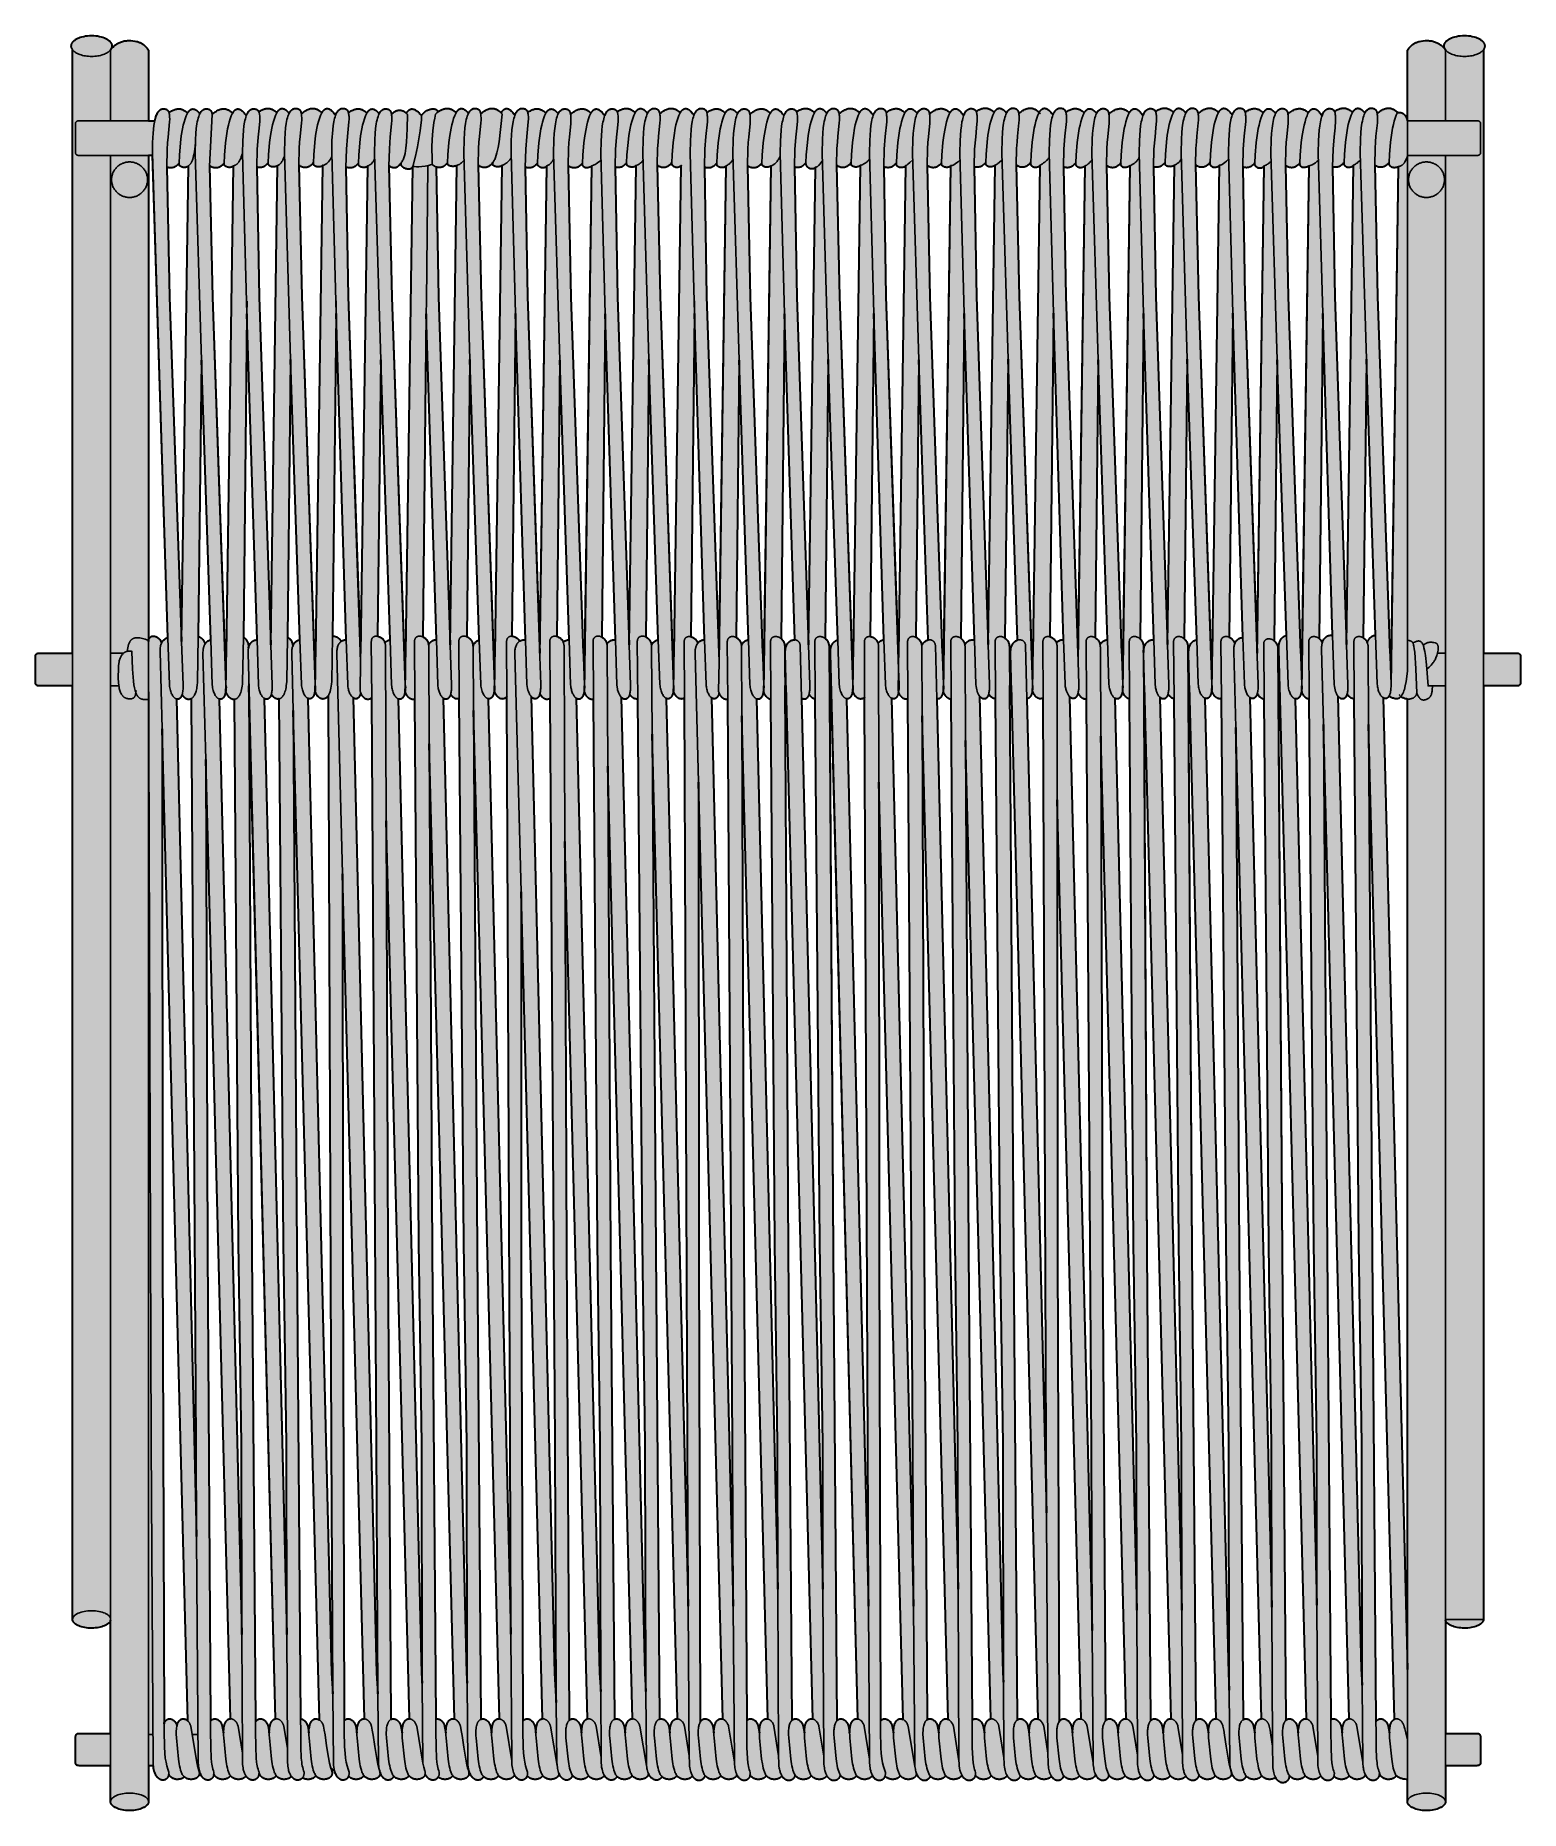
# Model space of a CAD drawing. Header units: millimetres. Extents: x 0 to 1881, y -1115 to 723.
# Drawn here: x 1141 to 1767, y -1102 to -353 of the extents above; entities that cross this region are included whole.
import ezdxf

# ---------------------------------------------------------------- set-up
doc = ezdxf.new("R2010")
doc.units = ezdxf.units.MM
doc.layers.add('Blocks', color=7, linetype='Continuous')
doc.layers.add('Blocks$Fill', color=7, linetype='Continuous', true_color=0xffffff)
doc.layers.add('Blocks$Inner', color=7, linetype='Continuous', lineweight=25, true_color=0x007f00)
doc.layers.add('Blocks$Outline', color=7, linetype='Continuous', lineweight=35, true_color=0xff3f3f)

# ---------------------------------------------------------------- blocks, each defined once
blk = doc.blocks.new('PK4 Lounge Chair Top')
at = {"layer": 'Blocks$Fill'}
h = blk.add_hatch(color=256, dxfattribs=at)
h.paths.add_polyline_path([(587.2, 337.07), (588.08, 337.05), (588.93, 336.98), (589.75, 336.87), (590.53, 336.72), (591.28, 336.54), (591.99, 336.31), (592.65, 336.06), (592.96, 335.92), (593.26, 335.78), (593.54, 335.62), (593.81, 335.46), (594.06, 335.29), (594.3, 335.12), (594.52, 334.94), (594.73, 334.76), (594.92, 334.57), (595.01, 334.47), (595.09, 334.37), (595.17, 334.27), (595.24, 334.17), (595.31, 334.07), (595.38, 333.96), (595.44, 333.86), (595.49, 333.76), (595.54, 333.65), (595.59, 333.54), (595.63, 333.43), (595.66, 333.32), (595.69, 333.21), (595.72, 333.1), (595.74, 332.99), (595.75, 332.88), (595.76, 332.77), (595.76, 332.65), (595.76, 332.55), (595.75, 332.45), (595.74, 332.34), (595.73, 332.24), (595.7, 332.14), (595.68, 332.04), (595.65, 331.95), (595.62, 331.85), (595.58, 331.75), (595.54, 331.65), (595.49, 331.56), (595.44, 331.46), (595.39, 331.37), (595.33, 331.28), (595.2, 331.09), (595.21, 331.09), (595.21, 76.53), (609.61, 76.53), (609.67, 76.53), (609.73, 76.52), (609.8, 76.51), (609.86, 76.5), (609.92, 76.49), (609.98, 76.47), (610.04, 76.45), (610.1, 76.43), (610.15, 76.4), (610.21, 76.38), (610.26, 76.34), (610.31, 76.31), (610.36, 76.28), (610.41, 76.24), (610.46, 76.2), (610.5, 76.16), (610.54, 76.11), (610.58, 76.07), (610.62, 76.02), (610.66, 75.97), (610.69, 75.92), (610.72, 75.86), (610.75, 75.81), (610.77, 75.75), (610.8, 75.7), (610.82, 75.64), (610.83, 75.58), (610.85, 75.52), (610.86, 75.45), (610.87, 75.39), (610.87, 75.33), (610.87, 75.26), (610.87, 63.98), (610.87, 63.92), (610.87, 63.85), (610.86, 63.79), (610.85, 63.73), (610.83, 63.67), (610.82, 63.61), (610.8, 63.55), (610.77, 63.49), (610.75, 63.44), (610.72, 63.38), (610.69, 63.33), (610.67, 63.3), (610.66, 63.28), (610.62, 63.23), (610.58, 63.18), (610.54, 63.13), (610.5, 63.09), (610.46, 63.05), (610.41, 63.01), (610.36, 62.97), (610.31, 62.93), (610.26, 62.9), (610.21, 62.87), (610.15, 62.84), (610.1, 62.82), (610.04, 62.79), (609.98, 62.77), (609.92, 62.76), (609.86, 62.74), (609.8, 62.73), (609.73, 62.72), (609.67, 62.72), (609.61, 62.72), (595.21, 62.72), (595.21, -331.09), (595.21, -331.51), (595.15, -331.51), (595.13, -331.59), (595.1, -331.68), (595.07, -331.76), (595.04, -331.85), (595, -331.93), (594.95, -332.01), (594.9, -332.09), (594.85, -332.17), (594.8, -332.25), (594.74, -332.33), (594.67, -332.41), (594.61, -332.49), (594.46, -332.64), (594.3, -332.79), (594.13, -332.94), (593.94, -333.08), (593.74, -333.22), (593.53, -333.35), (593.3, -333.48), (593.06, -333.6), (592.55, -333.83), (592, -334.04), (591.41, -334.22), (590.78, -334.39), (590.12, -334.52), (589.43, -334.63), (588.71, -334.71), (587.97, -334.76), (587.2, -334.77), (586.42, -334.76), (585.65, -334.7), (584.92, -334.62), (584.21, -334.51), (583.53, -334.36), (582.89, -334.19), (582.29, -334), (581.73, -333.78), (581.47, -333.66), (581.22, -333.53), (580.98, -333.4), (580.75, -333.27), (580.54, -333.13), (580.34, -332.99), (580.16, -332.84), (579.99, -332.69), (579.84, -332.53), (579.77, -332.45), (579.7, -332.37), (579.64, -332.29), (579.58, -332.2), (579.52, -332.12), (579.47, -332.04), (579.43, -331.95), (579.38, -331.87), (579.35, -331.78), (579.31, -331.69), (579.28, -331.61), (579.26, -331.52), (579.24, -331.43), (579.22, -331.34), (579.2, -331.34), (579.2, -379.15), (592.03, -379.15), (592.47, -379.16), (592.67, -379.17), (592.85, -379.2), (592.94, -379.21), (593.03, -379.23), (593.11, -379.26), (593.18, -379.28), (593.22, -379.3), (593.26, -379.32), (593.3, -379.33), (593.33, -379.35), (593.36, -379.37), (593.4, -379.39), (593.43, -379.42), (593.46, -379.44), (593.49, -379.47), (593.52, -379.49), (593.54, -379.51), (593.55, -379.52), (593.57, -379.53), (593.58, -379.55), (593.61, -379.58), (593.62, -379.6), (593.62, -379.6), (593.62, -379.6), (593.62, -379.6), (593.63, -379.61), (593.63, -379.61), (593.63, -379.61), (593.63, -379.61), (593.63, -379.61), (593.63, -379.61), (593.66, -379.65), (593.68, -379.68), (593.7, -379.72), (593.72, -379.74), (593.72, -379.74), (593.72, -379.74), (593.72, -379.75), (593.72, -379.75), (593.72, -379.75), (593.72, -379.75), (593.72, -379.75), (593.72, -379.75), (593.72, -379.76), (593.73, -379.76), (593.73, -379.76), (593.77, -379.84), (593.81, -379.94), (593.84, -380.03), (593.87, -380.14), (593.9, -380.25), (593.92, -380.38), (593.94, -380.51), (593.96, -380.8), (593.97, -381.13), (593.97, -391.49), (593.97, -391.61), (593.96, -391.73), (593.95, -391.79), (593.94, -391.84), (593.93, -391.9), (593.92, -391.95), (593.9, -391.99), (593.89, -392.04), (593.87, -392.09), (593.85, -392.13), (593.83, -392.17), (593.81, -392.21), (593.78, -392.25), (593.76, -392.28), (593.73, -392.32), (593.71, -392.35), (593.68, -392.38), (593.65, -392.41), (593.62, -392.44), (593.59, -392.47), (593.56, -392.49), (593.52, -392.52), (593.49, -392.54), (593.46, -392.56), (593.42, -392.58), (593.38, -392.6), (593.31, -392.64), (593.23, -392.67), (593.15, -392.69), (593.06, -392.72), (592.98, -392.73), (592.89, -392.75), (592.72, -392.77), (592.53, -392.79), (591.83, -392.79), (579.2, -392.79), (579.2, -407.88), (579.18, -407.88), (579.19, -407.95), (579.2, -407.98), (579.2, -408), (579.2, -408), (579.2, -408.01), (579.2, -408.01), (579.2, -408.01), (579.2, -408.02), (579.19, -408.11), (579.19, -408.16), (579.19, -408.21), (579.17, -408.3), (579.16, -408.4), (579.13, -408.49), (579.1, -408.58), (579.07, -408.67), (579.03, -408.76), (578.99, -408.85), (578.95, -408.94), (578.89, -409.03), (578.84, -409.11), (578.78, -409.2), (578.71, -409.28), (578.64, -409.37), (578.57, -409.45), (578.41, -409.61), (578.23, -409.77), (578.04, -409.93), (577.83, -410.08), (577.61, -410.22), (577.37, -410.36), (577.12, -410.49), (576.85, -410.62), (576.28, -410.86), (575.67, -411.07), (575.01, -411.26), (574.31, -411.41), (573.57, -411.53), (572.81, -411.63), (572.01, -411.68), (571.19, -411.7), (570.37, -411.68), (569.58, -411.63), (568.81, -411.53), (568.08, -411.41), (567.38, -411.26), (566.72, -411.07), (566.1, -410.86), (565.81, -410.74), (565.53, -410.62), (565.27, -410.49), (565.01, -410.36), (564.78, -410.22), (564.55, -410.08), (564.35, -409.93), (564.15, -409.77), (563.98, -409.61), (563.82, -409.45), (563.74, -409.37), (563.67, -409.28), (563.61, -409.2), (563.55, -409.11), (563.49, -409.03), (563.44, -408.94), (563.39, -408.85), (563.35, -408.76), (563.31, -408.67), (563.28, -408.58), (563.25, -408.49), (563.23, -408.4), (563.21, -408.3), (563.2, -408.21), (563.19, -408.11), (563.19, -408.02), (563.19, -407.98), (563.19, -407.94), (563.19, -407.9), (563.2, -407.86), (563.21, -407.78), (563.22, -407.7), (563.19, -407.7), (563.19, -398.57), (562.71, -398.56), (562.25, -398.53), (561.82, -398.48), (561.41, -398.41), (561.03, -398.33), (560.67, -398.24), (560.34, -398.13), (560.03, -398.02), (559.75, -397.89), (559.49, -397.76), (559.25, -397.63), (559.04, -397.49), (558.95, -397.42), (558.86, -397.35), (558.78, -397.28), (558.7, -397.22), (558.63, -397.15), (558.57, -397.08), (558.52, -397.01), (558.47, -396.95), (558.41, -397.06), (558.34, -397.17), (558.28, -397.27), (558.2, -397.37), (558.12, -397.46), (558.04, -397.55), (557.95, -397.64), (557.85, -397.72), (557.75, -397.8), (557.65, -397.87), (557.55, -397.94), (557.44, -398.01), (557.32, -398.07), (557.21, -398.13), (556.96, -398.24), (556.71, -398.33), (556.45, -398.41), (556.19, -398.47), (555.92, -398.52), (555.64, -398.55), (555.37, -398.57), (555.09, -398.57), (554.82, -398.56), (554.68, -398.55), (554.53, -398.53), (554.39, -398.51), (554.25, -398.48), (553.98, -398.41), (553.72, -398.33), (553.48, -398.24), (553.25, -398.13), (553.02, -398.01), (552.82, -397.89), (552.62, -397.75), (552.44, -397.61), (552.28, -397.47), (552.13, -397.33), (551.99, -397.18), (551.87, -397.03), (551.76, -396.89), (551.72, -396.82), (551.68, -396.76), (551.49, -396.43), (551.32, -396.08), (551.32, -396.24), (551.31, -396.39), (551.29, -396.53), (551.27, -396.67), (551.24, -396.81), (551.21, -396.95), (551.17, -397.08), (551.13, -397.21), (551.08, -397.34), (551.03, -397.46), (550.97, -397.57), (550.91, -397.69), (550.85, -397.8), (550.78, -397.9), (550.71, -398), (550.64, -398.1), (550.56, -398.19), (550.48, -398.28), (550.39, -398.36), (550.3, -398.44), (550.21, -398.52), (550.12, -398.59), (550.02, -398.65), (549.92, -398.72), (549.82, -398.77), (549.71, -398.82), (549.61, -398.87), (549.5, -398.91), (549.39, -398.95), (549.28, -398.98), (549.16, -399), (549.05, -399.02), (548.93, -399.04), (548.81, -399.05), (548.69, -399.05), (548.57, -399.05), (548.45, -399.04), (548.33, -399.03), (548.21, -399.01), (548.09, -398.99), (547.96, -398.96), (547.84, -398.92), (547.72, -398.88), (547.6, -398.83), (547.47, -398.78), (547.35, -398.72), (547.23, -398.65), (547.11, -398.58), (546.99, -398.5), (546.87, -398.42), (546.75, -398.32), (546.64, -398.23), (546.52, -398.12), (546.41, -398.01), (546.29, -397.89), (546.18, -397.76), (545.97, -397.49), (545.76, -397.19), (545.57, -396.86), (545.38, -396.5), (545.34, -396.64), (545.3, -396.78), (545.27, -396.84), (545.24, -396.91), (545.18, -397.03), (545.11, -397.15), (545.03, -397.26), (544.95, -397.37), (544.86, -397.48), (544.77, -397.58), (544.66, -397.67), (544.56, -397.76), (544.44, -397.85), (544.33, -397.93), (544.2, -398), (544.08, -398.07), (543.95, -398.14), (543.81, -398.2), (543.68, -398.26), (543.54, -398.31), (543.39, -398.35), (543.1, -398.43), (542.8, -398.5), (542.5, -398.54), (542.19, -398.56), (541.89, -398.57), (541.58, -398.56), (541.32, -398.53), (541.06, -398.49), (540.81, -398.43), (540.58, -398.36), (540.35, -398.28), (540.13, -398.19), (539.92, -398.09), (539.73, -397.98), (539.54, -397.86), (539.36, -397.74), (539.2, -397.61), (539.05, -397.48), (538.91, -397.34), (538.79, -397.21), (538.67, -397.08), (538.57, -396.95), (538.51, -397.06), (538.45, -397.17), (538.38, -397.27), (538.31, -397.37), (538.23, -397.46), (538.14, -397.55), (538.05, -397.64), (537.96, -397.72), (537.86, -397.8), (537.76, -397.87), (537.65, -397.94), (537.54, -398.01), (537.43, -398.07), (537.31, -398.13), (537.07, -398.24), (536.82, -398.33), (536.56, -398.41), (536.29, -398.47), (536.02, -398.52), (535.75, -398.55), (535.47, -398.57), (535.2, -398.57), (534.93, -398.56), (534.7, -398.54), (534.47, -398.5), (534.25, -398.46), (534.04, -398.4), (533.83, -398.33), (533.64, -398.26), (533.45, -398.18), (533.27, -398.09), (533.09, -397.99), (532.93, -397.89), (532.77, -397.78), (532.63, -397.67), (532.49, -397.56), (532.36, -397.44), (532.24, -397.33), (532.13, -397.21), (532.09, -397.32), (532.05, -397.42), (532.01, -397.52), (531.96, -397.61), (531.91, -397.71), (531.85, -397.8), (531.8, -397.89), (531.74, -397.97), (531.68, -398.05), (531.61, -398.13), (531.55, -398.21), (531.48, -398.29), (531.41, -398.36), (531.33, -398.42), (531.26, -398.49), (531.18, -398.55), (531.1, -398.61), (531.02, -398.66), (530.94, -398.71), (530.85, -398.76), (530.77, -398.81), (530.68, -398.85), (530.59, -398.89), (530.5, -398.92), (530.41, -398.95), (530.31, -398.98), (530.22, -399), (530.12, -399.02), (530.03, -399.04), (529.93, -399.05), (529.83, -399.06), (529.73, -399.07), (529.63, -399.07), (529.53, -399.07), (529.43, -399.06), (529.33, -399.05), (529.23, -399.04), (529.12, -399.02), (529.02, -399), (528.92, -398.97), (528.82, -398.94), (528.71, -398.91), (528.61, -398.87), (528.51, -398.83), (528.41, -398.78), (528.31, -398.73), (528.2, -398.67), (528.1, -398.61), (527.9, -398.48), (527.71, -398.33), (527.51, -398.16), (527.32, -397.97), (527.14, -397.76), (526.96, -397.53), (526.78, -397.29), (526.62, -397.02), (526.56, -397.13), (526.49, -397.23), (526.42, -397.33), (526.34, -397.42), (526.26, -397.51), (526.18, -397.6), (526.09, -397.68), (525.99, -397.76), (525.9, -397.83), (525.79, -397.9), (525.69, -397.97), (525.58, -398.03), (525.47, -398.1), (525.35, -398.15), (525.23, -398.2), (525.11, -398.25), (524.87, -398.34), (524.61, -398.41), (524.35, -398.47), (524.08, -398.52), (523.82, -398.55), (523.55, -398.57), (523.28, -398.57), (523.01, -398.56), (522.75, -398.53), (522.49, -398.49), (522.24, -398.43), (522.01, -398.36), (521.78, -398.28), (521.56, -398.19), (521.35, -398.09), (521.15, -397.98), (520.97, -397.86), (520.79, -397.74), (520.63, -397.61), (520.48, -397.48), (520.34, -397.34), (520.21, -397.21), (520.1, -397.08), (520, -396.95), (519.94, -397.06), (519.88, -397.17), (519.81, -397.27), (519.74, -397.37), (519.66, -397.46), (519.57, -397.55), (519.48, -397.64), (519.39, -397.72), (519.29, -397.8), (519.19, -397.87), (519.08, -397.94), (518.97, -398.01), (518.86, -398.07), (518.74, -398.13), (518.5, -398.24), (518.25, -398.33), (517.99, -398.41), (517.72, -398.47), (517.45, -398.52), (517.18, -398.55), (516.9, -398.57), (516.63, -398.57), (516.36, -398.56), (516.08, -398.53), (515.82, -398.49), (515.56, -398.43), (515.32, -398.35), (515.08, -398.27), (514.86, -398.17), (514.65, -398.06), (514.45, -397.94), (514.26, -397.82), (514.08, -397.69), (513.92, -397.56), (513.77, -397.42), (513.63, -397.29), (513.5, -397.15), (513.39, -397.01), (513.3, -396.88), (513.3, -397.03), (513.29, -397.18), (513.28, -397.33), (513.26, -397.48), (513.24, -397.62), (513.22, -397.76), (513.18, -397.89), (513.15, -398.02), (513.11, -398.15), (513.06, -398.27), (513.01, -398.39), (512.96, -398.51), (512.9, -398.62), (512.84, -398.73), (512.77, -398.83), (512.7, -398.93), (512.63, -399.03), (512.55, -399.12), (512.47, -399.21), (512.39, -399.29), (512.3, -399.37), (512.21, -399.45), (512.12, -399.52), (512.03, -399.59), (511.93, -399.65), (511.83, -399.71), (511.73, -399.76), (511.62, -399.81), (511.52, -399.85), (511.41, -399.89), (511.3, -399.92), (511.19, -399.95), (511.07, -399.97), (510.96, -399.99), (510.85, -400), (510.73, -400.01), (510.61, -400.01), (510.49, -400.01), (510.37, -400), (510.25, -399.99), (510.13, -399.97), (510.01, -399.94), (509.89, -399.91), (509.77, -399.87), (509.65, -399.83), (509.53, -399.78), (509.41, -399.73), (509.29, -399.67), (509.17, -399.6), (509.05, -399.53), (508.93, -399.45), (508.81, -399.36), (508.7, -399.27), (508.58, -399.17), (508.47, -399.07), (508.36, -398.96), (508.25, -398.84), (508.14, -398.71), (508.03, -398.58), (507.93, -398.44), (507.72, -398.15), (507.53, -397.82), (507.38, -397.93), (507.23, -398.02), (507.06, -398.11), (506.89, -398.19), (506.72, -398.26), (506.54, -398.32), (506.36, -398.38), (506.17, -398.43), (505.98, -398.47), (505.79, -398.5), (505.6, -398.53), (505.41, -398.55), (505.21, -398.56), (505.02, -398.57), (504.83, -398.57), (504.63, -398.56), (504.37, -398.53), (504.11, -398.49), (503.86, -398.43), (503.63, -398.36), (503.4, -398.28), (503.18, -398.19), (502.97, -398.09), (502.78, -397.98), (502.59, -397.86), (502.41, -397.74), (502.25, -397.61), (502.1, -397.48), (501.96, -397.34), (501.84, -397.21), (501.72, -397.08), (501.62, -396.95), (501.56, -397.06), (501.5, -397.17), (501.43, -397.27), (501.36, -397.37), (501.28, -397.46), (501.19, -397.55), (501.1, -397.64), (501.01, -397.72), (500.91, -397.8), (500.81, -397.87), (500.7, -397.94), (500.59, -398.01), (500.48, -398.07), (500.36, -398.13), (500.24, -398.19), (500.12, -398.24), (499.87, -398.33), (499.61, -398.41), (499.34, -398.47), (499.07, -398.52), (498.8, -398.55), (498.52, -398.57), (498.25, -398.57), (497.98, -398.56), (497.73, -398.53), (497.49, -398.5), (497.26, -398.45), (497.04, -398.38), (496.82, -398.31), (496.62, -398.23), (496.42, -398.14), (496.23, -398.04), (496.05, -397.93), (495.88, -397.82), (495.72, -397.71), (495.57, -397.59), (495.43, -397.47), (495.3, -397.34), (495.19, -397.22), (495.08, -397.1), (495.04, -397.22), (494.99, -397.34), (494.94, -397.45), (494.89, -397.57), (494.83, -397.67), (494.77, -397.78), (494.71, -397.88), (494.64, -397.98), (494.57, -398.07), (494.5, -398.16), (494.42, -398.25), (494.34, -398.33), (494.26, -398.41), (494.17, -398.48), (494.08, -398.55), (493.99, -398.62), (493.9, -398.68), (493.8, -398.74), (493.7, -398.79), (493.6, -398.84), (493.5, -398.88), (493.39, -398.92), (493.29, -398.95), (493.18, -398.98), (493.07, -399.01), (492.96, -399.03), (492.85, -399.04), (492.74, -399.05), (492.62, -399.06), (492.51, -399.06), (492.39, -399.05), (492.28, -399.04), (492.16, -399.03), (492.05, -399.01), (491.93, -398.98), (491.81, -398.95), (491.69, -398.91), (491.58, -398.87), (491.46, -398.82), (491.34, -398.77), (491.23, -398.71), (491.11, -398.64), (490.99, -398.57), (490.88, -398.5), (490.77, -398.41), (490.65, -398.32), (490.54, -398.23), (490.43, -398.13), (490.32, -398.02), (490.21, -397.91), (490, -397.66), (489.8, -397.39), (489.61, -397.1), (489.42, -396.78), (489.25, -396.43), (489.08, -396.05), (488.93, -395.64), (488.95, -395.84), (488.95, -395.94), (488.95, -396.03), (488.94, -396.12), (488.94, -396.21), (488.93, -396.3), (488.91, -396.39), (488.9, -396.47), (488.88, -396.55), (488.85, -396.64), (488.83, -396.71), (488.8, -396.79), (488.77, -396.87), (488.73, -396.94), (488.7, -397.02), (488.66, -397.09), (488.62, -397.16), (488.57, -397.22), (488.52, -397.29), (488.48, -397.35), (488.42, -397.42), (488.37, -397.48), (488.32, -397.53), (488.2, -397.65), (488.08, -397.75), (487.94, -397.85), (487.81, -397.95), (487.66, -398.03), (487.51, -398.11), (487.36, -398.19), (487.2, -398.25), (487.03, -398.31), (486.86, -398.37), (486.69, -398.41), (486.52, -398.46), (486.34, -398.49), (486.17, -398.52), (485.99, -398.54), (485.81, -398.56), (485.45, -398.57), (485.27, -398.57), (485.09, -398.56), (484.83, -398.53), (484.57, -398.49), (484.32, -398.43), (484.09, -398.36), (483.86, -398.28), (483.64, -398.19), (483.43, -398.09), (483.23, -397.98), (483.05, -397.86), (482.87, -397.74), (482.71, -397.61), (482.56, -397.48), (482.42, -397.34), (482.3, -397.21), (482.18, -397.08), (482.08, -396.95), (482.02, -397.06), (481.96, -397.17), (481.89, -397.27), (481.82, -397.37), (481.74, -397.46), (481.65, -397.55), (481.56, -397.64), (481.47, -397.72), (481.37, -397.8), (481.27, -397.87), (481.16, -397.94), (481.05, -398.01), (480.94, -398.07), (480.82, -398.13), (480.58, -398.24), (480.33, -398.33), (480.07, -398.41), (479.8, -398.47), (479.53, -398.52), (479.26, -398.55), (478.98, -398.57), (478.71, -398.57), (478.44, -398.56), (478.29, -398.55), (478.15, -398.53), (478.01, -398.51), (477.87, -398.48), (477.6, -398.41), (477.34, -398.33), (477.1, -398.24), (476.86, -398.13), (476.64, -398.01), (476.43, -397.89), (476.24, -397.75), (476.06, -397.61), (475.89, -397.47), (475.74, -397.33), (475.61, -397.18), (475.49, -397.03), (475.38, -396.89), (475.34, -396.82), (475.29, -396.76), (475.23, -396.63), (475.2, -396.75), (475.18, -396.88), (475.15, -397), (475.11, -397.11), (475.07, -397.23), (475.03, -397.34), (474.98, -397.45), (474.94, -397.55), (474.88, -397.65), (474.83, -397.75), (474.77, -397.85), (474.71, -397.94), (474.64, -398.03), (474.57, -398.12), (474.5, -398.2), (474.43, -398.28), (474.36, -398.35), (474.28, -398.43), (474.2, -398.49), (474.11, -398.56), (474.03, -398.62), (473.94, -398.68), (473.85, -398.73), (473.76, -398.78), (473.67, -398.83), (473.57, -398.87), (473.48, -398.91), (473.38, -398.94), (473.28, -398.97), (473.18, -399), (473.08, -399.02), (472.97, -399.04), (472.87, -399.05), (472.76, -399.06), (472.66, -399.06), (472.55, -399.06), (472.44, -399.06), (472.33, -399.05), (472.23, -399.04), (472.12, -399.02), (472.01, -399), (471.9, -398.97), (471.79, -398.94), (471.68, -398.9), (471.57, -398.86), (471.46, -398.82), (471.35, -398.77), (471.24, -398.71), (471.13, -398.65), (471.03, -398.58), (470.92, -398.51), (470.81, -398.44), (470.71, -398.36), (470.6, -398.27), (470.5, -398.18), (470.4, -398.08), (470.2, -397.87), (470, -397.64), (469.81, -397.38), (469.63, -397.11), (469.57, -397.21), (469.5, -397.3), (469.43, -397.4), (469.35, -397.48), (469.27, -397.57), (469.18, -397.65), (469.09, -397.73), (469, -397.8), (468.9, -397.87), (468.8, -397.94), (468.69, -398.01), (468.59, -398.07), (468.36, -398.18), (468.13, -398.27), (467.89, -398.35), (467.64, -398.42), (467.38, -398.48), (467.12, -398.52), (466.86, -398.55), (466.6, -398.57), (466.34, -398.57), (466.08, -398.56), (465.82, -398.53), (465.56, -398.49), (465.31, -398.43), (465.07, -398.36), (464.84, -398.28), (464.63, -398.19), (464.42, -398.09), (464.22, -397.98), (464.04, -397.86), (463.86, -397.74), (463.7, -397.61), (463.55, -397.48), (463.41, -397.34), (463.28, -397.21), (463.17, -397.08), (463.07, -396.95), (463.01, -397.06), (462.95, -397.17), (462.88, -397.27), (462.8, -397.37), (462.72, -397.46), (462.64, -397.55), (462.55, -397.64), (462.46, -397.72), (462.36, -397.8), (462.26, -397.87), (462.15, -397.94), (462.04, -398.01), (461.93, -398.07), (461.81, -398.13), (461.57, -398.24), (461.32, -398.33), (461.06, -398.41), (460.79, -398.47), (460.52, -398.52), (460.25, -398.55), (459.97, -398.57), (459.7, -398.57), (459.43, -398.56), (459.28, -398.55), (459.14, -398.53), (458.99, -398.51), (458.86, -398.48), (458.59, -398.41), (458.33, -398.33), (458.08, -398.24), (457.85, -398.13), (457.63, -398.01), (457.42, -397.89), (457.23, -397.75), (457.05, -397.61), (456.88, -397.47), (456.73, -397.33), (456.59, -397.18), (456.47, -397.03), (456.37, -396.89), (456.32, -396.82), (456.28, -396.76), (456.21, -396.62), (456.19, -396.75), (456.16, -396.87), (456.13, -396.99), (456.1, -397.11), (456.06, -397.23), (456.02, -397.34), (455.97, -397.45), (455.92, -397.55), (455.87, -397.65), (455.81, -397.75), (455.75, -397.85), (455.69, -397.94), (455.63, -398.03), (455.56, -398.12), (455.49, -398.2), (455.42, -398.28), (455.34, -398.35), (455.26, -398.43), (455.18, -398.5), (455.1, -398.56), (455.01, -398.62), (454.92, -398.68), (454.83, -398.73), (454.74, -398.78), (454.65, -398.83), (454.55, -398.87), (454.46, -398.91), (454.36, -398.94), (454.26, -398.97), (454.16, -399), (454.06, -399.02), (453.95, -399.04), (453.85, -399.05), (453.74, -399.06), (453.64, -399.06), (453.53, -399.06), (453.42, -399.06), (453.31, -399.05), (453.2, -399.04), (453.09, -399.02), (452.99, -399), (452.88, -398.97), (452.77, -398.94), (452.66, -398.9), (452.55, -398.86), (452.44, -398.81), (452.33, -398.76), (452.22, -398.71), (452.11, -398.65), (452, -398.58), (451.89, -398.51), (451.79, -398.43), (451.68, -398.35), (451.58, -398.26), (451.37, -398.07), (451.17, -397.86), (450.98, -397.63), (450.79, -397.37), (450.61, -397.09), (450.54, -397.19), (450.48, -397.29), (450.4, -397.38), (450.33, -397.47), (450.25, -397.56), (450.16, -397.64), (450.07, -397.72), (449.97, -397.8), (449.88, -397.87), (449.78, -397.93), (449.67, -398), (449.56, -398.06), (449.45, -398.12), (449.34, -398.17), (449.1, -398.27), (448.86, -398.35), (448.61, -398.42), (448.35, -398.48), (448.09, -398.52), (447.83, -398.55), (447.57, -398.57), (447.31, -398.57), (447.05, -398.56), (446.78, -398.53), (446.52, -398.49), (446.28, -398.43), (446.04, -398.36), (445.81, -398.28), (445.59, -398.19), (445.38, -398.09), (445.19, -397.98), (445, -397.86), (444.83, -397.74), (444.66, -397.61), (444.51, -397.48), (444.37, -397.34), (444.25, -397.21), (444.13, -397.08), (444.03, -396.95), (443.98, -397.06), (443.91, -397.17), (443.84, -397.27), (443.77, -397.37), (443.69, -397.46), (443.61, -397.55), (443.52, -397.64), (443.42, -397.72), (443.32, -397.8), (443.22, -397.87), (443.11, -397.94), (443.01, -398.01), (442.89, -398.07), (442.78, -398.13), (442.66, -398.19), (442.53, -398.24), (442.28, -398.33), (442.02, -398.41), (441.76, -398.47), (441.48, -398.52), (441.21, -398.55), (440.94, -398.57), (440.66, -398.57), (440.39, -398.56), (440.24, -398.55), (440.1, -398.53), (439.96, -398.51), (439.82, -398.48), (439.55, -398.41), (439.29, -398.33), (439.05, -398.24), (438.81, -398.13), (438.59, -398.01), (438.39, -397.89), (438.19, -397.75), (438.01, -397.61), (437.85, -397.47), (437.69, -397.33), (437.56, -397.18), (437.44, -397.03), (437.33, -396.89), (437.29, -396.82), (437.25, -396.76), (437.19, -396.66), (437.17, -396.79), (437.14, -396.92), (437.11, -397.04), (437.07, -397.16), (437.03, -397.28), (436.99, -397.4), (436.94, -397.51), (436.89, -397.62), (436.84, -397.73), (436.78, -397.83), (436.72, -397.93), (436.65, -398.02), (436.58, -398.11), (436.51, -398.2), (436.44, -398.28), (436.36, -398.36), (436.29, -398.43), (436.2, -398.51), (436.12, -398.57), (436.03, -398.64), (435.95, -398.69), (435.86, -398.75), (435.76, -398.8), (435.67, -398.84), (435.57, -398.89), (435.47, -398.92), (435.38, -398.96), (435.27, -398.98), (435.17, -399.01), (435.07, -399.03), (434.96, -399.04), (434.86, -399.05), (434.75, -399.05), (434.64, -399.05), (434.54, -399.05), (434.43, -399.04), (434.32, -399.02), (434.21, -399), (434.1, -398.98), (433.99, -398.95), (433.88, -398.91), (433.77, -398.87), (433.66, -398.82), (433.55, -398.77), (433.44, -398.71), (433.33, -398.65), (433.22, -398.58), (433.11, -398.51), (433.01, -398.43), (432.9, -398.34), (432.79, -398.25), (432.69, -398.15), (432.49, -397.94), (432.29, -397.7), (432.1, -397.44), (431.91, -397.15), (431.73, -396.84), (431.57, -396.5), (431.53, -396.64), (431.48, -396.78), (431.43, -396.91), (431.37, -397.03), (431.3, -397.15), (431.22, -397.27), (431.14, -397.37), (431.05, -397.48), (430.95, -397.58), (430.85, -397.67), (430.74, -397.76), (430.63, -397.85), (430.51, -397.93), (430.39, -398), (430.27, -398.07), (430.14, -398.14), (430, -398.2), (429.86, -398.26), (429.72, -398.31), (429.58, -398.35), (429.29, -398.43), (428.99, -398.5), (428.69, -398.54), (428.38, -398.56), (428.07, -398.57), (427.77, -398.56), (427.51, -398.53), (427.25, -398.49), (427, -398.43), (426.76, -398.36), (426.54, -398.28), (426.32, -398.19), (426.11, -398.09), (425.91, -397.98), (425.73, -397.86), (425.55, -397.74), (425.39, -397.61), (425.24, -397.48), (425.1, -397.34), (424.97, -397.21), (424.86, -397.08), (424.76, -396.95), (424.7, -397.06), (424.64, -397.17), (424.57, -397.27), (424.5, -397.37), (424.42, -397.46), (424.33, -397.55), (424.24, -397.64), (424.15, -397.72), (424.05, -397.8), (423.95, -397.87), (423.84, -397.94), (423.73, -398.01), (423.62, -398.07), (423.5, -398.13), (423.26, -398.24), (423.01, -398.33), (422.75, -398.41), (422.48, -398.47), (422.21, -398.52), (421.94, -398.55), (421.66, -398.57), (421.39, -398.57), (421.12, -398.56), (420.85, -398.53), (420.6, -398.49), (420.35, -398.43), (420.11, -398.36), (419.88, -398.28), (419.67, -398.19), (419.46, -398.09), (419.26, -397.98), (419.08, -397.86), (418.9, -397.74), (418.74, -397.61), (418.59, -397.48), (418.45, -397.35), (418.32, -397.22), (418.21, -397.09), (418.11, -396.96), (418.05, -397.18), (417.97, -397.39), (417.93, -397.49), (417.89, -397.59), (417.84, -397.68), (417.79, -397.77), (417.73, -397.86), (417.68, -397.95), (417.62, -398.03), (417.56, -398.11), (417.5, -398.19), (417.43, -398.27), (417.36, -398.34), (417.29, -398.4), (417.22, -398.47), (417.15, -398.53), (417.07, -398.59), (417, -398.65), (416.92, -398.7), (416.84, -398.75), (416.75, -398.79), (416.67, -398.83), (416.58, -398.87), (416.5, -398.91), (416.41, -398.94), (416.32, -398.97), (416.23, -398.99), (416.14, -399.01), (416.05, -399.03), (415.95, -399.04), (415.86, -399.05), (415.76, -399.05), (415.67, -399.06), (415.57, -399.05), (415.47, -399.05), (415.38, -399.04), (415.28, -399.02), (415.18, -399), (415.08, -398.98), (414.98, -398.95), (414.89, -398.92), (414.79, -398.89), (414.69, -398.85), (414.59, -398.8), (414.49, -398.76), (414.4, -398.7), (414.3, -398.65), (414.2, -398.58), (414.11, -398.52), (414.01, -398.45), (413.92, -398.37), (413.82, -398.29), (413.64, -398.12), (413.45, -397.93), (413.28, -397.72), (413.1, -397.49), (412.94, -397.23), (412.87, -397.33), (412.8, -397.41), (412.72, -397.5), (412.65, -397.58), (412.56, -397.66), (412.47, -397.73), (412.38, -397.8), (412.29, -397.87), (412.19, -397.94), (412.09, -398), (411.88, -398.11), (411.66, -398.21), (411.44, -398.3), (411.2, -398.38), (410.96, -398.44), (410.71, -398.49), (410.46, -398.53), (410.21, -398.55), (409.96, -398.57), (409.71, -398.57), (409.46, -398.56), (409.2, -398.53), (408.94, -398.49), (408.69, -398.43), (408.45, -398.36), (408.23, -398.28), (408.01, -398.19), (407.8, -398.09), (407.6, -397.98), (407.42, -397.86), (407.24, -397.74), (407.08, -397.61), (406.93, -397.48), (406.79, -397.34), (406.66, -397.21), (406.55, -397.08), (406.45, -396.95), (406.39, -397.06), (406.33, -397.17), (406.26, -397.27), (406.19, -397.37), (406.11, -397.46), (406.02, -397.55), (405.93, -397.64), (405.84, -397.72), (405.74, -397.8), (405.64, -397.87), (405.53, -397.94), (405.42, -398.01), (405.31, -398.07), (405.19, -398.13), (404.95, -398.24), (404.7, -398.33), (404.44, -398.41), (404.17, -398.47), (403.9, -398.52), (403.63, -398.55), (403.35, -398.57), (403.08, -398.57), (402.81, -398.56), (402.55, -398.53), (402.3, -398.49), (402.06, -398.44), (401.82, -398.37), (401.6, -398.29), (401.39, -398.2), (401.18, -398.11), (400.99, -398), (400.81, -397.89), (400.63, -397.77), (400.47, -397.65), (400.32, -397.52), (400.18, -397.39), (400.05, -397.26), (399.94, -397.13), (399.83, -397.01), (399.8, -397.12), (399.76, -397.23), (399.72, -397.34), (399.68, -397.44), (399.63, -397.55), (399.58, -397.64), (399.53, -397.74), (399.47, -397.83), (399.41, -397.92), (399.35, -398.01), (399.28, -398.1), (399.21, -398.18), (399.14, -398.25), (399.07, -398.33), (399, -398.4), (398.92, -398.47), (398.84, -398.53), (398.76, -398.59), (398.67, -398.65), (398.59, -398.7), (398.5, -398.75), (398.41, -398.8), (398.32, -398.84), (398.23, -398.88), (398.13, -398.92), (398.04, -398.95), (397.94, -398.98), (397.84, -399), (397.74, -399.02), (397.64, -399.04), (397.54, -399.05), (397.44, -399.06), (397.33, -399.06), (397.23, -399.06), (397.13, -399.06), (397.02, -399.05), (396.92, -399.04), (396.81, -399.02), (396.7, -399), (396.6, -398.97), (396.49, -398.94), (396.39, -398.91), (396.28, -398.87), (396.17, -398.82), (396.07, -398.77), (395.96, -398.72), (395.86, -398.66), (395.75, -398.6), (395.65, -398.53), (395.54, -398.46), (395.44, -398.38), (395.34, -398.3), (395.24, -398.21), (395.14, -398.12), (394.94, -397.92), (394.75, -397.7), (394.57, -397.46), (394.39, -397.2), (394.22, -396.92), (394.16, -397.03), (394.1, -397.14), (394.03, -397.24), (393.96, -397.34), (393.88, -397.44), (393.8, -397.53), (393.71, -397.62), (393.61, -397.7), (393.51, -397.78), (393.41, -397.86), (393.31, -397.93), (393.2, -398), (393.08, -398.06), (392.96, -398.12), (392.84, -398.18), (392.72, -398.23), (392.47, -398.32), (392.21, -398.4), (391.94, -398.47), (391.67, -398.51), (391.39, -398.55), (391.11, -398.57), (390.84, -398.57), (390.57, -398.56), (390.3, -398.53), (390.04, -398.49), (389.79, -398.43), (389.56, -398.36), (389.33, -398.28), (389.11, -398.19), (388.9, -398.09), (388.71, -397.98), (388.52, -397.86), (388.35, -397.74), (388.18, -397.61), (388.03, -397.48), (387.89, -397.34), (387.77, -397.21), (387.65, -397.08), (387.55, -396.95), (387.49, -397.06), (387.43, -397.17), (387.36, -397.27), (387.29, -397.37), (387.21, -397.46), (387.12, -397.55), (387.03, -397.64), (386.94, -397.72), (386.84, -397.8), (386.74, -397.87), (386.63, -397.94), (386.52, -398.01), (386.41, -398.07), (386.29, -398.13), (386.05, -398.24), (385.8, -398.33), (385.54, -398.41), (385.27, -398.47), (385, -398.52), (384.73, -398.55), (384.45, -398.57), (384.18, -398.57), (383.91, -398.56), (383.63, -398.53), (383.37, -398.49), (383.11, -398.43), (382.87, -398.35), (382.64, -398.27), (382.41, -398.17), (382.2, -398.06), (382, -397.94), (381.81, -397.82), (381.63, -397.69), (381.47, -397.56), (381.32, -397.42), (381.18, -397.29), (381.06, -397.15), (380.95, -397.01), (380.85, -396.88), (380.82, -397), (380.78, -397.12), (380.74, -397.23), (380.7, -397.35), (380.65, -397.45), (380.6, -397.56), (380.55, -397.66), (380.49, -397.76), (380.44, -397.86), (380.37, -397.95), (380.31, -398.04), (380.24, -398.13), (380.17, -398.21), (380.09, -398.29), (380.02, -398.36), (379.94, -398.43), (379.85, -398.5), (379.77, -398.57), (379.68, -398.63), (379.59, -398.68), (379.5, -398.74), (379.41, -398.79), (379.32, -398.83), (379.22, -398.87), (379.12, -398.91), (379.02, -398.94), (378.92, -398.97), (378.82, -399), (378.72, -399.02), (378.61, -399.03), (378.51, -399.04), (378.4, -399.05), (378.3, -399.05), (378.19, -399.05), (378.08, -399.05), (377.97, -399.04), (377.86, -399.02), (377.75, -399), (377.64, -398.98), (377.53, -398.95), (377.42, -398.91), (377.31, -398.87), (377.2, -398.83), (377.09, -398.78), (376.98, -398.73), (376.87, -398.67), (376.76, -398.6), (376.65, -398.53), (376.55, -398.46), (376.44, -398.38), (376.33, -398.29), (376.23, -398.2), (376.13, -398.11), (376.02, -398.01), (375.82, -397.79), (375.63, -397.54), (375.44, -397.28), (375.26, -396.99), (375.09, -396.68), (375.04, -396.81), (374.99, -396.93), (374.96, -396.99), (374.93, -397.05), (374.86, -397.16), (374.79, -397.27), (374.71, -397.38), (374.62, -397.48), (374.53, -397.57), (374.43, -397.67), (374.33, -397.75), (374.22, -397.83), (374.11, -397.91), (373.99, -397.99), (373.87, -398.05), (373.75, -398.12), (373.62, -398.18), (373.49, -398.23), (373.36, -398.29), (373.08, -398.38), (372.8, -398.45), (372.51, -398.5), (372.22, -398.54), (371.92, -398.56), (371.63, -398.57), (371.34, -398.56), (371.07, -398.53), (370.82, -398.49), (370.57, -398.43), (370.33, -398.36), (370.1, -398.28), (369.89, -398.19), (369.68, -398.09), (369.48, -397.98), (369.3, -397.86), (369.12, -397.74), (368.96, -397.61), (368.81, -397.48), (368.67, -397.34), (368.54, -397.21), (368.43, -397.08), (368.33, -396.95), (368.27, -397.06), (368.21, -397.17), (368.14, -397.27), (368.06, -397.37), (367.98, -397.46), (367.9, -397.55), (367.81, -397.64), (367.72, -397.72), (367.62, -397.8), (367.51, -397.87), (367.41, -397.94), (367.3, -398.01), (367.19, -398.07), (367.07, -398.13), (366.95, -398.19), (366.83, -398.24), (366.58, -398.33), (366.32, -398.41), (366.05, -398.47), (365.78, -398.52), (365.5, -398.55), (365.23, -398.57), (364.96, -398.57), (364.69, -398.56), (364.44, -398.53), (364.2, -398.5), (363.97, -398.45), (363.75, -398.39), (363.53, -398.31), (363.33, -398.23), (363.13, -398.14), (362.94, -398.04), (362.76, -397.94), (362.59, -397.83), (362.43, -397.71), (362.28, -397.59), (362.15, -397.47), (362.02, -397.35), (361.9, -397.23), (361.79, -397.1), (361.75, -397.22), (361.71, -397.34), (361.67, -397.45), (361.62, -397.56), (361.57, -397.66), (361.51, -397.77), (361.45, -397.86), (361.39, -397.96), (361.33, -398.05), (361.26, -398.14), (361.19, -398.22), (361.12, -398.31), (361.04, -398.38), (360.96, -398.46), (360.88, -398.52), (360.8, -398.59), (360.71, -398.65), (360.63, -398.71), (360.54, -398.76), (360.45, -398.81), (360.35, -398.86), (360.26, -398.9), (360.16, -398.93), (360.06, -398.97), (359.96, -398.99), (359.86, -399.02), (359.76, -399.04), (359.66, -399.05), (359.55, -399.06), (359.45, -399.07), (359.34, -399.07), (359.24, -399.06), (359.13, -399.05), (359.02, -399.04), (358.91, -399.02), (358.81, -398.99), (358.7, -398.97), (358.59, -398.93), (358.48, -398.89), (358.37, -398.85), (358.26, -398.8), (358.16, -398.74), (358.05, -398.68), (357.94, -398.62), (357.84, -398.55), (357.73, -398.47), (357.62, -398.39), (357.52, -398.3), (357.32, -398.11), (357.12, -397.89), (356.92, -397.65), (356.74, -397.39), (356.56, -397.1), (356.39, -396.79), (356.22, -396.45), (356.07, -396.09), (356.06, -396.25), (356.05, -396.34), (356.03, -396.42), (356.02, -396.49), (356, -396.57), (355.98, -396.65), (355.95, -396.72), (355.92, -396.79), (355.9, -396.86), (355.83, -397), (355.76, -397.13), (355.68, -397.25), (355.59, -397.37), (355.49, -397.49), (355.38, -397.59), (355.27, -397.7), (355.15, -397.79), (355.03, -397.88), (354.9, -397.97), (354.76, -398.05), (354.62, -398.12), (354.48, -398.19), (354.33, -398.25), (354.18, -398.31), (354.02, -398.36), (353.87, -398.4), (353.7, -398.44), (353.54, -398.48), (353.21, -398.53), (352.88, -398.56), (352.55, -398.57), (352.22, -398.56), (351.95, -398.53), (351.7, -398.49), (351.45, -398.43), (351.21, -398.36), (350.98, -398.28), (350.76, -398.19), (350.56, -398.09), (350.36, -397.98), (350.17, -397.86), (350, -397.74), (349.84, -397.61), (349.69, -397.48), (349.55, -397.34), (349.42, -397.21), (349.31, -397.08), (349.21, -396.95), (349.15, -397.06), (349.09, -397.17), (349.02, -397.27), (348.94, -397.37), (348.86, -397.46), (348.78, -397.55), (348.69, -397.64), (348.59, -397.72), (348.5, -397.8), (348.39, -397.87), (348.29, -397.94), (348.18, -398.01), (348.06, -398.07), (347.95, -398.13), (347.71, -398.24), (347.45, -398.33), (347.19, -398.41), (346.93, -398.47), (346.66, -398.52), (346.38, -398.55), (346.11, -398.57), (345.83, -398.57), (345.56, -398.56), (345.33, -398.54), (345.1, -398.5), (344.88, -398.46), (344.67, -398.4), (344.46, -398.33), (344.26, -398.26), (344.07, -398.17), (343.89, -398.08), (343.72, -397.98), (343.55, -397.88), (343.4, -397.77), (343.25, -397.66), (343.11, -397.55), (342.98, -397.43), (342.86, -397.32), (342.76, -397.2), (342.68, -397.41), (342.64, -397.51), (342.59, -397.61), (342.54, -397.7), (342.49, -397.8), (342.43, -397.89), (342.38, -397.97), (342.32, -398.06), (342.26, -398.14), (342.19, -398.22), (342.12, -398.29), (342.06, -398.36), (341.98, -398.43), (341.91, -398.5), (341.84, -398.56), (341.76, -398.62), (341.68, -398.67), (341.6, -398.72), (341.52, -398.77), (341.43, -398.82), (341.35, -398.86), (341.26, -398.89), (341.17, -398.93), (341.08, -398.96), (340.99, -398.98), (340.9, -399.01), (340.81, -399.03), (340.71, -399.04), (340.62, -399.05), (340.52, -399.06), (340.42, -399.06), (340.33, -399.06), (340.23, -399.06), (340.13, -399.05), (340.03, -399.04), (339.93, -399.02), (339.83, -399), (339.73, -398.97), (339.63, -398.94), (339.53, -398.91), (339.43, -398.87), (339.34, -398.83), (339.24, -398.78), (339.14, -398.73), (339.04, -398.68), (338.94, -398.62), (338.84, -398.55), (338.65, -398.41), (338.46, -398.24), (338.27, -398.06), (338.09, -397.86), (337.91, -397.64), (337.74, -397.4), (337.57, -397.14), (337.41, -396.86), (337.36, -396.97), (337.3, -397.08), (337.23, -397.19), (337.16, -397.3), (337.08, -397.39), (337, -397.49), (336.91, -397.58), (336.82, -397.67), (336.72, -397.75), (336.62, -397.83), (336.51, -397.9), (336.4, -397.97), (336.29, -398.04), (336.17, -398.1), (336.05, -398.16), (335.92, -398.22), (335.67, -398.31), (335.4, -398.4), (335.13, -398.46), (334.85, -398.51), (334.57, -398.55), (334.29, -398.57), (334.01, -398.57), (333.73, -398.56), (333.47, -398.53), (333.21, -398.49), (332.96, -398.43), (332.73, -398.36), (332.5, -398.28), (332.28, -398.19), (332.07, -398.09), (331.88, -397.98), (331.69, -397.86), (331.52, -397.74), (331.35, -397.61), (331.2, -397.48), (331.06, -397.34), (330.94, -397.21), (330.82, -397.08), (330.72, -396.95), (330.67, -397.06), (330.6, -397.17), (330.53, -397.27), (330.46, -397.37), (330.38, -397.46), (330.29, -397.55), (330.2, -397.64), (330.11, -397.72), (330.01, -397.8), (329.91, -397.87), (329.8, -397.94), (329.69, -398.01), (329.58, -398.07), (329.46, -398.13), (329.22, -398.24), (328.97, -398.33), (328.71, -398.41), (328.44, -398.47), (328.17, -398.52), (327.9, -398.55), (327.62, -398.57), (327.35, -398.57), (327.08, -398.56), (326.93, -398.55), (326.79, -398.53), (326.65, -398.51), (326.51, -398.48), (326.24, -398.41), (325.98, -398.33), (325.74, -398.24), (325.5, -398.13), (325.28, -398.01), (325.07, -397.89), (324.88, -397.75), (324.7, -397.61), (324.53, -397.47), (324.38, -397.33), (324.25, -397.18), (324.13, -397.03), (324.02, -396.89), (323.98, -396.82), (323.93, -396.76), (323.86, -396.62), (323.84, -396.75), (323.81, -396.88), (323.78, -397), (323.75, -397.11), (323.71, -397.23), (323.67, -397.34), (323.62, -397.45), (323.57, -397.56), (323.52, -397.66), (323.46, -397.76), (323.4, -397.86), (323.34, -397.95), (323.27, -398.04), (323.21, -398.13), (323.13, -398.21), (323.06, -398.29), (322.98, -398.36), (322.9, -398.44), (322.82, -398.51), (322.74, -398.57), (322.65, -398.63), (322.56, -398.69), (322.47, -398.74), (322.38, -398.79), (322.29, -398.84), (322.19, -398.88), (322.09, -398.92), (321.99, -398.95), (321.89, -398.98), (321.79, -399.01), (321.69, -399.03), (321.58, -399.04), (321.48, -399.06), (321.37, -399.07), (321.26, -399.07), (321.15, -399.07), (321.04, -399.06), (320.93, -399.05), (320.83, -399.04), (320.71, -399.02), (320.6, -399), (320.49, -398.97), (320.38, -398.93), (320.27, -398.89), (320.16, -398.85), (320.05, -398.8), (319.94, -398.75), (319.83, -398.69), (319.72, -398.63), (319.61, -398.56), (319.51, -398.49), (319.4, -398.41), (319.29, -398.32), (319.19, -398.23), (318.98, -398.04), (318.78, -397.82), (318.59, -397.58), (318.4, -397.32), (318.22, -397.03), (318.16, -397.14), (318.09, -397.24), (318.02, -397.33), (317.94, -397.43), (317.86, -397.52), (317.78, -397.6), (317.69, -397.68), (317.59, -397.76), (317.49, -397.84), (317.39, -397.91), (317.29, -397.98), (317.18, -398.04), (317.07, -398.1), (316.95, -398.15), (316.71, -398.26), (316.47, -398.34), (316.21, -398.42), (315.95, -398.47), (315.69, -398.52), (315.42, -398.55), (315.15, -398.57), (314.88, -398.57), (314.62, -398.56), (314.35, -398.53), (314.1, -398.49), (313.85, -398.43), (313.61, -398.36), (313.38, -398.28), (313.16, -398.19), (312.96, -398.09), (312.76, -397.98), (312.57, -397.86), (312.4, -397.74), (312.24, -397.61), (312.09, -397.48), (311.95, -397.34), (311.82, -397.21), (311.71, -397.08), (311.61, -396.95), (311.55, -397.06), (311.49, -397.17), (311.42, -397.27), (311.34, -397.37), (311.26, -397.46), (311.18, -397.55), (311.09, -397.64), (310.99, -397.72), (310.9, -397.8), (310.79, -397.87), (310.69, -397.94), (310.58, -398.01), (310.46, -398.07), (310.35, -398.13), (310.11, -398.24), (309.85, -398.33), (309.59, -398.41), (309.33, -398.47), (309.06, -398.52), (308.78, -398.55), (308.51, -398.57), (308.24, -398.57), (307.96, -398.56), (307.82, -398.55), (307.67, -398.53), (307.53, -398.51), (307.39, -398.48), (307.12, -398.41), (306.87, -398.33), (306.62, -398.24), (306.39, -398.13), (306.17, -398.01), (305.96, -397.89), (305.77, -397.75), (305.58, -397.61), (305.42, -397.47), (305.27, -397.32), (305.13, -397.18), (305.01, -397.03), (304.91, -396.89), (304.86, -396.82), (304.82, -396.75), (304.79, -396.88), (304.76, -396.99), (304.73, -397.11), (304.69, -397.22), (304.65, -397.33), (304.6, -397.44), (304.55, -397.54), (304.5, -397.65), (304.45, -397.74), (304.39, -397.84), (304.33, -397.93), (304.27, -398.02), (304.2, -398.1), (304.13, -398.19), (304.06, -398.27), (303.98, -398.34), (303.91, -398.41), (303.83, -398.48), (303.74, -398.55), (303.66, -398.61), (303.58, -398.66), (303.49, -398.72), (303.4, -398.77), (303.31, -398.81), (303.21, -398.86), (303.12, -398.9), (303.02, -398.93), (302.92, -398.96), (302.82, -398.99), (302.72, -399.01), (302.62, -399.03), (302.52, -399.05), (302.42, -399.06), (302.31, -399.06), (302.21, -399.06), (302.1, -399.06), (301.99, -399.06), (301.89, -399.04), (301.78, -399.03), (301.67, -399.01), (301.56, -398.98), (301.45, -398.96), (301.35, -398.92), (301.24, -398.88), (301.13, -398.84), (301.02, -398.79), (300.91, -398.74), (300.81, -398.68), (300.7, -398.62), (300.59, -398.55), (300.39, -398.4), (300.28, -398.32), (300.18, -398.23), (299.98, -398.04), (299.78, -397.83), (299.59, -397.6), (299.4, -397.34), (299.23, -397.06), (299.16, -397.17), (299.1, -397.27), (299.02, -397.36), (298.95, -397.45), (298.87, -397.54), (298.78, -397.62), (298.69, -397.7), (298.6, -397.78), (298.5, -397.85), (298.4, -397.92), (298.29, -397.99), (298.18, -398.05), (298.07, -398.11), (297.96, -398.16), (297.72, -398.26), (297.48, -398.35), (297.22, -398.42), (296.97, -398.48), (296.7, -398.52), (296.44, -398.55), (296.17, -398.57), (295.91, -398.57), (295.65, -398.56), (295.38, -398.53), (295.12, -398.49), (294.88, -398.43), (294.64, -398.36), (294.41, -398.28), (294.19, -398.19), (293.98, -398.09), (293.79, -397.98), (293.6, -397.86), (293.43, -397.74), (293.26, -397.61), (293.11, -397.48), (292.97, -397.34), (292.85, -397.21), (292.74, -397.08), (292.63, -396.95), (292.58, -397.06), (292.51, -397.17), (292.45, -397.27), (292.37, -397.37), (292.29, -397.46), (292.21, -397.55), (292.12, -397.64), (292.02, -397.72), (291.92, -397.8), (291.82, -397.87), (291.72, -397.94), (291.61, -398.01), (291.49, -398.07), (291.38, -398.13), (291.13, -398.24), (290.88, -398.33), (290.62, -398.41), (290.36, -398.47), (290.08, -398.52), (289.81, -398.55), (289.54, -398.57), (289.26, -398.57), (288.99, -398.56), (288.85, -398.55), (288.7, -398.53), (288.56, -398.51), (288.42, -398.48), (288.15, -398.41), (287.89, -398.33), (287.65, -398.24), (287.42, -398.13), (287.19, -398.01), (286.99, -397.89), (286.79, -397.75), (286.61, -397.61), (286.45, -397.47), (286.3, -397.33), (286.16, -397.18), (286.04, -397.03), (285.93, -396.89), (285.89, -396.82), (285.85, -396.76), (285.82, -396.71), (285.8, -396.84), (285.77, -396.96), (285.73, -397.08), (285.7, -397.2), (285.66, -397.32), (285.61, -397.43), (285.56, -397.54), (285.51, -397.65), (285.46, -397.75), (285.4, -397.85), (285.34, -397.95), (285.27, -398.04), (285.21, -398.13), (285.14, -398.21), (285.06, -398.29), (284.99, -398.37), (284.91, -398.44), (284.83, -398.51), (284.75, -398.58), (284.66, -398.64), (284.58, -398.7), (284.49, -398.75), (284.39, -398.8), (284.3, -398.85), (284.21, -398.89), (284.11, -398.92), (284.01, -398.95), (283.91, -398.98), (283.81, -399.01), (283.71, -399.02), (283.61, -399.04), (283.5, -399.05), (283.4, -399.05), (283.29, -399.05), (283.19, -399.05), (283.08, -399.04), (282.97, -399.03), (282.86, -399.01), (282.76, -398.98), (282.65, -398.95), (282.54, -398.92), (282.43, -398.88), (282.32, -398.83), (282.21, -398.78), (282.11, -398.73), (282, -398.67), (281.89, -398.6), (281.78, -398.53), (281.68, -398.45), (281.57, -398.37), (281.47, -398.28), (281.37, -398.19), (281.27, -398.09), (281.17, -397.98), (280.97, -397.76), (280.78, -397.5), (280.59, -397.23), (280.42, -396.93), (280.25, -396.6), (280.21, -396.74), (280.16, -396.86), (280.1, -396.99), (280.03, -397.11), (279.96, -397.22), (279.88, -397.33), (279.8, -397.43), (279.71, -397.53), (279.61, -397.63), (279.51, -397.72), (279.4, -397.8), (279.29, -397.88), (279.17, -397.96), (279.05, -398.03), (278.93, -398.1), (278.8, -398.16), (278.66, -398.22), (278.53, -398.27), (278.39, -398.32), (278.25, -398.37), (277.96, -398.44), (277.67, -398.5), (277.37, -398.54), (277.07, -398.56), (276.77, -398.57), (276.48, -398.56), (276.21, -398.53), (275.95, -398.49), (275.71, -398.43), (275.47, -398.36), (275.24, -398.28), (275.02, -398.19), (274.81, -398.09), (274.62, -397.98), (274.43, -397.86), (274.26, -397.74), (274.09, -397.61), (273.94, -397.48), (273.8, -397.34), (273.68, -397.21), (273.56, -397.08), (273.46, -396.95), (273.41, -397.06), (273.34, -397.17), (273.27, -397.27), (273.2, -397.37), (273.12, -397.46), (273.04, -397.55), (272.95, -397.64), (272.85, -397.72), (272.75, -397.8), (272.65, -397.87), (272.54, -397.94), (272.43, -398.01), (272.32, -398.07), (272.2, -398.13), (271.96, -398.24), (271.71, -398.33), (271.45, -398.41), (271.18, -398.47), (270.91, -398.52), (270.64, -398.55), (270.37, -398.57), (270.09, -398.57), (269.82, -398.56), (269.55, -398.53), (269.28, -398.49), (269.03, -398.43), (268.78, -398.35), (268.55, -398.27), (268.33, -398.17), (268.12, -398.06), (267.91, -397.95), (267.73, -397.82), (267.55, -397.7), (267.39, -397.56), (267.23, -397.43), (267.1, -397.29), (266.97, -397.15), (266.86, -397.02), (266.76, -396.89), (266.7, -397.11), (266.67, -397.23), (266.63, -397.33), (266.59, -397.44), (266.54, -397.54), (266.5, -397.64), (266.45, -397.74), (266.39, -397.83), (266.34, -397.92), (266.28, -398.01), (266.21, -398.09), (266.15, -398.17), (266.08, -398.25), (266.02, -398.32), (265.94, -398.39), (265.87, -398.46), (265.79, -398.53), (265.72, -398.59), (265.64, -398.64), (265.56, -398.7), (265.47, -398.75), (265.39, -398.8), (265.3, -398.84), (265.21, -398.88), (265.12, -398.91), (265.03, -398.95), (264.94, -398.97), (264.85, -399), (264.75, -399.02), (264.66, -399.04), (264.56, -399.05), (264.47, -399.06), (264.37, -399.06), (264.27, -399.06), (264.17, -399.06), (264.07, -399.05), (263.97, -399.04), (263.87, -399.02), (263.77, -399), (263.67, -398.98), (263.57, -398.95), (263.46, -398.91), (263.36, -398.87), (263.26, -398.83), (263.16, -398.78), (263.06, -398.73), (262.96, -398.67), (262.86, -398.61), (262.76, -398.54), (262.66, -398.47), (262.57, -398.4), (262.37, -398.23), (262.18, -398.04), (262, -397.84), (261.82, -397.61), (261.64, -397.36), (261.48, -397.09), (261.41, -397.19), (261.35, -397.29), (261.27, -397.38), (261.2, -397.47), (261.12, -397.56), (261.03, -397.64), (260.94, -397.72), (260.85, -397.79), (260.75, -397.86), (260.65, -397.93), (260.54, -398), (260.43, -398.06), (260.32, -398.12), (260.21, -398.17), (259.97, -398.27), (259.73, -398.35), (259.48, -398.42), (259.22, -398.48), (258.96, -398.52), (258.7, -398.55), (258.44, -398.57), (258.17, -398.57), (257.91, -398.56), (257.65, -398.53), (257.39, -398.49), (257.14, -398.43), (256.91, -398.36), (256.68, -398.28), (256.46, -398.19), (256.25, -398.09), (256.05, -397.98), (255.87, -397.86), (255.69, -397.74), (255.53, -397.61), (255.38, -397.48), (255.24, -397.34), (255.12, -397.21), (255, -397.08), (254.9, -396.95), (254.84, -397.06), (254.78, -397.17), (254.71, -397.27), (254.64, -397.37), (254.56, -397.46), (254.47, -397.55), (254.38, -397.64), (254.29, -397.72), (254.19, -397.8), (254.09, -397.87), (253.98, -397.94), (253.87, -398.01), (253.76, -398.07), (253.64, -398.13), (253.4, -398.24), (253.15, -398.33), (252.89, -398.41), (252.62, -398.47), (252.35, -398.52), (252.08, -398.55), (251.8, -398.57), (251.53, -398.57), (251.26, -398.56), (251.05, -398.54), (250.85, -398.51), (250.65, -398.47), (250.46, -398.43), (250.27, -398.37), (250.09, -398.31), (249.92, -398.24), (249.75, -398.16), (249.59, -398.08), (249.44, -398), (249.29, -397.91), (249.15, -397.81), (249.02, -397.72), (248.89, -397.62), (248.77, -397.51), (248.66, -397.41), (248.61, -397.51), (248.55, -397.6), (248.49, -397.69), (248.43, -397.78), (248.37, -397.87), (248.31, -397.95), (248.24, -398.03), (248.17, -398.1), (248.1, -398.17), (248.02, -398.24), (247.95, -398.31), (247.87, -398.37), (247.79, -398.43), (247.7, -398.49), (247.62, -398.54), (247.53, -398.59), (247.44, -398.63), (247.35, -398.67), (247.26, -398.71), (247.17, -398.75), (247.07, -398.78), (246.98, -398.8), (246.88, -398.83), (246.79, -398.85), (246.69, -398.86), (246.59, -398.87), (246.49, -398.88), (246.38, -398.89), (246.28, -398.89), (246.18, -398.88), (246.08, -398.87), (245.97, -398.86), (245.87, -398.85), (245.77, -398.82), (245.66, -398.8), (245.56, -398.77), (245.45, -398.74), (245.35, -398.7), (245.24, -398.66), (245.14, -398.61), (245.04, -398.56), (244.93, -398.5), (244.83, -398.44), (244.73, -398.38), (244.52, -398.23), (244.32, -398.07), (244.13, -397.89), (243.94, -397.69), (243.75, -397.46), (243.57, -397.22), (243.4, -396.96), (243.23, -396.67), (243.07, -396.37), (242.92, -396.04), (242.92, -396.13), (242.91, -396.21), (242.9, -396.29), (242.89, -396.38), (242.87, -396.46), (242.86, -396.53), (242.84, -396.61), (242.81, -396.68), (242.79, -396.76), (242.76, -396.83), (242.73, -396.9), (242.7, -396.97), (242.66, -397.04), (242.62, -397.1), (242.54, -397.23), (242.45, -397.35), (242.36, -397.47), (242.25, -397.58), (242.14, -397.68), (242.02, -397.78), (241.9, -397.87), (241.77, -397.96), (241.63, -398.04), (241.49, -398.11), (241.35, -398.18), (241.2, -398.24), (241.04, -398.3), (240.89, -398.35), (240.73, -398.4), (240.57, -398.44), (240.4, -398.47), (240.07, -398.53), (239.74, -398.56), (239.4, -398.57), (239.07, -398.56), (238.8, -398.53), (238.55, -398.49), (238.3, -398.43), (238.06, -398.36), (237.83, -398.28), (237.61, -398.19), (237.41, -398.09), (237.21, -397.98), (237.02, -397.86), (236.85, -397.74), (236.69, -397.61), (236.54, -397.48), (236.4, -397.34), (236.27, -397.21), (236.16, -397.08), (236.06, -396.95), (236, -397.06), (235.94, -397.17), (235.87, -397.27), (235.79, -397.37), (235.71, -397.46), (235.63, -397.55), (235.54, -397.64), (235.44, -397.72), (235.35, -397.8), (235.24, -397.87), (235.14, -397.94), (235.03, -398.01), (234.91, -398.07), (234.8, -398.13), (234.56, -398.24), (234.3, -398.33), (234.04, -398.41), (233.78, -398.47), (233.51, -398.52), (233.23, -398.55), (232.96, -398.57), (232.68, -398.57), (232.41, -398.56), (232.19, -398.54), (231.98, -398.51), (231.77, -398.46), (231.56, -398.41), (231.37, -398.35), (231.18, -398.28), (231, -398.21), (230.82, -398.12), (230.65, -398.03), (230.49, -397.94), (230.34, -397.84), (230.19, -397.74), (230.06, -397.63), (229.93, -397.52), (229.81, -397.41), (229.7, -397.3), (229.6, -397.49), (229.5, -397.66), (229.39, -397.82), (229.27, -397.98), (229.2, -398.05), (229.14, -398.12), (229.07, -398.19), (229, -398.25), (228.93, -398.31), (228.85, -398.37), (228.78, -398.43), (228.7, -398.48), (228.62, -398.53), (228.54, -398.58), (228.46, -398.62), (228.37, -398.66), (228.29, -398.7), (228.2, -398.73), (228.11, -398.76), (228.03, -398.79), (227.94, -398.82), (227.84, -398.84), (227.75, -398.86), (227.66, -398.87), (227.57, -398.88), (227.47, -398.89), (227.38, -398.89), (227.28, -398.89), (227.18, -398.89), (227.09, -398.88), (226.99, -398.88), (226.89, -398.86), (226.8, -398.84), (226.7, -398.82), (226.6, -398.8), (226.5, -398.77), (226.4, -398.74), (226.31, -398.7), (226.11, -398.62), (225.92, -398.52), (225.82, -398.46), (225.72, -398.4), (225.53, -398.27), (225.35, -398.12), (225.16, -397.95), (224.98, -397.77), (224.8, -397.57), (224.63, -397.35), (224.47, -397.11), (224.31, -396.86), (224.25, -396.97), (224.19, -397.09), (224.13, -397.19), (224.05, -397.3), (223.98, -397.4), (223.89, -397.49), (223.8, -397.58), (223.71, -397.67), (223.61, -397.75), (223.51, -397.83), (223.4, -397.9), (223.29, -397.98), (223.18, -398.04), (223.06, -398.1), (222.94, -398.16), (222.82, -398.22), (222.56, -398.31), (222.3, -398.4), (222.02, -398.46), (221.75, -398.51), (221.47, -398.55), (221.19, -398.57), (220.91, -398.57), (220.63, -398.56), (220.36, -398.53), (220.11, -398.49), (219.86, -398.43), (219.62, -398.36), (219.39, -398.28), (219.17, -398.19), (218.97, -398.09), (218.77, -397.98), (218.58, -397.86), (218.41, -397.74), (218.25, -397.61), (218.09, -397.48), (217.96, -397.34), (217.83, -397.21), (217.72, -397.08), (217.62, -396.95), (217.56, -397.06), (217.49, -397.17), (217.43, -397.27), (217.35, -397.37), (217.27, -397.46), (217.19, -397.55), (217.1, -397.64), (217, -397.72), (216.9, -397.8), (216.8, -397.87), (216.7, -397.94), (216.59, -398.01), (216.47, -398.07), (216.36, -398.13), (216.11, -398.24), (215.86, -398.33), (215.6, -398.41), (215.34, -398.47), (215.07, -398.52), (214.79, -398.55), (214.52, -398.57), (214.24, -398.57), (213.97, -398.56), (213.69, -398.53), (213.42, -398.48), (213.15, -398.42), (212.9, -398.34), (212.66, -398.25), (212.43, -398.15), (212.22, -398.04), (212.01, -397.91), (211.82, -397.78), (211.64, -397.65), (211.48, -397.51), (211.32, -397.37), (211.19, -397.23), (211.07, -397.09), (210.96, -396.95), (210.87, -396.81), (210.83, -396.93), (210.79, -397.05), (210.75, -397.17), (210.71, -397.28), (210.66, -397.39), (210.61, -397.49), (210.55, -397.59), (210.5, -397.69), (210.43, -397.79), (210.37, -397.88), (210.3, -397.97), (210.23, -398.05), (210.16, -398.13), (210.08, -398.21), (210.01, -398.28), (209.92, -398.35), (209.84, -398.41), (209.76, -398.48), (209.67, -398.53), (209.58, -398.59), (209.49, -398.63), (209.4, -398.68), (209.3, -398.72), (209.21, -398.76), (209.11, -398.79), (209.01, -398.82), (208.91, -398.84), (208.81, -398.86), (208.7, -398.87), (208.6, -398.88), (208.5, -398.89), (208.39, -398.89), (208.29, -398.88), (208.18, -398.87), (208.07, -398.86), (207.96, -398.84), (207.86, -398.81), (207.75, -398.78), (207.64, -398.75), (207.53, -398.71), (207.42, -398.67), (207.32, -398.62), (207.21, -398.56), (207.1, -398.5), (207, -398.44), (206.89, -398.37), (206.78, -398.29), (206.68, -398.21), (206.58, -398.12), (206.47, -398.03), (206.27, -397.82), (206.08, -397.6), (205.89, -397.35), (205.7, -397.07), (205.53, -396.77), (205.36, -396.45), (205.2, -396.1), (205.19, -396.27), (205.18, -396.35), (205.16, -396.43), (205.15, -396.5), (205.13, -396.58), (205.11, -396.66), (205.08, -396.73), (205.05, -396.8), (205.02, -396.87), (204.99, -396.94), (204.96, -397.01), (204.92, -397.07), (204.89, -397.14), (204.85, -397.2), (204.8, -397.26), (204.71, -397.38), (204.61, -397.49), (204.51, -397.6), (204.4, -397.7), (204.28, -397.8), (204.16, -397.89), (204.03, -397.97), (203.89, -398.05), (203.75, -398.12), (203.61, -398.19), (203.46, -398.25), (203.31, -398.31), (203.15, -398.36), (202.99, -398.4), (202.83, -398.44), (202.67, -398.48), (202.34, -398.53), (202.01, -398.56), (201.68, -398.57), (201.35, -398.56), (201.09, -398.53), (200.83, -398.49), (200.58, -398.43), (200.34, -398.36), (200.12, -398.28), (199.9, -398.19), (199.69, -398.09), (199.49, -397.98), (199.31, -397.86), (199.13, -397.74), (198.97, -397.61), (198.82, -397.48), (198.68, -397.34), (198.55, -397.21), (198.44, -397.08), (198.34, -396.95), (198.28, -397.06), (198.22, -397.17), (198.15, -397.27), (198.08, -397.37), (198, -397.46), (197.91, -397.55), (197.82, -397.64), (197.73, -397.72), (197.63, -397.8), (197.53, -397.87), (197.42, -397.94), (197.31, -398.01), (197.2, -398.07), (197.08, -398.13), (196.84, -398.24), (196.59, -398.33), (196.33, -398.41), (196.06, -398.47), (195.79, -398.52), (195.52, -398.55), (195.24, -398.57), (194.97, -398.57), (194.7, -398.56), (194.45, -398.53), (194.21, -398.5), (193.97, -398.45), (193.75, -398.38), (193.53, -398.31), (193.33, -398.23), (193.13, -398.13), (192.94, -398.03), (192.76, -397.93), (192.59, -397.82), (192.43, -397.7), (192.28, -397.58), (192.14, -397.46), (192.01, -397.33), (191.89, -397.21), (191.79, -397.08), (191.75, -397.19), (191.71, -397.29), (191.66, -397.39), (191.62, -397.49), (191.57, -397.58), (191.51, -397.67), (191.46, -397.76), (191.4, -397.84), (191.34, -397.93), (191.28, -398.01), (191.21, -398.08), (191.14, -398.15), (191.07, -398.22), (191, -398.29), (190.93, -398.35), (190.85, -398.41), (190.77, -398.47), (190.7, -398.52), (190.61, -398.57), (190.53, -398.62), (190.45, -398.66), (190.36, -398.7), (190.27, -398.74), (190.18, -398.77), (190.09, -398.8), (190, -398.82), (189.91, -398.84), (189.82, -398.86), (189.72, -398.88), (189.63, -398.88), (189.53, -398.89), (189.44, -398.89), (189.34, -398.89), (189.24, -398.88), (189.14, -398.87), (189.05, -398.86), (188.95, -398.84), (188.85, -398.82), (188.75, -398.79), (188.65, -398.76), (188.55, -398.73), (188.45, -398.69), (188.35, -398.64), (188.25, -398.6), (188.15, -398.54), (188.06, -398.49), (187.96, -398.42), (187.86, -398.36), (187.67, -398.21), (187.48, -398.05), (187.29, -397.86), (187.11, -397.66), (186.94, -397.44), (186.77, -397.2), (186.6, -396.93), (186.44, -396.65), (186.4, -396.78), (186.37, -396.84), (186.35, -396.9), (186.29, -397.03), (186.22, -397.14), (186.15, -397.25), (186.07, -397.36), (185.98, -397.46), (185.89, -397.56), (185.79, -397.65), (185.69, -397.74), (185.58, -397.82), (185.47, -397.9), (185.35, -397.98), (185.23, -398.05), (185.11, -398.11), (184.98, -398.17), (184.85, -398.23), (184.72, -398.28), (184.44, -398.37), (184.15, -398.45), (183.86, -398.5), (183.57, -398.54), (183.27, -398.56), (182.98, -398.57), (182.68, -398.56), (182.42, -398.53), (182.16, -398.49), (181.91, -398.43), (181.67, -398.36), (181.45, -398.28), (181.23, -398.19), (181.02, -398.09), (180.82, -397.98), (180.64, -397.86), (180.46, -397.74), (180.3, -397.61), (180.15, -397.48), (180.01, -397.34), (179.88, -397.21), (179.77, -397.08), (179.67, -396.95), (179.61, -397.06), (179.55, -397.17), (179.48, -397.27), (179.41, -397.37), (179.33, -397.46), (179.24, -397.55), (179.15, -397.64), (179.06, -397.72), (178.96, -397.8), (178.86, -397.87), (178.75, -397.94), (178.64, -398.01), (178.53, -398.07), (178.41, -398.13), (178.17, -398.24), (177.92, -398.33), (177.66, -398.41), (177.39, -398.47), (177.12, -398.52), (176.85, -398.55), (176.57, -398.57), (176.3, -398.57), (176.03, -398.56), (175.81, -398.54), (175.61, -398.51), (175.4, -398.47), (175.21, -398.42), (175.02, -398.36), (174.83, -398.3), (174.66, -398.23), (174.49, -398.15), (174.32, -398.06), (174.17, -397.97), (174.02, -397.88), (173.87, -397.78), (173.74, -397.68), (173.61, -397.58), (173.49, -397.47), (173.38, -397.37), (173.32, -397.48), (173.26, -397.58), (173.2, -397.68), (173.13, -397.78), (173.07, -397.87), (172.99, -397.96), (172.92, -398.05), (172.84, -398.13), (172.76, -398.21), (172.67, -398.28), (172.59, -398.35), (172.5, -398.42), (172.41, -398.48), (172.31, -398.54), (172.22, -398.59), (172.12, -398.64), (172.02, -398.69), (171.91, -398.73), (171.81, -398.77), (171.71, -398.8), (171.6, -398.82), (171.49, -398.85), (171.38, -398.86), (171.27, -398.88), (171.16, -398.88), (171.05, -398.89), (170.93, -398.89), (170.82, -398.88), (170.7, -398.87), (170.59, -398.85), (170.47, -398.83), (170.36, -398.8), (170.24, -398.77), (170.13, -398.73), (170.01, -398.69), (169.9, -398.64), (169.78, -398.58), (169.67, -398.52), (169.55, -398.46), (169.44, -398.39), (169.33, -398.31), (169.21, -398.23), (169.1, -398.14), (168.99, -398.05), (168.88, -397.95), (168.78, -397.84), (168.67, -397.73), (168.57, -397.61), (168.36, -397.35), (168.17, -397.07), (167.98, -396.77), (167.8, -396.44), (167.64, -396.08), (167.48, -395.69), (167.34, -395.28), (167.21, -394.84), (166.97, -394.69), (167.05, -394.94), (167.12, -395.18), (167.17, -395.42), (167.19, -395.53), (167.21, -395.64), (167.22, -395.75), (167.22, -395.86), (167.22, -395.96), (167.22, -396.06), (167.22, -396.17), (167.21, -396.26), (167.19, -396.36), (167.17, -396.45), (167.15, -396.55), (167.13, -396.64), (167.1, -396.72), (167.07, -396.81), (167.03, -396.89), (166.99, -396.97), (166.95, -397.05), (166.91, -397.13), (166.86, -397.21), (166.81, -397.28), (166.75, -397.35), (166.7, -397.42), (166.64, -397.49), (166.58, -397.55), (166.51, -397.61), (166.45, -397.67), (166.31, -397.79), (166.16, -397.9), (166, -398), (165.84, -398.09), (165.67, -398.17), (165.49, -398.24), (165.31, -398.31), (165.12, -398.37), (164.93, -398.42), (164.74, -398.47), (164.54, -398.5), (164.35, -398.53), (164.15, -398.55), (163.95, -398.56), (163.75, -398.57), (163.56, -398.57), (163.36, -398.56), (163.09, -398.53), (162.84, -398.49), (162.59, -398.43), (162.35, -398.36), (162.12, -398.28), (161.91, -398.19), (161.7, -398.09), (161.5, -397.98), (161.32, -397.86), (161.14, -397.74), (160.98, -397.61), (160.83, -397.48), (160.69, -397.34), (160.56, -397.21), (160.45, -397.08), (160.35, -396.95), (160.29, -397.06), (160.23, -397.17), (160.16, -397.27), (160.08, -397.37), (160, -397.46), (159.92, -397.55), (159.83, -397.64), (159.74, -397.72), (159.64, -397.8), (159.54, -397.87), (159.43, -397.94), (159.32, -398.01), (159.21, -398.07), (159.09, -398.13), (158.85, -398.24), (158.6, -398.33), (158.34, -398.41), (158.07, -398.47), (157.8, -398.52), (157.52, -398.55), (157.25, -398.57), (156.98, -398.57), (156.71, -398.56), (156.52, -398.54), (156.33, -398.52), (156.15, -398.48), (155.97, -398.44), (155.8, -398.4), (155.64, -398.34), (155.48, -398.28), (155.32, -398.22), (155.17, -398.15), (155.02, -398.08), (154.88, -398), (154.75, -397.92), (154.62, -397.83), (154.5, -397.74), (154.27, -397.56), (154.22, -397.65), (154.16, -397.73), (154.1, -397.82), (154.04, -397.89), (153.98, -397.97), (153.91, -398.05), (153.85, -398.12), (153.78, -398.18), (153.71, -398.25), (153.63, -398.31), (153.56, -398.37), (153.48, -398.43), (153.4, -398.48), (153.32, -398.53), (153.24, -398.58), (153.16, -398.62), (153.07, -398.66), (152.99, -398.7), (152.9, -398.73), (152.81, -398.76), (152.72, -398.79), (152.63, -398.81), (152.54, -398.83), (152.45, -398.85), (152.35, -398.87), (152.26, -398.88), (152.16, -398.88), (152.06, -398.89), (151.97, -398.88), (151.87, -398.88), (151.77, -398.87), (151.67, -398.86), (151.58, -398.85), (151.48, -398.83), (151.38, -398.8), (151.28, -398.78), (151.18, -398.75), (151.08, -398.71), (150.98, -398.67), (150.88, -398.63), (150.68, -398.53), (150.49, -398.42), (150.3, -398.29), (150.1, -398.14), (149.92, -397.98), (149.73, -397.79), (149.55, -397.59), (149.38, -397.38), (149.21, -397.14), (149.05, -396.88), (148.89, -396.61), (148.74, -396.32), (148.71, -396.47), (148.7, -396.54), (148.68, -396.62), (148.65, -396.69), (148.63, -396.76), (148.6, -396.82), (148.58, -396.89), (148.51, -397.02), (148.44, -397.15), (148.36, -397.27), (148.27, -397.38), (148.18, -397.49), (148.08, -397.59), (147.97, -397.69), (147.86, -397.78), (147.74, -397.87), (147.62, -397.95), (147.49, -398.03), (147.36, -398.1), (147.22, -398.16), (147.08, -398.23), (146.94, -398.28), (146.79, -398.33), (146.64, -398.38), (146.49, -398.42), (146.17, -398.49), (145.86, -398.53), (145.54, -398.56), (145.22, -398.57), (144.91, -398.56), (144.64, -398.53), (144.39, -398.49), (144.14, -398.43), (143.9, -398.36), (143.67, -398.28), (143.45, -398.19), (143.25, -398.09), (143.05, -397.98), (142.86, -397.86), (142.69, -397.74), (142.53, -397.61), (142.37, -397.48), (142.24, -397.34), (142.11, -397.21), (142, -397.08), (141.9, -396.95), (141.84, -397.06), (141.77, -397.17), (141.71, -397.27), (141.63, -397.37), (141.55, -397.46), (141.47, -397.55), (141.38, -397.64), (141.28, -397.72), (141.18, -397.8), (141.08, -397.87), (140.98, -397.94), (140.87, -398.01), (140.75, -398.07), (140.64, -398.13), (140.39, -398.24), (140.14, -398.33), (139.88, -398.41), (139.62, -398.47), (139.35, -398.52), (139.07, -398.55), (138.8, -398.57), (138.52, -398.57), (138.25, -398.56), (138.02, -398.54), (137.79, -398.5), (137.57, -398.46), (137.36, -398.4), (137.15, -398.33), (136.96, -398.26), (136.77, -398.17), (136.58, -398.08), (136.41, -397.99), (136.25, -397.88), (136.09, -397.78), (135.94, -397.66), (135.8, -397.55), (135.68, -397.44), (135.56, -397.32), (135.45, -397.2), (135.4, -397.31), (135.35, -397.42), (135.3, -397.52), (135.24, -397.62), (135.18, -397.72), (135.12, -397.81), (135.06, -397.9), (134.99, -397.99), (134.92, -398.07), (134.84, -398.15), (134.77, -398.23), (134.69, -398.3), (134.61, -398.37), (134.53, -398.43), (134.44, -398.49), (134.35, -398.55), (134.26, -398.6), (134.17, -398.65), (134.08, -398.69), (133.98, -398.73), (133.89, -398.77), (133.79, -398.8), (133.69, -398.82), (133.59, -398.84), (133.49, -398.86), (133.39, -398.87), (133.28, -398.88), (133.18, -398.89), (133.07, -398.89), (132.97, -398.88), (132.86, -398.87), (132.75, -398.85), (132.65, -398.83), (132.54, -398.81), (132.43, -398.78), (132.32, -398.74), (132.21, -398.7), (132.11, -398.66), (132, -398.61), (131.89, -398.55), (131.79, -398.49), (131.68, -398.42), (131.57, -398.35), (131.47, -398.27), (131.37, -398.19), (131.26, -398.1), (131.16, -398.01), (131.06, -397.91), (130.86, -397.69), (130.67, -397.45), (130.48, -397.19), (130.31, -396.9), (130.14, -396.59), (129.98, -396.25), (129.82, -395.89), (129.68, -395.51), (129.71, -395.71), (129.72, -395.81), (129.72, -395.91), (129.72, -396), (129.72, -396.1), (129.71, -396.19), (129.7, -396.28), (129.69, -396.37), (129.67, -396.46), (129.65, -396.54), (129.63, -396.63), (129.6, -396.71), (129.57, -396.79), (129.54, -396.86), (129.5, -396.94), (129.47, -397.02), (129.43, -397.09), (129.38, -397.16), (129.34, -397.23), (129.29, -397.29), (129.24, -397.36), (129.19, -397.42), (129.13, -397.48), (129.02, -397.6), (128.89, -397.71), (128.76, -397.82), (128.62, -397.92), (128.48, -398.01), (128.33, -398.09), (128.17, -398.17), (128.01, -398.24), (127.84, -398.3), (127.67, -398.36), (127.49, -398.41), (127.32, -398.45), (127.14, -398.49), (126.96, -398.51), (126.77, -398.54), (126.59, -398.56), (126.41, -398.57), (126.22, -398.57), (126.04, -398.57), (125.86, -398.56), (125.6, -398.53), (125.34, -398.49), (125.09, -398.43), (124.85, -398.36), (124.62, -398.28), (124.41, -398.19), (124.2, -398.09), (124, -397.98), (123.82, -397.86), (123.64, -397.74), (123.48, -397.61), (123.33, -397.48), (123.19, -397.34), (123.06, -397.21), (122.95, -397.08), (122.85, -396.95), (122.79, -397.06), (122.73, -397.17), (122.66, -397.27), (122.58, -397.37), (122.5, -397.46), (122.42, -397.55), (122.33, -397.64), (122.24, -397.72), (122.14, -397.8), (122.04, -397.87), (121.93, -397.94), (121.82, -398.01), (121.71, -398.07), (121.59, -398.13), (121.35, -398.24), (121.1, -398.33), (120.84, -398.41), (120.57, -398.47), (120.3, -398.52), (120.03, -398.55), (119.75, -398.57), (119.48, -398.57), (119.21, -398.56), (118.97, -398.54), (118.75, -398.5), (118.53, -398.46), (118.32, -398.4), (118.12, -398.34), (117.92, -398.26), (117.73, -398.18), (117.55, -398.09), (117.38, -398), (117.22, -397.9), (117.06, -397.79), (116.92, -397.68), (116.78, -397.57), (116.65, -397.46), (116.53, -397.34), (116.42, -397.22), (116.37, -397.34), (116.32, -397.45), (116.26, -397.55), (116.21, -397.66), (116.14, -397.76), (116.08, -397.85), (116.01, -397.94), (115.94, -398.03), (115.86, -398.11), (115.79, -398.19), (115.71, -398.27), (115.62, -398.34), (115.54, -398.41), (115.45, -398.47), (115.36, -398.53), (115.27, -398.59), (115.18, -398.64), (115.08, -398.68), (114.98, -398.72), (114.88, -398.76), (114.78, -398.79), (114.68, -398.82), (114.58, -398.84), (114.47, -398.86), (114.36, -398.87), (114.26, -398.88), (114.15, -398.89), (114.04, -398.88), (113.93, -398.88), (113.82, -398.87), (113.71, -398.85), (113.6, -398.83), (113.49, -398.8), (113.38, -398.77), (113.27, -398.73), (113.15, -398.69), (113.04, -398.64), (112.93, -398.58), (112.82, -398.52), (112.71, -398.46), (112.6, -398.38), (112.49, -398.31), (112.39, -398.22), (112.28, -398.13), (112.17, -398.04), (112.07, -397.94), (111.97, -397.83), (111.87, -397.72), (111.67, -397.47), (111.47, -397.2), (111.29, -396.9), (111.12, -396.58), (110.95, -396.23), (110.79, -395.86), (110.65, -395.45), (110.52, -395.02), (110.35, -394.94), (110.17, -394.84), (109.98, -394.73), (109.79, -394.6), (109.59, -394.44), (109.39, -394.27), (109.18, -394.07), (108.96, -393.85), (109.29, -394.94), (109.36, -395.18), (109.41, -395.42), (109.43, -395.53), (109.45, -395.64), (109.46, -395.75), (109.46, -395.86), (109.46, -395.96), (109.46, -396.06), (109.46, -396.17), (109.45, -396.26), (109.43, -396.36), (109.41, -396.45), (109.39, -396.55), (109.37, -396.64), (109.34, -396.72), (109.31, -396.81), (109.27, -396.89), (109.23, -396.97), (109.19, -397.05), (109.15, -397.13), (109.1, -397.21), (109.05, -397.28), (108.99, -397.35), (108.94, -397.42), (108.88, -397.49), (108.82, -397.55), (108.75, -397.61), (108.69, -397.67), (108.55, -397.79), (108.4, -397.9), (108.24, -398), (108.08, -398.09), (107.91, -398.17), (107.73, -398.24), (107.55, -398.31), (107.36, -398.37), (107.17, -398.42), (106.98, -398.47), (106.78, -398.5), (106.59, -398.53), (106.39, -398.55), (106.19, -398.56), (105.99, -398.57), (105.8, -398.57), (105.6, -398.56), (105.33, -398.53), (105.08, -398.49), (104.83, -398.43), (104.59, -398.36), (104.36, -398.28), (104.15, -398.19), (103.94, -398.09), (103.74, -397.98), (103.56, -397.86), (103.38, -397.74), (103.22, -397.61), (103.07, -397.48), (102.93, -397.34), (102.8, -397.21), (102.69, -397.08), (102.59, -396.95), (102.53, -397.06), (102.47, -397.17), (102.4, -397.27), (102.32, -397.37), (102.24, -397.46), (102.16, -397.55), (102.07, -397.64), (101.98, -397.72), (101.88, -397.8), (101.77, -397.87), (101.67, -397.94), (101.56, -398.01), (101.45, -398.07), (101.33, -398.13), (101.09, -398.24), (100.84, -398.33), (100.58, -398.41), (100.31, -398.47), (100.04, -398.52), (99.76, -398.55), (99.49, -398.57), (99.22, -398.57), (98.95, -398.56), (98.66, -398.53), (98.39, -398.48), (98.12, -398.42), (97.87, -398.34), (97.63, -398.25), (97.4, -398.14), (97.18, -398.03), (96.98, -397.91), (96.87, -398.03), (96.76, -398.15), (96.65, -398.25), (96.53, -398.35), (96.4, -398.44), (96.27, -398.53), (96.14, -398.6), (96, -398.67), (95.86, -398.73), (95.71, -398.78), (95.56, -398.82), (95.41, -398.85), (95.26, -398.87), (95.1, -398.88), (94.94, -398.88), (94.78, -398.88), (94.62, -398.86), (94.46, -398.83), (94.3, -398.79), (94.14, -398.75), (93.98, -398.69), (93.81, -398.62), (93.65, -398.54), (93.49, -398.45), (93.33, -398.35), (93.18, -398.23), (93.02, -398.11), (92.87, -397.97), (92.72, -397.83), (92.57, -397.67), (92.42, -397.5), (92.28, -397.31), (92.21, -397.4), (92.14, -397.48), (92.07, -397.56), (91.99, -397.64), (91.9, -397.71), (91.81, -397.78), (91.72, -397.85), (91.63, -397.91), (91.53, -397.97), (91.43, -398.03), (91.23, -398.14), (91.01, -398.23), (90.79, -398.32), (90.56, -398.39), (90.32, -398.45), (90.08, -398.5), (89.84, -398.53), (89.59, -398.56), (89.35, -398.57), (89.11, -398.57), (88.86, -398.56), (88.6, -398.53), (88.34, -398.49), (88.09, -398.43), (87.86, -398.36), (87.63, -398.28), (87.41, -398.19), (87.2, -398.09), (87, -397.98), (86.82, -397.86), (86.64, -397.74), (86.48, -397.61), (86.33, -397.48), (86.19, -397.34), (86.07, -397.21), (85.95, -397.08), (85.85, -396.95), (85.79, -397.06), (85.73, -397.17), (85.66, -397.27), (85.59, -397.37), (85.51, -397.46), (85.42, -397.55), (85.33, -397.64), (85.24, -397.72), (85.14, -397.8), (85.04, -397.87), (84.93, -397.94), (84.82, -398.01), (84.71, -398.07), (84.59, -398.13), (84.35, -398.24), (84.1, -398.33), (83.84, -398.41), (83.57, -398.47), (83.3, -398.52), (83.03, -398.55), (82.75, -398.57), (82.48, -398.57), (82.21, -398.56), (82.06, -398.55), (81.92, -398.53), (81.78, -398.51), (81.64, -398.48), (81.37, -398.41), (81.11, -398.33), (80.87, -398.24), (80.63, -398.13), (80.41, -398.01), (80.2, -397.89), (80.01, -397.75), (79.83, -397.61), (79.66, -397.47), (79.51, -397.33), (79.38, -397.18), (79.26, -397.03), (79.15, -396.89), (79.11, -396.82), (79.06, -396.76), (78.95, -396.55), (78.84, -396.34), (78.63, -395.9), (78.63, -396.04), (78.62, -396.18), (78.6, -396.32), (78.58, -396.45), (78.56, -396.58), (78.53, -396.71), (78.5, -396.84), (78.46, -396.96), (78.42, -397.08), (78.38, -397.19), (78.33, -397.3), (78.28, -397.41), (78.22, -397.52), (78.16, -397.62), (78.1, -397.72), (78.03, -397.81), (77.96, -397.9), (77.89, -397.99), (77.82, -398.07), (77.74, -398.15), (77.66, -398.23), (77.57, -398.3), (77.49, -398.37), (77.4, -398.44), (77.31, -398.5), (77.22, -398.55), (77.12, -398.6), (77.02, -398.65), (76.93, -398.69), (76.82, -398.73), (76.72, -398.77), (76.62, -398.8), (76.51, -398.82), (76.41, -398.85), (76.3, -398.86), (76.19, -398.87), (76.08, -398.88), (75.97, -398.88), (75.86, -398.88), (75.74, -398.87), (75.63, -398.86), (75.52, -398.84), (75.4, -398.82), (75.29, -398.8), (75.17, -398.76), (75.06, -398.73), (74.95, -398.68), (74.83, -398.64), (74.72, -398.58), (74.6, -398.52), (74.49, -398.46), (74.38, -398.39), (74.27, -398.31), (74.16, -398.23), (74.05, -398.15), (73.94, -398.05), (73.83, -397.96), (73.73, -397.85), (73.52, -397.63), (73.32, -397.38), (73.12, -397.1), (73.06, -397.2), (72.99, -397.3), (72.92, -397.39), (72.84, -397.48), (72.76, -397.57), (72.67, -397.65), (72.58, -397.73), (72.49, -397.8), (72.39, -397.87), (72.29, -397.94), (72.18, -398), (72.08, -398.06), (71.96, -398.12), (71.85, -398.17), (71.62, -398.27), (71.37, -398.35), (71.12, -398.42), (70.87, -398.48), (70.61, -398.52), (70.35, -398.55), (70.09, -398.57), (69.83, -398.57), (69.57, -398.56), (69.3, -398.53), (69.04, -398.49), (68.8, -398.43), (68.56, -398.36), (68.33, -398.28), (68.11, -398.19), (67.9, -398.09), (67.71, -397.98), (67.52, -397.86), (67.35, -397.74), (67.18, -397.61), (67.03, -397.48), (66.9, -397.34), (66.77, -397.21), (66.66, -397.08), (66.55, -396.95), (66.5, -397.06), (66.43, -397.17), (66.37, -397.27), (66.29, -397.37), (66.21, -397.46), (66.13, -397.55), (66.04, -397.64), (65.94, -397.72), (65.84, -397.8), (65.74, -397.87), (65.64, -397.94), (65.53, -398.01), (65.41, -398.07), (65.3, -398.13), (65.05, -398.24), (64.8, -398.33), (64.54, -398.41), (64.28, -398.47), (64, -398.52), (63.73, -398.55), (63.46, -398.57), (63.18, -398.57), (62.91, -398.56), (62.77, -398.55), (62.62, -398.53), (62.48, -398.51), (62.34, -398.48), (62.07, -398.41), (61.81, -398.33), (61.57, -398.24), (61.34, -398.13), (61.11, -398.01), (60.91, -397.89), (60.71, -397.75), (60.53, -397.61), (60.37, -397.47), (60.22, -397.33), (60.08, -397.18), (59.96, -397.03), (59.85, -396.89), (59.81, -396.82), (59.77, -396.76), (59.59, -396.42), (59.56, -396.59), (59.53, -396.76), (59.49, -396.92), (59.44, -397.07), (59.38, -397.22), (59.32, -397.36), (59.26, -397.5), (59.19, -397.63), (59.11, -397.75), (59.03, -397.87), (58.94, -397.98), (58.85, -398.09), (58.75, -398.19), (58.65, -398.29), (58.55, -398.38), (58.44, -398.46), (58.33, -398.53), (58.21, -398.6), (58.09, -398.66), (57.97, -398.71), (57.85, -398.76), (57.72, -398.8), (57.59, -398.83), (57.46, -398.86), (57.32, -398.88), (57.19, -398.89), (57.05, -398.89), (56.92, -398.88), (56.78, -398.87), (56.64, -398.84), (56.5, -398.81), (56.36, -398.77), (56.22, -398.73), (56.08, -398.67), (55.94, -398.61), (55.8, -398.53), (55.66, -398.45), (55.53, -398.36), (55.39, -398.26), (55.26, -398.15), (55.12, -398.03), (54.99, -397.9), (54.86, -397.76), (54.74, -397.61), (54.61, -397.45), (54.49, -397.29), (54.38, -397.11), (54.26, -396.92), (54.04, -396.51), (53.84, -396.06), (53.65, -395.57), (53.48, -395.03), (53.34, -394.45), (53.21, -393.83), (53.11, -393.15), (53.08, -392.79), (52.69, -392.79), (52.81, -393.29), (53.29, -394.94), (53.36, -395.18), (53.41, -395.42), (53.43, -395.53), (53.45, -395.64), (53.46, -395.75), (53.46, -395.86), (53.47, -395.96), (53.46, -396.06), (53.46, -396.17), (53.45, -396.26), (53.43, -396.36), (53.42, -396.45), (53.39, -396.55), (53.37, -396.64), (53.34, -396.72), (53.31, -396.81), (53.27, -396.89), (53.23, -396.97), (53.19, -397.05), (53.15, -397.13), (53.1, -397.21), (53.05, -397.28), (52.99, -397.35), (52.94, -397.42), (52.88, -397.49), (52.82, -397.55), (52.75, -397.61), (52.69, -397.67), (52.55, -397.79), (52.4, -397.9), (52.24, -398), (52.08, -398.09), (51.91, -398.17), (51.73, -398.24), (51.55, -398.31), (51.36, -398.37), (51.17, -398.42), (50.98, -398.47), (50.79, -398.5), (50.59, -398.53), (50.39, -398.55), (50.19, -398.56), (49.99, -398.57), (49.8, -398.57), (49.6, -398.56), (49.41, -398.54), (49.22, -398.52), (49.04, -398.48), (48.86, -398.44), (48.68, -398.39), (48.51, -398.34), (48.35, -398.28), (48.19, -398.21), (48.04, -398.14), (47.89, -398.06), (47.75, -397.98), (47.61, -397.89), (47.48, -397.81), (47.36, -397.72), (47.13, -397.53), (47.06, -397.6), (46.98, -397.67), (46.9, -397.74), (46.82, -397.8), (46.74, -397.86), (46.65, -397.92), (46.47, -398.03), (46.28, -398.13), (46.09, -398.22), (45.88, -398.3), (45.67, -398.37), (45.46, -398.42), (45.24, -398.47), (45.02, -398.51), (44.79, -398.54), (44.57, -398.56), (44.34, -398.57), (44.12, -398.57), (43.9, -398.56), (43.75, -398.55), (43.61, -398.53), (43.46, -398.51), (43.33, -398.48), (43.06, -398.41), (42.8, -398.33), (42.55, -398.24), (42.32, -398.13), (42.1, -398.01), (41.89, -397.89), (41.7, -397.75), (41.52, -397.61), (41.35, -397.47), (41.2, -397.33), (41.06, -397.18), (40.94, -397.03), (40.84, -396.89), (40.75, -396.76), (40.58, -396.42), (40.55, -396.6), (40.51, -396.77), (40.47, -396.93), (40.42, -397.09), (40.36, -397.24), (40.29, -397.39), (40.22, -397.53), (40.15, -397.66), (40.07, -397.79), (39.98, -397.91), (39.89, -398.03), (39.79, -398.14), (39.69, -398.24), (39.58, -398.34), (39.47, -398.42), (39.35, -398.51), (39.24, -398.58), (39.11, -398.65), (38.99, -398.71), (38.86, -398.76), (38.73, -398.8), (38.6, -398.84), (38.46, -398.86), (38.32, -398.88), (38.18, -398.9), (38.04, -398.9), (37.9, -398.89), (37.75, -398.88), (37.61, -398.86), (37.46, -398.82), (37.32, -398.78), (37.17, -398.73), (37.03, -398.68), (36.88, -398.61), (36.74, -398.53), (36.6, -398.44), (36.45, -398.34), (36.31, -398.24), (36.18, -398.12), (36.04, -397.99), (35.9, -397.86), (35.77, -397.71), (35.64, -397.55), (35.51, -397.38), (35.39, -397.2), (35.27, -397.01), (35.15, -396.81), (35.04, -396.6), (34.83, -396.14), (34.63, -395.63), (34.46, -395.08), (34.3, -394.48), (34.18, -393.83), (34.07, -393.13), (34.04, -392.79), (32.02, -392.79), (32.02, -407.7), (31.99, -407.7), (32, -407.78), (32.01, -407.86), (32.02, -407.94), (32.02, -407.98), (32.02, -408), (32.02, -408.02), (32.02, -408.11), (32.01, -408.21), (32, -408.3), (31.98, -408.4), (31.96, -408.49), (31.93, -408.58), (31.9, -408.67), (31.86, -408.76), (31.82, -408.85), (31.77, -408.94), (31.72, -409.03), (31.66, -409.11), (31.6, -409.2), (31.54, -409.28), (31.47, -409.37), (31.39, -409.45), (31.23, -409.61), (31.06, -409.77), (30.86, -409.93), (30.65, -410.08), (30.43, -410.22), (30.19, -410.36), (29.94, -410.49), (29.68, -410.62), (29.11, -410.86), (28.49, -411.07), (27.83, -411.26), (27.13, -411.41), (26.4, -411.53), (25.63, -411.63), (24.83, -411.68), (24.02, -411.7), (23.2, -411.68), (22.4, -411.63), (21.64, -411.53), (20.9, -411.41), (20.2, -411.26), (19.54, -411.07), (18.92, -410.86), (18.36, -410.62), (18.09, -410.49), (17.84, -410.36), (17.6, -410.22), (17.38, -410.08), (17.17, -409.93), (16.98, -409.77), (16.8, -409.61), (16.64, -409.45), (16.57, -409.37), (16.5, -409.28), (16.43, -409.2), (16.37, -409.11), (16.31, -409.03), (16.26, -408.94), (16.22, -408.85), (16.17, -408.76), (16.14, -408.67), (16.1, -408.58), (16.08, -408.49), (16.05, -408.4), (16.03, -408.3), (16.02, -408.21), (16.02, -408.16), (16.01, -408.11), (16.01, -408.02), (16.01, -408), (16.01, -407.98), (16.02, -407.95), (16.03, -407.88), (16.01, -407.88), (16.01, -392.79), (3.38, -392.79), (2.67, -392.79), (2.49, -392.77), (2.32, -392.75), (2.23, -392.73), (2.14, -392.72), (2.06, -392.69), (1.98, -392.67), (1.9, -392.64), (1.82, -392.6), (1.75, -392.56), (1.72, -392.54), (1.68, -392.52), (1.65, -392.49), (1.62, -392.47), (1.59, -392.44), (1.56, -392.41), (1.53, -392.38), (1.5, -392.35), (1.47, -392.32), (1.45, -392.28), (1.42, -392.25), (1.4, -392.21), (1.38, -392.17), (1.36, -392.13), (1.34, -392.09), (1.32, -392.04), (1.31, -391.99), (1.29, -391.95), (1.28, -391.9), (1.27, -391.84), (1.25, -391.73), (1.24, -391.61), (1.24, -391.49), (1.24, -381.13), (1.24, -380.8), (1.27, -380.51), (1.29, -380.38), (1.31, -380.25), (1.34, -380.14), (1.37, -380.03), (1.4, -379.94), (1.44, -379.84), (1.46, -379.8), (1.48, -379.76), (1.5, -379.72), (1.53, -379.68), (1.55, -379.65), (1.58, -379.61), (1.6, -379.58), (1.63, -379.55), (1.66, -379.52), (1.69, -379.49), (1.72, -379.47), (1.75, -379.44), (1.78, -379.42), (1.81, -379.39), (1.84, -379.37), (1.88, -379.35), (1.91, -379.33), (1.95, -379.32), (2.02, -379.28), (2.1, -379.26), (2.18, -379.23), (2.27, -379.21), (2.36, -379.2), (2.54, -379.17), (2.74, -379.16), (3.18, -379.15), (16.01, -379.15), (16.01, -331.34), (15.98, -331.34), (15.97, -331.43), (15.95, -331.52), (15.92, -331.61), (15.89, -331.69), (15.86, -331.78), (15.82, -331.87), (15.78, -331.95), (15.73, -332.04), (15.68, -332.12), (15.63, -332.2), (15.57, -332.29), (15.51, -332.37), (15.37, -332.53), (15.22, -332.69), (15.05, -332.84), (14.86, -332.99), (14.67, -333.13), (14.45, -333.27), (14.23, -333.4), (13.99, -333.53), (13.74, -333.66), (13.48, -333.78), (12.92, -334), (12.32, -334.19), (11.68, -334.36), (11, -334.51), (10.29, -334.62), (9.55, -334.7), (8.79, -334.76), (8.01, -334.77), (7.24, -334.76), (6.5, -334.71), (5.78, -334.63), (5.09, -334.52), (4.43, -334.39), (3.8, -334.22), (3.21, -334.04), (2.65, -333.83), (2.14, -333.6), (1.91, -333.48), (1.68, -333.35), (1.47, -333.22), (1.27, -333.08), (1.08, -332.94), (0.91, -332.79), (0.75, -332.64), (0.6, -332.49), (0.47, -332.33), (0.41, -332.25), (0.36, -332.17), (0.3, -332.09), (0.26, -332.01), (0.21, -331.93), (0.17, -331.85), (0.14, -331.76), (0.1, -331.68), (0.08, -331.59), (0.05, -331.51), (0, -331.51), (0, -331.14), (0, -331.09), (0, 62.72), (-14.4, 62.72), (-14.46, 62.72), (-14.53, 62.72), (-14.59, 62.73), (-14.65, 62.74), (-14.71, 62.76), (-14.77, 62.77), (-14.83, 62.79), (-14.89, 62.82), (-14.95, 62.84), (-15, 62.87), (-15.05, 62.9), (-15.11, 62.93), (-15.16, 62.97), (-15.2, 63.01), (-15.25, 63.05), (-15.29, 63.09), (-15.33, 63.13), (-15.38, 63.18), (-15.41, 63.23), (-15.45, 63.28), (-15.48, 63.33), (-15.51, 63.38), (-15.54, 63.44), (-15.57, 63.49), (-15.59, 63.55), (-15.61, 63.61), (-15.63, 63.67), (-15.64, 63.73), (-15.65, 63.79), (-15.66, 63.85), (-15.66, 63.92), (-15.67, 63.98), (-15.67, 75.26), (-15.66, 75.33), (-15.66, 75.39), (-15.65, 75.45), (-15.64, 75.52), (-15.63, 75.58), (-15.61, 75.64), (-15.59, 75.7), (-15.57, 75.75), (-15.54, 75.81), (-15.51, 75.86), (-15.48, 75.92), (-15.45, 75.97), (-15.41, 76.02), (-15.38, 76.07), (-15.33, 76.11), (-15.29, 76.16), (-15.25, 76.2), (-15.2, 76.24), (-15.16, 76.28), (-15.11, 76.31), (-15.05, 76.34), (-15, 76.38), (-14.95, 76.4), (-14.89, 76.43), (-14.83, 76.45), (-14.77, 76.47), (-14.71, 76.49), (-14.65, 76.5), (-14.59, 76.51), (-14.53, 76.52), (-14.46, 76.53), (-14.4, 76.53), (0, 76.53), (0, 331.09), (0, 331.09), (-0.12, 331.28), (-0.23, 331.46), (-0.28, 331.56), (-0.33, 331.65), (-0.37, 331.75), (-0.41, 331.85), (-0.44, 331.95), (-0.47, 332.04), (-0.5, 332.14), (-0.52, 332.24), (-0.53, 332.34), (-0.55, 332.45), (-0.55, 332.55), (-0.55, 332.65), (-0.55, 332.77), (-0.54, 332.88), (-0.53, 332.99), (-0.51, 333.1), (-0.49, 333.21), (-0.46, 333.32), (-0.42, 333.43), (-0.38, 333.54), (-0.34, 333.65), (-0.29, 333.76), (-0.23, 333.86), (-0.17, 333.96), (-0.1, 334.07), (-0.04, 334.17), (0.04, 334.27), (0.12, 334.37), (0.29, 334.57), (0.48, 334.76), (0.68, 334.94), (0.91, 335.12), (1.15, 335.29), (1.4, 335.46), (1.67, 335.62), (1.95, 335.78), (2.25, 335.92), (2.56, 336.06), (3.22, 336.31), (3.93, 336.54), (4.67, 336.72), (5.46, 336.87), (6.28, 336.98), (7.13, 337.05), (8.01, 337.07), (8.88, 337.05), (9.73, 336.98), (10.55, 336.87), (11.34, 336.72), (12.09, 336.54), (12.79, 336.31), (13.45, 336.06), (13.76, 335.92), (14.06, 335.78), (14.34, 335.62), (14.61, 335.46), (14.86, 335.29), (15.1, 335.12), (15.33, 334.94), (15.53, 334.76), (15.72, 334.57), (15.89, 334.37), (15.97, 334.27), (16.05, 334.17), (16.12, 334.07), (16.18, 333.96), (16.24, 333.86), (16.3, 333.76), (16.35, 333.65), (16.39, 333.54), (16.43, 333.43), (16.47, 333.32), (16.5, 333.21), (16.52, 333.1), (16.54, 332.99), (16.55, 332.88), (16.56, 332.77), (16.57, 332.65), (16.56, 332.55), (16.56, 332.45), (16.54, 332.34), (16.53, 332.24), (16.51, 332.14), (16.48, 332.04), (16.45, 331.95), (16.42, 331.85), (16.38, 331.75), (16.34, 331.65), (16.29, 331.56), (16.24, 331.46), (16.13, 331.28), (16.01, 331.09), (16.01, 331.09), (16.01, 331.09), (16.01, 330.93), (16.04, 330.97), (16.12, 331.1), (16.26, 331.3), (16.46, 331.55), (16.72, 331.86), (17.04, 332.2), (17.42, 332.56), (17.86, 332.93), (18.36, 333.3), (18.63, 333.49), (18.92, 333.67), (19.23, 333.84), (19.55, 334.01), (19.89, 334.16), (20.24, 334.31), (20.61, 334.44), (20.99, 334.56), (21.4, 334.67), (21.81, 334.76), (22.25, 334.84), (22.7, 334.89), (23.17, 334.92), (23.66, 334.93), (24.6, 334.91), (25.46, 334.84), (26.25, 334.74), (26.97, 334.59), (27.3, 334.5), (27.62, 334.41), (27.92, 334.31), (28.21, 334.19), (28.48, 334.08), (28.75, 333.95), (29, 333.82), (29.23, 333.68), (29.46, 333.54), (29.68, 333.39), (29.88, 333.23), (30.08, 333.08), (30.46, 332.74), (30.8, 332.4), (31.13, 332.04), (31.43, 331.67), (32.02, 330.93), (32.02, 301.09), (34.64, 301.09), (34.77, 301.69), (34.92, 302.25), (35.08, 302.76), (35.25, 303.24), (35.43, 303.67), (35.62, 304.08), (35.82, 304.44), (35.92, 304.61), (36.03, 304.77), (36.14, 304.92), (36.25, 305.06), (36.36, 305.19), (36.48, 305.31), (36.6, 305.43), (36.72, 305.53), (36.84, 305.63), (36.97, 305.72), (37.1, 305.8), (37.23, 305.87), (37.37, 305.93), (37.51, 305.98), (37.65, 306.03), (37.79, 306.07), (37.94, 306.09), (38.09, 306.11), (38.24, 306.13), (38.39, 306.13), (38.62, 306.12), (38.83, 306.11), (38.93, 306.09), (39.02, 306.07), (39.12, 306.05), (39.21, 306.03), (39.3, 306), (39.39, 305.97), (39.47, 305.94), (39.55, 305.9), (39.63, 305.86), (39.71, 305.82), (39.78, 305.77), (39.85, 305.72), (39.92, 305.67), (39.98, 305.61), (40.05, 305.55), (40.11, 305.49), (40.17, 305.42), (40.22, 305.35), (40.28, 305.28), (40.33, 305.2), (40.38, 305.12), (40.42, 305.04), (40.47, 304.95), (40.51, 304.86), (40.55, 304.77), (40.59, 304.67), (40.66, 304.47), (41.04, 304.76), (41.41, 305.02), (41.77, 305.24), (42.13, 305.44), (42.48, 305.61), (42.81, 305.76), (43.14, 305.88), (43.47, 305.97), (43.78, 306.04), (44.08, 306.09), (44.38, 306.13), (44.67, 306.14), (44.95, 306.13), (45.21, 306.11), (45.47, 306.07), (45.73, 306.02), (45.97, 305.95), (46.2, 305.88), (46.42, 305.79), (46.64, 305.69), (46.84, 305.59), (47.04, 305.48), (47.22, 305.36), (47.4, 305.24), (47.57, 305.12), (47.72, 304.99), (48.01, 304.74), (48.25, 304.5), (48.45, 304.28), (48.63, 304.58), (48.82, 304.86), (49, 305.1), (49.1, 305.21), (49.19, 305.31), (49.28, 305.4), (49.38, 305.49), (49.47, 305.57), (49.56, 305.65), (49.66, 305.72), (49.75, 305.78), (49.84, 305.83), (49.94, 305.88), (50.03, 305.93), (50.12, 305.96), (50.22, 306), (50.31, 306.02), (50.4, 306.04), (50.5, 306.06), (50.59, 306.07), (50.68, 306.07), (50.77, 306.08), (50.86, 306.07), (50.95, 306.06), (51.04, 306.05), (51.13, 306.04), (51.22, 306.01), (51.31, 305.99), (51.4, 305.96), (51.48, 305.93), (51.57, 305.9), (51.74, 305.82), (51.91, 305.72), (52.07, 305.62), (52.23, 305.51), (52.39, 305.39), (52.54, 305.26), (52.68, 305.13), (52.96, 304.85), (53.22, 304.57), (53.45, 304.28), (53.66, 304.01), (53.8, 304.27), (53.94, 304.51), (54.09, 304.74), (54.24, 304.95), (54.4, 305.14), (54.56, 305.31), (54.72, 305.47), (54.81, 305.54), (54.9, 305.61), (54.98, 305.67), (55.07, 305.73), (55.16, 305.79), (55.25, 305.84), (55.35, 305.88), (55.44, 305.93), (55.54, 305.97), (55.63, 306), (55.73, 306.03), (55.83, 306.06), (55.93, 306.08), (56.04, 306.1), (56.14, 306.11), (56.24, 306.12), (56.35, 306.13), (56.46, 306.13), (56.59, 306.13), (56.72, 306.12), (56.84, 306.11), (56.96, 306.1), (57.08, 306.08), (57.19, 306.05), (57.3, 306.02), (57.4, 305.99), (57.5, 305.95), (57.6, 305.91), (57.69, 305.86), (57.78, 305.81), (57.87, 305.75), (57.95, 305.69), (58.03, 305.63), (58.11, 305.56), (58.18, 305.48), (58.25, 305.4), (58.31, 305.32), (58.37, 305.23), (58.43, 305.13), (58.49, 305.04), (58.54, 304.93), (58.59, 304.83), (58.64, 304.71), (58.68, 304.6), (58.76, 304.35), (58.82, 304.08), (58.88, 303.79), (59.3, 304.17), (59.71, 304.51), (60.11, 304.81), (60.51, 305.08), (60.89, 305.32), (61.27, 305.52), (61.63, 305.69), (61.99, 305.83), (62.34, 305.94), (62.67, 306.03), (63, 306.09), (63.32, 306.13), (63.63, 306.15), (63.92, 306.14), (64.21, 306.12), (64.49, 306.08), (64.75, 306.02), (65.01, 305.95), (65.26, 305.87), (65.49, 305.77), (65.72, 305.67), (65.93, 305.55), (66.14, 305.43), (66.33, 305.31), (66.51, 305.18), (66.68, 305.04), (66.84, 304.91), (66.99, 304.78), (67.25, 304.52), (67.47, 304.28), (67.71, 304.68), (67.83, 304.85), (67.96, 305.02), (68.08, 305.17), (68.2, 305.31), (68.33, 305.43), (68.45, 305.54), (68.57, 305.65), (68.7, 305.73), (68.82, 305.81), (68.95, 305.88), (69.01, 305.91), (69.07, 305.94), (69.13, 305.96), (69.19, 305.98), (69.26, 306), (69.32, 306.02), (69.38, 306.03), (69.44, 306.05), (69.56, 306.07), (69.62, 306.07), (69.69, 306.07), (69.75, 306.08), (69.81, 306.08), (69.93, 306.07), (70.05, 306.05), (70.16, 306.03), (70.28, 306), (70.4, 305.97), (70.51, 305.92), (70.63, 305.88), (70.74, 305.82), (70.85, 305.76), (70.96, 305.7), (71.07, 305.63), (71.28, 305.48), (71.49, 305.32), (71.69, 305.15), (71.87, 304.96), (72.05, 304.78), (72.38, 304.4), (72.66, 304.03), (72.9, 303.7), (73.08, 303.42), (73.25, 303.13), (73.4, 303.5), (73.55, 303.84), (73.71, 304.16), (73.87, 304.46), (74.05, 304.73), (74.23, 304.98), (74.32, 305.09), (74.41, 305.2), (74.51, 305.3), (74.61, 305.4), (74.71, 305.49), (74.81, 305.57), (74.91, 305.65), (75.02, 305.72), (75.12, 305.79), (75.23, 305.85), (75.34, 305.9), (75.46, 305.95), (75.57, 305.99), (75.69, 306.03), (75.81, 306.06), (75.93, 306.09), (76.05, 306.11), (76.17, 306.12), (76.3, 306.13), (76.42, 306.13), (76.62, 306.13), (76.81, 306.11), (76.98, 306.09), (77.07, 306.07), (77.15, 306.05), (77.23, 306.03), (77.31, 306.01), (77.39, 305.98), (77.46, 305.95), (77.54, 305.92), (77.61, 305.89), (77.67, 305.85), (77.74, 305.81), (77.8, 305.77), (77.87, 305.72), (77.93, 305.68), (77.99, 305.63), (78.04, 305.58), (78.1, 305.52), (78.15, 305.47), (78.2, 305.41), (78.25, 305.34), (78.3, 305.28), (78.34, 305.21), (78.39, 305.14), (78.43, 305.07), (78.47, 305), (78.54, 304.84), (78.91, 305.1), (79.27, 305.34), (79.62, 305.55), (79.97, 305.73), (80.3, 305.88), (80.63, 306.01), (80.95, 306.11), (81.26, 306.2), (81.57, 306.26), (81.86, 306.3), (82.15, 306.32), (82.43, 306.32), (82.7, 306.31), (82.96, 306.28), (83.21, 306.24), (83.45, 306.18), (83.69, 306.12), (83.91, 306.04), (84.13, 305.95), (84.34, 305.85), (84.54, 305.75), (84.73, 305.64), (84.91, 305.52), (85.08, 305.4), (85.24, 305.28), (85.39, 305.16), (85.67, 304.91), (85.91, 304.67), (86.1, 304.45), (86.29, 304.76), (86.47, 305.03), (86.65, 305.27), (86.75, 305.38), (86.84, 305.49), (86.93, 305.58), (87.03, 305.67), (87.12, 305.75), (87.21, 305.83), (87.31, 305.89), (87.4, 305.96), (87.49, 306.01), (87.59, 306.06), (87.68, 306.1), (87.78, 306.14), (87.87, 306.17), (87.96, 306.2), (88.05, 306.22), (88.15, 306.24), (88.24, 306.25), (88.33, 306.25), (88.42, 306.25), (88.51, 306.25), (88.6, 306.24), (88.69, 306.23), (88.78, 306.21), (88.87, 306.19), (88.96, 306.17), (89.05, 306.14), (89.13, 306.11), (89.22, 306.07), (89.39, 305.99), (89.56, 305.9), (89.72, 305.8), (89.88, 305.69), (90.04, 305.57), (90.19, 305.44), (90.34, 305.31), (90.61, 305.03), (90.87, 304.75), (91.11, 304.46), (91.31, 304.19), (91.45, 304.45), (91.59, 304.69), (91.74, 304.91), (91.89, 305.12), (92.05, 305.31), (92.21, 305.49), (92.37, 305.64), (92.46, 305.72), (92.55, 305.78), (92.63, 305.85), (92.72, 305.91), (92.81, 305.96), (92.91, 306.01), (93, 306.06), (93.09, 306.1), (93.19, 306.14), (93.28, 306.18), (93.38, 306.21), (93.48, 306.24), (93.58, 306.26), (93.69, 306.28), (93.79, 306.29), (93.89, 306.3), (94, 306.31), (94.11, 306.31), (94.24, 306.31), (94.37, 306.3), (94.49, 306.29), (94.61, 306.27), (94.73, 306.25), (94.84, 306.23), (94.95, 306.2), (95.05, 306.17), (95.16, 306.13), (95.25, 306.08), (95.35, 306.04), (95.43, 305.99), (95.52, 305.93), (95.6, 305.87), (95.68, 305.8), (95.76, 305.73), (95.83, 305.66), (95.9, 305.58), (95.96, 305.49), (96.02, 305.4), (96.08, 305.31), (96.14, 305.21), (96.19, 305.11), (96.24, 305), (96.29, 304.89), (96.33, 304.77), (96.41, 304.52), (96.47, 304.26), (96.53, 303.97), (96.95, 304.35), (97.36, 304.69), (97.77, 304.99), (98.16, 305.26), (98.54, 305.49), (98.92, 305.69), (99.28, 305.86), (99.64, 306.01), (99.99, 306.12), (100.32, 306.21), (100.65, 306.27), (100.97, 306.31), (101.28, 306.32), (101.57, 306.32), (101.86, 306.3), (102.14, 306.26), (102.4, 306.2), (102.66, 306.13), (102.91, 306.05), (103.14, 305.95), (103.37, 305.84), (103.58, 305.73), (103.79, 305.61), (103.98, 305.48), (104.16, 305.35), (104.33, 305.22), (104.49, 305.09), (104.64, 304.95), (104.9, 304.69), (105.12, 304.45), (105.24, 304.66), (105.36, 304.85), (105.48, 305.03), (105.61, 305.19), (105.73, 305.35), (105.85, 305.48), (105.98, 305.61), (106.1, 305.72), (106.22, 305.82), (106.35, 305.91), (106.47, 305.99), (106.6, 306.06), (106.66, 306.09), (106.72, 306.11), (106.78, 306.14), (106.85, 306.16), (106.97, 306.2), (107.03, 306.21), (107.09, 306.22), (107.15, 306.23), (107.21, 306.24), (107.27, 306.25), (107.34, 306.25), (107.46, 306.25), (107.58, 306.25), (107.7, 306.23), (107.82, 306.21), (107.93, 306.18), (108.05, 306.14), (108.17, 306.1), (108.28, 306.05), (108.39, 306), (108.5, 305.94), (108.61, 305.88), (108.72, 305.81), (108.93, 305.66), (109.14, 305.5), (109.34, 305.32), (109.52, 305.14), (109.7, 304.95), (110.03, 304.57), (110.31, 304.21), (110.55, 303.87), (110.73, 303.6), (110.9, 303.31), (110.9, 303.31), (111.05, 303.68), (111.2, 304.02), (111.36, 304.34), (111.52, 304.64), (111.7, 304.91), (111.88, 305.15), (111.97, 305.27), (112.06, 305.37), (112.16, 305.48), (112.26, 305.57), (112.36, 305.66), (112.46, 305.75), (112.56, 305.82), (112.67, 305.9), (112.77, 305.96), (112.88, 306.02), (112.99, 306.08), (113.11, 306.13), (113.22, 306.17), (113.34, 306.21), (113.46, 306.24), (113.58, 306.26), (113.7, 306.28), (113.82, 306.3), (113.95, 306.31), (114.08, 306.31), (114.3, 306.3), (114.52, 306.28), (114.62, 306.27), (114.73, 306.25), (114.82, 306.22), (114.92, 306.2), (115.01, 306.17), (115.1, 306.14), (115.18, 306.1), (115.27, 306.06), (115.35, 306.02), (115.42, 305.97), (115.5, 305.92), (115.57, 305.86), (115.64, 305.81), (115.7, 305.75), (115.77, 305.68), (115.83, 305.61), (115.89, 305.54), (115.94, 305.47), (116, 305.39), (116.05, 305.31), (116.1, 305.22), (116.14, 305.13), (116.19, 305.04), (116.23, 304.94), (116.31, 304.74), (116.37, 304.52), (116.75, 304.8), (117.12, 305.05), (117.48, 305.27), (117.83, 305.47), (118.18, 305.64), (118.51, 305.78), (118.84, 305.89), (119.16, 305.98), (119.47, 306.05), (119.77, 306.1), (120.07, 306.13), (120.35, 306.14), (120.63, 306.13), (120.9, 306.11), (121.15, 306.07), (121.4, 306.02), (121.64, 305.95), (121.88, 305.87), (122.1, 305.79), (122.31, 305.69), (122.51, 305.59), (122.71, 305.47), (122.89, 305.36), (123.07, 305.24), (123.23, 305.12), (123.39, 304.99), (123.67, 304.74), (123.91, 304.5), (124.11, 304.28), (124.3, 304.58), (124.48, 304.86), (124.66, 305.1), (124.85, 305.31), (124.94, 305.4), (125.04, 305.49), (125.13, 305.57), (125.22, 305.65), (125.32, 305.72), (125.41, 305.78), (125.5, 305.83), (125.6, 305.88), (125.69, 305.93), (125.78, 305.96), (125.88, 306), (125.97, 306.02), (126.06, 306.04), (126.16, 306.06), (126.25, 306.07), (126.34, 306.07), (126.43, 306.08), (126.52, 306.07), (126.61, 306.06), (126.7, 306.05), (126.79, 306.04), (126.88, 306.01), (126.97, 305.99), (127.06, 305.96), (127.14, 305.93), (127.23, 305.9), (127.4, 305.82), (127.57, 305.72), (127.73, 305.62), (127.89, 305.51), (128.05, 305.39), (128.2, 305.26), (128.34, 305.13), (128.62, 304.85), (128.88, 304.57), (129.11, 304.28), (129.32, 304.01), (129.46, 304.27), (129.6, 304.51), (129.75, 304.74), (129.9, 304.95), (130.06, 305.14), (130.22, 305.31), (130.3, 305.39), (130.38, 305.47), (130.47, 305.54), (130.56, 305.61), (130.64, 305.67), (130.73, 305.73), (130.82, 305.79), (130.91, 305.84), (131.01, 305.88), (131.1, 305.93), (131.2, 305.97), (131.29, 306), (131.39, 306.03), (131.49, 306.06), (131.59, 306.08), (131.7, 306.1), (131.8, 306.11), (131.9, 306.12), (132.01, 306.13), (132.12, 306.13), (132.25, 306.13), (132.38, 306.12), (132.5, 306.11), (132.62, 306.1), (132.74, 306.08), (132.85, 306.05), (132.96, 306.02), (133.06, 305.99), (133.16, 305.95), (133.26, 305.91), (133.35, 305.86), (133.44, 305.81), (133.53, 305.75), (133.61, 305.69), (133.69, 305.63), (133.77, 305.56), (133.84, 305.48), (133.91, 305.4), (133.97, 305.32), (134.03, 305.23), (134.09, 305.13), (134.15, 305.04), (134.2, 304.93), (134.25, 304.83), (134.3, 304.71), (134.34, 304.6), (134.42, 304.35), (134.48, 304.08), (134.54, 303.79), (134.76, 304.05), (134.99, 304.29), (135.22, 304.5), (135.45, 304.69), (135.68, 304.87), (135.91, 305.02), (136.15, 305.15), (136.38, 305.26), (136.61, 305.36), (136.84, 305.43), (137.07, 305.49), (137.3, 305.54), (137.53, 305.57), (137.75, 305.58), (137.97, 305.58), (138.19, 305.57), (138.4, 305.55), (138.61, 305.52), (138.81, 305.47), (139.01, 305.42), (139.2, 305.35), (139.39, 305.28), (139.57, 305.2), (139.74, 305.12), (139.9, 305.03), (140.06, 304.93), (140.21, 304.83), (140.35, 304.72), (140.48, 304.61), (140.61, 304.5), (140.72, 304.39), (140.82, 304.28), (140.94, 304.48), (141.07, 304.68), (141.19, 304.85), (141.32, 305.02), (141.44, 305.17), (141.57, 305.31), (141.7, 305.43), (141.83, 305.54), (141.96, 305.65), (142.09, 305.73), (142.23, 305.81), (142.36, 305.88), (142.49, 305.94), (142.63, 305.98), (142.76, 306.02), (142.89, 306.05), (143.03, 306.07), (143.16, 306.07), (143.29, 306.08), (143.43, 306.07), (143.56, 306.05), (143.69, 306.03), (143.82, 306), (143.95, 305.97), (144.08, 305.92), (144.21, 305.88), (144.34, 305.82), (144.46, 305.76), (144.59, 305.7), (144.71, 305.63), (144.95, 305.48), (145.19, 305.32), (145.41, 305.15), (145.63, 304.96), (145.84, 304.78), (146.22, 304.4), (146.55, 304.03), (146.83, 303.7), (147.04, 303.42), (147.18, 303.22), (147.22, 303.16), (147.24, 303.13), (147.31, 303.32), (147.4, 303.5), (147.5, 303.68), (147.61, 303.84), (147.72, 304.01), (147.85, 304.16), (147.98, 304.32), (148.12, 304.46), (148.27, 304.6), (148.42, 304.73), (148.58, 304.86), (148.74, 304.98), (148.91, 305.09), (149.08, 305.2), (149.43, 305.4), (149.79, 305.57), (150.15, 305.72), (150.51, 305.85), (150.86, 305.95), (151.19, 306.03), (151.51, 306.09), (151.81, 306.12), (151.95, 306.13), (152.08, 306.13), (152.28, 306.13), (152.47, 306.11), (152.64, 306.09), (152.73, 306.07), (152.81, 306.05), (152.89, 306.03), (152.97, 306.01), (153.05, 305.98), (153.12, 305.95), (153.2, 305.92), (153.27, 305.89), (153.33, 305.85), (153.4, 305.81), (153.46, 305.77), (153.53, 305.72), (153.59, 305.68), (153.65, 305.63), (153.7, 305.58), (153.76, 305.52), (153.81, 305.47), (153.86, 305.41), (153.91, 305.34), (153.96, 305.28), (154, 305.21), (154.05, 305.14), (154.13, 305), (154.2, 304.84), (154.57, 305.1), (154.93, 305.34), (155.28, 305.55), (155.63, 305.73), (155.96, 305.88), (156.29, 306.01), (156.61, 306.11), (156.92, 306.2), (157.23, 306.26), (157.52, 306.3), (157.81, 306.32), (158.09, 306.32), (158.36, 306.31), (158.62, 306.28), (158.87, 306.24), (159.11, 306.18), (159.35, 306.12), (159.57, 306.04), (159.79, 305.95), (160, 305.85), (160.2, 305.75), (160.39, 305.64), (160.57, 305.52), (160.74, 305.4), (160.9, 305.28), (161.05, 305.16), (161.33, 304.91), (161.57, 304.67), (161.76, 304.45), (161.95, 304.76), (162.13, 305.03), (162.31, 305.27), (162.41, 305.38), (162.5, 305.49), (162.59, 305.58), (162.69, 305.67), (162.78, 305.75), (162.87, 305.83), (162.97, 305.89), (163.06, 305.96), (163.16, 306.01), (163.25, 306.06), (163.34, 306.1), (163.44, 306.14), (163.53, 306.17), (163.62, 306.2), (163.71, 306.22), (163.81, 306.24), (163.9, 306.25), (163.99, 306.25), (164.08, 306.25), (164.17, 306.25), (164.26, 306.24), (164.35, 306.23), (164.44, 306.21), (164.53, 306.19), (164.62, 306.17), (164.71, 306.14), (164.79, 306.11), (164.88, 306.07), (165.05, 305.99), (165.22, 305.9), (165.38, 305.8), (165.54, 305.69), (165.7, 305.57), (165.85, 305.44), (166, 305.31), (166.27, 305.03), (166.53, 304.75), (166.77, 304.46), (166.97, 304.19), (167.11, 304.45), (167.25, 304.69), (167.4, 304.91), (167.55, 305.12), (167.71, 305.31), (167.87, 305.49), (168.03, 305.64), (168.12, 305.72), (168.21, 305.78), (168.29, 305.85), (168.38, 305.91), (168.47, 305.96), (168.57, 306.01), (168.66, 306.06), (168.75, 306.1), (168.85, 306.14), (168.95, 306.18), (169.04, 306.21), (169.14, 306.24), (169.24, 306.26), (169.35, 306.28), (169.45, 306.29), (169.56, 306.3), (169.66, 306.31), (169.77, 306.31), (169.9, 306.31), (170.03, 306.3), (170.15, 306.29), (170.27, 306.27), (170.39, 306.25), (170.5, 306.23), (170.61, 306.2), (170.72, 306.17), (170.82, 306.13), (170.91, 306.08), (171.01, 306.04), (171.09, 305.99), (171.18, 305.93), (171.26, 305.87), (171.34, 305.8), (171.42, 305.73), (171.49, 305.66), (171.56, 305.58), (171.62, 305.49), (171.68, 305.4), (171.74, 305.31), (171.8, 305.21), (171.85, 305.11), (171.9, 305), (171.95, 304.89), (171.99, 304.77), (172.07, 304.52), (172.13, 304.26), (172.19, 303.97), (172.61, 304.35), (173.02, 304.69), (173.43, 304.99), (173.82, 305.26), (174.2, 305.49), (174.58, 305.69), (174.94, 305.86), (175.3, 306.01), (175.65, 306.12), (175.98, 306.21), (176.31, 306.27), (176.63, 306.31), (176.94, 306.32), (177.23, 306.32), (177.52, 306.3), (177.8, 306.26), (178.07, 306.2), (178.32, 306.13), (178.57, 306.05), (178.8, 305.95), (179.03, 305.84), (179.24, 305.73), (179.45, 305.61), (179.64, 305.48), (179.82, 305.35), (179.99, 305.22), (180.15, 305.09), (180.3, 304.95), (180.56, 304.69), (180.78, 304.45), (181.02, 304.85), (181.14, 305.03), (181.27, 305.19), (181.39, 305.35), (181.51, 305.48), (181.64, 305.61), (181.76, 305.72), (181.88, 305.82), (182.01, 305.91), (182.13, 305.99), (182.26, 306.06), (182.38, 306.11), (182.44, 306.14), (182.51, 306.16), (182.57, 306.18), (182.63, 306.2), (182.69, 306.21), (182.75, 306.22), (182.81, 306.23), (182.87, 306.24), (182.93, 306.25), (183, 306.25), (183.12, 306.25), (183.24, 306.25), (183.3, 306.24), (183.36, 306.23), (183.48, 306.21), (183.59, 306.18), (183.71, 306.14), (183.83, 306.1), (183.94, 306.05), (184.05, 306), (184.16, 305.94), (184.27, 305.88), (184.38, 305.81), (184.59, 305.66), (184.8, 305.5), (185, 305.32), (185.18, 305.14), (185.36, 304.95), (185.69, 304.57), (185.97, 304.21), (186.21, 303.87), (186.39, 303.6), (186.56, 303.31), (186.71, 303.68), (186.86, 304.02), (187.02, 304.34), (187.18, 304.64), (187.36, 304.91), (187.54, 305.15), (187.63, 305.27), (187.72, 305.38), (187.82, 305.48), (187.92, 305.57), (188.02, 305.66), (188.12, 305.75), (188.22, 305.82), (188.33, 305.9), (188.44, 305.96), (188.54, 306.02), (188.65, 306.08), (188.77, 306.13), (188.88, 306.17), (189, 306.21), (189.12, 306.24), (189.24, 306.26), (189.36, 306.28), (189.48, 306.3), (189.61, 306.31), (189.74, 306.31), (189.96, 306.3), (190.17, 306.28), (190.27, 306.27), (190.37, 306.25), (190.47, 306.23), (190.56, 306.2), (190.65, 306.17), (190.74, 306.14), (190.82, 306.11), (190.91, 306.07), (190.98, 306.03), (191.06, 305.98), (191.13, 305.94), (191.21, 305.89), (191.27, 305.83), (191.34, 305.77), (191.4, 305.71), (191.46, 305.65), (191.52, 305.58), (191.58, 305.5), (191.63, 305.43), (191.68, 305.35), (191.73, 305.27), (191.78, 305.18), (191.82, 305.09), (191.87, 305), (191.94, 304.81), (192.01, 304.6), (192.38, 304.87), (192.75, 305.11), (193.11, 305.33), (193.45, 305.51), (193.79, 305.67), (194.13, 305.81), (194.45, 305.92), (194.76, 306.01), (195.07, 306.07), (195.37, 306.11), (195.66, 306.14), (195.94, 306.15), (196.21, 306.14), (196.48, 306.11), (196.73, 306.07), (196.98, 306.01), (197.22, 305.95), (197.45, 305.87), (197.67, 305.78), (197.88, 305.68), (198.08, 305.58), (198.27, 305.47), (198.45, 305.35), (198.62, 305.23), (198.79, 305.11), (198.94, 304.99), (199.22, 304.74), (199.46, 304.5), (199.66, 304.28), (199.84, 304.58), (200.02, 304.86), (200.21, 305.1), (200.4, 305.31), (200.49, 305.4), (200.58, 305.49), (200.68, 305.57), (200.77, 305.65), (200.86, 305.72), (200.96, 305.78), (201.05, 305.83), (201.14, 305.88), (201.24, 305.93), (201.33, 305.96), (201.42, 306), (201.52, 306.02), (201.61, 306.04), (201.7, 306.06), (201.79, 306.07), (201.88, 306.07), (201.98, 306.08), (202.07, 306.07), (202.16, 306.06), (202.25, 306.05), (202.34, 306.04), (202.43, 306.01), (202.51, 305.99), (202.6, 305.96), (202.69, 305.93), (202.77, 305.9), (202.94, 305.82), (203.11, 305.72), (203.28, 305.62), (203.44, 305.51), (203.59, 305.39), (203.74, 305.26), (203.89, 305.13), (204.17, 304.85), (204.43, 304.57), (204.66, 304.28), (204.87, 304.01), (205, 304.27), (205.15, 304.51), (205.29, 304.74), (205.44, 304.95), (205.6, 305.14), (205.76, 305.31), (205.93, 305.47), (206.01, 305.54), (206.1, 305.61), (206.19, 305.67), (206.28, 305.73), (206.37, 305.79), (206.46, 305.84), (206.55, 305.88), (206.65, 305.93), (206.74, 305.97), (206.84, 306), (206.94, 306.03), (207.04, 306.06), (207.14, 306.08), (207.24, 306.1), (207.34, 306.11), (207.45, 306.12), (207.56, 306.13), (207.66, 306.13), (207.8, 306.13), (207.92, 306.12), (208.05, 306.11), (208.17, 306.1), (208.28, 306.08), (208.4, 306.05), (208.51, 306.02), (208.61, 305.99), (208.71, 305.95), (208.76, 305.93), (208.81, 305.91), (208.9, 305.86), (208.99, 305.81), (209.07, 305.75), (209.16, 305.69), (209.24, 305.63), (209.31, 305.56), (209.38, 305.48), (209.45, 305.4), (209.52, 305.32), (209.58, 305.23), (209.64, 305.13), (209.69, 305.04), (209.74, 304.93), (209.79, 304.83), (209.84, 304.71), (209.88, 304.6), (209.96, 304.35), (210.03, 304.08), (210.08, 303.79), (210.51, 304.17), (210.92, 304.51), (211.32, 304.81), (211.71, 305.08), (212.1, 305.32), (212.47, 305.52), (212.84, 305.69), (213.2, 305.83), (213.54, 305.94), (213.88, 306.03), (214.21, 306.09), (214.52, 306.13), (214.83, 306.15), (215.13, 306.14), (215.42, 306.12), (215.69, 306.08), (215.96, 306.02), (216.22, 305.95), (216.46, 305.87), (216.7, 305.77), (216.92, 305.67), (217.14, 305.55), (217.34, 305.43), (217.53, 305.31), (217.72, 305.18), (217.89, 305.04), (218.05, 304.91), (218.19, 304.78), (218.46, 304.52), (218.67, 304.28), (218.79, 304.48), (218.92, 304.68), (219.04, 304.85), (219.16, 305.02), (219.28, 305.17), (219.41, 305.31), (219.53, 305.43), (219.66, 305.54), (219.78, 305.65), (219.9, 305.73), (220.03, 305.81), (220.15, 305.88), (220.28, 305.94), (220.34, 305.96), (220.4, 305.98), (220.46, 306), (220.52, 306.02), (220.58, 306.03), (220.65, 306.05), (220.71, 306.06), (220.77, 306.07), (220.89, 306.07), (221.01, 306.08), (221.13, 306.07), (221.25, 306.05), (221.37, 306.03), (221.49, 306), (221.6, 305.97), (221.72, 305.92), (221.83, 305.88), (221.95, 305.82), (222.06, 305.76), (222.17, 305.7), (222.28, 305.63), (222.49, 305.48), (222.69, 305.32), (222.89, 305.15), (223.08, 304.96), (223.26, 304.78), (223.59, 304.4), (223.87, 304.03), (224.1, 303.7), (224.28, 303.42), (224.46, 303.13), (224.46, 303.13), (224.6, 303.5), (224.75, 303.84), (224.91, 304.16), (225.08, 304.46), (225.25, 304.73), (225.43, 304.98), (225.52, 305.09), (225.62, 305.2), (225.71, 305.3), (225.81, 305.4), (225.91, 305.49), (226.01, 305.57), (226.12, 305.65), (226.22, 305.72), (226.33, 305.79), (226.44, 305.85), (226.55, 305.9), (226.66, 305.95), (226.78, 305.99), (226.89, 306.03), (227.01, 306.06), (227.13, 306.09), (227.25, 306.11), (227.38, 306.12), (227.5, 306.13), (227.63, 306.13), (227.83, 306.13), (228.01, 306.11), (228.19, 306.09), (228.36, 306.05), (228.44, 306.03), (228.52, 306.01), (228.59, 305.98), (228.67, 305.95), (228.74, 305.92), (228.81, 305.89), (228.88, 305.85), (228.95, 305.81), (229.01, 305.77), (229.07, 305.72), (229.13, 305.68), (229.19, 305.63), (229.25, 305.58), (229.3, 305.52), (229.35, 305.47), (229.41, 305.41), (229.45, 305.35), (229.5, 305.28), (229.55, 305.21), (229.59, 305.14), (229.67, 305), (229.75, 304.84), (230.12, 305.1), (230.48, 305.34), (230.83, 305.55), (231.17, 305.73), (231.51, 305.88), (231.84, 306.01), (232.16, 306.11), (232.47, 306.2), (232.77, 306.26), (233.07, 306.3), (233.35, 306.32), (233.63, 306.32), (233.9, 306.31), (234.16, 306.28), (234.41, 306.24), (234.66, 306.18), (234.89, 306.12), (235.12, 306.04), (235.34, 305.95), (235.54, 305.85), (235.74, 305.75), (235.93, 305.64), (236.11, 305.52), (236.28, 305.4), (236.44, 305.28), (236.6, 305.16), (236.87, 304.91), (237.11, 304.67), (237.31, 304.45), (237.49, 304.76), (237.67, 305.03), (237.86, 305.27), (237.95, 305.38), (238.05, 305.49), (238.14, 305.58), (238.23, 305.67), (238.33, 305.75), (238.42, 305.83), (238.51, 305.89), (238.61, 305.96), (238.7, 306.01), (238.79, 306.06), (238.89, 306.1), (238.98, 306.14), (239.07, 306.17), (239.17, 306.2), (239.26, 306.22), (239.35, 306.24), (239.44, 306.25), (239.54, 306.25), (239.63, 306.25), (239.72, 306.25), (239.81, 306.24), (239.9, 306.23), (239.99, 306.21), (240.08, 306.19), (240.16, 306.17), (240.25, 306.14), (240.34, 306.11), (240.42, 306.07), (240.6, 305.99), (240.76, 305.9), (240.93, 305.8), (241.09, 305.69), (241.24, 305.57), (241.39, 305.44), (241.54, 305.31), (241.82, 305.03), (242.08, 304.75), (242.31, 304.46), (242.52, 304.19), (242.66, 304.45), (242.8, 304.69), (242.94, 304.91), (243.1, 305.12), (243.25, 305.31), (243.41, 305.49), (243.5, 305.57), (243.58, 305.64), (243.67, 305.72), (243.75, 305.78), (243.84, 305.85), (243.93, 305.91), (244.02, 305.96), (244.11, 306.01), (244.2, 306.06), (244.3, 306.1), (244.39, 306.14), (244.49, 306.18), (244.59, 306.21), (244.69, 306.24), (244.79, 306.26), (244.89, 306.28), (245, 306.29), (245.1, 306.3), (245.21, 306.31), (245.31, 306.31), (245.45, 306.31), (245.58, 306.3), (245.7, 306.29), (245.82, 306.27), (245.94, 306.25), (246.05, 306.23), (246.16, 306.2), (246.26, 306.17), (246.36, 306.13), (246.46, 306.08), (246.55, 306.04), (246.64, 305.99), (246.73, 305.93), (246.81, 305.87), (246.89, 305.8), (246.96, 305.73), (247.03, 305.66), (247.1, 305.58), (247.17, 305.49), (247.23, 305.4), (247.29, 305.31), (247.34, 305.21), (247.4, 305.11), (247.45, 305), (247.49, 304.89), (247.53, 304.77), (247.61, 304.52), (247.68, 304.26), (247.74, 303.97), (248.16, 304.35), (248.57, 304.69), (248.97, 304.99), (249.36, 305.26), (249.75, 305.49), (250.12, 305.69), (250.49, 305.86), (250.85, 306.01), (251.19, 306.12), (251.53, 306.21), (251.86, 306.27), (252.17, 306.31), (252.48, 306.32), (252.63, 306.32), (252.78, 306.32), (253.07, 306.3), (253.34, 306.26), (253.61, 306.2), (253.87, 306.13), (254.11, 306.05), (254.35, 305.95), (254.57, 305.84), (254.79, 305.73), (254.99, 305.61), (255.18, 305.48), (255.37, 305.35), (255.54, 305.22), (255.7, 305.09), (255.84, 304.95), (256.11, 304.69), (256.32, 304.45), (256.44, 304.66), (256.57, 304.85), (256.69, 305.03), (256.81, 305.19), (256.93, 305.35), (257.06, 305.48), (257.18, 305.61), (257.31, 305.72), (257.43, 305.82), (257.55, 305.91), (257.68, 305.99), (257.8, 306.06), (257.93, 306.11), (257.99, 306.14), (258.05, 306.16), (258.17, 306.2), (258.24, 306.21), (258.3, 306.22), (258.36, 306.23), (258.42, 306.24), (258.48, 306.25), (258.54, 306.25), (258.66, 306.25), (258.78, 306.25), (258.9, 306.23), (259.02, 306.21), (259.14, 306.18), (259.26, 306.14), (259.37, 306.1), (259.48, 306.05), (259.6, 306), (259.71, 305.94), (259.82, 305.88), (259.93, 305.81), (260.14, 305.66), (260.34, 305.5), (260.54, 305.32), (260.73, 305.14), (260.91, 304.95), (261.24, 304.57), (261.52, 304.21), (261.75, 303.87), (261.93, 303.6), (262.11, 303.31), (262.11, 303.31), (262.25, 303.68), (262.4, 304.02), (262.56, 304.34), (262.73, 304.64), (262.9, 304.91), (263.08, 305.15), (263.17, 305.27), (263.27, 305.37), (263.37, 305.48), (263.46, 305.57), (263.56, 305.66), (263.66, 305.75), (263.77, 305.82), (263.87, 305.9), (263.98, 305.96), (264.09, 306.02), (264.2, 306.08), (264.31, 306.13), (264.43, 306.17), (264.54, 306.21), (264.66, 306.24), (264.78, 306.26), (264.9, 306.28), (265.03, 306.3), (265.15, 306.31), (265.28, 306.31), (265.51, 306.3), (265.73, 306.28), (265.83, 306.27), (265.93, 306.25), (266.03, 306.22), (266.12, 306.2), (266.21, 306.17), (266.3, 306.14), (266.39, 306.1), (266.47, 306.06), (266.55, 306.02), (266.63, 305.97), (266.7, 305.92), (266.77, 305.86), (266.84, 305.81), (266.91, 305.75), (266.97, 305.68), (267.03, 305.61), (267.09, 305.54), (267.15, 305.47), (267.2, 305.39), (267.25, 305.31), (267.3, 305.22), (267.35, 305.13), (267.39, 305.04), (267.43, 304.94), (267.51, 304.74), (267.58, 304.52), (267.96, 304.8), (268.32, 305.05), (268.69, 305.27), (269.04, 305.47), (269.38, 305.63), (269.72, 305.78), (270.05, 305.89), (270.37, 305.98), (270.68, 306.05), (270.98, 306.1), (271.27, 306.13), (271.56, 306.14), (271.83, 306.13), (272.1, 306.11), (272.36, 306.07), (272.61, 306.02), (272.85, 305.95), (273.08, 305.87), (273.3, 305.79), (273.52, 305.69), (273.72, 305.59), (273.91, 305.47), (274.1, 305.36), (274.27, 305.24), (274.44, 305.12), (274.59, 304.99), (274.87, 304.74), (275.12, 304.5), (275.32, 304.28), (275.5, 304.58), (275.68, 304.86), (275.87, 305.1), (276.06, 305.31), (276.15, 305.4), (276.24, 305.49), (276.34, 305.57), (276.43, 305.65), (276.52, 305.72), (276.62, 305.78), (276.71, 305.83), (276.8, 305.88), (276.9, 305.93), (276.99, 305.96), (277.08, 306), (277.18, 306.02), (277.27, 306.04), (277.36, 306.06), (277.45, 306.07), (277.54, 306.07), (277.64, 306.08), (277.73, 306.07), (277.82, 306.06), (277.91, 306.05), (278, 306.04), (278.09, 306.01), (278.17, 305.99), (278.26, 305.96), (278.43, 305.9), (278.6, 305.82), (278.77, 305.72), (278.94, 305.62), (279.1, 305.51), (279.25, 305.39), (279.4, 305.26), (279.55, 305.13), (279.83, 304.85), (280.09, 304.57), (280.32, 304.28), (280.53, 304.01), (280.66, 304.27), (280.81, 304.51), (280.95, 304.74), (281.1, 304.95), (281.26, 305.14), (281.42, 305.31), (281.59, 305.47), (281.67, 305.54), (281.76, 305.61), (281.85, 305.67), (281.94, 305.73), (282.03, 305.79), (282.12, 305.84), (282.21, 305.88), (282.31, 305.93), (282.4, 305.97), (282.5, 306), (282.6, 306.03), (282.7, 306.06), (282.8, 306.08), (282.9, 306.1), (283, 306.11), (283.11, 306.12), (283.22, 306.13), (283.32, 306.13), (283.46, 306.13), (283.58, 306.12), (283.71, 306.11), (283.83, 306.1), (283.95, 306.08), (284.06, 306.05), (284.17, 306.02), (284.27, 305.99), (284.37, 305.95), (284.47, 305.91), (284.56, 305.86), (284.65, 305.81), (284.74, 305.75), (284.82, 305.69), (284.9, 305.63), (284.97, 305.56), (285.04, 305.48), (285.11, 305.4), (285.18, 305.32), (285.24, 305.23), (285.3, 305.13), (285.35, 305.04), (285.41, 304.93), (285.45, 304.83), (285.5, 304.71), (285.54, 304.6), (285.62, 304.35), (285.69, 304.08), (285.74, 303.79), (286.17, 304.17), (286.58, 304.51), (286.98, 304.81), (287.37, 305.08), (287.76, 305.32), (288.13, 305.52), (288.5, 305.69), (288.86, 305.83), (289.2, 305.94), (289.54, 306.03), (289.87, 306.09), (290.18, 306.13), (290.49, 306.15), (290.79, 306.14), (291.08, 306.12), (291.35, 306.08), (291.62, 306.02), (291.88, 305.95), (292.12, 305.87), (292.36, 305.77), (292.58, 305.67), (292.8, 305.55), (293, 305.43), (293.19, 305.31), (293.38, 305.18), (293.55, 305.04), (293.71, 304.91), (293.85, 304.78), (294.12, 304.52), (294.33, 304.28), (294.58, 304.68), (294.7, 304.85), (294.82, 305.02), (294.94, 305.17), (295.07, 305.31), (295.19, 305.43), (295.32, 305.54), (295.44, 305.65), (295.56, 305.73), (295.69, 305.81), (295.81, 305.88), (295.87, 305.91), (295.94, 305.94), (296, 305.96), (296.06, 305.98), (296.12, 306), (296.18, 306.02), (296.31, 306.05), (296.37, 306.06), (296.43, 306.07), (296.49, 306.07), (296.55, 306.07), (296.67, 306.08), (296.79, 306.07), (296.91, 306.05), (297.03, 306.03), (297.15, 306), (297.27, 305.97), (297.38, 305.92), (297.49, 305.88), (297.61, 305.82), (297.72, 305.76), (297.83, 305.7), (297.94, 305.63), (298.15, 305.48), (298.35, 305.32), (298.55, 305.15), (298.74, 304.96), (298.92, 304.78), (299.25, 304.4), (299.53, 304.03), (299.76, 303.7), (299.94, 303.42), (300.12, 303.13), (300.12, 303.13), (300.26, 303.5), (300.41, 303.84), (300.57, 304.16), (300.74, 304.46), (300.91, 304.73), (301.09, 304.98), (301.18, 305.09), (301.28, 305.2), (301.38, 305.3), (301.47, 305.4), (301.57, 305.49), (301.67, 305.57), (301.78, 305.65), (301.88, 305.72), (301.99, 305.79), (302.1, 305.85), (302.21, 305.9), (302.32, 305.95), (302.44, 305.99), (302.55, 306.03), (302.67, 306.06), (302.79, 306.09), (302.91, 306.11), (303.04, 306.12), (303.16, 306.13), (303.29, 306.13), (303.49, 306.13), (303.67, 306.11), (303.85, 306.09), (304.02, 306.05), (304.1, 306.03), (304.18, 306.01), (304.25, 305.98), (304.33, 305.95), (304.4, 305.92), (304.47, 305.89), (304.54, 305.85), (304.61, 305.81), (304.67, 305.77), (304.73, 305.72), (304.79, 305.68), (304.85, 305.63), (304.91, 305.58), (304.96, 305.52), (305.02, 305.47), (305.07, 305.41), (305.11, 305.35), (305.16, 305.28), (305.21, 305.21), (305.25, 305.14), (305.33, 305), (305.41, 304.84), (305.78, 305.1), (306.14, 305.34), (306.49, 305.55), (306.83, 305.73), (307.17, 305.88), (307.5, 306.01), (307.82, 306.11), (308.13, 306.2), (308.43, 306.26), (308.73, 306.3), (309.01, 306.32), (309.29, 306.32), (309.56, 306.31), (309.82, 306.28), (310.08, 306.24), (310.32, 306.18), (310.55, 306.12), (310.78, 306.04), (311, 305.95), (311.2, 305.85), (311.4, 305.75), (311.59, 305.64), (311.77, 305.52), (311.94, 305.4), (312.11, 305.28), (312.26, 305.16), (312.53, 304.91), (312.77, 304.67), (312.97, 304.45), (313.15, 304.76), (313.33, 305.03), (313.52, 305.27), (313.61, 305.38), (313.71, 305.49), (313.8, 305.58), (313.89, 305.67), (313.99, 305.75), (314.08, 305.83), (314.17, 305.89), (314.27, 305.96), (314.36, 306.01), (314.45, 306.06), (314.55, 306.1), (314.64, 306.14), (314.73, 306.17), (314.83, 306.2), (314.92, 306.22), (315.01, 306.24), (315.1, 306.25), (315.2, 306.25), (315.29, 306.25), (315.38, 306.25), (315.47, 306.24), (315.56, 306.23), (315.65, 306.21), (315.74, 306.19), (315.82, 306.17), (315.91, 306.14), (316, 306.11), (316.09, 306.07), (316.17, 306.03), (316.26, 305.99), (316.42, 305.9), (316.59, 305.8), (316.75, 305.69), (316.9, 305.57), (317.05, 305.44), (317.2, 305.31), (317.48, 305.03), (317.74, 304.75), (317.97, 304.46), (318.18, 304.19), (318.32, 304.45), (318.46, 304.69), (318.6, 304.91), (318.76, 305.12), (318.91, 305.31), (319.07, 305.49), (319.24, 305.64), (319.33, 305.72), (319.41, 305.78), (319.5, 305.85), (319.59, 305.91), (319.68, 305.96), (319.77, 306.01), (319.86, 306.06), (319.96, 306.1), (320.05, 306.14), (320.15, 306.18), (320.25, 306.21), (320.35, 306.24), (320.45, 306.26), (320.55, 306.28), (320.66, 306.29), (320.76, 306.3), (320.87, 306.31), (320.97, 306.31), (321.11, 306.31), (321.24, 306.3), (321.36, 306.29), (321.48, 306.27), (321.6, 306.25), (321.71, 306.23), (321.82, 306.2), (321.92, 306.17), (322.02, 306.13), (322.12, 306.08), (322.21, 306.04), (322.3, 305.99), (322.39, 305.93), (322.47, 305.87), (322.55, 305.8), (322.62, 305.73), (322.69, 305.66), (322.76, 305.58), (322.83, 305.49), (322.89, 305.4), (322.95, 305.31), (323, 305.21), (323.06, 305.11), (323.11, 305), (323.15, 304.89), (323.19, 304.77), (323.27, 304.52), (323.34, 304.26), (323.4, 303.97), (323.82, 304.35), (324.23, 304.69), (324.63, 304.99), (325.02, 305.26), (325.41, 305.49), (325.78, 305.69), (326.15, 305.86), (326.51, 306.01), (326.85, 306.12), (327.19, 306.21), (327.52, 306.27), (327.83, 306.31), (328.14, 306.32), (328.29, 306.32), (328.44, 306.32), (328.73, 306.3), (329, 306.26), (329.27, 306.2), (329.53, 306.13), (329.77, 306.05), (330.01, 305.95), (330.23, 305.84), (330.45, 305.73), (330.65, 305.61), (330.84, 305.48), (331.03, 305.35), (331.2, 305.22), (331.36, 305.09), (331.5, 304.95), (331.77, 304.69), (331.98, 304.45), (332.11, 304.66), (332.23, 304.85), (332.35, 305.03), (332.47, 305.19), (332.59, 305.35), (332.72, 305.48), (332.84, 305.61), (332.97, 305.72), (333.09, 305.82), (333.21, 305.91), (333.34, 305.99), (333.46, 306.06), (333.53, 306.09), (333.59, 306.11), (333.65, 306.14), (333.71, 306.16), (333.77, 306.18), (333.83, 306.2), (333.9, 306.21), (333.96, 306.22), (334.02, 306.23), (334.08, 306.24), (334.14, 306.25), (334.2, 306.25), (334.32, 306.25), (334.44, 306.25), (334.56, 306.23), (334.68, 306.21), (334.8, 306.18), (334.92, 306.14), (335.03, 306.1), (335.15, 306.05), (335.26, 306), (335.37, 305.94), (335.48, 305.88), (335.59, 305.81), (335.8, 305.66), (336, 305.5), (336.2, 305.32), (336.39, 305.14), (336.57, 304.95), (336.9, 304.57), (337.18, 304.21), (337.41, 303.87), (337.59, 303.6), (337.77, 303.31), (337.91, 303.68), (338.06, 304.02), (338.22, 304.34), (338.39, 304.64), (338.56, 304.91), (338.74, 305.15), (338.84, 305.27), (338.93, 305.37), (339.03, 305.48), (339.12, 305.57), (339.22, 305.66), (339.32, 305.75), (339.43, 305.82), (339.53, 305.9), (339.64, 305.96), (339.75, 306.02), (339.86, 306.08), (339.97, 306.13), (340.09, 306.17), (340.2, 306.21), (340.32, 306.24), (340.44, 306.26), (340.56, 306.28), (340.69, 306.3), (340.81, 306.31), (340.94, 306.31), (341.17, 306.3), (341.28, 306.29), (341.39, 306.28), (341.49, 306.26), (341.59, 306.25), (341.69, 306.22), (341.79, 306.2), (341.88, 306.17), (341.97, 306.13), (342.05, 306.1), (342.13, 306.06), (342.22, 306.01), (342.29, 305.97), (342.37, 305.92), (342.44, 305.86), (342.51, 305.8), (342.57, 305.74), (342.64, 305.68), (342.7, 305.61), (342.76, 305.54), (342.81, 305.46), (342.87, 305.38), (342.92, 305.3), (342.97, 305.21), (343.01, 305.12), (343.06, 305.03), (343.1, 304.93), (343.17, 304.72), (343.24, 304.5), (343.63, 304.8), (344, 305.07), (344.37, 305.3), (344.73, 305.51), (345.08, 305.69), (345.42, 305.84), (345.76, 305.96), (346.08, 306.06), (346.4, 306.14), (346.71, 306.2), (347.01, 306.23), (347.3, 306.24), (347.58, 306.24), (347.85, 306.22), (348.12, 306.18), (348.37, 306.13), (348.62, 306.07), (348.85, 305.99), (349.08, 305.91), (349.29, 305.81), (349.5, 305.71), (349.7, 305.6), (349.89, 305.48), (350.07, 305.36), (350.23, 305.24), (350.39, 305.11), (350.68, 304.86), (350.92, 304.62), (351.13, 304.39), (351.31, 304.69), (351.49, 304.97), (351.68, 305.21), (351.86, 305.42), (351.96, 305.52), (352.05, 305.6), (352.14, 305.69), (352.24, 305.76), (352.33, 305.83), (352.43, 305.89), (352.52, 305.95), (352.61, 305.99), (352.71, 306.04), (352.8, 306.08), (352.89, 306.11), (352.98, 306.13), (353.08, 306.15), (353.17, 306.17), (353.26, 306.18), (353.35, 306.19), (353.45, 306.19), (353.54, 306.18), (353.63, 306.18), (353.72, 306.16), (353.81, 306.15), (353.89, 306.13), (353.98, 306.1), (354.07, 306.07), (354.16, 306.04), (354.24, 306.01), (354.33, 305.97), (354.41, 305.93), (354.58, 305.84), (354.74, 305.73), (354.9, 305.62), (355.06, 305.5), (355.21, 305.38), (355.36, 305.24), (355.64, 304.97), (355.9, 304.68), (356.13, 304.4), (356.34, 304.12), (356.47, 304.38), (356.62, 304.62), (356.76, 304.85), (356.91, 305.06), (357.07, 305.25), (357.23, 305.42), (357.31, 305.5), (357.4, 305.58), (357.48, 305.65), (357.57, 305.72), (357.66, 305.78), (357.75, 305.84), (357.84, 305.9), (357.93, 305.95), (358.02, 306), (358.12, 306.04), (358.21, 306.08), (358.31, 306.11), (358.41, 306.14), (358.51, 306.17), (358.61, 306.19), (358.71, 306.21), (358.81, 306.22), (358.92, 306.24), (359.03, 306.24), (359.13, 306.24), (359.27, 306.24), (359.39, 306.23), (359.52, 306.22), (359.64, 306.21), (359.75, 306.19), (359.87, 306.16), (359.97, 306.13), (360.08, 306.1), (360.18, 306.06), (360.28, 306.02), (360.37, 305.97), (360.46, 305.92), (360.54, 305.86), (360.63, 305.8), (360.71, 305.74), (360.78, 305.67), (360.85, 305.59), (360.92, 305.51), (360.99, 305.43), (361.05, 305.34), (361.11, 305.25), (361.16, 305.15), (361.21, 305.04), (361.26, 304.94), (361.31, 304.82), (361.35, 304.71), (361.43, 304.46), (361.5, 304.19), (361.55, 303.9), (361.97, 304.28), (362.39, 304.62), (362.79, 304.93), (363.18, 305.19), (363.57, 305.43), (363.94, 305.63), (364.31, 305.8), (364.66, 305.94), (365.01, 306.05), (365.35, 306.14), (365.68, 306.2), (365.99, 306.24), (366.3, 306.26), (366.6, 306.25), (366.88, 306.23), (367.16, 306.19), (367.43, 306.13), (367.69, 306.06), (367.93, 305.98), (368.17, 305.88), (368.39, 305.78), (368.61, 305.67), (368.81, 305.55), (369, 305.42), (369.18, 305.29), (369.36, 305.16), (369.51, 305.02), (369.66, 304.89), (369.93, 304.63), (370.14, 304.39), (370.39, 304.79), (370.51, 304.97), (370.63, 305.13), (370.75, 305.28), (370.88, 305.42), (371, 305.54), (371.12, 305.66), (371.25, 305.76), (371.37, 305.85), (371.5, 305.92), (371.62, 305.99), (371.68, 306.02), (371.75, 306.05), (371.81, 306.07), (371.87, 306.09), (371.93, 306.11), (371.99, 306.13), (372.05, 306.15), (372.12, 306.16), (372.18, 306.17), (372.24, 306.18), (372.3, 306.18), (372.36, 306.19), (372.48, 306.19), (372.6, 306.18), (372.72, 306.17), (372.84, 306.14), (372.96, 306.11), (373.07, 306.08), (373.19, 306.04), (373.3, 305.99), (373.42, 305.93), (373.53, 305.88), (373.64, 305.81), (373.75, 305.74), (373.96, 305.59), (374.16, 305.43), (374.36, 305.26), (374.55, 305.08), (374.73, 304.89), (375.06, 304.51), (375.34, 304.14), (375.57, 303.81), (375.75, 303.53), (375.92, 303.24), (376.07, 303.61), (376.22, 303.96), (376.38, 304.28), (376.55, 304.57), (376.72, 304.84), (376.9, 305.09), (376.99, 305.2), (377.09, 305.31), (377.18, 305.41), (377.28, 305.51), (377.38, 305.6), (377.48, 305.68), (377.59, 305.76), (377.69, 305.83), (377.8, 305.9), (377.91, 305.96), (378.02, 306.01), (378.13, 306.06), (378.25, 306.1), (378.36, 306.14), (378.48, 306.17), (378.6, 306.2), (378.72, 306.22), (378.85, 306.23), (378.97, 306.24), (379.1, 306.24), (379.29, 306.24), (379.48, 306.22), (379.66, 306.2), (379.74, 306.18), (379.83, 306.16), (379.91, 306.14), (379.99, 306.12), (380.06, 306.09), (380.14, 306.06), (380.21, 306.03), (380.28, 306), (380.35, 305.96), (380.42, 305.92), (380.48, 305.88), (380.54, 305.84), (380.6, 305.79), (380.66, 305.74), (380.72, 305.69), (380.77, 305.64), (380.82, 305.58), (380.88, 305.52), (380.92, 305.46), (380.97, 305.39), (381.02, 305.33), (381.06, 305.26), (381.14, 305.11), (381.22, 304.95), (381.59, 305.22), (381.95, 305.45), (382.3, 305.66), (382.64, 305.84), (382.98, 305.99), (383.31, 306.12), (383.63, 306.23), (383.94, 306.31), (384.24, 306.37), (384.54, 306.41), (384.82, 306.43), (385.1, 306.44), (385.37, 306.42), (385.63, 306.39), (385.88, 306.35), (386.13, 306.3), (386.36, 306.23), (386.59, 306.15), (386.81, 306.06), (387.01, 305.96), (387.21, 305.86), (387.4, 305.75), (387.58, 305.63), (387.75, 305.52), (387.91, 305.39), (388.07, 305.27), (388.34, 305.02), (388.58, 304.79), (388.78, 304.57), (388.96, 304.87), (389.14, 305.14), (389.33, 305.39), (389.42, 305.5), (389.52, 305.6), (389.61, 305.69), (389.7, 305.78), (389.8, 305.86), (389.89, 305.94), (389.98, 306.01), (390.08, 306.07), (390.17, 306.12), (390.26, 306.17), (390.36, 306.22), (390.45, 306.25), (390.54, 306.28), (390.64, 306.31), (390.73, 306.33), (390.82, 306.35), (390.91, 306.36), (391, 306.36), (391.1, 306.36), (391.19, 306.36), (391.28, 306.35), (391.37, 306.34), (391.46, 306.32), (391.55, 306.3), (391.63, 306.28), (391.72, 306.25), (391.81, 306.22), (391.89, 306.18), (392.06, 306.1), (392.23, 306.01), (392.4, 305.91), (392.56, 305.8), (392.71, 305.68), (392.86, 305.55), (393.01, 305.42), (393.29, 305.14), (393.55, 304.86), (393.78, 304.57), (393.99, 304.3), (394.12, 304.56), (394.27, 304.8), (394.41, 305.03), (394.56, 305.23), (394.72, 305.43), (394.88, 305.6), (394.97, 305.68), (395.05, 305.76), (395.13, 305.83), (395.22, 305.9), (395.31, 305.96), (395.4, 306.02), (395.49, 306.08), (395.58, 306.13), (395.67, 306.17), (395.77, 306.22), (395.86, 306.26), (395.96, 306.29), (396.06, 306.32), (396.16, 306.35), (396.26, 306.37), (396.36, 306.39), (396.46, 306.4), (396.57, 306.41), (396.68, 306.42), (396.78, 306.42), (396.92, 306.42), (397.04, 306.41), (397.17, 306.4), (397.29, 306.38), (397.41, 306.36), (397.52, 306.34), (397.63, 306.31), (397.73, 306.28), (397.83, 306.24), (397.93, 306.2), (398.02, 306.15), (398.11, 306.1), (398.2, 306.04), (398.28, 305.98), (398.36, 305.91), (398.43, 305.84), (398.5, 305.77), (398.57, 305.69), (398.64, 305.61), (398.7, 305.52), (398.76, 305.42), (398.81, 305.32), (398.87, 305.22), (398.91, 305.11), (398.96, 305), (399, 304.88), (399.04, 304.76), (399.08, 304.64), (399.15, 304.37), (399.21, 304.08), (399.63, 304.46), (400.04, 304.8), (400.44, 305.1), (400.83, 305.37), (401.22, 305.6), (401.59, 305.81), (401.96, 305.98), (402.32, 306.12), (402.66, 306.23), (403, 306.32), (403.33, 306.38), (403.64, 306.42), (403.95, 306.44), (404.25, 306.43), (404.54, 306.41), (404.81, 306.37), (405.08, 306.31), (405.34, 306.24), (405.58, 306.16), (405.82, 306.06), (406.04, 305.96), (406.26, 305.84), (406.46, 305.72), (406.65, 305.6), (406.84, 305.47), (407.01, 305.33), (407.17, 305.2), (407.31, 305.07), (407.58, 304.81), (407.79, 304.57), (407.91, 304.77), (408.04, 304.96), (408.16, 305.14), (408.28, 305.31), (408.4, 305.46), (408.53, 305.6), (408.65, 305.72), (408.78, 305.83), (408.9, 305.93), (409.02, 306.02), (409.15, 306.1), (409.21, 306.14), (409.27, 306.17), (409.4, 306.23), (409.46, 306.25), (409.52, 306.27), (409.58, 306.29), (409.64, 306.31), (409.7, 306.32), (409.77, 306.34), (409.83, 306.35), (409.89, 306.35), (409.95, 306.36), (410.01, 306.36), (410.07, 306.37), (410.13, 306.36), (410.25, 306.36), (410.37, 306.34), (410.49, 306.32), (410.61, 306.29), (410.72, 306.26), (410.84, 306.21), (410.95, 306.17), (411.07, 306.11), (411.18, 306.05), (411.29, 305.99), (411.4, 305.92), (411.61, 305.77), (411.81, 305.61), (412.01, 305.44), (412.2, 305.25), (412.38, 305.07), (412.71, 304.69), (412.99, 304.32), (413.22, 303.98), (413.4, 303.71), (413.58, 303.42), (413.72, 303.79), (413.87, 304.13), (414.03, 304.45), (414.2, 304.75), (414.37, 305.02), (414.46, 305.15), (414.55, 305.27), (414.64, 305.38), (414.74, 305.49), (414.83, 305.59), (414.93, 305.68), (415.03, 305.77), (415.13, 305.86), (415.24, 305.94), (415.34, 306.01), (415.45, 306.07), (415.56, 306.14), (415.67, 306.19), (415.78, 306.24), (415.9, 306.28), (416.01, 306.32), (416.13, 306.35), (416.25, 306.37), (416.37, 306.39), (416.5, 306.41), (416.62, 306.42), (416.75, 306.42), (416.98, 306.41), (417.2, 306.39), (417.3, 306.38), (417.4, 306.36), (417.5, 306.34), (417.59, 306.31), (417.68, 306.28), (417.77, 306.25), (417.86, 306.21), (417.94, 306.17), (418.02, 306.13), (418.1, 306.08), (418.17, 306.03), (418.24, 305.98), (418.31, 305.92), (418.38, 305.86), (418.44, 305.79), (418.5, 305.73), (418.56, 305.65), (418.62, 305.58), (418.67, 305.5), (418.72, 305.42), (418.77, 305.33), (418.82, 305.24), (418.9, 305.05), (418.98, 304.85), (419.05, 304.63), (419.43, 304.91), (419.79, 305.16), (420.16, 305.39), (420.51, 305.58), (420.85, 305.75), (421.19, 305.89), (421.52, 306), (421.84, 306.1), (422.15, 306.16), (422.45, 306.21), (422.74, 306.24), (423.03, 306.25), (423.3, 306.24), (423.57, 306.22), (423.83, 306.18), (424.08, 306.13), (424.32, 306.06), (424.55, 305.99), (424.77, 305.9), (424.99, 305.8), (425.19, 305.7), (425.38, 305.59), (425.57, 305.47), (425.74, 305.35), (425.91, 305.23), (426.06, 305.1), (426.34, 304.85), (426.59, 304.61), (426.79, 304.39), (426.97, 304.69), (427.15, 304.97), (427.34, 305.21), (427.43, 305.32), (427.52, 305.42), (427.62, 305.52), (427.71, 305.6), (427.81, 305.69), (427.9, 305.76), (427.99, 305.83), (428.09, 305.89), (428.18, 305.95), (428.27, 305.99), (428.37, 306.04), (428.46, 306.08), (428.55, 306.11), (428.65, 306.13), (428.74, 306.15), (428.83, 306.17), (428.92, 306.18), (429.01, 306.19), (429.11, 306.19), (429.2, 306.18), (429.29, 306.18), (429.38, 306.16), (429.47, 306.15), (429.55, 306.13), (429.64, 306.1), (429.73, 306.07), (429.82, 306.04), (429.9, 306.01), (430.07, 305.93), (430.24, 305.84), (430.41, 305.73), (430.56, 305.62), (430.72, 305.5), (430.87, 305.38), (431.02, 305.24), (431.3, 304.97), (431.56, 304.68), (431.79, 304.4), (432, 304.12), (432.13, 304.38), (432.28, 304.62), (432.42, 304.85), (432.57, 305.06), (432.73, 305.25), (432.89, 305.42), (432.97, 305.5), (433.06, 305.58), (433.14, 305.65), (433.23, 305.72), (433.32, 305.78), (433.41, 305.84), (433.5, 305.9), (433.59, 305.95), (433.68, 306), (433.78, 306.04), (433.87, 306.08), (433.97, 306.11), (434.07, 306.14), (434.17, 306.17), (434.27, 306.19), (434.37, 306.21), (434.47, 306.22), (434.58, 306.24), (434.69, 306.24), (434.79, 306.24), (434.93, 306.24), (435.05, 306.23), (435.18, 306.22), (435.3, 306.21), (435.41, 306.19), (435.53, 306.16), (435.64, 306.13), (435.74, 306.1), (435.84, 306.06), (435.94, 306.02), (436.03, 305.97), (436.12, 305.92), (436.2, 305.86), (436.29, 305.8), (436.37, 305.74), (436.44, 305.67), (436.51, 305.59), (436.58, 305.51), (436.65, 305.43), (436.71, 305.34), (436.77, 305.25), (436.82, 305.15), (436.87, 305.04), (436.92, 304.94), (436.97, 304.82), (437.01, 304.71), (437.05, 304.59), (437.09, 304.46), (437.16, 304.19), (437.21, 303.9), (437.64, 304.28), (438.05, 304.62), (438.45, 304.93), (438.84, 305.19), (439.23, 305.43), (439.6, 305.63), (439.97, 305.8), (440.32, 305.94), (440.67, 306.05), (441.01, 306.14), (441.34, 306.2), (441.65, 306.24), (441.96, 306.26), (442.26, 306.25), (442.55, 306.23), (442.82, 306.19), (443.09, 306.13), (443.35, 306.06), (443.59, 305.98), (443.83, 305.88), (444.05, 305.78), (444.27, 305.67), (444.47, 305.54), (444.66, 305.42), (444.85, 305.29), (445.02, 305.16), (445.18, 305.02), (445.32, 304.89), (445.59, 304.63), (445.8, 304.39), (446.05, 304.79), (446.17, 304.97), (446.29, 305.13), (446.41, 305.28), (446.54, 305.42), (446.66, 305.54), (446.78, 305.66), (446.91, 305.76), (447.03, 305.85), (447.16, 305.92), (447.22, 305.96), (447.28, 305.99), (447.34, 306.02), (447.41, 306.05), (447.47, 306.07), (447.53, 306.09), (447.59, 306.11), (447.65, 306.13), (447.71, 306.15), (447.78, 306.16), (447.84, 306.17), (447.9, 306.18), (447.96, 306.18), (448.02, 306.19), (448.08, 306.19), (448.14, 306.19), (448.26, 306.18), (448.38, 306.17), (448.5, 306.14), (448.62, 306.11), (448.73, 306.08), (448.85, 306.04), (448.96, 305.99), (449.08, 305.93), (449.19, 305.88), (449.3, 305.81), (449.41, 305.74), (449.62, 305.59), (449.82, 305.43), (450.02, 305.26), (450.21, 305.08), (450.39, 304.89), (450.72, 304.51), (451, 304.14), (451.23, 303.81), (451.41, 303.53), (451.58, 303.24), (451.73, 303.61), (451.88, 303.96), (452.04, 304.28), (452.21, 304.57), (452.38, 304.84), (452.56, 305.09), (452.65, 305.2), (452.75, 305.31), (452.84, 305.41), (452.94, 305.51), (453.04, 305.6), (453.14, 305.68), (453.25, 305.76), (453.35, 305.83), (453.46, 305.9), (453.57, 305.96), (453.68, 306.01), (453.79, 306.06), (453.91, 306.1), (454.02, 306.14), (454.14, 306.17), (454.26, 306.2), (454.38, 306.22), (454.51, 306.23), (454.63, 306.24), (454.76, 306.24), (454.96, 306.24), (455.14, 306.22), (455.32, 306.2), (455.4, 306.18), (455.49, 306.16), (455.57, 306.14), (455.65, 306.12), (455.72, 306.09), (455.8, 306.06), (455.87, 306.03), (455.94, 306), (456.01, 305.96), (456.08, 305.92), (456.14, 305.88), (456.2, 305.84), (456.26, 305.79), (456.32, 305.74), (456.38, 305.69), (456.43, 305.63), (456.48, 305.58), (456.54, 305.52), (456.58, 305.46), (456.63, 305.39), (456.68, 305.33), (456.72, 305.26), (456.76, 305.18), (456.8, 305.11), (456.88, 304.95), (457.25, 305.22), (457.61, 305.45), (457.96, 305.66), (458.3, 305.84), (458.64, 305.99), (458.97, 306.12), (459.29, 306.23), (459.6, 306.31), (459.9, 306.37), (460.2, 306.41), (460.48, 306.43), (460.76, 306.44), (461.03, 306.42), (461.29, 306.39), (461.54, 306.35), (461.79, 306.3), (462.02, 306.23), (462.25, 306.15), (462.47, 306.06), (462.67, 305.96), (462.87, 305.86), (463.06, 305.75), (463.24, 305.63), (463.41, 305.52), (463.57, 305.39), (463.73, 305.27), (464, 305.02), (464.24, 304.79), (464.44, 304.57), (464.62, 304.87), (464.8, 305.14), (464.99, 305.39), (465.08, 305.5), (465.18, 305.6), (465.27, 305.69), (465.36, 305.78), (465.46, 305.86), (465.55, 305.94), (465.64, 306.01), (465.74, 306.07), (465.83, 306.12), (465.92, 306.17), (466.02, 306.22), (466.11, 306.25), (466.2, 306.28), (466.3, 306.31), (466.39, 306.33), (466.48, 306.35), (466.57, 306.36), (466.66, 306.36), (466.76, 306.36), (466.85, 306.36), (466.94, 306.35), (467.03, 306.34), (467.12, 306.32), (467.21, 306.3), (467.29, 306.28), (467.38, 306.25), (467.47, 306.22), (467.55, 306.18), (467.72, 306.1), (467.89, 306.01), (468.06, 305.91), (468.22, 305.8), (468.37, 305.68), (468.52, 305.55), (468.67, 305.42), (468.95, 305.14), (469.21, 304.86), (469.44, 304.57), (469.65, 304.3), (469.79, 304.56), (469.93, 304.8), (470.07, 305.03), (470.22, 305.23), (470.38, 305.43), (470.54, 305.6), (470.63, 305.68), (470.71, 305.76), (470.79, 305.83), (470.88, 305.9), (470.97, 305.96), (471.06, 306.02), (471.15, 306.08), (471.24, 306.13), (471.33, 306.17), (471.43, 306.22), (471.52, 306.26), (471.62, 306.29), (471.72, 306.32), (471.82, 306.35), (471.92, 306.37), (472.02, 306.39), (472.12, 306.4), (472.23, 306.41), (472.34, 306.42), (472.44, 306.42), (472.58, 306.42), (472.7, 306.41), (472.83, 306.4), (472.95, 306.38), (473.07, 306.36), (473.18, 306.34), (473.29, 306.31), (473.39, 306.28), (473.49, 306.24), (473.59, 306.2), (473.68, 306.15), (473.77, 306.1), (473.86, 306.04), (473.94, 305.98), (474.02, 305.91), (474.09, 305.84), (474.16, 305.77), (474.23, 305.69), (474.3, 305.61), (474.36, 305.52), (474.42, 305.42), (474.47, 305.32), (474.53, 305.22), (474.57, 305.11), (474.62, 305), (474.66, 304.88), (474.74, 304.64), (474.81, 304.37), (474.87, 304.08), (475.29, 304.46), (475.7, 304.8), (476.1, 305.1), (476.49, 305.37), (476.88, 305.6), (477.25, 305.81), (477.62, 305.98), (477.98, 306.12), (478.32, 306.23), (478.66, 306.32), (478.99, 306.38), (479.15, 306.4), (479.3, 306.42), (479.61, 306.44), (479.91, 306.43), (480.2, 306.41), (480.47, 306.37), (480.74, 306.31), (481, 306.24), (481.24, 306.16), (481.48, 306.06), (481.7, 305.96), (481.92, 305.84), (482.12, 305.72), (482.31, 305.6), (482.5, 305.47), (482.67, 305.33), (482.97, 305.07), (483.24, 304.81), (483.45, 304.57), (483.57, 304.77), (483.7, 304.96), (483.82, 305.14), (483.94, 305.31), (484.06, 305.46), (484.19, 305.59), (484.31, 305.72), (484.44, 305.83), (484.56, 305.93), (484.68, 306.02), (484.81, 306.1), (484.93, 306.17), (484.99, 306.2), (485.06, 306.23), (485.12, 306.25), (485.18, 306.27), (485.24, 306.29), (485.3, 306.31), (485.36, 306.32), (485.43, 306.34), (485.49, 306.35), (485.55, 306.35), (485.61, 306.36), (485.67, 306.36), (485.79, 306.36), (485.91, 306.36), (486.03, 306.34), (486.15, 306.32), (486.27, 306.29), (486.38, 306.26), (486.5, 306.21), (486.61, 306.17), (486.73, 306.11), (486.84, 306.05), (486.95, 305.99), (487.06, 305.92), (487.27, 305.77), (487.47, 305.61), (487.67, 305.44), (487.86, 305.25), (488.04, 305.07), (488.37, 304.69), (488.65, 304.32), (488.88, 303.98), (489.06, 303.71), (489.24, 303.42), (489.38, 303.79), (489.53, 304.13), (489.69, 304.45), (489.86, 304.75), (490.03, 305.02), (490.21, 305.27), (490.3, 305.38), (490.4, 305.49), (490.5, 305.59), (490.59, 305.68), (490.69, 305.77), (490.79, 305.86), (490.9, 305.94), (491, 306.01), (491.11, 306.07), (491.22, 306.14), (491.33, 306.19), (491.44, 306.24), (491.56, 306.28), (491.67, 306.32), (491.79, 306.35), (491.91, 306.37), (492.03, 306.39), (492.16, 306.41), (492.28, 306.42), (492.41, 306.42), (492.63, 306.41), (492.85, 306.39), (492.95, 306.38), (493.05, 306.36), (493.14, 306.34), (493.24, 306.31), (493.33, 306.29), (493.41, 306.26), (493.5, 306.22), (493.58, 306.18), (493.66, 306.14), (493.74, 306.1), (493.81, 306.05), (493.88, 306), (493.95, 305.94), (494.02, 305.88), (494.08, 305.82), (494.14, 305.76), (494.2, 305.69), (494.25, 305.62), (494.31, 305.54), (494.36, 305.46), (494.41, 305.38), (494.45, 305.29), (494.5, 305.21), (494.54, 305.11), (494.62, 304.92), (494.69, 304.71), (495.06, 304.98), (495.42, 305.22), (495.78, 305.44), (496.13, 305.63), (496.47, 305.79), (496.8, 305.92), (497.12, 306.03), (497.44, 306.12), (497.75, 306.18), (498.05, 306.23), (498.34, 306.25), (498.62, 306.26), (498.89, 306.25), (499.15, 306.22), (499.41, 306.18), (499.65, 306.12), (499.89, 306.06), (500.12, 305.98), (500.34, 305.89), (500.55, 305.8), (500.75, 305.69), (500.94, 305.58), (501.12, 305.46), (501.3, 305.34), (501.46, 305.22), (501.61, 305.1), (501.89, 304.85), (502.13, 304.61), (502.33, 304.39), (502.52, 304.69), (502.7, 304.97), (502.88, 305.21), (503.07, 305.42), (503.16, 305.52), (503.26, 305.6), (503.35, 305.69), (503.44, 305.76), (503.54, 305.83), (503.63, 305.89), (503.72, 305.95), (503.82, 305.99), (503.91, 306.04), (504, 306.08), (504.1, 306.11), (504.19, 306.13), (504.28, 306.15), (504.38, 306.17), (504.47, 306.18), (504.56, 306.19), (504.65, 306.19), (504.74, 306.18), (504.83, 306.18), (504.92, 306.16), (505.01, 306.15), (505.1, 306.13), (505.19, 306.1), (505.28, 306.07), (505.36, 306.04), (505.45, 306.01), (505.62, 305.93), (505.79, 305.84), (505.95, 305.73), (506.11, 305.62), (506.27, 305.5), (506.42, 305.38), (506.56, 305.24), (506.84, 304.97), (507.1, 304.68), (507.34, 304.4), (507.54, 304.12), (507.68, 304.38), (507.82, 304.62), (507.97, 304.85), (508.12, 305.06), (508.28, 305.25), (508.44, 305.42), (508.52, 305.5), (508.6, 305.58), (508.69, 305.65), (508.78, 305.72), (508.86, 305.78), (508.95, 305.84), (509.04, 305.9), (509.13, 305.95), (509.23, 306), (509.32, 306.04), (509.42, 306.08), (509.51, 306.11), (509.61, 306.14), (509.71, 306.17), (509.81, 306.19), (509.92, 306.21), (510.02, 306.22), (510.12, 306.24), (510.23, 306.24), (510.34, 306.24), (510.47, 306.24), (510.6, 306.23), (510.72, 306.22), (510.84, 306.21), (510.96, 306.19), (511.07, 306.16), (511.18, 306.13), (511.28, 306.1), (511.38, 306.06), (511.48, 306.02), (511.57, 305.97), (511.66, 305.92), (511.75, 305.86), (511.79, 305.83), (511.83, 305.8), (511.91, 305.74), (511.99, 305.67), (512.06, 305.59), (512.13, 305.51), (512.19, 305.43), (512.25, 305.34), (512.31, 305.25), (512.37, 305.15), (512.42, 305.04), (512.47, 304.94), (512.52, 304.82), (512.56, 304.71), (512.6, 304.59), (512.64, 304.46), (512.7, 304.19), (512.76, 303.9), (513.18, 304.28), (513.59, 304.62), (513.99, 304.93), (514.39, 305.19), (514.77, 305.43), (515.15, 305.63), (515.51, 305.8), (515.87, 305.94), (516.22, 306.05), (516.55, 306.14), (516.88, 306.2), (517.2, 306.24), (517.51, 306.26), (517.8, 306.25), (518.09, 306.23), (518.37, 306.19), (518.63, 306.13), (518.89, 306.06), (519.14, 305.98), (519.37, 305.88), (519.6, 305.78), (519.81, 305.67), (520.02, 305.54), (520.21, 305.42), (520.39, 305.29), (520.56, 305.16), (520.72, 305.02), (520.87, 304.89), (521.13, 304.63), (521.35, 304.39), (521.47, 304.6), (521.59, 304.79), (521.71, 304.97), (521.84, 305.13), (521.96, 305.28), (522.08, 305.42), (522.21, 305.54), (522.33, 305.66), (522.45, 305.76), (522.58, 305.85), (522.7, 305.92), (522.76, 305.96), (522.83, 305.99), (522.89, 306.02), (522.95, 306.05), (523.01, 306.07), (523.07, 306.09), (523.14, 306.11), (523.2, 306.13), (523.26, 306.15), (523.32, 306.16), (523.38, 306.17), (523.44, 306.18), (523.5, 306.18), (523.57, 306.19), (523.63, 306.19), (523.69, 306.19), (523.81, 306.18), (523.93, 306.17), (524.05, 306.14), (524.16, 306.11), (524.28, 306.08), (524.39, 306.04), (524.51, 305.99), (524.62, 305.93), (524.73, 305.88), (524.84, 305.81), (524.95, 305.74), (525.16, 305.59), (525.37, 305.43), (525.56, 305.26), (525.75, 305.08), (525.93, 304.89), (526.26, 304.51), (526.54, 304.14), (526.78, 303.81), (526.96, 303.53), (527.13, 303.24), (527.28, 303.61), (527.43, 303.96), (527.59, 304.28), (527.75, 304.57), (527.93, 304.84), (528.11, 305.09), (528.2, 305.2), (528.29, 305.31), (528.39, 305.41), (528.49, 305.51), (528.59, 305.6), (528.69, 305.68), (528.79, 305.76), (528.9, 305.83), (529, 305.9), (529.11, 305.96), (529.22, 306.01), (529.34, 306.06), (529.45, 306.1), (529.57, 306.14), (529.69, 306.17), (529.81, 306.2), (529.93, 306.22), (530.05, 306.23), (530.18, 306.24), (530.3, 306.24), (530.5, 306.24), (530.69, 306.22), (530.86, 306.2), (530.95, 306.18), (531.03, 306.16), (531.11, 306.14), (531.19, 306.12), (531.27, 306.09), (531.34, 306.06), (531.42, 306.03), (531.49, 306), (531.55, 305.96), (531.62, 305.92), (531.68, 305.88), (531.75, 305.84), (531.81, 305.79), (531.87, 305.74), (531.92, 305.69), (531.98, 305.63), (532.03, 305.58), (532.08, 305.52), (532.13, 305.46), (532.18, 305.39), (532.22, 305.33), (532.27, 305.26), (532.31, 305.18), (532.35, 305.11), (532.39, 305.03), (532.42, 304.95), (532.79, 305.22), (533.15, 305.45), (533.5, 305.66), (533.85, 305.84), (534.18, 305.99), (534.51, 306.12), (534.83, 306.23), (535.14, 306.31), (535.45, 306.37), (535.74, 306.41), (536.03, 306.43), (536.31, 306.44), (536.58, 306.42), (536.84, 306.39), (537.09, 306.35), (537.33, 306.3), (537.57, 306.23), (537.79, 306.15), (538.01, 306.06), (538.22, 305.96), (538.42, 305.86), (538.61, 305.75), (538.79, 305.63), (538.96, 305.52), (539.12, 305.39), (539.27, 305.27), (539.55, 305.02), (539.79, 304.79), (539.98, 304.57), (540.17, 304.87), (540.35, 305.14), (540.53, 305.39), (540.63, 305.5), (540.72, 305.6), (540.81, 305.69), (540.91, 305.78), (541, 305.86), (541.09, 305.94), (541.19, 306.01), (541.28, 306.07), (541.38, 306.12), (541.47, 306.17), (541.56, 306.22), (541.66, 306.25), (541.75, 306.28), (541.84, 306.31), (541.93, 306.33), (542.03, 306.35), (542.12, 306.36), (542.21, 306.36), (542.3, 306.36), (542.39, 306.36), (542.48, 306.35), (542.57, 306.34), (542.66, 306.32), (542.75, 306.3), (542.84, 306.28), (542.93, 306.25), (543.01, 306.22), (543.1, 306.18), (543.27, 306.1), (543.44, 306.01), (543.6, 305.91), (543.76, 305.8), (543.92, 305.68), (544.07, 305.55), (544.22, 305.42), (544.49, 305.14), (544.75, 304.86), (544.99, 304.57), (545.19, 304.3), (545.33, 304.56), (545.47, 304.8), (545.62, 305.03), (545.77, 305.23), (545.93, 305.43), (546.09, 305.6), (546.25, 305.76), (546.34, 305.83), (546.43, 305.9), (546.51, 305.96), (546.6, 306.02), (546.69, 306.08), (546.79, 306.13), (546.88, 306.17), (546.97, 306.22), (547.07, 306.26), (547.17, 306.29), (547.26, 306.32), (547.36, 306.35), (547.46, 306.37), (547.57, 306.39), (547.67, 306.4), (547.78, 306.41), (547.88, 306.42), (547.99, 306.42), (548.12, 306.42), (548.25, 306.41), (548.37, 306.4), (548.49, 306.38), (548.61, 306.36), (548.72, 306.34), (548.83, 306.31), (548.94, 306.28), (549.04, 306.24), (549.13, 306.2), (549.23, 306.15), (549.31, 306.1), (549.4, 306.04), (549.48, 305.98), (549.56, 305.91), (549.64, 305.84), (549.71, 305.77), (549.78, 305.69), (549.84, 305.61), (549.9, 305.52), (549.96, 305.42), (550.02, 305.32), (550.07, 305.22), (550.12, 305.11), (550.17, 305), (550.21, 304.88), (550.25, 304.76), (550.29, 304.64), (550.35, 304.37), (550.41, 304.08), (550.83, 304.46), (551.24, 304.8), (551.65, 305.1), (552.04, 305.37), (552.42, 305.6), (552.8, 305.81), (553.16, 305.98), (553.52, 306.12), (553.87, 306.23), (554.2, 306.32), (554.53, 306.38), (554.69, 306.4), (554.85, 306.42), (555.16, 306.44), (555.45, 306.43), (555.74, 306.41), (556.02, 306.37), (556.29, 306.31), (556.54, 306.24), (556.79, 306.16), (557.02, 306.06), (557.25, 305.96), (557.46, 305.84), (557.67, 305.72), (557.86, 305.6), (558.04, 305.47), (558.21, 305.33), (558.52, 305.07), (558.78, 304.81), (559, 304.57), (559.01, 304.57), (559.03, 304.58), (559.13, 304.6), (559.29, 304.62), (559.39, 304.63), (559.5, 304.64), (559.62, 304.64), (559.75, 304.64), (559.89, 304.64), (560.04, 304.62), (560.2, 304.6), (560.36, 304.57), (560.52, 304.53), (560.69, 304.47), (560.86, 304.4), (561.04, 304.32), (561.21, 304.23), (561.39, 304.12), (561.48, 304.05), (561.57, 303.99), (561.65, 303.91), (561.74, 303.84), (561.83, 303.76), (561.91, 303.67), (562.08, 303.48), (562.24, 303.27), (562.4, 303.04), (562.55, 302.78), (562.7, 302.5), (562.83, 302.19), (562.96, 301.85), (563.08, 301.49), (563.19, 301.09), (563.19, 309.17), (563.19, 330.93), (563.77, 331.67), (564.08, 332.04), (564.41, 332.4), (564.75, 332.74), (565.13, 333.08), (565.32, 333.23), (565.53, 333.39), (565.75, 333.54), (565.97, 333.68), (566.21, 333.82), (566.46, 333.95), (566.72, 334.08), (567, 334.19), (567.29, 334.31), (567.59, 334.41), (567.91, 334.5), (568.24, 334.59), (568.96, 334.74), (569.74, 334.84), (570.61, 334.91), (571.55, 334.93), (572.04, 334.92), (572.51, 334.89), (572.96, 334.84), (573.39, 334.76), (573.81, 334.67), (574.21, 334.56), (574.6, 334.44), (574.97, 334.31), (575.32, 334.16), (575.66, 334.01), (575.98, 333.84), (576.29, 333.67), (576.58, 333.49), (576.85, 333.3), (577.35, 332.93), (577.79, 332.56), (578.17, 332.2), (578.49, 331.86), (578.74, 331.55), (578.94, 331.3), (579.08, 331.1), (579.2, 330.93), (579.2, 331.1), (579.08, 331.28), (579.02, 331.37), (578.96, 331.46), (578.91, 331.56), (578.87, 331.65), (578.83, 331.75), (578.79, 331.85), (578.76, 331.95), (578.73, 332.04), (578.7, 332.14), (578.68, 332.24), (578.66, 332.34), (578.65, 332.45), (578.65, 332.55), (578.64, 332.65), (578.65, 332.77), (578.65, 332.88), (578.67, 332.99), (578.69, 333.1), (578.71, 333.21), (578.74, 333.32), (578.78, 333.43), (578.82, 333.54), (578.86, 333.65), (578.91, 333.76), (578.97, 333.86), (579.03, 333.96), (579.09, 334.07), (579.16, 334.17), (579.24, 334.27), (579.32, 334.37), (579.49, 334.57), (579.68, 334.76), (579.88, 334.94), (580.1, 335.12), (580.34, 335.29), (580.6, 335.46), (580.87, 335.62), (581.15, 335.78), (581.45, 335.92), (581.76, 336.06), (582.42, 336.31), (583.12, 336.54), (583.87, 336.72), (584.66, 336.87), (585.48, 336.98), (586.33, 337.05)], flags=0)
h.paths.add_polyline_path([(555.44, 283.53), (555.26, 283.3), (555.08, 283.08), (554.9, 282.88), (554.71, 282.7), (554.52, 282.52), (554.33, 282.36), (554.14, 282.22), (553.94, 282.09), (553.75, 281.97), (553.55, 281.87), (553.35, 281.78), (553.15, 281.7), (552.95, 281.63), (552.75, 281.58), (552.55, 281.53), (552.34, 281.5), (552.14, 281.48), (551.94, 281.48), (551.75, 281.48), (551.55, 281.5), (551.35, 281.52), (551.16, 281.56), (550.96, 281.6), (550.77, 281.66), (550.58, 281.73), (550.4, 281.8), (550.21, 281.89), (550.03, 281.98), (549.85, 282.09), (549.68, 282.2), (549.51, 282.32), (549.34, 282.45), (550.52, 227.03), (555.77, 76.53), (556.43, 76.53), (559.4, 281.73), (559.31, 281.68), (559.21, 281.63), (559.11, 281.58), (558.99, 281.53), (558.87, 281.49), (558.74, 281.44), (558.6, 281.41), (558.46, 281.37), (558.31, 281.35), (558.16, 281.32), (558, 281.31), (557.84, 281.3), (557.69, 281.29), (557.53, 281.29), (557.37, 281.31), (557.21, 281.32), (557.05, 281.35), (556.9, 281.39), (556.75, 281.43), (556.6, 281.49), (556.53, 281.52), (556.46, 281.56), (556.42, 281.58), (556.39, 281.59), (556.35, 281.61), (556.32, 281.64), (556.25, 281.68), (556.19, 281.72), (556.16, 281.75), (556.13, 281.77), (556.07, 281.83), (556.01, 281.88), (555.95, 281.94), (555.9, 282), (555.9, 282), (555.89, 282.01), (555.89, 282.01), (555.89, 282.01), (555.88, 282.02), (555.88, 282.02), (555.88, 282.02), (555.88, 282.02), (555.88, 282.03), (555.87, 282.03), (555.85, 282.07), (555.8, 282.13), (555.75, 282.21), (555.7, 282.28), (555.66, 282.36), (555.62, 282.44), (555.59, 282.53), (555.55, 282.62), (555.52, 282.71), (555.5, 282.81), (555.47, 282.91), (555.45, 283.02), (555.44, 283.13)], flags=0)
h.paths.add_polyline_path([(548.95, 83.94), (549.08, 83.97), (549.21, 84), (549.34, 84.02), (549.47, 84.04), (549.6, 84.05), (549.73, 84.05), (545.85, 200.48), (544.54, 82.99), (544.67, 82.9), (544.8, 82.81), (544.93, 82.71), (545.05, 82.61), (545.18, 82.5), (545.29, 82.38), (545.41, 82.26), (545.52, 82.13), (545.63, 82), (545.73, 81.86), (545.83, 81.71), (545.92, 81.56), (546.01, 81.4), (546.09, 81.24), (546.17, 81.07), (546.24, 80.89), (546.3, 81.09), (546.37, 81.28), (546.44, 81.47), (546.51, 81.65), (546.59, 81.82), (546.67, 81.98), (546.76, 82.14), (546.85, 82.29), (546.95, 82.44), (547.04, 82.58), (547.15, 82.71), (547.25, 82.83), (547.36, 82.95), (547.47, 83.07), (547.59, 83.17), (547.7, 83.27), (547.82, 83.37), (547.82, 83.37), (547.94, 83.45), (548.06, 83.54), (548.19, 83.61), (548.31, 83.68), (548.31, 83.68), (548.44, 83.75), (548.56, 83.8), (548.69, 83.85), (548.82, 83.9)], flags=0)
h.paths.add_polyline_path([(529.76, 83.89), (529.91, 83.94), (530.07, 83.98), (530.23, 84.02), (530.39, 84.04), (530.55, 84.06), (530.71, 84.06), (530.87, 84.06), (531.02, 84.05), (531.17, 84.03), (531.32, 84.01), (531.47, 83.97), (531.61, 83.93), (527.4, 219.74), (525.9, 82.72), (526.11, 82.54), (526.2, 82.45), (526.3, 82.35), (526.49, 82.15), (526.66, 81.93), (526.82, 81.69), (526.9, 81.57), (526.97, 81.44), (527.04, 81.31), (527.11, 81.18), (527.17, 81.04), (527.23, 80.89), (527.3, 81.14), (527.38, 81.37), (527.47, 81.59), (527.57, 81.8), (527.67, 82.01), (527.78, 82.2), (527.89, 82.38), (528.01, 82.55), (528.14, 82.72), (528.27, 82.87), (528.4, 83.01), (528.54, 83.15), (528.69, 83.27), (528.83, 83.39), (528.83, 83.39), (528.98, 83.5), (529.13, 83.59), (529.28, 83.68), (529.44, 83.76), (529.6, 83.83)], flags=0)
h.paths.add_polyline_path([(511.45, 83.79), (511.6, 83.85), (511.76, 83.9), (511.92, 83.95), (512.07, 83.99), (508.2, 200.29), (506.87, 81.78), (507.05, 81.63), (507.22, 81.47), (507.38, 81.31), (507.53, 81.13), (507.68, 80.94), (507.68, 80.94), (507.82, 80.73), (507.95, 80.52), (508.07, 80.3), (508.17, 80.06), (508.27, 79.81), (508.35, 79.55), (508.42, 79.28), (508.48, 79), (508.52, 78.71), (508.54, 78.41), (508.55, 78.09), (508.56, 76.53), (508.94, 76.53), (508.9, 78.23), (508.88, 78.89), (508.91, 79.5), (508.93, 79.79), (508.97, 80.07), (509.02, 80.34), (509.07, 80.6), (509.13, 80.85), (509.21, 81.09), (509.28, 81.32), (509.28, 81.32), (509.37, 81.55), (509.46, 81.76), (509.56, 81.96), (509.67, 82.15), (509.78, 82.33), (509.9, 82.5), (510.02, 82.67), (510.15, 82.82), (510.28, 82.96), (510.41, 83.1), (510.55, 83.22), (510.69, 83.34), (510.69, 83.34), (510.84, 83.45), (510.99, 83.55), (511.14, 83.63), (511.14, 83.63), (511.29, 83.72), (511.45, 83.79)], flags=0)
h.paths.add_polyline_path([(488.74, 82.79), (488.91, 82.66), (489.07, 82.51), (489.23, 82.35), (489.39, 82.18), (489.53, 82), (489.67, 81.81), (489.8, 81.61), (489.92, 81.39), (490.03, 81.17), (490.13, 80.94), (490.22, 80.69), (490.29, 80.44), (490.43, 80.78), (490.51, 80.94), (490.59, 81.09), (490.68, 81.24), (490.76, 81.38), (490.86, 81.52), (490.95, 81.65), (491.05, 81.77), (491.15, 81.89), (491.25, 82.01), (491.36, 82.11), (491.47, 82.21), (491.47, 82.21), (491.58, 82.31), (491.69, 82.4), (491.8, 82.49), (491.92, 82.56), (491.92, 82.56), (492.04, 82.64), (492.16, 82.71), (492.28, 82.77), (492.4, 82.83), (492.52, 82.88), (492.64, 82.92), (492.77, 82.96), (492.77, 82.96), (492.89, 83), (493.01, 83.03), (493.14, 83.05), (493.26, 83.07), (493.38, 83.09), (493.51, 83.1), (493.63, 83.1), (493.75, 83.1), (489.51, 219.92), (488.01, 83.22), (488.2, 83.13), (488.38, 83.03), (488.56, 82.92)], flags=0)
h.paths.add_polyline_path([(474.25, 82.13), (470.3, 200.48), (468.99, 82.61), (469.15, 82.46), (469.3, 82.31), (469.45, 82.14), (469.6, 81.96), (469.73, 81.77), (469.86, 81.58), (469.97, 81.37), (470.08, 81.15), (470.18, 80.92), (470.27, 80.68), (470.34, 80.44), (470.4, 80.18), (470.45, 79.91), (470.49, 79.63), (470.51, 79.34), (470.52, 79.04), (470.54, 76.53), (470.86, 76.53), (470.85, 77.01), (470.86, 77.34), (470.86, 77.34), (470.88, 77.65), (470.91, 77.95), (470.95, 78.24), (471, 78.52), (471.06, 78.79), (471.06, 78.79), (471.13, 79.04), (471.21, 79.29), (471.29, 79.52), (471.38, 79.75), (471.48, 79.96), (471.59, 80.17), (471.7, 80.36), (471.82, 80.54), (471.95, 80.72), (472.08, 80.88), (472.22, 81.03), (472.36, 81.18), (472.5, 81.31), (472.65, 81.43), (472.8, 81.54), (472.8, 81.54), (472.95, 81.65), (472.95, 81.65), (473.11, 81.74), (473.27, 81.82), (473.43, 81.9), (473.59, 81.96), (473.76, 82.02), (473.92, 82.06), (473.92, 82.06), (474.08, 82.1)], flags=0)
h.paths.add_polyline_path([(451.83, 76.74), (451.84, 77.13), (451.85, 77.5), (451.88, 77.86), (451.93, 78.2), (451.99, 78.53), (452.06, 78.85), (452.06, 78.85), (452.14, 79.14), (452.24, 79.43), (452.34, 79.7), (452.46, 79.95), (452.59, 80.19), (452.72, 80.41), (452.86, 80.63), (453.01, 80.82), (453.17, 81), (453.34, 81.17), (453.51, 81.33), (453.68, 81.47), (453.86, 81.6), (454.04, 81.71), (454.23, 81.81), (454.23, 81.81), (454.42, 81.9), (454.42, 81.9), (454.61, 81.97), (454.8, 82.03), (454.8, 82.03), (454.99, 82.08), (455.19, 82.12), (455.38, 82.14), (455.57, 82.15), (455.76, 82.15), (455.94, 82.14), (456.13, 82.11), (451.86, 219.74), (450.35, 82.56), (450.51, 82.41), (450.66, 82.25), (450.8, 82.09), (450.94, 81.91), (451.07, 81.73), (451.19, 81.53), (451.3, 81.32), (451.4, 81.11), (451.5, 80.88), (451.58, 80.65), (451.65, 80.41), (451.71, 80.15), (451.76, 79.89), (451.79, 79.62), (451.81, 79.34), (451.82, 79.04)], flags=0)
h.paths.add_polyline_path([(433.8, 80.53), (433.8, 80.53), (433.97, 80.76), (434.14, 80.97), (434.32, 81.16), (434.51, 81.33), (434.7, 81.49), (434.71, 81.49), (434.8, 81.56), (434.9, 81.62), (435.01, 81.69), (435.11, 81.75), (435.32, 81.85), (435.42, 81.9), (435.53, 81.94), (435.63, 81.98), (435.74, 82.02), (435.85, 82.05), (435.95, 82.07), (436.06, 82.1), (436.17, 82.11), (436.27, 82.13), (436.38, 82.14), (436.49, 82.15), (436.59, 82.15), (432.65, 200.29), (431.35, 83.1), (431.53, 83), (431.72, 82.88), (431.9, 82.75), (432.07, 82.61), (432.24, 82.46), (432.4, 82.29), (432.55, 82.12), (432.7, 81.93), (432.84, 81.73), (432.97, 81.52), (433.08, 81.3), (433.19, 81.07), (433.29, 80.83), (433.37, 80.57), (433.45, 80.31), (433.5, 80.03), (433.65, 80.29)], flags=0)
h.paths.add_polyline_path([(417.54, 82.15), (417.64, 82.15), (417.74, 82.15), (417.83, 82.14), (417.93, 82.13), (418.03, 82.12), (418.12, 82.1), (413.85, 219.92), (412.35, 83.42), (412.56, 83.36), (412.76, 83.29), (412.96, 83.2), (413.16, 83.1), (413.35, 82.98), (413.54, 82.85), (413.54, 82.85), (413.73, 82.71), (413.91, 82.56), (414.08, 82.39), (414.24, 82.21), (414.4, 82.02), (414.55, 81.82), (414.69, 81.61), (414.82, 81.38), (414.93, 81.14), (415.04, 80.89), (415.21, 81.07), (415.38, 81.25), (415.56, 81.4), (415.75, 81.54), (415.94, 81.67), (416.13, 81.78), (416.33, 81.88), (416.53, 81.96), (416.63, 81.99), (416.73, 82.02), (416.83, 82.05), (416.93, 82.08), (417.14, 82.12), (417.14, 82.12), (417.24, 82.13), (417.34, 82.14), (417.34, 82.14)], flags=0)
h.paths.add_polyline_path([(394.39, 81.84), (394.54, 81.62), (394.67, 81.39), (394.79, 81.14), (394.9, 80.88), (394.99, 80.6), (395.07, 80.32), (395.07, 80.32), (395.14, 80.02), (395.18, 79.71), (395.18, 79.71), (395.21, 79.38), (395.22, 79.04), (395.24, 76.53), (395.75, 76.53), (395.74, 76.94), (395.76, 77.52), (395.78, 77.79), (395.81, 78.06), (395.85, 78.32), (395.9, 78.56), (395.9, 78.56), (395.95, 78.8), (396.02, 79.03), (396.08, 79.25), (396.16, 79.47), (396.16, 79.47), (396.24, 79.67), (396.33, 79.87), (396.42, 80.05), (396.52, 80.23), (396.62, 80.4), (396.73, 80.57), (396.84, 80.72), (396.96, 80.87), (397.08, 81.01), (397.21, 81.14), (397.33, 81.26), (397.46, 81.37), (397.6, 81.48), (397.74, 81.58), (397.87, 81.67), (398.01, 81.75), (398.16, 81.82), (398.3, 81.89), (398.45, 81.95), (398.59, 82), (394.64, 200.48), (393.33, 82.89), (393.53, 82.75), (393.71, 82.6), (393.9, 82.43), (394.07, 82.25), (394.23, 82.05)], flags=0)
h.paths.add_polyline_path([(563.19, -352.25), (563.19, -106.49), (563.19, 57.17), (563.12, 57.17), (562.81, 57.21), (562.51, 57.25), (562.21, 57.32), (561.92, 57.4), (561.63, 57.5), (561.36, 57.61), (561.09, 57.74), (560.97, 57.81), (560.84, 57.88), (560.72, 57.96), (560.61, 58.04), (560.5, 58.13), (560.41, 58.2), (560.39, 58.18), (560.26, 58.04), (560.14, 57.91), (560.01, 57.8), (559.88, 57.7), (559.75, 57.61), (559.62, 57.53), (559.48, 57.46), (559.35, 57.4), (559.21, 57.35), (559.08, 57.31), (559.01, 57.29), (558.94, 57.28), (558.8, 57.25), (558.66, 57.24), (558.52, 57.23), (558.38, 57.23), (558.24, 57.24), (558.1, 57.26), (557.95, 57.28), (557.81, 57.31), (557.66, 57.34), (557.52, 57.38), (557.23, 57.47), (556.93, 57.58), (556.63, 57.7), (555.36, 58.32), (555.24, 58.16), (555.18, 58.07), (555.12, 58), (555.05, 57.92), (554.99, 57.86), (554.92, 57.79), (554.85, 57.74), (554.78, 57.68), (554.71, 57.63), (554.64, 57.59), (554.57, 57.55), (554.5, 57.51), (554.42, 57.48), (554.35, 57.45), (554.27, 57.43), (554.2, 57.41), (554.12, 57.39), (554.04, 57.38), (553.97, 57.38), (553.89, 57.38), (553.85, 57.38), (553.81, 57.38), (553.73, 57.39), (553.65, 57.4), (553.57, 57.41), (553.49, 57.43), (553.41, 57.46), (553.33, 57.48), (553.25, 57.51), (553.17, 57.55), (553.09, 57.59), (553.02, 57.63), (552.94, 57.68), (552.86, 57.73)], flags=0)
h.paths.add_polyline_path([(539.59, 57.49), (539.48, 57.54), (539.38, 57.59), (539.28, 57.64), (539.18, 57.7), (539.08, 57.77), (538.99, 57.84), (538.89, 57.91), (538.8, 57.99), (538.7, 58.07), (538.52, 58.25), (538.34, 58.44), (538.26, 58.55), (538.18, 58.66), (538.02, 58.88), (537.86, 59.12), (537.72, 59.38), (537.65, 59.14), (537.57, 58.91), (537.48, 58.7), (537.39, 58.5), (537.3, 58.31), (537.2, 58.14), (537.09, 57.99), (536.98, 57.85), (536.93, 57.78), (536.87, 57.72), (536.81, 57.66), (536.75, 57.61), (536.69, 57.56), (536.63, 57.51), (536.57, 57.46), (536.51, 57.42), (536.45, 57.39), (536.38, 57.35), (536.32, 57.32), (536.26, 57.29), (536.19, 57.27), (536.12, 57.25), (536.06, 57.23), (535.99, 57.22), (535.92, 57.21), (535.86, 57.2), (535.79, 57.19), (535.72, 57.19), (535.65, 57.2), (535.58, 57.2), (535.52, 57.21), (535.45, 57.22), (535.38, 57.24), (535.31, 57.25), (535.24, 57.28), (535.17, 57.3), (535.1, 57.33), (535.03, 57.36), (534.96, 57.39), (534.89, 57.43), (534.82, 57.47), (534.75, 57.51), (534.62, 57.61), (534.48, 57.71), (534.35, 57.83), (534.21, 57.96), (534.08, 58.11), (533.95, 58.26), (533.83, 58.42), (543.69, -351.89), (544.11, -358.88), (543.89, -257.21), (542.71, -172.43), (540.75, 57.31), (540.64, 57.3), (540.53, 57.3), (540.43, 57.3), (540.32, 57.3), (540.21, 57.32), (540.11, 57.33), (540, 57.35), (539.9, 57.38), (539.79, 57.41), (539.69, 57.45)], flags=0)
h.paths.add_polyline_path([(521.36, 57.17), (521.36, 57.17), (521.24, 57.2), (521.12, 57.24), (521, 57.28), (520.88, 57.33), (520.76, 57.39), (520.64, 57.45), (520.53, 57.53), (520.41, 57.6), (520.3, 57.69), (520.19, 57.77), (520.08, 57.87), (519.97, 57.97), (519.87, 58.08), (519.76, 58.19), (519.66, 58.31), (519.56, 58.43), (519.47, 58.56), (519.29, 58.83), (519.12, 59.12), (518.96, 59.43), (518.82, 59.76), (518.69, 60.11), (518.58, 60.47), (518.61, 62.72), (518.59, 62.72), (518.59, 62.33), (518.57, 61.57), (518.51, 60.87), (518.51, 60.87), (518.42, 60.24), (518.37, 59.94), (518.31, 59.66), (518.24, 59.4), (518.17, 59.16), (518.08, 58.92), (518, 58.71), (517.91, 58.51), (517.91, 58.51), (517.81, 58.32), (517.71, 58.15), (517.6, 57.99), (517.55, 57.92), (517.55, 57.92), (517.49, 57.85), (517.43, 57.79), (517.38, 57.72), (517.32, 57.66), (517.26, 57.61), (517.2, 57.56), (517.14, 57.51), (517.07, 57.47), (517.01, 57.43), (516.95, 57.39), (516.88, 57.35), (516.82, 57.32), (516.75, 57.3), (516.69, 57.27), (516.62, 57.25), (516.62, 57.25), (516.55, 57.24), (516.55, 57.24), (516.48, 57.22), (516.42, 57.21), (516.35, 57.21), (516.28, 57.2), (516.21, 57.2), (516.14, 57.21), (516.07, 57.21), (516, 57.22), (516, 57.22), (515.93, 57.24), (515.86, 57.25), (515.79, 57.27), (524.99, -325.04), (524.87, -257.21), (523.7, -172.43), (521.73, 57.11), (521.61, 57.12), (521.49, 57.14)], flags=0)
h.paths.add_polyline_path([(499.85, 59.65), (499.73, 59.25), (499.66, 59.07), (499.59, 58.89), (499.52, 58.73), (499.44, 58.57), (499.36, 58.43), (499.28, 58.29), (499.19, 58.17), (499.1, 58.05), (499.1, 58.05), (499.01, 57.94), (498.91, 57.85), (498.87, 57.8), (498.82, 57.76), (498.82, 57.76), (498.72, 57.68), (498.67, 57.64), (498.62, 57.61), (498.62, 57.61), (498.57, 57.58), (498.52, 57.55), (498.46, 57.52), (498.41, 57.5), (498.36, 57.48), (498.31, 57.46), (498.25, 57.44), (498.2, 57.42), (498.14, 57.41), (498.09, 57.4), (498.03, 57.39), (497.98, 57.38), (497.92, 57.38), (497.87, 57.38), (497.81, 57.38), (497.76, 57.38), (497.7, 57.38), (497.64, 57.39), (497.59, 57.4), (497.59, 57.4), (497.53, 57.41), (497.47, 57.42), (497.42, 57.43), (497.36, 57.45), (497.3, 57.47), (497.19, 57.51), (497.08, 57.57), (496.96, 57.63), (496.85, 57.7), (496.74, 57.77), (505.97, -325.98), (505.86, -258.16), (504.68, -173.38), (502.71, 57.11), (502.61, 57.12), (502.5, 57.14), (502.4, 57.16), (502.29, 57.18), (502.19, 57.21), (502.08, 57.24), (501.98, 57.28), (501.88, 57.33), (501.78, 57.37), (501.68, 57.43), (501.58, 57.49), (501.48, 57.55), (501.38, 57.61), (501.28, 57.68), (501.19, 57.76), (501.1, 57.84), (500.91, 58.01), (500.74, 58.2), (500.57, 58.4), (500.4, 58.62), (500.25, 58.86), (500.11, 59.11), (499.97, 59.37)], flags=0)
h.paths.add_polyline_path([(483.46, 57.35), (483.31, 57.39), (483.17, 57.44), (483.02, 57.5), (483.02, 57.5), (482.88, 57.57), (482.74, 57.64), (482.6, 57.73), (482.46, 57.83), (482.32, 57.93), (482.19, 58.04), (482.06, 58.16), (481.94, 58.29), (481.81, 58.43), (481.69, 58.58), (481.58, 58.73), (481.47, 58.89), (481.36, 59.06), (481.26, 59.23), (481.16, 59.41), (481.07, 59.6), (480.98, 59.8), (480.9, 60), (480.82, 60.21), (480.68, 60.65), (480.71, 62.72), (480.69, 62.72), (480.7, 62.48), (480.67, 61.68), (480.61, 60.96), (480.51, 60.31), (480.45, 60.01), (480.39, 59.73), (480.31, 59.46), (480.23, 59.21), (480.14, 58.98), (480.05, 58.76), (479.95, 58.56), (479.85, 58.38), (479.74, 58.21), (479.68, 58.13), (479.62, 58.06), (479.57, 57.98), (479.51, 57.92), (479.44, 57.86), (479.38, 57.8), (479.32, 57.74), (479.26, 57.69), (479.19, 57.64), (479.13, 57.6), (479.06, 57.56), (478.99, 57.53), (478.92, 57.49), (478.86, 57.47), (478.79, 57.44), (478.72, 57.42), (478.65, 57.4), (478.58, 57.39), (478.51, 57.38), (478.43, 57.37), (478.36, 57.37), (478.29, 57.37), (478.22, 57.38), (478.15, 57.38), (478.07, 57.4), (478, 57.41), (477.93, 57.43), (477.85, 57.45), (477.78, 57.48), (477.71, 57.51), (487.6, -353.79), (488.02, -360.92), (487.79, -257.21), (486.62, -172.43), (484.65, 57.41), (484.58, 57.39), (484.5, 57.37), (484.43, 57.35), (484.35, 57.33), (484.28, 57.32), (484.21, 57.31), (484.13, 57.3), (484.06, 57.3), (483.98, 57.3), (483.91, 57.3), (483.83, 57.3), (483.76, 57.31), (483.61, 57.32), (483.53, 57.34)], flags=0)
h.paths.add_polyline_path([(460.11, 57.2), (460.04, 57.2), (459.98, 57.21), (459.92, 57.22), (459.86, 57.24), (459.79, 57.25), (459.73, 57.27), (459.67, 57.29), (459.61, 57.31), (459.54, 57.34), (459.42, 57.4), (459.36, 57.43), (459.29, 57.47), (459.17, 57.54), (459.05, 57.63), (458.92, 57.73), (458.8, 57.84), (458.68, 57.96), (467.95, -327.16), (467.83, -257.21), (466.65, -172.43), (464.69, 57.31), (464.6, 57.32), (464.51, 57.34), (464.42, 57.36), (464.33, 57.39), (464.24, 57.41), (464.15, 57.44), (464.06, 57.48), (463.98, 57.52), (463.89, 57.56), (463.8, 57.6), (463.72, 57.65), (463.63, 57.7), (463.55, 57.76), (463.47, 57.82), (463.3, 57.94), (463.15, 58.08), (462.99, 58.23), (462.84, 58.4), (462.7, 58.57), (462.56, 58.76), (462.42, 58.95), (462.3, 59.16), (462.18, 59.38), (462.11, 59.16), (462.04, 58.95), (461.96, 58.76), (461.88, 58.57), (461.8, 58.4), (461.71, 58.24), (461.62, 58.09), (461.52, 57.96), (461.42, 57.83), (461.32, 57.72), (461.27, 57.67), (461.21, 57.62), (461.16, 57.57), (461.11, 57.52), (461.11, 57.52), (461.05, 57.48), (461, 57.45), (460.94, 57.41), (460.88, 57.38), (460.83, 57.35), (460.77, 57.32), (460.71, 57.3), (460.71, 57.3), (460.65, 57.27), (460.59, 57.26), (460.53, 57.24), (460.47, 57.23), (460.41, 57.21), (460.35, 57.21), (460.29, 57.2), (460.23, 57.2), (460.17, 57.2)], flags=0)
h.paths.add_polyline_path([(445.49, 57.28), (445.49, 57.28), (445.37, 57.33), (445.26, 57.38), (445.15, 57.44), (445.04, 57.5), (444.93, 57.57), (444.93, 57.57), (444.83, 57.64), (444.72, 57.72), (444.62, 57.81), (444.51, 57.89), (444.41, 57.99), (444.32, 58.09), (444.22, 58.19), (444.22, 58.19), (444.03, 58.42), (444.03, 58.42), (443.85, 58.66), (443.69, 58.92), (443.53, 59.2), (443.39, 59.49), (443.26, 59.8), (443.14, 60.13), (443.03, 60.47), (443.07, 62.72), (443.04, 62.72), (443.05, 62.23), (443.01, 61.39), (442.94, 60.62), (442.94, 60.62), (442.89, 60.27), (442.82, 59.94), (442.75, 59.62), (442.68, 59.33), (442.59, 59.06), (442.5, 58.81), (442.4, 58.57), (442.29, 58.36), (442.17, 58.16), (442.11, 58.07), (442.05, 57.99), (441.99, 57.9), (441.93, 57.83), (441.86, 57.75), (441.8, 57.69), (441.73, 57.62), (441.66, 57.56), (441.59, 57.51), (441.52, 57.46), (441.45, 57.41), (441.38, 57.37), (441.31, 57.34), (441.23, 57.3), (441.16, 57.28), (441.09, 57.25), (441.01, 57.23), (440.93, 57.22), (440.9, 57.21), (440.86, 57.21), (440.78, 57.2), (440.7, 57.2), (440.62, 57.2), (440.55, 57.21), (440.47, 57.22), (440.39, 57.23), (440.31, 57.25), (440.23, 57.27), (440.15, 57.3), (440.07, 57.33), (439.99, 57.37), (439.91, 57.41), (439.83, 57.45), (439.75, 57.5), (439.67, 57.55), (448.93, -327.17), (448.81, -257.21), (447.64, -172.43), (445.94, 57.15), (445.83, 57.17), (445.71, 57.2), (445.6, 57.24)], flags=0)
h.paths.add_polyline_path([(424.23, 59.85), (424.17, 59.61), (424.1, 59.38), (424.03, 59.16), (423.95, 58.95), (423.86, 58.76), (423.77, 58.58), (423.68, 58.41), (423.59, 58.26), (423.49, 58.12), (423.38, 57.99), (423.33, 57.93), (423.27, 57.88), (423.22, 57.82), (423.16, 57.77), (423.11, 57.73), (423.11, 57.73), (423.05, 57.68), (422.99, 57.64), (422.93, 57.6), (422.87, 57.57), (422.82, 57.54), (422.76, 57.51), (422.69, 57.48), (422.63, 57.46), (422.57, 57.44), (422.51, 57.42), (422.45, 57.41), (422.38, 57.4), (422.32, 57.39), (422.26, 57.38), (422.19, 57.38), (422.13, 57.38), (422.13, 57.38), (422.07, 57.38), (422, 57.39), (421.94, 57.4), (421.87, 57.41), (421.81, 57.43), (421.74, 57.44), (421.68, 57.46), (421.61, 57.49), (421.61, 57.49), (421.54, 57.51), (421.41, 57.57), (421.35, 57.61), (421.28, 57.64), (421.15, 57.72), (421.02, 57.82), (420.9, 57.92), (420.77, 58.03), (420.64, 58.16), (430.12, -335.78), (429.8, -257.21), (427.73, 57.16), (427.61, 57.13), (427.48, 57.12), (427.35, 57.11), (427.22, 57.11), (427.09, 57.12), (426.97, 57.14), (426.84, 57.16), (426.71, 57.19), (426.59, 57.23), (426.46, 57.27), (426.34, 57.33), (426.22, 57.38), (426.1, 57.45), (425.98, 57.52), (425.86, 57.6), (425.74, 57.69), (425.63, 57.78), (425.52, 57.88), (425.41, 57.98), (425.3, 58.09), (425.19, 58.21), (425.09, 58.33), (424.99, 58.46), (424.89, 58.59), (424.8, 58.73), (424.71, 58.88), (424.53, 59.18), (424.38, 59.51)], flags=0)
h.paths.add_polyline_path([(407.82, 57.34), (407.82, 57.34), (407.74, 57.36), (407.66, 57.38), (407.58, 57.41), (407.5, 57.44), (407.42, 57.47), (407.34, 57.5), (407.19, 57.58), (407.03, 57.67), (406.88, 57.76), (406.73, 57.87), (406.58, 57.99), (406.44, 58.12), (406.3, 58.27), (406.16, 58.42), (406.03, 58.58), (405.91, 58.74), (405.78, 58.92), (405.67, 59.11), (405.56, 59.3), (405.45, 59.51), (405.35, 59.72), (405.26, 59.94), (405.26, 59.94), (405.17, 60.17), (405.1, 60.4), (405.02, 60.65), (405.05, 62.72), (405.03, 62.72), (405.04, 62.58), (405.02, 61.87), (404.97, 61.21), (404.9, 60.61), (404.8, 60.07), (404.68, 59.57), (404.62, 59.35), (404.54, 59.13), (404.46, 58.93), (404.38, 58.74), (404.29, 58.57), (404.2, 58.4), (404.11, 58.25), (404.01, 58.11), (403.9, 57.99), (403.85, 57.93), (403.8, 57.87), (403.74, 57.82), (403.69, 57.77), (403.63, 57.72), (403.57, 57.68), (403.52, 57.64), (403.46, 57.6), (403.4, 57.57), (403.34, 57.54), (403.28, 57.51), (403.22, 57.48), (403.16, 57.46), (403.1, 57.44), (403.04, 57.42), (402.98, 57.4), (402.91, 57.39), (402.85, 57.38), (402.79, 57.38), (402.79, 57.38), (402.73, 57.37), (402.66, 57.37), (402.6, 57.38), (410.87, -286.19), (410.78, -257.21), (409.45, 57.62), (409.37, 57.58), (409.29, 57.53), (409.21, 57.5), (409.13, 57.46), (409.05, 57.43), (408.97, 57.4), (408.89, 57.37), (408.81, 57.35), (408.73, 57.33), (408.64, 57.32), (408.56, 57.3), (408.48, 57.3), (408.4, 57.29), (408.32, 57.29), (408.23, 57.29), (408.15, 57.29), (408.07, 57.3), (408.07, 57.3), (407.99, 57.31), (407.91, 57.32)], flags=0)
h.paths.add_polyline_path([(384.58, 57.19), (384.51, 57.19), (384.44, 57.2), (384.37, 57.2), (384.3, 57.21), (384.23, 57.22), (384.16, 57.24), (384.09, 57.26), (384.09, 57.26), (384.02, 57.28), (383.95, 57.31), (383.89, 57.33), (383.82, 57.36), (383.75, 57.4), (383.68, 57.44), (383.54, 57.52), (383.4, 57.62), (383.26, 57.73), (383.13, 57.85), (382.99, 57.98), (382.86, 58.12), (382.73, 58.28), (382.61, 58.44), (392.52, -353.79), (392.74, -357.5), (392.53, -257.21), (391.35, -172.43), (389.39, 57.3), (389.28, 57.29), (389.18, 57.3), (389.08, 57.3), (388.98, 57.32), (388.88, 57.33), (388.78, 57.36), (388.68, 57.38), (388.58, 57.41), (388.48, 57.45), (388.38, 57.49), (388.28, 57.53), (388.19, 57.58), (388.09, 57.63), (387.99, 57.69), (387.9, 57.75), (387.81, 57.82), (387.71, 57.89), (387.62, 57.96), (387.45, 58.12), (387.27, 58.29), (387.11, 58.48), (386.95, 58.69), (386.8, 58.9), (386.65, 59.14), (386.52, 59.38), (386.44, 59.14), (386.36, 58.91), (386.28, 58.69), (386.18, 58.49), (386.09, 58.31), (385.99, 58.14), (385.88, 57.98), (385.83, 57.91), (385.77, 57.84), (385.77, 57.84), (385.72, 57.78), (385.72, 57.78), (385.66, 57.72), (385.66, 57.72), (385.6, 57.66), (385.54, 57.6), (385.48, 57.55), (385.42, 57.5), (385.36, 57.46), (385.36, 57.46), (385.3, 57.42), (385.24, 57.38), (385.17, 57.35), (385.11, 57.32), (385.04, 57.29), (384.98, 57.27), (384.91, 57.25), (384.85, 57.23), (384.78, 57.22), (384.71, 57.21), (384.64, 57.2)], flags=0)
h.paths.add_polyline_path([(369.4, 57.48), (369.28, 57.56), (369.16, 57.64), (369.04, 57.72), (368.93, 57.82), (368.82, 57.92), (368.71, 58.03), (368.6, 58.14), (368.5, 58.26), (368.4, 58.38), (368.3, 58.51), (368.2, 58.65), (368.11, 58.79), (367.93, 59.08), (367.77, 59.4), (367.62, 59.74), (367.49, 60.1), (367.37, 60.47), (367.41, 62.72), (367.38, 62.72), (367.39, 62.33), (367.36, 61.57), (367.31, 60.86), (367.22, 60.23), (367.16, 59.93), (367.1, 59.66), (367.03, 59.39), (366.96, 59.15), (366.88, 58.92), (366.79, 58.7), (366.7, 58.5), (366.6, 58.31), (366.5, 58.14), (366.39, 57.99), (366.34, 57.91), (366.28, 57.84), (366.22, 57.78), (366.16, 57.72), (366.1, 57.66), (366.04, 57.6), (365.98, 57.55), (365.92, 57.5), (365.86, 57.46), (365.8, 57.42), (365.73, 57.38), (365.67, 57.35), (365.6, 57.32), (365.54, 57.29), (365.47, 57.27), (365.4, 57.25), (365.34, 57.23), (365.27, 57.22), (365.2, 57.21), (365.13, 57.21), (365.06, 57.2), (364.99, 57.2), (364.92, 57.21), (364.85, 57.21), (364.78, 57.22), (364.71, 57.24), (364.64, 57.26), (364.57, 57.28), (373.61, -318.29), (373.51, -257.21), (372.33, -172.43), (370.64, 57.11), (370.52, 57.11), (370.39, 57.13), (370.26, 57.14), (370.14, 57.17), (370.01, 57.21), (369.89, 57.25), (369.76, 57.29), (369.64, 57.35), (369.52, 57.41)], flags=0)
h.paths.add_polyline_path([(380.22, 82.09), (380.34, 82.05), (380.47, 82.01), (376.2, 219.74), (374.7, 82.84), (374.85, 82.73), (375, 82.6), (375.15, 82.47), (375.29, 82.33), (375.29, 82.33), (375.42, 82.18), (375.55, 82.02), (375.68, 81.86), (375.79, 81.68), (375.9, 81.5), (376.01, 81.31), (376.1, 81.11), (376.19, 80.9), (376.26, 80.69), (376.33, 80.46), (376.39, 80.23), (376.44, 79.99), (376.53, 80.16), (376.62, 80.33), (376.72, 80.48), (376.83, 80.63), (376.94, 80.78), (377.05, 80.91), (377.16, 81.04), (377.28, 81.16), (377.4, 81.28), (377.53, 81.38), (377.66, 81.48), (377.78, 81.58), (377.91, 81.66), (378.05, 81.74), (378.18, 81.81), (378.32, 81.88), (378.45, 81.94), (378.59, 81.99), (378.73, 82.03), (378.87, 82.07), (379.01, 82.1), (379.14, 82.13), (379.28, 82.14), (379.42, 82.16), (379.56, 82.16), (379.69, 82.16), (379.83, 82.15), (379.96, 82.14), (380.09, 82.12)], flags=0)
h.paths.add_polyline_path([(357.34, 82.01), (357.42, 81.89), (357.5, 81.78), (357.58, 81.65), (357.66, 81.53), (357.73, 81.4), (357.8, 81.27), (357.86, 81.13), (357.92, 80.99), (357.92, 80.99), (357.98, 80.84), (358.03, 80.7), (358.12, 80.39), (358.19, 80.06), (358.25, 79.72), (358.36, 79.98), (358.49, 80.22), (358.63, 80.44), (358.78, 80.66), (358.93, 80.85), (359.09, 81.03), (359.26, 81.2), (359.43, 81.36), (359.43, 81.36), (359.6, 81.49), (359.79, 81.62), (359.97, 81.73), (359.97, 81.73), (360.16, 81.83), (360.35, 81.92), (360.54, 81.99), (360.74, 82.05), (360.93, 82.09), (356.99, 200.3), (355.69, 83.27), (355.92, 83.17), (356.14, 83.06), (356.36, 82.92), (356.46, 82.85), (356.57, 82.77), (356.67, 82.69), (356.78, 82.6), (356.97, 82.42), (357.16, 82.22), (357.25, 82.12)], flags=0)
h.paths.add_polyline_path([(337.4, 83.31), (337.52, 83.26), (337.64, 83.21), (337.76, 83.15), (337.88, 83.09), (337.99, 83.02), (338.11, 82.95), (338.22, 82.87), (338.33, 82.79), (338.45, 82.7), (338.55, 82.61), (338.66, 82.52), (338.76, 82.42), (338.86, 82.31), (338.96, 82.21), (339.06, 82.09), (339.15, 81.97), (339.24, 81.85), (339.32, 81.73), (339.41, 81.6), (339.48, 81.46), (339.56, 81.32), (339.63, 81.18), (339.63, 81.18), (339.69, 81.03), (339.75, 80.88), (339.81, 80.72), (339.94, 80.89), (340.08, 81.04), (340.22, 81.18), (340.37, 81.32), (340.52, 81.44), (340.67, 81.56), (340.83, 81.66), (340.99, 81.75), (341.15, 81.84), (341.31, 81.91), (341.48, 81.98), (341.64, 82.03), (341.81, 82.08), (341.98, 82.11), (342.14, 82.14), (342.31, 82.15), (338.04, 219.81), (336.55, 83.52), (336.67, 83.5), (336.79, 83.48), (336.91, 83.46), (337.03, 83.43), (337.15, 83.39), (337.28, 83.35)], flags=0)
h.paths.add_polyline_path([(318.45, 81.65), (318.57, 81.44), (318.69, 81.22), (318.79, 80.99), (318.88, 80.74), (318.97, 80.49), (319.03, 80.22), (319.09, 79.94), (319.13, 79.65), (319.15, 79.35), (319.16, 79.04), (319.18, 76.53), (319.69, 76.53), (319.68, 76.97), (319.7, 77.58), (319.73, 77.86), (319.76, 78.14), (319.81, 78.41), (319.86, 78.66), (319.92, 78.91), (319.99, 79.15), (320.06, 79.38), (320.15, 79.6), (320.24, 79.8), (320.33, 80), (320.44, 80.2), (320.54, 80.38), (320.66, 80.55), (320.77, 80.71), (320.9, 80.86), (321.02, 81.01), (321.16, 81.15), (321.29, 81.27), (321.43, 81.39), (321.57, 81.5), (321.72, 81.6), (321.86, 81.69), (322.01, 81.78), (322.16, 81.85), (322.32, 81.92), (322.47, 81.98), (322.47, 81.98), (322.62, 82.03), (322.78, 82.07), (318.83, 200.36), (317.52, 82.69), (317.69, 82.55), (317.86, 82.39), (318.02, 82.22), (318.17, 82.05), (318.31, 81.86)], flags=0)
h.paths.add_polyline_path([(299.37, 82.17), (299.51, 81.99), (299.65, 81.81), (299.78, 81.61), (299.9, 81.4), (300.01, 81.18), (300.11, 80.95), (300.2, 80.71), (300.28, 80.46), (300.34, 80.19), (300.39, 79.92), (300.43, 79.64), (300.45, 79.35), (300.46, 79.04), (300.47, 76.53), (300.67, 76.53), (300.66, 76.72), (300.66, 77.09), (300.68, 77.44), (300.7, 77.79), (300.74, 78.12), (300.8, 78.43), (300.86, 78.73), (300.94, 79.02), (301.02, 79.3), (301.12, 79.56), (301.22, 79.81), (301.34, 80.04), (301.46, 80.26), (301.59, 80.47), (301.59, 80.47), (301.73, 80.67), (301.87, 80.85), (302.02, 81.03), (302.18, 81.18), (302.34, 81.33), (302.5, 81.46), (302.67, 81.59), (302.85, 81.7), (303.02, 81.79), (303.2, 81.88), (303.38, 81.95), (303.56, 82.02), (303.75, 82.07), (303.93, 82.11), (304.11, 82.13), (304.29, 82.15), (304.47, 82.15), (304.65, 82.15), (300.39, 219.63), (298.89, 82.64), (299.05, 82.5), (299.21, 82.34)], flags=0)
h.paths.add_polyline_path([(282.31, 80), (282.45, 80.26), (282.6, 80.5), (282.76, 80.72), (282.76, 80.72), (282.93, 80.93), (283.11, 81.12), (283.29, 81.29), (283.48, 81.45), (283.67, 81.59), (283.77, 81.66), (283.87, 81.72), (284.08, 81.83), (284.18, 81.88), (284.28, 81.92), (284.39, 81.96), (284.49, 82), (284.59, 82.03), (284.7, 82.06), (284.7, 82.06), (284.8, 82.09), (284.91, 82.11), (285.01, 82.13), (285.12, 82.14), (281.18, 200.18), (279.88, 83.16), (280.09, 83.05), (280.29, 82.93), (280.49, 82.79), (280.68, 82.63), (280.87, 82.47), (281.04, 82.29), (281.21, 82.09), (281.37, 81.88), (281.52, 81.66), (281.66, 81.42), (281.78, 81.17), (281.89, 80.91), (281.99, 80.63), (282.07, 80.34), (282.14, 80.04), (282.18, 79.72)], flags=0)
h.paths.add_polyline_path([(263.09, 81.97), (263.09, 81.97), (263.17, 81.86), (263.25, 81.75), (263.39, 81.51), (263.53, 81.26), (263.65, 81), (263.75, 80.72), (263.9, 80.91), (264.06, 81.09), (264.23, 81.25), (264.4, 81.4), (264.4, 81.4), (264.58, 81.53), (264.76, 81.65), (264.94, 81.76), (265.13, 81.85), (265.32, 81.94), (265.51, 82.01), (265.7, 82.06), (265.89, 82.1), (266.08, 82.13), (266.27, 82.15), (266.46, 82.16), (266.55, 82.15), (266.65, 82.15), (262.38, 219.81), (260.89, 83.44), (261.11, 83.38), (261.32, 83.31), (261.54, 83.22), (261.75, 83.11), (261.96, 83), (262.17, 82.86), (262.37, 82.71), (262.56, 82.55), (262.75, 82.37), (262.92, 82.18)], flags=0)
h.paths.add_polyline_path([(244.17, 80.18), (244.22, 79.85), (244.35, 80.12), (244.49, 80.36), (244.64, 80.59), (244.8, 80.8), (244.97, 81), (245.14, 81.18), (245.32, 81.34), (245.51, 81.49), (245.7, 81.63), (245.9, 81.75), (245.99, 81.8), (246.09, 81.85), (246.3, 81.94), (246.3, 81.94), (246.5, 82.01), (246.6, 82.04), (246.7, 82.07), (246.81, 82.1), (246.91, 82.12), (247.01, 82.13), (247.11, 82.15), (243.17, 200.36), (241.87, 83.36), (242.08, 83.25), (242.29, 83.12), (242.49, 82.98), (242.59, 82.9), (242.69, 82.82), (242.88, 82.65), (243.06, 82.47), (243.23, 82.27), (243.32, 82.17), (243.39, 82.06), (243.55, 81.83), (243.69, 81.59), (243.81, 81.34), (243.93, 81.07), (243.98, 80.93), (244.02, 80.78), (244.1, 80.49)], flags=0)
h.paths.add_polyline_path([(225.44, 80.33), (225.53, 80.47), (225.62, 80.6), (225.71, 80.73), (225.8, 80.85), (225.9, 80.96), (226, 81.07), (226.11, 81.17), (226.21, 81.27), (226.32, 81.36), (226.43, 81.45), (226.54, 81.53), (226.65, 81.61), (226.76, 81.68), (226.88, 81.75), (226.99, 81.81), (226.99, 81.81), (227.11, 81.87), (227.23, 81.92), (227.35, 81.96), (227.47, 82), (227.59, 82.04), (227.71, 82.07), (227.83, 82.1), (227.95, 82.12), (228.06, 82.13), (228.18, 82.14), (228.3, 82.15), (228.42, 82.15), (228.54, 82.15), (228.65, 82.14), (228.77, 82.13), (228.88, 82.11), (228.99, 82.09), (224.73, 219.63), (223.24, 83.32), (223.42, 83.22), (223.61, 83.1), (223.79, 82.98), (223.96, 82.84), (224.13, 82.7), (224.3, 82.54), (224.45, 82.37), (224.6, 82.18), (224.74, 81.99), (224.87, 81.79), (225, 81.57), (225.11, 81.35), (225.21, 81.11), (225.3, 80.86), (225.38, 80.6)], flags=0)
h.paths.add_polyline_path([(205.45, 83.06), (205.64, 82.92), (205.83, 82.77), (206.01, 82.6), (206.01, 82.6), (206.18, 82.42), (206.34, 82.23), (206.5, 82.02), (206.64, 81.81), (206.77, 81.57), (206.89, 81.33), (207, 81.07), (207.14, 81.21), (207.28, 81.34), (207.43, 81.45), (207.58, 81.56), (207.73, 81.66), (207.88, 81.75), (208.03, 81.83), (208.19, 81.9), (208.35, 81.96), (208.51, 82.02), (208.67, 82.06), (208.82, 82.1), (208.98, 82.12), (209.14, 82.14), (209.3, 82.15), (209.46, 82.15), (205.52, 200.18), (204.23, 83.61), (204.43, 83.56), (204.64, 83.48), (204.85, 83.4), (205.05, 83.3), (205.25, 83.19)], flags=0)
h.paths.add_polyline_path([(349.55, 58.19), (349.44, 58.33), (349.32, 58.48), (349.21, 58.63), (349.11, 58.78), (349.01, 58.95), (348.91, 59.12), (348.82, 59.3), (348.65, 59.67), (348.49, 60.07), (348.39, 59.63), (348.28, 59.22), (348.21, 59.04), (348.14, 58.86), (348.07, 58.69), (348, 58.53), (347.92, 58.38), (347.84, 58.24), (347.75, 58.11), (347.67, 57.99), (347.58, 57.88), (347.48, 57.78), (347.39, 57.69), (347.29, 57.6), (347.19, 57.53), (347.14, 57.5), (347.09, 57.46), (347.04, 57.43), (346.99, 57.41), (346.94, 57.38), (346.88, 57.36), (346.83, 57.34), (346.78, 57.32), (346.72, 57.31), (346.67, 57.29), (346.61, 57.28), (346.56, 57.27), (346.51, 57.27), (346.45, 57.26), (346.4, 57.26), (346.34, 57.26), (346.28, 57.26), (346.23, 57.26), (346.17, 57.27), (346.17, 57.27), (346.12, 57.28), (346.12, 57.28), (346.06, 57.29), (346, 57.3), (345.95, 57.32), (345.89, 57.33), (345.78, 57.37), (345.66, 57.42), (345.55, 57.48), (354.77, -325.54), (354.49, -257.21), (352.43, 57.28), (352.29, 57.23), (352.22, 57.21), (352.15, 57.19), (352.07, 57.17), (352, 57.15), (351.93, 57.14), (351.86, 57.13), (351.79, 57.13), (351.72, 57.12), (351.64, 57.12), (351.57, 57.12), (351.57, 57.12), (351.57, 57.12), (351.5, 57.13), (351.43, 57.13), (351.36, 57.14), (351.28, 57.15), (351.14, 57.18), (351, 57.22), (350.86, 57.26), (350.72, 57.32), (350.58, 57.38), (350.45, 57.45), (350.31, 57.54), (350.18, 57.63), (350.05, 57.72), (349.92, 57.83), (349.79, 57.94), (349.67, 58.07)], flags=0)
h.paths.add_polyline_path([(331.67, 57.33), (331.58, 57.37), (331.49, 57.4), (331.41, 57.45), (331.32, 57.49), (331.15, 57.6), (330.98, 57.71), (330.82, 57.84), (330.66, 57.98), (330.51, 58.13), (330.36, 58.3), (330.21, 58.47), (330.08, 58.66), (329.94, 58.86), (329.82, 59.07), (329.7, 59.29), (329.58, 59.52), (329.48, 59.76), (329.38, 60.01), (329.29, 60.27), (329.21, 60.54), (329.25, 62.72), (329.22, 62.72), (329.23, 62.42), (329.21, 61.67), (329.15, 60.99), (329.15, 60.99), (329.07, 60.36), (328.96, 59.8), (328.9, 59.54), (328.83, 59.29), (328.75, 59.06), (328.67, 58.85), (328.58, 58.64), (328.49, 58.46), (328.39, 58.28), (328.29, 58.12), (328.18, 57.98), (328.18, 57.98), (328.13, 57.91), (328.07, 57.85), (328.01, 57.79), (327.96, 57.73), (327.9, 57.68), (327.84, 57.63), (327.78, 57.58), (327.72, 57.53), (327.66, 57.49), (327.6, 57.46), (327.53, 57.42), (327.47, 57.39), (327.41, 57.37), (327.34, 57.34), (327.28, 57.32), (327.21, 57.3), (327.15, 57.29), (327.08, 57.28), (327.01, 57.27), (326.95, 57.26), (326.88, 57.26), (326.81, 57.26), (326.81, 57.26), (326.74, 57.27), (326.68, 57.28), (326.61, 57.29), (326.54, 57.3), (335.75, -325.54), (335.48, -257.21), (334.15, 57.91), (334.07, 57.83), (333.98, 57.75), (333.9, 57.69), (333.81, 57.62), (333.73, 57.56), (333.64, 57.51), (333.55, 57.46), (333.55, 57.46), (333.46, 57.41), (333.38, 57.37), (333.29, 57.33), (333.2, 57.29), (333.2, 57.29), (333.11, 57.27), (333.02, 57.24), (332.93, 57.22), (332.93, 57.22), (332.84, 57.2), (332.75, 57.19), (332.66, 57.18), (332.57, 57.17), (332.57, 57.17), (332.48, 57.17), (332.39, 57.17), (332.29, 57.18), (332.2, 57.19), (332.11, 57.21), (332.02, 57.22), (331.93, 57.24), (331.85, 57.27), (331.76, 57.3)], flags=0)
h.paths.add_polyline_path([(312.32, 57.5), (312.23, 57.55), (312.14, 57.6), (312.05, 57.66), (311.88, 57.79), (311.72, 57.93), (311.56, 58.08), (311.4, 58.25), (311.25, 58.43), (311.1, 58.62), (310.96, 58.83), (310.96, 58.83), (310.83, 59.04), (310.71, 59.27), (310.58, 58.87), (310.51, 58.69), (310.44, 58.52), (310.36, 58.36), (310.28, 58.2), (310.2, 58.06), (310.11, 57.93), (310.02, 57.81), (309.93, 57.69), (309.84, 57.59), (309.74, 57.5), (309.69, 57.45), (309.69, 57.45), (309.64, 57.41), (309.59, 57.37), (309.54, 57.34), (309.49, 57.3), (309.44, 57.27), (309.38, 57.24), (309.33, 57.22), (309.28, 57.19), (309.22, 57.17), (309.17, 57.15), (309.11, 57.14), (309.06, 57.12), (309, 57.11), (308.95, 57.1), (308.89, 57.09), (308.84, 57.08), (308.78, 57.08), (308.72, 57.08), (308.67, 57.08), (308.61, 57.08), (308.55, 57.09), (308.5, 57.09), (308.44, 57.1), (308.38, 57.12), (308.32, 57.13), (308.27, 57.15), (308.21, 57.16), (308.15, 57.19), (308.09, 57.21), (307.98, 57.26), (307.86, 57.32), (307.75, 57.39), (307.63, 57.47), (307.52, 57.55), (316.56, -318.29), (316.46, -257.21), (315.29, -172.43), (313.33, 57.18), (313.23, 57.19), (313.14, 57.2), (313.05, 57.22), (313.05, 57.22), (312.95, 57.24), (312.86, 57.27), (312.77, 57.29), (312.68, 57.33), (312.59, 57.36), (312.49, 57.4), (312.41, 57.45)], flags=0)
h.paths.add_polyline_path([(294.11, 57.13), (293.99, 57.17), (293.88, 57.22), (293.76, 57.28), (293.65, 57.34), (293.54, 57.41), (293.43, 57.48), (293.32, 57.56), (293.21, 57.64), (293.1, 57.73), (293, 57.83), (292.89, 57.93), (292.79, 58.03), (292.7, 58.14), (292.6, 58.26), (292.42, 58.5), (292.24, 58.77), (292.08, 59.05), (291.93, 59.35), (291.79, 59.67), (291.67, 60.01), (291.56, 60.36), (291.6, 62.72), (291.57, 62.72), (291.58, 62.17), (291.55, 61.37), (291.48, 60.64), (291.39, 59.98), (291.32, 59.68), (291.25, 59.39), (291.18, 59.12), (291.09, 58.87), (291.01, 58.64), (290.91, 58.42), (290.81, 58.22), (290.7, 58.04), (290.64, 57.95), (290.59, 57.87), (290.53, 57.79), (290.47, 57.72), (290.41, 57.65), (290.35, 57.58), (290.29, 57.52), (290.29, 57.52), (290.22, 57.47), (290.16, 57.41), (290.09, 57.36), (290.03, 57.32), (289.96, 57.28), (289.89, 57.24), (289.82, 57.2), (289.75, 57.17), (289.75, 57.17), (289.68, 57.15), (289.61, 57.13), (289.54, 57.11), (289.47, 57.09), (289.4, 57.08), (289.4, 57.08), (289.33, 57.08), (289.25, 57.07), (289.22, 57.07), (289.18, 57.07), (289.18, 57.07), (289.11, 57.08), (289.03, 57.08), (288.96, 57.1), (288.88, 57.11), (288.81, 57.13), (288.73, 57.15), (288.66, 57.18), (288.58, 57.21), (288.51, 57.24), (297.55, -318.29), (297.45, -257.21), (296.27, -172.43), (294.58, 57.02), (294.46, 57.04), (294.46, 57.04), (294.35, 57.06), (294.23, 57.09)], flags=0)
h.paths.add_polyline_path([(275.07, 57.13), (274.94, 57.18), (274.81, 57.24), (274.69, 57.3), (274.56, 57.37), (274.44, 57.45), (274.32, 57.54), (274.2, 57.63), (274.09, 57.73), (274.09, 57.73), (273.97, 57.83), (273.86, 57.95), (273.75, 58.06), (273.65, 58.19), (273.54, 58.32), (273.44, 58.45), (273.35, 58.6), (273.25, 58.74), (273.07, 59.05), (272.91, 59.39), (272.91, 59.39), (272.76, 59.74), (272.64, 59.3), (272.57, 59.09), (272.5, 58.9), (272.43, 58.72), (272.35, 58.55), (272.26, 58.39), (272.18, 58.24), (272.09, 58.1), (271.99, 57.97), (271.89, 57.86), (271.8, 57.75), (271.74, 57.7), (271.69, 57.66), (271.64, 57.61), (271.59, 57.57), (271.54, 57.53), (271.48, 57.5), (271.43, 57.46), (271.37, 57.43), (271.32, 57.4), (271.26, 57.38), (271.21, 57.35), (271.15, 57.33), (271.09, 57.31), (271.03, 57.3), (270.98, 57.29), (270.92, 57.27), (270.86, 57.27), (270.8, 57.26), (270.74, 57.26), (270.68, 57.26), (270.62, 57.26), (270.56, 57.26), (270.5, 57.27), (270.44, 57.28), (270.38, 57.29), (270.32, 57.3), (270.26, 57.32), (270.2, 57.34), (270.14, 57.36), (270.08, 57.38), (270.02, 57.41), (270.02, 57.41), (269.96, 57.44), (269.84, 57.5), (269.72, 57.57), (269.6, 57.65), (269.48, 57.75), (278.71, -325.54), (278.43, -257.21), (276.37, 57.07), (276.24, 57.04), (276.11, 57.01), (275.98, 57), (275.85, 57), (275.72, 57), (275.59, 57.01), (275.45, 57.03), (275.32, 57.06), (275.2, 57.09)], flags=0)
h.paths.add_polyline_path([(255.94, 57.37), (255.78, 57.44), (255.62, 57.53), (255.46, 57.62), (255.31, 57.73), (255.16, 57.85), (255.01, 57.98), (254.87, 58.12), (254.73, 58.27), (254.59, 58.43), (254.46, 58.6), (254.34, 58.78), (254.22, 58.97), (254.1, 59.17), (253.99, 59.37), (253.89, 59.59), (253.8, 59.82), (253.71, 60.05), (253.63, 60.29), (253.55, 60.54), (253.59, 62.72), (253.56, 62.72), (253.57, 62.35), (253.54, 61.54), (253.47, 60.81), (253.37, 60.14), (253.31, 59.84), (253.24, 59.55), (253.16, 59.28), (253.08, 59.03), (252.99, 58.8), (252.89, 58.58), (252.79, 58.38), (252.68, 58.2), (252.62, 58.11), (252.57, 58.03), (252.51, 57.95), (252.45, 57.88), (252.39, 57.81), (252.33, 57.75), (252.26, 57.69), (252.2, 57.63), (252.13, 57.58), (252.07, 57.53), (252, 57.48), (251.93, 57.44), (251.86, 57.4), (251.8, 57.37), (251.73, 57.34), (251.66, 57.32), (251.58, 57.3), (251.51, 57.28), (251.44, 57.26), (251.37, 57.25), (251.3, 57.25), (251.22, 57.25), (251.15, 57.25), (251.07, 57.25), (251, 57.26), (250.92, 57.27), (250.85, 57.29), (250.78, 57.31), (250.7, 57.33), (250.63, 57.36), (250.55, 57.39), (250.48, 57.43), (259.69, -325.54), (259.42, -257.21), (258.09, 57.59), (258.01, 57.54), (257.93, 57.49), (257.85, 57.45), (257.77, 57.4), (257.68, 57.37), (257.68, 57.37), (257.6, 57.33), (257.52, 57.3), (257.44, 57.28), (257.35, 57.25), (257.27, 57.23), (257.19, 57.22), (257.1, 57.2), (257.02, 57.19), (256.93, 57.19), (256.85, 57.18), (256.77, 57.18), (256.68, 57.19), (256.6, 57.2), (256.52, 57.21), (256.43, 57.22), (256.35, 57.24), (256.27, 57.26), (256.18, 57.28), (256.1, 57.31), (256.02, 57.33)], flags=0)
h.paths.add_polyline_path([(235.74, 58.25), (235.65, 58.36), (235.55, 58.47), (235.37, 58.72), (235.21, 58.99), (235.05, 59.27), (234.98, 59.04), (234.9, 58.83), (234.83, 58.63), (234.74, 58.44), (234.66, 58.27), (234.56, 58.1), (234.47, 57.95), (234.37, 57.82), (234.27, 57.69), (234.22, 57.63), (234.16, 57.58), (234.11, 57.52), (234.05, 57.47), (234, 57.43), (233.94, 57.39), (233.88, 57.34), (233.83, 57.31), (233.77, 57.27), (233.71, 57.24), (233.65, 57.21), (233.59, 57.19), (233.53, 57.16), (233.47, 57.14), (233.47, 57.14), (233.41, 57.13), (233.35, 57.11), (233.29, 57.1), (233.29, 57.1), (233.22, 57.09), (233.16, 57.09), (233.1, 57.08), (233.03, 57.08), (232.97, 57.09), (232.97, 57.09), (232.91, 57.09), (232.84, 57.1), (232.78, 57.11), (232.72, 57.12), (232.65, 57.14), (232.59, 57.16), (232.52, 57.18), (232.46, 57.2), (232.46, 57.2), (232.39, 57.23), (232.33, 57.26), (232.27, 57.29), (232.2, 57.33), (232.07, 57.41), (231.95, 57.49), (231.82, 57.59), (231.69, 57.7), (231.57, 57.82), (231.45, 57.95), (241.35, -353.79), (241.81, -361.44), (241.57, -257.04), (240.4, -172.26), (238.43, 57.27), (238.32, 57.24), (238.2, 57.21), (238.2, 57.21), (238.08, 57.2), (237.96, 57.18), (237.85, 57.18), (237.73, 57.18), (237.61, 57.19), (237.49, 57.2), (237.38, 57.23), (237.26, 57.25), (237.14, 57.29), (237.03, 57.33), (236.91, 57.37), (236.8, 57.42), (236.69, 57.48), (236.58, 57.54), (236.47, 57.61), (236.36, 57.69), (236.25, 57.77), (236.15, 57.85), (236.04, 57.94), (235.94, 58.04), (235.84, 58.14)], flags=0)
h.paths.add_polyline_path([(212.44, 57.5), (222.33, -353.79), (222.79, -361.44), (222.56, -257.04), (221.38, -172.26), (219.69, 57.05), (219.62, 57.04), (219.55, 57.02), (219.48, 57.01), (219.41, 57), (219.33, 57), (219.26, 56.99), (219.19, 56.99), (219.12, 56.99), (219.12, 56.99), (219.05, 56.99), (218.97, 57), (218.83, 57.02), (218.69, 57.05), (218.55, 57.09), (218.4, 57.13), (218.27, 57.19), (218.13, 57.25), (217.99, 57.32), (217.86, 57.41), (217.72, 57.5), (217.59, 57.59), (217.46, 57.7), (217.34, 57.81), (217.22, 57.94), (217.1, 58.06), (216.98, 58.2), (216.87, 58.35), (216.76, 58.5), (216.65, 58.65), (216.55, 58.82), (216.45, 58.99), (216.36, 59.17), (216.19, 59.54), (216.19, 59.54), (216.03, 59.94), (215.9, 60.36), (215.94, 62.72), (215.91, 62.72), (215.92, 62.1), (215.88, 61.24), (215.8, 60.46), (215.75, 60.11), (215.68, 59.77), (215.61, 59.46), (215.53, 59.16), (215.44, 58.89), (215.34, 58.64), (215.24, 58.4), (215.13, 58.19), (215.07, 58.09), (215.01, 57.99), (214.95, 57.9), (214.88, 57.82), (214.82, 57.74), (214.75, 57.66), (214.69, 57.59), (214.62, 57.52), (214.55, 57.46), (214.48, 57.41), (214.41, 57.35), (214.34, 57.31), (214.26, 57.26), (214.19, 57.23), (214.11, 57.19), (214.04, 57.16), (213.96, 57.14), (213.89, 57.12), (213.81, 57.1), (213.73, 57.09), (213.65, 57.09), (213.57, 57.08), (213.49, 57.09), (213.41, 57.09), (213.33, 57.1), (213.25, 57.12), (213.17, 57.14), (213.09, 57.16), (213.01, 57.19), (212.93, 57.22), (212.85, 57.26), (212.76, 57.3), (212.68, 57.34), (212.6, 57.39), (212.52, 57.44)], flags=0)
h.paths.add_polyline_path([(199.53, 57.1), (199.53, 57.1), (199.39, 57.15), (199.24, 57.2), (199.09, 57.27), (198.95, 57.35), (198.81, 57.44), (198.67, 57.53), (198.53, 57.64), (198.4, 57.75), (198.27, 57.87), (198.14, 58), (198.01, 58.14), (197.89, 58.29), (197.78, 58.45), (197.66, 58.61), (197.56, 58.78), (197.45, 58.96), (197.45, 58.96), (197.35, 59.14), (197.26, 59.34), (197.17, 59.54), (197.1, 59.3), (197.03, 59.07), (196.95, 58.86), (196.86, 58.66), (196.77, 58.47), (196.67, 58.3), (196.57, 58.14), (196.47, 57.99), (196.47, 57.99), (196.42, 57.93), (196.36, 57.86), (196.31, 57.8), (196.25, 57.74), (196.19, 57.69), (196.14, 57.64), (196.08, 57.59), (196.02, 57.54), (195.96, 57.5), (195.9, 57.46), (195.84, 57.43), (195.78, 57.4), (195.71, 57.37), (195.65, 57.34), (195.59, 57.32), (195.52, 57.3), (195.46, 57.29), (195.39, 57.27), (195.33, 57.26), (195.26, 57.26), (195.2, 57.25), (195.13, 57.25), (195.06, 57.26), (195, 57.26), (194.93, 57.27), (194.86, 57.28), (194.8, 57.3), (194.73, 57.31), (194.66, 57.33), (194.59, 57.36), (194.59, 57.36), (194.53, 57.38), (194.46, 57.41), (194.39, 57.45), (194.32, 57.48), (194.19, 57.56), (194.06, 57.65), (193.92, 57.75), (193.79, 57.87), (193.66, 57.99), (193.53, 58.13), (193.41, 58.27), (203.32, -353.79), (204.06, -366.17), (203.54, -257.04), (201.48, 57.45), (201.33, 57.36), (201.19, 57.27), (201.04, 57.2), (200.97, 57.17), (200.89, 57.14), (200.82, 57.11), (200.74, 57.09), (200.67, 57.07), (200.59, 57.05), (200.51, 57.04), (200.44, 57.03), (200.36, 57.02), (200.36, 57.02), (200.29, 57.01), (200.29, 57.01), (200.21, 57.01), (200.14, 57.01), (200.06, 57.01), (199.98, 57.01), (199.91, 57.02), (199.83, 57.03), (199.68, 57.06)], flags=0)
h.paths.add_polyline_path([(168.77, 80.6), (168.77, 80.6), (168.82, 80.43), (168.85, 80.26), (168.88, 80.08), (168.91, 79.89), (168.93, 79.71), (168.94, 79.51), (169.05, 79.78), (169.17, 80.03), (169.3, 80.27), (169.44, 80.49), (169.59, 80.7), (169.75, 80.89), (169.91, 81.07), (170.08, 81.24), (170.25, 81.39), (170.43, 81.53), (170.61, 81.65), (170.8, 81.76), (170.99, 81.85), (171.18, 81.94), (171.38, 82), (171.57, 82.06), (167.63, 200.36), (166.33, 83.46), (166.45, 83.4), (166.57, 83.35), (166.81, 83.22), (166.93, 83.15), (167.04, 83.08), (167.16, 83), (167.27, 82.91), (167.38, 82.82), (167.49, 82.73), (167.6, 82.63), (167.7, 82.53), (167.8, 82.42), (167.9, 82.31), (167.99, 82.19), (168.08, 82.07), (168.17, 81.94), (168.26, 81.81), (168.34, 81.68), (168.41, 81.54), (168.48, 81.39), (168.55, 81.24), (168.61, 81.09), (168.67, 80.93), (168.72, 80.77)], flags=0)
h.paths.add_polyline_path([(187.53, 82.84), (187.63, 82.75), (187.73, 82.66), (187.73, 82.66), (187.92, 82.47), (188.1, 82.27), (188.27, 82.05), (188.27, 82.05), (188.35, 81.94), (188.42, 81.82), (188.57, 81.57), (188.72, 81.67), (188.88, 81.76), (189.04, 81.84), (189.2, 81.91), (189.36, 81.97), (189.52, 82.03), (189.68, 82.07), (189.85, 82.1), (190.01, 82.13), (190.17, 82.15), (190.33, 82.15), (190.49, 82.15), (190.65, 82.14), (190.8, 82.12), (190.96, 82.09), (191.11, 82.06), (186.83, 219.81), (185.35, 83.7), (185.45, 83.69), (185.57, 83.68), (185.68, 83.67), (185.79, 83.65), (185.9, 83.63), (186.01, 83.61), (186.01, 83.61), (186.13, 83.58), (186.24, 83.55), (186.35, 83.51), (186.46, 83.47), (186.68, 83.37), (186.79, 83.32), (186.9, 83.26), (187.12, 83.14), (187.33, 82.99)], flags=0)
h.paths.add_polyline_path([(179.22, 58.22), (179.07, 58.4), (178.92, 58.59), (178.78, 58.79), (178.65, 59.01), (178.52, 59.24), (178.4, 59.48), (178.29, 59.73), (178.19, 59.99), (178.09, 60.26), (178.01, 60.54), (178.04, 62.72), (178.02, 62.72), (178.02, 62.42), (178, 61.68), (177.95, 61), (177.87, 60.38), (177.76, 59.82), (177.7, 59.56), (177.63, 59.31), (177.55, 59.08), (177.47, 58.87), (177.38, 58.67), (177.38, 58.67), (177.29, 58.48), (177.2, 58.3), (177.1, 58.14), (176.99, 58), (176.94, 57.93), (176.88, 57.87), (176.88, 57.87), (176.83, 57.8), (176.77, 57.75), (176.71, 57.69), (176.66, 57.64), (176.6, 57.59), (176.54, 57.55), (176.48, 57.51), (176.41, 57.47), (176.35, 57.43), (176.29, 57.4), (176.23, 57.37), (176.16, 57.35), (176.1, 57.33), (176.03, 57.31), (175.97, 57.29), (175.9, 57.28), (175.84, 57.27), (175.77, 57.26), (175.71, 57.26), (175.64, 57.26), (175.64, 57.26), (175.57, 57.26), (175.5, 57.27), (175.44, 57.28), (175.37, 57.29), (184.86, -337.34), (184.53, -257.04), (183.2, 58.19), (183.03, 58.01), (182.94, 57.92), (182.85, 57.84), (182.77, 57.76), (182.68, 57.69), (182.59, 57.62), (182.5, 57.56), (182.41, 57.51), (182.31, 57.45), (182.22, 57.41), (182.13, 57.36), (182.03, 57.33), (181.94, 57.29), (181.85, 57.26), (181.75, 57.24), (181.66, 57.22), (181.56, 57.2), (181.47, 57.19), (181.37, 57.19), (181.28, 57.18), (181.18, 57.19), (181.09, 57.19), (180.99, 57.2), (180.9, 57.22), (180.8, 57.24), (180.71, 57.26), (180.62, 57.28), (180.52, 57.32), (180.43, 57.35), (180.34, 57.39), (180.25, 57.43), (180.16, 57.48), (180.07, 57.53), (179.89, 57.64), (179.72, 57.76), (179.55, 57.9), (179.38, 58.05)], flags=0)
h.paths.add_polyline_path([(161.03, 57.55), (160.91, 57.62), (160.8, 57.7), (160.68, 57.79), (160.57, 57.88), (160.46, 57.98), (160.36, 58.08), (160.25, 58.19), (160.15, 58.31), (160.05, 58.43), (159.85, 58.69), (159.67, 58.97), (159.5, 59.27), (159.38, 58.88), (159.31, 58.7), (159.24, 58.52), (159.16, 58.36), (159.08, 58.21), (159, 58.07), (158.91, 57.94), (158.83, 57.82), (158.74, 57.7), (158.64, 57.6), (158.55, 57.51), (158.5, 57.46), (158.45, 57.42), (158.4, 57.39), (158.35, 57.35), (158.3, 57.32), (158.24, 57.28), (158.19, 57.25), (158.14, 57.23), (158.09, 57.2), (158.03, 57.18), (157.98, 57.16), (157.93, 57.14), (157.87, 57.13), (157.82, 57.11), (157.76, 57.1), (157.71, 57.09), (157.65, 57.09), (157.6, 57.08), (157.54, 57.08), (157.48, 57.08), (157.43, 57.08), (157.37, 57.09), (157.32, 57.09), (157.26, 57.1), (157.2, 57.11), (157.14, 57.13), (157.14, 57.13), (157.03, 57.16), (156.97, 57.18), (156.92, 57.2), (156.8, 57.25), (156.69, 57.31), (156.57, 57.37), (156.46, 57.45), (156.35, 57.53), (166.24, -353.79), (166.49, -358.01), (166.27, -257.04), (165.1, -172.26), (163.13, 57.37), (163.01, 57.32), (162.89, 57.28), (162.76, 57.24), (162.63, 57.22), (162.51, 57.2), (162.38, 57.19), (162.26, 57.19), (162.13, 57.19), (162.01, 57.2), (161.88, 57.22), (161.76, 57.25), (161.63, 57.28), (161.51, 57.32), (161.39, 57.37), (161.27, 57.42), (161.15, 57.48)], flags=0)
h.paths.add_polyline_path([(148.73, 82.79), (148.93, 82.61), (149.11, 82.43), (149.28, 82.22), (149.28, 82.22), (149.44, 82), (149.59, 81.77), (149.73, 81.53), (149.86, 81.27), (149.91, 81.13), (149.97, 80.99), (150.06, 80.7), (150.14, 80.4), (150.2, 80.08), (150.35, 80.35), (150.52, 80.6), (150.6, 80.71), (150.69, 80.83), (150.88, 81.04), (150.97, 81.14), (151.07, 81.23), (151.17, 81.32), (151.27, 81.4), (151.37, 81.48), (151.47, 81.56), (151.58, 81.63), (151.68, 81.69), (151.79, 81.75), (151.9, 81.81), (152.01, 81.86), (152.12, 81.91), (152.23, 81.96), (152.34, 81.99), (152.45, 82.03), (152.56, 82.06), (152.67, 82.09), (152.78, 82.11), (152.9, 82.13), (153.01, 82.14), (153.01, 82.14), (153.12, 82.15), (153.23, 82.15), (153.34, 82.15), (153.45, 82.15), (149.18, 219.63), (147.69, 83.43), (147.91, 83.33), (148.12, 83.22), (148.33, 83.09), (148.54, 82.95)], flags=0)
h.paths.add_polyline_path([(129.82, 83.26), (130.04, 83.13), (130.26, 82.99), (130.47, 82.82), (130.67, 82.64), (130.86, 82.45), (131.04, 82.24), (131.13, 82.13), (131.21, 82.01), (131.29, 81.89), (131.37, 81.77), (131.44, 81.64), (131.51, 81.51), (131.64, 81.23), (131.76, 80.94), (131.88, 81.07), (132, 81.19), (132.12, 81.31), (132.25, 81.42), (132.38, 81.52), (132.51, 81.61), (132.65, 81.69), (132.79, 81.77), (132.92, 81.84), (133.06, 81.9), (133.2, 81.96), (133.35, 82.01), (133.49, 82.05), (133.63, 82.08), (133.77, 82.11), (133.77, 82.11), (133.91, 82.13), (129.98, 200.19), (128.68, 83.66), (128.8, 83.64), (128.91, 83.61), (129.03, 83.58), (129.14, 83.55), (129.37, 83.47), (129.6, 83.37)], flags=0)
h.paths.add_polyline_path([(111.55, 83.29), (111.55, 83.29), (111.67, 83.22), (111.8, 83.15), (111.91, 83.07), (112.03, 82.99), (112.15, 82.9), (112.26, 82.81), (112.37, 82.71), (112.48, 82.61), (112.59, 82.5), (112.69, 82.39), (112.79, 82.27), (112.89, 82.15), (112.98, 82.02), (113.07, 81.89), (113.15, 81.76), (113.23, 81.61), (113.23, 81.61), (113.31, 81.47), (113.44, 81.56), (113.56, 81.65), (113.69, 81.72), (113.83, 81.8), (113.83, 81.8), (113.96, 81.86), (114.09, 81.92), (114.23, 81.97), (114.36, 82.02), (114.5, 82.05), (114.63, 82.09), (114.77, 82.11), (114.91, 82.13), (115.04, 82.15), (115.18, 82.15), (115.31, 82.15), (115.44, 82.15), (111.17, 219.81), (109.69, 83.69), (109.8, 83.7), (109.93, 83.71), (110.05, 83.71), (110.17, 83.7), (110.3, 83.69), (110.42, 83.67), (110.55, 83.65), (110.67, 83.63), (110.8, 83.59), (110.93, 83.56), (111.05, 83.51), (111.18, 83.47), (111.3, 83.41), (111.43, 83.35)], flags=0)
h.paths.add_polyline_path([(142.59, 57.26), (142.45, 57.34), (142.31, 57.42), (142.17, 57.52), (142.03, 57.62), (141.89, 57.73), (141.76, 57.85), (141.63, 57.98), (141.51, 58.12), (141.39, 58.26), (141.27, 58.42), (141.16, 58.58), (141.05, 58.75), (140.94, 58.93), (140.84, 59.11), (140.75, 59.3), (140.66, 59.5), (140.66, 59.5), (140.57, 59.71), (140.5, 59.92), (140.36, 60.36), (140.39, 62.72), (140.36, 62.72), (140.37, 62.18), (140.34, 61.38), (140.28, 60.66), (140.18, 60), (140.18, 60), (140.12, 59.7), (140.12, 59.7), (140.05, 59.41), (139.98, 59.15), (139.98, 59.15), (139.9, 58.9), (139.81, 58.66), (139.71, 58.44), (139.61, 58.24), (139.51, 58.06), (139.4, 57.89), (139.34, 57.81), (139.28, 57.74), (139.22, 57.67), (139.16, 57.6), (139.1, 57.54), (139.03, 57.49), (138.97, 57.43), (138.91, 57.38), (138.84, 57.33), (138.77, 57.29), (138.71, 57.25), (138.64, 57.22), (138.57, 57.19), (138.5, 57.16), (138.5, 57.16), (138.43, 57.14), (138.36, 57.12), (138.29, 57.1), (138.22, 57.09), (138.15, 57.08), (138.08, 57.08), (138, 57.08), (137.93, 57.08), (137.86, 57.09), (137.78, 57.1), (137.71, 57.11), (137.64, 57.13), (137.56, 57.15), (137.49, 57.17), (137.41, 57.2), (137.34, 57.23), (147.22, -353.79), (147.48, -358.01), (147.26, -257.04), (146.08, -172.26), (144.39, 57.15), (144.32, 57.12), (144.24, 57.1), (144.17, 57.08), (144.09, 57.06), (144.02, 57.04), (143.94, 57.03), (143.86, 57.02), (143.79, 57.02), (143.71, 57.01), (143.64, 57.01), (143.56, 57.01), (143.48, 57.01), (143.41, 57.02), (143.33, 57.03), (143.26, 57.04), (143.18, 57.06), (143.11, 57.07), (143.03, 57.09), (142.88, 57.14), (142.74, 57.19)], flags=0)
h.paths.add_polyline_path([(122.85, 57.76), (122.71, 57.89), (122.58, 58.04), (122.44, 58.19), (122.31, 58.35), (122.19, 58.52), (122.07, 58.71), (121.95, 58.9), (121.85, 59.1), (121.74, 59.3), (121.65, 59.52), (121.56, 59.74), (121.44, 59.3), (121.37, 59.1), (121.3, 58.91), (121.22, 58.73), (121.15, 58.56), (121.06, 58.4), (120.98, 58.25), (120.89, 58.11), (120.79, 57.99), (120.7, 57.87), (120.6, 57.76), (120.55, 57.71), (120.5, 57.67), (120.45, 57.62), (120.4, 57.58), (120.34, 57.54), (120.29, 57.51), (120.24, 57.47), (120.18, 57.44), (120.13, 57.41), (120.07, 57.39), (120.02, 57.36), (119.96, 57.34), (119.91, 57.32), (119.85, 57.31), (119.79, 57.29), (119.73, 57.28), (119.68, 57.27), (119.62, 57.27), (119.56, 57.26), (119.5, 57.26), (119.44, 57.26), (119.38, 57.26), (119.32, 57.27), (119.27, 57.28), (119.21, 57.29), (119.15, 57.3), (119.09, 57.32), (119.03, 57.33), (118.91, 57.37), (118.85, 57.4), (118.79, 57.43), (118.67, 57.49), (118.55, 57.56), (118.43, 57.63), (118.31, 57.72), (128.21, -353.79), (128.73, -362.55), (128.24, -257.04), (126.18, 57.63), (126.02, 57.51), (125.95, 57.45), (125.87, 57.39), (125.87, 57.39), (125.79, 57.34), (125.71, 57.3), (125.63, 57.25), (125.55, 57.21), (125.47, 57.18), (125.39, 57.14), (125.31, 57.11), (125.23, 57.09), (125.15, 57.06), (125.07, 57.05), (124.98, 57.03), (124.9, 57.02), (124.82, 57.01), (124.74, 57), (124.66, 57), (124.57, 57), (124.49, 57), (124.41, 57.01), (124.33, 57.02), (124.25, 57.03), (124.17, 57.05), (124.09, 57.07), (124, 57.09), (123.92, 57.11), (123.84, 57.14), (123.76, 57.17), (123.61, 57.24), (123.45, 57.32), (123.3, 57.42), (123.15, 57.52), (123, 57.63)], flags=0)
h.paths.add_polyline_path([(104.6, 57.43), (104.5, 57.47), (104.4, 57.53), (104.31, 57.59), (104.21, 57.65), (104.03, 57.78), (103.85, 57.93), (103.67, 58.1), (103.51, 58.28), (103.51, 58.28), (103.34, 58.48), (103.19, 58.69), (103.04, 58.92), (102.9, 59.16), (102.77, 59.41), (102.65, 59.67), (102.54, 59.95), (102.44, 60.24), (102.35, 60.54), (102.38, 62.72), (102.36, 62.72), (102.36, 62.35), (102.33, 61.55), (102.27, 60.82), (102.17, 60.16), (102.11, 59.86), (102.04, 59.57), (101.96, 59.31), (101.88, 59.06), (101.79, 58.82), (101.7, 58.6), (101.6, 58.4), (101.49, 58.22), (101.38, 58.05), (101.32, 57.97), (101.26, 57.9), (101.2, 57.83), (101.2, 57.83), (101.14, 57.77), (101.07, 57.7), (101.01, 57.65), (100.95, 57.59), (100.88, 57.54), (100.82, 57.5), (100.75, 57.46), (100.68, 57.42), (100.61, 57.38), (100.54, 57.35), (100.47, 57.33), (100.4, 57.31), (100.33, 57.29), (100.26, 57.27), (100.23, 57.27), (100.19, 57.26), (100.15, 57.26), (100.12, 57.25), (100.04, 57.25), (99.97, 57.25), (99.9, 57.25), (99.9, 57.25), (99.82, 57.26), (99.75, 57.27), (99.68, 57.29), (99.6, 57.31), (99.53, 57.33), (99.45, 57.35), (99.38, 57.38), (99.38, 57.38), (99.3, 57.42), (109.19, -353.79), (109.72, -362.55), (109.23, -257.04), (107.89, 58.69), (107.72, 58.44), (107.55, 58.21), (107.46, 58.1), (107.37, 58.01), (107.28, 57.91), (107.18, 57.83), (107.09, 57.75), (106.99, 57.67), (106.9, 57.6), (106.8, 57.54), (106.7, 57.48), (106.6, 57.42), (106.5, 57.38), (106.4, 57.33), (106.3, 57.3), (106.2, 57.27), (106.1, 57.24), (106, 57.22), (105.9, 57.2), (105.8, 57.19), (105.8, 57.19), (105.7, 57.18), (105.6, 57.18), (105.49, 57.18), (105.39, 57.19), (105.29, 57.21), (105.29, 57.21), (105.19, 57.22), (105.09, 57.25), (104.99, 57.27), (104.89, 57.3), (104.79, 57.34), (104.69, 57.38)], flags=0)
h.paths.add_polyline_path([(80.86, 57.42), (90.36, -337.5), (90.21, -257.04), (89.03, -172.26), (87.07, 57.22), (86.96, 57.2), (86.85, 57.19), (86.73, 57.18), (86.62, 57.17), (86.51, 57.18), (86.4, 57.18), (86.28, 57.2), (86.17, 57.22), (86.06, 57.25), (85.95, 57.28), (85.84, 57.32), (85.73, 57.36), (85.62, 57.41), (85.51, 57.46), (85.4, 57.52), (85.3, 57.59), (85.19, 57.66), (85.09, 57.73), (84.99, 57.81), (84.89, 57.9), (84.79, 57.98), (84.69, 58.08), (84.51, 58.28), (84.33, 58.5), (84.15, 58.74), (83.99, 59), (83.84, 59.27), (83.72, 58.89), (83.66, 58.72), (83.59, 58.56), (83.52, 58.4), (83.44, 58.25), (83.37, 58.12), (83.29, 57.99), (83.2, 57.87), (83.12, 57.76), (83.03, 57.66), (82.94, 57.56), (82.85, 57.48), (82.8, 57.44), (82.75, 57.4), (82.71, 57.37), (82.66, 57.33), (82.61, 57.3), (82.56, 57.27), (82.51, 57.25), (82.46, 57.22), (82.41, 57.2), (82.36, 57.18), (82.31, 57.16), (82.26, 57.15), (82.21, 57.13), (82.15, 57.12), (82.1, 57.11), (82.05, 57.1), (82, 57.09), (81.94, 57.09), (81.89, 57.09), (81.84, 57.09), (81.73, 57.09), (81.67, 57.1), (81.62, 57.11), (81.57, 57.12), (81.51, 57.13), (81.4, 57.16), (81.29, 57.19), (81.19, 57.24), (81.08, 57.29), (80.97, 57.35)], flags=0)
h.paths.add_polyline_path([(67.36, 57.09), (67.36, 57.09), (67.23, 57.14), (67.09, 57.19), (66.96, 57.25), (66.82, 57.31), (66.69, 57.39), (66.56, 57.47), (66.44, 57.56), (66.31, 57.66), (66.19, 57.77), (66.07, 57.88), (65.95, 58), (65.84, 58.13), (65.73, 58.26), (65.62, 58.4), (65.51, 58.55), (65.41, 58.71), (65.32, 58.87), (65.22, 59.03), (65.13, 59.21), (64.97, 59.57), (64.82, 59.95), (64.7, 60.36), (64.73, 62.72), (64.7, 62.72), (64.71, 62.21), (64.69, 61.44), (64.63, 60.73), (64.54, 60.09), (64.48, 59.8), (64.42, 59.52), (64.35, 59.25), (64.27, 59.01), (64.19, 58.77), (64.1, 58.56), (64.01, 58.36), (63.91, 58.17), (63.8, 58), (63.7, 57.85), (63.64, 57.77), (63.58, 57.71), (63.52, 57.64), (63.46, 57.58), (63.4, 57.52), (63.34, 57.47), (63.28, 57.42), (63.22, 57.37), (63.16, 57.33), (63.09, 57.29), (63.03, 57.25), (62.96, 57.22), (62.89, 57.19), (62.83, 57.17), (62.76, 57.15), (62.69, 57.13), (62.62, 57.11), (62.56, 57.1), (62.49, 57.1), (62.42, 57.09), (62.35, 57.09), (62.28, 57.09), (62.21, 57.1), (62.13, 57.11), (62.06, 57.12), (61.99, 57.14), (61.92, 57.16), (61.85, 57.18), (71.34, -337.51), (71.2, -257.04), (70.02, -172.26), (68.33, 57.04), (68.19, 57.02), (68.05, 57.01), (67.91, 57.01), (67.91, 57.01), (67.78, 57.01), (67.64, 57.03), (67.5, 57.06)], flags=0)
h.paths.add_polyline_path([(48.92, 57), (48.79, 57.01), (48.66, 57.02), (48.52, 57.05), (48.39, 57.08), (48.26, 57.12), (48.13, 57.16), (48, 57.22), (47.87, 57.28), (47.75, 57.35), (47.62, 57.43), (47.5, 57.51), (47.38, 57.61), (47.26, 57.7), (47.14, 57.81), (47.02, 57.92), (46.91, 58.04), (46.8, 58.17), (46.7, 58.3), (46.59, 58.44), (46.49, 58.58), (46.4, 58.73), (46.21, 59.05), (46.11, 58.76), (46, 58.49), (45.88, 58.25), (45.81, 58.14), (45.75, 58.03), (45.68, 57.93), (45.61, 57.83), (45.54, 57.75), (45.54, 57.75), (45.47, 57.66), (45.4, 57.59), (45.32, 57.51), (45.25, 57.45), (45.17, 57.39), (45.09, 57.33), (45.01, 57.28), (45.01, 57.28), (44.93, 57.24), (44.85, 57.2), (44.81, 57.19), (44.77, 57.17), (44.68, 57.14), (44.6, 57.12), (44.51, 57.11), (44.43, 57.1), (44.38, 57.09), (44.34, 57.09), (44.29, 57.09), (44.25, 57.09), (44.16, 57.1), (44.08, 57.11), (43.99, 57.12), (43.9, 57.14), (43.81, 57.17), (52.31, -296.11), (52.18, -257.04), (50.12, 57.34), (49.99, 57.27), (49.86, 57.2), (49.73, 57.15), (49.59, 57.1), (49.46, 57.06), (49.46, 57.06), (49.39, 57.05), (49.33, 57.03), (49.19, 57.01), (49.06, 57)], flags=0)
h.paths.add_polyline_path([(90.66, 83.27), (90.88, 83.14), (90.98, 83.08), (91.08, 83.01), (91.29, 82.85), (91.38, 82.77), (91.48, 82.68), (91.57, 82.59), (91.67, 82.5), (91.84, 82.3), (91.84, 82.3), (92.01, 82.09), (92.17, 81.86), (92.17, 81.86), (92.31, 81.61), (92.44, 81.36), (92.55, 81.08), (92.65, 80.8), (92.74, 80.5), (92.8, 80.18), (92.85, 79.86), (92.88, 79.51), (93.01, 79.81), (93.15, 80.1), (93.3, 80.36), (93.46, 80.6), (93.63, 80.83), (93.81, 81.03), (93.9, 81.13), (94, 81.22), (94.1, 81.31), (94.2, 81.39), (94.2, 81.39), (94.4, 81.55), (94.5, 81.62), (94.61, 81.68), (94.61, 81.68), (94.71, 81.75), (94.82, 81.8), (94.92, 81.85), (95.03, 81.9), (95.14, 81.95), (95.25, 81.99), (95.36, 82.02), (95.47, 82.05), (95.58, 82.08), (95.69, 82.1), (95.8, 82.12), (95.91, 82.14), (91.97, 200.36)], flags=0)
h.paths.add_polyline_path([(77.25, 82.1), (77.38, 82.12), (77.52, 82.14), (77.65, 82.15), (77.79, 82.15), (73.52, 219.63), (72.03, 83.23), (72.25, 83.1), (72.46, 82.95), (72.67, 82.78), (72.87, 82.6), (73.06, 82.41), (73.24, 82.19), (73.32, 82.08), (73.41, 81.97), (73.56, 81.72), (73.63, 81.59), (73.7, 81.46), (73.77, 81.33), (73.83, 81.19), (73.89, 81.04), (73.94, 80.9), (73.99, 80.75), (74.03, 80.59), (74.11, 80.27), (74.14, 80.1), (74.16, 79.93), (74.16, 79.93), (74.19, 79.58), (74.21, 79.22), (74.21, 78.73), (74.26, 78.95), (74.32, 79.16), (74.39, 79.36), (74.46, 79.55), (74.54, 79.74), (74.62, 79.92), (74.71, 80.09), (74.8, 80.25), (74.9, 80.41), (75, 80.56), (75.1, 80.71), (75.21, 80.84), (75.21, 80.84), (75.32, 80.97), (75.43, 81.09), (75.55, 81.21), (75.67, 81.32), (75.79, 81.42), (75.92, 81.51), (76.04, 81.6), (76.17, 81.68), (76.17, 81.68), (76.3, 81.76), (76.44, 81.83), (76.57, 81.89), (76.7, 81.94), (76.84, 81.99), (76.97, 82.03), (77.11, 82.07)], flags=0)
h.paths.add_polyline_path([(37.52, 80.8), (37.64, 81.04), (37.77, 81.27), (37.91, 81.48), (38.05, 81.68), (38.2, 81.87), (38.36, 82.04), (38.52, 82.2), (38.69, 82.35), (38.86, 82.48), (39.04, 82.6), (39.22, 82.7), (39.41, 82.8), (39.59, 82.88), (39.78, 82.95), (39.97, 83), (40.16, 83.04), (33.66, 286.5), (32.02, 286.5), (32.02, 81.46), (32.02, 81.62), (32.03, 81.76), (32.05, 81.91), (32.07, 82.04), (32.1, 82.18), (32.13, 82.3), (32.17, 82.42), (32.21, 82.54), (32.26, 82.65), (32.31, 82.75), (32.37, 82.85), (32.43, 82.95), (32.5, 83.03), (32.57, 83.12), (32.65, 83.19), (32.72, 83.27), (32.81, 83.33), (32.89, 83.39), (32.98, 83.45), (33.07, 83.5), (33.17, 83.55), (33.26, 83.59), (33.36, 83.62), (33.47, 83.65), (33.57, 83.68), (33.68, 83.7), (33.79, 83.71), (33.9, 83.72), (34.01, 83.72), (34.12, 83.72), (34.24, 83.72), (34.35, 83.71), (34.47, 83.69), (34.59, 83.67), (34.7, 83.64), (34.82, 83.61), (34.94, 83.58), (35.06, 83.54), (35.17, 83.49), (35.29, 83.44), (35.41, 83.38), (35.52, 83.32), (35.64, 83.26), (35.75, 83.19), (35.97, 83.03), (36.19, 82.86), (36.3, 82.77), (36.4, 82.67), (36.5, 82.56), (36.6, 82.46), (36.69, 82.34), (36.79, 82.23), (36.96, 81.98), (37.13, 81.71), (37.27, 81.43), (37.41, 81.12), (37.46, 80.97)], flags=0)
h.paths.add_polyline_path([(53.25, 83.5), (53.48, 83.41), (53.48, 83.41), (53.59, 83.35), (53.71, 83.3), (53.82, 83.23), (53.93, 83.17), (54.15, 83.02), (54.25, 82.95), (54.36, 82.86), (54.56, 82.69), (54.75, 82.49), (54.94, 82.28), (55.11, 82.06), (55.19, 81.94), (55.27, 81.81), (55.35, 81.69), (55.42, 81.55), (55.49, 81.42), (55.55, 81.28), (55.67, 80.99), (55.77, 80.69), (55.85, 80.37), (55.97, 80.55), (56.1, 80.73), (56.23, 80.89), (56.37, 81.04), (56.51, 81.19), (56.65, 81.32), (56.8, 81.44), (56.96, 81.55), (57.11, 81.66), (57.27, 81.75), (57.43, 81.83), (57.43, 81.83), (57.59, 81.9), (57.76, 81.97), (57.92, 82.02), (58.09, 82.07), (58.25, 82.1), (54.32, 200.18), (53.02, 83.58), (53.14, 83.54)], flags=0)
h.paths.add_polyline_path([(536.43, 283.53), (536.15, 283.18), (535.86, 282.86), (535.71, 282.71), (535.56, 282.57), (535.42, 282.45), (535.42, 282.45), (535.27, 282.33), (535.11, 282.21), (534.96, 282.11), (534.81, 282.01), (534.65, 281.93), (534.5, 281.85), (534.34, 281.78), (534.34, 281.78), (534.18, 281.71), (534.03, 281.66), (534.03, 281.66), (533.87, 281.61), (533.71, 281.57), (533.55, 281.54), (533.4, 281.51), (533.24, 281.49), (533.08, 281.48), (533.08, 281.48), (532.93, 281.48), (532.77, 281.48), (532.62, 281.49), (532.46, 281.5), (532.31, 281.53), (532.15, 281.55), (532, 281.59), (532, 281.59), (531.85, 281.63), (531.7, 281.68), (531.56, 281.73), (532.52, 226.85), (537.49, 80.11), (540.38, 282.33), (540.35, 282.28), (540.31, 282.22), (540.26, 282.17), (540.22, 282.11), (540.17, 282.06), (540.12, 282.01), (540.06, 281.96), (540.01, 281.91), (539.95, 281.87), (539.89, 281.82), (539.76, 281.74), (539.63, 281.67), (539.49, 281.6), (539.34, 281.54), (539.19, 281.49), (539.04, 281.45), (538.88, 281.41), (538.72, 281.39), (538.56, 281.37), (538.4, 281.37), (538.23, 281.37), (538.08, 281.39), (538, 281.4), (537.92, 281.42), (537.84, 281.43), (537.76, 281.45), (537.69, 281.48), (537.61, 281.5), (537.54, 281.53), (537.5, 281.55), (537.47, 281.57), (537.4, 281.6), (537.33, 281.64), (537.26, 281.68), (537.19, 281.73), (537.13, 281.77), (537.07, 281.83), (537.01, 281.88), (536.98, 281.91), (536.95, 281.94), (536.89, 282), (536.87, 282.03), (536.84, 282.06), (536.84, 282.07), (536.84, 282.07), (536.83, 282.07), (536.83, 282.07), (536.83, 282.07), (536.83, 282.08), (536.83, 282.08), (536.83, 282.08), (536.82, 282.08), (536.82, 282.09), (536.82, 282.09), (536.82, 282.09), (536.81, 282.1), (536.79, 282.13), (536.76, 282.17), (536.74, 282.2), (536.69, 282.28), (536.65, 282.36), (536.61, 282.44), (536.57, 282.53), (536.54, 282.62), (536.51, 282.71), (536.48, 282.81), (536.46, 282.91), (536.44, 283.02), (536.42, 283.13)], flags=0)
h.paths.add_polyline_path([(514.69, 281.33), (514.49, 281.31), (514.29, 281.3), (514.29, 281.3), (514.09, 281.3), (513.9, 281.32), (513.7, 281.34), (513.5, 281.38), (513.31, 281.43), (513.12, 281.48), (512.93, 281.55), (512.93, 281.55), (512.74, 281.63), (512.56, 281.71), (512.38, 281.81), (512.2, 281.91), (512.03, 282.02), (511.86, 282.14), (511.69, 282.27), (512.87, 226.85), (518.11, 76.53), (518.81, 76.53), (521.75, 282.16), (521.51, 282), (521.24, 281.85), (520.96, 281.71), (520.66, 281.59), (520.51, 281.53), (520.35, 281.48), (520.2, 281.44), (520.04, 281.4), (519.89, 281.38), (519.73, 281.36), (519.58, 281.34), (519.43, 281.34), (519.28, 281.35), (519.21, 281.35), (519.14, 281.36), (519.07, 281.38), (519, 281.39), (518.93, 281.41), (518.86, 281.43), (518.79, 281.45), (518.73, 281.48), (518.66, 281.51), (518.63, 281.52), (518.6, 281.54), (518.54, 281.58), (518.48, 281.61), (518.45, 281.64), (518.42, 281.66), (518.37, 281.7), (518.31, 281.75), (518.29, 281.78), (518.28, 281.78), (518.28, 281.79), (518.28, 281.79), (518.28, 281.79), (518.28, 281.79), (518.27, 281.79), (518.27, 281.79), (518.27, 281.8), (518.27, 281.8), (518.27, 281.8), (518.27, 281.8), (518.26, 281.8), (518.26, 281.8), (518.24, 281.83), (518.21, 281.86), (518.21, 281.86), (518.21, 281.86), (518.21, 281.87), (518.21, 281.87), (518.21, 281.87), (518.2, 281.87), (518.2, 281.87), (518.2, 281.87), (518.2, 281.88), (518.2, 281.88), (518.2, 281.88), (518.19, 281.88), (518.19, 281.89), (518.17, 281.92), (518.14, 281.95), (518.12, 281.98), (518.08, 282.05), (518.04, 282.12), (518, 282.2), (517.96, 282.28), (517.93, 282.36), (517.9, 282.45), (517.87, 282.54), (517.84, 282.64), (517.82, 282.74), (517.79, 282.95), (517.79, 283.35), (517.61, 283.12), (517.43, 282.91), (517.25, 282.71), (517.06, 282.52), (516.87, 282.35), (516.68, 282.19), (516.49, 282.04), (516.29, 281.91), (516.09, 281.79), (515.9, 281.69), (515.7, 281.6), (515.5, 281.52), (515.3, 281.45), (515.1, 281.4), (515.1, 281.4), (514.9, 281.36)], flags=0)
h.paths.add_polyline_path([(495.75, 281.34), (495.58, 281.32), (495.42, 281.31), (495.25, 281.3), (495.09, 281.31), (494.92, 281.32), (494.76, 281.34), (494.6, 281.36), (494.44, 281.4), (494.28, 281.44), (494.12, 281.48), (493.97, 281.54), (493.81, 281.6), (493.66, 281.66), (494.63, 227.03), (499.73, 76.53), (499.79, 76.53), (502.73, 282.16), (502.7, 282.09), (502.67, 282.02), (502.63, 281.95), (502.59, 281.88), (502.54, 281.82), (502.5, 281.76), (502.45, 281.7), (502.39, 281.65), (502.34, 281.59), (502.28, 281.54), (502.22, 281.5), (502.16, 281.45), (502.1, 281.41), (502.03, 281.37), (501.96, 281.33), (501.89, 281.29), (501.82, 281.26), (501.75, 281.23), (501.67, 281.2), (501.6, 281.17), (501.52, 281.15), (501.44, 281.13), (501.36, 281.11), (501.28, 281.1), (501.2, 281.09), (501.12, 281.08), (500.96, 281.07), (500.8, 281.07), (500.63, 281.08), (500.55, 281.09), (500.47, 281.1), (500.39, 281.12), (500.31, 281.14), (500.23, 281.16), (500.15, 281.19), (500.07, 281.21), (500, 281.24), (499.92, 281.28), (499.85, 281.32), (499.77, 281.36), (499.7, 281.4), (499.63, 281.45), (499.56, 281.5), (499.5, 281.55), (499.43, 281.6), (499.37, 281.66), (499.31, 281.73), (499.26, 281.79), (499.2, 281.86), (499.15, 281.93), (499.1, 282.01), (499.05, 282.09), (499.01, 282.17), (498.96, 282.25), (498.93, 282.34), (498.89, 282.44), (498.86, 282.53), (498.83, 282.63), (498.81, 282.73), (498.79, 282.84), (498.77, 282.95), (498.78, 283.35), (498.48, 282.98), (498.33, 282.81), (498.18, 282.65), (498.02, 282.5), (497.87, 282.36), (497.71, 282.22), (497.55, 282.1), (497.39, 281.99), (497.23, 281.88), (497.07, 281.79), (496.9, 281.7), (496.74, 281.62), (496.57, 281.56), (496.41, 281.49), (496.24, 281.44), (496.08, 281.4), (495.91, 281.36)], flags=0)
h.paths.add_polyline_path([(475.23, 281.66), (475.04, 281.73), (474.85, 281.8), (474.67, 281.89), (474.49, 281.98), (474.31, 282.09), (474.13, 282.2), (473.96, 282.32), (473.8, 282.45), (474.98, 227.03), (480.22, 76.53), (480.91, 76.53), (483.85, 282.33), (483.82, 282.28), (483.78, 282.22), (483.74, 282.17), (483.69, 282.12), (483.64, 282.06), (483.59, 282.01), (483.54, 281.97), (483.49, 281.92), (483.43, 281.87), (483.37, 281.83), (483.31, 281.79), (483.24, 281.75), (483.11, 281.68), (482.97, 281.61), (482.83, 281.55), (482.67, 281.5), (482.52, 281.46), (482.36, 281.42), (482.2, 281.4), (482.04, 281.38), (481.88, 281.38), (481.72, 281.38), (481.64, 281.39), (481.56, 281.4), (481.48, 281.41), (481.4, 281.42), (481.32, 281.44), (481.24, 281.46), (481.17, 281.48), (481.09, 281.51), (481.02, 281.54), (480.95, 281.57), (480.87, 281.61), (480.8, 281.64), (480.74, 281.68), (480.67, 281.73), (480.6, 281.78), (480.54, 281.83), (480.48, 281.88), (480.45, 281.91), (480.42, 281.94), (480.37, 282), (480.31, 282.07), (480.29, 282.1), (480.26, 282.13), (480.24, 282.17), (480.23, 282.18), (480.22, 282.19), (480.22, 282.19), (480.22, 282.19), (480.22, 282.19), (480.22, 282.2), (480.22, 282.2), (480.22, 282.2), (480.21, 282.2), (480.21, 282.21), (480.19, 282.24), (480.17, 282.28), (480.12, 282.36), (480.08, 282.44), (480.05, 282.53), (480.01, 282.62), (479.98, 282.71), (479.95, 282.81), (479.93, 282.91), (479.91, 283.02), (479.89, 283.13), (479.9, 283.53), (479.72, 283.3), (479.54, 283.08), (479.35, 282.88), (479.17, 282.7), (478.98, 282.52), (478.79, 282.36), (478.59, 282.22), (478.4, 282.09), (478.2, 281.97), (478, 281.87), (477.8, 281.78), (477.6, 281.7), (477.4, 281.63), (477.2, 281.58), (477, 281.53), (476.8, 281.5), (476.8, 281.5), (476.6, 281.48), (476.4, 281.48), (476.2, 281.48), (476, 281.5), (475.81, 281.52), (475.61, 281.56), (475.42, 281.6)], flags=0)
h.paths.add_polyline_path([(460.88, 283.53), (460.6, 283.18), (460.31, 282.86), (460.17, 282.71), (460.02, 282.57), (459.87, 282.45), (459.72, 282.33), (459.57, 282.21), (459.42, 282.11), (459.26, 282.01), (459.11, 281.93), (459.11, 281.93), (458.95, 281.85), (458.8, 281.78), (458.64, 281.71), (458.48, 281.66), (458.32, 281.61), (458.17, 281.57), (458.01, 281.54), (457.85, 281.51), (457.7, 281.49), (457.54, 281.48), (457.38, 281.48), (457.23, 281.48), (457.07, 281.49), (456.92, 281.5), (456.76, 281.53), (456.61, 281.55), (456.46, 281.59), (456.31, 281.63), (456.16, 281.68), (456.01, 281.73), (456.98, 226.85), (461.95, 80.12), (464.84, 282.33), (464.78, 282.29), (464.72, 282.24), (464.65, 282.2), (464.59, 282.16), (464.45, 282.08), (464.31, 282.01), (464.17, 281.95), (464.01, 281.9), (463.86, 281.85), (463.7, 281.82), (463.54, 281.79), (463.37, 281.76), (463.21, 281.75), (463.04, 281.74), (462.88, 281.75), (462.71, 281.75), (462.55, 281.77), (462.39, 281.79), (462.24, 281.82), (462.09, 281.86), (461.94, 281.91), (461.81, 281.96), (461.67, 282.02), (461.55, 282.09), (461.49, 282.12), (461.43, 282.16), (461.38, 282.2), (461.32, 282.24), (461.3, 282.26), (461.27, 282.28), (461.23, 282.33), (461.18, 282.37), (461.14, 282.42), (461.1, 282.47), (461.06, 282.52), (461.03, 282.57), (461.01, 282.6), (461.01, 282.6), (461.01, 282.61), (461.01, 282.61), (461.01, 282.61), (461.01, 282.61), (461.01, 282.61), (461.01, 282.61), (461, 282.62), (461, 282.62), (461, 282.62), (461, 282.62), (461, 282.62), (461, 282.62), (461, 282.63), (461, 282.63), (461, 282.63), (460.98, 282.66), (460.98, 282.66), (460.98, 282.66), (460.98, 282.66), (460.98, 282.67), (460.98, 282.67), (460.98, 282.67), (460.98, 282.67), (460.97, 282.69), (460.97, 282.69), (460.97, 282.69), (460.97, 282.69), (460.97, 282.69), (460.96, 282.7), (460.96, 282.7), (460.96, 282.7), (460.96, 282.71), (460.96, 282.71), (460.96, 282.71), (460.96, 282.71), (460.96, 282.71), (460.96, 282.72), (460.96, 282.72), (460.96, 282.72), (460.95, 282.72), (460.95, 282.72), (460.95, 282.73), (460.95, 282.73), (460.95, 282.73), (460.95, 282.73), (460.95, 282.73), (460.95, 282.74), (460.95, 282.74), (460.95, 282.74), (460.95, 282.74), (460.95, 282.74), (460.95, 282.75), (460.94, 282.75), (460.94, 282.75), (460.94, 282.75), (460.94, 282.75), (460.94, 282.76), (460.94, 282.76), (460.94, 282.76), (460.94, 282.77), (460.93, 282.78), (460.93, 282.78), (460.93, 282.78), (460.93, 282.78), (460.93, 282.78), (460.93, 282.78), (460.93, 282.79), (460.93, 282.79), (460.93, 282.79), (460.93, 282.79), (460.93, 282.79), (460.93, 282.8), (460.93, 282.8), (460.92, 282.83), (460.91, 282.85), (460.91, 282.86), (460.89, 282.93), (460.88, 282.99), (460.88, 283.03), (460.88, 283.06), (460.88, 283.13)], flags=0)
h.paths.add_polyline_path([(438.95, 281.31), (438.75, 281.3), (438.55, 281.3), (438.35, 281.32), (438.15, 281.34), (437.96, 281.38), (437.77, 281.43), (437.58, 281.48), (437.39, 281.55), (437.2, 281.63), (437.2, 281.63), (437.02, 281.71), (436.84, 281.81), (436.66, 281.91), (436.48, 282.02), (436.31, 282.14), (436.15, 282.27), (437.33, 226.85), (442.57, 76.53), (443.26, 76.53), (446.2, 282.16), (445.95, 282), (445.67, 281.85), (445.38, 281.71), (445.08, 281.59), (444.93, 281.53), (444.77, 281.48), (444.62, 281.44), (444.46, 281.4), (444.31, 281.38), (444.15, 281.36), (444, 281.34), (443.85, 281.34), (443.71, 281.35), (443.64, 281.35), (443.56, 281.36), (443.49, 281.38), (443.43, 281.39), (443.39, 281.4), (443.36, 281.41), (443.29, 281.43), (443.23, 281.45), (443.16, 281.48), (443.1, 281.51), (443.07, 281.52), (443.04, 281.54), (443.01, 281.56), (442.98, 281.58), (442.95, 281.59), (442.92, 281.61), (442.87, 281.66), (442.81, 281.7), (442.78, 281.73), (442.76, 281.75), (442.71, 281.8), (442.66, 281.86), (442.61, 281.92), (442.57, 281.98), (442.53, 282.05), (442.49, 282.12), (442.45, 282.2), (442.41, 282.28), (442.38, 282.36), (442.35, 282.45), (442.32, 282.54), (442.3, 282.64), (442.28, 282.74), (442.24, 282.95), (442.25, 283.35), (442.07, 283.12), (441.89, 282.91), (441.7, 282.71), (441.52, 282.52), (441.33, 282.35), (441.14, 282.19), (440.94, 282.04), (440.75, 281.91), (440.55, 281.79), (440.35, 281.69), (440.15, 281.6), (439.95, 281.52), (439.75, 281.45), (439.55, 281.4), (439.35, 281.36), (439.15, 281.33)], flags=0)
h.paths.add_polyline_path([(419.29, 281.33), (419.12, 281.35), (418.96, 281.38), (418.79, 281.42), (418.63, 281.46), (418.47, 281.52), (418.31, 281.58), (418.15, 281.64), (418, 281.72), (418.97, 227.03), (424.08, 76.53), (424.25, 76.53), (427.19, 282.16), (427.18, 282.13), (427.16, 282.11), (427.15, 282.08), (427.14, 282.06), (427.11, 282.01), (427.07, 281.97), (427.03, 281.92), (426.99, 281.88), (426.95, 281.83), (426.9, 281.79), (426.85, 281.75), (426.79, 281.71), (426.74, 281.67), (426.68, 281.64), (426.55, 281.57), (426.42, 281.5), (426.28, 281.45), (426.13, 281.4), (425.98, 281.35), (425.82, 281.32), (425.65, 281.29), (425.49, 281.28), (425.32, 281.27), (425.15, 281.27), (424.99, 281.28), (424.9, 281.29), (424.82, 281.3), (424.74, 281.32), (424.66, 281.33), (424.58, 281.35), (424.5, 281.38), (424.42, 281.4), (424.34, 281.43), (424.27, 281.47), (424.19, 281.5), (424.12, 281.54), (424.05, 281.58), (423.98, 281.63), (423.91, 281.68), (423.88, 281.7), (423.85, 281.73), (423.82, 281.75), (423.79, 281.78), (423.79, 281.78), (423.78, 281.79), (423.78, 281.79), (423.78, 281.79), (423.78, 281.79), (423.78, 281.79), (423.77, 281.79), (423.77, 281.8), (423.77, 281.8), (423.77, 281.8), (423.77, 281.8), (423.76, 281.8), (423.76, 281.81), (423.76, 281.81), (423.76, 281.81), (423.76, 281.81), (423.73, 281.84), (423.7, 281.87), (423.67, 281.9), (423.62, 281.97), (423.56, 282.04), (423.51, 282.11), (423.49, 282.15), (423.47, 282.19), (423.43, 282.27), (423.39, 282.36), (423.35, 282.44), (423.32, 282.54), (423.29, 282.63), (423.26, 282.73), (423.24, 282.84), (423.23, 282.95), (423.23, 283.35), (423.08, 283.16), (422.93, 282.97), (422.77, 282.8), (422.62, 282.63), (422.46, 282.48), (422.3, 282.34), (422.14, 282.2), (421.97, 282.08), (421.81, 281.96), (421.64, 281.86), (421.48, 281.76), (421.31, 281.68), (421.14, 281.6), (420.97, 281.53), (420.8, 281.47), (420.64, 281.42), (420.47, 281.38), (420.3, 281.35), (420.13, 281.33), (419.96, 281.31), (419.79, 281.3), (419.62, 281.3), (419.45, 281.31)], flags=0)
h.paths.add_polyline_path([(400.54, 281.48), (400.34, 281.5), (400.15, 281.52), (399.95, 281.56), (399.76, 281.6), (399.57, 281.66), (399.38, 281.73), (399.19, 281.8), (399.01, 281.89), (398.83, 281.98), (398.65, 282.09), (398.47, 282.2), (398.3, 282.32), (398.14, 282.45), (399.32, 227.03), (404.56, 76.53), (405.25, 76.53), (408.19, 282.33), (408.16, 282.28), (408.12, 282.22), (408.08, 282.17), (408.03, 282.11), (407.98, 282.06), (407.93, 282.01), (407.88, 281.96), (407.82, 281.92), (407.77, 281.87), (407.71, 281.83), (407.64, 281.79), (407.58, 281.75), (407.45, 281.67), (407.31, 281.61), (407.16, 281.55), (407.01, 281.5), (406.86, 281.45), (406.7, 281.42), (406.54, 281.39), (406.38, 281.38), (406.22, 281.37), (406.05, 281.38), (405.97, 281.39), (405.89, 281.39), (405.81, 281.41), (405.74, 281.42), (405.66, 281.44), (405.58, 281.46), (405.5, 281.48), (405.43, 281.51), (405.36, 281.54), (405.28, 281.57), (405.21, 281.6), (405.14, 281.64), (405.07, 281.68), (405.01, 281.73), (404.94, 281.78), (404.88, 281.83), (404.85, 281.85), (404.82, 281.88), (404.79, 281.91), (404.76, 281.94), (404.73, 281.97), (404.71, 282), (404.68, 282.03), (404.68, 282.03), (404.67, 282.04), (404.67, 282.04), (404.67, 282.04), (404.67, 282.04), (404.67, 282.04), (404.67, 282.05), (404.66, 282.05), (404.66, 282.05), (404.66, 282.05), (404.66, 282.06), (404.66, 282.06), (404.66, 282.06), (404.65, 282.06), (404.65, 282.06), (404.65, 282.07), (404.63, 282.1), (404.6, 282.13), (404.58, 282.17), (404.55, 282.21), (404.51, 282.28), (404.46, 282.36), (404.42, 282.44), (404.39, 282.53), (404.35, 282.62), (404.32, 282.71), (404.29, 282.81), (404.27, 282.91), (404.25, 283.02), (404.23, 283.13), (404.24, 283.53), (404.06, 283.3), (403.88, 283.08), (403.69, 282.88), (403.51, 282.7), (403.32, 282.52), (403.13, 282.36), (402.93, 282.22), (402.74, 282.09), (402.54, 281.97), (402.34, 281.87), (402.14, 281.78), (401.94, 281.7), (401.74, 281.63), (401.54, 281.58), (401.34, 281.53), (401.14, 281.5), (400.94, 281.48), (400.74, 281.48)], flags=0)
h.paths.add_polyline_path([(382.04, 281.49), (381.88, 281.48), (381.72, 281.48), (381.57, 281.48), (381.41, 281.49), (381.26, 281.5), (381.1, 281.53), (380.95, 281.55), (380.8, 281.59), (380.65, 281.63), (380.5, 281.68), (380.35, 281.73), (381.32, 226.85), (386.29, 80.12), (389.18, 282.33), (389.07, 282.24), (388.96, 282.15), (388.83, 282.07), (388.7, 282), (388.57, 281.93), (388.43, 281.87), (388.29, 281.81), (388.14, 281.76), (387.99, 281.72), (387.84, 281.69), (387.68, 281.67), (387.53, 281.65), (387.37, 281.64), (387.21, 281.64), (387.06, 281.64), (386.91, 281.66), (386.76, 281.68), (386.61, 281.71), (386.46, 281.75), (386.32, 281.8), (386.19, 281.86), (386.12, 281.89), (386.06, 281.93), (386, 281.96), (385.93, 282), (385.88, 282.04), (385.82, 282.09), (385.76, 282.13), (385.74, 282.16), (385.71, 282.18), (385.68, 282.21), (385.66, 282.23), (385.61, 282.29), (385.56, 282.34), (385.52, 282.4), (385.47, 282.46), (385.45, 282.49), (385.44, 282.53), (385.42, 282.56), (385.4, 282.59), (385.36, 282.66), (385.33, 282.73), (385.3, 282.81), (385.28, 282.88), (385.25, 282.96), (385.23, 283.04), (385.22, 283.13), (385.22, 283.53), (384.94, 283.18), (384.65, 282.86), (384.51, 282.71), (384.36, 282.57), (384.21, 282.45), (384.06, 282.33), (383.91, 282.21), (383.75, 282.11), (383.6, 282.01), (383.45, 281.93), (383.29, 281.85), (383.14, 281.78), (382.98, 281.71), (382.82, 281.66), (382.66, 281.61), (382.51, 281.57), (382.35, 281.54), (382.19, 281.51)], flags=0)
h.paths.add_polyline_path([(366.59, 283.35), (366.41, 283.12), (366.23, 282.91), (366.04, 282.71), (365.86, 282.52), (365.67, 282.35), (365.48, 282.19), (365.28, 282.04), (365.09, 281.91), (364.89, 281.79), (364.69, 281.69), (364.49, 281.6), (364.29, 281.52), (364.09, 281.45), (363.89, 281.4), (363.69, 281.36), (363.49, 281.33), (363.29, 281.31), (363.09, 281.3), (362.89, 281.3), (362.69, 281.32), (362.49, 281.34), (362.3, 281.38), (362.11, 281.43), (361.91, 281.48), (361.73, 281.55), (361.54, 281.63), (361.54, 281.63), (361.36, 281.71), (361.17, 281.81), (361, 281.91), (360.82, 282.02), (360.65, 282.14), (360.49, 282.27), (361.67, 226.85), (366.91, 76.53), (367.6, 76.53), (370.54, 282.16), (370.49, 282.1), (370.44, 282.04), (370.39, 281.99), (370.33, 281.93), (370.27, 281.88), (370.21, 281.84), (370.15, 281.79), (370.08, 281.75), (370.02, 281.72), (369.95, 281.68), (369.88, 281.65), (369.8, 281.62), (369.73, 281.59), (369.65, 281.56), (369.5, 281.52), (369.34, 281.49), (369.18, 281.46), (369.01, 281.45), (368.85, 281.44), (368.68, 281.45), (368.51, 281.46), (368.35, 281.48), (368.19, 281.51), (368.03, 281.55), (367.87, 281.59), (367.72, 281.64), (367.57, 281.71), (367.43, 281.77), (367.3, 281.85), (367.24, 281.89), (367.17, 281.93), (367.12, 281.97), (367.06, 282.02), (367.03, 282.04), (367.01, 282.07), (366.96, 282.12), (366.93, 282.14), (366.91, 282.17), (366.86, 282.22), (366.84, 282.24), (366.82, 282.27), (366.8, 282.3), (366.78, 282.32), (366.76, 282.35), (366.76, 282.35), (366.76, 282.36), (366.76, 282.36), (366.76, 282.36), (366.76, 282.36), (366.75, 282.36), (366.75, 282.37), (366.75, 282.37), (366.75, 282.37), (366.75, 282.37), (366.75, 282.37), (366.75, 282.37), (366.75, 282.38), (366.75, 282.38), (366.74, 282.38), (366.74, 282.38), (366.73, 282.41), (366.71, 282.44), (366.71, 282.44), (366.71, 282.44), (366.71, 282.44), (366.71, 282.45), (366.71, 282.45), (366.71, 282.45), (366.7, 282.45), (366.7, 282.45), (366.7, 282.46), (366.7, 282.46), (366.7, 282.46), (366.7, 282.46), (366.7, 282.46), (366.7, 282.47), (366.7, 282.47), (366.69, 282.47), (366.69, 282.47), (366.69, 282.47), (366.69, 282.48), (366.69, 282.48), (366.69, 282.48), (366.69, 282.48), (366.69, 282.48), (366.69, 282.48), (366.69, 282.49), (366.69, 282.49), (366.68, 282.49), (366.68, 282.49), (366.68, 282.5), (366.68, 282.5), (366.67, 282.53), (366.67, 282.53), (366.67, 282.53), (366.67, 282.53), (366.66, 282.54), (366.66, 282.54), (366.66, 282.54), (366.66, 282.54), (366.66, 282.54), (366.66, 282.55), (366.66, 282.55), (366.66, 282.55), (366.66, 282.55), (366.66, 282.55), (366.66, 282.56), (366.66, 282.56), (366.64, 282.59), (366.64, 282.6), (366.64, 282.61), (366.64, 282.61), (366.64, 282.61), (366.64, 282.61), (366.63, 282.62), (366.62, 282.65), (366.62, 282.66), (366.62, 282.66), (366.62, 282.66), (366.62, 282.67), (366.62, 282.67), (366.62, 282.67), (366.62, 282.67), (366.62, 282.67), (366.62, 282.68), (366.62, 282.68), (366.62, 282.68), (366.62, 282.68), (366.61, 282.69), (366.61, 282.69), (366.61, 282.69), (366.61, 282.69), (366.61, 282.7), (366.61, 282.7), (366.61, 282.7), (366.61, 282.71), (366.61, 282.71), (366.61, 282.71), (366.61, 282.71), (366.61, 282.71), (366.61, 282.72), (366.6, 282.75), (366.59, 282.78), (366.59, 282.81), (366.58, 282.88), (366.58, 282.95)], flags=0)
h.paths.add_polyline_path([(347.57, 283.35), (347.42, 283.15), (347.26, 282.96), (347.1, 282.78), (346.94, 282.61), (346.78, 282.46), (346.61, 282.31), (346.44, 282.18), (346.28, 282.05), (346.11, 281.93), (345.93, 281.83), (345.76, 281.73), (345.59, 281.65), (345.42, 281.57), (345.24, 281.51), (345.07, 281.45), (344.89, 281.4), (344.72, 281.36), (344.54, 281.34), (344.37, 281.32), (344.2, 281.3), (344.02, 281.3), (343.85, 281.31), (343.68, 281.32), (343.51, 281.34), (343.34, 281.37), (343.17, 281.41), (343, 281.45), (342.83, 281.51), (342.67, 281.57), (342.51, 281.63), (342.35, 281.71), (342.19, 281.79), (343.16, 226.92), (348.26, 76.53), (348.59, 76.53), (351.53, 282.16), (351.49, 282.1), (351.44, 282.04), (351.4, 281.99), (351.35, 281.94), (351.3, 281.89), (351.24, 281.84), (351.18, 281.8), (351.12, 281.75), (351.06, 281.71), (351, 281.67), (350.93, 281.64), (350.86, 281.6), (350.72, 281.54), (350.57, 281.49), (350.41, 281.44), (350.25, 281.41), (350.09, 281.38), (349.92, 281.36), (349.75, 281.35), (349.58, 281.35), (349.41, 281.36), (349.24, 281.38), (349.08, 281.41), (348.92, 281.44), (348.76, 281.49), (348.61, 281.54), (348.53, 281.58), (348.46, 281.61), (348.39, 281.64), (348.32, 281.68), (348.29, 281.7), (348.26, 281.72), (348.19, 281.77), (348.16, 281.79), (348.13, 281.81), (348.07, 281.86), (348.04, 281.88), (348.02, 281.91), (347.99, 281.94), (347.96, 281.96), (347.91, 282.02), (347.86, 282.07), (347.84, 282.1), (347.82, 282.13), (347.81, 282.15), (347.81, 282.15), (347.81, 282.15), (347.8, 282.15), (347.8, 282.16), (347.8, 282.16), (347.8, 282.16), (347.8, 282.16), (347.8, 282.16), (347.79, 282.17), (347.79, 282.17), (347.79, 282.18), (347.79, 282.18), (347.79, 282.18), (347.78, 282.2), (347.76, 282.23), (347.75, 282.24), (347.75, 282.25), (347.75, 282.25), (347.74, 282.25), (347.74, 282.25), (347.74, 282.25), (347.74, 282.26), (347.74, 282.26), (347.74, 282.26), (347.72, 282.29), (347.7, 282.33), (347.67, 282.4), (347.66, 282.43), (347.65, 282.47), (347.63, 282.5), (347.62, 282.54), (347.6, 282.62), (347.59, 282.7), (347.57, 282.78), (347.57, 282.86), (347.57, 282.95)], flags=0)
h.paths.add_polyline_path([(322.33, 282.34), (323.51, 226.92), (328.75, 76.53), (329.44, 76.53), (332.38, 282.22), (332.33, 282.17), (332.28, 282.13), (332.22, 282.08), (332.16, 282.04), (332.04, 281.96), (331.9, 281.89), (331.76, 281.83), (331.62, 281.77), (331.47, 281.72), (331.31, 281.68), (331.15, 281.64), (330.99, 281.62), (330.82, 281.6), (330.66, 281.58), (330.49, 281.58), (330.33, 281.58), (330.16, 281.59), (330, 281.61), (329.84, 281.64), (329.69, 281.67), (329.54, 281.72), (329.39, 281.77), (329.26, 281.82), (329.19, 281.86), (329.13, 281.89), (329.06, 281.93), (329, 281.97), (328.95, 282.01), (328.89, 282.05), (328.84, 282.09), (328.79, 282.14), (328.74, 282.19), (328.72, 282.21), (328.7, 282.24), (328.68, 282.27), (328.67, 282.27), (328.67, 282.27), (328.67, 282.27), (328.67, 282.27), (328.67, 282.27), (328.67, 282.28), (328.67, 282.28), (328.67, 282.28), (328.66, 282.29), (328.62, 282.35), (328.6, 282.38), (328.58, 282.41), (328.57, 282.43), (328.55, 282.46), (328.54, 282.48), (328.54, 282.48), (328.54, 282.48), (328.54, 282.49), (328.54, 282.49), (328.54, 282.49), (328.54, 282.49), (328.54, 282.49), (328.53, 282.5), (328.52, 282.53), (328.5, 282.59), (328.47, 282.65), (328.46, 282.69), (328.46, 282.72), (328.45, 282.76), (328.44, 282.79), (328.43, 282.86), (328.43, 282.9), (328.42, 282.94), (328.42, 283.01), (328.43, 283.42), (328.25, 283.19), (328.07, 282.97), (327.88, 282.77), (327.7, 282.58), (327.51, 282.41), (327.32, 282.25), (327.12, 282.11), (326.93, 281.98), (326.73, 281.86), (326.53, 281.76), (326.33, 281.66), (326.13, 281.58), (325.93, 281.52), (325.73, 281.46), (325.53, 281.42), (325.33, 281.39), (325.13, 281.37), (324.93, 281.37), (324.73, 281.37), (324.53, 281.38), (324.34, 281.41), (324.14, 281.45), (323.95, 281.49), (323.76, 281.55), (323.57, 281.61), (323.38, 281.69), (323.2, 281.78), (323.02, 281.87), (322.84, 281.97), (322.66, 282.09), (322.49, 282.21)], flags=0)
h.paths.add_polyline_path([(309.41, 283.42), (309.13, 283.06), (308.84, 282.75), (308.7, 282.6), (308.55, 282.46), (308.4, 282.33), (308.25, 282.21), (308.1, 282.1), (307.95, 282), (307.79, 281.9), (307.64, 281.82), (307.48, 281.74), (307.33, 281.67), (307.17, 281.6), (307.01, 281.55), (306.86, 281.5), (306.7, 281.46), (306.54, 281.43), (306.38, 281.4), (306.23, 281.38), (306.07, 281.37), (305.91, 281.36), (305.76, 281.37), (305.6, 281.38), (305.45, 281.39), (305.29, 281.41), (305.14, 281.44), (304.99, 281.48), (304.84, 281.52), (304.69, 281.57), (304.54, 281.62), (305.51, 226.74), (310.48, 80), (313.37, 281.37), (313.33, 281.32), (313.28, 281.27), (313.24, 281.22), (313.19, 281.18), (313.14, 281.14), (313.08, 281.1), (313.02, 281.06), (312.97, 281.03), (312.91, 281), (312.84, 280.97), (312.78, 280.94), (312.71, 280.91), (312.65, 280.89), (312.58, 280.87), (312.51, 280.85), (312.43, 280.83), (312.29, 280.81), (312.13, 280.79), (311.98, 280.78), (311.82, 280.79), (311.66, 280.8), (311.5, 280.82), (311.34, 280.85), (311.19, 280.89), (311.03, 280.95), (310.87, 281.01), (310.72, 281.08), (310.57, 281.16), (310.43, 281.26), (310.36, 281.31), (310.29, 281.36), (310.23, 281.42), (310.16, 281.48), (310.04, 281.6), (309.98, 281.67), (309.92, 281.74), (309.87, 281.81), (309.82, 281.89), (309.77, 281.97), (309.72, 282.05), (309.68, 282.13), (309.63, 282.22), (309.59, 282.31), (309.56, 282.4), (309.52, 282.49), (309.49, 282.59), (309.47, 282.69), (309.44, 282.8), (309.42, 282.9), (309.41, 283.01)], flags=0)
h.paths.add_polyline_path([(286.88, 281.21), (286.88, 281.21), (286.69, 281.23), (286.49, 281.27), (286.3, 281.32), (286.11, 281.37), (285.92, 281.44), (285.73, 281.51), (285.55, 281.6), (285.37, 281.69), (285.37, 281.69), (285.19, 281.8), (285.01, 281.91), (284.84, 282.03), (284.68, 282.16), (285.86, 226.74), (291.09, 76.53), (291.8, 76.53), (294.73, 282.05), (294.61, 281.97), (294.48, 281.9), (294.34, 281.83), (294.2, 281.77), (294.06, 281.72), (293.92, 281.67), (293.77, 281.63), (293.61, 281.6), (293.46, 281.57), (293.31, 281.55), (293.15, 281.54), (293, 281.53), (292.85, 281.53), (292.69, 281.54), (292.54, 281.55), (292.39, 281.57), (292.25, 281.59), (292.1, 281.63), (291.97, 281.67), (291.83, 281.71), (291.7, 281.77), (291.58, 281.83), (291.46, 281.9), (291.41, 281.93), (291.35, 281.97), (291.3, 282.01), (291.27, 282.03), (291.25, 282.05), (291.22, 282.08), (291.2, 282.1), (291.15, 282.14), (291.11, 282.19), (291.06, 282.24), (291.02, 282.29), (290.99, 282.35), (290.95, 282.4), (290.93, 282.43), (290.92, 282.46), (290.89, 282.52), (290.86, 282.58), (290.83, 282.64), (290.81, 282.7), (290.8, 282.74), (290.8, 282.74), (290.8, 282.74), (290.8, 282.74), (290.8, 282.74), (290.8, 282.75), (290.79, 282.75), (290.79, 282.75), (290.79, 282.75), (290.79, 282.75), (290.79, 282.76), (290.79, 282.76), (290.79, 282.76), (290.79, 282.77), (290.77, 282.84), (290.78, 283.24), (290.6, 283.01), (290.42, 282.79), (290.23, 282.59), (290.05, 282.41), (289.86, 282.23), (289.67, 282.08), (289.47, 281.93), (289.28, 281.8), (289.08, 281.68), (288.88, 281.58), (288.68, 281.49), (288.48, 281.41), (288.28, 281.34), (288.08, 281.29), (287.88, 281.24), (287.68, 281.21), (287.48, 281.2), (287.28, 281.19), (287.08, 281.19)], flags=0)
h.paths.add_polyline_path([(271.76, 283.24), (271.61, 283.05), (271.46, 282.86), (271.46, 282.86), (271.3, 282.69), (271.15, 282.52), (270.99, 282.37), (270.83, 282.22), (270.67, 282.09), (270.5, 281.97), (270.34, 281.85), (270.18, 281.75), (270.01, 281.65), (269.84, 281.57), (269.67, 281.49), (269.5, 281.42), (269.34, 281.36), (269.17, 281.31), (269, 281.27), (268.83, 281.24), (268.66, 281.21), (268.49, 281.2), (268.32, 281.19), (268.15, 281.19), (267.98, 281.2), (267.82, 281.21), (267.65, 281.24), (267.49, 281.27), (267.32, 281.31), (267.16, 281.35), (267, 281.4), (266.84, 281.46), (266.68, 281.53), (266.53, 281.6), (267.5, 226.92), (272.6, 76.53), (272.78, 76.53), (275.72, 282.05), (275.66, 281.98), (275.61, 281.92), (275.55, 281.87), (275.48, 281.82), (275.42, 281.77), (275.36, 281.72), (275.29, 281.67), (275.22, 281.63), (275.15, 281.59), (275.08, 281.56), (275, 281.52), (274.93, 281.49), (274.85, 281.46), (274.77, 281.44), (274.62, 281.39), (274.45, 281.36), (274.29, 281.34), (274.13, 281.32), (273.96, 281.32), (273.8, 281.32), (273.63, 281.33), (273.47, 281.35), (273.31, 281.38), (273.15, 281.42), (273, 281.47), (272.85, 281.52), (272.71, 281.58), (272.64, 281.62), (272.57, 281.65), (272.51, 281.69), (272.45, 281.73), (272.33, 281.81), (272.27, 281.86), (272.24, 281.88), (272.22, 281.9), (272.16, 281.95), (272.14, 281.97), (272.12, 282), (272.07, 282.05), (272.03, 282.1), (271.98, 282.16), (271.95, 282.21), (271.93, 282.24), (271.91, 282.27), (271.9, 282.3), (271.88, 282.33), (271.87, 282.34), (271.87, 282.35), (271.85, 282.38), (271.85, 282.4), (271.85, 282.4), (271.84, 282.4), (271.84, 282.41), (271.84, 282.41), (271.84, 282.41), (271.84, 282.41), (271.84, 282.41), (271.84, 282.41), (271.83, 282.45), (271.82, 282.48), (271.81, 282.51), (271.79, 282.57), (271.78, 282.64), (271.77, 282.67), (271.77, 282.7), (271.76, 282.71), (271.76, 282.71), (271.76, 282.71), (271.76, 282.72), (271.76, 282.72), (271.76, 282.74), (271.76, 282.77), (271.76, 282.84)], flags=0)
h.paths.add_polyline_path([(249.27, 281.37), (249.07, 281.37), (248.87, 281.38), (248.68, 281.41), (248.48, 281.45), (248.29, 281.49), (248.1, 281.55), (247.91, 281.61), (247.72, 281.69), (247.54, 281.78), (247.36, 281.87), (247.18, 281.97), (247, 282.09), (246.83, 282.21), (246.67, 282.34), (247.85, 226.92), (253.09, 76.53), (253.78, 76.53), (256.72, 282.22), (256.68, 282.16), (256.62, 282.1), (256.57, 282.05), (256.52, 281.99), (256.46, 281.94), (256.4, 281.89), (256.34, 281.85), (256.28, 281.8), (256.22, 281.76), (256.15, 281.72), (256.09, 281.69), (256.02, 281.65), (255.95, 281.62), (255.88, 281.59), (255.74, 281.53), (255.59, 281.49), (255.44, 281.46), (255.29, 281.43), (255.13, 281.41), (254.98, 281.41), (254.83, 281.41), (254.67, 281.42), (254.52, 281.44), (254.37, 281.47), (254.29, 281.49), (254.26, 281.5), (254.22, 281.51), (254.15, 281.53), (254.07, 281.56), (253.93, 281.61), (253.86, 281.65), (253.79, 281.68), (253.66, 281.76), (253.6, 281.8), (253.53, 281.84), (253.47, 281.89), (253.41, 281.94), (253.38, 281.96), (253.36, 281.99), (253.3, 282.04), (253.25, 282.09), (253.2, 282.15), (253.15, 282.21), (253.1, 282.27), (253.05, 282.34), (253.03, 282.37), (253.01, 282.4), (252.97, 282.47), (252.93, 282.54), (252.9, 282.61), (252.86, 282.69), (252.83, 282.77), (252.81, 282.85), (252.78, 282.93), (252.76, 283.01), (252.77, 283.42), (252.59, 283.19), (252.41, 282.97), (252.22, 282.77), (252.04, 282.58), (251.85, 282.41), (251.66, 282.25), (251.46, 282.11), (251.27, 281.98), (251.07, 281.86), (250.87, 281.76), (250.67, 281.66), (250.47, 281.58), (250.27, 281.52), (250.07, 281.46), (249.87, 281.42), (249.67, 281.39), (249.47, 281.37)], flags=0)
h.paths.add_polyline_path([(233.75, 283.42), (233.47, 283.06), (233.47, 283.06), (233.18, 282.75), (233.04, 282.6), (232.89, 282.46), (232.89, 282.46), (232.74, 282.33), (232.59, 282.21), (232.44, 282.1), (232.29, 282), (232.13, 281.9), (231.98, 281.82), (231.82, 281.74), (231.67, 281.67), (231.51, 281.6), (231.35, 281.55), (231.2, 281.5), (231.04, 281.46), (231.04, 281.46), (230.88, 281.43), (230.72, 281.4), (230.57, 281.38), (230.57, 281.38), (230.41, 281.37), (230.25, 281.36), (230.1, 281.37), (229.94, 281.38), (229.79, 281.39), (229.63, 281.41), (229.48, 281.44), (229.33, 281.48), (229.18, 281.52), (229.03, 281.57), (228.88, 281.62), (229.85, 226.74), (234.82, 80), (237.71, 282.22), (237.66, 282.16), (237.62, 282.11), (237.56, 282.05), (237.54, 282.03), (237.51, 282), (237.45, 281.95), (237.39, 281.91), (237.33, 281.87), (237.26, 281.83), (237.2, 281.79), (237.13, 281.76), (237.05, 281.72), (236.98, 281.7), (236.9, 281.67), (236.82, 281.64), (236.66, 281.6), (236.5, 281.57), (236.33, 281.55), (236.15, 281.54), (235.97, 281.54), (235.8, 281.54), (235.62, 281.56), (235.45, 281.58), (235.27, 281.61), (235.1, 281.65), (234.94, 281.69), (234.78, 281.75), (234.63, 281.81), (234.48, 281.88), (234.35, 281.95), (234.29, 281.99), (234.22, 282.03), (234.17, 282.08), (234.11, 282.12), (234.06, 282.17), (234.01, 282.21), (233.96, 282.26), (233.94, 282.29), (233.92, 282.31), (233.9, 282.34), (233.88, 282.36), (233.87, 282.39), (233.86, 282.4), (233.86, 282.4), (233.86, 282.41), (233.86, 282.41), (233.85, 282.41), (233.85, 282.41), (233.85, 282.41), (233.85, 282.41), (233.85, 282.42), (233.83, 282.44), (233.82, 282.47), (233.81, 282.5), (233.81, 282.5), (233.8, 282.5), (233.8, 282.5), (233.8, 282.51), (233.8, 282.51), (233.8, 282.51), (233.8, 282.51), (233.8, 282.51), (233.79, 282.53), (233.79, 282.53), (233.79, 282.53), (233.79, 282.53), (233.79, 282.53), (233.79, 282.54), (233.79, 282.54), (233.79, 282.54), (233.78, 282.55), (233.78, 282.56), (233.78, 282.56), (233.78, 282.56), (233.78, 282.56), (233.78, 282.57), (233.78, 282.57), (233.78, 282.57), (233.77, 282.58), (233.77, 282.59), (233.77, 282.59), (233.77, 282.59), (233.77, 282.59), (233.77, 282.59), (233.77, 282.59), (233.77, 282.6), (233.77, 282.6), (233.76, 282.61), (233.75, 282.64), (233.75, 282.67), (233.75, 282.67), (233.75, 282.67), (233.75, 282.68), (233.74, 282.68), (233.74, 282.69), (233.74, 282.69), (233.74, 282.69), (233.74, 282.69), (233.74, 282.69), (233.74, 282.7), (233.74, 282.7), (233.74, 282.7), (233.74, 282.7), (233.74, 282.7), (233.74, 282.71), (233.74, 282.71), (233.74, 282.71), (233.74, 282.71), (233.74, 282.72), (233.74, 282.72), (233.74, 282.72), (233.74, 282.72), (233.74, 282.72), (233.74, 282.73), (233.74, 282.73), (233.74, 282.73), (233.74, 282.73), (233.73, 282.74), (233.73, 282.74), (233.73, 282.75), (233.73, 282.76), (233.73, 282.79), (233.73, 282.82), (233.73, 282.85), (233.73, 282.89), (233.73, 282.92), (233.74, 282.95), (233.75, 283.01)], flags=0)
h.paths.add_polyline_path([(215.12, 283.24), (214.94, 283.01), (214.76, 282.79), (214.57, 282.59), (214.39, 282.41), (214.2, 282.23), (214.01, 282.08), (213.81, 281.93), (213.62, 281.8), (213.42, 281.68), (213.22, 281.58), (213.02, 281.49), (212.82, 281.41), (212.62, 281.34), (212.42, 281.29), (212.22, 281.24), (212.02, 281.21), (211.82, 281.2), (211.62, 281.19), (211.42, 281.19), (211.22, 281.21), (211.03, 281.23), (210.83, 281.27), (210.64, 281.32), (210.45, 281.37), (210.26, 281.44), (210.07, 281.51), (209.89, 281.6), (209.71, 281.69), (209.53, 281.8), (209.35, 281.91), (209.18, 282.03), (209.02, 282.16), (210.2, 226.74), (215.43, 76.53), (216.13, 76.53), (219.07, 282.05), (218.99, 281.97), (218.89, 281.89), (218.78, 281.81), (218.67, 281.74), (218.54, 281.67), (218.41, 281.6), (218.28, 281.53), (218.13, 281.47), (217.99, 281.42), (217.83, 281.37), (217.68, 281.33), (217.52, 281.29), (217.36, 281.27), (217.2, 281.25), (217.04, 281.23), (216.89, 281.23), (216.81, 281.23), (216.73, 281.24), (216.65, 281.24), (216.57, 281.25), (216.5, 281.26), (216.42, 281.28), (216.35, 281.3), (216.28, 281.32), (216.2, 281.34), (216.13, 281.37), (216.06, 281.4), (216.03, 281.41), (216, 281.43), (215.93, 281.46), (215.9, 281.48), (215.87, 281.5), (215.83, 281.52), (215.8, 281.55), (215.77, 281.57), (215.74, 281.59), (215.68, 281.64), (215.65, 281.67), (215.63, 281.69), (215.57, 281.75), (215.55, 281.78), (215.52, 281.81), (215.47, 281.87), (215.42, 281.94), (215.38, 282.01), (215.34, 282.09), (215.3, 282.17), (215.26, 282.25), (215.23, 282.34), (215.2, 282.43), (215.17, 282.52), (215.15, 282.62), (215.13, 282.73), (215.11, 282.84)], flags=0)
h.paths.add_polyline_path([(191.92, 281.25), (191.76, 281.28), (191.6, 281.32), (191.45, 281.37), (191.29, 281.42), (191.14, 281.48), (190.98, 281.55), (191.95, 226.92), (197.05, 76.53), (197.12, 76.53), (200.06, 282.05), (200.01, 281.97), (199.96, 281.9), (199.91, 281.84), (199.85, 281.77), (199.8, 281.72), (199.74, 281.66), (199.67, 281.61), (199.61, 281.56), (199.54, 281.52), (199.47, 281.48), (199.4, 281.44), (199.33, 281.41), (199.26, 281.38), (199.18, 281.35), (199.11, 281.33), (199.03, 281.31), (198.95, 281.29), (198.87, 281.28), (198.79, 281.26), (198.71, 281.25), (198.55, 281.25), (198.38, 281.25), (198.21, 281.26), (198.04, 281.28), (197.88, 281.31), (197.71, 281.35), (197.55, 281.4), (197.39, 281.46), (197.24, 281.52), (197.09, 281.6), (196.95, 281.67), (196.82, 281.76), (196.69, 281.85), (196.64, 281.9), (196.58, 281.94), (196.52, 281.99), (196.47, 282.04), (196.42, 282.1), (196.38, 282.15), (196.34, 282.2), (196.3, 282.26), (196.26, 282.31), (196.23, 282.37), (196.22, 282.38), (196.21, 282.4), (196.21, 282.4), (196.21, 282.4), (196.21, 282.4), (196.21, 282.4), (196.21, 282.41), (196.2, 282.41), (196.2, 282.41), (196.2, 282.42), (196.17, 282.48), (196.15, 282.54), (196.13, 282.6), (196.12, 282.66), (196.11, 282.69), (196.1, 282.72), (196.1, 282.75), (196.1, 282.78), (196.1, 282.81), (196.1, 282.84), (196.1, 283.24), (195.81, 282.87), (195.65, 282.7), (195.5, 282.54), (195.35, 282.39), (195.19, 282.24), (195.03, 282.11), (194.88, 281.99), (194.71, 281.88), (194.55, 281.77), (194.39, 281.68), (194.23, 281.59), (194.06, 281.51), (193.9, 281.44), (193.73, 281.38), (193.57, 281.33), (193.4, 281.29), (193.24, 281.25), (193.07, 281.23), (192.91, 281.21), (192.74, 281.19), (192.58, 281.19), (192.41, 281.2), (192.25, 281.21), (192.09, 281.23)], flags=0)
h.paths.add_polyline_path([(173.13, 281.41), (173.13, 281.41), (172.94, 281.45), (172.74, 281.49), (172.55, 281.55), (172.36, 281.61), (172.18, 281.69), (171.99, 281.78), (171.81, 281.87), (171.63, 281.97), (171.46, 282.09), (171.29, 282.21), (171.12, 282.34), (172.3, 226.92), (177.55, 76.53), (178.24, 76.53), (181.18, 282.22), (181.12, 282.17), (181.06, 282.13), (180.99, 282.08), (180.93, 282.04), (180.86, 282), (180.79, 281.97), (180.72, 281.93), (180.65, 281.9), (180.5, 281.84), (180.34, 281.79), (180.18, 281.75), (180.01, 281.72), (179.85, 281.69), (179.68, 281.68), (179.51, 281.67), (179.33, 281.67), (179.16, 281.67), (179, 281.69), (178.83, 281.71), (178.67, 281.74), (178.51, 281.77), (178.35, 281.81), (178.21, 281.86), (178.06, 281.92), (177.93, 281.98), (177.81, 282.05), (177.75, 282.08), (177.69, 282.12), (177.64, 282.16), (177.58, 282.2), (177.54, 282.24), (177.49, 282.28), (177.45, 282.33), (177.41, 282.37), (177.41, 282.37), (177.41, 282.38), (177.4, 282.38), (177.4, 282.38), (177.4, 282.39), (177.4, 282.39), (177.39, 282.39), (177.39, 282.39), (177.39, 282.39), (177.39, 282.39), (177.39, 282.4), (177.39, 282.4), (177.39, 282.4), (177.39, 282.4), (177.38, 282.41), (177.37, 282.42), (177.35, 282.44), (177.34, 282.47), (177.32, 282.49), (177.31, 282.52), (177.31, 282.52), (177.31, 282.52), (177.31, 282.52), (177.3, 282.53), (177.3, 282.53), (177.3, 282.53), (177.3, 282.53), (177.3, 282.54), (177.3, 282.54), (177.3, 282.54), (177.28, 282.57), (177.28, 282.58), (177.27, 282.59), (177.26, 282.62), (177.25, 282.65), (177.24, 282.67), (177.23, 282.7), (177.23, 282.73), (177.23, 282.73), (177.23, 282.73), (177.23, 282.73), (177.23, 282.74), (177.23, 282.74), (177.22, 282.74), (177.22, 282.74), (177.22, 282.74), (177.22, 282.75), (177.22, 282.75), (177.22, 282.75), (177.22, 282.75), (177.22, 282.75), (177.22, 282.75), (177.22, 282.78), (177.21, 282.81), (177.21, 282.84), (177.21, 282.87), (177.21, 282.9), (177.21, 282.93), (177.21, 282.95), (177.21, 282.98), (177.22, 283.01), (177.22, 283.42), (177.04, 283.19), (176.86, 282.97), (176.68, 282.77), (176.49, 282.58), (176.3, 282.41), (176.3, 282.41), (176.11, 282.25), (175.92, 282.11), (175.72, 281.98), (175.53, 281.86), (175.33, 281.76), (175.13, 281.66), (174.93, 281.58), (174.73, 281.52), (174.53, 281.46), (174.33, 281.42), (174.12, 281.39), (173.92, 281.37), (173.72, 281.37), (173.53, 281.37), (173.33, 281.38)], flags=0)
h.paths.add_polyline_path([(158.21, 283.42), (157.93, 283.06), (157.64, 282.74), (157.49, 282.6), (157.34, 282.46), (157.2, 282.33), (157.04, 282.21), (156.89, 282.1), (156.74, 282), (156.59, 281.9), (156.43, 281.82), (156.28, 281.74), (156.12, 281.67), (156.12, 281.67), (155.96, 281.6), (155.81, 281.55), (155.65, 281.5), (155.49, 281.46), (155.34, 281.43), (155.18, 281.4), (155.02, 281.38), (154.86, 281.37), (154.71, 281.36), (154.55, 281.37), (154.4, 281.38), (154.24, 281.39), (154.09, 281.41), (153.93, 281.44), (153.78, 281.48), (153.63, 281.52), (153.48, 281.57), (153.34, 281.62), (154.3, 226.74), (159.27, 80), (162.16, 282.22), (162.11, 282.19), (162.06, 282.17), (161.95, 282.12), (161.83, 282.07), (161.7, 282.03), (161.57, 281.99), (161.42, 281.96), (161.27, 281.93), (161.12, 281.91), (160.8, 281.88), (160.47, 281.87), (160.13, 281.88), (159.8, 281.91), (159.64, 281.93), (159.49, 281.96), (159.34, 282), (159.19, 282.04), (159.05, 282.09), (158.92, 282.14), (158.86, 282.17), (158.79, 282.2), (158.74, 282.23), (158.68, 282.26), (158.63, 282.3), (158.58, 282.33), (158.53, 282.37), (158.48, 282.41), (158.46, 282.43), (158.44, 282.45), (158.4, 282.5), (158.38, 282.52), (158.38, 282.52), (158.38, 282.52), (158.38, 282.53), (158.38, 282.53), (158.37, 282.53), (158.37, 282.53), (158.37, 282.53), (158.37, 282.54), (158.37, 282.54), (158.36, 282.54), (158.36, 282.54), (158.36, 282.54), (158.36, 282.55), (158.36, 282.55), (158.36, 282.55), (158.35, 282.55), (158.35, 282.56), (158.35, 282.56), (158.35, 282.56), (158.35, 282.56), (158.35, 282.56), (158.35, 282.57), (158.34, 282.57), (158.34, 282.57), (158.34, 282.57), (158.34, 282.57), (158.33, 282.59), (158.32, 282.61), (158.3, 282.63), (158.29, 282.66), (158.28, 282.68), (158.27, 282.69), (158.27, 282.69), (158.27, 282.7), (158.26, 282.71), (158.25, 282.73), (158.24, 282.76), (158.24, 282.77), (158.24, 282.78), (158.24, 282.78), (158.24, 282.78), (158.24, 282.79), (158.23, 282.81), (158.22, 282.84), (158.22, 282.87), (158.21, 282.9), (158.21, 282.93), (158.2, 282.95), (158.2, 282.96), (158.2, 282.96), (158.2, 282.96), (158.2, 282.97), (158.2, 282.97), (158.2, 282.97), (158.2, 282.97), (158.2, 282.98), (158.2, 282.98), (158.2, 283.01)], flags=0)
h.paths.add_polyline_path([(139.21, 281.61), (139.13, 281.69), (139.05, 281.77), (138.98, 281.86), (138.92, 281.94), (138.86, 282.03), (138.8, 282.12), (138.75, 282.22), (138.7, 282.31), (138.66, 282.41), (138.62, 282.51), (138.59, 282.62), (138.57, 282.73), (138.55, 282.84), (138.56, 283.24), (138.21, 282.79), (137.87, 282.41), (137.7, 282.23), (137.54, 282.08), (137.38, 281.93), (137.22, 281.8), (137.06, 281.68), (136.9, 281.58), (136.74, 281.49), (136.58, 281.41), (136.43, 281.34), (136.35, 281.31), (136.27, 281.29), (136.2, 281.26), (136.12, 281.24), (136.04, 281.23), (135.97, 281.21), (135.89, 281.2), (135.81, 281.2), (135.74, 281.19), (135.66, 281.19), (135.59, 281.19), (135.51, 281.19), (135.43, 281.2), (135.36, 281.21), (135.28, 281.22), (135.2, 281.23), (135.05, 281.27), (134.9, 281.32), (134.74, 281.37), (134.59, 281.44), (134.43, 281.51), (134.27, 281.6), (134.12, 281.69), (133.8, 281.91), (133.47, 282.16), (134.65, 226.74), (139.89, 76.53), (140.59, 76.53), (143.52, 281.82), (143.51, 281.82), (143.51, 281.8), (143.5, 281.75), (143.49, 281.71), (143.48, 281.66), (143.46, 281.62), (143.45, 281.58), (143.43, 281.54), (143.43, 281.54), (143.41, 281.5), (143.39, 281.46), (143.37, 281.42), (143.35, 281.38), (143.33, 281.34), (143.3, 281.31), (143.28, 281.28), (143.25, 281.24), (143.24, 281.23), (143.22, 281.21), (143.16, 281.15), (143.1, 281.09), (143.06, 281.06), (143.03, 281.04), (142.99, 281.01), (142.95, 280.99), (142.88, 280.94), (142.79, 280.9), (142.71, 280.86), (142.62, 280.83), (142.53, 280.79), (142.44, 280.77), (142.34, 280.74), (142.24, 280.72), (142.14, 280.71), (142.04, 280.69), (141.93, 280.69), (141.82, 280.68), (141.61, 280.68), (141.38, 280.69), (141.16, 280.72), (140.93, 280.76), (140.71, 280.81), (140.48, 280.88), (140.27, 280.96), (140.05, 281.05), (139.85, 281.15), (139.75, 281.21), (139.65, 281.27), (139.56, 281.33), (139.46, 281.4), (139.37, 281.47), (139.29, 281.54)], flags=0)
h.paths.add_polyline_path([(120.56, 283.24), (120.25, 282.86), (120.1, 282.69), (119.94, 282.52), (119.78, 282.37), (119.62, 282.22), (119.46, 282.09), (119.3, 281.97), (119.14, 281.85), (118.97, 281.75), (118.8, 281.65), (118.64, 281.57), (118.47, 281.49), (118.3, 281.42), (118.3, 281.42), (118.13, 281.36), (117.96, 281.31), (117.79, 281.27), (117.62, 281.24), (117.45, 281.21), (117.28, 281.2), (117.11, 281.19), (116.95, 281.19), (116.78, 281.2), (116.61, 281.21), (116.44, 281.24), (116.28, 281.27), (116.12, 281.31), (115.95, 281.35), (115.79, 281.4), (115.64, 281.46), (115.48, 281.53), (115.32, 281.6), (116.29, 226.92), (121.4, 76.53), (121.57, 76.53), (124.51, 282.05), (124.5, 282.02), (124.48, 281.99), (124.45, 281.94), (124.41, 281.89), (124.39, 281.87), (124.37, 281.84), (124.35, 281.82), (124.32, 281.8), (124.3, 281.78), (124.27, 281.76), (124.22, 281.72), (124.17, 281.68), (124.11, 281.65), (124.05, 281.61), (123.99, 281.58), (123.92, 281.56), (123.85, 281.53), (123.78, 281.51), (123.64, 281.47), (123.48, 281.43), (123.32, 281.41), (123.16, 281.4), (122.99, 281.39), (122.82, 281.39), (122.65, 281.4), (122.47, 281.42), (122.3, 281.45), (122.13, 281.48), (121.96, 281.52), (121.8, 281.57), (121.64, 281.63), (121.49, 281.69), (121.34, 281.76), (121.2, 281.84), (121.14, 281.88), (121.08, 281.93), (121.02, 281.97), (120.96, 282.02), (120.91, 282.07), (120.86, 282.12), (120.81, 282.17), (120.77, 282.22), (120.73, 282.28), (120.69, 282.33), (120.68, 282.36), (120.66, 282.39), (120.63, 282.45), (120.61, 282.51), (120.6, 282.54), (120.59, 282.57), (120.58, 282.6), (120.57, 282.64), (120.56, 282.7), (120.56, 282.72), (120.56, 282.72), (120.56, 282.72), (120.56, 282.73), (120.56, 282.73), (120.56, 282.73), (120.56, 282.73), (120.56, 282.73), (120.56, 282.74), (120.55, 282.77), (120.55, 282.79), (120.55, 282.79), (120.55, 282.79), (120.55, 282.79), (120.55, 282.79), (120.55, 282.8), (120.55, 282.84)], flags=0)
h.paths.add_polyline_path([(101.56, 283.42), (101.38, 283.19), (101.2, 282.97), (101.02, 282.77), (100.83, 282.58), (100.64, 282.41), (100.45, 282.25), (100.26, 282.11), (100.06, 281.98), (99.87, 281.86), (99.67, 281.76), (99.47, 281.66), (99.27, 281.58), (99.07, 281.52), (98.87, 281.46), (98.67, 281.42), (98.46, 281.39), (98.26, 281.37), (98.06, 281.37), (97.87, 281.37), (97.67, 281.38), (97.47, 281.41), (97.28, 281.45), (97.08, 281.49), (96.89, 281.55), (96.7, 281.61), (96.52, 281.69), (96.33, 281.78), (96.15, 281.87), (95.97, 281.97), (95.8, 282.09), (95.63, 282.21), (95.46, 282.34), (96.64, 226.92), (101.89, 76.53), (102.58, 76.53), (105.52, 282.22), (105.47, 282.17), (105.43, 282.13), (105.37, 282.09), (105.32, 282.05), (105.26, 282.01), (105.21, 281.97), (105.14, 281.94), (105.08, 281.9), (105.02, 281.87), (104.95, 281.84), (104.81, 281.79), (104.66, 281.75), (104.51, 281.71), (104.35, 281.69), (104.19, 281.67), (104.02, 281.66), (103.86, 281.65), (103.69, 281.65), (103.52, 281.66), (103.35, 281.68), (103.19, 281.71), (103.03, 281.74), (102.87, 281.78), (102.71, 281.83), (102.56, 281.88), (102.42, 281.94), (102.29, 282), (102.22, 282.04), (102.16, 282.08), (102.1, 282.12), (102.04, 282.16), (101.99, 282.2), (101.94, 282.24), (101.89, 282.29), (101.86, 282.31), (101.84, 282.33), (101.82, 282.36), (101.8, 282.38), (101.78, 282.41), (101.76, 282.43), (101.72, 282.48), (101.7, 282.51), (101.69, 282.54), (101.67, 282.56), (101.66, 282.59), (101.64, 282.62), (101.63, 282.65), (101.62, 282.68), (101.61, 282.71), (101.6, 282.73), (101.59, 282.76), (101.58, 282.79), (101.58, 282.82), (101.57, 282.86), (101.57, 282.89), (101.56, 282.92), (101.56, 282.95), (101.56, 282.98), (101.56, 283.01)], flags=0)
h.paths.add_polyline_path([(78.12, 281.48), (77.97, 281.52), (77.82, 281.57), (77.68, 281.62), (78.64, 226.74), (83.61, 80), (86.5, 282.22), (86.45, 282.17), (86.4, 282.13), (86.34, 282.09), (86.28, 282.05), (86.22, 282.01), (86.16, 281.97), (86.1, 281.93), (86.03, 281.9), (85.96, 281.87), (85.89, 281.84), (85.74, 281.79), (85.59, 281.75), (85.44, 281.71), (85.28, 281.69), (85.12, 281.67), (84.95, 281.65), (84.79, 281.65), (84.62, 281.65), (84.45, 281.66), (84.29, 281.68), (84.13, 281.71), (83.97, 281.74), (83.81, 281.78), (83.66, 281.82), (83.52, 281.88), (83.38, 281.94), (83.31, 281.97), (83.25, 282), (83.19, 282.04), (83.13, 282.08), (83.07, 282.12), (83.04, 282.14), (83.01, 282.16), (82.96, 282.2), (82.91, 282.24), (82.86, 282.29), (82.84, 282.31), (82.82, 282.33), (82.8, 282.36), (82.78, 282.38), (82.74, 282.43), (82.72, 282.46), (82.7, 282.48), (82.7, 282.49), (82.7, 282.49), (82.7, 282.49), (82.7, 282.49), (82.7, 282.49), (82.7, 282.49), (82.69, 282.5), (82.69, 282.5), (82.69, 282.5), (82.69, 282.5), (82.69, 282.5), (82.69, 282.5), (82.69, 282.51), (82.69, 282.51), (82.69, 282.51), (82.67, 282.54), (82.65, 282.56), (82.64, 282.59), (82.63, 282.62), (82.62, 282.65), (82.59, 282.71), (82.57, 282.76), (82.56, 282.82), (82.55, 282.89), (82.54, 282.95), (82.54, 282.98), (82.54, 283.01), (82.55, 283.42), (82.27, 283.06), (81.98, 282.75), (81.83, 282.6), (81.68, 282.46), (81.54, 282.33), (81.38, 282.21), (81.23, 282.1), (81.08, 282), (80.93, 281.9), (80.77, 281.82), (80.62, 281.74), (80.46, 281.67), (80.3, 281.6), (80.15, 281.55), (79.99, 281.5), (79.83, 281.46), (79.67, 281.43), (79.52, 281.4), (79.36, 281.38), (79.2, 281.37), (79.05, 281.36), (78.89, 281.37), (78.74, 281.38), (78.58, 281.39), (78.43, 281.41), (78.27, 281.44)], flags=0)
h.paths.add_polyline_path([(63.91, 283.24), (63.73, 283.01), (63.55, 282.79), (63.37, 282.59), (63.18, 282.41), (62.99, 282.23), (62.8, 282.08), (62.61, 281.93), (62.41, 281.8), (62.21, 281.68), (62.02, 281.58), (61.82, 281.49), (61.62, 281.41), (61.42, 281.34), (61.22, 281.29), (61.01, 281.24), (60.81, 281.21), (60.61, 281.2), (60.41, 281.19), (60.21, 281.19), (60.02, 281.21), (59.82, 281.23), (59.62, 281.27), (59.43, 281.32), (59.24, 281.37), (59.05, 281.44), (58.86, 281.51), (58.68, 281.6), (58.5, 281.69), (58.32, 281.8), (58.15, 281.91), (57.98, 282.03), (57.81, 282.16), (57.81, 282.11), (58.99, 226.74), (64.23, 76.53), (64.93, 76.53), (67.87, 282.05), (67.81, 281.99), (67.75, 281.94), (67.69, 281.89), (67.63, 281.85), (67.57, 281.81), (67.5, 281.76), (67.43, 281.73), (67.37, 281.69), (67.29, 281.66), (67.22, 281.63), (67.07, 281.57), (66.92, 281.53), (66.76, 281.49), (66.6, 281.46), (66.44, 281.44), (66.27, 281.43), (66.11, 281.43), (65.94, 281.43), (65.78, 281.45), (65.61, 281.47), (65.45, 281.5), (65.3, 281.53), (65.15, 281.58), (65, 281.63), (64.86, 281.69), (64.72, 281.75), (64.59, 281.82), (64.53, 281.86), (64.47, 281.9), (64.42, 281.94), (64.36, 281.98), (64.31, 282.02), (64.26, 282.07), (64.22, 282.11), (64.17, 282.16), (64.13, 282.21), (64.1, 282.26), (64.08, 282.29), (64.06, 282.31), (64.03, 282.37), (64.02, 282.39), (64, 282.42), (64, 282.42), (64, 282.43), (64, 282.43), (64, 282.43), (64, 282.43), (64, 282.43), (64, 282.44), (63.99, 282.44), (63.99, 282.44), (63.99, 282.44), (63.99, 282.44), (63.99, 282.45), (63.99, 282.45), (63.99, 282.45), (63.98, 282.48), (63.96, 282.53), (63.95, 282.56), (63.94, 282.59), (63.92, 282.65), (63.91, 282.71), (63.91, 282.74), (63.91, 282.75), (63.91, 282.75), (63.91, 282.75), (63.91, 282.75), (63.91, 282.75), (63.91, 282.76), (63.91, 282.76), (63.91, 282.76), (63.91, 282.77), (63.91, 282.81), (63.91, 282.84)], flags=0)
h.paths.add_polyline_path([(42.01, 281.25), (41.84, 281.22), (41.68, 281.2), (41.51, 281.19), (41.35, 281.19), (41.18, 281.2), (41.02, 281.21), (40.85, 281.23), (40.69, 281.26), (40.53, 281.29), (40.37, 281.33), (40.21, 281.38), (40.05, 281.44), (39.9, 281.5), (39.74, 281.57), (40.93, 226.74), (45.98, 81.46), (48.85, 282.05), (48.79, 281.98), (48.73, 281.93), (48.67, 281.87), (48.6, 281.82), (48.54, 281.77), (48.47, 281.73), (48.39, 281.68), (48.32, 281.65), (48.25, 281.61), (48.17, 281.58), (48.09, 281.55), (48.01, 281.52), (47.93, 281.5), (47.85, 281.48), (47.68, 281.45), (47.51, 281.43), (47.34, 281.41), (47.17, 281.41), (47, 281.42), (46.83, 281.44), (46.65, 281.46), (46.49, 281.49), (46.32, 281.53), (46.16, 281.58), (46.01, 281.63), (45.86, 281.7), (45.72, 281.76), (45.58, 281.83), (45.46, 281.91), (45.34, 281.99), (45.31, 282.01), (45.29, 282.03), (45.24, 282.07), (45.21, 282.1), (45.19, 282.12), (45.16, 282.14), (45.16, 282.14), (45.16, 282.14), (45.16, 282.14), (45.16, 282.15), (45.16, 282.15), (45.16, 282.15), (45.15, 282.15), (45.15, 282.15), (45.14, 282.16), (45.12, 282.18), (45.1, 282.21), (45.08, 282.23), (45.06, 282.25), (45.04, 282.28), (45.04, 282.28), (45.04, 282.28), (45.04, 282.28), (45.04, 282.28), (45.04, 282.29), (45.03, 282.29), (45.03, 282.29), (45.03, 282.29), (45.03, 282.3), (45.03, 282.3), (45.02, 282.3), (45.02, 282.31), (45.02, 282.31), (45.02, 282.31), (45.02, 282.31), (45.01, 282.32), (44.99, 282.35), (44.97, 282.39), (44.94, 282.44), (44.93, 282.47), (44.92, 282.49), (44.9, 282.54), (44.9, 282.56), (44.89, 282.59), (44.89, 282.61), (44.88, 282.64), (44.88, 282.65), (44.88, 282.65), (44.88, 282.66), (44.88, 282.66), (44.88, 282.66), (44.88, 282.69), (44.88, 282.69), (44.88, 282.69), (44.88, 282.7), (44.88, 282.7), (44.88, 282.71), (44.88, 282.71), (44.88, 282.71), (44.88, 282.74), (44.88, 282.74), (44.88, 282.74), (44.88, 282.75), (44.88, 282.75), (44.88, 282.76), (44.88, 282.77), (44.88, 282.77), (44.88, 282.77), (44.88, 282.78), (44.88, 282.78), (44.88, 282.78), (44.88, 282.78), (44.88, 282.79), (44.89, 282.81), (44.89, 282.83), (44.89, 282.83), (44.89, 282.83), (44.89, 282.83), (44.89, 282.84), (44.9, 283.24), (44.6, 282.87), (44.45, 282.69), (44.29, 282.53), (44.14, 282.38), (43.98, 282.24), (43.82, 282.1), (43.66, 281.98), (43.5, 281.87), (43.34, 281.76), (43.17, 281.67), (43.01, 281.58), (42.84, 281.51), (42.68, 281.44), (42.51, 281.38), (42.34, 281.33), (42.18, 281.28)], flags=0)
h.paths.add_polyline_path([(532.63, -373.1), (532.8, -373.16), (532.96, -373.22), (533.11, -373.3), (533.27, -373.38), (533.42, -373.48), (533.57, -373.59), (533.72, -373.7), (533.72, -373.7), (533.86, -373.83), (534, -373.96), (534.13, -374.11), (534.26, -374.26), (534.38, -374.42), (534.5, -374.59), (534.61, -374.76), (534.71, -374.94), (534.81, -375.13), (534.9, -375.32), (534.98, -375.52), (535.05, -375.73), (535.12, -375.94), (535.17, -376.16), (535.67, -378.89), (535.69, -378.11), (535.74, -377.4), (535.82, -376.75), (535.93, -376.16), (536.06, -375.62), (536.14, -375.37), (536.22, -375.14), (536.31, -374.92), (536.4, -374.71), (536.5, -374.52), (536.6, -374.33), (536.7, -374.16), (536.81, -374.01), (536.92, -373.86), (537.04, -373.73), (537.16, -373.61), (537.29, -373.5), (537.41, -373.4), (537.54, -373.31), (537.61, -373.28), (537.67, -373.24), (537.74, -373.21), (537.8, -373.17), (537.87, -373.15), (537.94, -373.12), (538.01, -373.1), (538.08, -373.08), (538.15, -373.06), (538.22, -373.04), (538.22, -373.04), (538.29, -373.03), (538.35, -373.02), (538.5, -373.01), (538.64, -373), (527.78, 46.45), (529.31, -175.76), (530.87, -373.32), (530.94, -373.28), (531.02, -373.23), (531.1, -373.19), (531.17, -373.16), (531.25, -373.13), (531.33, -373.1), (531.41, -373.08), (531.49, -373.06), (531.57, -373.04), (531.65, -373.02), (531.73, -373.01), (531.82, -373.01), (531.9, -373), (531.98, -373), (532.06, -373), (532.14, -373.01), (532.23, -373.02), (532.31, -373.03), (532.39, -373.04), (532.47, -373.06), (532.63, -373.1)], flags=0)
h.paths.add_polyline_path([(509.3, 62.72), (508.66, 62.72), (510.29, -176.71), (511.85, -373.7), (511.92, -373.62), (512, -373.55), (512.08, -373.48), (512.16, -373.42), (512.24, -373.36), (512.33, -373.31), (512.41, -373.26), (512.5, -373.22), (512.58, -373.18), (512.67, -373.14), (512.75, -373.11), (512.84, -373.08), (512.93, -373.06), (513.02, -373.04), (513.11, -373.03), (513.19, -373.02), (513.28, -373.01), (513.37, -373.01), (513.46, -373.01), (513.55, -373.01), (513.64, -373.02), (513.73, -373.03), (513.82, -373.05), (513.91, -373.07), (514, -373.09), (514.09, -373.11), (514.18, -373.14), (514.27, -373.18), (514.44, -373.25), (514.61, -373.34), (514.78, -373.44), (514.95, -373.55), (515.11, -373.68), (515.27, -373.81), (515.42, -373.96), (515.57, -374.11), (515.7, -374.28), (515.84, -374.46), (515.96, -374.64), (516.08, -374.84), (516.19, -375.04), (516.29, -375.25), (516.39, -375.47), (516.47, -375.69), (516.54, -375.92), (516.6, -376.16), (517.1, -378.88), (517.13, -378.03), (517.19, -377.25), (517.29, -376.55), (517.35, -376.22), (517.42, -375.91), (517.49, -375.62), (517.58, -375.35), (517.67, -375.09), (517.77, -374.85), (517.87, -374.62), (517.98, -374.41), (518.1, -374.22), (518.22, -374.04), (518.34, -373.88), (518.41, -373.8), (518.47, -373.73), (518.47, -373.73), (518.54, -373.66), (518.61, -373.6), (518.68, -373.54), (518.75, -373.48), (518.82, -373.43), (518.89, -373.38), (518.96, -373.33), (519.03, -373.28), (519.11, -373.24), (519.18, -373.21), (519.25, -373.17), (519.33, -373.14), (519.41, -373.11), (519.48, -373.09), (519.56, -373.07), (519.63, -373.05), (519.71, -373.04), (519.79, -373.03), (519.87, -373.02), (519.95, -373.01), (520.02, -373.01), (520.1, -373.01), (520.18, -373.01), (520.26, -373.02), (520.34, -373.03), (520.42, -373.04), (520.57, -373.07)], flags=0)
h.paths.add_polyline_path([(497.64, -374.73), (497.75, -374.91), (497.85, -375.1), (497.94, -375.3), (498.02, -375.51), (498.1, -375.72), (498.16, -375.94), (498.22, -376.16), (498.72, -378.88), (498.74, -378.14), (498.79, -377.45), (498.86, -376.82), (498.97, -376.24), (499.09, -375.71), (499.16, -375.47), (499.24, -375.24), (499.32, -375.02), (499.4, -374.81), (499.49, -374.62), (499.5, -374.62), (499.59, -374.44), (499.69, -374.27), (499.79, -374.11), (499.9, -373.96), (500.01, -373.83), (500.12, -373.71), (500.24, -373.59), (500.36, -373.49), (500.48, -373.4), (500.61, -373.32), (500.67, -373.28), (500.74, -373.24), (500.74, -373.24), (500.87, -373.18), (500.93, -373.16), (501, -373.13), (501.13, -373.09), (501.26, -373.06), (501.4, -373.03), (501.53, -373.02), (490.71, 45.15), (492.23, -175.76), (493.79, -373.43), (493.86, -373.38), (493.94, -373.33), (494.02, -373.28), (494.1, -373.24), (494.18, -373.2), (494.26, -373.16), (494.34, -373.13), (494.42, -373.11), (494.5, -373.08), (494.59, -373.06), (494.67, -373.05), (494.75, -373.03), (494.84, -373.02), (494.92, -373.02), (495, -373.01), (495.09, -373.02), (495.17, -373.02), (495.26, -373.03), (495.34, -373.04), (495.42, -373.05), (495.51, -373.07), (495.59, -373.09), (495.68, -373.11), (495.76, -373.14), (495.92, -373.2), (496.09, -373.27), (496.25, -373.35), (496.41, -373.45), (496.56, -373.55), (496.71, -373.66), (496.86, -373.79), (497, -373.92), (497.14, -374.07), (497.28, -374.22), (497.4, -374.38), (497.52, -374.55)], flags=0)
h.paths.add_polyline_path([(481.66, -373.07), (481.74, -373.06), (481.81, -373.04), (481.81, -373.04), (481.89, -373.03), (481.96, -373.02), (482.04, -373.02), (482.11, -373.02), (482.19, -373.02), (482.34, -373.03), (482.49, -373.05), (471.22, 62.72), (470.63, 62.72), (472.26, -175.76), (473.82, -373.81), (473.9, -373.72), (473.98, -373.64), (474.06, -373.57), (474.14, -373.5), (474.22, -373.44), (474.3, -373.38), (474.39, -373.32), (474.47, -373.27), (474.56, -373.23), (474.65, -373.18), (474.73, -373.15), (474.82, -373.11), (474.91, -373.09), (475, -373.06), (475.09, -373.04), (475.18, -373.03), (475.18, -373.03), (475.27, -373.02), (475.37, -373.01), (475.46, -373.01), (475.55, -373.01), (475.64, -373.01), (475.73, -373.02), (475.82, -373.03), (475.92, -373.05), (476.01, -373.07), (476.1, -373.09), (476.19, -373.12), (476.28, -373.15), (476.37, -373.18), (476.46, -373.22), (476.55, -373.26), (476.64, -373.31), (476.81, -373.41), (476.98, -373.52), (477.15, -373.64), (477.31, -373.78), (477.46, -373.92), (477.61, -374.08), (477.76, -374.25), (477.9, -374.43), (478.03, -374.61), (478.15, -374.81), (478.26, -375.02), (478.37, -375.23), (478.46, -375.45), (478.54, -375.68), (478.62, -375.92), (478.68, -376.16), (479.18, -378.89), (479.21, -378.06), (479.26, -377.3), (479.36, -376.61), (479.48, -375.99), (479.55, -375.7), (479.63, -375.43), (479.72, -375.18), (479.81, -374.94), (479.81, -374.94), (479.91, -374.72), (480.01, -374.51), (480.12, -374.31), (480.24, -374.14), (480.36, -373.97), (480.48, -373.82), (480.61, -373.68), (480.67, -373.62), (480.74, -373.56), (480.8, -373.5), (480.87, -373.45), (480.94, -373.4), (481.01, -373.35), (481.08, -373.31), (481.15, -373.27), (481.22, -373.23), (481.29, -373.2), (481.37, -373.17), (481.44, -373.14), (481.51, -373.11), (481.59, -373.09), (481.66, -373.07)], flags=0)
h.paths.add_polyline_path([(457.17, -373.12), (457.26, -373.15), (457.35, -373.18), (457.35, -373.18), (457.44, -373.22), (457.62, -373.31), (457.8, -373.41), (457.97, -373.52), (458.13, -373.64), (458.29, -373.77), (458.45, -373.92), (458.6, -374.08), (458.75, -374.25), (458.88, -374.43), (459.01, -374.61), (459.13, -374.81), (459.25, -375.02), (459.35, -375.23), (459.45, -375.45), (459.53, -375.68), (459.53, -375.68), (459.61, -375.92), (459.67, -376.16), (460.17, -378.89), (460.19, -378.06), (460.25, -377.3), (460.34, -376.61), (460.47, -375.99), (460.54, -375.7), (460.62, -375.43), (460.7, -375.18), (460.8, -374.94), (460.9, -374.72), (461, -374.51), (461.11, -374.32), (461.22, -374.14), (461.34, -373.97), (461.46, -373.82), (461.59, -373.68), (461.72, -373.56), (461.79, -373.5), (461.86, -373.45), (461.93, -373.4), (462, -373.35), (462.07, -373.31), (462.14, -373.27), (462.21, -373.23), (462.28, -373.2), (462.35, -373.17), (462.42, -373.14), (462.5, -373.11), (462.57, -373.09), (462.65, -373.07), (462.72, -373.06), (462.72, -373.06), (462.8, -373.04), (462.8, -373.04), (462.87, -373.03), (462.95, -373.02), (463.02, -373.02), (463.1, -373.02), (463.17, -373.02), (463.25, -373.02), (463.33, -373.03), (463.48, -373.05), (452.2, 62.72), (451.91, 62.72), (453.25, -175.76), (454.81, -373.81), (454.89, -373.73), (454.96, -373.65), (454.96, -373.65), (455.04, -373.57), (455.12, -373.5), (455.12, -373.5), (455.21, -373.44), (455.29, -373.38), (455.37, -373.32), (455.46, -373.27), (455.54, -373.23), (455.63, -373.19), (455.72, -373.15), (455.81, -373.12), (455.9, -373.09), (455.99, -373.06), (456.08, -373.04), (456.17, -373.03), (456.26, -373.02), (456.35, -373.01), (456.44, -373.01), (456.53, -373.01), (456.63, -373.01), (456.72, -373.02), (456.81, -373.03), (456.9, -373.05), (456.99, -373.07), (457.08, -373.09)], flags=0)
h.paths.add_polyline_path([(439.72, -374.25), (439.85, -374.43), (439.98, -374.62), (440.1, -374.82), (440.22, -375.02), (440.32, -375.23), (440.41, -375.46), (440.5, -375.68), (440.57, -375.92), (440.63, -376.16), (441.14, -378.88), (441.16, -378.05), (441.22, -377.29), (441.31, -376.6), (441.37, -376.28), (441.43, -375.98), (441.51, -375.69), (441.59, -375.42), (441.67, -375.17), (441.77, -374.93), (441.87, -374.71), (441.97, -374.5), (442.08, -374.3), (442.2, -374.13), (442.31, -373.96), (442.44, -373.81), (442.57, -373.67), (442.63, -373.61), (442.7, -373.55), (442.77, -373.5), (442.83, -373.44), (442.9, -373.39), (442.97, -373.35), (443.04, -373.3), (443.11, -373.26), (443.19, -373.23), (443.26, -373.19), (443.33, -373.16), (443.4, -373.13), (443.48, -373.11), (443.55, -373.09), (443.63, -373.07), (443.7, -373.05), (443.78, -373.04), (443.85, -373.03), (443.93, -373.02), (444, -373.02), (444.08, -373.02), (444.16, -373.02), (444.23, -373.02), (444.31, -373.03), (444.46, -373.05), (433.74, 41.5), (434.55, -175.76), (435.8, -373.78), (435.87, -373.7), (435.95, -373.62), (436.03, -373.55), (436.11, -373.48), (436.2, -373.42), (436.28, -373.36), (436.36, -373.3), (436.45, -373.25), (436.53, -373.21), (436.62, -373.17), (436.71, -373.13), (436.8, -373.1), (436.89, -373.08), (436.97, -373.05), (437.06, -373.04), (437.15, -373.02), (437.25, -373.01), (437.34, -373), (437.43, -373), (437.52, -373), (437.61, -373.01), (437.7, -373.02), (437.79, -373.03), (437.88, -373.05), (437.98, -373.07), (438.07, -373.09), (438.16, -373.12), (438.25, -373.15), (438.42, -373.23), (438.6, -373.31), (438.77, -373.41), (438.94, -373.52), (439.11, -373.65), (439.27, -373.78), (439.42, -373.93), (439.57, -374.09)], flags=0)
h.paths.add_polyline_path([(424.25, -373.08), (424.33, -373.06), (424.41, -373.04), (424.41, -373.04), (424.49, -373.03), (424.49, -373.03), (424.57, -373.02), (424.65, -373.01), (424.73, -373), (424.81, -373), (424.89, -373), (424.97, -373.01), (425.05, -373.01), (425.13, -373.02), (425.21, -373.04), (425.29, -373.05), (425.45, -373.09), (415.42, 14.63), (415.53, -175.76), (416.16, -374.28), (416.23, -374.17), (416.31, -374.06), (416.39, -373.95), (416.47, -373.85), (416.55, -373.76), (416.63, -373.67), (416.72, -373.59), (416.81, -373.52), (416.89, -373.45), (416.98, -373.38), (416.98, -373.38), (417.07, -373.32), (417.17, -373.27), (417.26, -373.22), (417.35, -373.18), (417.45, -373.14), (417.54, -373.1), (417.64, -373.08), (417.73, -373.05), (417.83, -373.03), (417.93, -373.02), (418.03, -373.01), (418.13, -373.01), (418.22, -373.01), (418.32, -373.01), (418.42, -373.02), (418.52, -373.04), (418.62, -373.06), (418.72, -373.08), (418.81, -373.1), (418.91, -373.14), (419.01, -373.17), (419.1, -373.21), (419.2, -373.25), (419.29, -373.3), (419.48, -373.4), (419.66, -373.52), (419.84, -373.66), (420.02, -373.8), (420.18, -373.96), (420.34, -374.13), (420.49, -374.32), (420.64, -374.52), (420.77, -374.72), (420.9, -374.94), (421.01, -375.17), (421.12, -375.4), (421.21, -375.65), (421.29, -375.9), (421.36, -376.16), (421.86, -378.89), (421.89, -378.01), (421.95, -377.22), (422.05, -376.5), (422.12, -376.17), (422.19, -375.85), (422.27, -375.56), (422.36, -375.28), (422.45, -375.02), (422.56, -374.78), (422.66, -374.55), (422.78, -374.35), (422.9, -374.15), (423.02, -373.98), (423.15, -373.82), (423.22, -373.74), (423.29, -373.67), (423.36, -373.6), (423.43, -373.54), (423.43, -373.54), (423.5, -373.48), (423.57, -373.42), (423.64, -373.37), (423.72, -373.32), (423.79, -373.28), (423.87, -373.24), (423.94, -373.2), (424.02, -373.16), (424.1, -373.13), (424.17, -373.11)], flags=0)
h.paths.add_polyline_path([(400.52, -373.12), (400.61, -373.14), (400.69, -373.17), (400.69, -373.17), (400.86, -373.24), (401.02, -373.32), (401.19, -373.42), (401.34, -373.52), (401.5, -373.63), (401.65, -373.76), (401.8, -373.89), (401.94, -374.04), (402.08, -374.19), (402.21, -374.35), (402.33, -374.52), (402.45, -374.7), (402.56, -374.89), (402.67, -375.09), (402.76, -375.29), (402.85, -375.5), (402.92, -375.71), (402.99, -375.93), (403.05, -376.16), (403.55, -378.89), (403.58, -377.97), (403.65, -377.14), (403.76, -376.4), (403.83, -376.06), (403.91, -375.74), (404, -375.44), (404.09, -375.16), (404.2, -374.89), (404.31, -374.65), (404.43, -374.43), (404.55, -374.22), (404.68, -374.03), (404.68, -374.03), (404.75, -373.94), (404.82, -373.86), (404.82, -373.86), (404.89, -373.78), (404.96, -373.7), (405.03, -373.63), (405.1, -373.56), (405.18, -373.5), (405.25, -373.44), (405.33, -373.39), (405.4, -373.34), (405.4, -373.34), (405.48, -373.29), (405.56, -373.25), (405.64, -373.21), (405.72, -373.17), (405.8, -373.14), (405.88, -373.11), (405.96, -373.09), (406.05, -373.07), (406.13, -373.05), (406.21, -373.04), (406.3, -373.03), (406.38, -373.02), (406.46, -373.02), (406.55, -373.02), (406.63, -373.02), (406.72, -373.03), (406.8, -373.04), (406.89, -373.05), (406.97, -373.07), (407.05, -373.09), (407.05, -373.09), (407.22, -373.13), (407.39, -373.2), (396.11, 62.72), (395.33, 62.72), (396.96, -175.76), (398.52, -373.51), (398.6, -373.45), (398.68, -373.39), (398.75, -373.34), (398.83, -373.29), (398.91, -373.25), (399, -373.21), (399.08, -373.17), (399.16, -373.14), (399.24, -373.11), (399.33, -373.09), (399.41, -373.07), (399.5, -373.05), (399.58, -373.04), (399.67, -373.03), (399.75, -373.02), (399.84, -373.02), (399.92, -373.02), (400.01, -373.02), (400.09, -373.03), (400.18, -373.04), (400.27, -373.06), (400.35, -373.07), (400.44, -373.09), (400.52, -373.12)], flags=0)
h.paths.add_polyline_path([(376.74, 39.68), (377.95, -175.76), (379.51, -373.61), (379.58, -373.54), (379.66, -373.47), (379.74, -373.42), (379.82, -373.36), (379.9, -373.31), (379.98, -373.26), (380.07, -373.22), (380.15, -373.18), (380.24, -373.15), (380.24, -373.15), (380.32, -373.12), (380.41, -373.09), (380.41, -373.09), (380.49, -373.07), (380.58, -373.05), (380.67, -373.04), (380.75, -373.03), (380.84, -373.02), (380.93, -373.02), (381.02, -373.02), (381.1, -373.02), (381.19, -373.03), (381.28, -373.04), (381.37, -373.05), (381.45, -373.07), (381.54, -373.09), (381.63, -373.12), (381.72, -373.15), (381.8, -373.18), (381.89, -373.21), (382.06, -373.29), (382.23, -373.38), (382.39, -373.48), (382.55, -373.59), (382.71, -373.72), (382.86, -373.85), (383.01, -374), (383.15, -374.15), (383.28, -374.32), (383.41, -374.49), (383.53, -374.67), (383.65, -374.86), (383.65, -374.86), (383.76, -375.06), (383.85, -375.27), (383.94, -375.48), (384.02, -375.7), (384.09, -375.93), (384.15, -376.16), (384.66, -378.89), (384.67, -378.15), (384.72, -377.46), (384.79, -376.84), (384.89, -376.26), (385.01, -375.74), (385.08, -375.5), (385.16, -375.27), (385.24, -375.05), (385.32, -374.85), (385.41, -374.65), (385.5, -374.47), (385.6, -374.3), (385.7, -374.14), (385.81, -374), (385.92, -373.86), (386.03, -373.73), (386.14, -373.62), (386.26, -373.52), (386.38, -373.42), (386.51, -373.34), (386.63, -373.27), (386.63, -373.27), (386.69, -373.23), (386.76, -373.2), (386.82, -373.17), (386.89, -373.15), (387.02, -373.1), (387.15, -373.07), (387.15, -373.07), (387.28, -373.04), (387.42, -373.03)], flags=0)
h.paths.add_polyline_path([(362.3, -373.09), (362.38, -373.11), (362.47, -373.14), (362.63, -373.2), (362.79, -373.27), (362.96, -373.35), (363.11, -373.45), (363.27, -373.55), (363.42, -373.67), (363.57, -373.79), (363.71, -373.92), (363.85, -374.07), (363.98, -374.22), (364.11, -374.38), (364.23, -374.55), (364.34, -374.73), (364.45, -374.91), (364.45, -374.91), (364.55, -375.1), (364.64, -375.3), (364.73, -375.51), (364.73, -375.51), (364.8, -375.72), (364.87, -375.94), (364.93, -376.16), (365.43, -378.89), (365.46, -377.96), (365.53, -377.12), (365.58, -376.73), (365.65, -376.36), (365.72, -376.02), (365.8, -375.69), (365.89, -375.39), (365.99, -375.11), (366.1, -374.84), (366.21, -374.6), (366.33, -374.38), (366.46, -374.17), (366.59, -373.98), (366.66, -373.89), (366.73, -373.81), (366.8, -373.73), (366.88, -373.66), (366.95, -373.59), (367.03, -373.52), (367.03, -373.52), (367.1, -373.46), (367.18, -373.4), (367.26, -373.35), (367.34, -373.3), (367.42, -373.26), (367.5, -373.22), (367.58, -373.18), (367.66, -373.15), (367.74, -373.12), (367.83, -373.09), (367.91, -373.07), (367.99, -373.05), (368.08, -373.04), (368.16, -373.03), (368.25, -373.02), (368.34, -373.02), (368.42, -373.02), (368.51, -373.02), (368.59, -373.03), (368.68, -373.04), (368.76, -373.05), (368.85, -373.07), (368.93, -373.09), (369.02, -373.11), (369.19, -373.16), (369.36, -373.23), (358.4, 50.11), (359.25, -175.76), (360.5, -373.43), (360.57, -373.37), (360.65, -373.32), (360.73, -373.28), (360.81, -373.24), (360.89, -373.2), (360.97, -373.16), (361.05, -373.13), (361.13, -373.11), (361.21, -373.08), (361.29, -373.06), (361.38, -373.05), (361.46, -373.03), (361.54, -373.02), (361.63, -373.02), (361.71, -373.01), (361.8, -373.02), (361.88, -373.02), (361.96, -373.03), (362.05, -373.04), (362.13, -373.05), (362.22, -373.07)], flags=0)
h.paths.add_polyline_path([(349.3, -373.01), (349.39, -373.01), (349.48, -373.02), (349.57, -373.03), (349.65, -373.05), (349.74, -373.06), (349.83, -373.08), (349.91, -373.11), (350, -373.14), (350.17, -373.2), (350.34, -373.28), (340.11, 22.16), (340.23, -175.76), (340.86, -373.93), (340.93, -373.84), (341.01, -373.75), (341.09, -373.67), (341.09, -373.67), (341.17, -373.6), (341.26, -373.52), (341.26, -373.52), (341.34, -373.46), (341.42, -373.4), (341.51, -373.34), (341.6, -373.29), (341.68, -373.24), (341.77, -373.2), (341.77, -373.2), (341.86, -373.16), (341.95, -373.13), (342.04, -373.1), (342.13, -373.07), (342.23, -373.05), (342.23, -373.05), (342.32, -373.04), (342.41, -373.03), (342.5, -373.02), (342.6, -373.02), (342.69, -373.02), (342.78, -373.02), (342.88, -373.03), (342.97, -373.04), (343.06, -373.06), (343.16, -373.08), (343.25, -373.11), (343.34, -373.14), (343.43, -373.17), (343.53, -373.2), (343.62, -373.24), (343.71, -373.28), (343.89, -373.38), (344.06, -373.49), (344.23, -373.61), (344.4, -373.75), (344.56, -373.89), (344.71, -374.05), (344.86, -374.22), (345, -374.4), (345.13, -374.59), (345.26, -374.79), (345.38, -375), (345.48, -375.21), (345.58, -375.44), (345.67, -375.67), (345.74, -375.91), (345.81, -376.16), (346.31, -378.89), (346.34, -377.94), (346.41, -377.08), (346.47, -376.69), (346.53, -376.32), (346.61, -375.97), (346.69, -375.64), (346.79, -375.34), (346.89, -375.05), (347, -374.79), (347.12, -374.54), (347.24, -374.32), (347.38, -374.11), (347.44, -374.02), (347.51, -373.93), (347.59, -373.84), (347.66, -373.76), (347.73, -373.68), (347.81, -373.61), (347.88, -373.54), (347.96, -373.47), (348.04, -373.41), (348.12, -373.36), (348.2, -373.31), (348.28, -373.26), (348.36, -373.22), (348.45, -373.18), (348.53, -373.15), (348.61, -373.11), (348.7, -373.09), (348.7, -373.09), (348.78, -373.07), (348.87, -373.05), (348.96, -373.03), (349.04, -373.02), (349.13, -373.01), (349.22, -373.01)], flags=0)
h.paths.add_polyline_path([(331.09, -373.03), (331.16, -373.04), (331.32, -373.08), (320.05, 62.72), (319.27, 62.72), (320.9, -175.76), (322.46, -373.81), (322.54, -373.73), (322.62, -373.65), (322.7, -373.57), (322.78, -373.5), (322.86, -373.44), (322.94, -373.38), (323.03, -373.32), (323.11, -373.27), (323.2, -373.23), (323.29, -373.19), (323.37, -373.15), (323.46, -373.12), (323.55, -373.09), (323.64, -373.06), (323.73, -373.04), (323.82, -373.03), (323.91, -373.02), (324, -373.01), (324, -373.01), (324.1, -373.01), (324.19, -373.01), (324.28, -373.01), (324.37, -373.02), (324.46, -373.03), (324.55, -373.05), (324.65, -373.07), (324.74, -373.09), (324.74, -373.09), (324.83, -373.12), (324.92, -373.15), (324.92, -373.15), (325.1, -373.22), (325.28, -373.31), (325.45, -373.41), (325.62, -373.52), (325.79, -373.64), (325.95, -373.77), (326.1, -373.92), (326.25, -374.08), (326.25, -374.08), (326.4, -374.25), (326.54, -374.43), (326.67, -374.61), (326.79, -374.81), (326.9, -375.02), (327.01, -375.23), (327.01, -375.23), (327.1, -375.45), (327.19, -375.68), (327.26, -375.92), (327.32, -376.16), (327.83, -378.89), (327.85, -378.03), (327.91, -377.24), (328.01, -376.53), (328.07, -376.21), (328.14, -375.9), (328.22, -375.61), (328.31, -375.33), (328.4, -375.07), (328.5, -374.83), (328.6, -374.61), (328.71, -374.4), (328.83, -374.2), (328.95, -374.03), (329.08, -373.86), (329.14, -373.79), (329.21, -373.72), (329.21, -373.72), (329.28, -373.65), (329.34, -373.58), (329.34, -373.58), (329.41, -373.52), (329.48, -373.47), (329.55, -373.41), (329.63, -373.36), (329.7, -373.32), (329.77, -373.27), (329.85, -373.23), (329.85, -373.23), (329.92, -373.2), (330, -373.16), (330.07, -373.13), (330.15, -373.11), (330.22, -373.08), (330.3, -373.06), (330.38, -373.05), (330.46, -373.03), (330.53, -373.02), (330.61, -373.01), (330.69, -373.01), (330.77, -373.01), (330.85, -373.01), (330.93, -373.01), (331.01, -373.02)], flags=0)
h.paths.add_polyline_path([(308.71, -378.89), (308.73, -378.01), (308.8, -377.21), (308.9, -376.49), (308.97, -376.16), (309.04, -375.85), (309.12, -375.55), (309.12, -375.55), (309.21, -375.28), (309.3, -375.02), (309.41, -374.77), (309.51, -374.55), (309.63, -374.34), (309.75, -374.15), (309.88, -373.97), (310.01, -373.81), (310.07, -373.74), (310.14, -373.67), (310.21, -373.6), (310.28, -373.54), (310.35, -373.48), (310.42, -373.42), (310.5, -373.37), (310.57, -373.32), (310.65, -373.28), (310.72, -373.23), (310.8, -373.2), (310.87, -373.16), (310.95, -373.13), (311.03, -373.1), (311.11, -373.08), (311.19, -373.06), (311.26, -373.04), (311.34, -373.03), (311.42, -373.02), (311.5, -373.01), (311.58, -373), (311.66, -373), (311.74, -373), (311.83, -373.01), (311.91, -373.02), (311.99, -373.03), (312.07, -373.04), (312.15, -373.06), (312.31, -373.1), (301.03, 62.72), (300.55, 62.72), (301.89, -175.76), (303.45, -373.7), (303.52, -373.63), (303.6, -373.55), (303.68, -373.49), (303.76, -373.43), (303.84, -373.37), (303.93, -373.31), (304.01, -373.27), (304.09, -373.22), (304.18, -373.18), (304.27, -373.14), (304.27, -373.14), (304.35, -373.11), (304.44, -373.09), (304.53, -373.06), (304.62, -373.04), (304.71, -373.03), (304.79, -373.02), (304.88, -373.01), (304.88, -373.01), (304.97, -373.01), (305.06, -373.01), (305.15, -373.01), (305.24, -373.02), (305.33, -373.03), (305.42, -373.05), (305.51, -373.06), (305.6, -373.09), (305.69, -373.11), (305.78, -373.14), (305.87, -373.17), (306.04, -373.25), (306.22, -373.34), (306.39, -373.44), (306.55, -373.55), (306.71, -373.67), (306.87, -373.81), (307.02, -373.96), (307.17, -374.11), (307.31, -374.28), (307.44, -374.45), (307.57, -374.64), (307.69, -374.83), (307.8, -375.04), (307.9, -375.25), (307.99, -375.47), (308.07, -375.69), (308.14, -375.92), (308.21, -376.16)], flags=0)
h.paths.add_polyline_path([(292.42, -373.02), (292.49, -373.01), (292.57, -373), (292.65, -373), (292.73, -373), (292.81, -373), (292.89, -373.01), (292.97, -373.02), (293.05, -373.03), (293.13, -373.05), (293.29, -373.08), (282.34, 50.11), (283.19, -175.76), (284.44, -373.73), (284.51, -373.66), (284.59, -373.58), (284.59, -373.58), (284.67, -373.51), (284.75, -373.45), (284.83, -373.39), (284.92, -373.33), (285, -373.28), (285.09, -373.23), (285.17, -373.19), (285.26, -373.15), (285.34, -373.12), (285.43, -373.09), (285.52, -373.06), (285.61, -373.04), (285.7, -373.03), (285.79, -373.02), (285.88, -373.01), (285.97, -373), (286.06, -373), (286.15, -373), (286.24, -373.01), (286.33, -373.02), (286.42, -373.04), (286.51, -373.05), (286.6, -373.08), (286.69, -373.1), (286.78, -373.13), (286.87, -373.16), (286.96, -373.2), (287.05, -373.24), (287.14, -373.28), (287.22, -373.32), (287.39, -373.42), (287.56, -373.54), (287.73, -373.66), (287.88, -373.79), (287.88, -373.79), (288.04, -373.94), (288.19, -374.1), (288.33, -374.27), (288.46, -374.44), (288.59, -374.63), (288.71, -374.82), (288.82, -375.03), (288.92, -375.24), (289.02, -375.46), (289.1, -375.69), (289.17, -375.92), (289.23, -376.16), (289.74, -378.89), (289.76, -378.02), (289.83, -377.23), (289.93, -376.51), (289.99, -376.18), (289.99, -376.18), (290.06, -375.87), (290.14, -375.58), (290.23, -375.3), (290.32, -375.04), (290.42, -374.8), (290.53, -374.57), (290.64, -374.36), (290.76, -374.17), (290.89, -373.99), (291.02, -373.83), (291.08, -373.76), (291.15, -373.69), (291.22, -373.62), (291.29, -373.55), (291.36, -373.49), (291.43, -373.44), (291.5, -373.38), (291.57, -373.34), (291.65, -373.29), (291.72, -373.25), (291.8, -373.21), (291.87, -373.17), (291.95, -373.14), (292.02, -373.11), (292.1, -373.09), (292.18, -373.07), (292.26, -373.05), (292.34, -373.03)], flags=0)
h.paths.add_polyline_path([(267.77, -373.19), (267.86, -373.23), (267.96, -373.27), (268.15, -373.38), (268.34, -373.5), (268.34, -373.5), (268.52, -373.63), (268.69, -373.78), (268.86, -373.94), (269.03, -374.11), (269.18, -374.3), (269.33, -374.49), (269.47, -374.7), (269.59, -374.92), (269.71, -375.15), (269.82, -375.39), (269.91, -375.64), (269.99, -375.9), (270.06, -376.16), (270.57, -378.89), (270.59, -377.99), (270.66, -377.18), (270.71, -376.8), (270.77, -376.45), (270.83, -376.11), (270.91, -375.8), (270.99, -375.5), (271.09, -375.22), (271.18, -374.96), (271.29, -374.71), (271.4, -374.49), (271.52, -374.28), (271.65, -374.09), (271.78, -373.92), (271.85, -373.84), (271.91, -373.76), (271.98, -373.69), (272.05, -373.62), (272.13, -373.55), (272.2, -373.49), (272.27, -373.43), (272.35, -373.38), (272.42, -373.33), (272.5, -373.28), (272.58, -373.24), (272.65, -373.2), (272.73, -373.17), (272.81, -373.14), (272.89, -373.11), (272.97, -373.09), (273.05, -373.07), (273.13, -373.05), (273.21, -373.03), (273.29, -373.02), (273.38, -373.02), (273.46, -373.01), (273.54, -373.01), (273.62, -373.01), (273.7, -373.02), (273.79, -373.03), (273.87, -373.04), (273.95, -373.06), (274.03, -373.07), (274.12, -373.09), (274.28, -373.15), (264.05, 22.16), (264.17, -175.76), (264.8, -374.37), (264.87, -374.25), (264.95, -374.13), (265.03, -374.02), (265.1, -373.92), (265.19, -373.82), (265.27, -373.73), (265.35, -373.64), (265.44, -373.56), (265.53, -373.48), (265.62, -373.42), (265.71, -373.35), (265.8, -373.29), (265.9, -373.24), (265.99, -373.19), (266.09, -373.15), (266.18, -373.11), (266.28, -373.08), (266.38, -373.06), (266.47, -373.04), (266.57, -373.02), (266.67, -373.01), (266.77, -373), (266.87, -373), (266.97, -373), (267.07, -373.01), (267.17, -373.02), (267.27, -373.04), (267.37, -373.06), (267.47, -373.08), (267.57, -373.11), (267.67, -373.15)], flags=0)
h.paths.add_polyline_path([(248.92, -373.1), (249.07, -373.15), (249.22, -373.2), (249.36, -373.27), (249.51, -373.34), (249.65, -373.43), (249.79, -373.52), (249.93, -373.62), (250.07, -373.73), (250.2, -373.84), (250.32, -373.97), (250.45, -374.1), (250.57, -374.24), (250.68, -374.38), (250.79, -374.53), (250.89, -374.69), (250.99, -374.86), (251.09, -375.03), (251.17, -375.2), (251.25, -375.38), (251.33, -375.57), (251.39, -375.76), (251.45, -375.96), (251.5, -376.16), (252, -378.89), (252.03, -378.07), (252.08, -377.31), (252.17, -376.63), (252.29, -376.02), (252.36, -375.73), (252.44, -375.46), (252.53, -375.21), (252.62, -374.97), (252.71, -374.75), (252.82, -374.54), (252.92, -374.35), (253.04, -374.17), (253.15, -374), (253.27, -373.85), (253.4, -373.71), (253.53, -373.59), (253.59, -373.53), (253.66, -373.47), (253.73, -373.42), (253.8, -373.38), (253.87, -373.33), (253.94, -373.29), (254.01, -373.25), (254.08, -373.22), (254.15, -373.18), (254.15, -373.18), (254.22, -373.15), (254.29, -373.13), (254.36, -373.1), (254.44, -373.08), (254.51, -373.06), (254.59, -373.05), (254.66, -373.04), (254.73, -373.03), (254.81, -373.02), (254.88, -373.02), (254.96, -373.02), (255.03, -373.02), (255.11, -373.02), (255.26, -373.04), (244.51, 42.32), (246.01, -175.59), (247.57, -373.15), (247.64, -373.13), (247.71, -373.1), (247.79, -373.08), (247.86, -373.07), (247.94, -373.05), (248.01, -373.04), (248.09, -373.03), (248.16, -373.02), (248.24, -373.02), (248.31, -373.02), (248.39, -373.02), (248.46, -373.02), (248.54, -373.03), (248.62, -373.04), (248.77, -373.07)], flags=0)
h.paths.add_polyline_path([(233.16, -378.89), (233.18, -378.09), (233.23, -377.37), (233.32, -376.7), (233.43, -376.1), (233.5, -375.82), (233.5, -375.82), (233.57, -375.55), (233.65, -375.3), (233.73, -375.07), (233.73, -375.07), (233.82, -374.85), (233.92, -374.64), (234.02, -374.44), (234.13, -374.26), (234.24, -374.09), (234.35, -373.94), (234.47, -373.8), (234.59, -373.67), (234.72, -373.55), (234.72, -373.55), (234.78, -373.5), (234.85, -373.45), (234.91, -373.4), (234.98, -373.35), (235.04, -373.31), (235.11, -373.27), (235.18, -373.23), (235.25, -373.2), (235.32, -373.17), (235.39, -373.14), (235.46, -373.12), (235.53, -373.09), (235.6, -373.07), (235.67, -373.06), (235.74, -373.04), (235.81, -373.03), (235.88, -373.02), (235.95, -373.02), (236.03, -373.01), (236.1, -373.01), (236.24, -373.01), (225.85, 28.82), (226.99, -175.59), (228.55, -373.23), (228.63, -373.19), (228.7, -373.16), (228.78, -373.13), (228.85, -373.11), (228.93, -373.09), (229.01, -373.07), (229.08, -373.05), (229.16, -373.04), (229.24, -373.03), (229.32, -373.02), (229.4, -373.02), (229.48, -373.02), (229.55, -373.02), (229.63, -373.02), (229.71, -373.03), (229.79, -373.04), (229.95, -373.07), (230.1, -373.11), (230.26, -373.16), (230.41, -373.22), (230.56, -373.29), (230.71, -373.37), (230.86, -373.46), (231.01, -373.56), (231.15, -373.67), (231.28, -373.78), (231.42, -373.91), (231.55, -374.04), (231.67, -374.18), (231.8, -374.33), (231.91, -374.48), (232.02, -374.64), (232.12, -374.81), (232.22, -374.99), (232.31, -375.17), (232.4, -375.36), (232.47, -375.55), (232.54, -375.75), (232.6, -375.95), (232.66, -376.16)], flags=0)
h.paths.add_polyline_path([(209.54, -373.63), (209.62, -373.56), (209.7, -373.49), (209.78, -373.43), (209.86, -373.37), (209.94, -373.32), (210.02, -373.27), (210.11, -373.23), (210.19, -373.19), (210.27, -373.16), (210.36, -373.12), (210.44, -373.1), (210.53, -373.07), (210.62, -373.05), (210.71, -373.04), (210.79, -373.03), (210.88, -373.02), (210.97, -373.02), (211.06, -373.01), (211.15, -373.02), (211.23, -373.02), (211.32, -373.03), (211.41, -373.05), (211.5, -373.07), (211.59, -373.09), (211.67, -373.11), (211.67, -373.11), (211.76, -373.14), (211.85, -373.17), (211.93, -373.2), (212.11, -373.28), (212.27, -373.37), (212.44, -373.47), (212.44, -373.47), (212.6, -373.58), (212.76, -373.71), (212.91, -373.84), (213.06, -373.99), (213.2, -374.14), (213.34, -374.31), (213.47, -374.48), (213.59, -374.66), (213.71, -374.86), (213.82, -375.06), (213.91, -375.26), (214, -375.48), (214.08, -375.7), (214.15, -375.93), (214.21, -376.16), (214.72, -378.89), (214.73, -378.19), (214.77, -377.54), (214.84, -376.94), (214.93, -376.39), (215.04, -375.89), (215.17, -375.43), (215.24, -375.21), (215.24, -375.21), (215.31, -375.01), (215.39, -374.82), (215.48, -374.64), (215.57, -374.46), (215.66, -374.3), (215.75, -374.15), (215.85, -374.01), (215.95, -373.88), (216.06, -373.76), (216.17, -373.65), (216.28, -373.55), (216.39, -373.46), (216.5, -373.37), (216.62, -373.3), (216.74, -373.23), (216.86, -373.18), (216.98, -373.13), (217.11, -373.09), (217.23, -373.06), (207.65, -2.9), (208.3, -175.59)], flags=0)
h.paths.add_polyline_path([(198.21, -373.03), (189.19, -24.15), (189.28, -175.59), (189.91, -374.05), (189.98, -373.95), (190.06, -373.86), (190.14, -373.77), (190.22, -373.69), (190.3, -373.61), (190.38, -373.53), (190.47, -373.46), (190.56, -373.4), (190.64, -373.34), (190.73, -373.29), (190.82, -373.24), (190.91, -373.2), (191, -373.16), (191.09, -373.13), (191.19, -373.1), (191.28, -373.07), (191.37, -373.05), (191.47, -373.04), (191.56, -373.03), (191.66, -373.02), (191.66, -373.02), (191.75, -373.02), (191.85, -373.02), (191.94, -373.03), (192.04, -373.04), (192.13, -373.05), (192.23, -373.07), (192.32, -373.09), (192.42, -373.12), (192.42, -373.12), (192.51, -373.15), (192.6, -373.18), (192.7, -373.22), (192.79, -373.26), (192.88, -373.31), (192.97, -373.35), (193.15, -373.46), (193.32, -373.58), (193.49, -373.72), (193.66, -373.86), (193.82, -374.02), (193.97, -374.19), (194.11, -374.37), (194.25, -374.56), (194.38, -374.77), (194.5, -374.98), (194.61, -375.2), (194.61, -375.2), (194.71, -375.43), (194.8, -375.66), (194.87, -375.91), (194.94, -376.16), (195.44, -378.89), (195.46, -378.15), (195.51, -377.46), (195.58, -376.83), (195.68, -376.26), (195.8, -375.73), (195.8, -375.73), (195.87, -375.49), (195.95, -375.26), (196.03, -375.04), (196.11, -374.84), (196.2, -374.65), (196.3, -374.46), (196.39, -374.29), (196.5, -374.14), (196.6, -373.99), (196.71, -373.85), (196.82, -373.73), (196.94, -373.61), (197.06, -373.51), (197.18, -373.42), (197.3, -373.33), (197.43, -373.26), (197.55, -373.2), (197.68, -373.14), (197.81, -373.1), (197.88, -373.08), (197.95, -373.07), (198.08, -373.04)], flags=0)
h.paths.add_polyline_path([(179.08, -373.12), (179.16, -373.09), (179.23, -373.07), (179.31, -373.06), (179.38, -373.04), (179.46, -373.03), (179.53, -373.02), (179.61, -373.02), (179.69, -373.02), (179.77, -373.02), (179.84, -373.02), (180, -373.03), (180.15, -373.06), (169.14, 52.37), (170.71, -175.59), (172.27, -373.18), (172.34, -373.16), (172.41, -373.13), (172.49, -373.1), (172.56, -373.08), (172.64, -373.07), (172.72, -373.05), (172.79, -373.04), (172.87, -373.03), (172.94, -373.02), (173.02, -373.02), (173.1, -373.02), (173.18, -373.02), (173.25, -373.03), (173.33, -373.03), (173.48, -373.06), (173.64, -373.09), (173.79, -373.13), (173.94, -373.19), (174.09, -373.25), (174.24, -373.32), (174.38, -373.41), (174.53, -373.5), (174.67, -373.6), (174.8, -373.7), (174.94, -373.82), (175.07, -373.94), (175.19, -374.07), (175.32, -374.21), (175.43, -374.36), (175.55, -374.51), (175.65, -374.67), (175.75, -374.84), (175.85, -375.01), (175.94, -375.19), (176.02, -375.37), (176.09, -375.56), (176.16, -375.76), (176.22, -375.96), (176.27, -376.16), (176.77, -378.89), (176.8, -378.05), (176.86, -377.28), (176.95, -376.58), (177.01, -376.26), (177.08, -375.96), (177.15, -375.67), (177.23, -375.4), (177.32, -375.14), (177.42, -374.9), (177.52, -374.68), (177.62, -374.47), (177.73, -374.27), (177.85, -374.1), (177.97, -373.93), (177.97, -373.93), (178.1, -373.78), (178.23, -373.65), (178.3, -373.59), (178.36, -373.53), (178.43, -373.47), (178.5, -373.42), (178.57, -373.37), (178.64, -373.32), (178.71, -373.28), (178.79, -373.24), (178.86, -373.21), (178.93, -373.17), (179.01, -373.14)], flags=0)
h.paths.add_polyline_path([(160.48, -373.01), (160.57, -373.02), (160.65, -373.02), (160.73, -373.04), (160.81, -373.05), (160.89, -373.07), (160.97, -373.09), (161.14, -373.14), (150.49, 38.26), (151.69, -175.59), (153.25, -373.06), (153.32, -373.05), (153.39, -373.03), (153.46, -373.02), (153.53, -373.02), (153.61, -373.01), (153.68, -373.01), (153.75, -373), (153.82, -373.01), (153.97, -373.02), (154.11, -373.03), (154.25, -373.06), (154.4, -373.1), (154.54, -373.15), (154.68, -373.2), (154.82, -373.27), (154.96, -373.34), (155.09, -373.42), (155.23, -373.5), (155.36, -373.6), (155.49, -373.7), (155.61, -373.81), (155.73, -373.93), (155.85, -374.05), (155.97, -374.18), (155.97, -374.18), (156.08, -374.31), (156.18, -374.45), (156.29, -374.6), (156.38, -374.76), (156.47, -374.91), (156.56, -375.08), (156.64, -375.25), (156.71, -375.42), (156.78, -375.6), (156.84, -375.78), (156.9, -375.97), (156.95, -376.16), (157.45, -378.89), (157.48, -378), (157.54, -377.19), (157.65, -376.46), (157.72, -376.12), (157.79, -375.81), (157.87, -375.51), (157.97, -375.23), (158.06, -374.97), (158.17, -374.73), (158.28, -374.5), (158.4, -374.29), (158.52, -374.1), (158.65, -373.93), (158.79, -373.77), (158.86, -373.7), (158.93, -373.63), (159, -373.56), (159.07, -373.5), (159.14, -373.44), (159.22, -373.39), (159.29, -373.34), (159.37, -373.29), (159.44, -373.25), (159.52, -373.21), (159.6, -373.18), (159.68, -373.14), (159.76, -373.12), (159.84, -373.09), (159.92, -373.07), (160, -373.05), (160.08, -373.04), (160.16, -373.02), (160.24, -373.02), (160.32, -373.01), (160.4, -373.01)], flags=0)
h.paths.add_polyline_path([(141.97, -373.01), (142.12, -373.02), (132.32, 5.72), (132.99, -175.59), (134.24, -373.3), (134.32, -373.25), (134.39, -373.21), (134.47, -373.18), (134.55, -373.14), (134.63, -373.12), (134.71, -373.09), (134.78, -373.07), (134.86, -373.05), (134.94, -373.03), (135.02, -373.02), (135.1, -373.01), (135.18, -373.01), (135.27, -373), (135.35, -373.01), (135.43, -373.01), (135.51, -373.02), (135.59, -373.02), (135.67, -373.04), (135.75, -373.05), (135.83, -373.07), (135.99, -373.12), (136.15, -373.17), (136.31, -373.24), (136.47, -373.32), (136.62, -373.4), (136.77, -373.5), (136.92, -373.61), (137.06, -373.72), (137.06, -373.72), (137.2, -373.85), (137.34, -373.98), (137.47, -374.13), (137.6, -374.28), (137.72, -374.44), (137.83, -374.6), (137.94, -374.77), (138.04, -374.95), (138.14, -375.14), (138.22, -375.33), (138.3, -375.53), (138.38, -375.74), (138.44, -375.95), (138.49, -376.16), (139, -378.89), (139.02, -378.09), (139.07, -377.36), (139.16, -376.69), (139.27, -376.08), (139.34, -375.8), (139.41, -375.53), (139.49, -375.28), (139.58, -375.05), (139.67, -374.83), (139.77, -374.62), (139.87, -374.42), (139.98, -374.24), (140.09, -374.08), (140.21, -373.92), (140.33, -373.78), (140.39, -373.71), (140.45, -373.65), (140.58, -373.53), (140.64, -373.48), (140.71, -373.43), (140.77, -373.38), (140.84, -373.34), (140.91, -373.3), (140.97, -373.26), (141.04, -373.22), (141.11, -373.19), (141.18, -373.16), (141.25, -373.13), (141.32, -373.11), (141.39, -373.09), (141.47, -373.07), (141.54, -373.05), (141.61, -373.04), (141.68, -373.03), (141.75, -373.02), (141.83, -373.02), (141.9, -373.01)], flags=0)
h.paths.add_polyline_path([(116.97, -373.12), (117.06, -373.15), (117.15, -373.19), (117.23, -373.22), (117.41, -373.31), (117.58, -373.41), (117.75, -373.52), (117.92, -373.64), (118.08, -373.78), (118.24, -373.93), (118.39, -374.08), (118.53, -374.25), (118.67, -374.43), (118.8, -374.62), (118.92, -374.81), (119.03, -375.02), (119.13, -375.23), (119.23, -375.45), (119.23, -375.45), (119.31, -375.68), (119.39, -375.92), (119.45, -376.16), (119.95, -378.89), (119.97, -378.08), (120.03, -377.35), (120.11, -376.67), (120.23, -376.07), (120.3, -375.78), (120.37, -375.52), (120.45, -375.27), (120.54, -375.03), (120.63, -374.81), (120.73, -374.6), (120.84, -374.41), (120.94, -374.22), (121.06, -374.06), (121.17, -373.9), (121.29, -373.76), (121.42, -373.64), (121.55, -373.52), (121.61, -373.47), (121.68, -373.42), (121.75, -373.37), (121.81, -373.33), (121.88, -373.29), (121.95, -373.25), (122.02, -373.21), (122.09, -373.18), (122.16, -373.15), (122.23, -373.13), (122.3, -373.1), (122.37, -373.08), (122.45, -373.06), (122.52, -373.05), (122.59, -373.04), (122.66, -373.03), (122.74, -373.02), (122.81, -373.02), (122.88, -373.01), (122.96, -373.02), (123.03, -373.02), (123.1, -373.02), (113.88, -16.62), (113.98, -175.59), (114.6, -373.79), (114.68, -373.71), (114.76, -373.63), (114.84, -373.56), (114.92, -373.49), (115, -373.42), (115.08, -373.36), (115.17, -373.31), (115.25, -373.26), (115.34, -373.22), (115.43, -373.18), (115.51, -373.14), (115.6, -373.11), (115.69, -373.08), (115.78, -373.06), (115.87, -373.04), (115.96, -373.02), (116.05, -373.01), (116.14, -373.01), (116.24, -373), (116.33, -373.01), (116.42, -373.01), (116.51, -373.02), (116.6, -373.03), (116.69, -373.05), (116.78, -373.07), (116.78, -373.07), (116.87, -373.09)], flags=0)
h.paths.add_polyline_path([(102.54, -373.02), (102.63, -373.01), (102.73, -373.02), (102.82, -373.02), (102.92, -373.03), (103.01, -373.05), (103.1, -373.06), (103.2, -373.09), (103.29, -373.11), (103.38, -373.14), (103.47, -373.17), (103.57, -373.21), (103.66, -373.25), (103.75, -373.3), (103.93, -373.39), (104.1, -373.5), (93.08, 52.36), (94.65, -175.59), (96.2, -373.03), (96.33, -373.04), (96.45, -373.06), (96.57, -373.09), (96.69, -373.13), (96.69, -373.13), (96.81, -373.17), (96.93, -373.22), (97.04, -373.27), (97.16, -373.33), (97.16, -373.33), (97.28, -373.39), (97.39, -373.46), (97.5, -373.54), (97.61, -373.62), (97.72, -373.7), (97.83, -373.8), (97.93, -373.89), (98.03, -373.99), (98.13, -374.1), (98.23, -374.21), (98.32, -374.32), (98.41, -374.44), (98.5, -374.56), (98.58, -374.69), (98.74, -374.96), (98.87, -375.24), (98.94, -375.38), (99, -375.53), (99.05, -375.68), (99.1, -375.84), (99.19, -376.16), (99.69, -378.89), (99.72, -377.87), (99.81, -376.97), (99.87, -376.56), (99.95, -376.17), (100.03, -375.8), (100.13, -375.47), (100.23, -375.15), (100.35, -374.86), (100.47, -374.59), (100.61, -374.35), (100.68, -374.24), (100.75, -374.13), (100.82, -374.02), (100.9, -373.93), (100.97, -373.83), (101.05, -373.75), (101.13, -373.67), (101.21, -373.59), (101.29, -373.52), (101.38, -373.45), (101.46, -373.39), (101.55, -373.33), (101.63, -373.28), (101.72, -373.23), (101.81, -373.19), (101.9, -373.15), (101.99, -373.12), (102.08, -373.09), (102.17, -373.07), (102.26, -373.05), (102.36, -373.03), (102.45, -373.02)], flags=0)
h.paths.add_polyline_path([(79.57, -373.02), (79.67, -373.04), (79.77, -373.06), (79.87, -373.09), (79.96, -373.12), (80.06, -373.15), (80.16, -373.19), (80.26, -373.23), (80.35, -373.28), (80.45, -373.33), (80.54, -373.38), (80.73, -373.5), (80.91, -373.63), (81.09, -373.78), (81.26, -373.94), (81.42, -374.12), (81.57, -374.3), (81.72, -374.5), (81.86, -374.71), (81.98, -374.93), (82.1, -375.16), (82.21, -375.39), (82.3, -375.64), (82.38, -375.9), (82.45, -376.16), (82.95, -378.89), (82.97, -378.16), (83.02, -377.49), (83.09, -376.87), (83.18, -376.3), (83.3, -375.78), (83.37, -375.54), (83.44, -375.31), (83.52, -375.1), (83.6, -374.89), (83.69, -374.7), (83.78, -374.52), (83.87, -374.35), (83.97, -374.19), (84.07, -374.04), (84.18, -373.9), (84.29, -373.78), (84.4, -373.66), (84.52, -373.55), (84.63, -373.46), (84.75, -373.37), (84.88, -373.3), (85, -373.23), (85.13, -373.17), (85.19, -373.15), (85.25, -373.12), (85.38, -373.09), (85.51, -373.06), (85.64, -373.04), (74.37, 62.72), (74.29, 62.72), (75.63, -175.59), (77.2, -374.36), (77.27, -374.24), (77.35, -374.12), (77.42, -374.01), (77.5, -373.91), (77.59, -373.81), (77.67, -373.72), (77.75, -373.63), (77.84, -373.55), (77.93, -373.48), (78.02, -373.41), (78.11, -373.35), (78.2, -373.29), (78.29, -373.24), (78.39, -373.19), (78.48, -373.15), (78.58, -373.11), (78.68, -373.08), (78.77, -373.06), (78.87, -373.04), (78.97, -373.02), (79.07, -373.01), (79.07, -373.01), (79.17, -373), (79.27, -373), (79.27, -373), (79.37, -373), (79.47, -373.01)], flags=0)
h.paths.add_polyline_path([(58.18, -373.96), (58.26, -373.87), (58.34, -373.78), (58.42, -373.7), (58.5, -373.62), (58.58, -373.55), (58.66, -373.48), (58.75, -373.41), (58.83, -373.36), (58.92, -373.3), (59.01, -373.25), (59.1, -373.21), (59.19, -373.17), (59.28, -373.13), (59.37, -373.1), (59.46, -373.08), (59.55, -373.06), (59.65, -373.04), (59.74, -373.03), (59.83, -373.02), (59.93, -373.02), (60.02, -373.02), (60.11, -373.02), (60.21, -373.03), (60.3, -373.04), (60.4, -373.06), (60.49, -373.08), (60.58, -373.1), (60.58, -373.1), (60.68, -373.13), (60.77, -373.16), (60.86, -373.2), (60.95, -373.24), (61.04, -373.28), (61.22, -373.37), (61.4, -373.48), (61.57, -373.6), (61.74, -373.74), (61.9, -373.89), (62.05, -374.04), (62.2, -374.21), (62.2, -374.21), (62.34, -374.39), (62.48, -374.58), (62.6, -374.78), (62.72, -374.99), (62.83, -375.21), (62.93, -375.44), (63.01, -375.67), (63.09, -375.91), (63.15, -376.16), (63.66, -378.89), (63.68, -378.11), (63.73, -377.4), (63.81, -376.75), (63.92, -376.15), (64.05, -375.62), (64.12, -375.37), (64.21, -375.13), (64.29, -374.91), (64.38, -374.7), (64.48, -374.51), (64.58, -374.33), (64.69, -374.16), (64.8, -374), (64.91, -373.86), (65.03, -373.72), (65.15, -373.6), (65.27, -373.49), (65.34, -373.44), (65.4, -373.4), (65.46, -373.35), (65.53, -373.31), (65.59, -373.27), (65.66, -373.23), (65.73, -373.2), (65.79, -373.17), (65.86, -373.14), (65.93, -373.12), (66, -373.09), (66.07, -373.07), (66.14, -373.05), (66.21, -373.04), (66.28, -373.03), (66.35, -373.02), (66.42, -373.01), (66.49, -373), (66.63, -373), (56.16, 31.6), (56.93, -175.59)], flags=0)
h.paths.add_polyline_path([(41.67, -373.13), (41.77, -373.17), (41.87, -373.21), (41.97, -373.25), (42.07, -373.3), (42.17, -373.36), (42.26, -373.42), (42.46, -373.54), (42.64, -373.69), (42.64, -373.69), (42.82, -373.84), (42.99, -374.01), (43.16, -374.2), (43.32, -374.4), (43.46, -374.61), (43.6, -374.83), (43.73, -375.07), (43.84, -375.31), (43.94, -375.56), (44.03, -375.83), (44.12, -375.53), (44.12, -375.53), (44.21, -375.25), (44.31, -374.98), (44.41, -374.74), (44.53, -374.51), (44.65, -374.3), (44.77, -374.11), (44.9, -373.94), (45.04, -373.78), (45.11, -373.7), (45.18, -373.63), (45.25, -373.57), (45.32, -373.51), (45.39, -373.45), (45.47, -373.39), (45.54, -373.34), (45.62, -373.3), (45.7, -373.25), (45.77, -373.22), (45.85, -373.18), (45.93, -373.15), (46.01, -373.12), (46.09, -373.1), (46.17, -373.07), (46.25, -373.06), (46.33, -373.04), (46.41, -373.03), (46.49, -373.02), (46.58, -373.02), (46.66, -373.02), (46.74, -373.02), (46.82, -373.02), (46.9, -373.03), (46.99, -373.04), (47.07, -373.06), (47.15, -373.08), (47.23, -373.1), (47.39, -373.15), (47.55, -373.21), (47.71, -373.28), (47.87, -373.36), (48.03, -373.45), (48.18, -373.56), (48.33, -373.67), (48.47, -373.79), (48.61, -373.93), (37.78, 44.63), (37.92, -175.59), (38.55, -375.1), (38.68, -374.78), (38.82, -374.5), (38.89, -374.36), (38.97, -374.24), (39.05, -374.12), (39.13, -374), (39.21, -373.9), (39.3, -373.8), (39.38, -373.7), (39.47, -373.62), (39.56, -373.53), (39.66, -373.46), (39.75, -373.39), (39.84, -373.33), (39.94, -373.27), (40.04, -373.22), (40.13, -373.17), (40.23, -373.14), (40.33, -373.1), (40.43, -373.07), (40.54, -373.05), (40.64, -373.03), (40.74, -373.02), (40.84, -373.01), (40.95, -373.01), (41.05, -373.01), (41.15, -373.02), (41.26, -373.03), (41.36, -373.05), (41.46, -373.07), (41.56, -373.1)], flags=0)
h.paths.add_polyline_path([(549.89, -374.25), (549.96, -374.14), (550.04, -374.03), (550.12, -373.93), (550.2, -373.83), (550.28, -373.74), (550.36, -373.65), (550.45, -373.57), (550.53, -373.5), (550.62, -373.43), (550.71, -373.37), (550.8, -373.31), (550.89, -373.26), (550.99, -373.21), (551.08, -373.17), (551.17, -373.13), (551.27, -373.1), (551.36, -373.07), (551.46, -373.05), (551.56, -373.03), (551.65, -373.02), (551.75, -373.01), (551.85, -373.01), (551.95, -373.01), (552.05, -373.02), (552.14, -373.03), (552.24, -373.04), (552.34, -373.06), (552.44, -373.08), (552.53, -373.11), (552.63, -373.14), (552.73, -373.18), (552.82, -373.22), (552.92, -373.26), (553.01, -373.31), (553.11, -373.36), (553.2, -373.41), (553.29, -373.47), (553.38, -373.53), (553.56, -373.66), (553.73, -373.81), (553.89, -373.97), (554.05, -374.14), (554.2, -374.33), (554.35, -374.52), (554.48, -374.73), (554.61, -374.94), (554.72, -375.17), (554.82, -375.41), (554.92, -375.65), (555, -375.9), (555.06, -376.16), (555.57, -378.88), (555.58, -378.26), (555.61, -377.68), (555.67, -377.13), (555.74, -376.62), (555.83, -376.15), (555.93, -375.72), (556.05, -375.32), (556.19, -374.96), (556.26, -374.79), (556.33, -374.63), (556.41, -374.48), (556.49, -374.34), (556.58, -374.2), (556.58, -374.2), (556.67, -374.07), (556.76, -373.95), (556.85, -373.84), (556.94, -373.74), (557.04, -373.64), (557.14, -373.55), (557.24, -373.47), (557.34, -373.39), (557.44, -373.33), (557.55, -373.26), (557.66, -373.21), (546.8, 46.45), (548.32, -175.76)], flags=0)
at = {"layer": 'Blocks$Inner'}
for p, q in [((138.8, 282.12), (138.75, 282.22)), ((159.27, 80), (162.16, 282.22)), ((197.1, 75.17), (200.06, 282.05)), ((310.48, 80), (313.37, 281.37)), ((380.8, 281.59), (380.95, 281.55)), ((386.29, 80.12), (389.18, 282.33)), ((424.2, 72.95), (427.19, 282.16)), ((461.95, 80.12), (464.84, 282.33)), ((224.73, 219.63), (223.24, 83.32)), ((336.55, 83.52), (338.04, 219.81)), ((413.85, 219.92), (412.35, 83.42)), ((356.99, 200.3), (360.93, 82.09)), ((432.65, 200.29), (436.59, 82.15)), ((506.87, 81.78), (508.2, 200.29)), ((126.58, 83.06), (126.66, 83.14)), ((183.38, 82.66), (183.43, 82.76)), ((131.37, 81.77), (131.51, 81.51)), ((133.77, 82.11), (133.91, 82.13)), ((502.53, 80.31), (502.54, 80.54)), ((197.45, 61.15), (197.51, 62.13)), ((367.22, 60.23), (367.1, 59.66)), ((61.85, 57.18), (71.34, -337.51)), ((105.6, 57.18), (105.49, 57.18)), ((259.69, -325.54), (250.48, 57.43)), ((278.71, -325.54), (269.48, 57.75)), ((288.51, 57.24), (297.55, -318.29)), ((345.89, 57.33), (345.78, 57.37)), ((364.57, 57.28), (373.61, -318.29)), ((430.12, -335.78), (420.64, 58.16)), ((459.67, 57.29), (459.54, 57.34)), ((498.91, 57.85), (498.82, 57.76)), ((563.19, -352.25), (552.86, 57.73)), ((169.14, 52.37), (180.15, -373.06)), ((557.66, -373.21), (546.8, 46.45)), ((150.49, 38.26), (161.14, -373.14)), ((387.42, -373.03), (376.74, 39.68)), ((350.34, -373.28), (340.11, 22.16)), ((132.32, 5.72), (142.12, -373.02)), ((90.36, -337.5), (90.59, -385.55)), ((211.93, -373.2), (211.76, -373.14)), ((400.52, -373.12), (400.69, -373.17)), ((425.13, -373.02), (425.29, -373.05)), ((463.17, -373.02), (463.33, -373.03)), ((476.64, -373.31), (476.46, -373.22)), ((32.02, -379.58), (33.89, -379.58)), ((484.6, -374.49), (484.76, -374.74)), ((34.04, -392.79), (32.02, -392.79)), ((229.27, -396.76), (229.35, -396.89))]:
    blk.add_line(p, q, dxfattribs=at)
for points in [[(16.01, 301.09), (16.01, 330.93), (16.01, 331.09), (16.13, 331.28), (16.24, 331.46), (16.29, 331.56), (16.34, 331.65), (16.38, 331.75), (16.42, 331.85), (16.45, 331.95), (16.48, 332.04), (16.51, 332.14), (16.53, 332.24), (16.54, 332.34), (16.56, 332.45), (16.56, 332.55), (16.57, 332.65), (16.56, 332.77), (16.55, 332.88), (16.54, 332.99), (16.52, 333.1), (16.5, 333.21), (16.47, 333.32), (16.43, 333.43), (16.39, 333.54), (16.35, 333.65), (16.3, 333.76), (16.24, 333.86), (16.18, 333.96), (16.12, 334.07), (16.05, 334.17), (15.97, 334.27), (15.89, 334.37), (15.72, 334.57), (15.53, 334.76), (15.33, 334.94), (15.1, 335.12), (14.86, 335.29), (14.61, 335.46), (14.34, 335.62), (14.06, 335.78), (13.76, 335.92), (13.45, 336.06), (12.79, 336.31), (12.09, 336.54), (11.34, 336.72), (10.55, 336.87), (9.73, 336.98), (8.88, 337.05), (8.01, 337.07), (7.13, 337.05), (6.28, 336.98), (5.46, 336.87), (4.67, 336.72), (3.93, 336.54), (3.22, 336.31), (2.56, 336.06), (2.25, 335.92), (1.95, 335.78), (1.67, 335.62), (1.4, 335.46), (1.15, 335.29), (0.91, 335.12), (0.68, 334.94), (0.48, 334.76), (0.29, 334.57), (0.12, 334.37), (0.04, 334.27), (-0.04, 334.17), (-0.1, 334.07), (-0.17, 333.96), (-0.23, 333.86), (-0.29, 333.76), (-0.34, 333.65), (-0.38, 333.54), (-0.42, 333.43), (-0.46, 333.32), (-0.49, 333.21), (-0.51, 333.1), (-0.53, 332.99), (-0.54, 332.88), (-0.55, 332.77), (-0.55, 332.65), (-0.55, 332.55), (-0.55, 332.45), (-0.53, 332.34), (-0.52, 332.24), (-0.5, 332.14), (-0.47, 332.04), (-0.44, 331.95), (-0.41, 331.85), (-0.37, 331.75), (-0.33, 331.65), (-0.28, 331.56), (-0.23, 331.46), (-0.12, 331.28), (0, 331.09), (0.12, 330.94), (0.26, 330.79), (0.4, 330.64)], [(579.2, 331.09), (579.08, 331.28), (579.02, 331.37), (578.96, 331.46), (578.91, 331.56), (578.87, 331.65), (578.83, 331.75), (578.79, 331.85), (578.76, 331.95), (578.73, 332.04), (578.7, 332.14), (578.68, 332.24), (578.66, 332.34), (578.65, 332.45), (578.65, 332.55), (578.64, 332.65), (578.65, 332.77), (578.65, 332.88), (578.67, 332.99), (578.69, 333.1), (578.71, 333.21), (578.74, 333.32), (578.78, 333.43), (578.82, 333.54), (578.86, 333.65), (578.91, 333.76), (578.97, 333.86), (579.03, 333.96), (579.09, 334.07), (579.16, 334.17), (579.24, 334.27), (579.32, 334.37), (579.49, 334.57), (579.68, 334.76), (579.88, 334.94), (580.1, 335.12), (580.34, 335.29), (580.6, 335.46), (580.87, 335.62), (581.15, 335.78), (581.45, 335.92), (581.76, 336.06), (582.42, 336.31), (583.12, 336.54), (583.87, 336.72), (584.66, 336.87), (585.48, 336.98), (586.33, 337.05), (587.2, 337.07), (588.08, 337.05), (588.93, 336.98), (589.75, 336.87), (590.53, 336.72), (591.28, 336.54), (591.99, 336.31), (592.65, 336.06), (592.96, 335.92), (593.26, 335.78), (593.54, 335.62), (593.81, 335.46), (594.06, 335.29), (594.3, 335.12), (594.52, 334.94), (594.73, 334.76), (594.92, 334.57), (595.01, 334.47), (595.09, 334.37), (595.17, 334.27), (595.24, 334.17), (595.31, 334.07), (595.38, 333.96), (595.44, 333.86), (595.49, 333.76), (595.54, 333.65), (595.59, 333.54), (595.63, 333.43), (595.66, 333.32), (595.69, 333.21), (595.72, 333.1), (595.74, 332.99), (595.75, 332.88), (595.76, 332.77), (595.76, 332.65), (595.76, 332.55), (595.75, 332.45), (595.74, 332.34), (595.73, 332.24), (595.7, 332.14), (595.68, 332.04), (595.65, 331.95), (595.62, 331.85), (595.58, 331.75), (595.54, 331.65), (595.49, 331.56), (595.44, 331.46), (595.39, 331.37), (595.33, 331.28), (595.2, 331.09), (595.08, 330.94), (594.95, 330.79), (594.81, 330.64), (594.66, 330.49), (594.5, 330.35), (594.33, 330.21)], [(0.55, 330.49), (0.71, 330.35), (0.55, 330.49), (0.4, 330.64), (0.26, 330.79), (0.12, 330.94), (0, 331.09), (0, 331.09), (0, -331.09), (0, -331.51), (0.05, -331.51)], [(2.58, 329.24), (2.11, 329.45), (1.66, 329.69), (1.26, 329.94), (1.06, 330.07), (0.88, 330.21), (0.71, 330.35), (0.88, 330.21)], [(6.66, 328.29), (6.01, 328.35), (5.38, 328.45), (4.77, 328.56), (4.19, 328.7), (3.62, 328.86), (3.09, 329.04), (2.58, 329.24), (2.11, 329.45), (1.66, 329.69)], [(15.46, 330.49), (15.3, 330.35), (15.13, 330.21), (14.95, 330.07), (14.76, 329.94), (14.35, 329.69), (13.9, 329.45), (13.43, 329.24), (12.92, 329.04), (12.39, 328.86), (11.82, 328.7), (11.24, 328.56), (10.63, 328.45), (10, 328.35), (9.35, 328.29)], [(15.13, 330.21), (15.3, 330.35), (15.46, 330.49), (15.61, 330.64), (15.76, 330.79), (15.89, 330.94), (16.01, 331.09), (15.89, 330.94), (15.76, 330.79), (15.61, 330.64)], [(16.01, 330.93), (16.04, 330.97), (16.12, 331.1), (16.26, 331.3), (16.46, 331.55), (16.72, 331.86), (17.04, 332.2), (17.42, 332.56), (17.86, 332.93), (18.36, 333.3), (18.63, 333.49), (18.92, 333.67), (19.23, 333.84), (19.55, 334.01), (19.89, 334.16), (20.24, 334.31), (20.61, 334.44), (20.99, 334.56), (21.4, 334.67), (21.81, 334.76), (22.25, 334.84), (22.7, 334.89), (23.17, 334.92), (23.66, 334.93), (24.6, 334.91), (25.46, 334.84), (26.25, 334.74), (26.97, 334.59), (27.3, 334.5), (27.62, 334.41), (27.92, 334.31), (28.21, 334.19), (28.48, 334.08), (28.75, 333.95), (29, 333.82), (29.23, 333.68), (29.46, 333.54), (29.68, 333.39), (29.88, 333.23), (30.08, 333.08), (30.46, 332.74), (30.8, 332.4), (31.13, 332.04), (31.43, 331.67), (32.02, 330.93), (32.02, 301.09)], [(579.2, 330.93), (579.08, 331.1), (578.94, 331.3), (578.74, 331.55), (578.49, 331.86), (578.17, 332.2), (577.79, 332.56), (577.35, 332.93), (576.85, 333.3), (576.58, 333.49), (576.29, 333.67), (575.98, 333.84), (575.66, 334.01), (575.32, 334.16), (574.97, 334.31), (574.6, 334.44), (574.21, 334.56), (573.81, 334.67), (573.39, 334.76), (572.96, 334.84), (572.51, 334.89), (572.04, 334.92), (571.55, 334.93), (570.61, 334.91), (569.74, 334.84), (568.96, 334.74), (568.24, 334.59), (567.91, 334.5), (567.59, 334.41), (567.29, 334.31), (567, 334.19), (566.72, 334.08), (566.46, 333.95), (566.21, 333.82), (565.97, 333.68), (565.75, 333.54), (565.53, 333.39), (565.32, 333.23), (565.13, 333.08), (564.75, 332.74), (564.41, 332.4), (564.08, 332.04), (563.77, 331.67), (563.19, 330.93), (563.19, 309.17), (563.19, 69.11), (562.91, 66.65), (562.6, 64.53), (562.25, 62.74), (561.86, 61.24), (561.65, 60.6), (561.44, 60.02), (561.22, 59.51), (560.99, 59.06), (560.87, 58.86), (560.75, 58.67), (560.63, 58.49), (560.51, 58.33), (560.39, 58.18), (560.26, 58.04), (560.14, 57.91), (560.01, 57.8), (559.88, 57.7), (559.75, 57.61), (559.62, 57.53), (559.48, 57.46), (559.35, 57.4), (559.21, 57.35), (559.08, 57.31), (559.01, 57.29), (558.94, 57.28), (558.8, 57.25), (558.66, 57.24), (558.52, 57.23), (558.38, 57.23), (558.24, 57.24), (558.1, 57.26), (557.95, 57.28), (557.81, 57.31), (557.66, 57.34), (557.52, 57.38), (557.23, 57.47), (556.93, 57.58), (556.63, 57.7), (555.36, 58.32)], [(579.2, 331.1), (579.2, 330.93), (579.2, 301.09)], [(594.81, 330.64), (594.95, 330.79), (595.08, 330.94), (595.2, 331.09), (595.21, 331.09), (595.21, -331.09), (595.2, -331.2), (595.2, -331.25), (595.19, -331.3), (595.18, -331.4), (595.15, -331.51), (595.13, -331.59), (595.1, -331.68), (595.07, -331.76), (595.04, -331.85), (595, -331.93), (594.95, -332.01), (594.9, -332.09), (594.85, -332.17), (594.8, -332.25), (594.74, -332.33), (594.67, -332.41), (594.61, -332.49), (594.46, -332.64), (594.3, -332.79), (594.13, -332.94), (593.94, -333.08), (593.74, -333.22), (593.53, -333.35), (593.3, -333.48), (593.06, -333.6), (592.55, -333.83), (592, -334.04), (591.41, -334.22), (590.78, -334.39), (590.12, -334.52), (589.43, -334.63), (588.71, -334.71), (587.97, -334.76), (587.2, -334.77), (586.42, -334.76), (585.65, -334.7), (584.92, -334.62), (584.21, -334.51), (583.53, -334.36), (582.89, -334.19), (582.29, -334), (581.73, -333.78), (581.47, -333.66), (581.22, -333.53), (580.98, -333.4), (580.75, -333.27), (580.54, -333.13), (580.34, -332.99), (580.16, -332.84), (579.99, -332.69), (579.84, -332.53), (579.77, -332.45), (579.7, -332.37), (579.64, -332.29), (579.58, -332.2), (579.52, -332.12), (579.47, -332.04), (579.43, -331.95), (579.38, -331.87), (579.35, -331.78), (579.31, -331.69), (579.28, -331.61), (579.26, -331.52), (579.24, -331.43), (579.22, -331.34), (579.21, -331.22), (579.2, -331.19), (579.2, -331.15), (579.21, -331.22), (579.22, -331.34), (579.2, -331.34)], [(580.08, 330.21), (579.91, 330.35), (579.75, 330.49), (579.59, 330.64), (579.45, 330.79), (579.32, 330.94), (579.2, 331.09), (579.32, 330.94), (579.45, 330.79), (579.59, 330.64), (579.75, 330.49), (579.91, 330.35), (580.08, 330.21), (580.26, 330.07), (580.45, 329.94), (580.86, 329.69), (581.3, 329.45), (581.78, 329.24), (582.29, 329.04), (582.82, 328.86), (583.38, 328.7), (583.97, 328.56), (584.58, 328.45), (585.21, 328.35), (585.86, 328.29), (586.52, 328.25), (587.2, 328.23), (587.88, 328.25), (588.55, 328.29), (589.2, 328.35), (589.83, 328.45)], [(594.66, 330.49), (594.5, 330.35), (594.33, 330.21), (594.14, 330.07), (593.95, 329.94), (593.54, 329.69), (593.1, 329.45), (592.62, 329.24), (592.12, 329.04), (591.58, 328.86), (591.02, 328.7), (590.44, 328.56), (589.83, 328.45), (589.2, 328.35), (588.55, 328.29)], [(4.19, 328.7), (3.62, 328.86), (3.09, 329.04)], [(10.63, 328.45), (10, 328.35), (9.35, 328.29), (8.69, 328.25), (8.01, 328.23), (7.33, 328.25), (6.66, 328.29), (6.01, 328.35), (5.38, 328.45)], [(584.58, 328.45), (585.21, 328.35), (585.86, 328.29)], [(34.64, 301.09), (2.43, 301.09), (2.36, 301.09), (2.3, 301.08), (2.24, 301.08), (2.17, 301.07), (2.11, 301.05), (2.05, 301.03), (1.99, 301.01), (1.94, 300.99), (1.88, 300.97), (1.83, 300.94), (1.77, 300.91), (1.72, 300.87), (1.67, 300.84), (1.62, 300.8), (1.58, 300.76), (1.53, 300.72), (1.49, 300.67), (1.45, 300.63), (1.41, 300.58), (1.38, 300.53), (1.35, 300.48), (1.31, 300.43), (1.29, 300.37), (1.26, 300.32), (1.24, 300.26), (1.22, 300.2), (1.2, 300.14), (1.19, 300.08), (1.18, 300.02), (1.17, 299.95), (1.16, 299.89), (1.16, 299.82), (1.16, 287.77), (1.16, 287.7), (1.17, 287.64), (1.18, 287.58), (1.19, 287.51), (1.2, 287.45), (1.22, 287.39), (1.23, 287.36)], [(45.98, 81.46), (40.93, 226.74), (39.74, 281.57), (39.89, 288.95), (40.06, 291.79), (40.3, 294.25), (40.91, 300.59), (40.95, 301.78), (40.92, 302.82), (40.89, 303.29), (40.83, 303.72), (40.75, 304.11), (40.71, 304.3), (40.66, 304.47), (40.59, 304.67), (40.55, 304.77), (40.51, 304.86), (40.47, 304.95), (40.42, 305.04), (40.38, 305.12), (40.33, 305.2), (40.28, 305.28), (40.22, 305.35), (40.17, 305.42), (40.11, 305.49), (40.05, 305.55), (39.98, 305.61), (39.92, 305.67), (39.85, 305.72), (39.78, 305.77), (39.71, 305.82), (39.63, 305.86), (39.55, 305.9), (39.47, 305.94), (39.39, 305.97), (39.3, 306), (39.21, 306.03), (39.12, 306.05), (39.02, 306.07), (38.93, 306.09), (38.83, 306.11), (38.62, 306.12), (38.39, 306.13), (38.24, 306.13), (38.09, 306.11), (37.94, 306.09), (37.79, 306.07), (37.65, 306.03), (37.51, 305.98), (37.37, 305.93), (37.23, 305.87), (37.1, 305.8), (36.97, 305.72), (36.84, 305.63), (36.72, 305.53), (36.6, 305.43), (36.48, 305.31), (36.36, 305.19), (36.25, 305.06), (36.14, 304.92), (36.03, 304.77), (35.92, 304.61), (35.82, 304.44), (35.62, 304.08), (35.43, 303.67), (35.25, 303.24), (35.08, 302.76), (34.92, 302.25), (34.77, 301.69), (34.5, 300.47), (34.27, 299.09), (33.91, 295.84), (33.71, 291.91), (33.64, 287.27), (40.16, 83.04), (40.83, 63.12), (40.9, 62.49), (40.99, 61.9), (41.1, 61.34)], [(48.45, 304.28), (48.25, 304.5), (48.01, 304.74), (47.72, 304.99), (47.57, 305.12), (47.4, 305.24), (47.22, 305.36), (47.04, 305.48), (46.84, 305.59), (46.64, 305.69), (46.42, 305.79), (46.2, 305.88), (45.97, 305.95), (45.73, 306.02), (45.47, 306.07), (45.21, 306.11), (44.95, 306.13), (44.67, 306.14), (44.38, 306.13), (44.08, 306.09), (43.78, 306.04), (43.47, 305.97), (43.14, 305.88), (42.81, 305.76), (42.48, 305.61), (42.13, 305.44), (41.77, 305.24), (41.41, 305.02), (41.04, 304.76), (40.66, 304.47)], [(40.91, 300.59), (40.95, 301.78), (40.92, 302.82), (40.89, 303.29), (40.83, 303.72)], [(53.66, 304.01), (53.45, 304.28), (53.22, 304.57), (52.96, 304.85), (52.68, 305.13), (52.54, 305.26), (52.39, 305.39), (52.23, 305.51), (52.07, 305.62), (51.91, 305.72), (51.74, 305.82), (51.57, 305.9), (51.48, 305.93), (51.4, 305.96), (51.31, 305.99), (51.22, 306.01), (51.13, 306.04), (51.04, 306.05), (50.95, 306.06), (50.86, 306.07), (50.77, 306.08), (50.68, 306.07), (50.59, 306.07), (50.5, 306.06), (50.4, 306.04), (50.31, 306.02), (50.22, 306), (50.12, 305.96), (50.03, 305.93), (49.94, 305.88), (49.84, 305.83), (49.75, 305.78), (49.66, 305.72), (49.56, 305.65), (49.47, 305.57), (49.38, 305.49), (49.28, 305.4), (49.19, 305.31), (49.1, 305.21), (49, 305.1), (48.82, 304.86), (48.63, 304.58), (48.45, 304.28), (48.17, 303.74), (47.9, 303.12), (47.45, 301.9), (47.05, 300.58), (46.69, 299.19), (46.37, 297.75), (45.85, 294.77), (45.47, 291.81), (45.03, 286.55), (44.9, 283.24), (45.03, 286.55), (45.47, 291.81)], [(59.8, 59.44), (59.61, 59.87), (59.45, 60.33), (59.3, 60.82), (59.17, 61.35), (59.06, 61.91), (58.97, 62.5), (58.9, 63.12), (58.25, 82.1), (54.32, 200.18), (51.7, 287.27), (51.82, 293.17), (51.97, 295.68), (52.18, 297.89), (52.45, 299.82), (52.61, 300.68), (52.79, 301.48), (52.98, 302.21), (53.19, 302.87)], [(52.18, 297.89), (52.45, 299.82), (52.61, 300.68)], [(58.88, 303.79), (58.82, 304.08), (58.76, 304.35), (58.68, 304.6), (58.64, 304.71), (58.59, 304.83), (58.54, 304.93), (58.49, 305.04), (58.43, 305.13), (58.37, 305.23), (58.31, 305.32), (58.25, 305.4), (58.18, 305.48), (58.11, 305.56), (58.03, 305.63), (57.95, 305.69), (57.87, 305.75), (57.78, 305.81), (57.69, 305.86), (57.6, 305.91), (57.5, 305.95), (57.4, 305.99), (57.3, 306.02), (57.19, 306.05), (57.08, 306.08), (56.96, 306.1), (56.84, 306.11), (56.72, 306.12), (56.59, 306.13), (56.46, 306.13), (56.35, 306.13), (56.24, 306.12), (56.14, 306.11), (56.04, 306.1), (55.93, 306.08), (55.83, 306.06), (55.73, 306.03), (55.63, 306), (55.54, 305.97), (55.44, 305.93), (55.35, 305.88), (55.25, 305.84), (55.16, 305.79), (55.07, 305.73), (54.98, 305.67), (54.9, 305.61), (54.81, 305.54), (54.72, 305.47), (54.56, 305.31), (54.4, 305.14), (54.24, 304.95), (54.09, 304.74), (53.94, 304.51), (53.8, 304.27), (53.66, 304.01), (53.54, 303.75), (53.42, 303.47), (53.19, 302.87), (52.98, 302.21), (52.79, 301.48)], [(57.81, 282.02), (58.84, 303.75), (58.88, 303.79), (59.3, 304.17), (59.71, 304.51), (60.11, 304.81), (60.51, 305.08), (60.89, 305.32), (61.27, 305.52), (61.63, 305.69), (61.99, 305.83), (62.34, 305.94), (62.67, 306.03), (63, 306.09), (63.32, 306.13), (63.63, 306.15), (63.92, 306.14), (64.21, 306.12), (64.49, 306.08), (64.75, 306.02), (65.01, 305.95), (65.26, 305.87), (65.49, 305.77), (65.72, 305.67), (65.93, 305.55), (66.14, 305.43), (66.33, 305.31), (66.51, 305.18), (66.68, 305.04), (66.84, 304.91), (66.99, 304.78), (67.25, 304.52), (67.47, 304.28), (67.19, 303.74), (66.92, 303.12), (66.47, 301.9), (66.07, 300.58), (65.71, 299.19), (65.39, 297.75), (64.87, 294.77), (64.49, 291.81), (64.04, 286.55), (63.91, 283.24), (63.91, 282.84), (63.91, 282.81), (63.91, 282.77), (63.91, 282.76), (63.91, 282.76), (63.91, 282.76), (63.91, 282.75), (63.91, 282.75), (63.91, 282.75), (63.91, 282.75), (63.91, 282.75), (63.91, 282.74), (63.91, 282.71), (63.92, 282.65), (63.94, 282.59), (63.95, 282.56), (63.96, 282.53), (63.98, 282.48), (63.99, 282.45), (63.99, 282.45), (63.99, 282.45), (63.99, 282.44), (63.99, 282.44), (63.99, 282.44), (63.99, 282.44), (64, 282.44), (64, 282.43), (64, 282.43), (64, 282.43), (64, 282.43), (64, 282.43), (64, 282.42), (64, 282.42), (64.02, 282.39), (64.03, 282.37), (64.06, 282.31), (64.08, 282.29), (64.1, 282.26), (64.13, 282.21), (64.17, 282.16), (64.22, 282.11), (64.26, 282.07), (64.31, 282.02), (64.36, 281.98), (64.42, 281.94), (64.47, 281.9), (64.53, 281.86), (64.59, 281.82), (64.72, 281.75), (64.86, 281.69), (65, 281.63), (65.15, 281.58), (65.3, 281.53), (65.45, 281.5), (65.61, 281.47), (65.78, 281.45), (65.94, 281.43), (66.11, 281.43), (66.27, 281.43), (66.44, 281.44), (66.6, 281.46), (66.76, 281.49), (66.92, 281.53), (67.07, 281.57), (67.22, 281.63), (67.29, 281.66), (67.37, 281.69), (67.43, 281.73), (67.5, 281.76), (67.57, 281.81), (67.63, 281.85), (67.69, 281.89), (67.75, 281.94), (67.81, 281.99), (67.87, 282.05), (68.33, 282.23), (68.56, 282.33), (68.67, 282.39), (68.79, 282.45), (68.9, 282.52), (69.02, 282.59), (69.13, 282.68), (69.25, 282.77), (69.37, 282.86), (69.48, 282.97), (69.6, 283.09), (69.72, 283.22), (69.84, 283.36), (69.95, 283.51), (70.07, 283.67), (70.19, 283.85), (70.43, 284.25), (70.68, 284.71), (70.92, 285.23), (71.17, 285.83), (71.67, 287.27)], [(73.26, 303.12), (73.25, 303.12), (73.25, 303.12), (73.25, 303.13), (73.25, 303.13), (73.08, 303.42), (72.9, 303.7), (72.66, 304.03), (72.38, 304.4), (72.05, 304.78), (71.87, 304.96), (71.69, 305.15), (71.49, 305.32), (71.28, 305.48), (71.07, 305.63), (70.96, 305.7), (70.85, 305.76), (70.74, 305.82), (70.63, 305.88), (70.51, 305.92), (70.4, 305.97), (70.28, 306), (70.16, 306.03), (70.05, 306.05), (69.93, 306.07), (69.81, 306.08), (69.75, 306.08), (69.69, 306.07), (69.62, 306.07), (69.56, 306.07), (69.44, 306.05), (69.38, 306.03), (69.32, 306.02), (69.26, 306), (69.19, 305.98), (69.13, 305.96), (69.07, 305.94), (69.01, 305.91), (68.95, 305.88), (68.82, 305.81), (68.7, 305.73), (68.57, 305.65), (68.45, 305.54), (68.33, 305.43), (68.2, 305.31), (68.08, 305.17), (67.96, 305.02), (67.83, 304.85), (67.71, 304.68), (67.47, 304.28)], [(78.78, 304.12), (78.73, 304.32), (78.67, 304.5), (78.61, 304.68), (78.54, 304.84), (78.47, 305), (78.43, 305.07), (78.39, 305.14), (78.34, 305.21), (78.3, 305.28), (78.25, 305.34), (78.2, 305.41), (78.15, 305.47), (78.1, 305.52), (78.04, 305.58), (77.99, 305.63), (77.93, 305.68), (77.87, 305.72), (77.8, 305.77), (77.74, 305.81), (77.67, 305.85), (77.61, 305.89), (77.54, 305.92), (77.46, 305.95), (77.39, 305.98), (77.31, 306.01), (77.23, 306.03), (77.15, 306.05), (77.07, 306.07), (76.98, 306.09), (76.81, 306.11), (76.62, 306.13), (76.42, 306.13), (76.3, 306.13), (76.17, 306.12), (76.05, 306.11), (75.93, 306.09), (75.81, 306.06), (75.69, 306.03), (75.57, 305.99), (75.46, 305.95), (75.34, 305.9), (75.23, 305.85), (75.12, 305.79), (75.02, 305.72), (74.91, 305.65), (74.81, 305.57), (74.71, 305.49), (74.61, 305.4), (74.51, 305.3), (74.41, 305.2), (74.32, 305.09), (74.23, 304.98), (74.05, 304.73), (73.87, 304.46), (73.71, 304.16), (73.55, 303.84), (73.4, 303.5), (73.25, 303.13), (73.05, 302.56), (72.87, 301.93), (72.7, 301.26), (72.55, 300.53), (72.27, 298.9), (72.05, 297.05), (71.77, 292.64), (71.67, 287.27), (73.52, 219.63), (77.79, 82.15), (78.39, 63.12), (78.45, 62.57), (78.52, 62.05), (78.61, 61.55), (78.72, 61.08), (78.85, 60.63), (78.98, 60.2), (79.13, 59.81), (79.29, 59.43), (79.46, 59.09), (79.64, 58.76), (79.83, 58.47), (80.03, 58.2), (80.13, 58.08), (80.23, 57.96), (80.33, 57.86), (80.43, 57.75), (80.54, 57.66), (80.65, 57.57), (80.75, 57.49), (80.86, 57.42), (90.36, -337.5), (90.21, -257.04), (89.03, -172.26), (87.07, 57.22), (87.22, 57.26), (87.36, 57.31), (87.5, 57.37), (87.64, 57.44), (87.78, 57.52), (87.92, 57.61), (88.06, 57.72), (88.2, 57.83), (88.33, 57.96), (88.46, 58.1)], [(87.5, 57.37), (87.36, 57.31), (87.22, 57.26), (87.15, 57.24), (87.07, 57.22), (86.96, 57.2), (86.85, 57.19), (86.73, 57.18), (86.62, 57.17), (86.51, 57.18), (86.4, 57.18), (86.28, 57.2), (86.17, 57.22), (86.06, 57.25), (85.95, 57.28), (85.84, 57.32), (85.73, 57.36), (85.62, 57.41), (85.51, 57.46), (85.4, 57.52), (85.3, 57.59), (85.19, 57.66), (85.09, 57.73), (84.99, 57.81), (84.89, 57.9), (84.79, 57.98), (84.69, 58.08), (84.51, 58.28), (84.33, 58.5), (84.16, 58.74), (83.99, 59), (83.84, 59.27), (83.93, 59.64), (84.02, 60.03), (84.08, 60.46), (84.14, 60.91), (84.17, 61.4), (84.2, 61.92), (84.19, 63.05), (83.61, 80), (78.64, 226.74), (77.68, 281.62), (77.89, 288.97), (78.33, 294.25), (78.73, 297.97), (78.95, 300.95), (78.97, 302.18)], [(78.67, 304.5), (78.73, 304.32), (78.78, 304.12), (78.82, 303.91), (78.86, 303.7), (78.92, 303.24), (78.96, 302.73), (78.97, 302.18), (78.96, 300.95), (78.73, 297.97), (78.33, 294.25)], [(86.1, 304.45), (85.91, 304.67), (85.67, 304.91), (85.39, 305.16), (85.24, 305.28), (85.08, 305.4), (84.91, 305.52), (84.73, 305.64), (84.54, 305.75), (84.34, 305.85), (84.13, 305.95), (83.91, 306.04), (83.69, 306.12), (83.45, 306.18), (83.21, 306.24), (82.96, 306.28), (82.7, 306.31), (82.43, 306.32), (82.15, 306.32), (81.86, 306.3), (81.57, 306.26), (81.26, 306.2), (80.95, 306.11), (80.63, 306.01), (80.3, 305.88), (79.97, 305.73), (79.62, 305.55), (79.27, 305.34), (78.91, 305.1), (78.54, 304.84)], [(78.96, 302.73), (78.92, 303.24), (78.86, 303.7)], [(81.38, 282.21), (81.54, 282.33), (81.68, 282.46), (81.83, 282.6), (81.98, 282.75), (82.27, 283.06), (82.55, 283.42), (82.68, 286.73), (83.12, 291.98), (83.51, 294.95), (84.03, 297.92), (84.34, 299.37), (84.7, 300.76), (85.1, 302.08), (85.55, 303.3)], [(91.31, 304.19), (91.11, 304.46), (90.87, 304.75), (90.61, 305.03), (90.34, 305.31), (90.19, 305.44), (90.04, 305.57), (89.88, 305.69), (89.72, 305.8), (89.56, 305.9), (89.39, 305.99), (89.22, 306.07), (89.13, 306.11), (89.05, 306.14), (88.96, 306.17), (88.87, 306.19), (88.78, 306.21), (88.69, 306.23), (88.6, 306.24), (88.51, 306.25), (88.42, 306.25), (88.33, 306.25), (88.24, 306.25), (88.15, 306.24), (88.05, 306.22), (87.96, 306.2), (87.87, 306.17), (87.78, 306.14), (87.68, 306.1), (87.59, 306.06), (87.49, 306.01), (87.4, 305.96), (87.31, 305.89), (87.21, 305.83), (87.12, 305.75), (87.03, 305.67), (86.93, 305.58), (86.84, 305.49), (86.75, 305.38), (86.65, 305.27), (86.47, 305.03), (86.29, 304.76), (86.1, 304.45), (85.83, 303.92), (85.55, 303.3), (85.1, 302.08), (84.7, 300.76), (84.34, 299.37), (84.03, 297.92), (83.51, 294.95), (83.12, 291.98), (82.68, 286.73)], [(89.76, 60.75), (89.92, 61.38), (90.05, 62.07), (90.16, 62.82), (90.25, 63.63), (90.31, 64.5), (90.66, 83.27), (91.97, 200.36), (89.36, 287.45), (89.47, 293.35), (89.62, 295.85), (89.83, 298.07), (90.1, 300), (90.26, 300.86), (90.44, 301.66)], [(102.27, 60.82), (102.33, 61.55), (102.36, 62.35), (102.35, 63.23), (96.64, 226.92), (95.46, 282.34), (95.62, 289.34), (95.78, 292.06), (96.01, 294.42), (96.59, 300.17), (96.65, 301.3), (96.66, 302.3), (96.62, 303.19), (96.58, 303.6), (96.53, 303.97), (96.47, 304.26), (96.41, 304.52), (96.33, 304.77), (96.29, 304.89), (96.24, 305), (96.19, 305.11), (96.14, 305.21), (96.08, 305.31), (96.02, 305.4), (95.96, 305.49), (95.9, 305.58), (95.83, 305.66), (95.76, 305.73), (95.68, 305.8), (95.6, 305.87), (95.52, 305.93), (95.43, 305.99), (95.35, 306.04), (95.25, 306.08), (95.16, 306.13), (95.05, 306.17), (94.95, 306.2), (94.84, 306.23), (94.73, 306.25), (94.61, 306.27), (94.49, 306.29), (94.37, 306.3), (94.24, 306.31), (94.11, 306.31), (94, 306.31), (93.89, 306.3), (93.79, 306.29), (93.69, 306.28), (93.58, 306.26), (93.48, 306.24), (93.38, 306.21), (93.28, 306.18), (93.19, 306.14), (93.09, 306.1), (93, 306.06), (92.91, 306.01), (92.81, 305.96), (92.72, 305.91), (92.63, 305.85), (92.55, 305.78), (92.46, 305.72), (92.37, 305.64), (92.21, 305.49), (92.05, 305.31), (91.89, 305.12), (91.74, 304.91), (91.59, 304.69), (91.45, 304.45), (91.31, 304.19), (91.19, 303.93), (91.07, 303.65), (90.84, 303.05), (90.63, 302.39), (90.44, 301.66), (90.26, 300.86), (90.1, 300)], [(105.12, 304.45), (104.9, 304.69), (104.64, 304.95), (104.49, 305.09), (104.33, 305.22), (104.16, 305.35), (103.98, 305.48), (103.79, 305.61), (103.58, 305.73), (103.37, 305.84), (103.14, 305.95), (102.91, 306.05), (102.66, 306.13), (102.4, 306.2), (102.14, 306.26), (101.86, 306.3), (101.57, 306.32), (101.28, 306.32), (100.97, 306.31), (100.65, 306.27), (100.32, 306.21), (99.99, 306.12), (99.64, 306.01), (99.28, 305.86), (98.92, 305.69), (98.54, 305.49), (98.16, 305.26), (97.77, 304.99), (97.36, 304.69), (96.95, 304.35), (96.53, 303.97), (96.49, 303.93)], [(96.53, 303.97), (96.58, 303.6), (96.62, 303.19), (96.66, 302.3), (96.65, 301.3), (96.59, 300.17)], [(117.02, 59.43), (116.87, 59.77), (116.72, 60.14), (116.58, 60.52), (116.46, 60.93), (116.35, 61.36), (116.25, 61.81), (116.16, 62.28), (116.09, 62.78), (116.04, 63.29), (115.44, 82.15), (111.17, 219.81), (109.32, 287.45), (109.42, 292.82), (109.71, 297.22), (109.93, 299.07), (110.2, 300.7), (110.35, 301.43), (110.52, 302.11), (110.7, 302.74), (110.9, 303.31), (110.73, 303.6), (110.55, 303.87), (110.31, 304.21), (110.03, 304.57), (109.7, 304.95), (109.52, 305.14), (109.34, 305.32), (109.14, 305.5), (108.93, 305.66), (108.72, 305.81), (108.61, 305.88), (108.5, 305.94), (108.39, 306), (108.28, 306.05), (108.17, 306.1), (108.05, 306.14), (107.93, 306.18), (107.82, 306.21), (107.7, 306.23), (107.58, 306.25), (107.46, 306.25), (107.34, 306.25), (107.27, 306.25), (107.21, 306.24), (107.15, 306.23), (107.09, 306.22), (107.03, 306.21), (106.97, 306.2), (106.85, 306.16), (106.78, 306.14), (106.72, 306.11), (106.66, 306.09), (106.6, 306.06), (106.47, 305.99), (106.35, 305.91), (106.22, 305.82), (106.1, 305.72), (105.98, 305.61), (105.85, 305.48), (105.73, 305.35), (105.61, 305.19), (105.48, 305.03), (105.36, 304.85), (105.24, 304.66), (105.12, 304.45), (104.84, 303.92), (104.57, 303.3), (104.12, 302.08), (103.72, 300.76), (103.36, 299.37), (103.04, 297.92), (102.52, 294.95), (102.14, 291.98), (101.7, 286.73), (101.56, 283.42), (101.38, 283.19), (101.2, 282.97), (101.02, 282.77), (100.83, 282.58), (100.64, 282.41), (100.45, 282.25), (100.26, 282.11), (100.06, 281.98), (99.87, 281.86), (99.67, 281.76), (99.47, 281.66)], [(104.12, 302.08), (103.72, 300.76), (103.36, 299.37)], [(110.2, 300.7), (109.93, 299.07), (109.71, 297.22), (109.42, 292.82), (109.32, 287.45)], [(121.52, 72.84), (116.29, 226.92), (115.32, 281.6), (115.54, 289.08), (115.98, 294.42), (116.58, 300.65), (116.62, 301.83), (116.61, 302.86), (116.58, 303.33), (116.53, 303.76), (116.46, 304.15), (116.42, 304.34), (116.37, 304.52), (116.31, 304.74), (116.23, 304.94), (116.19, 305.04), (116.14, 305.13), (116.1, 305.22), (116.05, 305.31), (116, 305.39), (115.94, 305.47), (115.89, 305.54), (115.83, 305.61), (115.77, 305.68), (115.7, 305.75), (115.64, 305.81), (115.57, 305.86), (115.5, 305.92), (115.42, 305.97), (115.35, 306.02), (115.27, 306.06), (115.18, 306.1), (115.1, 306.14), (115.01, 306.17), (114.92, 306.2), (114.82, 306.22), (114.73, 306.25), (114.62, 306.27), (114.52, 306.28), (114.3, 306.3), (114.08, 306.31), (113.95, 306.31), (113.82, 306.3), (113.7, 306.28), (113.58, 306.26), (113.46, 306.24), (113.34, 306.21), (113.22, 306.17), (113.11, 306.13), (112.99, 306.08), (112.88, 306.02), (112.77, 305.96), (112.67, 305.9), (112.56, 305.82), (112.46, 305.75), (112.36, 305.66), (112.26, 305.57), (112.16, 305.48), (112.06, 305.37), (111.97, 305.27), (111.88, 305.15), (111.7, 304.91), (111.52, 304.64), (111.36, 304.34), (111.2, 304.02), (111.05, 303.68), (110.9, 303.31), (110.9, 303.3), (110.9, 303.3), (110.91, 303.3), (110.9, 303.3), (110.9, 303.3), (110.9, 303.3), (110.9, 303.31)], [(124.11, 304.28), (123.91, 304.5), (123.67, 304.74), (123.39, 304.99), (123.23, 305.12), (123.07, 305.24), (122.89, 305.36), (122.71, 305.47), (122.51, 305.59), (122.31, 305.69), (122.1, 305.79), (121.88, 305.87), (121.64, 305.95), (121.4, 306.02), (121.15, 306.07), (120.9, 306.11), (120.63, 306.13), (120.35, 306.14), (120.07, 306.13), (119.77, 306.1), (119.47, 306.05), (119.16, 305.98), (118.84, 305.89), (118.51, 305.78), (118.18, 305.64), (117.83, 305.47), (117.48, 305.27), (117.12, 305.05), (116.75, 304.8), (116.37, 304.52), (116.42, 304.34), (116.46, 304.15)], [(129.32, 304.01), (129.11, 304.28), (128.88, 304.57), (128.62, 304.85), (128.34, 305.13), (128.2, 305.26), (128.05, 305.39), (127.89, 305.51), (127.73, 305.62), (127.57, 305.72), (127.4, 305.82), (127.23, 305.9), (127.14, 305.93), (127.06, 305.96), (126.97, 305.99), (126.88, 306.01), (126.79, 306.04), (126.7, 306.05), (126.61, 306.06), (126.52, 306.07), (126.43, 306.08), (126.34, 306.07), (126.25, 306.07), (126.16, 306.06), (126.06, 306.04), (125.97, 306.02), (125.88, 306), (125.78, 305.96), (125.69, 305.93), (125.6, 305.88), (125.5, 305.83), (125.41, 305.78), (125.32, 305.72), (125.22, 305.65), (125.13, 305.57), (125.04, 305.49), (124.94, 305.4), (124.85, 305.31), (124.66, 305.1), (124.48, 304.86), (124.3, 304.58), (124.11, 304.28), (123.83, 303.74), (123.56, 303.12), (123.11, 301.9), (122.71, 300.58), (122.35, 299.19), (122.03, 297.75), (121.51, 294.77), (121.13, 291.81)], [(128.85, 302.87), (128.64, 302.21), (128.45, 301.48), (128.27, 300.68), (128.11, 299.82), (127.84, 297.89), (127.63, 295.68), (127.48, 293.17), (127.36, 287.27), (129.98, 200.19), (133.91, 82.13), (134.56, 63.12), (134.62, 62.52), (134.71, 61.96), (134.81, 61.42), (134.93, 60.91), (135.07, 60.43), (135.23, 59.98), (135.4, 59.56), (135.58, 59.17), (135.78, 58.81), (135.98, 58.49), (136.08, 58.34), (136.19, 58.19), (136.3, 58.06), (136.41, 57.93), (136.52, 57.82), (136.64, 57.71), (136.75, 57.61), (136.87, 57.51), (136.99, 57.43), (137.1, 57.35)], [(127.84, 297.89), (128.11, 299.82), (128.27, 300.68)], [(140.82, 304.28), (140.72, 304.39), (140.61, 304.5), (140.48, 304.61), (140.35, 304.72), (140.21, 304.83), (140.06, 304.93), (139.9, 305.03), (139.74, 305.12), (139.57, 305.2), (139.39, 305.28), (139.2, 305.35), (139.01, 305.42), (138.81, 305.47), (138.61, 305.52), (138.4, 305.55), (138.19, 305.57), (137.97, 305.58), (137.75, 305.58), (137.53, 305.57), (137.3, 305.54), (137.07, 305.49), (136.84, 305.43), (136.61, 305.36), (136.38, 305.26), (136.15, 305.15), (135.91, 305.02), (135.68, 304.87), (135.45, 304.69), (135.22, 304.5), (134.99, 304.29), (134.76, 304.05), (134.54, 303.79), (134.59, 303.42), (134.63, 303.02), (134.67, 302.13), (134.63, 303.02), (134.59, 303.42), (134.54, 303.79), (134.48, 304.08), (134.42, 304.35), (134.34, 304.6), (134.3, 304.71), (134.25, 304.83), (134.2, 304.93), (134.15, 305.04), (134.09, 305.13), (134.03, 305.23), (133.97, 305.32), (133.91, 305.4), (133.84, 305.48), (133.77, 305.56), (133.69, 305.63), (133.61, 305.69), (133.53, 305.75), (133.44, 305.81), (133.35, 305.86), (133.26, 305.91), (133.16, 305.95), (133.06, 305.99), (132.96, 306.02), (132.85, 306.05), (132.74, 306.08), (132.62, 306.1), (132.5, 306.11), (132.38, 306.12), (132.25, 306.13), (132.12, 306.13), (132.01, 306.13), (131.9, 306.12), (131.8, 306.11), (131.7, 306.1), (131.59, 306.08), (131.49, 306.06), (131.39, 306.03), (131.29, 306), (131.2, 305.97), (131.1, 305.93), (131.01, 305.88), (130.91, 305.84), (130.82, 305.79), (130.73, 305.73), (130.64, 305.67), (130.56, 305.61), (130.47, 305.54), (130.38, 305.47), (130.3, 305.39), (130.22, 305.31), (130.06, 305.14), (129.9, 304.95), (129.75, 304.74), (129.6, 304.51), (129.46, 304.27), (129.32, 304.01), (129.2, 303.75), (129.08, 303.47), (128.85, 302.87), (128.64, 302.21), (128.45, 301.48)], [(133.63, 289.16), (133.79, 291.88), (134.02, 294.25), (134.6, 299.99), (134.66, 301.12), (134.67, 302.13)], [(147.24, 303.13), (147.24, 303.13), (147.24, 303.13), (147.22, 303.16), (147.18, 303.22), (147.04, 303.42), (146.83, 303.7), (146.55, 304.03), (146.22, 304.4), (145.84, 304.78), (145.63, 304.96), (145.41, 305.15), (145.19, 305.32), (144.95, 305.48), (144.71, 305.63), (144.59, 305.7), (144.46, 305.76), (144.34, 305.82), (144.21, 305.88), (144.08, 305.92), (143.95, 305.97), (143.82, 306), (143.69, 306.03), (143.56, 306.05), (143.43, 306.07), (143.29, 306.08), (143.16, 306.07), (143.03, 306.07), (142.89, 306.05), (142.76, 306.02), (142.63, 305.98), (142.49, 305.94), (142.36, 305.88), (142.23, 305.81), (142.09, 305.73), (141.96, 305.65), (141.83, 305.54), (141.7, 305.43), (141.57, 305.31), (141.44, 305.17), (141.32, 305.02), (141.19, 304.85), (141.07, 304.68), (140.94, 304.48), (140.82, 304.28), (140.98, 304.08), (141.09, 303.94), (141.17, 303.84), (141.22, 303.75), (141.14, 297.71), (140.87, 292.1), (140.61, 289.59), (140.44, 288.44), (140.23, 287.36), (139.99, 286.37), (139.71, 285.46), (139.56, 285.05), (139.39, 284.65), (139.21, 284.29), (139.03, 283.95), (138.8, 283.58), (138.56, 283.24), (138.21, 282.79), (137.87, 282.41), (137.7, 282.23), (137.54, 282.08), (137.38, 281.93), (137.22, 281.8), (137.06, 281.68), (136.9, 281.58), (136.74, 281.49), (136.58, 281.41), (136.43, 281.34), (136.35, 281.31), (136.27, 281.29), (136.2, 281.26), (136.12, 281.24), (136.04, 281.23), (135.97, 281.21), (135.89, 281.2), (135.81, 281.2), (135.66, 281.19)], [(141.09, 303.94), (141.17, 303.84), (141.22, 303.75), (141.14, 297.71), (140.87, 292.1), (140.61, 289.59), (140.44, 288.44)], [(154.86, 281.37), (154.71, 281.36), (154.55, 281.37), (154.4, 281.38), (154.24, 281.39), (154.09, 281.41), (153.93, 281.44), (153.78, 281.48), (153.63, 281.52), (153.48, 281.57), (153.34, 281.62), (153.12, 281.71), (152.9, 281.81), (152.69, 281.93), (152.48, 282.06), (152.28, 282.2), (152.08, 282.36), (151.89, 282.52), (151.7, 282.7), (150.93, 282.46), (150.17, 282.26), (149.42, 282.1), (148.68, 281.98), (147.3, 281.81), (146.06, 281.74), (145.01, 281.73), (144.21, 281.76), (143.51, 281.82), (144.67, 286.12), (145.56, 290.13), (146.68, 296.9), (147.14, 301.46), (147.24, 303.13), (147.31, 303.32), (147.4, 303.5), (147.5, 303.68), (147.61, 303.84), (147.72, 304.01), (147.85, 304.16), (147.98, 304.32), (148.12, 304.46), (148.27, 304.6), (148.42, 304.73), (148.58, 304.86), (148.74, 304.98), (148.91, 305.09), (149.08, 305.2), (149.43, 305.4), (149.79, 305.57), (150.15, 305.72), (150.51, 305.85), (150.86, 305.95), (151.19, 306.03), (151.51, 306.09), (151.81, 306.12), (151.95, 306.13), (152.08, 306.13), (152.28, 306.13), (152.47, 306.11), (152.64, 306.09), (152.73, 306.07), (152.81, 306.05), (152.89, 306.03), (152.97, 306.01), (153.05, 305.98), (153.12, 305.95), (153.2, 305.92), (153.27, 305.89), (153.33, 305.85), (153.4, 305.81), (153.46, 305.77), (153.53, 305.72), (153.59, 305.68), (153.65, 305.63), (153.7, 305.58), (153.76, 305.52), (153.81, 305.47), (153.86, 305.41), (153.91, 305.34), (153.96, 305.28), (154, 305.21), (154.05, 305.14), (154.13, 305), (154.2, 304.84), (153.67, 304.42), (153.13, 303.93), (152.76, 302.21), (152.45, 300.43), (152, 296.81), (151.74, 293.25), (151.61, 289.93), (151.63, 284.75), (151.7, 282.7)], [(154.2, 304.84), (154.57, 305.1), (154.93, 305.34), (155.28, 305.55), (155.63, 305.73), (155.96, 305.88), (156.29, 306.01), (156.61, 306.11), (156.92, 306.2), (157.23, 306.26), (157.52, 306.3), (157.81, 306.32), (158.09, 306.32), (158.36, 306.31), (158.62, 306.28), (158.87, 306.24), (159.11, 306.18), (159.35, 306.12), (159.57, 306.04), (159.79, 305.95), (160, 305.85), (160.2, 305.75), (160.39, 305.64), (160.57, 305.52), (160.74, 305.4), (160.9, 305.28), (161.05, 305.16), (161.33, 304.91), (161.57, 304.67), (161.76, 304.45), (161.49, 303.92), (161.21, 303.3), (160.76, 302.08), (160.36, 300.76), (160, 299.37), (159.69, 297.92), (159.17, 294.95), (158.78, 291.98), (158.34, 286.73), (158.21, 283.42), (157.93, 283.06), (157.64, 282.74), (157.49, 282.6), (157.34, 282.46), (157.2, 282.33), (157.04, 282.21), (156.89, 282.1), (156.74, 282), (156.59, 281.9), (156.43, 281.82), (156.28, 281.74), (156.12, 281.67), (155.96, 281.6), (155.81, 281.55), (155.65, 281.5), (155.49, 281.46), (155.34, 281.43), (155.18, 281.4), (155.02, 281.38), (154.86, 281.37), (154.71, 281.36), (154.55, 281.37)], [(160.76, 302.08), (160.36, 300.76), (160, 299.37)], [(161.21, 303.3), (161.49, 303.92), (161.76, 304.45), (161.95, 304.76), (162.13, 305.03), (162.31, 305.27), (162.41, 305.38), (162.5, 305.49), (162.59, 305.58), (162.69, 305.67), (162.78, 305.75), (162.87, 305.83), (162.97, 305.89), (163.06, 305.96), (163.16, 306.01), (163.25, 306.06), (163.34, 306.1), (163.44, 306.14), (163.53, 306.17), (163.62, 306.2), (163.71, 306.22), (163.81, 306.24), (163.9, 306.25), (163.99, 306.25), (164.08, 306.25), (164.17, 306.25), (164.26, 306.24), (164.35, 306.23), (164.44, 306.21), (164.53, 306.19), (164.62, 306.17), (164.71, 306.14), (164.79, 306.11), (164.88, 306.07), (165.05, 305.99), (165.22, 305.9), (165.38, 305.8), (165.54, 305.69), (165.7, 305.57), (165.85, 305.44), (166, 305.31), (166.27, 305.03), (166.53, 304.75), (166.77, 304.46), (166.97, 304.19), (166.85, 303.93), (166.73, 303.65), (166.5, 303.05), (166.29, 302.39)], [(165.76, 300), (166.1, 301.66), (166.29, 302.39), (166.1, 301.66), (165.92, 300.86), (165.76, 300), (165.49, 298.07), (165.28, 295.85), (165.13, 293.35), (165.02, 287.45), (167.63, 200.36), (166.33, 83.46), (166.45, 83.4), (166.57, 83.35), (166.81, 83.22), (166.93, 83.15), (167.04, 83.08), (167.16, 83), (167.27, 82.91)], [(172.19, 303.97), (172.24, 303.6), (172.28, 303.19), (172.24, 303.6), (172.19, 303.97), (172.13, 304.26), (172.07, 304.52), (171.99, 304.77), (171.95, 304.89), (171.9, 305), (171.85, 305.11), (171.8, 305.21), (171.74, 305.31), (171.68, 305.4), (171.62, 305.49), (171.56, 305.58), (171.49, 305.66), (171.42, 305.73), (171.34, 305.8), (171.26, 305.87), (171.18, 305.93), (171.09, 305.99), (171.01, 306.04), (170.91, 306.08), (170.82, 306.13), (170.72, 306.17), (170.61, 306.2), (170.5, 306.23), (170.39, 306.25), (170.27, 306.27), (170.15, 306.29), (170.03, 306.3), (169.9, 306.31), (169.77, 306.31), (169.66, 306.31), (169.56, 306.3), (169.45, 306.29), (169.35, 306.28), (169.24, 306.26), (169.14, 306.24), (169.04, 306.21), (168.95, 306.18), (168.85, 306.14), (168.75, 306.1), (168.66, 306.06), (168.57, 306.01), (168.47, 305.96), (168.38, 305.91), (168.29, 305.85), (168.21, 305.78), (168.12, 305.72), (168.03, 305.64), (167.87, 305.49), (167.71, 305.31), (167.55, 305.12), (167.4, 304.91), (167.25, 304.69), (167.11, 304.45), (166.97, 304.19)], [(172.32, 302.3), (172.31, 301.3), (172.25, 300.17), (171.67, 294.42), (171.44, 292.06), (171.28, 289.34), (171.12, 282.34), (172.3, 226.92), (178.01, 63.23), (178.02, 62.42), (178, 61.68)], [(179.94, 292.27), (179.51, 289.77), (179.01, 287.54), (178.72, 286.55), (178.4, 285.64), (178.24, 285.22), (178.06, 284.83), (177.88, 284.46), (177.69, 284.12), (177.88, 284.46), (178.06, 284.83), (178.24, 285.22), (178.4, 285.64), (178.72, 286.55), (179.01, 287.54), (179.51, 289.77), (179.94, 292.27), (181.18, 303.93), (181.12, 304.02), (181.05, 304.12), (180.94, 304.26), (180.78, 304.45), (180.56, 304.69), (180.3, 304.95), (180.15, 305.09), (179.99, 305.22), (179.82, 305.35), (179.64, 305.48), (179.45, 305.61), (179.24, 305.73), (179.03, 305.84), (178.8, 305.95), (178.57, 306.05), (178.32, 306.13), (178.07, 306.2), (177.8, 306.26), (177.52, 306.3), (177.23, 306.32), (176.94, 306.32), (176.63, 306.31), (176.31, 306.27), (175.98, 306.21), (175.65, 306.12), (175.3, 306.01), (174.94, 305.86), (174.58, 305.69), (174.2, 305.49), (173.82, 305.26), (173.43, 304.99), (173.02, 304.69), (172.61, 304.35), (172.19, 303.97), (172.15, 303.93)], [(172.25, 300.17), (172.31, 301.3), (172.32, 302.3), (172.28, 303.19)], [(186.56, 303.31), (186.56, 303.3), (186.56, 303.3), (186.57, 303.3), (186.56, 303.31), (186.39, 303.6), (186.21, 303.87), (185.97, 304.21), (185.69, 304.57), (185.36, 304.95), (185.18, 305.14), (185, 305.32), (184.8, 305.5), (184.59, 305.66), (184.38, 305.81), (184.27, 305.88), (184.16, 305.94), (184.05, 306), (183.94, 306.05), (183.83, 306.1), (183.71, 306.14), (183.59, 306.18), (183.48, 306.21), (183.36, 306.23), (183.3, 306.24), (183.24, 306.25), (183.12, 306.25), (183, 306.25), (182.93, 306.25), (182.87, 306.24), (182.81, 306.23), (182.75, 306.22), (182.69, 306.21), (182.63, 306.2), (182.57, 306.18), (182.51, 306.16), (182.44, 306.14), (182.38, 306.11), (182.26, 306.06), (182.13, 305.99), (182.01, 305.91), (181.88, 305.82), (181.76, 305.72), (181.64, 305.61), (181.51, 305.48), (181.39, 305.35), (181.27, 305.19), (181.14, 305.03), (181.02, 304.85), (180.78, 304.45)], [(180.94, 304.26), (181.05, 304.12), (181.12, 304.02), (181.18, 303.93)], [(192.23, 303.41), (192.27, 302.95), (192.29, 301.91), (192.25, 300.72), (192.29, 301.91), (192.27, 302.95), (192.23, 303.41), (192.18, 303.84), (192.1, 304.24), (192.06, 304.42), (192.01, 304.6), (191.94, 304.81), (191.87, 305), (191.82, 305.09), (191.78, 305.18), (191.73, 305.27), (191.68, 305.35), (191.63, 305.43), (191.58, 305.5), (191.52, 305.58), (191.46, 305.65), (191.4, 305.71), (191.34, 305.77), (191.27, 305.83), (191.21, 305.89), (191.13, 305.94), (191.06, 305.98), (190.98, 306.03), (190.91, 306.07), (190.82, 306.11), (190.74, 306.14), (190.65, 306.17), (190.56, 306.2), (190.47, 306.23), (190.37, 306.25), (190.27, 306.27), (190.17, 306.28), (189.96, 306.3), (189.74, 306.31), (189.61, 306.31), (189.48, 306.3), (189.36, 306.28), (189.24, 306.26), (189.12, 306.24), (189, 306.21), (188.88, 306.17), (188.77, 306.13), (188.65, 306.08), (188.54, 306.02), (188.44, 305.96), (188.33, 305.9), (188.22, 305.82), (188.12, 305.75), (188.02, 305.66), (187.92, 305.57), (187.82, 305.48), (187.72, 305.38), (187.63, 305.27), (187.54, 305.15), (187.36, 304.91), (187.18, 304.64), (187.02, 304.34), (186.86, 304.02), (186.71, 303.68), (186.56, 303.31), (186.36, 302.74), (186.18, 302.11), (186.01, 301.43), (185.86, 300.7), (185.59, 299.07), (185.37, 297.22), (185.08, 292.82), (184.98, 287.45), (186.83, 219.81), (185.35, 83.7), (185.45, 83.69), (185.57, 83.68), (185.79, 83.65), (186.01, 83.61), (186.24, 83.55), (186.35, 83.51), (186.46, 83.47), (186.68, 83.37), (186.9, 83.26), (187.12, 83.14), (187.33, 82.99), (187.53, 82.84), (187.63, 82.75), (187.73, 82.66), (187.92, 82.47), (188.1, 82.27), (188.27, 82.05), (188.35, 81.94), (188.42, 81.82), (188.57, 81.57), (188.42, 81.82), (188.27, 82.05), (188.1, 82.27), (187.92, 82.47), (187.73, 82.66), (187.53, 82.84)], [(184.98, 287.45), (185.08, 292.82), (185.37, 297.22), (185.59, 299.07), (185.86, 300.7), (186.01, 301.43)], [(197.66, 58.61), (197.56, 58.78), (197.45, 58.96), (197.35, 59.14), (197.26, 59.34), (197.17, 59.54), (197.26, 59.9), (197.34, 60.29), (197.4, 60.71), (197.45, 61.15), (197.49, 61.63), (197.51, 62.13), (197.5, 63.23), (197.1, 75.17), (191.95, 226.92), (190.98, 281.55), (191.2, 289.06), (191.64, 294.42), (192.25, 300.72)], [(199.66, 304.28), (199.46, 304.5), (199.22, 304.74), (198.94, 304.99), (198.79, 305.11), (198.62, 305.23), (198.45, 305.35), (198.27, 305.47), (198.08, 305.58), (197.88, 305.68), (197.67, 305.78), (197.45, 305.87), (197.22, 305.95), (196.98, 306.01), (196.73, 306.07), (196.48, 306.11), (196.21, 306.14), (195.94, 306.15), (195.66, 306.14), (195.37, 306.11), (195.07, 306.07), (194.76, 306.01), (194.45, 305.92), (194.13, 305.81), (193.79, 305.67), (193.45, 305.51), (193.11, 305.33), (192.75, 305.11), (192.38, 304.87), (192.01, 304.6)], [(204.87, 304.01), (204.66, 304.28), (204.43, 304.57), (204.17, 304.85), (203.89, 305.13), (203.74, 305.26), (203.59, 305.39), (203.44, 305.51), (203.28, 305.62), (203.11, 305.72), (202.94, 305.82), (202.77, 305.9), (202.69, 305.93), (202.6, 305.96), (202.51, 305.99), (202.43, 306.01), (202.34, 306.04), (202.25, 306.05), (202.16, 306.06), (202.07, 306.07), (201.98, 306.08), (201.88, 306.07), (201.79, 306.07), (201.7, 306.06), (201.61, 306.04), (201.52, 306.02), (201.42, 306), (201.33, 305.96), (201.24, 305.93), (201.14, 305.88), (201.05, 305.83), (200.96, 305.78), (200.86, 305.72), (200.77, 305.65), (200.68, 305.57), (200.58, 305.49), (200.49, 305.4), (200.4, 305.31), (200.21, 305.1), (200.02, 304.86), (199.84, 304.58), (199.66, 304.28), (199.38, 303.74), (199.11, 303.12), (198.66, 301.9), (198.26, 300.58), (197.9, 299.19), (197.58, 297.75), (197.06, 294.77), (196.68, 291.81), (196.24, 286.55), (196.1, 283.24), (195.81, 282.87), (195.65, 282.7), (195.5, 282.54)], [(198.26, 300.58), (198.66, 301.9), (199.11, 303.12)], [(204.4, 302.87), (204.19, 302.21), (203.99, 301.48), (203.82, 300.68), (203.66, 299.82), (203.38, 297.89), (203.17, 295.68), (203.03, 293.17), (202.91, 287.27), (205.52, 200.18), (204.23, 83.61), (204.43, 83.56), (204.64, 83.48), (204.85, 83.4), (205.05, 83.3), (205.25, 83.19), (205.45, 83.06), (205.64, 82.92), (205.83, 82.77)], [(215.01, 57.99), (215.13, 58.19), (215.24, 58.4), (215.34, 58.64), (215.44, 58.89), (215.53, 59.16), (215.61, 59.46), (215.68, 59.77), (215.75, 60.11), (215.8, 60.46), (215.88, 61.24), (215.92, 62.1), (215.9, 63.05), (210.2, 226.74), (209.02, 282.16), (209.17, 289.16), (209.34, 291.88), (209.57, 294.25), (210.14, 299.99), (210.2, 301.12), (210.21, 302.13), (210.18, 303.02), (210.14, 303.42), (210.08, 303.79), (210.03, 304.08), (209.96, 304.35), (209.88, 304.6), (209.84, 304.71), (209.79, 304.83), (209.74, 304.93), (209.69, 305.04), (209.64, 305.13), (209.58, 305.23), (209.52, 305.32), (209.45, 305.4), (209.38, 305.48), (209.31, 305.56), (209.24, 305.63), (209.16, 305.69), (209.07, 305.75), (208.99, 305.81), (208.9, 305.86), (208.81, 305.91), (208.76, 305.93), (208.71, 305.95), (208.61, 305.99), (208.51, 306.02), (208.4, 306.05), (208.28, 306.08), (208.17, 306.1), (208.05, 306.11), (207.92, 306.12), (207.8, 306.13), (207.66, 306.13), (207.56, 306.13), (207.45, 306.12), (207.34, 306.11), (207.24, 306.1), (207.14, 306.08), (207.04, 306.06), (206.94, 306.03), (206.84, 306), (206.74, 305.97), (206.65, 305.93), (206.55, 305.88), (206.46, 305.84), (206.37, 305.79), (206.28, 305.73), (206.19, 305.67), (206.1, 305.61), (206.01, 305.54), (205.93, 305.47), (205.76, 305.31), (205.6, 305.14), (205.44, 304.95), (205.29, 304.74), (205.15, 304.51), (205, 304.27), (204.87, 304.01), (204.74, 303.75), (204.62, 303.47), (204.4, 302.87), (204.19, 302.21), (203.99, 301.48)], [(209.17, 289.16), (209.34, 291.88), (209.57, 294.25), (210.14, 299.99), (210.2, 301.12)], [(224.46, 303.12), (224.46, 303.12), (224.46, 303.12), (224.46, 303.12), (224.46, 303.13), (224.46, 303.13), (224.46, 303.13), (224.28, 303.42), (224.1, 303.7), (223.87, 304.03), (223.59, 304.4), (223.26, 304.78), (223.08, 304.96), (222.89, 305.15), (222.69, 305.32), (222.49, 305.48), (222.28, 305.63), (222.17, 305.7), (222.06, 305.76), (221.95, 305.82), (221.83, 305.88), (221.72, 305.92), (221.6, 305.97), (221.49, 306), (221.37, 306.03), (221.25, 306.05), (221.13, 306.07), (221.01, 306.08), (220.89, 306.07), (220.77, 306.07), (220.71, 306.06), (220.65, 306.05), (220.58, 306.03), (220.52, 306.02), (220.46, 306), (220.4, 305.98), (220.34, 305.96), (220.28, 305.94), (220.15, 305.88), (220.03, 305.81), (219.9, 305.73), (219.78, 305.65), (219.66, 305.54), (219.53, 305.43), (219.41, 305.31), (219.28, 305.17), (219.16, 305.02), (219.04, 304.85), (218.92, 304.68), (218.79, 304.48), (218.67, 304.28), (218.4, 303.74), (218.12, 303.12), (217.67, 301.9), (217.27, 300.58), (216.91, 299.19), (216.6, 297.75), (216.07, 294.77), (215.69, 291.81), (215.25, 286.55), (215.12, 283.24), (214.94, 283.01), (214.76, 282.79), (214.57, 282.59), (214.39, 282.41), (214.2, 282.23), (214.01, 282.08), (213.81, 281.93), (213.62, 281.8), (213.42, 281.68), (213.22, 281.58), (213.02, 281.49), (212.82, 281.41), (212.62, 281.34), (212.42, 281.29), (212.22, 281.24), (212.02, 281.21), (211.82, 281.2), (211.62, 281.19), (211.42, 281.19), (211.22, 281.21), (211.03, 281.23), (210.83, 281.27), (210.64, 281.32), (210.45, 281.37), (210.26, 281.44), (210.07, 281.51), (209.89, 281.6)], [(218.67, 304.28), (218.46, 304.52), (218.19, 304.78), (218.05, 304.91), (217.89, 305.04), (217.72, 305.18), (217.53, 305.31), (217.34, 305.43), (217.14, 305.55), (216.92, 305.67), (216.7, 305.77), (216.46, 305.87), (216.22, 305.95), (215.96, 306.02), (215.69, 306.08), (215.42, 306.12), (215.13, 306.14), (214.83, 306.15), (214.52, 306.13), (214.21, 306.09), (213.88, 306.03), (213.54, 305.94), (213.2, 305.83), (212.84, 305.69), (212.47, 305.52), (212.1, 305.32), (211.71, 305.08), (211.32, 304.81), (210.92, 304.51), (210.51, 304.17), (210.08, 303.79), (210.04, 303.75)], [(210.21, 302.13), (210.18, 303.02), (210.14, 303.42), (210.08, 303.79)], [(224.46, 303.13), (224.26, 302.56), (224.08, 301.93), (223.91, 301.26), (223.75, 300.53), (223.48, 298.9), (223.26, 297.04), (222.97, 292.64), (222.88, 287.27), (224.73, 219.63), (228.99, 82.09), (229.59, 63.12), (229.7, 62.24), (229.85, 61.42), (229.94, 61.04), (230.04, 60.67), (230.15, 60.32)], [(234.82, 80), (229.85, 226.74), (228.88, 281.62), (229.1, 288.97), (229.53, 294.25), (229.94, 297.97), (230.16, 300.95), (230.18, 302.18), (230.16, 302.73), (230.12, 303.24), (230.06, 303.7), (230.03, 303.91), (229.98, 304.12), (229.93, 304.32), (229.88, 304.5), (229.82, 304.68), (229.75, 304.84), (229.67, 305), (229.59, 305.14), (229.55, 305.21), (229.5, 305.28), (229.45, 305.35), (229.41, 305.41), (229.35, 305.47), (229.3, 305.52), (229.25, 305.58), (229.19, 305.63), (229.13, 305.68), (229.07, 305.72), (229.01, 305.77), (228.95, 305.81), (228.88, 305.85), (228.81, 305.89), (228.74, 305.92), (228.67, 305.95), (228.59, 305.98), (228.52, 306.01), (228.44, 306.03), (228.36, 306.05), (228.19, 306.09), (228.01, 306.11), (227.83, 306.13), (227.63, 306.13), (227.5, 306.13), (227.38, 306.12), (227.25, 306.11), (227.13, 306.09), (227.01, 306.06), (226.89, 306.03), (226.78, 305.99), (226.66, 305.95), (226.55, 305.9), (226.44, 305.85), (226.33, 305.79), (226.22, 305.72), (226.12, 305.65), (226.01, 305.57), (225.91, 305.49), (225.81, 305.4), (225.71, 305.3), (225.62, 305.2), (225.52, 305.09), (225.43, 304.98), (225.25, 304.73), (225.08, 304.46), (224.91, 304.16), (224.75, 303.84), (224.6, 303.5), (224.46, 303.13), (224.46, 303.13), (224.46, 303.12), (224.46, 303.12)], [(230.16, 300.95), (229.94, 297.97), (229.53, 294.25)], [(237.31, 304.45), (237.11, 304.67), (236.87, 304.91), (236.6, 305.16), (236.44, 305.28), (236.28, 305.4), (236.11, 305.52), (235.93, 305.64), (235.74, 305.75), (235.54, 305.85), (235.34, 305.95), (235.12, 306.04), (234.89, 306.12), (234.66, 306.18), (234.41, 306.24), (234.16, 306.28), (233.9, 306.31), (233.63, 306.32), (233.35, 306.32), (233.07, 306.3), (232.77, 306.26), (232.47, 306.2), (232.16, 306.11), (231.84, 306.01), (231.51, 305.88), (231.17, 305.73), (230.83, 305.55), (230.48, 305.34), (230.12, 305.1), (229.75, 304.84)], [(229.98, 304.12), (230.03, 303.92), (230.06, 303.7)], [(230.18, 302.18), (230.16, 302.73), (230.12, 303.24)], [(242.52, 304.19), (242.31, 304.46), (242.08, 304.75), (241.82, 305.03), (241.54, 305.31), (241.39, 305.44), (241.24, 305.57), (241.09, 305.69), (240.93, 305.8), (240.76, 305.9), (240.6, 305.99), (240.42, 306.07), (240.34, 306.11), (240.25, 306.14), (240.16, 306.17), (240.08, 306.19), (239.99, 306.21), (239.9, 306.23), (239.81, 306.24), (239.72, 306.25), (239.63, 306.25), (239.54, 306.25), (239.44, 306.25), (239.35, 306.24), (239.26, 306.22), (239.17, 306.2), (239.07, 306.17), (238.98, 306.14), (238.89, 306.1), (238.79, 306.06), (238.7, 306.01), (238.61, 305.96), (238.51, 305.89), (238.42, 305.83), (238.33, 305.75), (238.23, 305.67), (238.14, 305.58), (238.05, 305.49), (237.95, 305.38), (237.86, 305.27), (237.67, 305.03), (237.49, 304.76), (237.31, 304.45), (237.03, 303.92), (236.76, 303.3), (236.31, 302.08), (235.91, 300.76), (235.55, 299.37), (235.23, 297.92), (234.71, 294.95)], [(241.64, 301.66), (241.47, 300.86), (241.31, 300), (241.03, 298.07), (240.83, 295.85), (240.68, 293.35), (240.56, 287.45), (243.17, 200.36), (247.11, 82.15), (247.75, 63.29), (247.82, 62.71), (247.9, 62.15), (248, 61.62)], [(247.79, 300.17), (247.85, 301.3), (247.87, 302.3), (247.83, 303.19), (247.79, 303.6), (247.74, 303.97), (247.68, 304.26), (247.61, 304.52), (247.53, 304.77), (247.49, 304.89), (247.45, 305), (247.4, 305.11), (247.34, 305.21), (247.29, 305.31), (247.23, 305.4), (247.17, 305.49), (247.1, 305.58), (247.03, 305.66), (246.96, 305.73), (246.89, 305.8), (246.81, 305.87), (246.73, 305.93), (246.64, 305.99), (246.55, 306.04), (246.46, 306.08), (246.36, 306.13), (246.26, 306.17), (246.16, 306.2), (246.05, 306.23), (245.94, 306.25), (245.82, 306.27), (245.7, 306.29), (245.58, 306.3), (245.45, 306.31), (245.31, 306.31), (245.21, 306.31), (245.1, 306.3), (245, 306.29), (244.89, 306.28), (244.79, 306.26), (244.69, 306.24), (244.59, 306.21), (244.49, 306.18), (244.39, 306.14), (244.3, 306.1), (244.2, 306.06), (244.11, 306.01), (244.02, 305.96), (243.93, 305.91), (243.84, 305.85), (243.75, 305.78), (243.67, 305.72), (243.58, 305.64), (243.5, 305.57), (243.41, 305.49), (243.25, 305.31), (243.1, 305.12), (242.94, 304.91), (242.8, 304.69), (242.66, 304.45), (242.52, 304.19), (242.39, 303.93), (242.27, 303.65), (242.05, 303.05), (241.84, 302.39), (241.64, 301.66), (241.47, 300.86), (241.31, 300)], [(247.87, 302.3), (247.85, 301.3), (247.79, 300.17), (247.22, 294.42), (246.99, 292.06), (246.82, 289.34)], [(256.32, 304.45), (256.11, 304.69), (255.84, 304.95), (255.7, 305.09), (255.54, 305.22), (255.37, 305.35), (255.18, 305.48), (254.99, 305.61), (254.79, 305.73), (254.57, 305.84), (254.35, 305.95), (254.11, 306.05), (253.87, 306.13), (253.61, 306.2), (253.34, 306.26), (253.07, 306.3), (252.78, 306.32), (252.63, 306.32), (252.48, 306.32), (252.17, 306.31), (251.86, 306.27), (251.53, 306.21), (251.19, 306.12), (250.85, 306.01), (250.49, 305.86), (250.12, 305.69), (249.75, 305.49), (249.36, 305.26), (248.97, 304.99), (248.57, 304.69), (248.16, 304.35), (247.74, 303.97), (247.69, 303.93)], [(275.32, 304.28), (275.12, 304.5), (274.87, 304.74), (274.59, 304.99), (274.44, 305.12), (274.27, 305.24), (274.1, 305.36), (273.91, 305.47), (273.72, 305.59), (273.52, 305.69), (273.3, 305.79), (273.08, 305.87), (272.85, 305.95), (272.61, 306.02), (272.36, 306.07), (272.1, 306.11), (271.83, 306.13), (271.56, 306.14), (271.27, 306.13), (270.98, 306.1), (270.68, 306.05), (270.37, 305.98), (270.05, 305.89), (269.72, 305.78), (269.38, 305.63), (269.04, 305.47), (268.69, 305.27), (268.32, 305.05), (267.96, 304.8), (267.58, 304.52), (267.62, 304.34), (267.67, 304.15), (267.62, 304.34), (267.58, 304.52), (267.51, 304.74), (267.43, 304.94), (267.39, 305.04), (267.35, 305.13), (267.3, 305.22), (267.25, 305.31), (267.2, 305.39), (267.15, 305.47), (267.09, 305.54), (267.03, 305.61), (266.97, 305.68), (266.91, 305.75), (266.84, 305.81), (266.77, 305.86), (266.7, 305.92), (266.63, 305.97), (266.55, 306.02), (266.47, 306.06), (266.39, 306.1), (266.3, 306.14), (266.21, 306.17), (266.12, 306.2), (266.03, 306.22), (265.93, 306.25), (265.83, 306.27), (265.73, 306.28), (265.51, 306.3), (265.28, 306.31), (265.15, 306.31), (265.03, 306.3), (264.9, 306.28), (264.78, 306.26), (264.66, 306.24), (264.54, 306.21), (264.43, 306.17), (264.31, 306.13), (264.2, 306.08), (264.09, 306.02), (263.98, 305.96), (263.87, 305.9), (263.77, 305.82), (263.66, 305.75), (263.56, 305.66), (263.46, 305.57), (263.37, 305.48), (263.27, 305.37), (263.17, 305.27), (263.08, 305.15), (262.9, 304.91), (262.73, 304.64), (262.56, 304.34), (262.4, 304.02), (262.25, 303.68), (262.11, 303.31), (262.11, 303.3), (262.11, 303.3), (262.11, 303.3), (262.11, 303.3), (262.11, 303.3), (262.11, 303.31), (262.11, 303.31), (261.93, 303.6), (261.75, 303.87), (261.52, 304.21), (261.24, 304.57), (260.91, 304.95), (260.73, 305.14), (260.54, 305.32), (260.34, 305.5), (260.14, 305.66), (259.93, 305.81), (259.82, 305.88), (259.71, 305.94), (259.6, 306), (259.48, 306.05), (259.37, 306.1), (259.26, 306.14), (259.14, 306.18), (259.02, 306.21), (258.9, 306.23), (258.78, 306.25), (258.66, 306.25), (258.54, 306.25), (258.48, 306.25), (258.42, 306.24), (258.36, 306.23), (258.3, 306.22), (258.24, 306.21), (258.17, 306.2), (258.05, 306.16), (257.99, 306.14), (257.93, 306.11), (257.8, 306.06), (257.68, 305.99), (257.55, 305.91), (257.43, 305.82), (257.31, 305.72), (257.18, 305.61), (257.06, 305.48), (256.93, 305.35), (256.81, 305.19), (256.69, 305.03), (256.57, 304.85), (256.44, 304.66), (256.32, 304.45), (256.05, 303.92), (255.77, 303.3), (255.32, 302.08), (254.92, 300.76), (254.56, 299.37), (254.25, 297.92), (253.73, 294.95)], [(262.11, 303.31), (261.91, 302.74), (261.73, 302.11), (261.56, 301.43), (261.4, 300.7), (261.13, 299.07), (260.91, 297.22), (260.62, 292.82), (260.53, 287.45), (262.38, 219.81), (266.65, 82.15), (266.46, 82.16)], [(267.81, 302.86), (267.83, 301.83), (267.79, 300.65), (267.18, 294.42), (266.75, 289.08), (266.53, 281.6), (266.68, 281.53), (266.84, 281.46), (267, 281.4), (267.16, 281.35), (267.32, 281.31), (267.49, 281.27), (267.65, 281.24), (267.82, 281.21), (267.98, 281.2), (268.15, 281.19), (268.32, 281.19), (268.49, 281.2)], [(267.67, 304.15), (267.73, 303.76), (267.78, 303.33), (267.81, 302.86), (267.83, 301.83), (267.79, 300.65)], [(280.28, 303.47), (280.4, 303.75), (280.53, 304.01), (280.32, 304.28), (280.09, 304.57), (279.83, 304.85), (279.55, 305.13), (279.4, 305.26), (279.25, 305.39), (279.1, 305.51), (278.94, 305.62), (278.77, 305.72), (278.6, 305.82), (278.43, 305.9), (278.26, 305.96), (278.17, 305.99), (278.09, 306.01), (278, 306.04), (277.91, 306.05), (277.82, 306.06), (277.73, 306.07), (277.64, 306.08), (277.54, 306.07), (277.45, 306.07), (277.36, 306.06), (277.27, 306.04), (277.18, 306.02), (277.08, 306), (276.99, 305.96), (276.9, 305.93), (276.8, 305.88), (276.71, 305.83), (276.62, 305.78), (276.52, 305.72), (276.43, 305.65), (276.34, 305.57), (276.24, 305.49), (276.15, 305.4), (276.06, 305.31), (275.87, 305.1), (275.68, 304.86), (275.5, 304.58), (275.32, 304.28), (275.04, 303.74), (274.77, 303.12), (274.32, 301.9), (273.92, 300.58), (273.56, 299.19), (273.24, 297.75), (272.72, 294.77), (272.34, 291.81), (271.9, 286.55), (271.76, 283.24), (271.76, 282.84), (271.76, 282.77), (271.76, 282.74), (271.76, 282.72), (271.76, 282.72), (271.76, 282.71), (271.76, 282.71), (271.76, 282.71), (271.77, 282.7), (271.77, 282.67), (271.78, 282.64), (271.79, 282.57), (271.81, 282.51), (271.82, 282.48), (271.83, 282.45), (271.84, 282.41), (271.84, 282.41), (271.84, 282.41), (271.84, 282.41), (271.84, 282.41), (271.84, 282.41), (271.84, 282.4), (271.85, 282.4), (271.85, 282.4), (271.85, 282.38), (271.87, 282.35), (271.87, 282.34), (271.88, 282.33), (271.9, 282.3), (271.91, 282.27), (271.93, 282.24), (271.95, 282.21), (271.98, 282.16), (272.03, 282.1), (272.07, 282.05), (272.12, 282), (272.14, 281.97), (272.16, 281.95), (272.22, 281.9), (272.24, 281.88), (272.27, 281.86), (272.33, 281.81), (272.45, 281.73), (272.51, 281.69), (272.57, 281.65), (272.64, 281.62), (272.71, 281.58), (272.85, 281.52), (273, 281.47), (273.15, 281.42), (273.31, 281.38), (273.47, 281.35), (273.63, 281.33), (273.8, 281.32), (273.96, 281.32), (274.13, 281.32), (274.29, 281.34), (274.45, 281.36), (274.62, 281.39), (274.77, 281.44), (274.85, 281.46), (274.93, 281.49), (275, 281.52), (275.08, 281.56), (275.15, 281.59), (275.22, 281.63), (275.29, 281.67), (275.36, 281.72), (275.42, 281.77), (275.48, 281.82), (275.55, 281.87), (275.61, 281.92), (275.66, 281.98), (275.72, 282.05), (276.32, 282.4), (276.63, 282.61), (276.97, 282.86), (277.33, 283.17), (277.72, 283.54), (278.14, 284.01), (278.61, 284.57)], [(279.32, 299.82), (279.04, 297.89), (278.83, 295.68), (278.69, 293.17)], [(279.85, 302.21), (280.06, 302.87), (280.28, 303.47), (280.06, 302.87), (279.85, 302.21), (279.65, 301.48), (279.48, 300.68), (279.32, 299.82), (279.48, 300.68), (279.65, 301.48)], [(290.59, 57.87), (290.7, 58.04), (290.81, 58.22), (290.91, 58.42), (291.01, 58.64), (291.09, 58.87), (291.18, 59.12), (291.25, 59.39), (291.32, 59.68), (291.39, 59.98), (291.48, 60.64), (291.55, 61.37), (291.58, 62.17), (291.56, 63.05), (285.86, 226.74), (284.68, 282.16), (284.83, 289.16), (285, 291.88), (285.23, 294.25), (285.8, 299.99), (285.86, 301.12), (285.87, 302.13), (285.84, 303.02), (285.8, 303.42), (285.74, 303.79), (285.69, 304.08), (285.62, 304.35), (285.54, 304.6), (285.5, 304.71), (285.45, 304.83), (285.41, 304.93), (285.35, 305.04), (285.3, 305.13), (285.24, 305.23), (285.18, 305.32), (285.11, 305.4), (285.04, 305.48), (284.97, 305.56), (284.9, 305.63), (284.82, 305.69), (284.74, 305.75), (284.65, 305.81), (284.56, 305.86), (284.47, 305.91), (284.37, 305.95), (284.27, 305.99), (284.17, 306.02), (284.06, 306.05), (283.95, 306.08), (283.83, 306.1), (283.71, 306.11), (283.58, 306.12), (283.46, 306.13), (283.32, 306.13), (283.22, 306.13), (283.11, 306.12), (283, 306.11), (282.9, 306.1), (282.8, 306.08), (282.7, 306.06), (282.6, 306.03), (282.5, 306), (282.4, 305.97), (282.31, 305.93), (282.21, 305.88), (282.12, 305.84), (282.03, 305.79), (281.94, 305.73), (281.85, 305.67), (281.76, 305.61), (281.67, 305.54), (281.59, 305.47), (281.42, 305.31), (281.26, 305.14), (281.1, 304.95), (280.95, 304.74), (280.81, 304.51), (280.66, 304.27), (280.53, 304.01)], [(294.33, 304.28), (294.12, 304.52), (293.85, 304.78), (293.71, 304.91), (293.55, 305.04), (293.38, 305.18), (293.19, 305.31), (293, 305.43), (292.8, 305.55), (292.58, 305.67), (292.36, 305.77), (292.12, 305.87), (291.88, 305.95), (291.62, 306.02), (291.35, 306.08), (291.08, 306.12), (290.79, 306.14), (290.49, 306.15), (290.18, 306.13), (289.87, 306.09), (289.54, 306.03), (289.2, 305.94), (288.86, 305.83), (288.5, 305.69), (288.13, 305.52), (287.76, 305.32), (287.37, 305.08), (286.98, 304.81), (286.58, 304.51), (286.17, 304.17), (285.74, 303.79), (285.8, 303.42), (285.84, 303.02), (285.87, 302.13), (285.86, 301.12), (285.8, 299.99)], [(300.39, 219.63), (298.54, 287.27), (298.63, 292.64), (298.92, 297.04), (299.14, 298.9), (299.41, 300.53), (299.57, 301.26), (299.74, 301.93), (299.92, 302.56), (300.12, 303.13), (299.94, 303.42), (299.76, 303.7), (299.53, 304.03), (299.25, 304.4), (298.92, 304.78), (298.74, 304.96), (298.55, 305.15), (298.35, 305.32), (298.15, 305.48), (297.94, 305.63), (297.83, 305.7), (297.72, 305.76), (297.61, 305.82), (297.49, 305.88), (297.38, 305.92), (297.27, 305.97), (297.15, 306), (297.03, 306.03), (296.91, 306.05), (296.79, 306.07), (296.67, 306.08), (296.55, 306.07), (296.49, 306.07), (296.43, 306.07), (296.37, 306.06), (296.31, 306.05), (296.18, 306.02), (296.12, 306), (296.06, 305.98), (296, 305.96), (295.94, 305.94), (295.87, 305.91), (295.81, 305.88), (295.69, 305.81), (295.56, 305.73), (295.44, 305.65), (295.32, 305.54), (295.19, 305.43), (295.07, 305.31), (294.94, 305.17), (294.82, 305.02), (294.7, 304.85), (294.58, 304.68), (294.33, 304.28), (294.06, 303.74), (293.78, 303.12), (293.33, 301.9), (292.93, 300.58), (292.57, 299.19), (292.26, 297.75), (291.73, 294.77), (291.35, 291.81), (290.91, 286.55), (290.78, 283.24), (290.6, 283.01), (290.42, 282.79), (290.23, 282.59), (290.05, 282.41), (289.86, 282.23), (289.67, 282.08), (289.47, 281.93), (289.28, 281.8), (289.08, 281.68), (288.88, 281.58), (288.68, 281.49), (288.48, 281.41), (288.28, 281.34), (288.08, 281.29), (287.88, 281.24), (287.68, 281.21), (287.48, 281.2), (287.28, 281.19), (287.08, 281.19), (286.88, 281.21)], [(305.78, 303.24), (305.82, 302.73), (305.84, 302.18), (305.82, 302.73), (305.78, 303.24), (305.72, 303.7), (305.64, 304.12), (305.59, 304.32), (305.54, 304.5), (305.48, 304.68), (305.41, 304.84), (305.33, 305), (305.25, 305.14), (305.21, 305.21), (305.16, 305.28), (305.11, 305.35), (305.07, 305.41), (305.02, 305.47), (304.96, 305.52), (304.91, 305.58), (304.85, 305.63), (304.79, 305.68), (304.73, 305.72), (304.67, 305.77), (304.61, 305.81), (304.54, 305.85), (304.47, 305.89), (304.4, 305.92), (304.33, 305.95), (304.25, 305.98), (304.18, 306.01), (304.1, 306.03), (304.02, 306.05), (303.85, 306.09), (303.67, 306.11), (303.49, 306.13), (303.29, 306.13), (303.16, 306.13), (303.04, 306.12), (302.91, 306.11), (302.79, 306.09), (302.67, 306.06), (302.55, 306.03), (302.44, 305.99), (302.32, 305.95), (302.21, 305.9), (302.1, 305.85), (301.99, 305.79), (301.88, 305.72), (301.78, 305.65), (301.67, 305.57), (301.57, 305.49), (301.47, 305.4), (301.38, 305.3), (301.28, 305.2), (301.18, 305.09), (301.09, 304.98), (300.91, 304.73), (300.74, 304.46), (300.57, 304.16), (300.41, 303.84), (300.26, 303.5), (300.12, 303.13), (300.12, 303.13), (300.12, 303.12), (300.12, 303.12), (300.12, 303.13), (300.12, 303.13), (300.12, 303.13)], [(305.84, 302.18), (305.82, 300.95), (305.6, 297.97), (305.19, 294.25), (305.6, 297.97), (305.82, 300.95)], [(316.22, 287.45), (316.34, 293.35), (316.49, 295.85), (316.7, 298.07), (316.97, 300), (317.13, 300.86), (317.3, 301.66), (317.5, 302.39), (317.71, 303.05), (317.93, 303.65), (318.05, 303.93), (318.18, 304.19), (317.97, 304.46), (317.74, 304.75), (317.48, 305.03), (317.2, 305.31), (317.05, 305.44), (316.9, 305.57), (316.75, 305.69), (316.59, 305.8), (316.42, 305.9), (316.26, 305.99), (316.17, 306.03), (316.09, 306.07), (316, 306.11), (315.91, 306.14), (315.82, 306.17), (315.74, 306.19), (315.65, 306.21), (315.56, 306.23), (315.47, 306.24), (315.38, 306.25), (315.29, 306.25), (315.2, 306.25), (315.1, 306.25), (315.01, 306.24), (314.92, 306.22), (314.83, 306.2), (314.73, 306.17), (314.64, 306.14), (314.55, 306.1), (314.45, 306.06), (314.36, 306.01), (314.27, 305.96), (314.17, 305.89), (314.08, 305.83), (313.99, 305.75), (313.89, 305.67), (313.8, 305.58), (313.71, 305.49), (313.61, 305.38), (313.52, 305.27), (313.33, 305.03), (313.15, 304.76), (312.97, 304.45), (312.69, 303.92), (312.42, 303.3), (312.69, 303.92), (312.97, 304.45), (312.77, 304.67), (312.53, 304.91), (312.26, 305.16), (312.11, 305.28), (311.94, 305.4), (311.77, 305.52), (311.59, 305.64), (311.4, 305.75), (311.2, 305.85), (311, 305.95), (310.78, 306.04), (310.55, 306.12), (310.32, 306.18), (310.08, 306.24), (309.82, 306.28), (309.56, 306.31), (309.29, 306.32), (309.01, 306.32), (308.73, 306.3), (308.43, 306.26), (308.13, 306.2), (307.82, 306.11), (307.5, 306.01), (307.17, 305.88), (306.83, 305.73), (306.49, 305.55), (306.14, 305.34), (305.78, 305.1), (305.41, 304.84)], [(305.72, 303.7), (305.69, 303.92), (305.64, 304.12)], [(312.42, 303.3), (311.97, 302.08), (311.57, 300.76), (311.21, 299.37), (310.89, 297.92), (310.37, 294.95)], [(316.97, 300), (317.13, 300.86), (317.3, 301.66), (317.5, 302.39)], [(323.45, 300.17), (323.51, 301.3), (323.53, 302.3), (323.49, 303.19), (323.45, 303.6), (323.4, 303.97), (323.34, 304.26), (323.27, 304.52), (323.19, 304.77), (323.15, 304.89), (323.11, 305), (323.06, 305.11), (323, 305.21), (322.95, 305.31), (322.89, 305.4), (322.83, 305.49), (322.76, 305.58), (322.69, 305.66), (322.62, 305.73), (322.55, 305.8), (322.47, 305.87), (322.39, 305.93), (322.3, 305.99), (322.21, 306.04), (322.12, 306.08), (322.02, 306.13), (321.92, 306.17), (321.82, 306.2), (321.71, 306.23), (321.6, 306.25), (321.48, 306.27), (321.36, 306.29), (321.24, 306.3), (321.11, 306.31), (320.97, 306.31), (320.87, 306.31), (320.76, 306.3), (320.66, 306.29), (320.55, 306.28), (320.45, 306.26), (320.35, 306.24), (320.25, 306.21), (320.15, 306.18), (320.05, 306.14), (319.96, 306.1), (319.86, 306.06), (319.77, 306.01), (319.68, 305.96), (319.59, 305.91), (319.5, 305.85), (319.41, 305.78), (319.33, 305.72), (319.24, 305.64), (319.07, 305.49), (318.91, 305.31), (318.76, 305.12), (318.6, 304.91), (318.46, 304.69), (318.32, 304.45), (318.18, 304.19)], [(323.53, 302.3), (323.51, 301.3), (323.45, 300.17), (322.88, 294.42), (322.65, 292.06), (322.48, 289.34)], [(331.98, 304.45), (331.77, 304.69), (331.5, 304.95), (331.36, 305.09), (331.2, 305.22), (331.03, 305.35), (330.84, 305.48), (330.65, 305.61), (330.45, 305.73), (330.23, 305.84), (330.01, 305.95), (329.77, 306.05), (329.53, 306.13), (329.27, 306.2), (329, 306.26), (328.73, 306.3), (328.44, 306.32), (328.29, 306.32), (328.14, 306.32), (327.83, 306.31), (327.52, 306.27), (327.19, 306.21), (326.85, 306.12), (326.51, 306.01), (326.15, 305.86), (325.78, 305.69), (325.41, 305.49), (325.02, 305.26), (324.63, 304.99), (324.23, 304.69), (323.82, 304.35), (323.4, 303.97), (323.35, 303.93)], [(337.77, 303.31), (337.59, 303.6), (337.41, 303.87), (337.18, 304.21), (336.9, 304.57), (336.57, 304.95), (336.39, 305.14), (336.2, 305.32), (336, 305.5), (335.8, 305.66), (335.59, 305.81), (335.48, 305.88), (335.37, 305.94), (335.26, 306), (335.15, 306.05), (335.03, 306.1), (334.92, 306.14), (334.8, 306.18), (334.68, 306.21), (334.56, 306.23), (334.44, 306.25), (334.32, 306.25), (334.2, 306.25), (334.14, 306.25), (334.08, 306.24), (334.02, 306.23), (333.96, 306.22), (333.9, 306.21), (333.83, 306.2), (333.77, 306.18), (333.71, 306.16), (333.65, 306.14), (333.59, 306.11), (333.53, 306.09), (333.46, 306.06), (333.34, 305.99), (333.21, 305.91), (333.09, 305.82), (332.97, 305.72), (332.84, 305.61), (332.72, 305.48), (332.59, 305.35), (332.47, 305.19), (332.35, 305.03), (332.23, 304.85), (332.11, 304.66), (331.98, 304.45), (331.71, 303.92), (331.43, 303.3), (330.98, 302.08), (330.58, 300.76), (330.22, 299.37), (329.91, 297.92), (329.39, 294.95), (329, 291.98), (328.56, 286.73), (328.43, 283.42), (328.25, 283.19), (328.43, 283.42), (328.42, 283.01), (328.42, 282.94), (328.43, 282.9), (328.43, 282.86), (328.44, 282.79), (328.45, 282.76), (328.46, 282.72), (328.46, 282.69), (328.47, 282.65), (328.5, 282.59), (328.52, 282.53), (328.53, 282.5), (328.54, 282.49), (328.54, 282.49), (328.54, 282.49), (328.54, 282.49), (328.54, 282.49), (328.54, 282.48), (328.54, 282.48), (328.54, 282.48), (328.55, 282.46), (328.57, 282.43), (328.58, 282.41), (328.6, 282.38), (328.62, 282.35), (328.66, 282.29), (328.67, 282.28), (328.67, 282.28), (328.67, 282.28), (328.67, 282.27), (328.67, 282.27), (328.67, 282.27), (328.67, 282.27), (328.67, 282.27), (328.68, 282.27), (328.7, 282.24), (328.72, 282.21), (328.74, 282.19), (328.79, 282.14), (328.84, 282.09), (328.89, 282.05), (328.95, 282.01), (329, 281.97), (329.06, 281.93), (329.13, 281.89), (329.19, 281.86), (329.26, 281.82), (329.39, 281.77), (329.54, 281.72), (329.69, 281.67), (329.84, 281.64), (330, 281.61), (330.16, 281.59), (330.33, 281.58), (330.49, 281.58), (330.66, 281.58), (330.82, 281.6), (330.99, 281.62), (331.15, 281.64), (331.31, 281.68), (331.47, 281.72), (331.62, 281.77), (331.76, 281.83), (331.9, 281.89), (332.04, 281.96), (332.16, 282.04), (332.22, 282.08), (332.28, 282.13), (332.33, 282.17), (332.38, 282.22)], [(329.39, 294.95), (329.91, 297.92), (330.22, 299.37), (330.58, 300.76), (330.98, 302.08)], [(343.24, 304.5), (343.17, 304.72), (343.1, 304.93), (343.06, 305.03), (343.01, 305.12), (342.97, 305.21), (342.92, 305.3), (342.87, 305.38), (342.81, 305.46), (342.76, 305.54), (342.7, 305.61), (342.64, 305.68), (342.57, 305.74), (342.51, 305.8), (342.44, 305.86), (342.37, 305.92), (342.29, 305.97), (342.22, 306.01), (342.13, 306.06), (342.05, 306.1), (341.97, 306.13), (341.88, 306.17), (341.79, 306.2), (341.69, 306.22), (341.59, 306.25), (341.49, 306.26), (341.39, 306.28), (341.28, 306.29), (341.17, 306.3), (340.94, 306.31), (340.81, 306.31), (340.69, 306.3), (340.56, 306.28), (340.44, 306.26), (340.32, 306.24), (340.2, 306.21), (340.09, 306.17), (339.97, 306.13), (339.86, 306.08), (339.75, 306.02), (339.64, 305.96), (339.53, 305.9), (339.43, 305.82), (339.32, 305.75), (339.22, 305.66), (339.12, 305.57), (339.03, 305.48), (338.93, 305.37), (338.84, 305.27), (338.74, 305.15), (338.56, 304.91), (338.39, 304.64), (338.22, 304.34), (338.06, 304.02), (337.91, 303.68), (337.77, 303.31), (337.57, 302.74), (337.39, 302.11), (337.22, 301.43), (337.06, 300.7), (336.79, 299.07), (336.57, 297.22), (336.28, 292.82), (336.19, 287.45), (338.04, 219.81), (342.31, 82.15), (342.91, 63.29), (342.97, 62.72), (343.05, 62.17), (343.15, 61.65), (343.26, 61.16), (343.4, 60.69), (343.54, 60.25), (343.7, 59.84), (343.87, 59.46), (344.06, 59.1), (344.25, 58.78), (344.45, 58.49), (344.56, 58.35), (344.66, 58.22), (344.77, 58.1), (344.88, 57.99), (344.99, 57.88), (345.1, 57.79), (345.21, 57.7), (345.32, 57.62), (345.44, 57.54), (345.55, 57.48), (354.77, -325.54)], [(343.33, 304.14), (343.39, 303.75), (343.44, 303.32), (343.47, 302.85), (343.49, 301.81), (343.45, 300.63), (342.84, 294.42), (342.41, 289.15), (342.19, 281.79), (343.16, 226.92), (348.49, 69.83), (348.71, 63.23)], [(351.13, 304.39), (350.92, 304.62), (350.68, 304.86), (350.39, 305.11), (350.23, 305.24), (350.07, 305.36), (349.89, 305.48), (349.7, 305.6), (349.5, 305.71), (349.29, 305.81), (349.08, 305.91), (348.85, 305.99), (348.62, 306.07), (348.37, 306.13), (348.12, 306.18), (347.85, 306.22), (347.58, 306.24), (347.3, 306.24), (347.01, 306.23), (346.71, 306.2), (346.4, 306.14), (346.08, 306.06), (345.76, 305.96), (345.42, 305.84), (345.08, 305.69), (344.73, 305.51), (344.37, 305.3), (344, 305.07), (343.63, 304.8), (343.24, 304.5), (343.29, 304.33), (343.33, 304.14), (343.39, 303.75), (343.44, 303.32)], [(348.15, 291.92), (348.53, 294.88), (349.05, 297.86), (349.37, 299.3), (349.73, 300.69), (350.13, 302.01), (350.58, 303.23)], [(356.34, 304.12), (356.13, 304.4), (355.9, 304.68), (355.64, 304.97), (355.36, 305.24), (355.21, 305.38), (355.06, 305.5), (354.9, 305.62), (354.74, 305.73), (354.58, 305.84), (354.41, 305.93), (354.33, 305.97), (354.24, 306.01), (354.16, 306.04), (354.07, 306.07), (353.98, 306.1), (353.89, 306.13), (353.81, 306.15), (353.72, 306.16), (353.63, 306.18), (353.54, 306.18), (353.45, 306.19), (353.35, 306.19), (353.26, 306.18), (353.17, 306.17), (353.08, 306.15), (352.98, 306.13), (352.89, 306.11), (352.8, 306.08), (352.71, 306.04), (352.61, 305.99), (352.52, 305.95), (352.43, 305.89), (352.33, 305.83), (352.24, 305.76), (352.14, 305.69), (352.05, 305.6), (351.96, 305.52), (351.86, 305.42), (351.68, 305.21), (351.49, 304.97), (351.31, 304.69), (351.13, 304.39), (350.85, 303.85), (350.58, 303.23), (350.13, 302.01), (349.73, 300.69), (349.37, 299.3)], [(354.38, 287.39), (354.5, 293.29), (354.64, 295.79), (354.85, 298), (355.13, 299.93), (355.29, 300.8), (355.46, 301.59), (355.66, 302.32), (355.87, 302.99), (356.09, 303.59)], [(355.46, 301.59), (355.29, 300.8), (355.13, 299.93), (354.85, 298), (354.64, 295.79), (354.5, 293.29), (354.38, 287.39), (356.99, 200.3), (355.69, 83.27), (355.92, 83.17), (356.14, 83.06), (356.36, 82.92), (356.46, 82.85), (356.57, 82.77), (356.67, 82.69), (356.78, 82.6), (356.97, 82.42), (357.16, 82.22), (357.34, 82.01), (357.5, 81.78), (357.58, 81.65), (357.66, 81.53), (357.8, 81.27), (357.86, 81.13), (357.92, 80.99), (358.03, 80.7), (358.12, 80.39), (358.19, 80.06), (358.25, 79.72), (358.28, 79.39), (358.29, 79.22), (358.3, 79.04)], [(366.88, 58.92), (366.96, 59.15), (367.03, 59.39), (367.1, 59.66), (367.16, 59.93), (367.22, 60.23), (367.31, 60.86), (367.36, 61.57), (367.39, 62.33), (367.37, 63.16), (361.67, 226.85), (360.49, 282.27), (360.64, 289.27), (360.81, 291.99), (361.03, 294.36), (361.61, 300.1), (361.67, 301.23), (361.68, 302.24), (361.65, 303.13), (361.61, 303.53), (361.55, 303.9), (361.5, 304.19), (361.43, 304.46), (361.35, 304.71), (361.31, 304.82), (361.26, 304.94), (361.21, 305.04), (361.16, 305.15), (361.11, 305.25), (361.05, 305.34), (360.99, 305.43), (360.92, 305.51), (360.85, 305.59), (360.78, 305.67), (360.71, 305.74), (360.63, 305.8), (360.54, 305.86), (360.46, 305.92), (360.37, 305.97), (360.28, 306.02), (360.18, 306.06), (360.08, 306.1), (359.97, 306.13), (359.87, 306.16), (359.75, 306.19), (359.64, 306.21), (359.52, 306.22), (359.39, 306.23), (359.27, 306.24), (359.13, 306.24), (359.03, 306.24), (358.92, 306.24), (358.81, 306.22), (358.71, 306.21), (358.61, 306.19), (358.51, 306.17), (358.41, 306.14), (358.31, 306.11), (358.21, 306.08), (358.12, 306.04), (358.02, 306), (357.93, 305.95), (357.84, 305.9), (357.75, 305.84), (357.66, 305.78), (357.57, 305.72), (357.48, 305.65), (357.4, 305.58), (357.31, 305.5), (357.23, 305.42), (357.07, 305.25), (356.91, 305.06), (356.76, 304.85), (356.62, 304.62), (356.47, 304.38), (356.34, 304.12), (356.21, 303.86), (356.09, 303.59), (355.87, 302.99), (355.66, 302.32)], [(370.14, 304.39), (369.93, 304.63), (369.66, 304.89), (369.51, 305.02), (369.36, 305.16), (369.18, 305.29), (369, 305.42), (368.81, 305.55), (368.61, 305.67), (368.39, 305.78), (368.17, 305.88), (367.93, 305.98), (367.69, 306.06), (367.43, 306.13), (367.16, 306.19), (366.88, 306.23), (366.6, 306.25), (366.3, 306.26), (365.99, 306.24), (365.68, 306.2), (365.35, 306.14), (365.01, 306.05), (364.66, 305.94), (364.31, 305.8), (363.94, 305.63), (363.57, 305.43), (363.18, 305.19), (362.79, 304.93), (362.39, 304.62), (361.97, 304.28), (361.55, 303.9), (361.61, 303.53), (361.65, 303.13), (361.68, 302.24), (361.67, 301.23), (361.61, 300.1), (361.03, 294.36)], [(369.59, 303.23), (369.14, 302.01), (368.74, 300.69), (368.38, 299.3), (368.06, 297.86), (367.54, 294.88), (367.16, 291.92), (366.72, 286.66), (366.59, 283.35), (366.58, 282.95), (366.58, 282.88), (366.59, 282.81), (366.59, 282.78), (366.6, 282.75), (366.61, 282.72), (366.61, 282.71), (366.61, 282.71), (366.61, 282.71), (366.61, 282.71), (366.61, 282.71), (366.61, 282.7), (366.61, 282.7), (366.61, 282.7), (366.61, 282.69), (366.61, 282.69), (366.61, 282.69), (366.61, 282.69), (366.62, 282.68), (366.62, 282.68), (366.62, 282.68), (366.62, 282.68), (366.62, 282.67), (366.62, 282.67), (366.62, 282.67), (366.62, 282.67), (366.62, 282.67), (366.62, 282.66), (366.62, 282.66), (366.62, 282.66), (366.62, 282.65), (366.63, 282.62), (366.64, 282.61), (366.64, 282.61), (366.64, 282.61), (366.64, 282.61), (366.64, 282.6), (366.64, 282.59), (366.66, 282.56), (366.66, 282.56), (366.66, 282.55), (366.66, 282.55), (366.66, 282.55), (366.66, 282.55), (366.66, 282.55), (366.66, 282.54), (366.66, 282.54), (366.66, 282.54), (366.66, 282.54), (366.66, 282.54), (366.67, 282.53), (366.67, 282.53), (366.67, 282.53), (366.67, 282.53), (366.68, 282.5), (366.68, 282.5), (366.68, 282.49), (366.68, 282.49), (366.69, 282.49), (366.69, 282.49), (366.69, 282.48), (366.69, 282.48), (366.69, 282.48), (366.69, 282.48), (366.69, 282.48), (366.69, 282.48), (366.69, 282.47), (366.69, 282.47), (366.69, 282.47), (366.7, 282.47), (366.7, 282.47), (366.7, 282.46), (366.7, 282.46), (366.7, 282.46), (366.7, 282.46), (366.7, 282.46), (366.7, 282.45), (366.7, 282.45), (366.71, 282.45), (366.71, 282.45), (366.71, 282.45), (366.71, 282.44), (366.71, 282.44), (366.71, 282.44), (366.71, 282.44), (366.73, 282.41), (366.74, 282.38), (366.74, 282.38), (366.75, 282.38), (366.75, 282.38), (366.75, 282.37), (366.75, 282.37), (366.75, 282.37), (366.75, 282.37), (366.75, 282.37), (366.75, 282.37), (366.75, 282.36), (366.76, 282.36), (366.76, 282.36), (366.76, 282.36), (366.76, 282.36), (366.76, 282.35), (366.76, 282.35), (366.78, 282.32), (366.8, 282.3), (366.82, 282.27), (366.84, 282.24), (366.86, 282.22), (366.91, 282.17), (366.93, 282.14), (366.96, 282.12), (367.01, 282.07), (367.03, 282.04), (367.06, 282.02), (367.12, 281.97), (367.17, 281.93), (367.24, 281.89), (367.3, 281.85), (367.43, 281.77), (367.57, 281.71), (367.72, 281.64), (367.87, 281.59), (368.03, 281.55), (368.19, 281.51), (368.35, 281.48), (368.51, 281.46), (368.68, 281.45), (368.85, 281.44), (369.01, 281.45), (369.18, 281.46), (369.34, 281.49), (369.5, 281.52), (369.65, 281.56), (369.73, 281.59), (369.8, 281.62), (369.88, 281.65), (369.95, 281.68), (370.02, 281.72), (370.08, 281.75), (370.15, 281.79), (370.21, 281.84), (370.27, 281.88), (370.33, 281.93), (370.39, 281.99), (370.44, 282.04), (370.49, 282.1), (370.54, 282.16), (370.85, 282.22), (371, 282.26), (371.17, 282.3), (371.34, 282.36), (371.52, 282.43), (371.72, 282.52), (371.93, 282.63), (372.15, 282.76), (372.4, 282.91), (372.95, 283.31), (373.61, 283.84), (374.38, 284.52)], [(375.92, 303.24), (375.93, 303.24), (375.93, 303.24), (375.93, 303.23), (375.93, 303.23), (375.93, 303.24), (375.93, 303.24), (375.92, 303.24), (375.75, 303.53), (375.57, 303.81), (375.34, 304.14), (375.06, 304.51), (374.73, 304.89), (374.55, 305.08), (374.36, 305.26), (374.16, 305.43), (373.96, 305.59), (373.75, 305.74), (373.64, 305.81), (373.53, 305.88), (373.42, 305.93), (373.3, 305.99), (373.19, 306.04), (373.07, 306.08), (372.96, 306.11), (372.84, 306.14), (372.72, 306.17), (372.6, 306.18), (372.48, 306.19), (372.36, 306.19), (372.3, 306.18), (372.24, 306.18), (372.18, 306.17), (372.12, 306.16), (372.05, 306.15), (371.99, 306.13), (371.93, 306.11), (371.87, 306.09), (371.81, 306.07), (371.75, 306.05), (371.68, 306.02), (371.62, 305.99), (371.5, 305.92), (371.37, 305.85), (371.25, 305.76), (371.12, 305.66), (371, 305.54), (370.88, 305.42), (370.75, 305.28), (370.63, 305.13), (370.51, 304.97), (370.39, 304.79), (370.14, 304.39), (369.86, 303.85), (369.59, 303.23), (369.14, 302.01), (368.74, 300.69), (368.38, 299.3)], [(388.78, 304.57), (388.58, 304.79), (388.34, 305.02), (388.07, 305.27), (387.91, 305.39), (387.75, 305.52), (387.58, 305.63), (387.4, 305.75), (387.21, 305.86), (387.01, 305.96), (386.81, 306.06), (386.59, 306.15), (386.36, 306.23), (386.13, 306.3), (385.88, 306.35), (385.63, 306.39), (385.37, 306.42), (385.1, 306.44), (384.82, 306.43), (384.54, 306.41), (384.24, 306.37), (383.94, 306.31), (383.63, 306.23), (383.31, 306.12), (382.98, 305.99), (382.64, 305.84), (382.3, 305.66), (381.95, 305.45), (381.59, 305.22), (381.22, 304.95), (381.29, 304.79), (381.35, 304.61), (381.29, 304.79), (381.22, 304.95), (381.14, 305.11), (381.06, 305.26), (381.02, 305.33), (380.97, 305.39), (380.92, 305.46), (380.88, 305.52), (380.82, 305.58), (380.77, 305.64), (380.72, 305.69), (380.66, 305.74), (380.6, 305.79), (380.54, 305.84), (380.48, 305.88), (380.42, 305.92), (380.35, 305.96), (380.28, 306), (380.21, 306.03), (380.14, 306.06), (380.06, 306.09), (379.99, 306.12), (379.91, 306.14), (379.83, 306.16), (379.74, 306.18), (379.66, 306.2), (379.48, 306.22), (379.29, 306.24), (379.1, 306.24), (378.97, 306.24), (378.85, 306.23), (378.72, 306.22), (378.6, 306.2), (378.48, 306.17), (378.36, 306.14), (378.25, 306.1), (378.13, 306.06), (378.02, 306.01), (377.91, 305.96), (377.8, 305.9), (377.69, 305.83), (377.59, 305.76), (377.48, 305.68), (377.38, 305.6), (377.28, 305.51), (377.18, 305.41), (377.09, 305.31), (376.99, 305.2), (376.9, 305.09), (376.72, 304.84), (376.55, 304.57), (376.38, 304.28), (376.22, 303.96), (376.07, 303.61), (375.92, 303.24), (375.73, 302.67), (375.55, 302.05), (375.38, 301.37), (375.22, 300.64), (374.95, 299.01), (374.73, 297.16), (374.44, 292.76), (374.35, 287.39), (376.2, 219.74), (374.7, 82.84), (374.85, 82.73)], [(375.73, 302.67), (375.55, 302.05), (375.38, 301.37)], [(381.63, 302.84), (381.65, 302.29), (381.63, 301.07), (381.41, 298.08), (381, 294.36), (380.57, 289.08), (380.35, 281.73), (380.5, 281.68), (380.65, 281.63), (380.8, 281.59), (380.65, 281.63), (380.5, 281.68), (380.35, 281.73), (381.32, 226.85), (386.29, 80.12), (386.86, 63.16), (386.87, 62.03), (386.85, 61.51), (386.81, 61.03), (386.76, 60.57), (386.69, 60.14), (386.61, 59.75), (386.52, 59.38), (386.65, 59.14), (386.8, 58.9)], [(381.35, 304.61), (381.4, 304.43), (381.45, 304.23), (381.5, 304.03), (381.53, 303.81), (381.59, 303.35), (381.63, 302.84), (381.65, 302.29), (381.63, 301.07), (381.41, 298.08)], [(393.99, 304.3), (393.78, 304.57), (393.55, 304.86), (393.29, 305.14), (393.01, 305.42), (392.86, 305.55), (392.71, 305.68), (392.56, 305.8), (392.4, 305.91), (392.23, 306.01), (392.06, 306.1), (391.89, 306.18), (391.81, 306.22), (391.72, 306.25), (391.63, 306.28), (391.55, 306.3), (391.46, 306.32), (391.37, 306.34), (391.28, 306.35), (391.19, 306.36), (391.1, 306.36), (391, 306.36), (390.91, 306.36), (390.82, 306.35), (390.73, 306.33), (390.64, 306.31), (390.54, 306.28), (390.45, 306.25), (390.36, 306.22), (390.26, 306.17), (390.17, 306.12), (390.08, 306.07), (389.98, 306.01), (389.89, 305.94), (389.8, 305.86), (389.7, 305.78), (389.61, 305.69), (389.52, 305.6), (389.42, 305.5), (389.33, 305.39), (389.14, 305.14), (388.96, 304.87), (388.78, 304.57), (388.5, 304.03), (388.23, 303.41), (387.78, 302.19), (387.38, 300.87), (387.02, 299.48), (386.7, 298.04), (386.18, 295.06), (385.8, 292.09), (385.36, 286.84), (385.22, 283.53), (385.22, 283.13), (385.23, 283.04), (385.25, 282.96), (385.28, 282.88), (385.3, 282.81), (385.33, 282.73), (385.36, 282.66), (385.4, 282.59), (385.42, 282.56), (385.44, 282.53), (385.45, 282.49), (385.47, 282.46), (385.52, 282.4), (385.56, 282.34), (385.61, 282.29), (385.66, 282.23), (385.68, 282.21), (385.71, 282.18), (385.74, 282.16), (385.76, 282.13), (385.82, 282.09), (385.88, 282.04), (385.93, 282), (386, 281.96), (386.06, 281.93), (386.12, 281.89), (386.19, 281.86), (386.32, 281.8), (386.46, 281.75), (386.61, 281.71), (386.76, 281.68), (386.91, 281.66), (387.06, 281.64), (387.21, 281.64), (387.37, 281.64), (387.53, 281.65), (387.68, 281.67), (387.84, 281.69), (387.99, 281.72), (388.14, 281.76), (388.29, 281.81), (388.43, 281.87), (388.57, 281.93), (388.7, 282), (388.83, 282.07), (388.96, 282.15), (389.07, 282.24), (389.18, 282.33), (389.36, 282.42), (389.55, 282.53), (389.78, 282.67), (390.06, 282.86), (390.41, 283.13), (390.85, 283.48), (392.03, 284.52)], [(393.74, 303.76), (393.52, 303.16), (393.31, 302.5), (393.11, 301.77), (392.94, 300.97), (392.78, 300.11), (392.5, 298.18), (392.29, 295.96), (392.15, 293.46), (392.03, 287.56)], [(404.46, 58.93), (404.54, 59.13), (404.62, 59.35), (404.68, 59.57), (404.8, 60.07), (404.9, 60.61), (404.97, 61.21), (405.02, 61.87), (405.04, 62.58), (405.02, 63.34), (399.32, 227.03), (398.14, 282.45), (398.29, 289.45), (398.46, 292.17), (398.69, 294.54), (399.26, 300.28), (399.32, 301.41), (399.33, 302.42), (399.3, 303.31), (399.26, 303.71), (399.21, 304.08), (399.15, 304.37), (399.08, 304.64), (399.04, 304.76), (399, 304.88), (398.96, 305), (398.91, 305.11), (398.87, 305.22), (398.81, 305.32), (398.76, 305.42), (398.7, 305.52), (398.64, 305.61), (398.57, 305.69), (398.5, 305.77), (398.43, 305.84), (398.36, 305.91), (398.28, 305.98), (398.2, 306.04), (398.11, 306.1), (398.02, 306.15), (397.93, 306.2), (397.83, 306.24), (397.73, 306.28), (397.63, 306.31), (397.52, 306.34), (397.41, 306.36), (397.29, 306.38), (397.17, 306.4), (397.04, 306.41), (396.92, 306.42), (396.78, 306.42), (396.68, 306.42), (396.57, 306.41), (396.46, 306.4), (396.36, 306.39), (396.26, 306.37), (396.16, 306.35), (396.06, 306.32), (395.96, 306.29), (395.86, 306.26), (395.77, 306.22), (395.67, 306.17), (395.58, 306.13), (395.49, 306.08), (395.4, 306.02), (395.31, 305.96), (395.22, 305.9), (395.13, 305.83), (395.05, 305.76), (394.97, 305.68), (394.88, 305.6), (394.72, 305.43), (394.56, 305.23), (394.41, 305.03), (394.27, 304.8), (394.12, 304.56), (393.99, 304.3), (393.86, 304.04), (393.74, 303.76), (393.52, 303.16), (393.31, 302.5), (393.11, 301.77), (392.94, 300.97), (392.78, 300.11), (392.5, 298.18)], [(399.16, 304.04), (399.21, 304.08), (399.63, 304.46), (400.04, 304.8), (400.44, 305.1), (400.83, 305.37), (401.22, 305.6), (401.59, 305.81), (401.96, 305.98), (402.32, 306.12), (402.66, 306.23), (403, 306.32), (403.33, 306.38), (403.64, 306.42), (403.95, 306.44), (404.25, 306.43), (404.54, 306.41), (404.81, 306.37), (405.08, 306.31), (405.34, 306.24), (405.58, 306.16), (405.82, 306.06), (406.04, 305.96), (406.26, 305.84), (406.46, 305.72), (406.65, 305.6), (406.84, 305.47), (407.01, 305.33), (407.17, 305.2), (407.31, 305.07), (407.58, 304.81), (407.79, 304.57), (407.96, 304.37), (408.06, 304.23), (408.14, 304.13), (408.19, 304.04)], [(418.72, 63.4), (418.12, 82.1), (413.85, 219.92), (412, 287.56), (412.09, 292.93), (412.38, 297.33), (412.6, 299.19), (412.87, 300.81), (413.03, 301.55), (413.2, 302.22), (413.38, 302.85), (413.58, 303.42), (413.4, 303.71), (413.22, 303.98), (412.99, 304.32), (412.71, 304.69), (412.38, 305.07), (412.2, 305.25), (412.01, 305.44), (411.81, 305.61), (411.61, 305.77), (411.4, 305.92), (411.29, 305.99), (411.18, 306.05), (411.07, 306.11), (410.95, 306.17), (410.84, 306.21), (410.72, 306.26), (410.61, 306.29), (410.49, 306.32), (410.37, 306.34), (410.25, 306.36), (410.13, 306.36), (410.07, 306.37), (410.01, 306.36), (409.95, 306.36), (409.89, 306.35), (409.83, 306.35), (409.77, 306.34), (409.7, 306.32), (409.64, 306.31), (409.58, 306.29), (409.52, 306.27), (409.46, 306.25), (409.4, 306.23), (409.27, 306.17), (409.21, 306.14), (409.15, 306.1), (409.02, 306.02), (408.9, 305.93), (408.78, 305.83), (408.65, 305.72), (408.53, 305.6), (408.4, 305.46), (408.28, 305.31), (408.16, 305.14), (408.04, 304.96), (407.91, 304.77), (407.79, 304.57), (407.52, 304.03), (407.24, 303.41), (406.79, 302.19), (406.39, 300.87), (406.03, 299.48), (405.72, 298.04), (405.2, 295.06), (404.81, 292.09), (404.37, 286.84), (404.24, 283.53), (404.23, 283.13), (404.25, 283.02), (404.27, 282.91), (404.29, 282.81), (404.32, 282.71), (404.35, 282.62), (404.39, 282.53), (404.42, 282.44), (404.46, 282.36), (404.51, 282.28), (404.55, 282.21), (404.58, 282.17), (404.6, 282.13), (404.63, 282.1), (404.65, 282.07), (404.65, 282.06), (404.65, 282.06), (404.66, 282.06), (404.66, 282.06), (404.66, 282.06), (404.66, 282.05), (404.66, 282.05), (404.66, 282.05), (404.67, 282.05), (404.67, 282.04), (404.67, 282.04), (404.67, 282.04), (404.67, 282.04), (404.67, 282.04), (404.68, 282.03), (404.68, 282.03), (404.71, 282), (404.73, 281.97), (404.76, 281.94), (404.79, 281.91), (404.82, 281.88), (404.85, 281.85), (404.88, 281.83), (404.94, 281.78), (405.01, 281.73), (405.07, 281.68), (405.14, 281.64), (405.21, 281.6), (405.28, 281.57), (405.36, 281.54), (405.43, 281.51), (405.5, 281.48), (405.58, 281.46), (405.66, 281.44), (405.74, 281.42), (405.81, 281.41), (405.89, 281.39), (405.97, 281.39), (406.05, 281.38), (406.22, 281.37), (406.38, 281.38), (406.54, 281.39), (406.7, 281.42), (406.86, 281.45), (407.01, 281.5), (407.16, 281.55), (407.31, 281.61), (407.45, 281.67), (407.58, 281.75), (407.64, 281.79), (407.71, 281.83), (407.77, 281.87), (407.82, 281.92), (407.88, 281.96), (407.93, 282.01), (407.98, 282.06), (408.03, 282.11), (408.08, 282.17), (408.12, 282.22), (408.16, 282.28), (408.19, 282.33)], [(407.79, 304.57), (407.96, 304.37), (408.06, 304.23)], [(418.31, 281.58), (418.15, 281.64), (418, 281.72), (418.22, 289.19), (418.65, 294.54), (419.26, 300.76), (419.3, 301.94), (419.28, 302.98), (419.25, 303.44), (419.2, 303.87), (419.13, 304.27), (419.09, 304.45), (419.05, 304.63), (418.98, 304.85), (418.9, 305.05), (418.82, 305.24), (418.77, 305.33), (418.72, 305.42), (418.67, 305.5), (418.62, 305.58), (418.56, 305.65), (418.5, 305.73), (418.44, 305.79), (418.38, 305.86), (418.31, 305.92), (418.24, 305.98), (418.17, 306.03), (418.1, 306.08), (418.02, 306.13), (417.94, 306.17), (417.86, 306.21), (417.77, 306.25), (417.68, 306.28), (417.59, 306.31), (417.5, 306.34), (417.4, 306.36), (417.3, 306.38), (417.2, 306.39), (416.98, 306.41), (416.75, 306.42), (416.62, 306.42), (416.5, 306.41), (416.37, 306.39), (416.25, 306.37), (416.13, 306.35), (416.01, 306.32), (415.9, 306.28), (415.78, 306.24), (415.67, 306.19), (415.56, 306.14), (415.45, 306.07), (415.34, 306.01), (415.24, 305.94), (415.13, 305.86), (415.03, 305.77), (414.93, 305.68), (414.83, 305.59), (414.74, 305.49), (414.64, 305.38), (414.55, 305.27), (414.46, 305.15), (414.37, 305.02), (414.2, 304.75), (414.03, 304.45), (413.87, 304.13), (413.72, 303.79), (413.58, 303.42), (413.58, 303.42), (413.58, 303.42), (413.58, 303.41), (413.58, 303.41), (413.58, 303.41), (413.58, 303.41), (413.58, 303.42), (413.38, 302.85), (413.2, 302.22)], [(426.79, 304.39), (426.59, 304.61), (426.34, 304.85), (426.06, 305.1), (425.91, 305.23), (425.74, 305.35), (425.57, 305.47), (425.38, 305.59), (425.19, 305.7), (424.99, 305.8), (424.77, 305.9), (424.55, 305.99), (424.32, 306.06), (424.08, 306.13), (423.83, 306.18), (423.57, 306.22), (423.3, 306.24), (423.03, 306.25), (422.74, 306.24), (422.45, 306.21), (422.15, 306.16), (421.84, 306.1), (421.52, 306), (421.19, 305.89), (420.85, 305.75), (420.51, 305.58), (420.16, 305.39), (419.79, 305.16), (419.43, 304.91), (419.05, 304.63)], [(419.26, 300.76), (419.3, 301.94), (419.28, 302.98), (419.25, 303.44), (419.2, 303.87)], [(432, 304.12), (431.79, 304.4), (431.56, 304.68), (431.3, 304.97), (431.02, 305.24), (430.87, 305.38), (430.72, 305.5), (430.56, 305.62), (430.41, 305.73), (430.24, 305.84), (430.07, 305.93), (429.9, 306.01), (429.82, 306.04), (429.73, 306.07), (429.64, 306.1), (429.55, 306.13), (429.47, 306.15), (429.38, 306.16), (429.29, 306.18), (429.2, 306.18), (429.11, 306.19), (429.01, 306.19), (428.92, 306.18), (428.83, 306.17), (428.74, 306.15), (428.65, 306.13), (428.55, 306.11), (428.46, 306.08), (428.37, 306.04), (428.27, 305.99), (428.18, 305.95), (428.09, 305.89), (427.99, 305.83), (427.9, 305.76), (427.81, 305.69), (427.71, 305.6), (427.62, 305.52), (427.52, 305.42), (427.43, 305.32), (427.34, 305.21), (427.15, 304.97), (426.97, 304.69), (426.79, 304.39), (426.51, 303.85), (426.24, 303.23), (425.79, 302.01), (425.39, 300.69), (425.03, 299.3), (424.71, 297.86), (424.19, 294.88), (423.81, 291.92), (423.36, 286.66), (423.23, 283.35), (423.08, 283.16), (422.93, 282.97), (422.77, 282.8), (422.62, 282.63), (422.46, 282.48), (422.3, 282.34), (422.14, 282.2), (421.97, 282.08), (421.81, 281.96), (421.64, 281.86), (421.48, 281.76), (421.31, 281.68)], [(426.24, 303.23), (425.79, 302.01), (425.39, 300.69), (425.03, 299.3)], [(431.75, 303.59), (431.53, 302.99), (431.32, 302.32), (431.12, 301.59), (430.95, 300.8), (430.79, 299.93), (430.51, 298), (430.3, 295.79), (430.16, 293.29), (430.04, 287.39)], [(431.12, 301.59), (430.95, 300.8), (430.79, 299.93), (430.51, 298), (430.3, 295.79), (430.16, 293.29), (430.04, 287.39), (432.65, 200.29), (431.35, 83.1), (431.53, 83), (431.72, 82.88), (431.9, 82.75)], [(437.77, 281.43), (437.58, 281.48), (437.39, 281.55), (437.2, 281.63), (437.02, 281.71), (436.84, 281.81), (436.66, 281.91), (436.48, 282.02), (436.31, 282.14), (436.15, 282.27), (436.3, 289.27), (436.47, 291.99), (436.7, 294.36), (437.27, 300.1), (437.33, 301.23), (437.34, 302.24), (437.31, 303.13), (437.27, 303.53), (437.21, 303.9), (437.16, 304.19), (437.09, 304.46), (437.05, 304.59), (437.01, 304.71), (436.97, 304.82), (436.92, 304.94), (436.87, 305.04), (436.82, 305.15), (436.77, 305.25), (436.71, 305.34), (436.65, 305.43), (436.58, 305.51), (436.51, 305.59), (436.44, 305.67), (436.37, 305.74), (436.29, 305.8), (436.2, 305.86), (436.12, 305.92), (436.03, 305.97), (435.94, 306.02), (435.84, 306.06), (435.74, 306.1), (435.64, 306.13), (435.53, 306.16), (435.41, 306.19), (435.3, 306.21), (435.18, 306.22), (435.05, 306.23), (434.93, 306.24), (434.79, 306.24), (434.69, 306.24), (434.58, 306.24), (434.47, 306.22), (434.37, 306.21), (434.27, 306.19), (434.17, 306.17), (434.07, 306.14), (433.97, 306.11), (433.87, 306.08), (433.78, 306.04), (433.68, 306), (433.59, 305.95), (433.5, 305.9), (433.41, 305.84), (433.32, 305.78), (433.23, 305.72), (433.14, 305.65), (433.06, 305.58), (432.97, 305.5), (432.89, 305.42), (432.73, 305.25), (432.57, 305.06), (432.42, 304.85), (432.28, 304.62), (432.13, 304.38), (432, 304.12), (431.87, 303.86), (431.75, 303.59), (431.53, 302.99), (431.32, 302.32)], [(445.8, 304.39), (445.59, 304.63), (445.32, 304.89), (445.18, 305.02), (445.02, 305.16), (444.85, 305.29), (444.66, 305.42), (444.47, 305.54), (444.27, 305.67), (444.05, 305.78), (443.83, 305.88), (443.59, 305.98), (443.35, 306.06), (443.09, 306.13), (442.82, 306.19), (442.55, 306.23), (442.26, 306.25), (441.96, 306.26), (441.65, 306.24), (441.34, 306.2), (441.01, 306.14), (440.67, 306.05), (440.32, 305.94), (439.97, 305.8), (439.6, 305.63), (439.23, 305.43), (438.84, 305.19), (438.45, 304.93), (438.05, 304.62), (437.64, 304.28), (437.21, 303.9), (437.27, 303.53), (437.31, 303.13), (437.34, 302.24), (437.33, 301.23), (437.27, 300.1), (436.7, 294.36)], [(451.58, 303.24), (451.59, 303.24), (451.59, 303.24), (451.59, 303.24), (451.59, 303.23), (451.59, 303.23), (451.59, 303.23), (451.59, 303.24), (451.59, 303.24), (451.59, 303.24), (451.59, 303.24), (451.58, 303.24), (451.41, 303.53), (451.23, 303.81), (451, 304.14), (450.72, 304.51), (450.39, 304.89), (450.21, 305.08), (450.02, 305.26), (449.82, 305.43), (449.62, 305.59), (449.41, 305.74), (449.3, 305.81), (449.19, 305.88), (449.08, 305.93), (448.96, 305.99), (448.85, 306.04), (448.73, 306.08), (448.62, 306.11), (448.5, 306.14), (448.38, 306.17), (448.26, 306.18), (448.14, 306.19), (448.08, 306.19), (448.02, 306.19), (447.96, 306.18), (447.9, 306.18), (447.84, 306.17), (447.78, 306.16), (447.71, 306.15), (447.65, 306.13), (447.59, 306.11), (447.53, 306.09), (447.47, 306.07), (447.41, 306.05), (447.34, 306.02), (447.28, 305.99), (447.22, 305.96), (447.16, 305.92), (447.03, 305.85), (446.91, 305.76), (446.78, 305.66), (446.66, 305.54), (446.54, 305.42), (446.41, 305.28), (446.29, 305.13), (446.17, 304.97), (446.05, 304.79), (445.8, 304.39), (445.52, 303.85), (445.25, 303.23), (444.8, 302.01), (444.4, 300.69), (444.04, 299.3), (444.4, 300.69), (444.8, 302.01), (445.25, 303.23)], [(457.19, 303.81), (457.16, 304.03), (457.11, 304.23), (457.06, 304.43), (457.01, 304.61), (456.95, 304.79), (456.88, 304.95), (456.8, 305.11), (456.76, 305.18), (456.72, 305.26), (456.68, 305.33), (456.63, 305.39), (456.58, 305.46), (456.54, 305.52), (456.48, 305.58), (456.43, 305.63), (456.38, 305.69), (456.32, 305.74), (456.26, 305.79), (456.2, 305.84), (456.14, 305.88), (456.08, 305.92), (456.01, 305.96), (455.94, 306), (455.87, 306.03), (455.8, 306.06), (455.72, 306.09), (455.65, 306.12), (455.57, 306.14), (455.49, 306.16), (455.4, 306.18), (455.32, 306.2), (455.14, 306.22), (454.96, 306.24), (454.76, 306.24), (454.63, 306.24), (454.51, 306.23), (454.38, 306.22), (454.26, 306.2), (454.14, 306.17), (454.02, 306.14), (453.91, 306.1), (453.79, 306.06), (453.68, 306.01), (453.57, 305.96), (453.46, 305.9), (453.35, 305.83), (453.25, 305.76), (453.14, 305.68), (453.04, 305.6), (452.94, 305.51), (452.84, 305.41), (452.75, 305.31), (452.65, 305.2), (452.56, 305.09), (452.38, 304.84), (452.21, 304.57), (452.04, 304.28), (451.88, 303.96), (451.73, 303.61), (451.58, 303.24), (451.39, 302.67), (451.21, 302.05), (451.04, 301.37), (450.88, 300.64), (450.61, 299.01), (450.39, 297.16), (450.1, 292.76), (450.01, 287.39), (451.86, 219.74), (456.13, 82.11), (456.72, 63.23), (456.83, 62.32), (456.91, 61.89), (456.99, 61.48), (457.09, 61.08), (457.19, 60.71), (457.31, 60.35), (457.43, 60.01), (457.57, 59.68), (457.71, 59.38), (457.86, 59.09), (458.01, 58.83), (458.17, 58.58), (458.34, 58.35), (458.51, 58.14), (458.68, 57.96), (458.8, 57.84), (458.92, 57.73), (459.05, 57.63), (459.17, 57.54), (459.29, 57.47), (459.36, 57.43), (459.42, 57.4), (459.54, 57.34), (459.61, 57.31), (459.67, 57.29), (459.73, 57.27), (459.79, 57.25), (459.86, 57.24), (459.92, 57.22), (459.98, 57.21), (460.04, 57.2), (460.11, 57.2), (460.17, 57.2), (460.23, 57.2), (460.29, 57.2), (460.35, 57.21), (460.41, 57.21), (460.35, 57.21), (460.29, 57.2), (460.23, 57.2), (460.17, 57.2), (460.11, 57.2)], [(451.04, 301.37), (451.21, 302.05), (451.39, 302.67)], [(464.69, 57.31), (464.6, 57.32), (464.51, 57.34), (464.42, 57.36), (464.33, 57.39), (464.24, 57.41), (464.15, 57.44), (464.06, 57.48), (463.98, 57.52), (463.89, 57.56), (463.8, 57.6), (463.72, 57.65), (463.63, 57.7), (463.55, 57.76), (463.47, 57.82), (463.3, 57.94), (463.15, 58.08), (462.99, 58.23), (462.84, 58.4), (462.7, 58.57), (462.56, 58.76), (462.42, 58.95), (462.3, 59.16), (462.18, 59.38), (462.27, 59.75), (462.35, 60.14), (462.42, 60.57), (462.47, 61.03), (462.51, 61.51), (462.53, 62.03), (462.52, 63.16), (461.95, 80.12), (456.98, 226.85), (456.01, 281.73), (456.23, 289.08), (456.66, 294.36), (457.07, 298.08), (457.29, 301.07), (457.31, 302.29), (457.29, 302.84), (457.25, 303.35)], [(464.44, 304.57), (464.24, 304.79), (464, 305.02), (463.73, 305.27), (463.57, 305.39), (463.41, 305.52), (463.24, 305.63), (463.06, 305.75), (462.87, 305.86), (462.67, 305.96), (462.47, 306.06), (462.25, 306.15), (462.02, 306.23), (461.79, 306.3), (461.54, 306.35), (461.29, 306.39), (461.03, 306.42), (460.76, 306.44), (460.48, 306.43), (460.2, 306.41), (459.9, 306.37), (459.6, 306.31), (459.29, 306.23), (458.97, 306.12), (458.64, 305.99), (458.3, 305.84), (457.96, 305.66), (457.61, 305.45), (457.25, 305.22), (456.88, 304.95)], [(457.01, 304.61), (457.06, 304.43), (457.11, 304.23), (457.16, 304.03), (457.19, 303.81), (457.25, 303.35), (457.29, 302.84), (457.31, 302.29)], [(469.65, 304.3), (469.44, 304.57), (469.21, 304.86), (468.95, 305.14), (468.67, 305.42), (468.52, 305.55), (468.37, 305.68), (468.22, 305.8), (468.06, 305.91), (467.89, 306.01), (467.72, 306.1), (467.55, 306.18), (467.47, 306.22), (467.38, 306.25), (467.29, 306.28), (467.21, 306.3), (467.12, 306.32), (467.03, 306.34), (466.94, 306.35), (466.85, 306.36), (466.76, 306.36), (466.66, 306.36), (466.57, 306.36), (466.48, 306.35), (466.39, 306.33), (466.3, 306.31), (466.2, 306.28), (466.11, 306.25), (466.02, 306.22), (465.92, 306.17), (465.83, 306.12), (465.74, 306.07), (465.64, 306.01), (465.55, 305.94), (465.46, 305.86), (465.36, 305.78), (465.27, 305.69), (465.18, 305.6), (465.08, 305.5), (464.99, 305.39), (464.8, 305.14), (464.62, 304.87), (464.44, 304.57), (464.16, 304.03), (463.89, 303.41), (463.44, 302.19), (463.04, 300.87), (462.68, 299.48), (462.36, 298.04), (461.84, 295.06), (461.46, 292.09)], [(480.14, 58.98), (480.23, 59.21), (480.31, 59.46), (480.39, 59.73), (480.45, 60.01), (480.51, 60.31), (480.61, 60.96), (480.67, 61.68), (480.7, 62.48), (480.68, 63.34), (474.98, 227.03), (473.8, 282.45), (473.95, 289.45), (474.12, 292.17), (474.35, 294.54), (474.92, 300.28), (474.98, 301.41), (475, 302.42), (474.96, 303.31), (474.92, 303.71), (474.87, 304.08), (474.81, 304.37), (474.74, 304.64), (474.66, 304.88), (474.62, 305), (474.57, 305.11), (474.53, 305.22), (474.47, 305.32), (474.42, 305.42), (474.36, 305.52), (474.3, 305.61), (474.23, 305.69), (474.16, 305.77), (474.09, 305.84), (474.02, 305.91), (473.94, 305.98), (473.86, 306.04), (473.77, 306.1), (473.68, 306.15), (473.59, 306.2), (473.49, 306.24), (473.39, 306.28), (473.29, 306.31), (473.18, 306.34), (473.07, 306.36), (472.95, 306.38), (472.83, 306.4), (472.7, 306.41), (472.58, 306.42), (472.44, 306.42), (472.34, 306.42), (472.23, 306.41), (472.12, 306.4), (472.02, 306.39), (471.92, 306.37), (471.82, 306.35), (471.72, 306.32), (471.62, 306.29), (471.52, 306.26), (471.43, 306.22), (471.33, 306.17), (471.24, 306.13), (471.15, 306.08), (471.06, 306.02), (470.97, 305.96), (470.88, 305.9), (470.79, 305.83), (470.71, 305.76), (470.63, 305.68), (470.54, 305.6), (470.38, 305.43), (470.22, 305.23), (470.07, 305.03), (469.93, 304.8), (469.79, 304.56), (469.65, 304.3), (469.52, 304.04), (469.4, 303.76), (469.18, 303.16), (468.97, 302.5), (468.77, 301.77), (468.44, 300.11), (468.16, 298.18), (467.96, 295.96), (467.81, 293.46), (467.69, 287.56)], [(468.44, 300.11), (468.6, 300.97), (468.77, 301.77), (468.97, 302.5), (469.18, 303.16), (469.4, 303.76)], [(483.45, 304.57), (483.24, 304.81), (482.97, 305.07), (482.67, 305.33), (482.5, 305.47), (482.31, 305.6), (482.12, 305.72), (481.92, 305.84), (481.7, 305.96), (481.48, 306.06), (481.24, 306.16), (481, 306.24), (480.74, 306.31), (480.47, 306.37), (480.2, 306.41), (479.91, 306.43), (479.61, 306.44), (479.3, 306.42), (479.15, 306.4), (478.99, 306.38), (478.66, 306.32), (478.32, 306.23), (477.98, 306.12), (477.62, 305.98), (477.25, 305.81), (476.88, 305.6), (476.49, 305.37), (476.1, 305.1), (475.7, 304.8), (475.29, 304.46), (474.87, 304.08), (474.82, 304.04)], [(489.24, 303.41), (489.24, 303.42), (489.24, 303.42), (489.24, 303.42), (489.06, 303.71), (488.88, 303.98), (488.65, 304.32), (488.37, 304.69), (488.04, 305.07), (487.86, 305.25), (487.67, 305.44), (487.47, 305.61), (487.27, 305.77), (487.06, 305.92), (486.95, 305.99), (486.84, 306.05), (486.73, 306.11), (486.61, 306.17), (486.5, 306.21), (486.38, 306.26), (486.27, 306.29), (486.15, 306.32), (486.03, 306.34), (485.91, 306.36), (485.79, 306.36), (485.67, 306.36), (485.61, 306.36), (485.55, 306.35), (485.49, 306.35), (485.43, 306.34), (485.36, 306.32), (485.3, 306.31), (485.24, 306.29), (485.18, 306.27), (485.12, 306.25), (485.06, 306.23), (484.99, 306.2), (484.93, 306.17), (484.81, 306.1), (484.68, 306.02), (484.56, 305.93), (484.44, 305.83), (484.31, 305.72), (484.19, 305.59), (484.06, 305.46), (483.94, 305.31), (483.82, 305.14), (483.7, 304.96), (483.57, 304.77), (483.45, 304.57), (483.18, 304.03), (482.9, 303.41), (482.45, 302.19), (482.05, 300.87), (481.69, 299.48), (481.38, 298.04), (480.86, 295.06), (480.47, 292.09), (480.03, 286.84), (479.9, 283.53), (479.89, 283.13), (479.91, 283.02), (479.93, 282.91), (479.95, 282.81), (479.98, 282.71), (480.01, 282.62), (480.05, 282.53), (480.08, 282.44), (480.12, 282.36), (480.17, 282.28), (480.19, 282.24), (480.21, 282.21), (480.21, 282.2), (480.22, 282.2), (480.22, 282.2), (480.22, 282.2), (480.22, 282.19), (480.22, 282.19), (480.22, 282.19), (480.22, 282.19), (480.23, 282.18), (480.24, 282.17), (480.26, 282.13), (480.29, 282.1), (480.31, 282.07), (480.37, 282), (480.42, 281.94), (480.45, 281.91), (480.48, 281.88), (480.54, 281.83), (480.6, 281.78), (480.67, 281.73), (480.74, 281.68), (480.8, 281.64), (480.87, 281.61), (480.95, 281.57), (481.02, 281.54), (481.09, 281.51), (481.17, 281.48), (481.24, 281.46), (481.32, 281.44), (481.4, 281.42), (481.48, 281.41), (481.56, 281.4), (481.64, 281.39), (481.72, 281.38), (481.88, 281.38), (482.04, 281.38), (482.2, 281.4), (482.36, 281.42), (482.52, 281.46), (482.67, 281.5), (482.83, 281.55), (482.97, 281.61), (483.11, 281.68), (483.24, 281.75), (483.31, 281.79), (483.37, 281.83), (483.43, 281.87), (483.49, 281.92), (483.54, 281.97), (483.59, 282.01), (483.64, 282.06), (483.69, 282.12), (483.74, 282.17), (483.78, 282.22), (483.82, 282.28), (483.85, 282.33)], [(482.05, 300.87), (481.69, 299.48), (481.38, 298.04), (480.86, 295.06), (480.47, 292.09)], [(502.33, 304.39), (502.13, 304.61), (501.89, 304.85), (501.61, 305.1), (501.46, 305.22), (501.3, 305.34), (501.12, 305.46), (500.94, 305.58), (500.75, 305.69), (500.55, 305.8), (500.34, 305.89), (500.12, 305.98), (499.89, 306.06), (499.65, 306.12), (499.41, 306.18), (499.15, 306.22), (498.89, 306.25), (498.62, 306.26), (498.34, 306.25), (498.05, 306.23), (497.75, 306.18), (497.44, 306.12), (497.12, 306.03), (496.8, 305.92), (496.47, 305.79), (496.13, 305.63), (495.78, 305.44), (495.42, 305.22), (495.06, 304.98), (494.69, 304.71), (494.74, 304.53), (494.78, 304.35), (494.74, 304.53), (494.69, 304.71), (494.62, 304.92), (494.54, 305.11), (494.5, 305.21), (494.45, 305.29), (494.41, 305.38), (494.36, 305.46), (494.31, 305.54), (494.25, 305.62), (494.2, 305.69), (494.14, 305.76), (494.08, 305.82), (494.02, 305.88), (493.95, 305.94), (493.88, 306), (493.81, 306.05), (493.74, 306.1), (493.66, 306.14), (493.58, 306.18), (493.5, 306.22), (493.41, 306.26), (493.33, 306.29), (493.24, 306.31), (493.14, 306.34), (493.05, 306.36), (492.95, 306.38), (492.85, 306.39), (492.63, 306.41), (492.41, 306.42), (492.28, 306.42), (492.16, 306.41), (492.03, 306.39), (491.91, 306.37), (491.79, 306.35), (491.67, 306.32), (491.56, 306.28), (491.44, 306.24), (491.33, 306.19), (491.22, 306.14), (491.11, 306.07), (491, 306.01), (490.9, 305.94), (490.79, 305.86), (490.69, 305.77), (490.59, 305.68), (490.5, 305.59), (490.4, 305.49), (490.3, 305.38), (490.21, 305.27), (490.03, 305.02), (489.86, 304.75), (489.69, 304.45), (489.53, 304.13), (489.38, 303.79), (489.24, 303.42), (489.04, 302.85), (488.86, 302.22), (488.69, 301.55), (488.53, 300.81), (488.26, 299.19), (488.04, 297.33), (487.75, 292.93), (487.66, 287.56), (489.51, 219.92), (493.75, 83.1), (494.38, 63.4), (494.43, 62.88), (494.5, 62.37), (494.59, 61.89), (494.69, 61.42), (494.81, 60.99), (494.94, 60.57)], [(488.86, 302.22), (489.04, 302.85), (489.24, 303.42)], [(500.91, 58.01), (500.74, 58.2), (500.57, 58.4), (500.4, 58.62), (500.25, 58.86), (500.11, 59.11), (499.97, 59.37), (499.85, 59.65), (499.94, 60.01), (500.01, 60.4), (500.08, 60.82), (500.13, 61.26), (500.18, 62.24), (500.18, 63.34), (499.78, 75.28), (494.63, 227.03), (493.66, 281.66), (493.88, 289.18), (494.31, 294.54), (494.92, 300.83), (494.96, 302.02), (494.94, 303.06), (494.91, 303.53), (494.85, 303.96), (494.78, 304.35)], [(494.94, 303.06), (494.96, 302.02), (494.92, 300.83)], [(507.54, 304.12), (507.34, 304.4), (507.1, 304.68), (506.84, 304.97), (506.56, 305.24), (506.42, 305.38), (506.27, 305.5), (506.11, 305.62), (505.95, 305.73), (505.79, 305.84), (505.62, 305.93), (505.45, 306.01), (505.36, 306.04), (505.28, 306.07), (505.19, 306.1), (505.1, 306.13), (505.01, 306.15), (504.92, 306.16), (504.83, 306.18), (504.74, 306.18), (504.65, 306.19), (504.56, 306.19), (504.47, 306.18), (504.38, 306.17), (504.28, 306.15), (504.19, 306.13), (504.1, 306.11), (504, 306.08), (503.91, 306.04), (503.82, 305.99), (503.72, 305.95), (503.63, 305.89), (503.54, 305.83), (503.44, 305.76), (503.35, 305.69), (503.26, 305.6), (503.16, 305.52), (503.07, 305.42), (502.88, 305.21), (502.7, 304.97), (502.52, 304.69), (502.33, 304.39), (502.05, 303.85), (501.78, 303.23), (501.33, 302.01), (500.93, 300.69), (500.57, 299.3), (500.25, 297.86), (499.73, 294.88), (499.35, 291.92), (498.91, 286.66), (498.78, 283.35)], [(505.58, 287.39), (505.7, 293.29), (505.85, 295.79), (506.06, 298), (506.33, 299.93), (506.49, 300.8), (506.67, 301.59), (506.49, 300.8), (506.33, 299.93), (506.06, 298), (505.85, 295.79), (505.7, 293.29), (505.58, 287.39), (508.2, 200.29), (512.07, 83.99), (511.92, 83.95), (511.76, 83.9), (511.6, 83.85), (511.45, 83.79), (511.6, 83.85), (511.76, 83.9), (511.92, 83.95), (512.07, 83.99), (512.78, 63.23), (512.85, 62.6), (512.94, 62), (513.05, 61.44), (513.19, 60.9), (513.34, 60.41), (513.51, 59.94), (513.7, 59.51), (513.89, 59.11), (514.11, 58.75), (514.22, 58.58)], [(517.91, 58.51), (517.81, 58.32), (517.71, 58.15), (517.81, 58.32), (517.91, 58.51), (518, 58.71), (518.08, 58.92), (518.17, 59.16), (518.24, 59.4), (518.31, 59.66), (518.37, 59.94), (518.42, 60.24), (518.51, 60.87), (518.57, 61.57), (518.59, 62.33), (518.58, 63.16), (512.87, 226.85), (511.69, 282.27), (511.85, 289.27), (512.01, 291.99), (512.24, 294.36), (512.82, 300.1), (512.88, 301.23), (512.89, 302.24), (512.85, 303.13), (512.81, 303.53), (512.76, 303.9), (512.7, 304.19), (512.64, 304.46), (512.6, 304.59), (512.56, 304.71), (512.52, 304.82), (512.47, 304.94), (512.42, 305.04), (512.37, 305.15), (512.31, 305.25), (512.25, 305.34), (512.19, 305.43), (512.13, 305.51), (512.06, 305.59), (511.99, 305.67), (511.91, 305.74), (511.83, 305.8), (511.79, 305.83), (511.75, 305.86), (511.66, 305.92), (511.57, 305.97), (511.48, 306.02), (511.38, 306.06), (511.28, 306.1), (511.18, 306.13), (511.07, 306.16), (510.96, 306.19), (510.84, 306.21), (510.72, 306.22), (510.6, 306.23), (510.47, 306.24), (510.34, 306.24), (510.23, 306.24), (510.12, 306.24), (510.02, 306.22), (509.92, 306.21), (509.81, 306.19), (509.71, 306.17), (509.61, 306.14), (509.51, 306.11), (509.42, 306.08), (509.32, 306.04), (509.23, 306), (509.13, 305.95), (509.04, 305.9), (508.95, 305.84), (508.86, 305.78), (508.78, 305.72), (508.69, 305.65), (508.6, 305.58), (508.52, 305.5), (508.44, 305.42), (508.28, 305.25), (508.12, 305.06), (507.97, 304.85), (507.82, 304.62), (507.68, 304.38), (507.54, 304.12), (507.42, 303.86), (507.3, 303.59), (507.07, 302.99), (506.86, 302.32), (506.67, 301.59)], [(506.86, 302.32), (507.07, 302.99), (507.3, 303.59), (507.42, 303.86)], [(521.35, 304.39), (521.13, 304.63), (520.87, 304.89), (520.72, 305.02), (520.56, 305.16), (520.39, 305.29), (520.21, 305.42), (520.02, 305.54), (519.81, 305.67), (519.6, 305.78), (519.37, 305.88), (519.14, 305.98), (518.89, 306.06), (518.63, 306.13), (518.37, 306.19), (518.09, 306.23), (517.8, 306.25), (517.51, 306.26), (517.2, 306.24), (516.88, 306.2), (516.55, 306.14), (516.22, 306.05), (515.87, 305.94), (515.51, 305.8), (515.15, 305.63), (514.77, 305.43), (514.39, 305.19), (513.99, 304.93), (513.59, 304.62), (513.18, 304.28), (512.76, 303.9), (512.81, 303.53), (512.85, 303.13), (512.89, 302.24), (512.88, 301.23), (512.82, 300.1)], [(527.13, 303.24), (527.13, 303.24), (527.13, 303.24), (527.13, 303.24), (526.96, 303.53), (526.78, 303.81), (526.54, 304.14), (526.26, 304.51), (525.93, 304.89), (525.75, 305.08), (525.56, 305.26), (525.37, 305.43), (525.16, 305.59), (524.95, 305.74), (524.84, 305.81), (524.73, 305.88), (524.62, 305.93), (524.51, 305.99), (524.39, 306.04), (524.28, 306.08), (524.16, 306.11), (524.05, 306.14), (523.93, 306.17), (523.81, 306.18), (523.69, 306.19), (523.63, 306.19), (523.57, 306.19), (523.5, 306.18), (523.44, 306.18), (523.38, 306.17), (523.32, 306.16), (523.26, 306.15), (523.2, 306.13), (523.14, 306.11), (523.07, 306.09), (523.01, 306.07), (522.95, 306.05), (522.89, 306.02), (522.83, 305.99), (522.76, 305.96), (522.7, 305.92), (522.58, 305.85), (522.45, 305.76), (522.33, 305.66), (522.21, 305.54), (522.08, 305.42), (521.96, 305.28), (521.84, 305.13), (521.71, 304.97), (521.59, 304.79), (521.47, 304.6), (521.35, 304.39), (521.07, 303.85), (520.8, 303.23), (520.35, 302.01), (519.95, 300.69), (519.59, 299.3), (519.27, 297.86), (518.75, 294.88), (518.37, 291.92), (517.93, 286.66), (517.79, 283.35), (517.61, 283.12), (517.43, 282.91), (517.25, 282.71), (517.06, 282.52), (516.87, 282.35), (516.68, 282.19), (516.49, 282.04), (516.29, 281.91), (516.09, 281.79), (515.9, 281.69)], [(526.93, 302.67), (526.75, 302.05), (526.58, 301.37), (526.43, 300.64), (526.16, 299.01), (525.93, 297.16), (525.65, 292.76), (525.55, 287.39), (527.4, 219.74), (525.9, 82.72), (526.11, 82.54), (526.3, 82.35), (526.49, 82.15), (526.66, 81.93), (526.82, 81.69), (526.97, 81.44), (527.11, 81.18), (527.23, 80.89), (527.15, 80.61), (527.09, 80.31), (527.03, 80), (526.99, 79.67), (526.96, 79.33), (526.95, 78.98), (526.95, 78.61), (526.96, 78.23), (527.78, 46.45), (538.64, -373), (538.5, -373.01), (538.35, -373.02), (538.29, -373.03), (538.22, -373.04), (538.15, -373.06), (538.08, -373.08), (538.01, -373.1), (537.94, -373.12), (537.87, -373.15), (537.8, -373.17), (537.74, -373.21), (537.67, -373.24), (537.61, -373.28), (537.54, -373.31), (537.41, -373.4), (537.29, -373.5), (537.16, -373.61), (537.04, -373.73)], [(532.74, 303.81), (532.66, 304.23), (532.61, 304.43), (532.55, 304.61), (532.49, 304.79), (532.42, 304.95), (532.39, 305.03), (532.35, 305.11), (532.31, 305.18), (532.27, 305.26), (532.22, 305.33), (532.18, 305.39), (532.13, 305.46), (532.08, 305.52), (532.03, 305.58), (531.98, 305.63), (531.92, 305.69), (531.87, 305.74), (531.81, 305.79), (531.75, 305.84), (531.68, 305.88), (531.62, 305.92), (531.55, 305.96), (531.49, 306), (531.42, 306.03), (531.34, 306.06), (531.27, 306.09), (531.19, 306.12), (531.11, 306.14), (531.03, 306.16), (530.95, 306.18), (530.86, 306.2), (530.69, 306.22), (530.5, 306.24), (530.3, 306.24), (530.18, 306.24), (530.05, 306.23), (529.93, 306.22), (529.81, 306.2), (529.69, 306.17), (529.57, 306.14), (529.45, 306.1), (529.34, 306.06), (529.22, 306.01), (529.11, 305.96), (529, 305.9), (528.9, 305.83), (528.79, 305.76), (528.69, 305.68), (528.59, 305.6), (528.49, 305.51), (528.39, 305.41), (528.29, 305.31), (528.2, 305.2), (528.11, 305.09), (527.93, 304.84), (527.75, 304.57), (527.59, 304.28), (527.43, 303.96), (527.28, 303.61), (527.13, 303.24), (526.93, 302.67), (526.75, 302.05), (526.58, 301.37)], [(532.8, 303.35), (532.84, 302.84), (532.85, 302.29), (532.84, 301.07), (532.61, 298.08), (532.21, 294.36), (531.78, 289.08), (531.56, 281.73), (532.52, 226.85), (537.49, 80.11)], [(539.98, 304.57), (539.79, 304.79), (539.55, 305.02), (539.27, 305.27), (539.12, 305.39), (538.96, 305.52), (538.79, 305.63), (538.61, 305.75), (538.42, 305.86), (538.22, 305.96), (538.01, 306.06), (537.79, 306.15), (537.57, 306.23), (537.33, 306.3), (537.09, 306.35), (536.84, 306.39), (536.58, 306.42), (536.31, 306.44), (536.03, 306.43), (535.74, 306.41), (535.45, 306.37), (535.14, 306.31), (534.83, 306.23), (534.51, 306.12), (534.18, 305.99), (533.85, 305.84), (533.5, 305.66), (533.15, 305.45), (532.79, 305.22), (532.42, 304.95)], [(532.55, 304.61), (532.61, 304.43), (532.66, 304.23), (532.7, 304.03), (532.74, 303.81), (532.8, 303.35), (532.84, 302.84), (532.85, 302.29)], [(545.19, 304.3), (544.99, 304.57), (544.75, 304.86), (544.49, 305.14), (544.22, 305.42), (544.07, 305.55), (543.92, 305.68), (543.76, 305.8), (543.6, 305.91), (543.44, 306.01), (543.27, 306.1), (543.1, 306.18), (543.01, 306.22), (542.93, 306.25), (542.84, 306.28), (542.75, 306.3), (542.66, 306.32), (542.57, 306.34), (542.48, 306.35), (542.39, 306.36), (542.3, 306.36), (542.21, 306.36), (542.12, 306.36), (542.03, 306.35), (541.93, 306.33), (541.84, 306.31), (541.75, 306.28), (541.66, 306.25), (541.56, 306.22), (541.47, 306.17), (541.38, 306.12), (541.28, 306.07), (541.19, 306.01), (541.09, 305.94), (541, 305.86), (540.91, 305.78), (540.81, 305.69), (540.72, 305.6), (540.63, 305.5), (540.53, 305.39), (540.35, 305.14), (540.17, 304.87), (539.98, 304.57), (539.71, 304.03), (539.43, 303.41), (538.98, 302.19), (538.58, 300.87), (538.22, 299.48), (537.91, 298.04), (537.39, 295.06), (537, 292.09), (536.56, 286.84), (536.43, 283.53), (536.42, 283.13), (536.44, 283.02), (536.46, 282.91), (536.48, 282.81), (536.51, 282.71), (536.54, 282.62), (536.57, 282.53), (536.61, 282.44), (536.65, 282.36), (536.69, 282.28), (536.74, 282.2), (536.76, 282.17), (536.79, 282.13), (536.81, 282.1), (536.82, 282.09), (536.82, 282.09), (536.82, 282.09), (536.82, 282.08), (536.83, 282.08), (536.83, 282.08), (536.83, 282.08), (536.83, 282.07), (536.83, 282.07), (536.83, 282.07), (536.84, 282.07), (536.84, 282.07), (536.84, 282.06), (536.87, 282.03), (536.89, 282), (536.95, 281.94), (536.98, 281.91), (537.01, 281.88), (537.07, 281.83), (537.13, 281.77), (537.19, 281.73), (537.26, 281.68), (537.33, 281.64), (537.4, 281.6), (537.47, 281.57), (537.5, 281.55), (537.54, 281.53), (537.61, 281.5), (537.69, 281.48), (537.76, 281.45), (537.84, 281.43), (537.92, 281.42), (538, 281.4), (538.08, 281.39), (538.23, 281.37), (538.4, 281.37), (538.56, 281.37), (538.72, 281.39), (538.88, 281.41), (539.04, 281.45), (539.19, 281.49), (539.34, 281.54), (539.49, 281.6), (539.63, 281.67), (539.76, 281.74), (539.89, 281.82), (539.95, 281.87), (540.01, 281.91), (540.06, 281.96), (540.12, 282.01), (540.17, 282.06), (540.22, 282.11), (540.26, 282.17), (540.31, 282.22), (540.35, 282.28), (540.38, 282.33)], [(544.14, 300.97), (543.98, 300.11), (543.71, 298.18), (543.5, 295.96), (543.35, 293.46), (543.24, 287.56)], [(552.34, 58.18), (552.44, 58.08), (552.54, 57.98), (552.65, 57.89), (552.75, 57.81), (552.86, 57.73), (552.94, 57.68), (553.02, 57.63), (553.09, 57.59), (553.17, 57.55), (553.25, 57.51), (553.33, 57.48), (553.41, 57.46), (553.49, 57.43), (553.57, 57.41), (553.65, 57.4), (553.73, 57.39), (553.81, 57.38), (553.85, 57.38), (553.89, 57.38), (553.97, 57.38), (554.04, 57.38), (554.12, 57.39), (554.2, 57.41), (554.27, 57.43), (554.35, 57.45), (554.42, 57.48), (554.5, 57.51), (554.57, 57.55), (554.64, 57.59), (554.71, 57.63), (554.78, 57.68), (554.85, 57.74), (554.92, 57.79), (554.99, 57.86), (555.05, 57.92), (555.12, 58), (555.18, 58.07), (555.24, 58.16), (555.36, 58.33), (555.48, 58.53), (555.59, 58.74), (555.69, 58.98), (555.78, 59.23), (555.87, 59.5), (555.95, 59.79), (556.02, 60.11), (556.08, 60.44), (556.13, 60.79), (556.21, 61.56), (556.24, 62.41), (556.23, 63.34), (550.52, 227.03), (549.34, 282.45), (549.5, 289.45), (549.66, 292.17), (549.89, 294.54), (550.47, 300.28), (550.53, 301.41), (550.54, 302.42), (550.5, 303.31), (550.46, 303.71), (550.41, 304.08), (550.35, 304.37), (550.29, 304.64), (550.25, 304.76), (550.21, 304.88), (550.17, 305), (550.12, 305.11), (550.07, 305.22), (550.02, 305.32), (549.96, 305.42), (549.9, 305.52), (549.84, 305.61), (549.78, 305.69), (549.71, 305.77), (549.64, 305.84), (549.56, 305.91), (549.48, 305.98), (549.4, 306.04), (549.31, 306.1), (549.23, 306.15), (549.13, 306.2), (549.04, 306.24), (548.94, 306.28), (548.83, 306.31), (548.72, 306.34), (548.61, 306.36), (548.49, 306.38), (548.37, 306.4), (548.25, 306.41), (548.12, 306.42), (547.99, 306.42), (547.88, 306.42), (547.78, 306.41), (547.67, 306.4), (547.57, 306.39), (547.46, 306.37), (547.36, 306.35), (547.26, 306.32), (547.17, 306.29), (547.07, 306.26), (546.97, 306.22), (546.88, 306.17), (546.79, 306.13), (546.69, 306.08), (546.6, 306.02), (546.51, 305.96), (546.43, 305.9), (546.34, 305.83), (546.25, 305.76), (546.09, 305.6), (545.93, 305.43), (545.77, 305.23), (545.62, 305.03), (545.47, 304.8), (545.33, 304.56), (545.19, 304.3), (545.07, 304.04), (544.95, 303.76), (544.72, 303.16), (544.51, 302.5), (544.32, 301.77), (544.14, 300.97), (544.32, 301.77), (544.51, 302.5)], [(559, 304.57), (558.78, 304.81), (558.52, 305.07), (558.21, 305.33), (558.04, 305.47), (557.86, 305.6), (557.67, 305.72), (557.46, 305.84), (557.25, 305.96), (557.02, 306.06), (556.79, 306.16), (556.54, 306.24), (556.29, 306.31), (556.02, 306.37), (555.74, 306.41), (555.45, 306.43), (555.16, 306.44), (554.85, 306.42), (554.69, 306.4), (554.53, 306.38), (554.2, 306.32), (553.87, 306.23), (553.52, 306.12), (553.16, 305.98), (552.8, 305.81), (552.42, 305.6), (552.04, 305.37), (551.65, 305.1), (551.24, 304.8), (550.83, 304.46), (550.41, 304.08)], [(556.23, 63.03), (559.4, 281.73), (559.91, 281.91), (560.16, 282.01), (560.41, 282.12), (560.54, 282.19), (560.66, 282.26), (560.79, 282.33), (560.91, 282.42), (561.03, 282.51), (561.16, 282.61), (561.28, 282.71), (561.4, 282.83), (561.52, 282.96), (561.64, 283.1), (561.76, 283.25), (561.87, 283.41), (561.99, 283.58), (562.11, 283.77), (562.33, 284.19), (562.55, 284.66), (562.77, 285.2), (562.98, 285.81), (563.19, 286.5), (592.78, 286.5), (592.84, 286.5), (592.91, 286.51), (592.97, 286.52), (593, 286.52), (593.03, 286.53), (593.1, 286.54), (593.16, 286.56), (593.21, 286.58), (593.27, 286.6), (593.33, 286.63), (593.38, 286.65), (593.44, 286.69), (593.49, 286.72), (593.54, 286.75), (593.58, 286.79), (593.63, 286.83), (593.67, 286.87), (593.72, 286.92), (593.76, 286.96), (593.79, 287.01), (593.83, 287.06), (593.86, 287.11), (593.89, 287.17), (593.92, 287.22), (593.95, 287.28), (593.97, 287.33), (593.99, 287.39), (594.01, 287.45), (594.02, 287.51), (594.03, 287.58), (594.04, 287.64), (594.05, 287.7), (594.05, 287.77), (594.05, 299.82), (594.05, 299.89), (594.04, 299.95), (594.03, 300.02), (594.03, 300.05), (594.02, 300.08), (594.01, 300.14), (593.99, 300.2), (593.97, 300.26), (593.95, 300.32), (593.92, 300.37), (593.89, 300.43), (593.86, 300.48), (593.83, 300.53), (593.79, 300.58), (593.76, 300.63), (593.72, 300.67), (593.67, 300.72), (593.63, 300.76), (593.58, 300.8), (593.58, 300.81), (593.57, 300.81), (593.56, 300.82), (593.54, 300.84), (593.49, 300.87), (593.44, 300.91), (593.38, 300.94), (593.33, 300.97), (593.3, 300.98), (593.27, 300.99), (593.21, 301.01), (593.16, 301.03), (593.1, 301.05), (593.03, 301.07), (592.97, 301.08), (592.91, 301.08), (592.84, 301.09), (592.78, 301.09), (563.19, 301.09), (563.08, 301.49), (562.96, 301.85), (562.83, 302.19), (562.7, 302.5), (562.55, 302.78), (562.4, 303.04), (562.24, 303.27), (562.08, 303.48), (561.91, 303.67), (561.83, 303.76), (561.74, 303.84), (561.65, 303.91), (561.57, 303.99), (561.48, 304.05), (561.39, 304.12), (561.21, 304.23), (561.04, 304.32), (560.86, 304.4), (560.69, 304.47), (560.52, 304.53), (560.36, 304.57), (560.2, 304.6), (560.04, 304.62), (559.89, 304.64), (559.75, 304.64), (559.62, 304.64), (559.5, 304.64), (559.39, 304.63), (559.29, 304.62), (559.13, 304.6), (559.03, 304.58), (559.01, 304.57), (559, 304.57), (558.72, 304.03), (558.45, 303.41), (558, 302.19), (557.6, 300.87), (557.24, 299.48), (556.92, 298.04), (556.4, 295.06), (556.02, 292.09), (555.58, 286.84), (555.44, 283.53), (555.44, 283.13), (555.45, 283.02), (555.47, 282.91), (555.5, 282.81), (555.52, 282.71), (555.55, 282.62), (555.59, 282.53), (555.62, 282.44), (555.66, 282.36), (555.7, 282.28), (555.75, 282.21), (555.8, 282.13), (555.85, 282.07), (555.87, 282.03), (555.88, 282.03), (555.88, 282.02), (555.88, 282.02), (555.88, 282.02), (555.88, 282.02), (555.89, 282.01), (555.89, 282.01), (555.89, 282.01), (555.9, 282), (555.9, 282), (555.95, 281.94), (556.01, 281.88), (556.07, 281.83), (556.13, 281.77), (556.16, 281.75), (556.19, 281.72), (556.25, 281.68), (556.32, 281.64), (556.35, 281.61), (556.39, 281.59), (556.42, 281.58), (556.46, 281.56), (556.53, 281.52), (556.6, 281.49), (556.75, 281.43), (556.9, 281.39), (557.05, 281.35), (557.21, 281.32), (557.37, 281.31), (557.53, 281.29), (557.69, 281.29), (557.84, 281.3), (558, 281.31), (558.16, 281.32), (558.31, 281.35), (558.46, 281.37), (558.6, 281.41), (558.74, 281.44), (558.87, 281.49), (558.99, 281.53), (559.11, 281.58), (559.21, 281.63), (559.31, 281.68), (559.4, 281.73)], [(96.01, 294.42), (95.78, 292.06), (95.62, 289.34), (95.46, 282.34), (95.63, 282.21), (95.8, 282.09), (95.97, 281.97), (96.15, 281.87), (96.33, 281.78), (96.52, 281.69), (96.7, 281.61), (96.89, 281.55), (97.08, 281.49), (97.28, 281.45), (97.47, 281.41), (97.67, 281.38), (97.87, 281.37), (98.06, 281.37), (98.26, 281.37), (98.46, 281.39), (98.67, 281.42), (98.87, 281.46), (99.07, 281.52), (99.27, 281.58), (99.47, 281.66), (99.67, 281.76), (99.87, 281.86), (100.06, 281.98), (100.26, 282.11), (100.45, 282.25), (100.64, 282.41), (100.83, 282.58), (101.02, 282.77), (101.2, 282.97), (101.38, 283.19)], [(116.12, 281.31), (115.95, 281.35), (115.79, 281.4), (115.64, 281.46), (115.48, 281.53), (115.32, 281.6), (115.54, 289.08), (115.98, 294.42)], [(135.59, 281.19), (135.51, 281.19), (135.36, 281.21), (135.2, 281.23), (135.05, 281.27), (134.9, 281.32), (134.74, 281.37), (134.59, 281.44), (134.43, 281.51), (134.27, 281.6), (134.12, 281.69), (133.8, 281.91), (133.47, 282.16), (133.63, 289.16), (133.79, 291.88), (134.02, 294.25)], [(190.98, 281.55), (191.14, 281.48), (191.29, 281.42), (191.45, 281.37), (191.6, 281.32), (191.76, 281.28), (191.92, 281.25), (192.09, 281.23), (192.25, 281.21), (192.41, 281.2), (192.58, 281.19), (192.74, 281.19), (192.91, 281.21), (193.07, 281.23), (193.24, 281.25), (193.4, 281.29), (193.57, 281.33), (193.73, 281.38), (193.9, 281.44), (194.06, 281.51), (194.23, 281.59), (194.39, 281.68), (194.55, 281.77), (194.71, 281.87), (194.88, 281.99), (195.03, 282.11), (195.19, 282.24), (195.35, 282.39), (195.5, 282.54), (195.65, 282.7), (195.81, 282.87), (196.1, 283.24), (196.24, 286.55), (196.68, 291.81), (197.06, 294.77), (197.58, 297.75)], [(233.04, 282.6), (233.18, 282.75), (233.47, 283.06), (233.75, 283.42), (233.89, 286.73), (234.33, 291.98), (234.71, 294.95), (235.23, 297.92), (235.55, 299.37)], [(247.22, 294.42), (246.99, 292.06), (246.82, 289.34), (246.67, 282.34), (247.85, 226.92), (253.55, 63.23), (253.57, 62.35), (253.54, 61.54), (253.47, 60.81), (253.37, 60.14), (253.31, 59.84), (253.24, 59.55), (253.16, 59.28), (253.08, 59.03), (252.99, 58.8), (252.89, 58.58), (252.79, 58.38), (252.89, 58.58), (252.99, 58.8), (253.08, 59.03), (253.16, 59.28), (253.24, 59.55), (253.31, 59.84), (253.37, 60.14)], [(254.56, 299.37), (254.25, 297.92), (253.73, 294.95), (253.34, 291.98), (252.9, 286.73), (252.77, 283.42), (252.76, 283.01), (252.78, 282.93), (252.81, 282.85), (252.83, 282.77), (252.86, 282.69), (252.9, 282.61), (252.93, 282.54), (252.97, 282.47), (253.01, 282.4), (253.03, 282.37), (253.05, 282.34), (253.1, 282.27), (253.15, 282.21), (253.2, 282.15), (253.25, 282.09), (253.3, 282.04), (253.36, 281.99), (253.38, 281.96), (253.41, 281.94), (253.47, 281.89), (253.53, 281.84), (253.6, 281.8), (253.66, 281.76), (253.79, 281.68), (253.86, 281.65), (253.93, 281.61), (254.07, 281.56), (254.15, 281.53), (254.22, 281.51), (254.26, 281.5), (254.29, 281.49), (254.37, 281.47), (254.52, 281.44), (254.67, 281.42), (254.83, 281.41), (254.98, 281.41), (255.13, 281.41), (255.29, 281.43), (255.44, 281.46), (255.59, 281.49), (255.74, 281.53), (255.88, 281.59), (255.95, 281.62), (256.02, 281.65), (256.09, 281.69), (256.15, 281.72), (256.22, 281.76), (256.28, 281.8), (256.34, 281.85), (256.4, 281.89), (256.46, 281.94), (256.52, 281.99), (256.57, 282.05), (256.62, 282.1), (256.68, 282.16), (256.72, 282.22), (253.55, 60.54), (253.63, 60.29), (253.71, 60.05), (253.8, 59.82), (253.89, 59.59), (253.99, 59.37)], [(260.91, 297.22), (260.62, 292.82), (260.53, 287.45)], [(272.73, 72.84), (267.5, 226.92), (266.53, 281.6), (266.75, 289.08), (267.18, 294.42)], [(279.04, 297.89), (278.83, 295.68), (278.69, 293.17), (278.57, 287.27), (281.18, 200.18), (285.12, 82.14), (285.76, 63.12), (285.83, 62.53), (285.91, 61.97), (286.01, 61.43)], [(284.83, 289.16), (285, 291.88), (285.23, 294.25)], [(305.19, 294.25), (304.76, 288.97), (304.54, 281.62), (305.51, 226.74), (310.48, 80), (311.05, 63.05), (311.06, 61.92), (311.04, 61.4), (311, 60.91), (310.95, 60.46), (310.88, 60.03), (310.95, 60.46), (311, 60.91), (311.04, 61.4)], [(308.55, 282.46), (308.7, 282.6), (308.84, 282.75), (309.13, 283.06), (309.41, 283.42), (309.55, 286.73), (309.99, 291.98), (310.37, 294.95), (310.89, 297.92), (311.21, 299.37)], [(325.64, 57.76), (325.52, 57.87), (325.39, 57.99), (325.27, 58.12), (325.15, 58.25), (325.03, 58.4), (324.91, 58.56), (324.8, 58.72), (324.69, 58.9), (324.58, 59.09), (324.37, 59.49), (324.18, 59.93), (324, 60.4), (323.84, 60.91), (323.7, 61.45), (323.58, 62.03), (323.49, 62.65), (323.42, 63.29), (322.78, 82.07), (318.83, 200.36), (316.22, 287.45), (316.34, 293.35), (316.49, 295.85)], [(322.88, 294.42), (322.65, 292.06), (322.48, 289.34), (322.33, 282.34), (323.51, 226.92), (329.21, 63.23), (329.23, 62.42), (329.21, 61.67), (329.15, 60.99), (329.21, 61.67), (329.23, 62.42)], [(336.19, 287.45), (336.28, 292.82), (336.57, 297.22)], [(345.76, 281.73), (345.93, 281.83), (346.11, 281.93), (346.28, 282.05), (346.44, 282.18), (346.61, 282.31), (346.78, 282.46), (346.94, 282.61), (347.1, 282.78), (347.26, 282.96), (347.42, 283.15), (347.57, 283.35), (347.7, 286.66), (348.15, 291.92), (348.53, 294.88), (349.05, 297.86)], [(392.29, 295.96), (392.15, 293.46), (392.03, 287.56), (394.64, 200.48), (398.59, 82), (398.45, 81.95), (398.3, 81.89), (398.16, 81.82), (398.01, 81.75), (397.87, 81.67), (397.74, 81.58), (397.6, 81.48), (397.46, 81.37), (397.33, 81.26), (397.21, 81.14), (397.08, 81.01), (396.96, 80.87), (396.84, 80.72)], [(398.69, 294.54), (398.46, 292.17), (398.29, 289.45)], [(423.81, 291.92), (424.19, 294.88), (424.71, 297.86)], [(439.75, 281.45), (439.95, 281.52), (440.15, 281.6), (440.35, 281.69), (440.55, 281.79), (440.75, 281.91), (440.94, 282.04), (441.14, 282.19), (441.33, 282.35), (441.52, 282.52), (441.7, 282.71), (441.89, 282.91), (442.07, 283.12), (442.25, 283.35), (442.38, 286.66), (442.82, 291.92), (443.2, 294.88)], [(444.04, 299.3), (443.72, 297.86), (443.2, 294.88), (442.82, 291.92), (442.38, 286.66), (442.25, 283.35), (442.24, 282.95), (442.28, 282.74), (442.3, 282.64), (442.32, 282.54), (442.35, 282.45), (442.38, 282.36), (442.41, 282.28), (442.45, 282.2), (442.49, 282.12), (442.53, 282.05), (442.57, 281.98), (442.61, 281.92), (442.66, 281.86), (442.71, 281.8), (442.76, 281.75), (442.78, 281.73), (442.81, 281.7), (442.87, 281.66), (442.92, 281.61), (442.95, 281.59), (442.98, 281.58), (443.01, 281.56), (443.04, 281.54), (443.07, 281.52), (443.1, 281.51), (443.16, 281.48), (443.23, 281.45), (443.29, 281.43), (443.36, 281.41), (443.39, 281.4), (443.43, 281.39), (443.49, 281.38), (443.56, 281.36), (443.64, 281.35), (443.71, 281.35), (443.85, 281.34), (444, 281.34), (444.15, 281.36), (444.31, 281.38), (444.46, 281.4), (444.62, 281.44), (444.77, 281.48), (444.93, 281.53), (445.08, 281.59), (445.38, 281.71), (445.67, 281.85), (445.95, 282), (446.2, 282.16)], [(460.88, 283.53), (460.6, 283.18), (460.31, 282.86), (460.6, 283.18), (460.88, 283.53), (461.02, 286.84), (461.46, 292.09), (461.02, 286.84), (460.88, 283.53), (460.88, 283.13), (460.88, 283.06), (460.88, 283.03), (460.88, 282.99), (460.89, 282.93), (460.91, 282.86), (460.91, 282.85), (460.92, 282.83), (460.93, 282.8), (460.93, 282.8), (460.93, 282.79), (460.93, 282.79), (460.93, 282.79), (460.93, 282.79), (460.93, 282.79), (460.93, 282.78), (460.93, 282.78), (460.93, 282.78), (460.93, 282.78), (460.93, 282.78), (460.93, 282.78), (460.94, 282.77), (460.94, 282.76), (460.94, 282.76), (460.94, 282.76), (460.94, 282.75), (460.94, 282.75), (460.94, 282.75), (460.94, 282.75), (460.95, 282.75), (460.95, 282.74), (460.95, 282.74), (460.95, 282.74), (460.95, 282.74), (460.95, 282.74), (460.95, 282.73), (460.95, 282.73), (460.95, 282.73), (460.95, 282.73), (460.95, 282.73), (460.95, 282.72), (460.95, 282.72), (460.96, 282.72), (460.96, 282.72), (460.96, 282.72), (460.96, 282.71), (460.96, 282.71), (460.96, 282.71), (460.96, 282.71), (460.96, 282.71), (460.96, 282.7), (460.96, 282.7), (460.96, 282.7), (460.97, 282.69), (460.97, 282.69), (460.97, 282.69), (460.97, 282.69), (460.97, 282.69), (460.98, 282.67), (460.98, 282.67), (460.98, 282.67), (460.98, 282.67), (460.98, 282.66), (460.98, 282.66), (460.98, 282.66), (460.98, 282.66), (461, 282.63), (461, 282.63), (461, 282.63), (461, 282.62), (461, 282.62), (461, 282.62), (461, 282.62), (461, 282.62), (461, 282.62), (461.01, 282.61), (461.01, 282.61), (461.01, 282.61), (461.01, 282.61), (461.01, 282.61), (461.01, 282.61), (461.01, 282.6), (461.01, 282.6), (461.03, 282.57), (461.06, 282.52), (461.1, 282.47), (461.14, 282.42), (461.18, 282.37), (461.23, 282.33), (461.27, 282.28), (461.3, 282.26), (461.32, 282.24), (461.38, 282.2), (461.43, 282.16), (461.49, 282.12), (461.55, 282.09), (461.67, 282.02), (461.81, 281.96), (461.94, 281.91), (462.09, 281.86), (462.24, 281.82), (462.39, 281.79), (462.55, 281.77), (462.71, 281.75), (462.88, 281.75), (463.04, 281.74), (463.21, 281.75), (463.37, 281.76), (463.54, 281.79), (463.7, 281.82), (463.86, 281.85), (464.01, 281.9), (464.17, 281.95), (464.31, 282.01), (464.45, 282.08), (464.59, 282.16), (464.65, 282.2), (464.72, 282.24), (464.78, 282.29), (464.84, 282.33), (465.68, 282.81), (466.08, 283.06), (466.28, 283.2), (466.47, 283.35), (466.66, 283.5), (466.84, 283.66), (467.01, 283.83), (467.17, 284.02), (467.33, 284.21), (467.47, 284.42), (467.6, 284.64), (467.73, 284.88)], [(470.3, 200.48), (467.69, 287.56), (467.81, 293.46), (467.96, 295.96), (468.16, 298.18)], [(518.75, 294.88), (519.27, 297.86), (519.59, 299.3)], [(535.42, 282.45), (535.56, 282.57), (535.71, 282.71), (535.86, 282.86), (536.15, 283.18), (536.43, 283.53), (536.56, 286.84), (537, 292.09)], [(543.5, 295.96), (543.35, 293.46), (543.24, 287.56), (545.85, 200.48), (549.73, 84.05), (550.43, 63.4), (550.49, 62.87), (550.56, 62.35), (550.65, 61.86), (550.56, 62.35), (550.49, 62.87)], [(549.89, 294.54), (549.66, 292.17), (549.5, 289.45)], [(1.24, 287.34), (1.24, 287.34), (1.25, 287.3), (1.26, 287.28), (1.29, 287.22), (1.31, 287.17), (1.35, 287.11), (1.38, 287.06), (1.39, 287.05), (1.39, 287.05), (1.39, 287.05), (1.39, 287.04), (1.39, 287.04), (1.41, 287.01), (1.45, 286.96), (1.49, 286.92), (1.53, 286.87), (1.58, 286.83), (1.62, 286.79), (1.67, 286.75), (1.72, 286.72), (1.77, 286.69), (1.83, 286.65), (1.88, 286.63), (1.94, 286.6), (1.99, 286.58), (2.05, 286.56), (2.11, 286.54), (2.17, 286.53), (2.24, 286.52), (2.3, 286.51), (2.36, 286.5), (2.43, 286.5), (33.66, 286.5)], [(16.03, -407.88), (16.01, -407.88), (16.01, -331.34), (16.01, -331.09), (16.01, -61.2), (16.01, 286.5)], [(32.02, 286.5), (32.02, -106.49), (32.02, -407.7), (31.99, -407.7)], [(46.7, 58.3), (46.59, 58.44), (46.4, 58.73), (46.21, 59.05), (46.32, 59.42), (46.42, 59.83), (46.5, 60.28), (46.56, 60.76), (46.61, 61.28), (46.64, 61.83), (46.63, 63.05), (45.98, 81.46), (48.85, 282.05), (49.28, 282.45), (49.5, 282.67), (49.6, 282.8), (49.71, 282.93), (49.81, 283.07), (49.92, 283.22), (50.02, 283.39), (50.12, 283.56), (50.22, 283.76), (50.32, 283.96), (50.51, 284.43), (50.7, 284.97), (50.88, 285.61), (51.05, 286.33), (51.22, 287.17), (51.51, 289.19), (51.77, 291.76)], [(83.61, 80), (86.5, 282.22), (86.87, 282.44), (87.06, 282.55), (87.24, 282.68), (87.42, 282.82), (87.61, 282.98), (87.7, 283.07), (87.79, 283.16), (87.88, 283.26), (87.97, 283.37), (88.15, 283.61), (88.33, 283.88), (88.51, 284.18), (88.68, 284.53), (88.85, 284.92), (89.03, 285.36), (89.2, 285.85), (89.36, 286.4)], [(102.14, 291.98), (101.7, 286.73), (101.56, 283.42), (101.56, 283.01), (101.56, 282.98), (101.56, 282.95), (101.56, 282.92), (101.57, 282.89), (101.57, 282.86), (101.58, 282.82), (101.58, 282.79), (101.59, 282.76), (101.6, 282.73), (101.61, 282.71), (101.62, 282.68), (101.63, 282.65), (101.64, 282.62), (101.66, 282.59), (101.67, 282.56), (101.69, 282.54), (101.7, 282.51), (101.72, 282.48), (101.76, 282.43), (101.78, 282.41), (101.8, 282.38), (101.82, 282.36), (101.84, 282.33), (101.86, 282.31), (101.89, 282.29), (101.94, 282.24), (101.99, 282.2), (102.04, 282.16), (102.1, 282.12), (102.16, 282.08), (102.22, 282.04), (102.29, 282), (102.42, 281.94), (102.56, 281.88), (102.71, 281.83), (102.87, 281.78), (103.03, 281.74), (103.19, 281.71), (103.35, 281.68), (103.52, 281.66), (103.69, 281.65), (103.86, 281.65), (104.02, 281.66), (104.19, 281.67), (104.35, 281.69), (104.51, 281.71), (104.66, 281.75), (104.81, 281.79), (104.95, 281.84), (105.02, 281.87), (105.08, 281.9), (105.14, 281.94), (105.21, 281.97), (105.26, 282.01), (105.32, 282.05), (105.37, 282.09), (105.43, 282.13), (105.47, 282.17), (105.52, 282.22), (105.93, 282.37), (106.14, 282.46), (106.35, 282.55), (106.56, 282.66), (106.78, 282.79), (107, 282.94), (107.22, 283.11), (107.46, 283.32), (107.7, 283.55), (107.95, 283.83), (108.2, 284.14), (108.47, 284.5), (108.75, 284.9), (109.34, 285.87)], [(120.25, 282.86), (120.56, 283.24), (120.69, 286.55), (121.13, 291.81), (120.69, 286.55), (120.56, 283.24), (120.55, 282.84), (120.55, 282.8), (120.55, 282.79), (120.55, 282.79), (120.55, 282.79), (120.55, 282.79), (120.55, 282.79), (120.55, 282.77), (120.56, 282.74), (120.56, 282.73), (120.56, 282.73), (120.56, 282.73), (120.56, 282.73), (120.56, 282.73), (120.56, 282.72), (120.56, 282.72), (120.56, 282.72), (120.56, 282.7), (120.57, 282.64), (120.58, 282.6), (120.59, 282.57), (120.6, 282.54), (120.61, 282.51), (120.63, 282.45), (120.66, 282.39), (120.68, 282.36), (120.69, 282.33), (120.73, 282.28), (120.77, 282.22), (120.81, 282.17), (120.86, 282.12), (120.91, 282.07), (120.96, 282.02), (121.02, 281.97), (121.08, 281.93), (121.14, 281.88), (121.2, 281.84), (121.34, 281.76), (121.49, 281.69), (121.64, 281.63), (121.8, 281.57), (121.96, 281.52), (122.13, 281.48), (122.3, 281.45), (122.47, 281.42), (122.65, 281.4), (122.82, 281.39), (122.99, 281.39), (123.16, 281.4), (123.32, 281.41), (123.48, 281.43), (123.64, 281.47), (123.78, 281.51), (123.85, 281.53), (123.92, 281.56), (123.99, 281.58), (124.05, 281.61), (124.11, 281.65), (124.17, 281.68), (124.22, 281.72), (124.27, 281.76), (124.3, 281.78), (124.32, 281.8), (124.35, 281.82), (124.37, 281.84), (124.39, 281.87), (124.41, 281.89), (124.45, 281.94), (124.48, 281.99), (124.5, 282.02), (124.51, 282.05)], [(121.39, 60.2), (121.34, 60.36), (121.52, 72.84), (124.51, 282.05), (124.9, 282.24), (125.29, 282.46), (125.48, 282.58), (125.67, 282.71), (125.86, 282.85), (126.04, 283), (126.23, 283.17), (126.41, 283.36), (126.58, 283.57), (126.75, 283.8), (126.92, 284.05), (127.08, 284.33), (127.24, 284.64), (127.39, 284.98)], [(139.71, 285.46), (139.56, 285.05), (139.39, 284.65), (139.21, 284.29), (139.03, 283.95)], [(175.72, 281.98), (175.92, 282.11), (176.11, 282.25), (176.3, 282.41), (176.49, 282.58), (176.68, 282.77), (176.86, 282.97), (177.04, 283.19), (177.22, 283.42), (177.22, 283.01), (177.21, 282.98), (177.21, 282.95), (177.21, 282.93), (177.21, 282.9), (177.21, 282.87), (177.21, 282.84), (177.21, 282.81), (177.22, 282.78), (177.22, 282.75), (177.22, 282.75), (177.22, 282.75), (177.22, 282.74), (177.22, 282.74), (177.23, 282.74), (177.23, 282.74), (177.23, 282.73), (177.23, 282.73), (177.23, 282.73), (177.23, 282.73), (177.23, 282.7), (177.24, 282.67), (177.25, 282.65), (177.26, 282.62), (177.27, 282.59), (177.28, 282.58), (177.28, 282.57), (177.3, 282.54), (177.3, 282.54), (177.3, 282.54), (177.3, 282.53), (177.3, 282.53), (177.3, 282.53), (177.3, 282.53), (177.31, 282.52), (177.31, 282.52), (177.31, 282.52), (177.32, 282.49), (177.34, 282.47), (177.35, 282.44), (177.37, 282.42), (177.38, 282.41), (177.39, 282.4), (177.39, 282.4), (177.39, 282.4), (177.39, 282.4), (177.39, 282.39), (177.39, 282.39), (177.39, 282.39), (177.4, 282.39), (177.4, 282.39), (177.4, 282.38), (177.41, 282.38), (177.41, 282.37), (177.45, 282.33), (177.49, 282.28), (177.54, 282.24), (177.58, 282.2), (177.64, 282.16), (177.69, 282.12), (177.75, 282.08), (177.81, 282.05), (177.93, 281.98), (178.06, 281.92), (178.21, 281.86), (178.35, 281.81), (178.51, 281.77), (178.67, 281.74), (178.83, 281.71), (179, 281.69), (179.16, 281.67), (179.33, 281.67), (179.51, 281.67), (179.68, 281.68), (179.85, 281.69), (180.01, 281.72), (180.18, 281.75), (180.34, 281.79), (180.5, 281.84), (180.65, 281.9), (180.72, 281.93), (180.79, 281.97), (180.86, 282), (180.93, 282.04), (180.99, 282.08), (181.06, 282.13), (181.12, 282.17), (181.18, 282.22), (182.04, 282.66), (182.48, 282.93), (182.94, 283.24), (183.17, 283.41), (183.41, 283.61), (183.66, 283.82), (183.91, 284.06), (184.43, 284.61), (184.98, 285.27)], [(196.1, 283.24), (196.1, 282.84), (196.1, 282.81), (196.1, 282.78), (196.1, 282.75), (196.1, 282.72), (196.11, 282.69), (196.12, 282.66), (196.13, 282.6), (196.15, 282.54), (196.17, 282.48), (196.2, 282.42), (196.2, 282.41), (196.2, 282.41), (196.21, 282.41), (196.21, 282.4), (196.21, 282.4), (196.21, 282.4), (196.21, 282.4), (196.21, 282.4), (196.22, 282.38), (196.23, 282.37), (196.26, 282.31), (196.3, 282.26), (196.34, 282.2), (196.38, 282.15), (196.42, 282.1), (196.47, 282.04), (196.52, 281.99), (196.58, 281.94), (196.64, 281.9), (196.69, 281.85), (196.82, 281.76), (196.95, 281.67), (197.09, 281.6), (197.24, 281.52), (197.39, 281.46), (197.55, 281.4), (197.71, 281.35), (197.88, 281.31), (198.04, 281.28), (198.21, 281.26), (198.38, 281.25), (198.55, 281.25), (198.71, 281.25), (198.79, 281.26), (198.87, 281.28), (198.95, 281.29), (199.03, 281.31), (199.11, 281.33), (199.18, 281.35), (199.26, 281.38), (199.33, 281.41), (199.4, 281.44), (199.47, 281.48), (199.54, 281.52), (199.61, 281.56), (199.67, 281.61), (199.74, 281.66), (199.8, 281.72), (199.85, 281.77), (199.91, 281.84), (199.96, 281.9), (200.01, 281.97), (200.06, 282.05), (200.35, 282.18), (200.66, 282.34), (200.81, 282.44), (200.97, 282.54), (201.14, 282.66), (201.31, 282.8), (201.48, 282.95), (201.66, 283.13), (201.85, 283.34), (202.05, 283.57), (202.48, 284.12), (202.94, 284.81)], [(212.42, 281.29), (212.62, 281.34), (212.82, 281.41), (213.02, 281.49), (213.22, 281.58), (213.42, 281.68), (213.62, 281.8), (213.81, 281.93), (214.01, 282.08), (214.2, 282.23), (214.39, 282.41), (214.57, 282.59), (214.76, 282.79), (214.94, 283.01), (215.12, 283.24), (215.25, 286.55), (215.69, 291.81)], [(234.33, 291.98), (233.89, 286.73), (233.75, 283.42), (233.75, 283.01), (233.74, 282.95), (233.73, 282.92), (233.73, 282.89), (233.73, 282.85), (233.73, 282.82), (233.73, 282.79), (233.73, 282.76), (233.73, 282.75), (233.73, 282.74), (233.73, 282.74), (233.74, 282.73), (233.74, 282.73), (233.74, 282.73), (233.74, 282.73), (233.74, 282.72), (233.74, 282.72), (233.74, 282.72), (233.74, 282.72), (233.74, 282.72), (233.74, 282.71), (233.74, 282.71), (233.74, 282.71), (233.74, 282.71), (233.74, 282.7), (233.74, 282.7), (233.74, 282.7), (233.74, 282.7), (233.74, 282.7), (233.74, 282.69), (233.74, 282.69), (233.74, 282.69), (233.74, 282.69), (233.74, 282.69), (233.74, 282.68), (233.75, 282.68), (233.75, 282.67), (233.75, 282.67), (233.75, 282.67), (233.75, 282.64), (233.76, 282.61), (233.77, 282.6), (233.77, 282.6), (233.77, 282.59), (233.77, 282.59), (233.77, 282.59), (233.77, 282.59), (233.77, 282.59), (233.77, 282.59), (233.77, 282.58), (233.78, 282.57), (233.78, 282.57), (233.78, 282.57), (233.78, 282.56), (233.78, 282.56), (233.78, 282.56), (233.78, 282.56), (233.78, 282.55), (233.79, 282.54), (233.79, 282.54), (233.79, 282.54), (233.79, 282.53), (233.79, 282.53), (233.79, 282.53), (233.79, 282.53), (233.79, 282.53), (233.8, 282.51), (233.8, 282.51), (233.8, 282.51), (233.8, 282.51), (233.8, 282.51), (233.8, 282.5), (233.8, 282.5), (233.81, 282.5), (233.81, 282.5), (233.82, 282.47), (233.83, 282.44), (233.85, 282.42), (233.85, 282.41), (233.85, 282.41), (233.85, 282.41), (233.85, 282.41), (233.86, 282.41), (233.86, 282.41), (233.86, 282.4), (233.86, 282.4), (233.87, 282.39), (233.88, 282.36), (233.9, 282.34), (233.92, 282.31), (233.94, 282.29), (233.96, 282.26), (234.01, 282.21), (234.06, 282.17), (234.11, 282.12), (234.17, 282.08), (234.22, 282.03), (234.29, 281.99), (234.35, 281.95), (234.48, 281.88), (234.63, 281.81), (234.78, 281.75), (234.94, 281.69), (235.1, 281.65), (235.27, 281.61), (235.45, 281.58), (235.62, 281.56), (235.8, 281.54), (235.97, 281.54), (236.15, 281.54), (236.33, 281.55), (236.5, 281.57), (236.66, 281.6), (236.82, 281.64), (236.9, 281.67), (236.98, 281.7), (237.05, 281.72), (237.13, 281.76), (237.2, 281.79), (237.26, 281.83), (237.33, 281.87), (237.39, 281.91), (237.45, 281.95), (237.51, 282), (237.54, 282.03), (237.56, 282.05), (237.62, 282.11), (237.66, 282.16), (237.71, 282.22)], [(291.35, 291.81), (290.91, 286.55), (290.78, 283.24), (290.77, 282.84), (290.79, 282.77), (290.79, 282.76), (290.79, 282.76), (290.79, 282.76), (290.79, 282.75), (290.79, 282.75), (290.79, 282.75), (290.79, 282.75), (290.8, 282.75), (290.8, 282.74), (290.8, 282.74), (290.8, 282.74), (290.8, 282.74), (290.8, 282.74), (290.81, 282.7), (290.83, 282.64), (290.86, 282.58), (290.89, 282.52), (290.92, 282.46), (290.93, 282.43), (290.95, 282.4), (290.99, 282.35), (291.02, 282.29), (291.06, 282.24), (291.11, 282.19), (291.15, 282.14), (291.2, 282.1), (291.22, 282.08), (291.25, 282.05), (291.27, 282.03), (291.3, 282.01), (291.35, 281.97), (291.41, 281.93), (291.46, 281.9), (291.58, 281.83), (291.7, 281.77), (291.83, 281.71), (291.97, 281.67), (292.1, 281.63), (292.25, 281.59), (292.39, 281.57), (292.54, 281.55), (292.69, 281.54), (292.85, 281.53), (293, 281.53), (293.15, 281.54), (293.31, 281.55), (293.46, 281.57), (293.61, 281.6), (293.77, 281.63), (293.92, 281.67), (294.06, 281.72), (294.2, 281.77), (294.34, 281.83), (294.48, 281.9), (294.61, 281.97), (294.73, 282.05), (291.56, 60.36)], [(294.73, 282.05), (295.15, 282.24), (295.36, 282.35), (295.57, 282.47), (295.79, 282.6), (296, 282.76), (296.23, 282.93), (296.46, 283.13), (296.69, 283.36), (296.93, 283.63), (297.18, 283.93), (297.43, 284.28), (297.7, 284.67), (297.97, 285.1), (298.55, 286.14)], [(309.99, 291.98), (309.55, 286.73), (309.41, 283.42), (309.41, 283.01), (309.42, 282.9), (309.44, 282.8), (309.47, 282.69), (309.49, 282.59), (309.52, 282.49), (309.56, 282.4), (309.59, 282.31), (309.63, 282.22), (309.68, 282.13), (309.72, 282.05), (309.77, 281.97), (309.82, 281.89), (309.87, 281.81), (309.92, 281.74), (309.98, 281.67), (310.04, 281.6), (310.16, 281.48), (310.23, 281.42), (310.29, 281.36), (310.36, 281.31), (310.43, 281.26), (310.57, 281.16), (310.72, 281.08), (310.87, 281.01), (311.03, 280.95), (311.19, 280.89), (311.34, 280.85), (311.5, 280.82), (311.66, 280.8), (311.82, 280.79), (311.98, 280.78), (312.13, 280.79), (312.29, 280.81), (312.43, 280.83), (312.51, 280.85), (312.58, 280.87), (312.65, 280.89), (312.71, 280.91), (312.78, 280.94), (312.84, 280.97), (312.91, 281), (312.97, 281.03), (313.02, 281.06), (313.08, 281.1), (313.14, 281.14), (313.19, 281.18), (313.24, 281.22), (313.28, 281.27), (313.33, 281.32), (313.37, 281.37), (313.65, 281.49), (313.94, 281.64), (314.09, 281.73), (314.24, 281.83), (314.4, 281.95), (314.57, 282.08), (314.74, 282.24), (314.92, 282.42), (315.11, 282.62), (315.31, 282.85), (315.74, 283.4), (316.22, 284.09)], [(329.7, 59.29), (329.58, 59.52), (329.48, 59.76), (329.38, 60.01), (329.29, 60.27), (329.21, 60.54), (332.38, 282.22), (333.35, 282.67), (333.83, 282.91), (334.31, 283.19), (334.79, 283.51), (335.03, 283.69), (335.27, 283.89), (335.51, 284.1), (335.75, 284.33), (335.98, 284.57), (336.22, 284.84)], [(348.82, 59.3), (348.91, 59.12), (349.01, 58.95), (349.11, 58.78), (349.21, 58.63), (349.32, 58.48), (349.44, 58.33), (349.32, 58.48), (349.21, 58.63), (349.11, 58.78), (349.01, 58.95), (348.91, 59.12), (348.82, 59.3), (348.65, 59.67), (348.49, 60.07), (348.42, 60.27), (348.39, 60.37), (348.36, 60.47), (348.49, 69.83), (351.53, 282.16), (351.71, 282.27), (351.91, 282.4), (352.15, 282.56), (352.43, 282.79), (353.22, 283.5), (354.42, 284.67)], [(405.26, 59.94), (405.17, 60.17), (405.1, 60.4), (405.02, 60.65), (408.19, 282.33), (409.18, 282.96), (409.66, 283.3), (410.15, 283.67), (410.63, 284.08), (410.86, 284.3), (411.1, 284.54), (411.33, 284.79), (411.56, 285.07), (411.79, 285.35), (412.02, 285.66)], [(419.96, 281.31), (420.13, 281.33), (420.3, 281.35), (420.47, 281.38), (420.64, 281.42), (420.8, 281.47), (420.97, 281.53), (421.14, 281.6), (421.31, 281.68), (421.48, 281.76), (421.64, 281.86), (421.81, 281.96), (421.97, 282.08), (422.14, 282.2), (422.3, 282.34), (422.46, 282.48), (422.62, 282.63), (422.77, 282.8), (422.93, 282.97), (423.23, 283.35), (423.23, 282.95), (423.24, 282.84), (423.26, 282.73), (423.29, 282.63), (423.32, 282.54), (423.35, 282.44), (423.39, 282.36), (423.43, 282.27), (423.47, 282.19), (423.49, 282.15), (423.51, 282.11), (423.56, 282.04), (423.62, 281.97), (423.67, 281.9), (423.7, 281.87), (423.73, 281.84), (423.76, 281.81), (423.76, 281.81), (423.76, 281.81), (423.76, 281.81), (423.76, 281.8), (423.77, 281.8), (423.77, 281.8), (423.77, 281.8), (423.77, 281.8), (423.77, 281.79), (423.78, 281.79), (423.78, 281.79), (423.78, 281.79), (423.78, 281.79), (423.78, 281.79), (423.79, 281.78), (423.79, 281.78), (423.82, 281.75), (423.85, 281.73), (423.88, 281.7), (423.91, 281.68), (423.98, 281.63), (424.05, 281.58), (424.12, 281.54), (424.19, 281.5), (424.27, 281.47), (424.34, 281.43), (424.42, 281.4), (424.5, 281.38), (424.58, 281.35), (424.66, 281.33), (424.74, 281.32), (424.82, 281.3), (424.9, 281.29), (424.99, 281.28), (425.15, 281.27), (425.32, 281.27), (425.49, 281.28), (425.65, 281.29), (425.82, 281.32), (425.98, 281.35), (426.13, 281.4), (426.28, 281.45), (426.42, 281.5), (426.55, 281.57), (426.68, 281.64), (426.74, 281.67), (426.79, 281.71), (426.85, 281.75), (426.9, 281.79), (426.95, 281.83), (426.99, 281.88), (427.03, 281.92), (427.07, 281.97), (427.11, 282.01), (427.14, 282.06), (427.15, 282.08), (427.16, 282.11), (427.18, 282.13), (427.19, 282.16), (427.45, 282.25), (427.58, 282.3), (427.71, 282.36), (427.86, 282.43), (428, 282.51), (428.16, 282.61), (428.32, 282.73), (428.49, 282.87), (428.68, 283.04), (428.87, 283.23), (429.08, 283.45), (429.55, 283.99), (430.08, 284.67)], [(443.14, 60.13), (443.03, 60.47), (446.2, 282.16), (447.31, 282.77), (447.84, 283.11), (448.1, 283.3), (448.35, 283.49), (448.6, 283.71), (448.83, 283.93), (449.06, 284.18), (449.28, 284.44), (449.48, 284.73), (449.68, 285.04), (449.86, 285.37), (450.02, 285.74)], [(480.98, 59.8), (480.9, 60), (480.82, 60.21), (480.68, 60.65), (483.85, 282.33), (484.13, 282.38), (484.27, 282.41), (484.42, 282.45), (484.58, 282.51), (484.76, 282.58), (484.94, 282.67), (485.15, 282.78), (485.37, 282.92), (485.61, 283.09), (486.17, 283.52), (486.85, 284.11), (487.66, 284.88)], [(518.37, 291.92), (517.93, 286.66), (517.79, 283.35), (517.79, 282.95), (517.82, 282.74), (517.84, 282.64), (517.87, 282.54), (517.9, 282.45), (517.93, 282.36), (517.96, 282.28), (518, 282.2), (518.04, 282.12), (518.08, 282.05), (518.12, 281.98), (518.14, 281.95), (518.17, 281.92), (518.19, 281.89), (518.19, 281.88), (518.2, 281.88), (518.2, 281.88), (518.2, 281.88), (518.2, 281.87), (518.2, 281.87), (518.2, 281.87), (518.21, 281.87), (518.21, 281.87), (518.21, 281.87), (518.21, 281.86), (518.21, 281.86), (518.21, 281.86), (518.24, 281.83), (518.26, 281.8), (518.26, 281.8), (518.27, 281.8), (518.27, 281.8), (518.27, 281.8), (518.27, 281.8), (518.27, 281.79), (518.27, 281.79), (518.28, 281.79), (518.28, 281.79), (518.28, 281.79), (518.28, 281.79), (518.28, 281.78), (518.29, 281.78), (518.31, 281.75), (518.37, 281.7), (518.42, 281.66), (518.45, 281.64), (518.48, 281.61), (518.54, 281.58), (518.6, 281.54), (518.63, 281.52), (518.66, 281.51), (518.73, 281.48), (518.79, 281.45), (518.86, 281.43), (518.93, 281.41), (519, 281.39), (519.07, 281.38), (519.14, 281.36), (519.21, 281.35), (519.28, 281.35), (519.43, 281.34), (519.58, 281.34), (519.73, 281.36), (519.89, 281.38), (520.04, 281.4), (520.2, 281.44), (520.35, 281.48), (520.51, 281.53), (520.66, 281.59), (520.96, 281.71), (521.24, 281.85), (521.51, 282), (521.75, 282.16), (522.56, 282.41), (522.99, 282.58), (523.21, 282.68), (523.43, 282.79), (523.67, 282.92), (523.91, 283.07), (524.16, 283.23), (524.42, 283.42), (524.98, 283.86), (525.59, 284.41)], [(579.18, -407.88), (579.2, -407.88), (579.2, -331.34), (579.2, -331.09), (579.2, -61.2), (579.2, 286.5)], [(41.02, 281.21), (41.18, 281.2), (41.35, 281.19), (41.51, 281.19), (41.68, 281.2), (41.84, 281.22), (42.01, 281.25), (41.84, 281.22), (41.68, 281.2), (41.51, 281.19), (41.35, 281.19), (41.18, 281.2), (41.02, 281.21), (40.85, 281.23), (40.69, 281.26), (40.53, 281.29), (40.37, 281.33), (40.21, 281.38), (40.05, 281.44), (39.9, 281.5), (39.74, 281.57), (39.9, 281.5), (40.05, 281.44), (40.21, 281.38), (40.37, 281.33), (40.53, 281.29), (40.69, 281.26), (40.85, 281.23)], [(42.01, 281.25), (42.18, 281.28), (42.34, 281.33), (42.51, 281.38), (42.68, 281.44), (42.84, 281.51)], [(42.34, 281.33), (42.51, 281.38), (42.68, 281.44), (42.84, 281.51), (43.01, 281.58), (43.17, 281.67), (43.34, 281.76), (43.5, 281.87), (43.66, 281.98), (43.82, 282.1), (43.98, 282.24), (44.14, 282.38), (44.29, 282.53), (44.45, 282.69), (44.6, 282.87)], [(43.82, 282.1), (43.98, 282.24), (44.14, 282.38), (44.29, 282.53), (44.45, 282.69), (44.6, 282.87), (44.9, 283.24), (44.89, 282.84), (44.89, 282.83), (44.89, 282.83), (44.89, 282.83), (44.89, 282.83), (44.89, 282.81), (44.88, 282.79), (44.88, 282.78), (44.88, 282.78), (44.88, 282.78), (44.88, 282.78), (44.88, 282.77), (44.88, 282.77), (44.88, 282.77), (44.88, 282.76), (44.88, 282.75), (44.88, 282.75), (44.88, 282.74), (44.88, 282.74), (44.88, 282.74), (44.88, 282.71), (44.88, 282.71), (44.88, 282.71), (44.88, 282.7), (44.88, 282.7), (44.88, 282.69), (44.88, 282.69), (44.88, 282.69), (44.88, 282.66), (44.88, 282.66), (44.88, 282.66), (44.88, 282.65), (44.88, 282.65), (44.88, 282.64), (44.89, 282.61), (44.89, 282.59), (44.9, 282.56), (44.9, 282.54), (44.92, 282.49), (44.93, 282.47), (44.94, 282.44), (44.97, 282.39), (44.99, 282.35), (45.01, 282.32), (45.02, 282.31), (45.02, 282.31), (45.02, 282.31), (45.02, 282.31), (45.02, 282.3), (45.03, 282.3), (45.03, 282.3), (45.03, 282.29), (45.03, 282.29), (45.03, 282.29), (45.04, 282.29), (45.04, 282.28), (45.04, 282.28), (45.04, 282.28), (45.04, 282.28), (45.04, 282.28), (45.06, 282.25), (45.08, 282.23), (45.1, 282.21), (45.12, 282.18), (45.14, 282.16), (45.15, 282.15), (45.15, 282.15), (45.16, 282.15), (45.16, 282.15), (45.16, 282.15), (45.16, 282.14), (45.16, 282.14), (45.16, 282.14), (45.16, 282.14), (45.19, 282.12), (45.21, 282.1), (45.24, 282.07), (45.29, 282.03), (45.31, 282.01), (45.34, 281.99), (45.46, 281.91), (45.58, 281.83), (45.72, 281.76), (45.86, 281.7), (46.01, 281.63), (46.16, 281.58), (46.32, 281.53), (46.49, 281.49), (46.65, 281.46), (46.83, 281.44), (47, 281.42), (47.17, 281.41), (47.34, 281.41), (47.51, 281.43), (47.68, 281.45), (47.85, 281.48), (47.93, 281.5), (48.01, 281.52), (48.09, 281.55), (48.17, 281.58), (48.25, 281.61), (48.32, 281.65), (48.39, 281.68), (48.47, 281.73), (48.54, 281.77), (48.6, 281.82), (48.67, 281.87), (48.73, 281.93), (48.79, 281.98), (48.85, 282.05)], [(58.5, 281.69), (58.32, 281.8), (58.15, 281.91), (57.98, 282.03), (57.81, 282.16), (58.99, 226.74), (64.7, 63.05), (64.71, 62.21), (64.69, 61.44), (64.63, 60.73), (64.54, 60.09), (64.42, 59.52), (64.35, 59.25), (64.27, 59.01), (64.35, 59.25), (64.42, 59.52), (64.48, 59.8), (64.54, 60.09), (64.63, 60.73), (64.69, 61.44), (64.71, 62.21), (64.7, 63.05)], [(59.05, 281.44), (58.86, 281.51), (58.68, 281.6), (58.5, 281.69), (58.32, 281.8), (58.15, 281.91), (57.98, 282.03), (57.81, 282.16)], [(60.02, 281.21), (59.82, 281.23), (59.62, 281.27), (59.43, 281.32), (59.24, 281.37), (59.05, 281.44), (58.86, 281.51), (58.68, 281.6)], [(61.22, 281.29), (61.42, 281.34), (61.62, 281.41), (61.82, 281.49), (62.02, 281.58), (62.21, 281.68), (62.41, 281.8), (62.61, 281.93), (62.8, 282.08), (62.99, 282.23), (63.18, 282.41), (63.37, 282.59), (63.55, 282.79), (63.73, 283.01), (63.91, 283.24), (63.73, 283.01), (63.55, 282.79), (63.37, 282.59), (63.18, 282.41), (62.99, 282.23), (62.8, 282.08), (62.61, 281.93), (62.41, 281.8), (62.21, 281.68), (62.02, 281.58), (61.82, 281.49), (61.62, 281.41), (61.42, 281.34), (61.22, 281.29), (61.01, 281.24), (60.81, 281.21), (60.61, 281.2), (60.41, 281.19), (60.21, 281.19), (60.02, 281.21), (60.21, 281.19), (60.41, 281.19), (60.61, 281.2), (60.81, 281.21)], [(67.87, 282.05), (64.7, 60.36), (64.82, 59.95), (64.97, 59.57), (65.13, 59.21), (65.22, 59.03), (65.32, 58.87), (65.51, 58.55), (65.62, 58.4)], [(78.12, 281.48), (77.97, 281.52), (77.82, 281.57), (77.68, 281.62), (77.82, 281.57), (77.97, 281.52), (78.12, 281.48), (78.27, 281.44), (78.43, 281.41), (78.58, 281.39), (78.74, 281.38), (78.89, 281.37), (79.05, 281.36), (79.2, 281.37), (79.36, 281.38), (79.52, 281.4), (79.67, 281.43)], [(79.36, 281.38), (79.52, 281.4), (79.67, 281.43), (79.83, 281.46), (79.99, 281.5), (80.15, 281.55), (80.3, 281.6), (80.46, 281.67), (80.62, 281.74), (80.77, 281.82), (80.93, 281.9), (81.08, 282), (81.23, 282.1), (81.38, 282.21), (81.54, 282.33), (81.68, 282.46), (81.83, 282.6), (81.98, 282.75), (82.27, 283.06), (82.55, 283.42), (82.54, 283.01), (82.54, 282.98), (82.54, 282.95), (82.55, 282.89), (82.56, 282.82), (82.57, 282.76), (82.59, 282.71), (82.62, 282.65), (82.63, 282.62), (82.64, 282.59), (82.65, 282.56), (82.67, 282.54), (82.69, 282.51), (82.69, 282.51), (82.69, 282.51), (82.69, 282.5), (82.69, 282.5), (82.69, 282.5), (82.69, 282.5), (82.69, 282.5), (82.69, 282.5), (82.7, 282.49), (82.7, 282.49), (82.7, 282.49), (82.7, 282.49), (82.7, 282.49), (82.7, 282.49), (82.7, 282.48), (82.72, 282.46), (82.74, 282.43), (82.78, 282.38), (82.8, 282.36), (82.82, 282.33), (82.84, 282.31), (82.86, 282.29), (82.91, 282.24), (82.96, 282.2), (83.01, 282.16), (83.04, 282.14), (83.07, 282.12), (83.13, 282.08), (83.19, 282.04), (83.25, 282), (83.31, 281.97), (83.38, 281.94), (83.52, 281.88), (83.66, 281.82), (83.81, 281.78), (83.97, 281.74), (84.13, 281.71), (84.29, 281.68), (84.45, 281.66), (84.62, 281.65), (84.79, 281.65), (84.95, 281.65), (85.12, 281.67), (85.28, 281.69), (85.44, 281.71), (85.59, 281.75), (85.74, 281.79), (85.89, 281.84), (85.96, 281.87), (86.03, 281.9), (86.1, 281.93), (86.16, 281.97), (86.22, 282.01), (86.28, 282.05), (86.34, 282.09), (86.4, 282.13), (86.45, 282.17), (86.5, 282.22)], [(80.3, 281.6), (80.46, 281.67), (80.62, 281.74), (80.77, 281.82), (80.93, 281.9), (81.08, 282), (81.23, 282.1)], [(105.52, 282.22), (102.35, 60.54), (102.44, 60.24), (102.54, 59.95), (102.65, 59.67), (102.77, 59.41), (102.65, 59.67), (102.54, 59.95), (102.44, 60.24), (102.35, 60.54)], [(116.61, 281.21), (116.44, 281.24), (116.28, 281.27), (116.12, 281.31), (115.95, 281.35), (115.79, 281.4), (115.64, 281.46), (115.48, 281.53), (115.32, 281.6)], [(117.96, 281.31), (117.79, 281.27), (117.62, 281.24), (117.45, 281.21), (117.28, 281.2), (117.11, 281.19), (116.95, 281.19), (116.78, 281.2), (116.61, 281.21), (116.44, 281.24), (116.28, 281.27)], [(118.64, 281.57), (118.47, 281.49), (118.3, 281.42), (118.13, 281.36), (117.96, 281.31), (118.13, 281.36), (118.3, 281.42)], [(119.78, 282.37), (119.94, 282.52), (120.1, 282.69), (120.25, 282.86), (120.1, 282.69), (119.94, 282.52), (119.78, 282.37), (119.62, 282.22), (119.46, 282.09), (119.3, 281.97), (119.14, 281.85), (118.97, 281.75), (118.8, 281.65), (118.64, 281.57), (118.8, 281.65), (118.97, 281.75), (119.14, 281.85), (119.3, 281.97), (119.46, 282.09), (119.62, 282.22)], [(134.12, 281.69), (133.8, 281.91), (133.47, 282.16), (134.65, 226.74), (140.36, 63.05), (140.37, 62.18), (140.34, 61.38), (140.28, 60.66), (140.18, 60), (140.28, 60.66), (140.34, 61.38), (140.37, 62.18), (140.36, 63.05)], [(134.27, 281.6), (134.43, 281.51), (134.59, 281.44)], [(135.97, 281.21), (135.89, 281.2), (135.81, 281.2), (135.74, 281.19), (135.66, 281.19), (135.59, 281.19), (135.51, 281.19), (135.43, 281.2), (135.36, 281.21), (135.28, 281.22), (135.2, 281.23)], [(138.21, 282.79), (137.87, 282.41), (137.7, 282.23), (137.54, 282.08), (137.38, 281.93), (137.22, 281.8), (137.06, 281.68), (136.9, 281.58), (136.74, 281.49), (136.58, 281.41), (136.43, 281.34), (136.27, 281.29)], [(138.62, 282.51), (138.59, 282.62), (138.57, 282.73), (138.55, 282.84), (138.56, 283.24)], [(143.43, 281.54), (143.41, 281.5), (143.39, 281.46), (143.37, 281.42), (143.35, 281.38), (143.33, 281.34), (143.3, 281.31), (143.28, 281.28), (143.22, 281.21), (143.16, 281.15), (143.1, 281.09), (143.06, 281.06), (143.03, 281.04), (142.99, 281.01), (142.95, 280.99), (142.88, 280.94), (142.79, 280.9), (142.71, 280.86), (142.62, 280.83), (142.53, 280.79), (142.44, 280.77), (142.34, 280.74), (142.24, 280.72), (142.14, 280.71), (142.04, 280.69), (141.93, 280.69), (141.82, 280.68), (141.61, 280.68), (141.38, 280.69), (141.16, 280.72), (140.93, 280.76), (140.71, 280.81), (140.48, 280.88), (140.27, 280.96), (140.05, 281.05), (139.85, 281.15), (139.65, 281.27), (139.56, 281.33), (139.46, 281.4), (139.37, 281.47), (139.29, 281.54), (139.21, 281.61), (139.13, 281.69), (139.05, 281.77), (138.98, 281.86), (138.92, 281.94), (138.86, 282.03), (138.8, 282.12), (138.86, 282.03), (138.92, 281.94), (138.98, 281.86), (139.05, 281.77), (139.13, 281.69), (139.21, 281.61)], [(141.16, 280.72), (140.93, 280.76), (140.71, 280.81), (140.48, 280.88), (140.27, 280.96), (140.05, 281.05), (139.85, 281.15), (139.75, 281.21), (139.65, 281.27), (139.56, 281.33)], [(140.66, 59.5), (140.57, 59.71), (140.5, 59.92), (140.36, 60.36), (143.53, 282.05), (143.52, 281.94), (143.52, 281.89), (143.51, 281.85), (143.51, 281.8), (143.5, 281.75), (143.49, 281.71), (143.48, 281.66), (143.46, 281.62), (143.45, 281.58), (143.43, 281.54), (143.45, 281.58), (143.46, 281.62), (143.48, 281.66), (143.49, 281.71), (143.5, 281.75), (143.51, 281.8), (143.51, 281.85), (143.52, 281.89), (143.52, 281.94), (143.53, 281.99), (143.53, 282.05)], [(141.61, 280.68), (141.82, 280.68), (142.04, 280.69), (142.14, 280.71), (142.24, 280.72), (142.34, 280.74)], [(142.53, 280.79), (142.62, 280.83), (142.71, 280.86), (142.79, 280.9), (142.88, 280.94), (142.95, 280.99), (143.03, 281.04), (143.1, 281.09), (143.16, 281.15), (143.22, 281.21), (143.24, 281.23), (143.25, 281.24), (143.28, 281.28), (143.3, 281.31), (143.33, 281.34), (143.35, 281.38), (143.37, 281.42), (143.39, 281.46), (143.41, 281.5)], [(154.17, 62.1), (154.1, 62.6), (154.05, 63.12), (153.45, 82.15), (149.18, 219.63), (149.23, 225), (149.93, 282.16)], [(153.78, 281.48), (153.63, 281.52), (153.48, 281.57), (153.34, 281.62), (154.3, 226.74), (159.27, 80), (159.85, 63.05), (159.86, 61.92), (159.83, 61.4), (159.8, 60.91), (159.74, 60.46), (159.68, 60.03), (159.6, 59.64), (159.5, 59.27), (159.38, 58.88), (159.31, 58.7), (159.24, 58.52), (159.16, 58.36), (159.08, 58.21), (159, 58.07), (158.91, 57.94), (158.83, 57.82), (158.74, 57.7), (158.64, 57.6)], [(155.34, 281.43), (155.18, 281.4), (155.02, 281.38)], [(156.89, 282.1), (156.74, 282), (156.59, 281.9), (156.43, 281.82), (156.28, 281.74), (156.12, 281.67)], [(157.49, 282.6), (157.34, 282.46), (157.2, 282.33)], [(158.21, 283.42), (158.2, 283.01), (158.2, 282.98), (158.2, 282.98), (158.2, 282.97), (158.2, 282.97), (158.2, 282.97), (158.2, 282.97), (158.2, 282.96), (158.2, 282.96), (158.2, 282.96), (158.2, 282.95), (158.21, 282.93), (158.21, 282.9), (158.22, 282.87), (158.22, 282.84), (158.23, 282.81), (158.24, 282.79), (158.24, 282.78), (158.24, 282.78), (158.24, 282.78), (158.24, 282.77), (158.24, 282.76), (158.25, 282.73), (158.26, 282.71), (158.27, 282.7), (158.27, 282.69), (158.27, 282.69), (158.28, 282.68), (158.29, 282.66), (158.3, 282.63), (158.32, 282.61), (158.33, 282.59), (158.34, 282.57), (158.34, 282.57), (158.34, 282.57), (158.34, 282.57), (158.35, 282.57), (158.35, 282.56), (158.35, 282.56), (158.35, 282.56), (158.35, 282.56), (158.35, 282.56), (158.35, 282.55), (158.36, 282.55), (158.36, 282.55), (158.36, 282.55), (158.36, 282.54), (158.36, 282.54), (158.36, 282.54), (158.37, 282.54), (158.37, 282.54), (158.37, 282.53), (158.37, 282.53), (158.37, 282.53), (158.38, 282.53), (158.38, 282.53), (158.38, 282.52), (158.38, 282.52), (158.38, 282.52), (158.4, 282.5), (158.44, 282.45), (158.46, 282.43), (158.48, 282.41), (158.53, 282.37), (158.58, 282.33), (158.63, 282.3), (158.68, 282.26), (158.74, 282.23), (158.79, 282.2), (158.86, 282.17), (158.92, 282.14), (159.05, 282.09), (159.19, 282.04), (159.34, 282), (159.49, 281.96), (159.64, 281.93), (159.8, 281.91), (160.13, 281.88), (160.47, 281.87), (160.8, 281.88), (161.12, 281.91), (161.27, 281.93), (161.42, 281.96), (161.57, 281.99), (161.7, 282.03), (161.83, 282.07), (161.95, 282.12), (162.06, 282.17), (162.11, 282.19), (162.16, 282.22), (162.72, 282.46), (163.02, 282.61), (163.17, 282.7), (163.34, 282.81), (163.7, 283.06), (164.1, 283.39), (164.55, 283.8), (165.06, 284.31)], [(172.94, 281.45), (172.74, 281.49), (172.55, 281.55), (172.36, 281.61), (172.18, 281.69), (171.99, 281.78), (171.81, 281.87), (171.63, 281.97), (171.46, 282.09), (171.29, 282.21), (171.12, 282.34), (171.29, 282.21), (171.46, 282.09), (171.63, 281.97)], [(173.13, 281.41), (173.33, 281.38), (173.53, 281.37), (173.72, 281.37), (173.92, 281.37), (174.12, 281.39), (174.33, 281.42), (174.53, 281.46), (174.73, 281.52), (174.93, 281.58), (174.73, 281.52), (174.53, 281.46), (174.33, 281.42), (174.12, 281.39), (173.92, 281.37), (173.72, 281.37), (173.53, 281.37), (173.33, 281.38), (173.13, 281.41), (172.94, 281.45), (172.74, 281.49), (172.55, 281.55), (172.36, 281.61), (172.18, 281.69)], [(176.3, 282.41), (176.11, 282.25), (175.92, 282.11), (175.72, 281.98), (175.53, 281.86), (175.33, 281.76), (175.13, 281.66), (174.93, 281.58)], [(177.69, 284.12), (177.46, 283.76), (177.22, 283.42), (177.04, 283.19), (176.86, 282.97)], [(181.18, 282.22), (178.01, 60.54), (178.09, 60.26), (178.19, 59.99), (178.29, 59.73), (178.4, 59.48), (178.52, 59.24), (178.65, 59.01), (178.78, 58.79), (178.92, 58.59), (179.07, 58.4), (179.22, 58.22), (179.38, 58.05), (179.55, 57.9)], [(191.6, 281.32), (191.76, 281.28), (191.92, 281.25)], [(192.25, 281.21), (192.41, 281.2), (192.58, 281.19), (192.74, 281.19), (192.91, 281.21)], [(193.73, 281.38), (193.57, 281.33), (193.4, 281.29), (193.24, 281.25), (193.07, 281.23)], [(193.9, 281.44), (194.06, 281.51), (194.23, 281.59), (194.39, 281.68), (194.55, 281.77), (194.71, 281.88), (194.88, 281.99), (195.03, 282.11), (195.19, 282.24)], [(209.71, 281.69), (209.53, 281.8), (209.35, 281.91), (209.18, 282.03), (209.02, 282.16), (209.18, 282.03), (209.35, 281.91), (209.53, 281.8), (209.71, 281.69), (209.89, 281.6), (210.07, 281.51), (210.26, 281.44)], [(212.02, 281.21), (211.82, 281.2), (211.62, 281.19), (211.42, 281.19), (211.22, 281.21)], [(215.12, 283.24), (215.11, 282.84), (215.13, 282.73), (215.15, 282.62), (215.17, 282.52), (215.2, 282.43), (215.23, 282.34), (215.26, 282.25), (215.3, 282.17), (215.34, 282.09), (215.38, 282.01), (215.42, 281.94), (215.47, 281.87), (215.52, 281.81), (215.55, 281.78), (215.57, 281.75), (215.63, 281.69), (215.65, 281.67), (215.68, 281.64), (215.74, 281.59), (215.77, 281.57), (215.8, 281.55), (215.83, 281.52), (215.87, 281.5), (215.9, 281.48), (215.93, 281.46), (216, 281.43), (216.03, 281.41), (216.06, 281.4), (216.13, 281.37), (216.2, 281.34), (216.28, 281.32), (216.35, 281.3), (216.42, 281.28), (216.5, 281.26), (216.57, 281.25), (216.65, 281.24), (216.73, 281.24), (216.81, 281.23), (216.89, 281.23), (217.04, 281.23), (217.2, 281.25), (217.36, 281.27), (217.52, 281.29), (217.68, 281.33), (217.83, 281.37), (217.99, 281.42), (218.13, 281.47), (218.28, 281.53), (218.41, 281.6), (218.54, 281.67), (218.67, 281.74), (218.78, 281.81), (218.89, 281.89), (218.99, 281.97), (219.07, 282.05), (219.71, 282.31), (220.07, 282.48), (220.48, 282.69), (220.95, 282.96), (221.5, 283.31), (222.92, 284.29)], [(219.07, 282.05), (215.9, 60.36), (216.03, 59.94), (216.19, 59.54), (216.36, 59.17), (216.45, 58.99), (216.55, 58.82), (216.65, 58.65), (216.76, 58.5), (216.87, 58.35), (216.98, 58.2), (217.1, 58.06), (217.22, 57.94), (217.34, 57.81), (217.46, 57.7), (217.59, 57.59), (217.72, 57.5), (217.86, 57.41), (217.99, 57.32), (218.13, 57.25), (218.27, 57.19), (218.4, 57.13), (218.55, 57.09)], [(229.33, 281.48), (229.18, 281.52), (229.03, 281.57), (228.88, 281.62), (229.03, 281.57), (229.18, 281.52), (229.33, 281.48), (229.48, 281.44), (229.63, 281.41), (229.79, 281.39), (229.94, 281.38), (230.1, 281.37), (230.25, 281.36), (230.41, 281.37), (230.57, 281.38), (230.72, 281.4), (230.88, 281.43), (231.04, 281.46)], [(230.57, 281.38), (230.72, 281.4), (230.88, 281.43), (231.04, 281.46), (231.2, 281.5), (231.35, 281.55), (231.51, 281.6), (231.67, 281.67), (231.82, 281.74), (231.98, 281.82), (232.13, 281.9), (232.29, 282), (232.44, 282.1), (232.59, 282.21), (232.74, 282.33), (232.89, 282.46)], [(231.82, 281.74), (231.98, 281.82), (232.13, 281.9), (232.29, 282), (232.44, 282.1), (232.59, 282.21), (232.74, 282.33), (232.89, 282.46), (233.04, 282.6), (233.18, 282.75), (233.47, 283.06)], [(235.74, 58.25), (235.55, 58.47), (235.37, 58.72), (235.21, 58.99), (235.05, 59.27), (235.14, 59.64), (235.22, 60.03), (235.29, 60.46), (235.34, 60.91), (235.38, 61.4), (235.4, 61.92), (235.39, 63.05), (234.82, 80), (237.71, 282.22), (238.42, 282.52), (238.78, 282.7), (238.96, 282.8), (239.14, 282.91), (239.32, 283.03), (239.5, 283.16), (239.68, 283.31), (239.87, 283.47), (240.05, 283.65), (240.24, 283.84), (240.42, 284.05), (240.61, 284.29)], [(246.67, 282.34), (246.83, 282.21), (247, 282.09), (247.18, 281.97), (247.36, 281.87), (247.54, 281.78), (247.72, 281.69), (247.91, 281.61), (248.1, 281.55), (248.29, 281.49), (248.48, 281.45), (248.29, 281.49), (248.1, 281.55), (247.91, 281.61), (247.72, 281.69)], [(246.83, 282.21), (247, 282.09), (247.18, 281.97)], [(249.27, 281.37), (249.07, 281.37), (248.87, 281.38), (248.68, 281.41), (248.48, 281.45)], [(248.68, 281.41), (248.87, 281.38), (249.07, 281.37)], [(250.47, 281.58), (250.27, 281.52), (250.07, 281.46), (249.87, 281.42), (249.67, 281.39), (249.47, 281.37), (249.27, 281.37), (249.47, 281.37), (249.67, 281.39), (249.87, 281.42), (250.07, 281.46), (250.27, 281.52), (250.47, 281.58), (250.67, 281.66), (250.87, 281.76), (251.07, 281.86), (251.27, 281.98), (251.46, 282.11), (251.66, 282.25), (251.85, 282.41), (252.04, 282.58), (252.22, 282.77), (252.41, 282.97), (252.59, 283.19), (252.77, 283.42)], [(252.22, 282.77), (252.04, 282.58), (251.85, 282.41), (251.66, 282.25), (251.46, 282.11), (251.27, 281.98)], [(267.49, 281.27), (267.32, 281.31), (267.16, 281.35), (267, 281.4), (266.84, 281.46), (266.68, 281.53), (266.53, 281.6)], [(268.15, 281.19), (268.32, 281.19), (268.49, 281.2), (268.66, 281.21), (268.83, 281.24), (269, 281.27), (269.17, 281.31), (269.34, 281.36), (269.5, 281.42), (269.34, 281.36), (269.17, 281.31), (269, 281.27), (268.83, 281.24)], [(269.5, 281.42), (269.67, 281.49), (269.84, 281.57), (270.01, 281.65), (270.18, 281.75), (270.34, 281.85), (270.5, 281.97), (270.67, 282.09), (270.83, 282.22)], [(271.46, 282.86), (271.61, 283.05), (271.76, 283.24), (271.61, 283.05), (271.46, 282.86), (271.3, 282.69), (271.15, 282.52), (270.99, 282.37), (270.83, 282.22), (270.67, 282.09), (270.5, 281.97), (270.34, 281.85), (270.18, 281.75), (270.01, 281.65)], [(270.99, 282.37), (271.15, 282.52), (271.3, 282.69)], [(276.48, 82.46), (276.41, 82.32), (276.38, 82.24), (276.35, 82.17), (276.33, 82.09), (276.3, 82), (276.28, 81.92), (276.27, 81.83), (276.24, 81.65), (276.22, 81.46), (276.22, 81.26), (276.37, 57.07), (276.24, 57.04), (276.11, 57.01), (275.98, 57), (275.85, 57), (275.72, 57), (275.59, 57.01), (275.45, 57.03), (275.32, 57.06), (275.2, 57.09), (275.07, 57.13), (274.94, 57.18), (274.81, 57.24), (274.69, 57.3), (274.56, 57.37), (274.44, 57.45), (274.32, 57.54), (274.2, 57.63), (274.09, 57.73), (273.97, 57.83), (273.86, 57.95), (273.75, 58.06), (273.65, 58.19), (273.54, 58.32), (273.44, 58.45), (273.25, 58.74), (273.07, 59.05), (272.91, 59.39), (272.76, 59.74), (272.65, 60.04), (272.6, 60.2), (272.55, 60.36), (272.73, 72.84), (275.72, 282.05)], [(285.37, 281.69), (285.55, 281.6), (285.73, 281.51), (285.92, 281.44), (286.11, 281.37), (286.3, 281.32), (286.49, 281.27), (286.69, 281.23), (286.88, 281.21), (287.08, 281.19), (287.28, 281.19), (287.48, 281.2), (287.68, 281.21)], [(285.55, 281.6), (285.73, 281.51), (285.92, 281.44)], [(288.08, 281.29), (288.28, 281.34), (288.48, 281.41), (288.68, 281.49), (288.88, 281.58), (289.08, 281.68), (289.28, 281.8), (289.47, 281.93), (289.67, 282.08), (289.86, 282.23), (290.05, 282.41), (290.23, 282.59), (290.42, 282.79), (290.6, 283.01), (290.78, 283.24)], [(304.99, 281.48), (304.84, 281.52), (304.69, 281.57), (304.54, 281.62), (304.69, 281.57), (304.84, 281.52), (304.99, 281.48), (305.14, 281.44), (305.29, 281.41), (305.45, 281.39), (305.6, 281.38), (305.76, 281.37), (305.91, 281.36), (306.07, 281.37), (306.23, 281.38), (306.38, 281.4), (306.54, 281.43), (306.7, 281.46), (306.86, 281.5), (307.01, 281.55), (307.17, 281.6), (307.33, 281.67), (307.48, 281.74), (307.64, 281.82), (307.79, 281.9), (307.95, 282), (308.1, 282.1), (308.25, 282.21), (308.4, 282.33), (308.55, 282.46), (308.4, 282.33), (308.25, 282.21), (308.1, 282.1), (307.95, 282), (307.79, 281.9), (307.64, 281.82), (307.48, 281.74)], [(306.7, 281.46), (306.54, 281.43), (306.38, 281.4), (306.23, 281.38)], [(322.33, 282.34), (322.49, 282.21), (322.66, 282.09), (322.84, 281.97)], [(322.49, 282.21), (322.66, 282.09), (322.84, 281.97), (323.02, 281.87), (323.2, 281.78), (323.38, 281.69), (323.57, 281.61), (323.76, 281.55), (323.95, 281.49), (324.14, 281.45), (324.34, 281.41), (324.53, 281.38), (324.73, 281.37)], [(324.14, 281.45), (323.95, 281.49), (323.76, 281.55), (323.57, 281.61), (323.38, 281.69)], [(324.34, 281.41), (324.53, 281.38), (324.73, 281.37), (324.93, 281.37), (325.13, 281.37), (325.33, 281.39), (325.53, 281.42), (325.73, 281.46), (325.93, 281.52), (326.13, 281.58), (326.33, 281.66), (326.53, 281.76), (326.73, 281.86), (326.93, 281.98), (327.12, 282.11), (327.32, 282.25), (327.51, 282.41), (327.7, 282.58), (327.88, 282.77), (328.07, 282.97), (328.25, 283.19), (328.07, 282.97)], [(324.93, 281.37), (325.13, 281.37), (325.33, 281.39), (325.53, 281.42), (325.73, 281.46), (325.93, 281.52), (326.13, 281.58), (326.33, 281.66), (326.53, 281.76)], [(327.51, 282.41), (327.32, 282.25), (327.12, 282.11), (326.93, 281.98)], [(342.51, 281.63), (342.35, 281.71), (342.19, 281.79), (342.35, 281.71), (342.51, 281.63), (342.67, 281.57), (342.83, 281.51), (343, 281.45), (343.17, 281.41), (343.34, 281.37), (343.51, 281.34), (343.68, 281.32), (343.85, 281.31), (344.02, 281.3), (344.2, 281.3), (344.37, 281.32), (344.54, 281.34), (344.72, 281.36)], [(342.83, 281.51), (343, 281.45), (343.17, 281.41)], [(343.51, 281.34), (343.68, 281.32), (343.85, 281.31), (344.02, 281.3), (344.2, 281.3), (344.37, 281.32)], [(346.44, 282.18), (346.27, 282.05), (346.11, 281.93), (345.93, 281.83), (345.76, 281.73), (345.59, 281.65), (345.42, 281.57), (345.24, 281.51), (345.07, 281.45), (344.89, 281.4), (344.72, 281.36), (344.89, 281.4), (345.07, 281.45), (345.24, 281.51), (345.42, 281.57), (345.59, 281.65)], [(347.57, 283.35), (347.57, 282.95), (347.57, 282.86), (347.57, 282.78), (347.59, 282.7), (347.6, 282.62), (347.62, 282.54), (347.63, 282.5), (347.65, 282.47), (347.66, 282.43), (347.67, 282.4), (347.7, 282.33), (347.72, 282.29), (347.74, 282.26), (347.74, 282.26), (347.74, 282.26), (347.74, 282.25), (347.74, 282.25), (347.74, 282.25), (347.75, 282.25), (347.75, 282.25), (347.75, 282.24), (347.76, 282.23), (347.78, 282.2), (347.79, 282.18), (347.79, 282.18), (347.79, 282.18), (347.79, 282.17), (347.79, 282.17), (347.8, 282.16), (347.8, 282.16), (347.8, 282.16), (347.8, 282.16), (347.8, 282.16), (347.8, 282.15), (347.81, 282.15), (347.81, 282.15), (347.81, 282.15), (347.82, 282.13), (347.84, 282.1), (347.86, 282.07), (347.91, 282.02), (347.96, 281.96), (347.99, 281.94), (348.02, 281.91), (348.04, 281.88), (348.07, 281.86), (348.13, 281.81), (348.16, 281.79), (348.19, 281.77), (348.26, 281.72), (348.29, 281.7), (348.32, 281.68), (348.39, 281.64), (348.46, 281.61), (348.53, 281.58), (348.61, 281.54), (348.76, 281.49), (348.92, 281.44), (349.08, 281.41), (349.24, 281.38), (349.41, 281.36), (349.58, 281.35), (349.75, 281.35), (349.92, 281.36), (350.09, 281.38), (350.25, 281.41), (350.41, 281.44), (350.57, 281.49), (350.72, 281.54), (350.86, 281.6), (350.93, 281.64), (351, 281.67), (351.06, 281.71), (351.12, 281.75), (351.18, 281.8), (351.24, 281.84), (351.3, 281.89), (351.35, 281.94), (351.4, 281.99), (351.44, 282.04), (351.49, 282.1), (351.53, 282.16)], [(360.49, 282.27), (360.65, 282.14), (360.82, 282.02), (361, 281.91), (361.17, 281.81), (361.36, 281.71), (361.54, 281.63), (361.73, 281.55), (361.91, 281.48), (362.11, 281.43)], [(361.17, 281.81), (361.36, 281.71), (361.54, 281.63)], [(363.29, 281.31), (363.09, 281.3), (362.89, 281.3), (362.69, 281.32), (362.49, 281.34), (362.3, 281.38), (362.11, 281.43), (361.91, 281.48), (361.73, 281.55)], [(362.3, 281.38), (362.49, 281.34), (362.69, 281.32), (362.89, 281.3), (363.09, 281.3), (363.29, 281.31), (363.49, 281.33), (363.69, 281.36), (363.89, 281.4), (364.09, 281.45), (364.29, 281.52), (364.49, 281.6)], [(364.09, 281.45), (364.29, 281.52), (364.49, 281.6), (364.69, 281.69), (364.89, 281.79), (365.09, 281.91), (365.28, 282.04), (365.48, 282.19), (365.67, 282.35), (365.86, 282.52), (366.04, 282.71), (366.23, 282.91), (366.41, 283.12), (366.59, 283.35)], [(367.77, 59.4), (367.62, 59.74), (367.49, 60.1), (367.37, 60.47), (370.54, 282.16)], [(382.35, 281.54), (382.19, 281.51), (382.04, 281.49), (381.88, 281.48), (381.72, 281.48), (381.57, 281.48), (381.41, 281.49), (381.26, 281.5), (381.1, 281.53), (380.95, 281.55), (381.1, 281.53), (381.26, 281.5), (381.41, 281.49), (381.57, 281.48), (381.72, 281.48), (381.88, 281.48)], [(382.04, 281.49), (382.19, 281.51), (382.35, 281.54), (382.51, 281.57)], [(382.82, 281.66), (382.66, 281.61), (382.51, 281.57), (382.66, 281.61), (382.82, 281.66), (382.98, 281.71), (383.14, 281.78), (383.29, 281.85), (383.45, 281.93)], [(383.14, 281.78), (383.29, 281.85), (383.45, 281.93), (383.6, 282.01), (383.75, 282.11), (383.91, 282.21), (384.06, 282.33), (384.21, 282.45), (384.36, 282.57), (384.51, 282.71)], [(383.91, 282.21), (384.06, 282.32), (384.21, 282.45), (384.36, 282.57), (384.51, 282.71), (384.65, 282.86), (384.94, 283.18), (385.22, 283.53), (384.94, 283.18), (384.65, 282.86)], [(398.83, 281.98), (398.65, 282.09), (398.47, 282.2), (398.3, 282.32), (398.14, 282.45), (398.3, 282.32), (398.47, 282.2), (398.65, 282.09), (398.83, 281.98), (399.01, 281.89), (399.19, 281.8), (399.38, 281.73), (399.57, 281.66), (399.76, 281.6), (399.95, 281.56), (400.15, 281.52), (400.34, 281.5), (400.54, 281.48), (400.74, 281.48), (400.94, 281.48), (401.14, 281.5), (401.34, 281.53), (401.54, 281.58), (401.74, 281.63), (401.94, 281.7), (402.14, 281.78)], [(399.19, 281.8), (399.38, 281.73), (399.57, 281.66), (399.76, 281.6), (399.95, 281.56), (400.15, 281.52)], [(400.54, 281.48), (400.74, 281.48), (400.94, 281.48), (401.14, 281.5), (401.34, 281.53), (401.54, 281.58), (401.74, 281.63), (401.94, 281.7), (402.14, 281.78), (402.34, 281.87), (402.54, 281.97), (402.74, 282.09), (402.93, 282.22), (403.13, 282.36), (403.32, 282.52), (403.51, 282.7), (403.69, 282.88), (403.88, 283.08), (404.06, 283.3), (404.24, 283.53)], [(402.74, 282.09), (402.93, 282.22), (403.13, 282.36), (403.32, 282.52), (403.51, 282.7), (403.69, 282.88), (403.88, 283.08), (404.06, 283.3)], [(421.14, 281.6), (420.97, 281.53), (420.8, 281.47), (420.64, 281.42), (420.47, 281.38), (420.3, 281.35), (420.13, 281.33), (419.96, 281.31), (419.79, 281.3), (419.62, 281.3), (419.45, 281.31), (419.29, 281.33), (419.12, 281.35), (418.96, 281.38), (418.79, 281.42), (418.63, 281.46), (418.47, 281.52), (418.31, 281.58), (418.15, 281.64), (418, 281.72), (418.97, 227.03), (424.2, 72.95), (424.51, 63.34), (424.52, 62.31), (424.47, 61.39), (424.43, 60.97), (424.38, 60.58), (424.31, 60.2)], [(419.29, 281.33), (419.12, 281.35), (418.96, 281.38), (418.79, 281.42), (418.63, 281.46)], [(436.15, 282.27), (437.33, 226.85), (443.03, 63.16), (443.05, 62.23), (443.01, 61.39), (442.94, 60.62), (442.89, 60.27), (442.82, 59.94), (442.75, 59.62), (442.68, 59.33), (442.59, 59.06), (442.5, 58.81), (442.4, 58.57), (442.29, 58.36), (442.17, 58.16), (442.11, 58.07)], [(437.2, 281.63), (437.02, 281.71), (436.84, 281.81)], [(438.95, 281.31), (438.75, 281.3), (438.55, 281.3), (438.35, 281.32), (438.15, 281.34), (437.96, 281.38), (437.77, 281.43), (437.58, 281.48), (437.39, 281.55)], [(437.96, 281.38), (438.15, 281.34), (438.35, 281.32), (438.55, 281.3), (438.75, 281.3), (438.95, 281.31), (439.15, 281.33), (439.35, 281.36), (439.55, 281.4), (439.75, 281.45), (439.95, 281.52), (440.15, 281.6)], [(458.01, 281.54), (457.85, 281.51), (457.7, 281.49), (457.54, 281.48), (457.38, 281.48), (457.23, 281.48), (457.07, 281.49), (456.92, 281.5), (456.76, 281.53), (456.61, 281.55), (456.46, 281.59), (456.31, 281.63), (456.16, 281.68), (456.01, 281.73), (456.16, 281.68), (456.31, 281.63), (456.46, 281.59), (456.61, 281.55), (456.76, 281.53), (456.92, 281.5), (457.07, 281.49), (457.23, 281.48), (457.38, 281.48), (457.54, 281.48), (457.7, 281.49), (457.85, 281.51), (458.01, 281.54), (458.17, 281.57), (458.32, 281.61), (458.48, 281.66)], [(458.17, 281.57), (458.32, 281.61), (458.48, 281.66), (458.64, 281.71), (458.8, 281.78), (458.95, 281.85), (459.11, 281.93), (459.26, 282.01), (459.42, 282.11), (459.57, 282.21), (459.72, 282.33), (459.87, 282.45), (459.72, 282.32), (459.57, 282.21)], [(458.8, 281.78), (458.95, 281.85), (459.11, 281.93)], [(459.87, 282.45), (460.02, 282.57), (460.17, 282.71), (460.31, 282.86)], [(475.04, 281.73), (474.85, 281.8), (474.67, 281.89), (474.49, 281.98), (474.31, 282.09), (474.13, 282.2), (473.96, 282.32), (473.8, 282.45), (473.96, 282.32), (474.13, 282.2), (474.31, 282.09)], [(474.67, 281.89), (474.85, 281.8), (475.04, 281.73), (475.23, 281.66), (475.42, 281.6), (475.61, 281.56), (475.81, 281.52), (476, 281.5), (476.2, 281.48), (476.4, 281.48), (476.6, 281.48), (476.8, 281.5)], [(478.4, 282.09), (478.59, 282.22), (478.4, 282.09), (478.2, 281.97), (478, 281.87), (477.8, 281.78), (477.6, 281.7), (477.4, 281.63), (477.2, 281.58), (477, 281.53), (476.8, 281.5), (476.6, 281.48), (476.4, 281.48), (476.2, 281.48), (476, 281.5), (475.81, 281.52), (475.61, 281.56), (475.42, 281.6), (475.23, 281.66)], [(477.4, 281.63), (477.6, 281.7), (477.8, 281.78), (478, 281.87)], [(479.54, 283.08), (479.35, 282.88), (479.17, 282.7), (478.98, 282.52), (479.17, 282.7), (479.35, 282.88), (479.54, 283.08), (479.72, 283.3), (479.9, 283.53)], [(493.66, 281.66), (493.81, 281.6), (493.97, 281.54), (494.12, 281.48), (494.28, 281.44), (494.44, 281.4), (494.28, 281.44), (494.12, 281.48), (493.97, 281.54), (493.81, 281.6)], [(494.44, 281.4), (494.6, 281.36), (494.76, 281.34), (494.92, 281.32), (495.09, 281.31), (495.25, 281.3), (495.42, 281.31)], [(494.92, 281.32), (494.76, 281.34), (494.6, 281.36)], [(497.07, 281.79), (496.9, 281.7), (496.74, 281.62), (496.57, 281.56), (496.41, 281.49), (496.24, 281.44), (496.08, 281.4), (495.91, 281.36), (495.75, 281.34), (495.58, 281.32), (495.42, 281.31), (495.58, 281.32), (495.75, 281.34)], [(496.41, 281.49), (496.57, 281.56), (496.74, 281.62), (496.9, 281.7), (497.07, 281.79), (497.23, 281.88), (497.39, 281.99), (497.55, 282.1)], [(497.23, 281.88), (497.39, 281.99), (497.55, 282.1), (497.71, 282.22), (497.87, 282.36), (498.02, 282.5), (498.18, 282.65), (498.33, 282.81), (498.48, 282.98), (498.78, 283.35), (498.77, 282.95), (498.79, 282.84), (498.81, 282.73), (498.83, 282.63), (498.86, 282.53), (498.89, 282.44), (498.93, 282.34), (498.96, 282.25), (499.01, 282.17), (499.05, 282.09), (499.1, 282.01), (499.15, 281.93), (499.2, 281.86), (499.26, 281.79), (499.31, 281.73), (499.37, 281.66), (499.43, 281.6), (499.5, 281.55), (499.56, 281.5), (499.63, 281.45), (499.7, 281.4), (499.77, 281.36), (499.85, 281.32), (499.92, 281.28), (500, 281.24), (500.07, 281.21), (500.15, 281.19), (500.23, 281.16), (500.31, 281.14), (500.39, 281.12), (500.47, 281.1), (500.55, 281.09), (500.63, 281.08), (500.8, 281.07), (500.96, 281.07), (501.12, 281.08), (501.2, 281.09), (501.28, 281.1), (501.36, 281.11), (501.44, 281.13), (501.52, 281.15), (501.6, 281.17), (501.67, 281.2), (501.75, 281.23), (501.82, 281.26), (501.89, 281.29), (501.96, 281.33), (502.03, 281.37), (502.1, 281.41), (502.16, 281.45), (502.22, 281.5), (502.28, 281.54), (502.34, 281.59), (502.39, 281.65), (502.45, 281.7), (502.5, 281.76), (502.54, 281.82), (502.59, 281.88), (502.63, 281.95), (502.67, 282.02), (502.7, 282.09), (502.73, 282.16)], [(499.78, 75.28), (502.73, 282.16), (503.37, 282.41), (503.7, 282.56), (503.87, 282.65), (504.04, 282.75), (504.22, 282.86), (504.4, 282.99), (504.59, 283.13), (504.78, 283.28), (504.99, 283.46), (505.19, 283.65), (505.63, 284.1)], [(511.69, 282.27), (511.86, 282.14), (512.03, 282.02), (512.2, 281.91), (512.38, 281.81), (512.56, 281.71), (512.74, 281.63), (512.93, 281.55), (513.12, 281.48), (513.31, 281.43), (513.5, 281.38), (513.7, 281.34), (513.9, 281.32), (514.09, 281.3), (514.29, 281.3), (514.49, 281.31), (514.69, 281.33), (514.9, 281.36), (515.1, 281.4), (515.3, 281.45), (515.5, 281.52), (515.7, 281.6), (515.9, 281.69), (516.09, 281.79), (516.29, 281.91), (516.49, 282.04), (516.68, 282.19), (516.87, 282.35), (517.06, 282.52), (517.25, 282.71)], [(512.38, 281.81), (512.56, 281.71), (512.74, 281.63)], [(512.93, 281.55), (513.12, 281.48), (513.31, 281.43)], [(514.29, 281.3), (514.09, 281.3), (513.9, 281.32), (513.7, 281.34), (513.5, 281.38)], [(514.69, 281.33), (514.9, 281.36), (515.1, 281.4)], [(521.75, 282.16), (518.58, 60.47), (518.69, 60.11), (518.82, 59.76), (518.96, 59.43), (519.12, 59.12), (519.29, 58.83), (519.47, 58.56), (519.66, 58.31), (519.76, 58.19), (519.87, 58.08), (519.97, 57.97), (520.08, 57.87), (520.19, 57.77), (520.3, 57.69)], [(532, 281.59), (531.85, 281.63), (531.7, 281.68), (531.56, 281.73), (531.7, 281.68), (531.85, 281.63), (532, 281.59), (532.15, 281.55), (532.31, 281.53), (532.46, 281.5), (532.62, 281.49), (532.77, 281.48), (532.93, 281.48), (533.08, 281.48), (533.24, 281.49), (533.4, 281.51), (533.55, 281.54)], [(532.15, 281.55), (532.31, 281.53), (532.46, 281.5), (532.62, 281.49), (532.77, 281.48), (532.93, 281.48), (533.08, 281.48)], [(533.24, 281.49), (533.4, 281.51), (533.55, 281.54), (533.71, 281.57), (533.87, 281.61), (534.03, 281.66)], [(533.71, 281.57), (533.87, 281.61), (534.03, 281.66), (534.18, 281.71), (534.34, 281.78), (534.5, 281.85), (534.65, 281.93), (534.81, 282.01), (534.96, 282.11)], [(534.34, 281.78), (534.5, 281.85), (534.65, 281.93), (534.81, 282.01), (534.96, 282.11), (535.11, 282.21), (535.27, 282.32), (535.42, 282.45), (535.27, 282.33), (535.11, 282.21)], [(536.43, 283.53), (536.15, 283.18), (535.86, 282.86)], [(538.02, 58.88), (537.86, 59.12), (537.72, 59.38), (537.82, 59.75), (537.9, 60.14), (537.96, 60.57), (538.02, 61.03), (538.05, 61.51), (538.08, 62.03), (538.07, 63.16), (537.49, 80.11), (540.38, 282.33), (540.93, 282.63), (541.22, 282.8), (541.54, 283.01), (541.89, 283.27), (542.29, 283.58), (543.24, 284.41)], [(549.34, 282.45), (549.51, 282.32), (549.68, 282.2), (549.85, 282.09), (550.03, 281.98), (550.21, 281.89), (550.4, 281.8), (550.58, 281.73), (550.77, 281.66), (550.96, 281.6), (551.16, 281.56), (551.35, 281.52), (551.55, 281.5), (551.75, 281.48), (551.94, 281.48), (552.14, 281.48), (552.34, 281.5), (552.55, 281.53), (552.75, 281.58), (552.95, 281.63), (553.15, 281.7), (553.35, 281.78), (553.55, 281.87), (553.75, 281.97), (553.94, 282.09), (554.14, 282.22), (554.33, 282.36), (554.52, 282.52), (554.71, 282.7), (554.9, 282.88), (555.08, 283.08), (555.26, 283.3), (555.44, 283.53)], [(69.76, 57.86), (69.62, 57.72), (69.49, 57.6), (69.62, 57.72), (69.76, 57.86), (69.89, 58), (70.02, 58.16), (70.14, 58.34), (70.27, 58.52), (70.39, 58.72), (70.5, 58.94), (70.61, 59.17), (70.72, 59.41), (70.92, 59.93), (71.11, 60.51), (71.27, 61.15), (71.41, 61.85), (71.52, 62.61), (71.61, 63.43), (71.67, 64.32), (72.03, 83.23), (73.52, 219.63), (73.57, 225)], [(111.22, 225.18), (111.17, 219.81), (109.69, 83.69), (109.8, 83.7), (109.93, 83.71), (110.05, 83.71), (110.17, 83.7), (110.05, 83.71), (109.93, 83.71)], [(262.43, 225.18), (262.38, 219.81), (260.89, 83.44)], [(147.08, 83.63), (147.23, 83.59), (147.39, 83.55), (147.54, 83.49), (147.69, 83.43), (149.18, 219.63)], [(186.83, 219.81), (191.11, 82.06), (191.7, 63.29), (191.8, 62.46), (191.93, 61.68), (192.11, 60.96), (192.32, 60.3), (192.43, 59.99), (192.56, 59.7), (192.69, 59.42), (192.82, 59.16), (192.96, 58.91), (193.11, 58.68), (193.26, 58.47), (193.41, 58.27), (193.53, 58.13), (193.66, 57.99), (193.79, 57.87), (193.92, 57.75)], [(305.61, 81.91), (305.51, 81.95), (305.41, 81.99), (305.3, 82.03), (305.2, 82.06), (305.09, 82.08), (304.98, 82.11), (304.87, 82.13), (304.76, 82.14), (304.65, 82.15), (300.39, 219.63), (298.89, 82.64), (299.05, 82.5), (299.21, 82.34), (299.37, 82.17), (299.51, 81.99), (299.65, 81.81)], [(376.2, 219.74), (380.47, 82.01), (381.06, 63.23), (381.15, 62.45), (381.28, 61.72), (381.44, 61.05), (381.62, 60.42), (381.84, 59.85), (381.95, 59.58), (382.08, 59.32), (382.2, 59.08), (382.33, 58.86), (382.47, 58.64), (382.61, 58.44), (392.52, -353.79), (392.74, -357.5)], [(451.86, 219.74), (450.35, 82.56), (450.51, 82.41), (450.66, 82.25), (450.8, 82.09), (450.94, 81.91), (451.07, 81.73), (451.19, 81.53), (451.3, 81.32), (451.4, 81.11)], [(489.51, 219.92), (488.01, 83.22), (488.2, 83.13), (488.38, 83.03), (488.56, 82.92), (488.74, 82.79), (488.91, 82.66), (489.07, 82.51), (489.23, 82.35), (489.39, 82.18), (489.53, 82), (489.67, 81.81), (489.8, 81.61), (489.92, 81.39), (490.03, 81.17), (490.13, 80.94), (490.22, 80.69), (490.29, 80.44), (490.18, 80.11), (490.08, 79.77), (490, 79.4), (489.94, 79.02), (489.9, 78.62), (489.87, 78.19), (489.9, 78.62), (489.94, 79.02), (490, 79.4), (490.08, 79.77), (490.18, 80.11), (490.29, 80.44), (490.43, 80.78), (490.51, 80.94), (490.59, 81.09), (490.68, 81.24), (490.76, 81.38), (490.86, 81.52), (490.95, 81.65), (491.05, 81.77), (491.15, 81.89), (491.25, 82.01), (491.36, 82.11), (491.47, 82.21), (491.58, 82.31), (491.69, 82.4), (491.8, 82.49), (491.92, 82.56), (492.04, 82.64), (492.16, 82.71), (492.28, 82.77), (492.4, 82.83), (492.52, 82.88), (492.64, 82.92)], [(527.4, 219.74), (531.61, 83.93), (532.27, 63.23), (532.36, 62.45), (532.48, 61.72), (532.64, 61.04), (532.83, 60.41), (533.05, 59.83), (533.17, 59.56), (533.29, 59.31), (533.42, 59.07), (533.55, 58.84), (533.69, 58.62), (533.83, 58.42), (533.95, 58.26), (534.08, 58.11), (534.21, 57.96), (534.35, 57.83), (534.48, 57.71), (534.62, 57.61), (534.75, 57.51), (534.82, 57.47), (534.89, 57.43), (534.96, 57.39), (535.03, 57.36), (535.1, 57.33), (535.17, 57.3), (535.24, 57.28), (535.31, 57.25), (535.38, 57.24), (535.45, 57.22), (535.52, 57.21), (535.58, 57.2), (535.65, 57.2)], [(54.32, 200.18), (53.02, 83.58), (53.25, 83.5), (53.48, 83.41), (53.71, 83.3), (53.93, 83.17), (54.15, 83.02), (54.36, 82.86), (54.56, 82.69), (54.75, 82.49), (54.94, 82.28), (55.11, 82.06), (55.27, 81.81), (55.42, 81.55), (55.55, 81.28)], [(97.56, 59.37), (97.38, 59.75), (97.21, 60.17), (97.06, 60.62), (96.92, 61.1), (96.8, 61.61), (96.7, 62.14), (96.61, 62.7), (96.55, 63.29), (95.91, 82.14), (91.97, 200.36)], [(128.3, 83.7), (128.42, 83.69), (128.55, 83.68), (128.68, 83.66), (129.98, 200.19)], [(173.84, 58.37), (173.73, 58.53), (173.61, 58.7), (173.5, 58.87), (173.39, 59.06), (173.18, 59.46), (172.98, 59.9), (172.8, 60.38), (172.64, 60.89), (172.5, 61.44), (172.38, 62.02), (172.28, 62.64), (172.21, 63.29), (171.57, 82.06), (167.63, 200.36)], [(210.1, 63.12), (209.46, 82.15), (205.52, 200.18)], [(243.4, 82.06), (243.23, 82.27), (243.06, 82.47), (242.88, 82.65), (242.69, 82.82), (242.59, 82.9), (242.49, 82.98), (242.29, 83.12), (242.08, 83.25), (241.87, 83.36), (243.17, 200.36)], [(278.59, 83.53), (278.75, 83.51), (278.91, 83.49), (279.08, 83.45), (279.24, 83.41), (279.4, 83.36), (279.56, 83.3), (279.72, 83.24), (279.88, 83.16), (281.18, 200.18)], [(318.83, 200.36), (317.52, 82.69), (317.69, 82.55), (317.86, 82.39), (318.02, 82.22), (318.17, 82.05)], [(394.64, 200.48), (393.33, 82.89), (393.53, 82.75), (393.71, 82.6), (393.9, 82.43), (394.07, 82.25), (394.23, 82.05), (394.39, 81.84), (394.54, 81.62), (394.67, 81.39), (394.79, 81.14), (394.9, 80.88), (394.99, 80.6), (395.07, 80.32), (395.14, 80.02), (395.18, 79.71), (395.21, 79.38), (395.22, 79.04), (396.96, -175.76), (398.52, -373.51)], [(475.14, 61.69), (475.04, 62.23), (474.95, 62.81), (474.88, 63.4), (474.25, 82.13), (470.3, 200.48), (468.99, 82.61), (469.15, 82.46)], [(543.87, 83.32), (544.04, 83.25), (544.21, 83.17), (544.37, 83.08), (544.54, 82.99), (545.85, 200.48)], [(22.96, 77.27), (23.24, 78.81), (23.4, 79.5), (23.59, 80.15), (23.69, 80.46), (23.81, 80.76), (23.95, 81.05), (24.1, 81.33), (24.17, 81.46), (24.26, 81.58), (24.35, 81.71), (24.44, 81.83), (24.53, 81.94), (24.64, 82.05), (24.74, 82.15), (24.85, 82.25), (24.97, 82.35), (25.09, 82.44), (25.22, 82.52), (25.35, 82.6), (25.49, 82.67), (25.63, 82.74), (25.78, 82.8), (25.94, 82.85), (26.1, 82.9), (26.27, 82.94), (26.45, 82.97), (26.64, 83), (26.83, 83.02), (27.02, 83.03), (27.23, 83.04), (27.44, 83.04), (27.89, 83.01), (28.38, 82.95), (28.89, 82.86), (29.44, 82.73), (30.03, 82.56), (30.65, 82.36), (32.02, 81.84)], [(37.52, 80.8), (37.46, 80.97), (37.41, 81.12), (37.27, 81.43), (37.13, 81.71), (36.96, 81.98), (36.79, 82.23), (36.69, 82.34), (36.6, 82.46), (36.5, 82.56), (36.4, 82.67), (36.3, 82.77), (36.19, 82.86), (35.97, 83.03), (35.75, 83.19), (35.64, 83.26), (35.52, 83.32), (35.41, 83.38), (35.29, 83.44), (35.17, 83.49), (35.06, 83.54), (34.94, 83.58), (34.82, 83.61), (34.7, 83.64), (34.59, 83.67), (34.47, 83.69), (34.35, 83.71), (34.24, 83.72), (34.12, 83.72), (34.01, 83.72), (33.9, 83.72), (33.79, 83.71), (33.68, 83.7), (33.57, 83.68), (33.47, 83.65), (33.36, 83.62), (33.26, 83.59), (33.17, 83.55), (33.07, 83.5), (32.98, 83.45), (32.89, 83.39), (32.81, 83.33), (32.72, 83.27), (32.65, 83.19), (32.57, 83.12), (32.5, 83.03), (32.43, 82.95), (32.37, 82.85), (32.31, 82.75), (32.26, 82.65), (32.21, 82.54), (32.17, 82.42), (32.13, 82.3), (32.1, 82.18), (32.07, 82.04), (32.05, 81.91), (32.03, 81.76), (32.02, 81.62), (32.02, 81.46), (33.16, -257.04), (33.96, -391.57), (34, -392.37), (34.07, -393.13), (34.18, -393.83), (34.3, -394.48), (34.46, -395.08), (34.63, -395.63), (34.83, -396.14), (35.04, -396.6), (35.15, -396.81), (35.27, -397.01), (35.39, -397.2), (35.51, -397.38), (35.64, -397.55), (35.77, -397.71), (35.9, -397.86), (36.04, -397.99), (36.18, -398.12), (36.31, -398.24), (36.45, -398.34), (36.6, -398.44), (36.74, -398.53), (36.88, -398.61), (37.03, -398.68), (37.17, -398.73), (37.32, -398.78), (37.46, -398.82), (37.61, -398.86), (37.75, -398.88), (37.9, -398.89), (38.04, -398.9), (38.18, -398.9), (38.32, -398.88), (38.46, -398.86), (38.6, -398.84), (38.73, -398.8), (38.86, -398.76), (38.99, -398.71), (39.11, -398.65), (39.24, -398.58), (39.35, -398.51), (39.47, -398.42), (39.58, -398.34), (39.69, -398.24), (39.79, -398.14), (39.89, -398.03), (39.98, -397.91), (40.07, -397.79), (40.15, -397.66), (40.22, -397.53), (40.29, -397.39), (40.36, -397.24), (40.42, -397.09), (40.47, -396.93), (40.51, -396.77), (40.55, -396.6), (40.58, -396.42), (40.6, -396.21), (40.62, -395.99), (40.62, -395.77), (40.61, -395.53), (40.16, -394.26), (39.76, -392.9), (39.4, -391.36), (39.11, -389.57), (38.87, -387.44), (38.7, -384.9), (38.55, -378.26), (38.55, -375.1), (37.92, -175.59), (37.78, 44.63)], [(40.16, 83.04), (39.97, 83), (39.78, 82.95), (39.59, 82.88), (39.41, 82.8), (39.22, 82.7), (39.04, 82.6), (38.86, 82.48), (38.69, 82.35), (38.52, 82.2), (38.36, 82.04), (38.2, 81.87), (38.05, 81.68), (37.91, 81.48), (37.77, 81.27), (37.64, 81.04), (37.52, 80.8), (37.37, 80.45), (37.24, 80.08), (37.13, 79.68), (37.04, 79.26), (36.97, 78.81), (36.93, 78.33), (36.92, 77.82), (36.94, 77.28), (37.78, 44.63), (48.61, -373.93), (48.72, -374.03), (48.82, -374.15), (48.92, -374.26), (49.01, -374.38), (49.2, -374.64)], [(53.93, 83.17), (53.82, 83.23), (53.71, 83.3), (53.59, 83.35), (53.48, 83.41), (53.25, 83.5), (53.14, 83.54), (53.02, 83.58), (52.66, 64.32), (52.54, 62.88), (52.45, 62.23), (52.35, 61.62), (52.23, 61.06), (52.1, 60.53), (51.95, 60.04), (51.78, 59.6), (51.61, 59.19), (51.42, 58.82), (51.32, 58.65), (51.22, 58.48), (51.12, 58.33), (51.02, 58.19)], [(54.15, 83.02), (54.25, 82.95), (54.36, 82.86)], [(72.03, 83.23), (72.25, 83.1), (72.46, 82.95), (72.67, 82.78), (72.87, 82.6), (73.06, 82.41)], [(74.03, 80.59), (73.99, 80.75), (73.94, 80.9), (73.89, 81.04), (73.83, 81.19), (73.77, 81.33), (73.7, 81.46), (73.63, 81.59), (73.56, 81.72), (73.41, 81.97), (73.24, 82.19), (73.06, 82.41), (72.87, 82.6), (72.67, 82.78)], [(91.29, 82.85), (91.48, 82.68), (91.57, 82.59), (91.67, 82.5), (91.84, 82.3), (91.67, 82.5), (91.48, 82.68), (91.38, 82.77), (91.29, 82.85), (91.08, 83.01), (90.88, 83.14), (90.66, 83.27)], [(91.08, 83.01), (90.98, 83.08), (90.88, 83.14)], [(110.52, -395.02), (110.33, -394.27), (110.18, -393.45), (110.08, -392.55), (110.02, -391.57), (109.72, -362.55), (109.23, -257.04), (107.89, 58.69), (108.03, 58.91), (108.16, 59.16), (108.29, 59.42), (108.41, 59.69), (108.52, 59.99), (108.63, 60.3), (108.83, 60.98), (109, 61.74), (109.14, 62.58), (109.25, 63.5), (109.32, 64.5), (109.69, 83.69)], [(110.17, 83.7), (110.3, 83.69), (110.42, 83.67), (110.55, 83.65), (110.67, 83.63), (110.8, 83.59), (110.93, 83.56), (111.05, 83.51), (111.18, 83.47), (111.3, 83.41), (111.43, 83.35), (111.55, 83.29)], [(110.8, 83.59), (110.93, 83.56), (111.05, 83.51)], [(111.3, 83.41), (111.43, 83.35), (111.55, 83.29), (111.67, 83.22), (111.8, 83.15), (111.91, 83.07), (112.03, 82.99), (112.15, 82.9), (112.26, 82.81), (112.37, 82.71), (112.48, 82.61), (112.59, 82.5), (112.69, 82.39), (112.79, 82.27), (112.89, 82.15), (112.98, 82.02), (113.07, 81.89), (113.15, 81.76), (113.23, 81.61)], [(112.48, 82.61), (112.59, 82.5), (112.69, 82.39), (112.79, 82.27), (112.89, 82.15), (112.98, 82.02), (113.07, 81.89), (113.15, 81.76), (113.23, 81.61), (113.31, 81.47), (113.2, 81.39), (113.1, 81.3), (113, 81.21), (112.9, 81.11), (112.81, 81.01), (112.71, 80.9), (112.53, 80.67), (112.36, 80.42), (112.2, 80.16), (112.05, 79.87), (111.92, 79.56), (111.8, 79.23), (111.7, 78.88), (111.61, 78.51), (111.54, 78.12), (111.5, 77.7), (111.47, 77.27), (111.46, 76.81), (111.48, 76.33), (113.88, -16.62), (123.1, -373.02), (122.96, -373.02)], [(128.05, 83.7), (127.92, 83.69), (127.8, 83.67), (127.68, 83.65), (127.57, 83.63), (127.45, 83.6), (127.34, 83.56), (127.23, 83.52), (127.13, 83.47), (127.03, 83.41), (126.93, 83.35), (126.83, 83.29), (126.74, 83.22), (126.66, 83.14), (126.62, 83.1), (126.58, 83.06), (126.5, 82.97), (126.43, 82.87), (126.36, 82.77), (126.3, 82.67), (126.24, 82.55), (126.19, 82.43), (126.15, 82.31), (126.11, 82.18), (126.08, 82.04), (126.06, 81.9), (126.04, 81.75), (126.03, 81.6), (126.02, 81.43), (126.18, 57.63), (128.24, -257.04), (128.73, -362.55), (129.03, -391.57), (129.08, -392.33), (129.15, -393.04), (129.24, -393.7), (129.36, -394.32), (129.55, -394.94), (129.58, -395.04), (129.64, -395.28), (129.66, -395.39)], [(126.15, 82.31), (126.19, 82.43), (126.24, 82.55)], [(127.68, 83.65), (127.57, 83.63), (127.45, 83.6)], [(128.55, 83.68), (128.42, 83.69), (128.3, 83.7), (128.17, 83.7), (128.05, 83.7), (127.92, 83.69), (127.8, 83.67)], [(129.14, 83.55), (129.03, 83.58), (128.91, 83.61), (128.8, 83.64), (128.68, 83.66), (128.8, 83.64), (128.91, 83.61), (129.14, 83.55), (129.37, 83.47), (129.6, 83.37), (129.82, 83.26)], [(129.37, 83.47), (129.6, 83.37), (129.82, 83.26), (130.04, 83.13), (130.26, 82.99), (130.47, 82.82)], [(130.04, 83.13), (130.26, 82.99), (130.47, 82.82), (130.67, 82.64), (130.86, 82.45), (131.04, 82.24), (131.21, 82.01)], [(131.97, 80.13), (131.93, 80.34), (131.88, 80.55), (131.82, 80.75), (131.76, 80.94), (131.64, 81.23), (131.51, 81.51), (131.44, 81.64), (131.37, 81.77), (131.29, 81.89), (131.21, 82.01), (131.13, 82.13), (131.04, 82.24), (130.86, 82.45), (130.67, 82.64)], [(147.48, -358.01), (147.26, -257.04), (146.08, -172.26), (144.39, 57.15), (144.25, 81.43), (144.25, 81.63), (144.27, 81.81), (144.29, 81.98), (144.33, 82.15), (144.37, 82.3), (144.4, 82.38), (144.42, 82.45), (144.45, 82.52), (144.48, 82.59), (144.52, 82.66), (144.48, 82.59), (144.45, 82.52), (144.42, 82.45), (144.4, 82.38), (144.37, 82.3)], [(145.06, 83.3), (145.01, 83.25), (144.96, 83.21), (144.9, 83.16), (144.81, 83.07), (144.76, 83.01), (144.72, 82.96), (144.67, 82.9), (144.63, 82.85), (144.59, 82.79), (144.55, 82.72), (144.59, 82.79), (144.63, 82.85), (144.67, 82.9)], [(144.9, 83.16), (144.86, 83.12), (144.81, 83.07)], [(144.96, 83.21), (145.01, 83.25), (145.06, 83.3), (145.12, 83.34), (145.18, 83.37), (145.24, 83.41), (145.29, 83.44), (145.36, 83.47), (145.42, 83.5), (145.48, 83.53), (145.61, 83.58), (145.75, 83.62)], [(145.12, 83.34), (145.24, 83.41), (145.36, 83.47), (145.48, 83.53), (145.61, 83.58), (145.75, 83.62), (145.88, 83.65), (146.02, 83.68), (146.17, 83.69), (146.32, 83.7), (146.46, 83.7), (146.62, 83.7), (146.77, 83.68), (146.92, 83.66), (147.08, 83.63), (147.23, 83.59), (147.39, 83.55), (147.54, 83.49), (147.69, 83.43), (147.91, 83.33), (148.12, 83.22), (148.33, 83.09), (148.54, 82.95), (148.73, 82.79), (148.93, 82.61), (149.11, 82.43)], [(145.88, 83.65), (146.02, 83.68), (146.17, 83.69), (146.32, 83.7), (146.46, 83.7), (146.62, 83.7)], [(149.28, 82.22), (149.11, 82.43), (148.93, 82.61), (148.73, 82.79)], [(163.45, 83), (163.4, 82.95), (163.36, 82.89), (163.32, 82.83), (163.28, 82.77), (163.24, 82.71), (163.21, 82.65), (163.18, 82.58), (163.15, 82.51), (163.12, 82.44), (163.09, 82.37), (163.07, 82.29), (163.02, 82.14), (162.99, 81.98), (162.96, 81.8), (162.95, 81.62), (162.94, 81.43), (163.13, 57.37), (165.1, -172.26), (166.27, -257.04), (166.49, -358.01), (166.75, -391.57), (166.8, -392.49), (166.9, -393.34), (167.04, -394.12), (167.21, -394.84), (167.04, -394.12), (166.9, -393.34), (166.8, -392.49), (166.75, -391.57)], [(163.12, 82.44), (163.09, 82.37), (163.07, 82.29), (163.02, 82.14), (162.99, 81.98), (162.96, 81.8), (162.95, 81.62), (162.94, 81.43)], [(164.28, 83.57), (164.15, 83.52), (164.09, 83.49), (164.03, 83.46), (163.97, 83.43), (163.91, 83.39), (163.85, 83.36), (163.8, 83.32), (163.74, 83.28), (163.69, 83.24), (163.64, 83.19), (163.59, 83.15), (163.54, 83.1), (163.49, 83.05), (163.45, 83), (163.4, 82.95), (163.36, 82.89), (163.32, 82.83), (163.28, 82.77), (163.24, 82.71), (163.21, 82.65)], [(163.59, 83.15), (163.54, 83.1), (163.49, 83.05)], [(163.8, 83.32), (163.91, 83.39), (164.03, 83.46), (164.15, 83.52), (164.28, 83.57), (164.41, 83.61), (164.55, 83.64), (164.68, 83.67), (164.82, 83.69), (164.97, 83.7), (165.12, 83.7), (165.26, 83.7), (165.41, 83.69), (165.56, 83.67), (165.72, 83.64), (165.87, 83.6), (166.02, 83.56), (166.17, 83.51), (166.33, 83.46)], [(164.82, 83.69), (164.97, 83.7), (165.12, 83.7), (165.26, 83.7), (165.41, 83.69)], [(167.6, 82.63), (167.49, 82.73), (167.38, 82.82), (167.27, 82.91), (167.16, 83), (167.04, 83.08), (166.81, 83.22), (166.57, 83.35)], [(167.38, 82.82), (167.49, 82.73), (167.6, 82.63), (167.7, 82.53), (167.8, 82.42), (167.9, 82.31), (167.99, 82.19), (168.08, 82.07), (168.17, 81.94), (168.26, 81.81), (168.34, 81.68), (168.41, 81.54), (168.48, 81.39), (168.55, 81.24), (168.61, 81.09), (168.67, 80.93), (168.72, 80.77), (168.77, 80.6), (168.85, 80.26), (168.88, 80.08), (168.91, 79.89), (168.94, 79.51), (168.96, 79.37), (168.96, 79.29), (168.96, 79.25), (168.97, 79.22), (169.14, 52.37), (170.71, -175.59), (172.27, -373.18)], [(183.1, 81.58), (183.11, 81.72), (183.13, 81.85), (183.15, 81.98), (183.17, 82.11), (183.2, 82.23), (183.24, 82.35), (183.28, 82.46), (183.33, 82.56), (183.38, 82.66), (183.33, 82.56), (183.28, 82.46), (183.24, 82.35), (183.2, 82.23), (183.17, 82.11), (183.15, 81.98), (183.13, 81.85), (183.11, 81.72), (183.1, 81.58), (183.1, 81.43), (183.2, 58.19), (184.53, -257.04), (184.86, -337.34), (185.3, -390.68), (185.32, -391.57), (185.36, -392.37), (185.44, -393.12), (185.54, -393.81), (185.67, -394.46), (185.83, -395.09), (186.01, -395.66), (186.22, -396.18), (186.33, -396.42), (186.44, -396.65), (186.6, -396.93), (186.77, -397.2), (186.94, -397.44), (187.11, -397.66), (187.29, -397.86), (187.48, -398.05), (187.67, -398.21), (187.86, -398.36), (187.96, -398.42), (188.06, -398.49), (188.15, -398.54), (188.25, -398.6), (188.35, -398.64), (188.45, -398.69), (188.55, -398.73), (188.65, -398.76), (188.75, -398.79), (188.85, -398.82), (188.95, -398.84), (189.05, -398.86), (189.14, -398.87), (189.24, -398.88), (189.34, -398.89), (189.44, -398.89), (189.53, -398.89), (189.63, -398.88), (189.72, -398.88), (189.82, -398.86), (189.91, -398.84), (190, -398.82), (190.09, -398.8), (190.18, -398.77), (190.27, -398.74), (190.36, -398.7), (190.45, -398.66), (190.53, -398.62), (190.61, -398.57), (190.7, -398.52), (190.77, -398.47), (190.85, -398.41), (190.93, -398.35), (191, -398.29), (191.07, -398.22), (191.14, -398.15), (191.21, -398.08), (191.28, -398.01), (191.34, -397.93), (191.4, -397.84), (191.46, -397.76), (191.51, -397.67), (191.57, -397.58), (191.62, -397.49), (191.66, -397.39), (191.71, -397.29), (191.75, -397.19), (191.79, -397.08), (191.84, -396.91)], [(183.55, 82.94), (183.49, 82.85), (183.43, 82.76), (183.49, 82.85), (183.55, 82.94), (183.62, 83.02), (183.69, 83.1), (183.77, 83.17), (183.85, 83.24), (183.93, 83.3), (184.01, 83.36), (184.1, 83.41), (184.19, 83.46), (184.29, 83.5), (184.39, 83.54), (184.48, 83.58), (184.59, 83.61), (184.69, 83.64), (184.79, 83.66), (184.9, 83.67), (185.01, 83.69), (185.12, 83.7), (185.23, 83.7), (185.35, 83.7), (185.46, 83.69), (185.57, 83.68), (185.68, 83.67), (185.79, 83.65), (185.9, 83.63), (186.01, 83.61), (186.13, 83.58), (186.24, 83.55), (186.46, 83.47)], [(183.62, 83.02), (183.69, 83.1), (183.77, 83.17)], [(184.19, 83.46), (184.29, 83.5), (184.39, 83.54)], [(184.48, 83.58), (184.59, 83.61), (184.69, 83.64), (184.79, 83.66), (184.9, 83.67), (185.01, 83.69), (185.12, 83.7), (185.23, 83.7), (185.35, 83.7)], [(186.68, 83.37), (186.79, 83.32), (186.9, 83.26)], [(201.7, 82.83), (201.63, 82.72), (201.57, 82.61), (201.51, 82.48), (201.47, 82.35), (201.42, 82.22), (201.39, 82.08)], [(201.47, 82.35), (201.51, 82.48), (201.57, 82.61), (201.6, 82.67), (201.63, 82.72), (201.7, 82.83), (201.77, 82.94), (201.85, 83.03), (201.9, 83.08), (201.94, 83.12), (202.03, 83.21), (202.12, 83.28), (202.22, 83.35), (202.33, 83.42), (202.44, 83.47), (202.55, 83.52)], [(201.94, 83.12), (201.9, 83.08), (201.85, 83.03)], [(203.28, 83.7), (203.15, 83.68), (203.03, 83.66), (202.9, 83.64), (202.78, 83.61), (202.66, 83.57), (202.55, 83.52), (202.44, 83.47), (202.33, 83.42), (202.22, 83.35), (202.12, 83.28), (202.03, 83.21)], [(204.23, 83.61), (204.09, 83.64), (203.95, 83.67), (203.82, 83.69), (203.68, 83.7), (203.55, 83.7), (203.41, 83.7), (203.28, 83.7), (203.15, 83.68), (203.03, 83.66)], [(203.95, 83.67), (203.81, 83.69), (203.68, 83.7), (203.55, 83.7), (203.41, 83.7)], [(205.45, 83.06), (205.64, 82.92), (205.83, 82.77), (206.01, 82.6), (206.18, 82.42), (206.34, 82.23)], [(206.01, 82.6), (206.18, 82.42), (206.34, 82.23), (206.5, 82.02), (206.64, 81.81), (206.77, 81.57), (206.89, 81.33), (207, 81.07)], [(220.38, 83.31), (220.32, 83.27), (220.27, 83.22), (220.21, 83.17), (220.16, 83.12), (220.11, 83.07), (220.06, 83.01), (220.01, 82.96), (219.97, 82.9), (219.93, 82.84), (219.88, 82.77), (219.85, 82.71), (219.81, 82.64), (219.77, 82.57), (219.74, 82.5), (219.71, 82.42), (219.68, 82.34), (219.66, 82.26), (219.64, 82.18), (219.6, 82.01), (219.57, 81.83), (219.55, 81.63), (219.55, 81.43), (219.55, 81.63), (219.57, 81.83), (219.6, 82.01), (219.61, 82.09), (219.64, 82.18), (219.66, 82.26), (219.68, 82.34), (219.71, 82.42), (219.74, 82.5), (219.77, 82.57), (219.81, 82.64), (219.85, 82.71), (219.88, 82.77), (219.93, 82.84)], [(222.27, 83.65), (222.11, 83.68), (221.95, 83.69), (221.79, 83.7), (221.63, 83.7), (221.48, 83.69), (221.32, 83.68), (221.18, 83.65), (221.03, 83.62), (220.89, 83.57), (220.82, 83.55), (220.76, 83.52), (220.69, 83.49), (220.63, 83.46), (220.56, 83.42), (220.5, 83.39), (220.44, 83.35), (220.38, 83.31), (220.32, 83.27), (220.27, 83.22), (220.21, 83.17), (220.16, 83.12), (220.11, 83.07)], [(220.69, 83.49), (220.63, 83.46), (220.56, 83.42), (220.5, 83.39), (220.44, 83.35)], [(221.63, 83.7), (221.48, 83.69), (221.32, 83.68), (221.18, 83.65), (221.03, 83.62), (220.89, 83.57), (220.82, 83.55), (220.76, 83.52)], [(222.75, 83.52), (222.59, 83.57), (222.43, 83.62), (222.27, 83.65), (222.43, 83.62), (222.59, 83.57), (222.75, 83.52), (222.92, 83.46), (223.08, 83.4), (223.24, 83.32), (223.42, 83.22), (223.61, 83.1), (223.79, 82.98), (223.96, 82.84), (224.13, 82.7), (224.3, 82.54), (224.45, 82.37), (224.6, 82.18), (224.74, 81.99), (224.87, 81.79), (225, 81.57), (225.11, 81.35)], [(223.61, 83.1), (223.79, 82.98), (223.96, 82.84), (224.13, 82.7)], [(242.31, -393.93), (242.22, -393.37), (242.14, -392.77), (242.09, -392.18), (242.05, -391.57), (241.81, -361.44), (241.57, -257.04), (240.4, -172.26), (238.43, 57.27), (238.32, 57.24), (238.2, 57.21), (238.32, 57.24), (238.43, 57.27), (238.24, 81.43), (238.25, 81.63), (238.27, 81.82), (238.29, 82), (238.33, 82.17), (238.38, 82.33), (238.43, 82.48), (238.47, 82.56), (238.5, 82.63), (238.54, 82.69), (238.57, 82.76), (238.61, 82.82), (238.66, 82.89), (238.7, 82.94), (238.75, 83), (238.79, 83.06), (238.84, 83.11), (238.9, 83.16), (238.95, 83.21), (239, 83.25), (239.06, 83.3), (239.12, 83.34)], [(238.9, 83.16), (238.84, 83.11), (238.79, 83.06), (238.75, 83), (238.7, 82.94), (238.66, 82.89), (238.61, 82.82), (238.57, 82.76), (238.54, 82.69), (238.5, 82.63), (238.47, 82.56), (238.44, 82.48), (238.41, 82.41), (238.38, 82.33), (238.35, 82.25), (238.33, 82.17), (238.29, 82), (238.27, 81.82)], [(239.24, 83.41), (239.18, 83.38), (239.12, 83.34), (239.06, 83.3), (239, 83.25)], [(241.39, 83.55), (241.23, 83.59), (241.07, 83.63), (240.91, 83.66), (240.75, 83.69), (240.6, 83.7), (240.44, 83.71), (240.29, 83.7), (240.13, 83.69), (239.98, 83.67), (239.84, 83.65), (239.7, 83.61), (239.56, 83.56), (239.49, 83.54), (239.43, 83.51), (239.36, 83.48), (239.3, 83.45), (239.24, 83.41), (239.3, 83.45), (239.36, 83.48)], [(239.98, 83.67), (239.84, 83.65), (239.7, 83.61)], [(240.44, 83.71), (240.6, 83.7), (240.75, 83.69), (240.91, 83.66), (241.07, 83.63), (241.23, 83.59), (241.39, 83.55), (241.55, 83.49), (241.71, 83.43), (241.87, 83.36), (242.08, 83.25), (242.29, 83.12), (242.49, 82.98), (242.69, 82.82), (242.88, 82.65), (243.06, 82.47), (243.23, 82.27), (243.32, 82.17), (243.39, 82.06), (243.55, 81.83), (243.69, 81.59), (243.81, 81.34), (243.93, 81.07), (244.02, 80.78), (244.1, 80.49), (244.17, 80.18)], [(241.55, 83.49), (241.71, 83.43), (241.87, 83.36)], [(259.69, 83.49), (259.57, 83.47), (259.45, 83.43), (259.33, 83.4), (259.21, 83.35), (259.1, 83.3), (258.99, 83.24), (258.89, 83.18), (258.79, 83.11), (258.7, 83.03), (258.61, 82.95), (258.52, 82.86), (258.48, 82.81), (258.44, 82.76), (258.37, 82.66), (258.33, 82.61), (258.3, 82.55), (258.27, 82.49), (258.24, 82.43), (258.18, 82.31), (258.13, 82.18), (258.11, 82.11), (258.09, 82.05), (258.06, 81.9), (258.03, 81.75), (258.01, 81.6), (258, 81.43), (257.99, 81.26), (258.09, 57.59), (258.01, 57.54), (257.93, 57.49), (257.85, 57.45), (257.77, 57.4), (257.68, 57.37), (257.6, 57.33), (257.52, 57.3), (257.44, 57.28), (257.35, 57.25)], [(258.89, 83.18), (258.79, 83.11), (258.74, 83.07), (258.7, 83.03), (258.65, 82.99), (258.61, 82.95), (258.56, 82.91), (258.52, 82.86), (258.44, 82.76), (258.4, 82.71), (258.37, 82.66), (258.33, 82.61), (258.3, 82.55), (258.24, 82.43)], [(260.75, 83.47), (260.61, 83.5), (260.48, 83.52), (260.34, 83.53), (260.21, 83.53), (260.08, 83.53), (259.95, 83.52), (259.82, 83.51), (259.69, 83.49), (259.57, 83.47), (259.45, 83.43), (259.33, 83.4), (259.21, 83.35), (259.1, 83.3)], [(259.82, 83.51), (259.95, 83.52), (260.08, 83.53), (260.21, 83.53)], [(261.11, 83.38), (260.89, 83.44), (260.75, 83.47), (260.61, 83.5), (260.48, 83.52)], [(263.49, 80.34), (263.62, 80.54), (263.75, 80.72), (263.65, 81), (263.53, 81.26), (263.39, 81.51), (263.25, 81.75), (263.17, 81.86), (263.09, 81.97), (262.92, 82.18), (262.75, 82.37), (262.56, 82.55), (262.37, 82.71), (262.17, 82.86), (261.96, 83), (261.75, 83.11), (261.54, 83.22), (261.32, 83.31), (261.11, 83.38), (261.32, 83.31), (261.54, 83.22), (261.75, 83.11)], [(262.56, 82.55), (262.37, 82.71), (262.17, 82.86), (261.96, 83)], [(277.1, 83.17), (277.04, 83.13), (276.98, 83.09), (276.93, 83.04), (276.88, 83), (276.82, 82.95), (276.77, 82.89), (276.73, 82.84), (276.68, 82.78), (276.63, 82.72), (276.59, 82.66), (276.55, 82.6), (276.51, 82.53), (276.48, 82.46), (276.44, 82.39), (276.41, 82.32), (276.38, 82.24), (276.35, 82.17), (276.33, 82.09)], [(277.22, 83.25), (277.16, 83.21), (277.1, 83.17), (277.16, 83.21), (277.22, 83.25), (277.28, 83.28), (277.35, 83.32), (277.41, 83.35), (277.48, 83.37), (277.55, 83.4), (277.69, 83.44), (277.83, 83.48), (277.98, 83.51), (278.13, 83.52), (278.28, 83.53), (278.44, 83.53), (278.59, 83.53), (278.75, 83.51), (278.91, 83.49), (279.08, 83.45)], [(277.83, 83.48), (277.69, 83.44), (277.55, 83.4), (277.48, 83.37), (277.41, 83.35), (277.35, 83.32), (277.28, 83.28)], [(281.89, 80.91), (281.78, 81.17), (281.66, 81.42), (281.52, 81.66), (281.37, 81.88), (281.21, 82.09), (281.04, 82.29), (280.87, 82.47), (280.68, 82.63), (280.49, 82.79), (280.29, 82.93), (280.09, 83.05), (279.88, 83.16), (279.72, 83.24), (279.56, 83.3)], [(295.24, 83.11), (295.17, 83.06), (295.11, 83.01), (295.05, 82.95), (294.99, 82.89), (294.94, 82.82), (294.88, 82.76), (294.83, 82.69), (294.78, 82.61), (294.74, 82.54), (294.7, 82.46), (294.66, 82.38), (294.62, 82.29), (294.59, 82.2), (294.56, 82.11)], [(294.83, 82.69), (294.88, 82.76), (294.94, 82.82), (294.99, 82.89), (295.05, 82.95), (295.11, 83.01), (295.17, 83.06)], [(295.67, 83.36), (295.6, 83.33), (295.52, 83.29), (295.45, 83.25), (295.38, 83.21), (295.31, 83.16), (295.24, 83.11), (295.31, 83.16), (295.38, 83.21), (295.45, 83.25)], [(295.52, 83.29), (295.6, 83.33), (295.67, 83.36), (295.75, 83.39), (295.83, 83.42), (295.91, 83.44), (295.99, 83.46), (296.08, 83.48), (296.16, 83.5), (296.25, 83.51), (296.34, 83.52), (296.51, 83.53), (296.7, 83.53), (296.88, 83.52), (297.07, 83.5)], [(295.75, 83.39), (295.83, 83.42), (295.91, 83.44), (295.99, 83.46), (296.08, 83.48), (296.16, 83.5), (296.34, 83.52)], [(298.89, 82.64), (298.72, 82.78), (298.54, 82.9), (298.37, 83.01), (298.18, 83.12), (298, 83.21), (297.81, 83.29), (297.63, 83.36), (297.44, 83.41), (297.25, 83.46), (297.07, 83.5), (296.88, 83.52), (296.7, 83.53)], [(297.44, 83.41), (297.63, 83.36), (297.81, 83.29), (298, 83.21), (298.18, 83.12)], [(315, 83.52), (314.83, 83.49), (314.74, 83.47), (314.66, 83.46), (314.58, 83.43), (314.5, 83.41), (314.42, 83.38), (314.34, 83.35), (314.27, 83.31), (314.2, 83.28), (314.12, 83.24), (314.05, 83.19), (313.99, 83.15), (313.92, 83.1), (313.86, 83.05), (313.79, 82.99), (313.74, 82.94), (313.68, 82.87), (313.62, 82.81), (313.57, 82.74), (313.52, 82.67), (313.47, 82.6), (313.43, 82.53), (313.39, 82.45), (313.35, 82.37), (313.31, 82.28), (313.28, 82.19), (313.25, 82.1), (313.23, 82.01), (313.2, 81.91), (313.18, 81.81), (313.17, 81.71), (313.15, 81.6), (313.14, 81.49), (313.14, 81.26)], [(313.68, 82.87), (313.62, 82.81), (313.57, 82.74), (313.52, 82.67), (313.47, 82.6), (313.43, 82.53), (313.39, 82.45), (313.35, 82.37), (313.31, 82.28), (313.28, 82.19), (313.25, 82.1), (313.23, 82.01), (313.2, 81.91), (313.18, 81.81), (313.17, 81.71), (313.14, 81.49), (313.14, 81.38), (313.14, 81.26), (313.33, 57.18), (315.29, -172.43), (316.46, -257.21), (316.56, -318.29), (316.88, -388.84)], [(313.74, 82.94), (313.79, 82.99), (313.86, 83.05), (313.92, 83.1), (313.99, 83.15), (314.05, 83.19), (314.12, 83.24)], [(314.27, 83.31), (314.34, 83.35), (314.42, 83.38)], [(317.52, 82.69), (317.35, 82.82), (317.18, 82.94), (317, 83.05), (316.82, 83.15), (316.64, 83.23), (316.45, 83.31), (316.27, 83.37), (316.08, 83.43), (315.9, 83.47), (315.71, 83.5), (315.53, 83.52), (315.35, 83.53), (315.17, 83.53), (315, 83.52), (314.91, 83.51), (314.83, 83.49), (314.74, 83.47), (314.66, 83.46)], [(315.71, 83.5), (315.53, 83.52), (315.35, 83.53)], [(316.45, 83.31), (316.27, 83.37), (316.08, 83.43)], [(317.86, 82.39), (318.02, 82.22), (318.17, 82.05), (318.31, 81.86), (318.45, 81.65), (318.57, 81.44), (318.69, 81.22), (318.79, 80.99), (318.88, 80.74), (318.97, 80.49), (319.03, 80.22), (319.09, 79.94), (319.13, 79.65), (319.15, 79.35), (319.16, 79.04), (319.15, 79.35), (319.13, 79.65), (319.09, 79.94), (319.03, 80.22)], [(337.15, 83.39), (337.03, 83.43), (336.91, 83.46), (336.79, 83.48), (336.67, 83.5), (336.55, 83.52), (336.43, 83.53), (336.3, 83.54), (336.18, 83.54), (336.06, 83.53), (335.95, 83.52), (335.83, 83.51), (335.72, 83.49), (335.6, 83.46), (335.49, 83.43), (335.39, 83.4), (335.28, 83.36), (335.18, 83.31), (335.08, 83.26), (334.99, 83.21), (334.9, 83.14), (334.81, 83.08), (334.72, 83), (334.64, 82.93), (334.57, 82.84), (334.5, 82.75), (334.43, 82.66), (334.37, 82.56), (334.31, 82.46), (334.26, 82.35), (334.21, 82.23), (334.17, 82.11), (334.14, 81.98), (334.11, 81.85), (334.08, 81.71), (334.07, 81.57), (334.06, 81.42), (334.05, 81.26), (334.15, 57.91), (335.48, -257.21), (335.75, -325.54), (336.23, -390.11), (336.27, -391.74), (336.31, -392.42), (336.37, -393.05), (336.45, -393.64), (336.55, -394.21), (336.72, -394.98), (336.81, -395.33), (336.92, -395.67), (337.03, -396), (337.15, -396.3)], [(334.43, 82.66), (334.37, 82.56), (334.31, 82.46)], [(334.81, 83.08), (334.72, 83), (334.64, 82.93)], [(335.6, 83.46), (335.49, 83.43), (335.39, 83.4), (335.28, 83.36), (335.18, 83.31), (335.08, 83.26), (334.99, 83.21)], [(339.56, 81.32), (339.48, 81.46), (339.41, 81.6), (339.32, 81.73), (339.24, 81.85), (339.15, 81.97), (339.06, 82.09), (338.96, 82.21), (338.86, 82.31), (338.76, 82.42), (338.66, 82.52), (338.55, 82.61), (338.45, 82.7), (338.33, 82.79), (338.22, 82.87), (338.11, 82.95), (337.99, 83.02), (337.88, 83.09), (337.76, 83.15), (337.64, 83.21), (337.52, 83.26), (337.4, 83.31), (337.28, 83.35), (337.15, 83.39), (337.03, 83.43), (336.91, 83.46), (336.79, 83.48), (336.67, 83.5), (336.55, 83.52), (336.43, 83.53), (336.3, 83.54), (336.18, 83.54), (336.06, 83.53), (335.95, 83.52)], [(337.64, 83.21), (337.52, 83.26), (337.4, 83.31)], [(337.76, 83.15), (337.99, 83.02), (338.22, 82.87), (338.45, 82.7), (338.66, 82.52), (338.76, 82.42), (338.86, 82.31), (338.96, 82.21), (339.06, 82.09), (339.15, 81.97), (339.24, 81.85), (339.32, 81.73), (339.41, 81.6), (339.48, 81.46), (339.56, 81.32), (339.63, 81.18), (339.69, 81.03), (339.75, 80.88)], [(353.25, 83.23), (353.14, 83.16), (353.08, 83.12), (353.03, 83.07), (352.98, 83.03), (352.93, 82.99), (352.88, 82.94), (352.83, 82.89), (352.78, 82.84), (352.74, 82.78), (352.7, 82.73), (352.66, 82.67), (352.62, 82.61), (352.58, 82.54), (352.55, 82.48), (352.51, 82.41), (352.48, 82.35), (352.45, 82.27), (352.4, 82.13), (352.38, 82.05), (352.36, 81.97), (352.32, 81.81), (352.3, 81.63), (352.28, 81.45), (352.28, 81.26), (352.43, 57.28), (354.49, -257.21), (354.77, -325.54), (355.29, -391.74), (355.33, -392.48), (355.4, -393.17), (355.47, -393.7), (355.56, -394.21), (355.67, -394.72), (355.79, -395.21), (355.92, -395.67), (356.07, -396.09), (356.22, -396.45), (356.39, -396.79), (356.56, -397.1), (356.74, -397.39), (356.92, -397.65), (357.12, -397.89), (357.32, -398.11), (357.52, -398.3), (357.62, -398.39), (357.73, -398.47), (357.84, -398.55), (357.94, -398.62), (358.05, -398.68), (358.16, -398.74), (358.26, -398.8), (358.37, -398.85), (358.48, -398.89), (358.59, -398.93), (358.7, -398.97), (358.81, -398.99), (358.91, -399.02), (359.02, -399.04), (359.13, -399.05), (359.24, -399.06), (359.34, -399.07), (359.45, -399.07), (359.55, -399.06), (359.66, -399.05), (359.76, -399.04), (359.86, -399.02), (359.96, -398.99), (360.06, -398.97), (360.16, -398.93), (360.26, -398.9), (360.35, -398.86), (360.45, -398.81), (360.54, -398.76), (360.63, -398.71), (360.71, -398.65), (360.8, -398.59), (360.88, -398.52), (360.96, -398.46), (361.04, -398.38), (361.12, -398.31), (361.19, -398.22), (361.26, -398.14), (361.33, -398.05), (361.39, -397.96), (361.45, -397.86), (361.51, -397.77), (361.57, -397.66), (361.62, -397.56), (361.67, -397.45), (361.71, -397.34), (361.75, -397.22), (361.79, -397.1), (361.65, -396.93), (361.59, -396.84), (361.54, -396.76), (361.37, -396.44), (361.2, -396.11), (361.05, -395.77), (360.9, -395.41), (360.64, -394.63), (360.41, -393.8), (360.21, -392.92), (360.03, -391.98), (359.74, -389.99), (358.87, -381.03), (358.77, -379.46), (358.77, -378.75), (358.78, -378.09), (358.83, -377.47), (358.89, -376.9), (358.98, -376.37), (359.09, -375.88), (359.21, -375.44), (359.35, -375.04), (359.43, -374.85), (359.51, -374.68), (359.6, -374.51), (359.69, -374.35), (359.6, -374.51), (359.51, -374.68)], [(352.74, 82.78), (352.78, 82.84), (352.83, 82.89), (352.88, 82.94), (352.93, 82.99), (352.98, 83.03), (353.03, 83.07), (353.08, 83.12), (353.14, 83.16), (353.2, 83.19), (353.25, 83.23), (353.31, 83.26), (353.37, 83.29), (353.5, 83.35), (353.63, 83.4), (353.76, 83.44), (353.89, 83.48), (354.03, 83.5), (354.18, 83.52), (354.32, 83.53), (354.47, 83.53), (354.62, 83.53), (354.77, 83.51), (354.92, 83.49), (355.08, 83.46), (355.23, 83.43), (355.38, 83.38), (355.54, 83.33), (355.69, 83.27)], [(354.77, 83.51), (354.92, 83.49), (355.08, 83.46)], [(356.77, 82.6), (356.57, 82.77), (356.36, 82.92)], [(358.03, 80.7), (357.98, 80.84), (357.92, 80.99), (357.86, 81.13), (357.8, 81.27), (357.73, 81.4), (357.66, 81.53), (357.5, 81.78), (357.42, 81.89), (357.34, 82.01), (357.25, 82.12), (357.16, 82.22), (356.97, 82.42)], [(371.06, 82.9), (371.01, 82.84), (370.96, 82.77), (370.91, 82.71), (370.86, 82.64), (370.82, 82.57), (370.77, 82.49), (370.73, 82.41), (370.7, 82.33), (370.67, 82.25), (370.63, 82.17), (370.61, 82.08), (370.58, 81.98), (370.56, 81.89), (370.54, 81.79), (370.53, 81.69), (370.51, 81.48), (370.5, 81.26), (370.64, 57.11), (372.33, -172.43), (373.51, -257.21), (373.61, -318.29), (373.96, -390.71), (373.99, -391.74), (374.01, -392.3), (374.06, -392.83), (374.2, -393.82), (374.36, -394.65), (374.46, -395.04), (374.57, -395.41), (374.69, -395.75), (374.81, -396.08), (374.95, -396.39), (375.09, -396.68), (375.26, -396.99), (375.44, -397.28), (375.63, -397.54), (375.82, -397.79), (376.02, -398.01), (376.13, -398.11), (376.23, -398.2), (376.33, -398.29), (376.44, -398.38), (376.55, -398.46), (376.65, -398.53), (376.76, -398.6), (376.87, -398.67), (376.98, -398.73), (377.09, -398.78), (377.2, -398.83), (377.31, -398.87), (377.42, -398.91), (377.53, -398.95), (377.64, -398.98), (377.75, -399), (377.86, -399.02), (377.97, -399.04), (378.08, -399.05), (378.19, -399.05), (378.3, -399.05), (378.4, -399.05), (378.51, -399.04), (378.61, -399.03), (378.72, -399.02), (378.82, -399), (378.92, -398.97), (379.02, -398.94), (379.12, -398.91), (379.22, -398.87), (379.32, -398.83), (379.41, -398.79), (379.5, -398.74), (379.59, -398.68), (379.68, -398.63), (379.77, -398.57), (379.85, -398.5), (379.94, -398.43), (380.02, -398.36), (380.09, -398.29), (380.17, -398.21), (380.24, -398.13), (380.31, -398.04), (380.37, -397.95), (380.44, -397.86), (380.49, -397.76), (380.55, -397.66), (380.6, -397.56), (380.65, -397.45), (380.7, -397.35), (380.74, -397.23), (380.78, -397.12), (380.82, -397), (380.85, -396.88), (380.91, -396.6), (380.93, -396.46), (380.95, -396.32), (380.96, -396.17), (380.97, -396.02), (380.97, -395.86), (380.96, -395.7), (380.73, -395.08), (380.53, -394.43), (380.36, -393.77), (380.2, -393.07)], [(371.23, 83.06), (371.17, 83.01), (371.12, 82.95), (371.06, 82.9), (371.01, 82.84), (370.96, 82.77), (370.91, 82.71), (370.86, 82.64)], [(371.56, 83.28), (371.49, 83.24), (371.43, 83.2), (371.36, 83.16), (371.3, 83.11), (371.23, 83.06), (371.3, 83.11), (371.36, 83.16), (371.43, 83.2)], [(374.18, 83.15), (374.01, 83.24), (373.83, 83.31), (373.65, 83.37), (373.47, 83.43), (373.29, 83.47), (373.12, 83.5), (372.94, 83.52), (372.76, 83.53), (372.59, 83.53), (372.42, 83.53), (372.25, 83.5), (372.09, 83.47), (372.01, 83.45), (371.93, 83.43), (371.86, 83.41), (371.78, 83.38), (371.71, 83.35), (371.63, 83.32), (371.56, 83.28), (371.63, 83.32), (371.71, 83.35)], [(372.94, 83.52), (372.76, 83.53), (372.59, 83.53)], [(373.83, 83.31), (374.01, 83.24), (374.18, 83.15), (374.36, 83.06), (374.53, 82.96), (374.7, 82.84)], [(380.73, -395.08), (380.53, -394.43), (380.36, -393.77), (380.2, -393.07), (380.07, -392.33), (379.95, -391.53), (379.77, -389.74), (379.58, -385.07), (379.53, -378.43), (379.51, -373.61), (377.95, -175.76), (376.74, 39.68), (376.52, 79.04), (376.52, 79.29), (376.5, 79.53), (376.47, 79.76), (376.44, 79.99), (376.39, 80.23), (376.33, 80.46), (376.26, 80.69), (376.19, 80.9), (376.1, 81.11), (376.01, 81.31), (375.9, 81.5), (375.79, 81.68), (375.68, 81.86), (375.55, 82.02), (375.42, 82.18), (375.29, 82.33), (375.15, 82.47), (375, 82.6), (374.85, 82.73), (375, 82.6), (375.15, 82.47), (375.29, 82.33)], [(389.2, 81.48), (389.22, 81.69), (389.26, 81.88), (389.28, 81.98), (389.3, 82.07), (389.33, 82.16), (389.36, 82.24), (389.39, 82.32), (389.43, 82.4), (389.47, 82.48), (389.51, 82.55), (389.55, 82.63), (389.6, 82.69)], [(389.51, 82.55), (389.55, 82.63), (389.6, 82.69), (389.64, 82.76), (389.69, 82.82), (389.75, 82.88), (389.8, 82.94), (389.86, 83), (389.92, 83.05), (389.98, 83.1), (390.04, 83.15), (390.1, 83.19), (390.17, 83.23)], [(390.1, 83.19), (390.04, 83.15), (389.98, 83.1), (389.92, 83.05), (389.86, 83), (389.8, 82.94)], [(391.42, 83.54), (391.59, 83.53), (391.76, 83.51), (391.94, 83.48), (391.76, 83.51), (391.59, 83.53), (391.42, 83.54), (391.25, 83.54), (391.08, 83.52), (390.92, 83.5), (390.76, 83.47), (390.68, 83.45), (390.6, 83.43), (390.53, 83.4), (390.45, 83.37), (390.38, 83.34), (390.31, 83.31), (390.24, 83.27), (390.17, 83.23), (390.24, 83.27), (390.31, 83.31), (390.38, 83.34)], [(391.94, 83.48), (392.12, 83.44), (392.29, 83.4), (392.47, 83.34), (392.65, 83.27), (392.82, 83.19), (392.99, 83.1), (393.16, 83), (393.33, 82.89), (393.53, 82.75), (393.71, 82.6), (393.9, 82.43), (394.07, 82.25), (394.23, 82.05)], [(392.12, 83.44), (392.29, 83.4), (392.47, 83.34), (392.65, 83.27)], [(392.99, 83.1), (393.16, 83), (393.33, 82.89)], [(410, 82.98), (409.95, 82.93), (409.91, 82.89), (409.87, 82.84), (409.82, 82.79), (409.75, 82.69), (409.68, 82.58), (409.61, 82.46), (409.58, 82.4), (409.55, 82.33), (409.5, 82.2), (409.46, 82.06), (409.42, 81.92), (409.39, 81.76), (409.37, 81.6), (409.36, 81.44), (409.35, 81.26), (409.45, 57.62), (410.78, -257.21), (410.87, -286.19), (411.49, -387.47)], [(409.5, 82.2), (409.55, 82.33), (409.61, 82.46), (409.64, 82.52), (409.68, 82.58), (409.71, 82.63), (409.75, 82.69), (409.82, 82.79), (409.87, 82.84), (409.91, 82.89), (410, 82.98), (410.09, 83.06), (410.19, 83.14), (410.29, 83.21)], [(411.52, 83.54), (411.39, 83.54), (411.25, 83.53), (411.12, 83.51), (410.99, 83.49), (410.87, 83.46), (410.75, 83.42), (410.63, 83.38), (410.51, 83.33), (410.4, 83.27), (410.29, 83.21), (410.19, 83.14), (410.09, 83.06)], [(410.75, 83.42), (410.63, 83.38), (410.51, 83.33), (410.4, 83.27)], [(410.87, 83.46), (410.99, 83.49), (411.12, 83.51)], [(411.93, 83.51), (411.79, 83.53), (411.66, 83.54), (411.52, 83.54), (411.39, 83.54), (411.25, 83.53)], [(412.56, 83.36), (412.76, 83.29), (412.96, 83.2), (413.16, 83.1), (413.35, 82.98), (413.54, 82.85), (413.35, 82.98), (413.16, 83.1), (412.96, 83.2), (412.76, 83.29), (412.56, 83.36), (412.35, 83.42), (412.21, 83.46), (412.07, 83.49), (411.93, 83.51), (411.79, 83.53), (411.66, 83.54)], [(414.24, 82.21), (414.4, 82.02), (414.55, 81.82), (414.69, 81.61), (414.55, 81.82), (414.4, 82.02), (414.24, 82.21), (414.08, 82.39), (413.91, 82.56), (413.73, 82.71), (413.54, 82.85)], [(429.4, 83.51), (429.25, 83.49), (429.1, 83.45), (428.96, 83.41), (428.89, 83.39), (428.82, 83.36), (428.69, 83.3), (428.62, 83.27), (428.56, 83.23), (428.5, 83.19), (428.44, 83.15), (428.38, 83.11), (428.32, 83.07), (428.26, 83.02), (428.21, 82.97), (428.16, 82.92), (428.11, 82.86), (428.06, 82.8), (428.01, 82.74), (427.97, 82.68), (427.93, 82.62), (427.89, 82.55), (427.85, 82.48), (427.81, 82.41), (427.78, 82.34), (427.75, 82.26), (427.72, 82.18), (427.69, 82.1), (427.67, 82.02), (427.65, 81.93), (427.63, 81.84), (427.61, 81.75), (427.6, 81.66), (427.58, 81.47), (427.58, 81.26), (427.73, 57.16), (429.8, -257.21), (430.12, -335.78), (430.58, -391.64)], [(429.87, 83.53), (429.71, 83.53), (429.56, 83.53), (429.4, 83.51), (429.56, 83.53), (429.71, 83.53), (429.87, 83.53), (430.04, 83.52), (430.2, 83.49), (430.36, 83.47), (430.53, 83.43), (430.69, 83.38), (430.86, 83.32)], [(430.2, 83.49), (430.36, 83.47), (430.53, 83.43), (430.69, 83.38), (430.86, 83.32), (431.02, 83.26), (431.19, 83.19), (431.35, 83.1)], [(432.84, 81.73), (432.7, 81.93), (432.55, 82.12), (432.4, 82.29), (432.24, 82.46), (432.07, 82.61), (431.9, 82.75), (431.72, 82.88), (431.53, 83)], [(432.24, 82.46), (432.4, 82.29), (432.55, 82.12), (432.7, 81.93), (432.84, 81.73), (432.97, 81.52), (433.08, 81.3), (433.19, 81.07), (433.29, 80.83), (433.37, 80.57), (433.45, 80.31)], [(446.07, 82.48), (446.03, 82.4), (445.99, 82.31), (445.95, 82.22), (445.92, 82.13), (445.89, 82.03), (445.87, 81.93), (445.85, 81.83), (445.83, 81.72), (445.82, 81.61), (445.81, 81.5), (445.8, 81.38), (445.81, 81.5), (445.82, 81.61), (445.83, 81.72), (445.85, 81.83)], [(446.43, 82.97), (446.37, 82.91), (446.32, 82.85), (446.26, 82.78), (446.21, 82.71), (446.16, 82.64), (446.11, 82.56), (446.07, 82.48), (446.03, 82.4), (445.99, 82.31), (445.95, 82.22)], [(447.24, 83.43), (447.16, 83.41), (447.08, 83.38), (447, 83.35), (446.92, 83.31), (446.84, 83.27), (446.77, 83.23), (446.7, 83.18), (446.63, 83.14), (446.56, 83.08), (446.5, 83.03), (446.43, 82.97), (446.37, 82.91), (446.32, 82.85)], [(447, 83.35), (446.92, 83.31), (446.84, 83.27), (446.77, 83.23), (446.7, 83.18)], [(448.13, 83.53), (447.94, 83.54), (447.76, 83.53), (447.58, 83.51), (447.5, 83.5), (447.41, 83.48), (447.32, 83.46), (447.24, 83.43), (447.16, 83.41), (447.08, 83.38)], [(450.66, 82.25), (450.51, 82.41), (450.35, 82.56), (450.18, 82.7), (450.01, 82.84), (449.83, 82.96), (449.65, 83.07), (449.46, 83.17), (449.27, 83.25), (449.08, 83.33), (448.89, 83.39), (448.7, 83.45), (448.51, 83.49), (448.32, 83.51), (448.13, 83.53), (447.94, 83.54), (447.76, 83.53), (447.67, 83.52), (447.58, 83.51)], [(448.51, 83.49), (448.7, 83.45), (448.89, 83.39), (449.08, 83.33), (449.27, 83.25), (449.46, 83.17), (449.65, 83.07), (449.83, 82.96)], [(464.72, 82.38), (464.68, 82.3), (464.65, 82.21), (464.62, 82.12), (464.59, 82.02), (464.57, 81.92), (464.55, 81.82)], [(466.42, 83.52), (466.33, 83.51), (466.25, 83.5), (466.16, 83.49), (466.07, 83.47), (465.99, 83.45), (465.91, 83.42), (465.83, 83.4), (465.75, 83.37), (465.67, 83.33), (465.59, 83.3), (465.52, 83.26), (465.45, 83.22), (465.38, 83.17), (465.31, 83.12), (465.24, 83.07), (465.18, 83.02), (465.12, 82.96), (465.06, 82.9), (465, 82.83), (464.95, 82.77), (464.9, 82.7), (464.85, 82.62), (464.8, 82.55), (464.76, 82.47), (464.72, 82.38), (464.68, 82.3), (464.65, 82.21)], [(465.12, 82.96), (465.06, 82.9), (465, 82.83), (464.95, 82.77)], [(465.52, 83.26), (465.59, 83.3), (465.67, 83.33), (465.75, 83.37), (465.83, 83.4), (465.91, 83.42), (465.99, 83.45)], [(466.16, 83.49), (466.25, 83.5), (466.42, 83.52), (466.6, 83.53), (466.78, 83.53), (466.97, 83.52), (467.16, 83.49), (467.34, 83.45), (467.53, 83.41), (467.72, 83.35)], [(468.46, 82.99), (468.28, 83.1), (468.1, 83.19), (467.91, 83.27), (467.72, 83.35), (467.53, 83.41), (467.34, 83.45), (467.16, 83.49), (466.97, 83.52), (466.78, 83.53), (466.6, 83.53)], [(468.99, 82.61), (468.82, 82.75), (468.64, 82.88), (468.46, 82.99), (468.28, 83.1), (468.1, 83.19)], [(469.86, 81.58), (469.97, 81.37), (470.08, 81.15), (470.18, 80.92), (470.27, 80.68), (470.34, 80.44), (470.27, 80.68), (470.18, 80.92), (470.08, 81.15), (469.97, 81.37), (469.86, 81.58), (469.73, 81.77), (469.6, 81.96), (469.45, 82.14), (469.3, 82.31), (469.15, 82.46), (469.31, 82.31), (469.45, 82.14)], [(487.86, 83.29), (487.7, 83.35), (487.54, 83.4), (487.38, 83.44), (487.23, 83.48), (487.07, 83.51), (486.91, 83.53), (486.76, 83.54), (486.6, 83.54), (486.45, 83.53), (486.3, 83.52), (486.16, 83.5), (486.02, 83.47), (485.88, 83.43), (485.74, 83.38), (485.68, 83.35), (485.62, 83.33), (485.49, 83.26), (485.43, 83.23), (485.37, 83.19), (485.31, 83.15), (485.26, 83.11), (485.2, 83.06), (485.15, 83.02), (485.1, 82.97), (485.05, 82.92), (485, 82.87), (484.95, 82.81), (484.91, 82.76), (484.86, 82.7), (484.82, 82.64), (484.79, 82.57), (484.75, 82.51), (484.71, 82.44), (484.68, 82.37), (484.65, 82.3), (484.68, 82.37), (484.71, 82.44), (484.75, 82.51), (484.79, 82.57), (484.82, 82.64)], [(484.95, 82.81), (485, 82.87), (485.05, 82.92)], [(485.1, 82.97), (485.15, 83.02), (485.2, 83.06), (485.26, 83.11), (485.31, 83.15), (485.37, 83.19), (485.43, 83.23), (485.49, 83.26), (485.62, 83.33), (485.74, 83.38), (485.88, 83.43), (486.02, 83.47), (486.16, 83.5), (486.3, 83.52), (486.45, 83.53), (486.6, 83.54), (486.76, 83.54)], [(488.38, 83.03), (488.2, 83.13), (488.01, 83.22), (487.86, 83.29), (487.7, 83.35), (487.54, 83.4)], [(490.29, 80.44), (490.22, 80.69), (490.13, 80.94), (490.03, 81.17), (489.92, 81.39), (489.8, 81.61), (489.67, 81.81), (489.53, 82), (489.39, 82.18), (489.23, 82.35), (489.07, 82.51), (488.91, 82.66), (488.74, 82.79)], [(491.47, 82.21), (491.58, 82.31), (491.69, 82.4)], [(493.75, 83.1), (493.63, 83.1), (493.51, 83.1), (493.38, 83.09), (493.26, 83.07), (493.14, 83.05), (493.01, 83.03), (492.89, 83), (492.77, 82.96), (492.64, 82.92), (492.52, 82.88), (492.4, 82.83), (492.28, 82.77), (492.16, 82.71), (492.04, 82.64), (491.92, 82.56)], [(492.77, 82.96), (492.89, 83), (493.01, 83.03), (493.14, 83.05), (493.26, 83.07)], [(504.11, 82.52), (504.03, 82.5), (503.95, 82.48), (503.87, 82.45), (503.8, 82.42), (503.72, 82.39), (503.65, 82.36), (503.57, 82.32), (503.5, 82.28), (503.43, 82.24), (503.5, 82.28), (503.57, 82.32), (503.65, 82.36), (503.72, 82.39), (503.8, 82.42), (503.87, 82.45)], [(504.72, 82.58), (504.54, 82.58), (504.37, 82.56), (504.2, 82.54), (504.11, 82.52), (504.03, 82.5), (503.95, 82.48)], [(505.08, 82.56), (504.89, 82.57), (504.72, 82.58), (504.89, 82.57), (505.08, 82.56), (505.26, 82.53), (505.44, 82.49), (505.63, 82.43), (505.81, 82.37), (505.99, 82.3), (506.17, 82.22), (506.35, 82.12), (506.17, 82.22), (505.99, 82.3), (505.81, 82.37), (505.63, 82.43), (505.44, 82.49), (505.26, 82.53)], [(509.28, 81.32), (509.37, 81.55), (509.46, 81.76), (509.56, 81.96), (509.67, 82.15), (509.78, 82.33), (509.9, 82.5), (510.02, 82.67), (510.15, 82.82), (510.02, 82.67), (509.9, 82.5), (509.78, 82.33), (509.67, 82.15), (509.56, 81.96), (509.46, 81.76), (509.37, 81.55), (509.28, 81.32), (509.21, 81.09), (509.13, 80.85)], [(511.14, 83.63), (510.99, 83.55), (510.84, 83.45), (510.69, 83.34), (510.55, 83.22), (510.41, 83.1), (510.28, 82.96), (510.15, 82.82)], [(510.28, 82.96), (510.41, 83.1), (510.55, 83.22), (510.69, 83.34)], [(511.45, 83.79), (511.29, 83.72), (511.14, 83.63), (510.99, 83.55), (510.84, 83.45)], [(521.79, 82.44), (521.76, 82.36), (521.72, 82.28), (521.69, 82.19), (521.66, 82.1), (521.63, 82), (521.61, 81.91), (521.59, 81.81)], [(523.74, 83.53), (523.56, 83.53), (523.39, 83.51), (523.3, 83.5), (523.22, 83.49), (523.14, 83.47), (523.05, 83.45), (522.97, 83.43), (522.89, 83.4), (522.82, 83.37), (522.74, 83.34), (522.67, 83.31), (522.59, 83.27), (522.52, 83.23), (522.45, 83.19), (522.39, 83.14), (522.32, 83.09), (522.26, 83.04), (522.2, 82.99), (522.14, 82.93), (522.08, 82.87), (522.03, 82.81), (521.97, 82.74), (521.93, 82.67), (521.88, 82.6), (521.83, 82.52), (521.79, 82.44), (521.83, 82.52), (521.88, 82.6), (521.93, 82.67), (521.95, 82.7), (521.97, 82.74), (522.03, 82.81), (522.08, 82.87)], [(522.52, 83.23), (522.45, 83.19), (522.39, 83.14), (522.32, 83.09)], [(523.22, 83.49), (523.39, 83.51), (523.48, 83.52), (523.56, 83.53), (523.74, 83.53), (523.92, 83.52), (524.1, 83.5), (524.28, 83.47), (524.47, 83.43), (524.65, 83.38), (524.84, 83.32), (525.02, 83.24), (525.2, 83.16), (525.38, 83.06), (525.56, 82.96), (525.73, 82.84), (525.9, 82.72)], [(524.65, 83.38), (524.47, 83.43), (524.28, 83.47)], [(525.56, 82.96), (525.38, 83.06), (525.2, 83.16), (525.02, 83.24)], [(526.3, 82.35), (526.2, 82.45), (526.11, 82.54)], [(531.61, 83.93), (531.47, 83.97), (531.32, 84.01), (531.17, 84.03), (531.02, 84.05), (530.87, 84.06), (530.71, 84.06), (530.55, 84.06), (530.39, 84.04), (530.23, 84.02), (530.07, 83.98), (529.91, 83.94), (529.76, 83.89), (529.6, 83.83), (529.44, 83.76), (529.28, 83.68), (529.13, 83.59), (528.98, 83.5), (528.83, 83.39), (528.69, 83.27), (528.54, 83.15), (528.4, 83.01), (528.27, 82.87), (528.14, 82.72), (528.01, 82.55), (527.89, 82.38), (527.78, 82.2), (527.67, 82.01), (527.57, 81.8), (527.47, 81.59), (527.38, 81.37), (527.3, 81.14), (527.23, 80.89), (527.15, 80.61), (527.09, 80.31), (527.03, 80), (526.99, 79.67), (526.96, 79.33), (526.95, 78.98), (526.95, 78.61)], [(528.14, 82.72), (528.01, 82.55), (527.89, 82.38), (527.78, 82.2)], [(528.27, 82.87), (528.4, 83.01), (528.54, 83.15), (528.69, 83.27), (528.83, 83.39)], [(529.28, 83.68), (529.44, 83.76), (529.6, 83.83)], [(529.76, 83.89), (529.91, 83.94), (530.07, 83.98), (530.23, 84.02)], [(540.58, 81.68), (540.57, 81.47), (540.56, 81.26), (540.57, 81.47), (540.58, 81.68), (540.6, 81.77), (540.62, 81.87), (540.64, 81.96), (540.66, 82.05), (540.68, 82.13), (540.71, 82.22), (540.74, 82.3), (540.78, 82.37), (540.81, 82.45)], [(540.98, 82.73), (540.94, 82.66), (540.89, 82.59), (540.85, 82.52), (540.81, 82.45), (540.78, 82.37), (540.74, 82.3), (540.71, 82.22), (540.68, 82.13), (540.66, 82.05), (540.64, 81.96), (540.62, 81.87)], [(541.42, 83.16), (541.48, 83.2), (541.55, 83.24), (541.61, 83.27), (541.68, 83.31), (541.75, 83.34), (541.68, 83.31), (541.61, 83.27), (541.55, 83.24), (541.48, 83.2), (541.42, 83.16), (541.36, 83.11), (541.3, 83.06), (541.24, 83.01), (541.18, 82.96), (541.13, 82.91), (541.08, 82.85), (541.03, 82.79), (540.98, 82.73), (540.94, 82.66), (540.89, 82.59), (540.85, 82.52)], [(542.84, 83.53), (542.68, 83.53), (542.51, 83.53), (542.35, 83.51), (542.19, 83.48), (542.04, 83.44), (541.97, 83.42), (541.89, 83.4), (541.82, 83.37), (541.75, 83.34)], [(546.17, 81.07), (546.09, 81.24), (546.01, 81.4), (545.92, 81.56), (545.83, 81.71), (545.73, 81.86), (545.63, 82), (545.52, 82.13), (545.41, 82.26), (545.29, 82.38), (545.18, 82.5), (545.05, 82.61), (544.93, 82.71), (544.8, 82.81), (544.67, 82.9), (544.54, 82.99), (544.37, 83.08), (544.21, 83.17), (544.04, 83.25), (543.87, 83.32), (543.69, 83.38), (543.52, 83.43), (543.35, 83.47), (543.18, 83.5), (543.01, 83.52), (542.84, 83.53), (542.68, 83.53), (542.51, 83.53), (542.35, 83.51), (542.19, 83.48), (542.12, 83.46), (542.04, 83.44)], [(545.18, 82.5), (545.29, 82.38), (545.41, 82.26)], [(546.59, 81.82), (546.67, 81.98), (546.76, 82.14), (546.85, 82.29), (546.95, 82.44), (546.85, 82.29), (546.76, 82.14), (546.67, 81.98), (546.59, 81.82), (546.51, 81.65), (546.44, 81.47), (546.37, 81.28), (546.3, 81.09), (546.24, 80.89), (546.32, 80.69), (546.38, 80.47), (546.44, 80.25), (546.49, 80.03), (546.53, 79.79), (546.56, 79.55), (546.57, 79.3), (546.58, 79.04), (546.8, 46.45), (548.32, -175.76), (549.89, -374.25), (549.96, -374.14), (550.04, -374.03), (550.12, -373.93), (550.2, -373.83), (550.28, -373.74), (550.36, -373.65)], [(548.06, 83.54), (547.94, 83.45), (547.82, 83.37), (547.7, 83.27), (547.59, 83.17), (547.47, 83.07), (547.36, 82.95), (547.25, 82.83), (547.15, 82.71), (547.04, 82.58), (546.95, 82.44)], [(548.95, 83.94), (548.82, 83.9), (548.69, 83.85), (548.56, 83.8), (548.44, 83.75), (548.31, 83.68), (548.19, 83.61), (548.06, 83.54), (547.94, 83.45), (547.82, 83.37)], [(549.73, 84.05), (549.6, 84.05), (549.47, 84.04), (549.34, 84.02), (549.21, 84), (549.08, 83.97), (548.95, 83.94), (548.82, 83.9), (548.69, 83.85), (548.56, 83.8), (548.44, 83.75), (548.31, 83.68)], [(549.34, 84.02), (549.21, 84), (549.08, 83.97)], [(19.49, 62.72), (16.01, 62.71), (16.01, 76.52), (21.51, 76.53)], [(32.02, 57.01), (30.76, 56.94), (30.49, 56.94), (30.23, 56.95), (29.96, 56.97), (29.7, 57), (29.45, 57.05), (29.32, 57.08), (29.2, 57.11), (29.07, 57.15), (28.95, 57.19), (28.83, 57.24), (28.71, 57.3), (28.59, 57.35), (28.47, 57.42), (28.35, 57.49), (28.24, 57.57), (28.12, 57.65), (28.01, 57.74), (27.9, 57.84), (27.79, 57.95), (27.68, 58.06), (27.58, 58.18), (27.47, 58.3), (27.37, 58.44), (27.27, 58.58), (27.17, 58.74), (26.99, 59.07), (26.81, 59.44), (26.63, 59.84), (26.47, 60.29), (26.32, 60.78), (26.18, 61.31), (26.05, 61.89), (25.82, 63.2), (25.64, 64.72), (25.52, 66.45), (25.28, 69.82), (25.04, 77.27), (24.73, 77.33), (24.42, 77.37), (24.12, 77.38), (23.83, 77.39), (23.55, 77.37), (23.41, 77.35), (23.27, 77.33), (23.14, 77.31), (23.01, 77.28), (22.87, 77.25), (22.75, 77.21), (22.62, 77.17), (22.49, 77.12), (22.37, 77.07), (22.25, 77.01), (22.13, 76.95), (22.02, 76.89), (21.9, 76.82), (21.79, 76.75), (21.68, 76.67), (21.57, 76.59), (21.47, 76.5), (21.36, 76.41), (21.17, 76.21), (20.98, 76), (20.79, 75.77), (20.62, 75.52), (20.46, 75.26), (20.31, 74.98), (20.17, 74.68), (20.03, 74.36), (19.91, 74.02), (19.8, 73.67), (19.7, 73.31), (19.61, 72.92), (19.45, 72.1), (19.35, 71.21), (19.29, 70.25), (19.22, 66.11), (19.33, 64.04), (19.43, 63.05), (19.59, 62.09), (19.68, 61.63), (19.79, 61.19), (19.92, 60.76), (20.05, 60.36), (20.21, 59.96), (20.38, 59.6), (20.57, 59.25), (20.67, 59.08), (20.77, 58.92), (20.88, 58.77), (20.99, 58.62), (21.11, 58.48), (21.24, 58.35), (21.37, 58.22), (21.5, 58.1), (21.64, 57.99), (21.78, 57.89), (21.93, 57.79), (22.09, 57.7), (22.25, 57.62), (22.42, 57.55), (22.59, 57.48), (22.77, 57.43), (22.95, 57.38), (23.14, 57.34), (23.44, 57.29), (23.72, 57.26), (23.98, 57.24), (24.23, 57.24), (24.46, 57.25), (24.68, 57.27), (24.78, 57.28), (24.88, 57.3), (24.97, 57.32), (25.07, 57.35), (25.15, 57.37), (25.24, 57.4), (25.32, 57.43), (25.4, 57.47), (25.47, 57.51), (25.55, 57.55), (25.62, 57.59), (25.68, 57.63), (25.75, 57.68), (25.81, 57.73), (25.86, 57.78), (25.92, 57.84), (25.97, 57.89), (26.02, 57.95), (26.07, 58.01), (26.12, 58.07), (26.16, 58.14), (26.2, 58.2), (26.24, 58.27), (26.28, 58.34), (26.35, 58.48), (26.41, 58.63), (26.46, 58.79), (26.51, 58.95), (26.55, 59.11), (26.59, 59.28), (26.65, 59.63), (26.69, 59.99), (26.76, 60.73)], [(37.24, 80.08), (37.13, 79.68), (37.04, 79.26), (36.97, 78.81)], [(55.85, 80.37), (55.77, 80.69), (55.67, 80.99), (55.55, 81.28), (55.49, 81.42), (55.42, 81.55), (55.35, 81.69), (55.27, 81.81), (55.19, 81.94), (55.11, 82.06), (54.94, 82.28)], [(55.17, 78.66), (55.12, 78.4), (55.07, 78.13), (55.04, 77.86), (55.01, 77.57), (54.98, 76.97), (55, 76.33)], [(55.01, 77.57), (54.98, 76.97), (55, 76.33), (56.16, 31.6), (66.63, -373), (66.76, -373.01), (66.88, -373.02), (67.01, -373.04), (67.14, -373.07), (67.26, -373.1), (67.39, -373.14), (67.52, -373.19), (67.64, -373.24), (67.76, -373.3), (67.88, -373.37), (68, -373.45), (68.12, -373.52), (68.24, -373.61), (68.35, -373.7), (68.46, -373.8), (68.57, -373.9), (68.68, -374.01), (68.78, -374.12), (68.88, -374.24), (68.98, -374.36), (69.07, -374.49), (69.16, -374.62), (69.25, -374.76), (69.33, -374.9), (69.4, -375.04), (69.48, -375.19), (69.54, -375.34), (69.61, -375.5), (69.72, -375.82), (69.77, -375.99), (69.81, -376.16), (71.6, -387.48)], [(55.04, 77.86), (55.07, 78.13), (55.12, 78.4), (55.17, 78.66), (55.23, 78.9), (55.3, 79.14), (55.37, 79.37), (55.46, 79.58), (55.54, 79.79), (55.64, 79.99), (55.74, 80.18), (55.85, 80.37), (55.97, 80.55), (56.1, 80.73), (56.23, 80.89), (56.37, 81.04), (56.51, 81.19), (56.65, 81.32), (56.8, 81.44), (56.96, 81.55), (57.11, 81.66), (57.27, 81.75), (57.43, 81.83)], [(55.23, 78.9), (55.3, 79.14), (55.37, 79.37), (55.46, 79.58), (55.54, 79.79), (55.64, 79.99), (55.74, 80.18)], [(56.51, 81.19), (56.37, 81.04), (56.23, 80.89), (56.1, 80.73)], [(56.96, 81.55), (57.11, 81.66), (57.27, 81.75), (57.43, 81.83), (57.59, 81.9), (57.76, 81.97), (57.92, 82.02), (58.09, 82.07), (58.25, 82.1)], [(73.24, 82.19), (73.32, 82.08), (73.41, 81.97)], [(73.56, 81.72), (73.7, 81.46), (73.83, 81.19), (73.89, 81.04), (73.94, 80.9), (74.03, 80.59), (74.11, 80.27), (74.16, 79.93), (74.19, 79.58), (74.21, 79.22), (74.21, 78.73)], [(85.64, -373.04), (74.27, 66.45), (74.02, 76.33), (74, 77), (74.01, 77.31), (74.03, 77.62), (74.06, 77.91), (74.1, 78.19), (74.15, 78.47), (74.21, 78.73), (74.26, 78.95), (74.32, 79.16), (74.39, 79.36), (74.46, 79.55), (74.54, 79.74)], [(74.03, 77.62), (74.06, 77.91), (74.1, 78.19)], [(74.11, 80.27), (74.14, 80.1), (74.16, 79.93)], [(74.39, 79.36), (74.46, 79.55), (74.54, 79.74), (74.62, 79.92), (74.71, 80.09), (74.8, 80.25), (74.9, 80.41), (75, 80.56), (75.1, 80.71), (75.21, 80.84)], [(75, 80.56), (75.1, 80.71), (75.21, 80.84), (75.32, 80.97), (75.43, 81.09), (75.55, 81.21), (75.67, 81.32), (75.79, 81.42), (75.92, 81.51), (76.04, 81.6), (76.17, 81.68), (76.3, 81.76), (76.44, 81.83), (76.57, 81.89), (76.7, 81.94), (76.57, 81.89), (76.44, 81.83), (76.3, 81.76), (76.17, 81.68)], [(76.7, 81.94), (76.84, 81.99), (76.97, 82.03), (77.11, 82.07), (77.25, 82.1), (77.38, 82.12), (77.52, 82.14)], [(77.25, 82.1), (77.38, 82.12), (77.52, 82.14), (77.65, 82.15), (77.79, 82.15)], [(91.84, 82.3), (92.01, 82.09), (92.17, 81.86), (92.31, 81.61), (92.44, 81.36), (92.55, 81.08), (92.65, 80.8), (92.74, 80.5), (92.8, 80.18)], [(92.17, 81.86), (92.31, 81.61), (92.44, 81.36)], [(93.15, 80.1), (93.01, 79.81), (92.88, 79.51), (92.77, 79.19), (92.67, 78.84), (92.59, 78.47), (92.52, 78.09), (92.48, 77.68), (92.45, 77.25), (92.45, 76.8), (92.46, 76.33)], [(92.48, 77.68), (92.45, 77.25), (92.45, 76.8), (92.46, 76.33), (93.08, 52.36), (104.1, -373.5), (103.93, -373.39), (103.75, -373.3), (103.66, -373.25), (103.57, -373.21), (103.47, -373.17), (103.38, -373.14), (103.29, -373.11), (103.2, -373.09), (103.1, -373.06), (103.01, -373.05), (102.92, -373.03), (102.82, -373.02), (102.73, -373.02), (102.63, -373.01), (102.54, -373.02)], [(92.65, 80.8), (92.74, 80.5), (92.8, 80.18), (92.85, 79.86), (92.88, 79.51), (92.89, 79.37), (92.9, 79.29), (92.9, 79.25), (92.9, 79.22), (92.9, 79.29), (92.89, 79.37), (92.88, 79.51), (93.01, 79.81), (93.15, 80.1), (93.3, 80.36), (93.46, 80.6), (93.63, 80.83)], [(93.3, 80.36), (93.46, 80.6), (93.63, 80.83), (93.81, 81.03), (93.9, 81.13), (94, 81.22), (94.1, 81.31), (94.2, 81.39), (94.4, 81.55), (94.5, 81.62), (94.61, 81.68), (94.71, 81.75), (94.82, 81.8), (94.92, 81.85), (95.03, 81.9), (95.14, 81.95), (95.25, 81.99), (95.36, 82.02), (95.47, 82.05)], [(93.81, 81.03), (94, 81.22), (94.2, 81.39), (94.4, 81.55), (94.61, 81.68), (94.82, 81.8)], [(95.91, 82.14), (95.8, 82.12), (95.69, 82.1), (95.58, 82.08), (95.47, 82.05), (95.36, 82.02), (95.25, 81.99), (95.14, 81.95)], [(114.09, 81.92), (113.96, 81.86), (113.83, 81.8), (113.69, 81.72), (113.56, 81.65), (113.44, 81.56), (113.31, 81.47), (113.2, 81.39), (113.1, 81.3), (113, 81.21), (112.9, 81.11), (112.71, 80.9), (112.53, 80.67), (112.36, 80.42), (112.2, 80.16), (112.05, 79.87), (111.92, 79.56), (111.8, 79.23)], [(115.44, 82.15), (115.31, 82.15), (115.18, 82.15), (115.04, 82.15), (114.91, 82.13), (114.77, 82.11), (114.63, 82.09), (114.5, 82.05), (114.36, 82.02), (114.23, 81.97), (114.09, 81.92), (113.96, 81.86), (113.83, 81.8)], [(126.06, 81.9), (126.04, 81.75), (126.03, 81.6)], [(131.76, 80.94), (131.88, 81.07), (132, 81.19), (132.12, 81.31), (132.25, 81.42), (132.38, 81.52), (132.51, 81.61), (132.65, 81.69), (132.79, 81.77), (132.92, 81.84), (133.06, 81.9), (133.2, 81.96), (133.35, 82.01), (133.49, 82.05), (133.63, 82.08), (133.77, 82.11), (133.63, 82.08), (133.49, 82.05), (133.35, 82.01), (133.2, 81.96)], [(132.04, 79.45), (132.04, 79.22), (132.32, 5.72), (132.99, -175.59), (134.24, -373.3), (134.12, -373.37), (134.01, -373.46), (133.89, -373.55), (133.78, -373.65), (133.67, -373.77), (133.56, -373.89)], [(150.06, 80.7), (149.97, 80.99), (149.91, 81.13), (149.86, 81.27), (149.73, 81.53), (149.59, 81.77), (149.44, 82), (149.28, 82.22), (149.44, 82), (149.59, 81.77), (149.73, 81.53), (149.86, 81.27), (149.97, 80.99), (150.06, 80.7), (150.14, 80.4), (150.2, 80.08), (150.35, 80.35), (150.52, 80.6), (150.69, 80.83), (150.88, 81.04), (150.97, 81.14), (151.07, 81.23), (151.17, 81.32), (151.27, 81.4), (151.37, 81.48), (151.47, 81.56), (151.58, 81.63), (151.68, 81.69)], [(150.69, 80.83), (150.6, 80.71), (150.52, 80.6), (150.35, 80.35), (150.2, 80.08), (150.23, 79.87), (150.25, 79.66), (150.26, 79.44), (150.27, 79.22), (150.49, 38.26), (151.69, -175.59), (153.25, -373.06)], [(152.23, 81.96), (152.12, 81.91), (152.01, 81.86), (151.9, 81.81), (151.79, 81.75), (151.68, 81.69), (151.58, 81.63), (151.47, 81.56), (151.37, 81.48), (151.27, 81.4), (151.07, 81.23), (150.88, 81.04)], [(152.01, 81.86), (152.12, 81.91), (152.23, 81.96), (152.34, 81.99), (152.45, 82.03), (152.56, 82.06), (152.67, 82.09), (152.78, 82.11), (152.9, 82.13), (153.01, 82.14), (153.12, 82.15), (153.23, 82.15), (153.34, 82.15), (153.45, 82.15), (153.34, 82.15), (153.23, 82.15)], [(153.01, 82.14), (152.9, 82.13), (152.78, 82.11), (152.67, 82.09), (152.56, 82.06), (152.45, 82.03), (152.34, 81.99)], [(167.9, 82.31), (167.99, 82.19), (168.08, 82.07), (168.17, 81.94), (168.26, 81.81), (168.34, 81.68), (168.41, 81.54), (168.48, 81.39), (168.55, 81.24), (168.61, 81.09), (168.67, 80.93), (168.72, 80.77), (168.77, 80.6), (168.82, 80.43), (168.85, 80.26), (168.91, 79.89), (168.93, 79.71), (168.94, 79.51), (169.05, 79.78), (169.17, 80.03), (169.3, 80.27)], [(171.57, 82.06), (171.38, 82), (171.18, 81.94), (170.99, 81.85), (170.8, 81.76), (170.61, 81.65), (170.43, 81.53), (170.25, 81.39), (170.08, 81.24), (169.91, 81.07), (169.75, 80.89), (169.59, 80.7), (169.44, 80.49), (169.3, 80.27), (169.17, 80.03), (169.05, 79.78)], [(170.25, 81.39), (170.08, 81.24), (169.91, 81.07), (169.75, 80.89)], [(170.43, 81.53), (170.61, 81.65), (170.8, 81.76), (170.99, 81.85), (171.18, 81.94), (171.38, 82)], [(186.59, 76.33), (186.57, 76.83), (186.58, 77.31), (186.61, 77.76), (186.66, 78.19), (186.74, 78.59), (186.83, 78.97), (186.94, 79.33)], [(197.06, -373.51), (197.18, -373.42), (197.3, -373.33), (197.43, -373.26), (197.55, -373.2), (197.68, -373.14), (197.81, -373.1), (197.88, -373.08), (197.95, -373.07), (198.08, -373.04), (198.21, -373.03), (189.19, -24.15), (186.59, 76.33), (186.57, 76.83), (186.58, 77.31), (186.61, 77.76)], [(186.74, 78.59), (186.83, 78.97), (186.94, 79.33), (187.07, 79.66), (187.22, 79.98), (187.3, 80.13), (187.38, 80.27), (187.46, 80.41), (187.55, 80.54), (187.64, 80.66), (187.73, 80.79), (187.83, 80.9), (187.93, 81.01), (188.03, 81.12), (188.13, 81.22), (188.24, 81.31)], [(187.46, 80.41), (187.38, 80.27), (187.22, 79.98)], [(187.93, 81.01), (187.83, 80.9), (187.73, 80.79), (187.64, 80.66), (187.55, 80.54)], [(188.03, 81.12), (188.13, 81.22), (188.24, 81.31), (188.35, 81.4), (188.46, 81.49), (188.57, 81.57), (188.72, 81.67), (188.88, 81.76), (189.04, 81.84), (189.2, 81.91), (189.36, 81.97), (189.52, 82.03), (189.68, 82.07), (189.85, 82.1), (190.01, 82.13), (190.17, 82.15), (190.33, 82.15), (190.49, 82.15), (190.65, 82.14), (190.8, 82.12), (190.96, 82.09), (191.11, 82.06)], [(189.04, 81.84), (189.2, 81.91), (189.36, 81.97), (189.52, 82.03), (189.68, 82.07)], [(190.17, 82.15), (190.33, 82.15), (190.49, 82.15)], [(201.42, 82.22), (201.4, 82.15), (201.39, 82.08), (201.36, 81.93), (201.34, 81.77), (201.33, 81.6), (201.32, 81.43), (201.48, 57.45), (201.33, 57.36), (201.19, 57.27), (201.04, 57.2), (200.97, 57.17), (200.89, 57.14), (200.82, 57.11), (200.74, 57.09), (200.67, 57.07), (200.59, 57.05), (200.51, 57.04), (200.44, 57.03), (200.36, 57.02), (200.29, 57.01), (200.14, 57.01), (200.06, 57.01), (199.98, 57.01), (199.91, 57.02), (199.83, 57.03), (199.68, 57.06), (199.53, 57.1), (199.39, 57.15), (199.24, 57.2), (199.09, 57.27), (198.95, 57.35), (198.81, 57.44), (198.67, 57.53), (198.53, 57.64), (198.4, 57.75), (198.27, 57.87)], [(206.5, 82.02), (206.64, 81.81), (206.77, 81.57), (206.89, 81.33), (207, 81.07), (207.14, 81.21), (207.28, 81.34), (207.43, 81.45), (207.58, 81.56)], [(209.26, -373.94), (209.35, -373.83), (209.45, -373.72), (209.54, -373.63), (208.3, -175.59), (207.65, -2.9), (207.34, 79.22), (207.34, 79.47), (207.32, 79.72), (207.29, 79.97), (207.25, 80.2), (207.2, 80.43), (207.14, 80.65), (207.08, 80.86), (207, 81.07), (207.14, 81.21), (207.28, 81.34), (207.43, 81.45), (207.58, 81.56), (207.73, 81.66), (207.88, 81.75), (208.03, 81.83), (208.19, 81.9), (208.35, 81.96), (208.51, 82.02)], [(207.25, 80.2), (207.2, 80.43), (207.14, 80.65), (207.08, 80.86)], [(209.3, 82.15), (209.14, 82.14), (208.98, 82.12), (208.82, 82.1), (208.67, 82.06), (208.51, 82.02), (208.35, 81.96), (208.19, 81.9), (208.03, 81.83), (207.88, 81.75), (207.73, 81.66)], [(209.46, 82.15), (209.3, 82.15), (209.14, 82.14), (208.98, 82.12), (208.82, 82.1)], [(220.87, -376.16), (220.82, -375.97), (220.77, -375.79), (220.82, -375.97), (220.87, -376.16), (222.99, -389.36), (222.79, -361.44), (222.56, -257.04), (221.38, -172.26), (219.69, 57.05), (219.55, 81.43)], [(225.38, 80.6), (225.3, 80.86), (225.21, 81.11), (225.11, 81.35), (225, 81.57), (224.87, 81.79)], [(225.21, 81.11), (225.3, 80.86), (225.38, 80.6), (225.44, 80.33), (225.49, 80.07), (225.53, 79.79), (225.56, 79.51), (225.57, 79.22), (225.85, 28.82), (226.99, -175.59), (228.55, -373.23), (228.43, -373.3)], [(225.8, 80.85), (225.71, 80.73), (225.62, 80.6), (225.53, 80.47), (225.44, 80.33), (225.49, 80.07), (225.53, 79.79), (225.56, 79.51), (225.57, 79.22)], [(225.62, 80.6), (225.71, 80.73), (225.8, 80.85), (225.9, 80.96), (226, 81.07), (226.11, 81.17), (226.21, 81.27), (226.32, 81.36), (226.43, 81.45), (226.54, 81.53), (226.65, 81.61), (226.76, 81.68), (226.88, 81.75), (226.99, 81.81), (227.11, 81.87), (227.23, 81.92), (227.35, 81.96), (227.47, 82), (227.59, 82.04), (227.71, 82.07), (227.83, 82.1), (227.95, 82.12), (228.06, 82.13), (228.18, 82.14), (228.3, 82.15), (228.42, 82.15), (228.54, 82.15), (228.65, 82.14), (228.77, 82.13), (228.88, 82.11), (228.99, 82.09)], [(225.9, 80.96), (226, 81.07), (226.11, 81.17), (226.21, 81.27), (226.32, 81.36), (226.43, 81.45), (226.54, 81.53), (226.65, 81.61), (226.76, 81.68), (226.88, 81.75), (226.99, 81.81)], [(227.71, 82.07), (227.83, 82.1), (227.95, 82.12), (228.06, 82.13), (228.18, 82.14), (228.3, 82.15)], [(243.69, 81.59), (243.81, 81.34), (243.93, 81.07), (243.98, 80.93), (244.02, 80.78), (244.1, 80.49), (244.17, 80.18), (244.22, 79.85), (244.25, 79.54), (244.26, 79.38), (244.27, 79.22)], [(246.3, 81.94), (246.09, 81.85), (245.99, 81.8), (245.9, 81.75), (245.7, 81.63), (245.51, 81.49), (245.32, 81.34), (245.14, 81.18), (244.97, 81), (244.8, 80.8), (244.64, 80.59), (244.49, 80.36), (244.35, 80.12), (244.22, 79.85), (244.25, 79.54), (244.26, 79.38), (244.27, 79.22), (244.51, 42.32), (255.26, -373.04), (255.38, -373.06), (255.5, -373.09)], [(244.8, 80.8), (244.64, 80.59), (244.49, 80.36), (244.35, 80.12), (244.22, 79.85)], [(244.97, 81), (245.14, 81.18), (245.32, 81.34), (245.51, 81.49), (245.7, 81.63), (245.9, 81.75), (246.09, 81.85), (246.3, 81.94), (246.5, 82.01), (246.7, 82.07), (246.91, 82.12)], [(247.11, 82.15), (247.01, 82.13), (246.91, 82.12), (246.81, 82.1), (246.7, 82.07), (246.6, 82.04), (246.5, 82.01)], [(258.01, 81.6), (258.03, 81.75), (258.06, 81.9), (258.09, 82.05), (258.13, 82.18), (258.16, 82.25), (258.18, 82.31)], [(274.78, -373.38), (274.68, -373.32), (274.58, -373.27), (274.48, -373.23), (274.38, -373.18), (274.28, -373.15), (264.05, 22.16), (262.65, 76.33), (262.63, 76.7), (262.63, 77.06), (262.65, 77.4), (262.67, 77.73), (262.71, 78.04), (262.75, 78.35), (262.81, 78.64), (262.88, 78.92), (262.96, 79.19), (263.05, 79.44), (263.15, 79.68)], [(262.63, 76.7), (262.63, 77.06), (262.65, 77.4), (262.67, 77.73), (262.71, 78.04), (262.75, 78.35), (262.81, 78.64), (262.88, 78.92)], [(263.25, 81.75), (263.09, 81.97), (262.92, 82.18)], [(262.96, 79.19), (263.05, 79.44), (263.15, 79.68), (263.25, 79.91), (263.37, 80.13), (263.49, 80.34), (263.62, 80.54), (263.75, 80.72), (263.9, 80.91), (264.06, 81.09), (264.23, 81.25), (264.4, 81.4)], [(263.75, 80.72), (263.65, 81), (263.53, 81.26)], [(270.02, 57.41), (269.96, 57.44), (269.84, 57.5), (269.72, 57.57), (269.6, 57.65), (269.48, 57.75), (269.38, 57.83), (269.29, 57.92), (269.19, 58.01), (269.09, 58.12), (268.9, 58.34), (268.72, 58.58), (268.54, 58.85), (268.37, 59.15), (268.21, 59.46), (268.06, 59.8), (267.91, 60.16), (267.78, 60.55), (267.66, 60.95), (267.55, 61.38), (267.45, 61.83), (267.37, 62.29), (267.3, 62.78), (267.25, 63.29), (266.65, 82.15), (266.55, 82.15), (266.46, 82.16), (266.27, 82.15), (266.08, 82.13), (265.89, 82.1), (265.7, 82.06), (265.51, 82.01), (265.32, 81.94), (265.13, 81.85), (264.94, 81.76), (264.76, 81.65), (264.58, 81.53), (264.4, 81.4), (264.58, 81.53), (264.76, 81.65)], [(266.27, 82.15), (266.08, 82.13), (265.89, 82.1), (265.7, 82.06), (265.51, 82.01)], [(276.28, 81.92), (276.27, 81.83), (276.24, 81.65)], [(282.22, 79.39), (282.18, 79.72), (282.14, 80.04), (282.07, 80.34), (281.99, 80.63), (281.89, 80.91), (281.78, 81.17), (281.66, 81.42), (281.52, 81.66), (281.37, 81.88), (281.21, 82.09), (281.04, 82.29)], [(282.76, 80.72), (282.6, 80.5), (282.45, 80.26), (282.31, 80), (282.18, 79.72), (282.14, 80.04), (282.07, 80.34), (281.99, 80.63)], [(282.24, 79.04), (282.23, 79.22), (282.22, 79.39), (282.23, 79.22), (282.24, 79.04), (282.34, 50.11), (283.19, -175.76), (284.44, -373.73)], [(282.31, 80), (282.45, 80.26), (282.6, 80.5), (282.76, 80.72), (282.93, 80.93), (283.11, 81.12), (283.29, 81.29), (283.48, 81.45), (283.67, 81.59), (283.77, 81.66), (283.87, 81.72), (284.08, 81.83), (284.28, 81.92), (284.39, 81.96), (284.49, 82), (284.7, 82.06)], [(283.87, 81.72), (283.67, 81.59), (283.48, 81.45), (283.29, 81.29), (283.11, 81.12), (282.93, 80.93)], [(285.12, 82.14), (285.01, 82.13), (284.91, 82.11), (284.8, 82.09), (284.7, 82.06), (284.59, 82.03), (284.49, 82), (284.28, 81.92), (284.18, 81.88), (284.08, 81.83)], [(294.44, 81.26), (294.45, 81.49), (294.46, 81.6), (294.47, 81.71), (294.49, 81.82), (294.51, 81.92), (294.53, 82.02), (294.56, 82.11), (294.59, 82.2), (294.62, 82.29)], [(294.51, 81.92), (294.49, 81.82), (294.47, 81.71), (294.46, 81.6), (294.45, 81.49), (294.44, 81.26), (294.58, 57.02), (296.27, -172.43), (297.45, -257.21), (297.55, -318.29), (297.86, -388.57)], [(299.37, 82.17), (299.51, 81.99), (299.65, 81.81), (299.78, 81.61), (299.9, 81.4), (300.01, 81.18), (300.11, 80.95), (300.2, 80.71), (300.28, 80.46), (300.34, 80.19), (300.39, 79.92), (300.43, 79.64)], [(300.34, 80.19), (300.39, 79.92), (300.43, 79.64), (300.45, 79.35), (300.46, 79.04), (301.89, -175.76), (303.45, -373.7), (303.35, -373.8), (303.26, -373.91), (303.17, -374.03)], [(309.41, -374.77), (309.51, -374.55), (309.63, -374.34), (309.75, -374.15), (309.88, -373.97), (310.01, -373.81), (310.07, -373.74), (310.14, -373.67), (310.21, -373.6), (310.28, -373.54), (310.35, -373.48), (310.42, -373.42), (310.5, -373.37), (310.57, -373.32), (310.65, -373.28), (310.72, -373.23), (310.8, -373.2), (310.87, -373.16), (310.95, -373.13), (311.03, -373.1), (311.11, -373.08), (311.19, -373.06), (311.26, -373.04), (311.34, -373.03), (311.42, -373.02), (311.5, -373.01), (311.58, -373), (311.66, -373), (311.74, -373), (311.83, -373.01), (311.91, -373.02), (311.99, -373.03), (312.07, -373.04), (312.15, -373.06), (312.31, -373.1), (300.68, 76.33), (300.66, 76.72), (300.66, 77.09), (300.68, 77.44), (300.7, 77.79), (300.74, 78.12), (300.8, 78.43), (300.86, 78.73), (300.94, 79.02), (301.02, 79.3), (301.12, 79.56), (301.22, 79.81), (301.34, 80.04), (301.46, 80.26), (301.59, 80.47), (301.73, 80.67), (301.87, 80.85), (301.73, 80.67), (301.59, 80.47)], [(300.66, 77.09), (300.66, 76.72), (300.68, 76.33)], [(301.34, 80.04), (301.22, 79.81), (301.12, 79.56), (301.02, 79.3), (300.94, 79.02), (300.86, 78.73), (300.8, 78.43), (300.74, 78.12), (300.7, 77.79), (300.68, 77.44)], [(304.65, 82.15), (304.47, 82.15), (304.29, 82.15), (304.11, 82.13), (303.93, 82.11), (303.75, 82.07), (303.56, 82.02), (303.38, 81.95), (303.2, 81.88), (303.02, 81.79), (302.85, 81.7), (302.67, 81.59), (302.5, 81.46), (302.34, 81.33), (302.18, 81.18), (302.02, 81.03), (301.87, 80.85)], [(302.67, 81.59), (302.85, 81.7), (303.02, 81.79), (303.2, 81.88)], [(304.29, 82.15), (304.11, 82.13), (303.93, 82.11)], [(305.41, 81.99), (305.51, 81.95), (305.61, 81.91), (305.7, 81.86), (305.8, 81.8), (305.89, 81.75), (305.98, 81.69), (306.06, 81.62), (306.15, 81.55), (306.22, 81.48), (306.3, 81.4), (306.37, 81.32), (306.44, 81.23), (306.51, 81.14), (306.57, 81.05), (306.63, 80.95), (306.68, 80.85), (306.73, 80.74), (306.78, 80.63), (306.82, 80.52), (306.85, 80.4), (306.88, 80.28), (306.91, 80.15), (306.93, 80.02), (306.94, 79.89)], [(305.89, 81.75), (305.98, 81.69), (306.06, 81.62), (306.15, 81.55), (306.22, 81.48), (306.3, 81.4)], [(306.51, 81.14), (306.44, 81.23), (306.37, 81.32)], [(306.91, 80.15), (306.93, 80.02), (306.94, 79.89), (306.95, 79.75), (307.52, 57.55), (316.56, -318.29)], [(318.69, 81.22), (318.57, 81.44), (318.45, 81.65)], [(319.16, 79.04), (320.9, -175.76), (322.46, -373.81)], [(319.68, 76.97), (319.7, 77.58), (319.73, 77.86), (319.76, 78.14), (319.81, 78.41), (319.86, 78.66), (319.92, 78.91), (319.99, 79.15), (320.06, 79.38), (320.15, 79.6), (320.24, 79.8), (320.33, 80), (320.44, 80.2)], [(319.81, 78.41), (319.76, 78.14), (319.73, 77.86), (319.7, 77.58), (319.68, 76.97), (319.69, 76.33), (331.32, -373.08), (331.43, -373.11), (331.54, -373.14), (331.65, -373.18), (331.76, -373.23), (331.87, -373.28), (331.97, -373.33), (332.08, -373.39), (332.18, -373.46), (332.29, -373.53), (332.39, -373.6), (332.49, -373.68), (332.58, -373.76), (332.68, -373.85), (332.77, -373.94), (332.87, -374.03), (332.96, -374.13), (333.13, -374.34), (333.29, -374.56), (333.44, -374.8), (333.57, -375.05), (333.7, -375.31), (333.81, -375.58), (333.9, -375.87), (333.98, -376.16), (336.23, -390.11)], [(320.15, 79.6), (320.06, 79.38), (319.99, 79.15)], [(320.24, 79.8), (320.33, 80), (320.44, 80.2), (320.54, 80.38), (320.66, 80.55), (320.77, 80.71), (320.9, 80.86), (321.02, 81.01), (321.16, 81.15), (321.29, 81.27), (321.43, 81.39), (321.57, 81.5), (321.72, 81.6), (321.86, 81.69), (322.01, 81.78), (322.16, 81.85), (322.01, 81.78), (321.86, 81.69)], [(320.77, 80.71), (320.66, 80.55), (320.54, 80.38)], [(321.72, 81.6), (321.57, 81.5), (321.43, 81.39), (321.29, 81.27), (321.16, 81.15), (321.02, 81.01), (320.9, 80.86)], [(322.47, 81.98), (322.62, 82.03), (322.78, 82.07), (322.62, 82.03), (322.47, 81.98), (322.32, 81.92), (322.16, 81.85)], [(334.26, 82.35), (334.21, 82.23), (334.17, 82.11), (334.14, 81.98), (334.11, 81.85), (334.08, 81.71)], [(339.81, 80.72), (339.75, 80.88), (339.69, 81.03), (339.63, 81.18)], [(340.67, 81.56), (340.52, 81.44), (340.37, 81.32), (340.22, 81.18), (340.08, 81.04), (339.94, 80.89), (339.81, 80.72), (339.87, 80.53), (339.92, 80.34), (339.97, 80.14), (340.01, 79.93), (340.04, 79.72), (340.06, 79.5), (340.07, 79.27), (340.07, 79.04), (340.11, 22.16), (340.23, -175.76), (340.86, -373.93), (340.93, -373.84), (341.01, -373.75)], [(341.98, 82.11), (341.81, 82.08), (341.64, 82.03), (341.48, 81.98), (341.31, 81.91), (341.15, 81.84), (340.99, 81.75), (340.83, 81.66), (340.67, 81.56), (340.52, 81.44), (340.37, 81.32), (340.22, 81.18)], [(342.31, 82.15), (342.14, 82.14), (341.98, 82.11), (341.81, 82.08), (341.64, 82.03), (341.48, 81.98), (341.31, 81.91), (341.15, 81.84)], [(352.28, 81.45), (352.3, 81.63), (352.32, 81.81), (352.34, 81.89), (352.36, 81.97), (352.38, 82.05), (352.4, 82.13), (352.42, 82.2), (352.45, 82.27), (352.48, 82.35)], [(359.43, 81.36), (359.26, 81.2), (359.09, 81.03), (358.93, 80.85), (358.78, 80.66), (358.63, 80.44), (358.49, 80.22), (358.36, 79.98), (358.25, 79.72)], [(358.28, 79.39), (358.29, 79.22), (358.3, 79.04), (358.4, 50.11), (359.25, -175.76), (360.5, -373.43), (360.57, -373.37), (360.65, -373.32), (360.73, -373.28), (360.81, -373.24)], [(358.63, 80.44), (358.78, 80.66), (358.93, 80.85)], [(359.97, 81.73), (359.79, 81.62), (359.6, 81.49), (359.43, 81.36), (359.26, 81.2), (359.09, 81.03)], [(362.16, 82.08), (362.03, 82.1), (361.9, 82.13), (361.77, 82.14), (361.63, 82.15), (361.49, 82.15), (361.35, 82.15), (361.21, 82.13), (361.07, 82.12), (360.93, 82.09), (360.74, 82.05), (360.54, 81.99), (360.35, 81.92), (360.16, 81.83), (359.97, 81.73), (360.16, 81.83), (360.35, 81.92)], [(361.35, 82.15), (361.49, 82.15), (361.63, 82.15), (361.77, 82.14), (361.9, 82.13)], [(363.81, 80.66), (363.76, 80.79), (363.69, 80.92), (363.62, 81.04), (363.55, 81.15), (363.47, 81.26), (363.38, 81.36), (363.29, 81.45), (363.2, 81.54), (363.1, 81.63), (362.99, 81.71), (362.89, 81.78), (362.77, 81.84), (362.66, 81.9), (362.54, 81.95), (362.42, 82), (362.29, 82.04), (362.16, 82.08), (362.29, 82.04), (362.42, 82)], [(363.29, 81.45), (363.2, 81.54), (363.1, 81.63), (362.99, 81.71), (362.89, 81.78), (362.77, 81.84)], [(363.86, 80.52), (363.81, 80.66), (363.76, 80.79), (363.69, 80.92), (363.62, 81.04)], [(363.99, 79.92), (363.97, 80.08), (363.94, 80.23), (363.9, 80.38), (363.86, 80.52), (363.9, 80.38), (363.94, 80.23), (363.97, 80.08), (363.99, 79.92), (364, 79.75), (364.57, 57.28), (364.64, 57.26), (364.71, 57.24), (364.78, 57.22), (364.85, 57.21), (364.92, 57.21), (364.99, 57.2), (365.06, 57.2), (365.13, 57.21), (365.2, 57.21), (365.27, 57.22), (365.34, 57.23), (365.4, 57.25)], [(370.5, 81.26), (370.5, 81.38), (370.51, 81.48), (370.52, 81.59), (370.53, 81.69), (370.54, 81.79), (370.56, 81.89)], [(370.67, 82.25), (370.63, 82.17), (370.61, 82.08), (370.58, 81.98)], [(375.79, 81.68), (375.9, 81.5), (376.01, 81.31), (376.1, 81.11), (376.19, 80.9), (376.26, 80.69), (376.33, 80.46), (376.39, 80.23), (376.44, 79.99), (376.53, 80.16), (376.62, 80.33), (376.72, 80.48), (376.83, 80.63), (376.94, 80.78), (377.05, 80.91), (377.16, 81.04), (377.28, 81.16), (377.4, 81.28), (377.53, 81.38), (377.66, 81.48), (377.78, 81.58)], [(377.16, 81.04), (377.05, 80.91), (376.94, 80.78), (376.83, 80.63)], [(377.28, 81.16), (377.4, 81.28), (377.53, 81.38), (377.65, 81.48), (377.78, 81.58), (377.91, 81.66), (378.05, 81.74), (378.18, 81.81), (378.32, 81.88), (378.18, 81.81), (378.05, 81.74), (377.91, 81.66)], [(378.59, 81.99), (378.73, 82.03), (378.87, 82.07), (378.73, 82.03), (378.59, 81.99), (378.45, 81.94), (378.32, 81.88)], [(379.14, 82.13), (379.01, 82.1), (378.87, 82.07)], [(380.22, 82.09), (380.09, 82.12), (379.96, 82.14), (379.83, 82.15), (379.69, 82.16), (379.56, 82.16), (379.42, 82.16), (379.28, 82.14), (379.14, 82.13), (379.28, 82.14), (379.42, 82.16), (379.56, 82.16), (379.69, 82.16), (379.83, 82.15), (379.96, 82.14), (380.09, 82.12), (380.22, 82.09), (380.34, 82.05), (380.47, 82.01)], [(389.39, 82.32), (389.36, 82.24), (389.33, 82.16), (389.3, 82.07), (389.28, 81.98), (389.26, 81.88), (389.22, 81.69), (389.21, 81.59), (389.2, 81.48), (389.2, 81.26), (389.39, 57.3), (389.28, 57.29), (389.18, 57.3), (389.08, 57.3), (388.98, 57.32), (388.88, 57.33), (388.78, 57.36), (388.68, 57.38), (388.58, 57.41), (388.48, 57.45), (388.38, 57.49), (388.28, 57.53), (388.19, 57.58), (388.09, 57.63), (387.99, 57.69), (387.9, 57.75), (387.81, 57.82), (387.71, 57.89), (387.62, 57.96)], [(394.67, 81.39), (394.54, 81.62), (394.39, 81.84)], [(395.18, 79.71), (395.14, 80.02), (395.07, 80.32)], [(407.39, -373.2), (395.75, 76.33), (395.74, 76.94), (395.76, 77.52), (395.78, 77.79), (395.81, 78.06), (395.9, 78.56), (395.95, 78.8), (396.02, 79.03), (396.08, 79.25), (396.16, 79.47), (396.24, 79.67), (396.33, 79.87), (396.42, 80.05), (396.52, 80.23), (396.62, 80.4), (396.73, 80.57), (396.84, 80.72), (396.96, 80.87), (397.08, 81.01), (397.21, 81.14), (397.33, 81.26), (397.46, 81.37), (397.6, 81.48), (397.73, 81.58)], [(395.76, 77.52), (395.81, 78.06), (395.85, 78.32), (395.9, 78.56), (395.95, 78.8), (396.02, 79.03), (396.08, 79.25), (396.16, 79.47)], [(396.24, 79.67), (396.33, 79.87), (396.42, 80.05)], [(398.59, 82), (398.74, 82.05), (398.9, 82.09), (399.05, 82.12), (399.2, 82.14)], [(399.35, 82.15), (399.2, 82.14), (399.05, 82.12), (398.9, 82.09)], [(400.76, 81.87), (400.63, 81.93), (400.5, 81.99), (400.37, 82.03), (400.23, 82.07), (400.09, 82.11), (399.94, 82.13), (399.8, 82.15), (399.65, 82.16), (399.5, 82.16), (399.35, 82.15), (399.5, 82.16), (399.65, 82.16)], [(401.75, 80.86), (401.68, 81), (401.64, 81.06), (401.6, 81.12), (401.52, 81.24), (401.42, 81.35), (401.33, 81.46), (401.22, 81.55), (401.11, 81.64), (401, 81.73), (400.88, 81.8), (400.76, 81.87), (400.88, 81.8), (401, 81.73), (401.11, 81.64), (401.22, 81.55), (401.33, 81.46)], [(410.87, -286.19), (402.6, 57.38), (402.03, 79.75), (402.02, 79.93), (401.99, 80.1), (401.96, 80.27), (401.92, 80.43), (401.87, 80.58), (401.81, 80.73), (401.75, 80.86), (401.72, 80.93), (401.68, 81), (401.6, 81.12)], [(401.96, 80.27), (401.92, 80.43), (401.87, 80.58)], [(409.42, 81.92), (409.39, 81.76), (409.37, 81.6)], [(414.69, 81.61), (414.82, 81.38), (414.93, 81.14), (415.04, 80.89), (415.11, 80.68), (415.18, 80.47), (415.24, 80.25), (415.28, 80.02), (415.32, 79.79)], [(415.94, 81.67), (415.75, 81.54), (415.56, 81.4), (415.38, 81.25), (415.21, 81.07), (415.04, 80.89), (415.11, 80.68), (415.18, 80.47), (415.24, 80.25), (415.29, 80.02), (415.32, 79.79), (415.35, 79.55), (415.37, 79.3), (415.38, 79.04), (415.42, 14.63), (415.53, -175.76), (416.16, -374.28)], [(417.74, 82.15), (417.54, 82.15), (417.34, 82.14), (417.14, 82.12), (416.93, 82.08), (416.83, 82.05), (416.73, 82.02), (416.53, 81.96), (416.33, 81.88), (416.13, 81.78), (415.94, 81.67), (415.75, 81.54), (415.56, 81.4), (415.38, 81.25), (415.21, 81.07)], [(417.93, 82.13), (418.03, 82.12), (418.12, 82.1), (418.03, 82.12), (417.93, 82.13), (417.83, 82.14), (417.74, 82.15), (417.64, 82.15), (417.54, 82.15), (417.34, 82.14), (417.24, 82.13), (417.14, 82.12), (416.93, 82.08), (416.73, 82.02), (416.63, 81.99), (416.53, 81.96)], [(433.19, 81.07), (433.29, 80.83), (433.37, 80.57), (433.45, 80.31), (433.5, 80.03), (433.54, 79.8), (433.57, 79.55), (433.59, 79.3), (433.6, 79.04)], [(433.8, 80.53), (433.65, 80.29), (433.5, 80.03), (433.65, 80.29), (433.8, 80.53), (433.97, 80.76), (434.14, 80.97), (434.32, 81.16), (434.51, 81.33), (434.7, 81.49), (434.8, 81.56), (434.9, 81.62), (435.01, 81.69), (435.11, 81.75), (435.32, 81.85), (435.53, 81.94), (435.63, 81.98), (435.74, 82.02), (435.85, 82.05), (435.95, 82.07), (436.06, 82.1), (436.17, 82.11), (436.27, 82.13)], [(433.57, 79.55), (433.59, 79.3), (433.6, 79.04), (433.74, 41.5), (434.55, -175.76), (435.8, -373.78), (435.71, -373.88), (435.62, -373.99), (435.54, -374.11), (435.45, -374.24), (435.37, -374.37), (435.3, -374.51), (435.22, -374.66)], [(435.01, 81.69), (434.9, 81.62), (434.7, 81.49)], [(437.82, 60.34), (437.68, 60.76), (437.56, 61.21), (437.46, 61.68), (437.37, 62.17), (437.29, 62.69), (437.23, 63.23), (436.59, 82.15), (436.49, 82.15), (436.38, 82.14), (436.27, 82.13), (436.17, 82.11), (436.06, 82.1), (435.95, 82.07), (435.85, 82.05), (435.74, 82.02), (435.63, 81.98), (435.53, 81.94), (435.42, 81.9), (435.32, 81.85)], [(445.8, 81.38), (445.8, 81.26), (445.94, 57.15), (447.64, -172.43), (448.81, -257.21), (448.93, -327.17), (449.22, -388.34), (449.29, -391.74), (449.32, -392.37), (449.38, -392.97), (449.55, -394.07), (449.64, -394.53), (449.74, -394.96), (449.86, -395.38), (449.99, -395.77), (450.13, -396.13), (450.28, -396.48), (450.44, -396.8), (450.61, -397.09), (450.79, -397.37), (450.98, -397.63), (451.17, -397.86), (451.37, -398.07), (451.58, -398.26), (451.68, -398.35), (451.79, -398.43), (451.89, -398.51), (452, -398.58), (452.11, -398.65), (452.22, -398.71), (452.33, -398.76), (452.44, -398.81), (452.55, -398.86), (452.66, -398.9), (452.77, -398.94), (452.88, -398.97), (452.99, -399), (453.09, -399.02), (453.2, -399.04), (453.31, -399.05), (453.42, -399.06), (453.53, -399.06), (453.64, -399.06), (453.74, -399.06), (453.85, -399.05), (453.95, -399.04), (454.06, -399.02), (454.16, -399), (454.26, -398.97), (454.36, -398.94), (454.46, -398.91), (454.55, -398.87), (454.65, -398.83), (454.74, -398.78), (454.83, -398.73), (454.92, -398.68), (455.01, -398.62), (455.1, -398.56), (455.18, -398.5), (455.26, -398.43), (455.34, -398.35), (455.42, -398.28), (455.49, -398.2), (455.56, -398.12), (455.63, -398.03), (455.69, -397.94), (455.75, -397.85), (455.81, -397.75), (455.87, -397.65), (455.92, -397.55), (455.97, -397.45), (456.02, -397.34), (456.06, -397.23), (456.1, -397.11), (456.13, -396.99), (456.16, -396.87), (456.19, -396.75), (456.21, -396.62)], [(450.8, 82.09), (450.94, 81.91), (451.07, 81.73), (451.19, 81.53), (451.3, 81.32), (451.4, 81.11), (451.5, 80.88), (451.58, 80.65), (451.65, 80.41), (451.71, 80.15), (451.76, 79.89)], [(451.65, 80.41), (451.71, 80.15), (451.76, 79.89), (451.79, 79.62), (451.81, 79.34), (451.82, 79.04)], [(453.61, -381.03), (454.47, -389.88), (454.75, -391.86), (454.92, -392.78), (454.75, -391.86), (454.47, -389.88), (453.61, -381.03), (453.52, -379.65), (453.51, -378.41), (453.54, -377.85), (453.58, -377.32), (453.64, -376.83), (453.72, -376.37), (453.81, -375.94), (453.92, -375.54), (454.04, -375.18), (454.17, -374.85), (454.32, -374.55), (454.39, -374.41), (454.47, -374.27), (454.55, -374.15), (454.63, -374.03), (454.72, -373.92), (454.81, -373.81), (453.25, -175.76), (451.82, 79.04), (451.81, 79.34), (451.79, 79.62)], [(451.88, 77.86), (451.85, 77.5), (451.84, 77.13), (451.83, 76.74), (451.85, 76.33), (463.48, -373.05)], [(452.24, 79.43), (452.14, 79.14), (452.06, 78.85), (451.99, 78.53), (451.93, 78.2), (451.88, 77.86), (451.85, 77.5), (451.84, 77.13)], [(454.42, 81.9), (454.23, 81.81), (454.04, 81.71), (453.86, 81.6), (453.68, 81.47), (453.51, 81.33), (453.34, 81.17), (453.17, 81), (453.01, 80.82), (452.86, 80.63), (452.72, 80.41), (452.59, 80.19), (452.46, 79.95), (452.34, 79.7), (452.24, 79.43), (452.14, 79.14), (452.06, 78.85)], [(453.01, 80.82), (452.86, 80.63), (452.72, 80.41), (452.59, 80.19), (452.46, 79.95)], [(453.34, 81.17), (453.51, 81.33), (453.68, 81.47)], [(454.23, 81.81), (454.04, 81.71), (453.86, 81.6)], [(455.76, 82.15), (455.57, 82.15), (455.38, 82.14), (455.19, 82.12), (454.99, 82.08), (454.8, 82.03), (454.61, 81.97), (454.42, 81.9), (454.61, 81.97), (454.8, 82.03)], [(455.19, 82.12), (455.38, 82.14), (455.57, 82.15), (455.76, 82.15), (455.94, 82.14), (456.13, 82.11)], [(466.14, -375.55), (466.19, -375.7), (466.24, -375.85), (466.32, -376.16), (468.24, -388.21), (467.95, -327.16), (467.83, -257.21), (466.65, -172.43), (464.69, 57.31), (464.5, 81.26), (464.51, 81.5), (464.52, 81.61), (464.53, 81.72), (464.55, 81.82), (464.57, 81.92), (464.59, 82.02)], [(464.51, 81.5), (464.5, 81.38), (464.5, 81.26)], [(470.34, 80.44), (470.4, 80.18), (470.45, 79.91), (470.49, 79.63), (470.45, 79.91), (470.4, 80.18)], [(470.49, 79.63), (470.51, 79.34), (470.52, 79.04), (472.26, -175.76), (473.82, -373.81)], [(470.86, 77.34), (470.85, 77.01), (470.86, 76.33), (482.49, -373.05)], [(471.59, 80.17), (471.48, 79.96), (471.38, 79.75), (471.29, 79.52), (471.21, 79.29), (471.13, 79.04), (471.06, 78.79), (471, 78.52), (470.95, 78.24), (470.91, 77.95), (470.88, 77.65), (470.86, 77.34), (470.88, 77.65), (470.91, 77.95), (470.95, 78.24), (471, 78.52), (471.06, 78.79)], [(471.95, 80.72), (471.82, 80.54), (471.7, 80.36), (471.59, 80.17), (471.48, 79.96), (471.38, 79.75), (471.29, 79.52), (471.21, 79.29)], [(473.92, 82.06), (473.76, 82.02), (473.59, 81.96), (473.43, 81.9), (473.27, 81.82), (473.11, 81.74), (472.95, 81.65), (472.8, 81.54), (472.65, 81.43), (472.5, 81.31), (472.36, 81.18), (472.22, 81.03), (472.08, 80.88), (471.95, 80.72), (471.82, 80.54), (471.7, 80.36)], [(472.5, 81.31), (472.65, 81.43), (472.8, 81.54)], [(472.95, 81.65), (473.11, 81.74), (473.27, 81.82), (473.43, 81.9), (473.59, 81.96), (473.76, 82.02), (473.92, 82.06), (474.08, 82.1), (474.25, 82.13)], [(484.65, 82.3), (484.62, 82.23), (484.59, 82.15), (484.57, 82.07), (484.55, 81.99), (484.53, 81.91), (484.51, 81.82), (484.49, 81.64), (484.47, 81.46), (484.46, 81.26), (484.65, 57.41), (484.58, 57.39), (484.5, 57.37), (484.43, 57.35), (484.35, 57.33)], [(484.55, 81.99), (484.51, 81.82), (484.49, 81.64)], [(489.87, 78.19), (489.86, 77.75), (489.88, 77.28), (490.71, 45.15)], [(490.59, 81.09), (490.68, 81.24), (490.76, 81.38), (490.86, 81.52), (490.95, 81.65), (491.05, 81.77)], [(491.15, 81.89), (491.25, 82.01), (491.36, 82.11)], [(503.43, 82.24), (503.37, 82.19), (503.3, 82.14), (503.24, 82.09), (503.18, 82.03), (503.12, 81.98), (503.06, 81.92), (503.01, 81.85), (502.96, 81.79), (502.91, 81.72), (502.86, 81.64), (502.82, 81.57), (502.78, 81.49), (502.74, 81.41), (502.7, 81.32), (502.67, 81.24), (502.64, 81.15), (502.62, 81.05), (502.59, 80.96), (502.57, 80.86), (502.56, 80.75), (502.55, 80.65), (502.54, 80.54), (502.53, 80.43), (502.53, 80.31), (502.71, 57.11), (504.68, -173.38), (505.86, -258.16), (505.97, -325.98)], [(502.82, 81.57), (502.78, 81.49), (502.74, 81.41), (502.7, 81.32), (502.67, 81.24), (502.64, 81.15), (502.62, 81.05), (502.59, 80.96), (502.57, 80.86), (502.56, 80.75)], [(503.37, 82.19), (503.3, 82.14), (503.24, 82.09), (503.18, 82.03), (503.12, 81.98)], [(506.35, 82.12), (506.53, 82.02), (506.7, 81.9), (506.87, 81.78), (507.05, 81.63)], [(507.68, 80.94), (507.53, 81.13), (507.38, 81.31), (507.22, 81.47), (507.05, 81.63), (507.22, 81.47), (507.38, 81.31), (507.53, 81.13), (507.68, 80.94), (507.82, 80.73), (507.95, 80.52), (508.07, 80.3), (508.17, 80.06), (508.27, 79.81), (508.35, 79.55)], [(508.48, 79), (508.42, 79.28), (508.35, 79.55), (508.42, 79.28), (508.48, 79), (508.52, 78.71), (508.54, 78.41), (508.55, 78.09), (510.29, -176.71), (511.85, -373.7), (511.75, -373.8), (511.66, -373.9), (511.57, -374.02), (511.49, -374.14), (511.4, -374.27), (511.32, -374.41)], [(520.57, -373.07), (508.9, 78.23), (508.88, 78.89), (508.91, 79.5), (508.93, 79.79), (508.97, 80.07), (509.02, 80.34), (509.07, 80.6), (509.13, 80.85), (509.07, 80.6), (509.02, 80.34), (508.97, 80.07), (508.93, 79.79), (508.91, 79.5), (508.88, 78.89)], [(521.63, 82), (521.61, 81.91), (521.59, 81.81), (521.57, 81.71), (521.56, 81.6), (521.55, 81.49), (521.54, 81.26), (521.73, 57.11)], [(521.54, 81.26), (521.55, 81.49), (521.56, 81.6), (521.57, 81.71)], [(527.47, 81.59), (527.38, 81.37), (527.3, 81.14), (527.23, 80.89), (527.17, 81.04), (527.11, 81.18), (527.04, 81.31), (526.97, 81.44), (526.9, 81.57), (526.82, 81.69), (526.66, 81.93), (526.49, 82.15)], [(540.56, 81.26), (540.75, 57.31), (540.64, 57.3), (540.53, 57.3), (540.43, 57.3), (540.32, 57.3), (540.21, 57.32), (540.11, 57.33), (540, 57.35), (539.9, 57.38), (539.79, 57.41), (539.69, 57.45), (539.59, 57.49), (539.48, 57.54), (539.38, 57.59)], [(545.73, 81.86), (545.83, 81.71), (545.92, 81.56)], [(546.49, 80.03), (546.44, 80.25), (546.38, 80.47), (546.32, 80.69), (546.24, 80.89), (546.17, 81.07), (546.09, 81.24), (546.01, 81.4)], [(559.72, 59.06), (559.78, 58.94), (559.85, 58.83), (559.93, 58.72), (560.01, 58.61), (560.1, 58.51), (560.19, 58.41), (560.29, 58.31), (560.39, 58.22), (560.5, 58.13), (560.61, 58.04), (560.72, 57.96), (560.84, 57.88), (560.97, 57.81), (561.09, 57.74), (561.36, 57.61), (561.63, 57.5), (561.92, 57.4), (562.21, 57.32), (562.51, 57.25), (562.81, 57.21), (563.12, 57.17), (563.42, 57.16), (563.73, 57.16), (564.03, 57.18), (564.33, 57.22), (564.62, 57.27), (564.91, 57.34), (565.04, 57.38), (565.18, 57.43), (565.31, 57.48), (565.44, 57.54), (565.57, 57.6), (565.69, 57.67), (565.81, 57.74), (565.93, 57.81), (566.04, 57.89), (566.15, 57.97), (566.25, 58.06), (566.35, 58.15), (566.44, 58.25), (566.53, 58.35), (566.61, 58.46), (566.68, 58.57), (566.75, 58.69), (566.82, 58.81), (566.88, 58.94), (566.93, 59.07), (566.97, 59.21), (567.01, 59.35), (567.04, 59.5), (567.06, 59.65), (566.71, 69.95), (566.22, 76.9), (566.06, 78.3), (565.88, 79.46), (565.79, 79.94), (565.69, 80.34), (565.64, 80.51), (565.58, 80.66), (565.56, 80.73), (565.53, 80.79), (565.5, 80.84), (565.5, 80.86), (565.49, 80.86), (565.49, 80.86), (565.49, 80.87), (565.49, 80.87), (565.48, 80.89), (566.19, 81.21), (566.54, 81.36), (566.89, 81.48), (567.06, 81.53), (567.23, 81.58), (567.39, 81.61), (567.56, 81.64), (567.72, 81.65), (567.8, 81.65), (567.88, 81.65), (567.96, 81.65), (568.04, 81.64), (568.12, 81.64), (568.2, 81.62), (568.28, 81.61), (568.35, 81.59), (568.43, 81.56), (568.5, 81.54), (568.57, 81.5), (568.65, 81.47), (568.72, 81.43), (568.79, 81.39), (568.86, 81.34), (568.93, 81.29), (569, 81.23), (569.06, 81.17), (569.13, 81.1), (569.19, 81.03), (569.26, 80.95), (569.32, 80.87), (569.38, 80.78), (569.44, 80.69), (569.56, 80.49), (569.67, 80.27), (569.78, 80.02), (569.88, 79.75), (569.97, 79.45), (570.06, 79.13), (570.15, 78.78), (570.46, 77.22), (570.73, 75.49), (571.18, 71.57), (571.89, 62.71), (573.7, 62.71), (579.2, 62.71)], [(565.48, 80.89), (565.43, 80.96), (565.38, 81.03), (565.33, 81.09), (565.28, 81.15), (565.23, 81.21), (565.17, 81.26), (565.11, 81.31), (565.05, 81.36), (564.99, 81.41), (564.92, 81.45), (564.85, 81.49), (564.79, 81.53), (564.64, 81.59), (564.5, 81.65), (564.34, 81.71), (564.19, 81.75), (563.86, 81.83), (563.19, 81.94)], [(569.73, 79.93), (570.21, 80.23), (570.71, 80.51), (570.97, 80.64), (571.24, 80.76), (571.51, 80.87), (571.81, 80.96), (572.11, 81.04), (572.27, 81.07), (572.43, 81.09), (572.6, 81.11), (572.78, 81.13), (572.95, 81.13), (573.14, 81.14), (573.52, 81.12), (573.93, 81.07), (574.36, 81), (574.82, 80.89), (574.94, 80.86), (574.99, 80.84), (575.05, 80.82), (575.1, 80.8), (575.15, 80.77), (575.25, 80.72), (575.34, 80.67), (575.39, 80.64), (575.43, 80.6), (575.47, 80.57), (575.51, 80.54), (575.59, 80.47), (575.62, 80.43), (575.66, 80.39), (575.69, 80.35), (575.72, 80.31), (575.79, 80.23), (575.84, 80.14), (575.89, 80.04), (575.94, 79.95), (575.98, 79.84), (576.02, 79.74), (576.05, 79.63), (576.08, 79.52), (576.11, 79.41), (576.13, 79.29), (576.14, 79.17), (576.16, 79.05), (576.17, 78.8), (576.18, 78.54), (576.17, 78.27), (576.14, 78), (576.11, 77.72), (576.02, 77.16), (575.89, 76.59), (575.73, 76.03), (575.56, 75.5), (575.19, 74.52), (575, 74.1), (574.82, 73.74), (574.65, 73.42), (574.47, 73.11), (574.28, 72.82), (574.08, 72.53), (573.66, 72), (573.22, 71.51), (572.76, 71.04), (572.28, 70.6), (571.3, 69.75)], [(575.87, 76.53), (579.2, 76.53)], [(41.74, 59.42), (41.56, 59.85), (41.39, 60.31), (41.24, 60.81), (41.1, 61.34), (40.99, 61.9), (40.9, 62.49), (40.83, 63.12)], [(45.01, 57.28), (44.93, 57.24), (44.85, 57.2), (44.81, 57.19), (44.77, 57.17), (44.68, 57.14), (44.6, 57.12), (44.51, 57.11), (44.43, 57.1), (44.38, 57.09), (44.34, 57.09), (44.29, 57.09), (44.25, 57.09), (44.16, 57.1), (44.08, 57.11), (43.99, 57.12), (43.9, 57.14), (43.81, 57.17), (43.75, 57.19), (43.68, 57.22), (43.56, 57.27), (43.44, 57.33), (43.31, 57.41), (43.19, 57.49), (43.07, 57.59), (42.95, 57.69), (42.83, 57.8), (42.71, 57.92), (42.59, 58.05), (42.48, 58.19), (42.36, 58.34), (42.25, 58.5), (42.14, 58.67), (41.94, 59.03), (41.74, 59.42), (41.56, 59.85), (41.39, 60.31)], [(52.1, 60.53), (51.95, 60.04), (51.78, 59.6), (51.61, 59.19), (51.42, 58.82), (51.32, 58.65), (51.22, 58.48), (51.12, 58.33), (51.02, 58.19), (50.91, 58.05), (50.8, 57.92), (50.69, 57.8), (50.58, 57.7), (50.47, 57.59), (50.35, 57.5), (50.24, 57.42), (50.12, 57.34), (49.99, 57.27), (49.86, 57.2)], [(59.06, 61.91), (59.17, 61.35), (59.3, 60.82), (59.45, 60.33), (59.61, 59.87), (59.8, 59.44), (59.99, 59.04), (60.2, 58.68), (60.3, 58.52), (60.41, 58.36)], [(68.33, 57.04), (70.02, -172.26), (71.2, -257.04), (71.34, -337.51), (71.6, -387.48), (71.67, -391.57), (71.71, -392.34), (71.79, -393.05), (71.89, -393.72), (72.01, -394.35), (72.12, -394.77), (72.23, -395.17), (72.36, -395.54), (72.49, -395.9), (72.64, -396.23), (72.79, -396.54), (72.95, -396.83), (73.12, -397.1), (73.32, -397.38), (73.52, -397.63), (73.73, -397.85), (73.83, -397.96), (73.94, -398.05), (74.05, -398.15), (74.16, -398.23), (74.27, -398.31), (74.38, -398.39), (74.49, -398.46), (74.6, -398.52), (74.72, -398.58), (74.83, -398.64), (74.95, -398.68), (75.06, -398.73), (75.17, -398.76), (75.29, -398.8), (75.4, -398.82), (75.52, -398.84), (75.63, -398.86), (75.74, -398.87), (75.86, -398.88), (75.97, -398.88), (76.08, -398.88), (76.19, -398.87), (76.3, -398.86), (76.41, -398.85), (76.51, -398.82), (76.62, -398.8), (76.72, -398.77), (76.82, -398.73), (76.93, -398.69), (77.02, -398.65), (77.12, -398.6), (77.22, -398.55), (77.31, -398.5), (77.4, -398.44), (77.49, -398.37), (77.57, -398.3), (77.66, -398.23), (77.74, -398.15), (77.82, -398.07), (77.89, -397.99), (77.96, -397.9), (78.03, -397.81), (78.1, -397.72), (78.16, -397.62), (78.22, -397.52), (78.28, -397.41), (78.33, -397.3), (78.38, -397.19), (78.42, -397.08), (78.46, -396.96), (78.5, -396.84), (78.53, -396.71), (78.56, -396.58), (78.58, -396.45), (78.6, -396.32), (78.62, -396.18), (78.63, -396.04), (78.63, -395.9), (78.64, -395.72), (78.65, -395.63), (78.65, -395.58), (78.64, -395.53), (78.42, -394.9), (78.22, -394.26), (78.04, -393.6), (77.89, -392.9), (77.75, -392.16), (77.63, -391.36), (77.45, -389.57), (77.26, -384.9), (77.22, -378.26), (77.2, -374.36), (75.63, -175.59), (74.27, 66.45)], [(70.92, 59.93), (71.11, 60.51), (71.27, 61.15), (71.41, 61.85)], [(83.93, 59.64), (84.02, 60.03), (84.08, 60.46)], [(90.31, 64.5), (90.25, 63.63), (90.16, 62.82), (90.05, 62.07), (89.92, 61.38), (89.76, 60.75), (89.58, 60.18), (89.39, 59.66), (89.29, 59.42), (89.18, 59.19), (89.07, 58.98), (88.95, 58.78), (88.83, 58.59), (88.71, 58.41)], [(99.68, 57.29), (99.6, 57.31), (99.53, 57.33), (99.45, 57.35), (99.38, 57.38), (99.3, 57.42), (99.19, 57.47), (99.07, 57.54), (98.95, 57.62), (98.84, 57.7), (98.72, 57.8), (98.61, 57.9), (98.5, 58.01), (98.38, 58.13), (98.27, 58.25), (98.17, 58.39), (98.06, 58.53), (97.96, 58.68), (97.75, 59.01), (97.56, 59.37), (97.38, 59.75), (97.21, 60.17), (97.06, 60.62), (96.92, 61.1)], [(100.95, 57.59), (101.01, 57.65), (101.07, 57.7), (101.14, 57.77), (101.2, 57.83), (101.26, 57.9), (101.38, 58.05), (101.49, 58.22), (101.6, 58.4), (101.7, 58.6), (101.79, 58.82), (101.88, 59.06), (101.96, 59.31), (102.04, 59.57), (102.11, 59.86), (102.17, 60.16), (102.27, 60.82), (102.33, 61.55), (102.36, 62.35)], [(105.9, 57.2), (106, 57.22), (106.1, 57.24), (106.2, 57.27), (106.3, 57.3), (106.4, 57.33), (106.5, 57.38), (106.6, 57.42), (106.7, 57.48), (106.8, 57.54), (106.9, 57.6), (106.99, 57.67), (107.09, 57.75), (107.18, 57.83), (107.28, 57.91), (107.37, 58.01), (107.46, 58.1), (107.55, 58.21), (107.72, 58.44), (107.89, 58.69), (108.03, 58.91), (108.16, 59.16), (108.29, 59.42), (108.41, 59.69), (108.52, 59.99), (108.63, 60.3)], [(121.44, 59.3), (121.56, 59.74), (121.44, 60.04), (121.39, 60.2), (121.44, 60.04), (121.56, 59.74), (121.65, 59.52), (121.74, 59.3), (121.85, 59.1), (121.95, 58.9), (122.07, 58.71), (122.19, 58.52)], [(134.93, 60.91), (135.07, 60.43), (135.23, 59.98), (135.4, 59.56), (135.58, 59.17)], [(140.18, 60), (140.12, 59.7), (140.05, 59.41), (139.98, 59.15)], [(141.76, 57.85), (141.63, 57.98), (141.51, 58.12), (141.39, 58.26), (141.27, 58.42), (141.16, 58.58), (141.05, 58.75), (140.94, 58.93), (140.84, 59.11), (140.75, 59.3), (140.66, 59.5), (140.57, 59.71), (140.5, 59.92)], [(155.04, 59.23), (154.89, 59.58), (154.74, 59.94), (154.6, 60.33), (154.47, 60.74), (154.36, 61.17), (154.26, 61.62), (154.17, 62.1), (154.1, 62.6), (154.05, 63.12)], [(156.05, 57.79), (155.95, 57.89), (155.85, 58), (155.76, 58.11), (155.57, 58.35), (155.39, 58.62), (155.21, 58.92), (155.04, 59.23), (154.89, 59.58), (154.74, 59.94)], [(159.74, 60.46), (159.68, 60.03), (159.6, 59.64)], [(177.87, 60.38), (177.95, 61), (178, 61.68), (177.95, 61), (177.87, 60.38), (177.76, 59.82), (177.7, 59.56), (177.63, 59.31), (177.55, 59.08), (177.47, 58.87), (177.38, 58.67), (177.29, 58.48), (177.2, 58.3), (177.1, 58.14), (176.99, 58), (176.94, 57.93), (176.88, 57.87), (176.83, 57.8), (176.77, 57.75), (176.71, 57.69), (176.66, 57.64), (176.6, 57.59), (176.54, 57.55), (176.48, 57.51), (176.41, 57.47), (176.35, 57.43), (176.29, 57.4), (176.23, 57.37), (176.16, 57.35), (176.1, 57.33), (176.03, 57.31), (175.97, 57.29), (175.9, 57.28), (175.84, 57.27), (175.77, 57.26), (175.71, 57.26), (175.64, 57.26), (175.57, 57.26), (175.5, 57.27)], [(191.8, 62.46), (191.93, 61.68), (192.11, 60.96), (192.21, 60.62), (192.32, 60.3), (192.43, 59.99)], [(210.42, 61.15), (210.32, 61.61), (210.23, 62.09), (210.16, 62.59), (210.1, 63.12), (210.16, 62.59), (210.23, 62.09), (210.32, 61.61), (210.42, 61.15), (210.54, 60.71), (210.66, 60.3), (210.8, 59.91), (210.96, 59.54), (211.12, 59.2)], [(213.01, 57.19), (212.93, 57.22), (212.85, 57.26), (212.76, 57.3), (212.68, 57.34), (212.6, 57.39), (212.52, 57.44), (212.44, 57.5), (212.34, 57.58), (212.24, 57.67), (212.14, 57.76), (212.04, 57.86), (211.94, 57.96), (211.84, 58.08), (211.65, 58.32), (211.46, 58.59), (211.29, 58.88), (211.12, 59.2), (210.96, 59.54), (210.8, 59.91), (210.66, 60.3), (210.54, 60.71)], [(231.45, 57.95), (231.28, 58.14), (231.12, 58.35), (230.96, 58.58), (230.81, 58.83), (230.67, 59.09), (230.52, 59.37), (230.39, 59.67), (230.27, 59.99), (230.15, 60.32), (230.04, 60.67), (229.85, 61.42), (229.7, 62.24), (229.59, 63.12)], [(235.38, 61.4), (235.34, 60.91), (235.29, 60.46), (235.22, 60.03)], [(249.35, 58.41), (249.14, 58.71), (248.94, 59.03), (248.75, 59.39), (248.58, 59.78), (248.41, 60.2), (248.26, 60.64), (248.12, 61.12), (248, 61.62), (247.9, 62.15), (247.82, 62.71)], [(253.55, 60.54), (253.63, 60.29), (253.71, 60.05), (253.8, 59.82), (253.89, 59.59), (253.99, 59.37), (254.1, 59.17), (254.22, 58.97), (254.34, 58.78), (254.46, 58.6), (254.59, 58.43), (254.73, 58.27), (254.87, 58.12), (255.01, 57.98), (255.16, 57.85), (255.31, 57.73), (255.46, 57.62), (255.62, 57.53), (255.78, 57.44), (255.94, 57.37), (256.02, 57.33), (256.1, 57.31), (256.18, 57.28), (256.27, 57.26), (256.35, 57.24), (256.43, 57.22), (256.52, 57.21)], [(267.78, 60.55), (267.66, 60.95), (267.55, 61.38), (267.45, 61.83), (267.37, 62.29), (267.3, 62.78), (267.25, 63.29)], [(272.5, 58.9), (272.57, 59.09), (272.64, 59.3), (272.76, 59.74), (272.65, 60.04), (272.55, 60.36)], [(289.4, 57.08), (289.33, 57.08), (289.25, 57.07), (289.22, 57.07), (289.18, 57.07), (289.11, 57.08), (289.03, 57.08), (288.96, 57.1), (288.88, 57.11), (288.81, 57.13), (288.73, 57.15), (288.66, 57.18), (288.58, 57.21), (288.51, 57.24), (288.39, 57.3), (288.28, 57.37), (288.16, 57.45), (288.05, 57.53), (287.93, 57.62), (287.82, 57.73), (287.7, 57.84), (287.59, 57.96), (287.48, 58.08), (287.38, 58.22), (287.27, 58.36), (287.17, 58.51), (286.96, 58.84), (286.77, 59.2), (286.59, 59.58), (286.43, 60), (286.27, 60.45), (286.14, 60.93), (286.01, 61.43), (285.91, 61.97), (285.83, 62.53), (285.76, 63.12)], [(286.96, 58.84), (286.77, 59.2), (286.59, 59.58), (286.43, 60), (286.27, 60.45), (286.14, 60.93)], [(291.55, 61.37), (291.48, 60.64), (291.39, 59.98)], [(292.79, 58.03), (292.6, 58.26), (292.42, 58.5), (292.24, 58.77), (292.08, 59.05), (291.93, 59.35), (291.79, 59.67), (291.67, 60.01), (291.56, 60.36), (291.67, 60.01), (291.79, 59.67), (291.93, 59.35), (292.08, 59.05), (292.24, 58.77), (292.42, 58.5), (292.6, 58.26), (292.7, 58.14), (292.79, 58.03), (292.89, 57.93), (293, 57.83), (293.1, 57.73), (293.21, 57.64), (293.32, 57.56), (293.43, 57.48)], [(310.88, 60.03), (310.8, 59.64), (310.71, 59.27), (310.58, 58.87), (310.51, 58.69), (310.44, 58.52), (310.36, 58.36), (310.28, 58.2)], [(328.96, 59.8), (328.9, 59.54), (328.83, 59.29), (328.75, 59.06), (328.83, 59.29), (328.9, 59.54), (328.96, 59.8), (329.07, 60.36), (329.15, 60.99)], [(330.51, 58.13), (330.36, 58.3), (330.21, 58.47), (330.08, 58.66), (329.94, 58.86), (329.82, 59.07), (329.7, 59.29), (329.58, 59.52), (329.48, 59.76), (329.38, 60.01), (329.29, 60.27)], [(343.15, 61.65), (343.26, 61.16), (343.39, 60.69), (343.54, 60.25), (343.7, 59.84), (343.88, 59.46), (344.06, 59.1)], [(348.49, 60.07), (348.39, 59.63), (348.28, 59.22), (348.21, 59.04), (348.14, 58.86), (348.07, 58.69), (348, 58.53), (347.92, 58.38), (347.84, 58.24), (347.75, 58.11), (347.67, 57.99), (347.58, 57.88), (347.48, 57.78), (347.39, 57.69), (347.34, 57.64), (347.29, 57.6), (347.19, 57.53), (347.09, 57.46), (347.04, 57.43), (346.99, 57.41), (346.94, 57.38), (346.88, 57.36), (346.83, 57.34)], [(348.68, 61.49), (348.72, 62.32), (348.71, 63.23), (348.72, 62.32), (348.68, 61.49), (348.61, 60.75), (348.49, 60.07), (348.39, 59.63), (348.28, 59.22), (348.21, 59.04), (348.14, 58.86)], [(368.3, 58.51), (368.11, 58.79), (367.93, 59.08), (367.77, 59.4), (367.62, 59.74), (367.49, 60.1)], [(382.2, 59.08), (382.08, 59.32), (381.95, 59.58), (381.84, 59.85), (381.62, 60.42), (381.44, 61.05), (381.28, 61.72), (381.15, 62.45), (381.06, 63.23)], [(386.87, 62.03), (386.85, 61.51), (386.81, 61.03), (386.76, 60.57), (386.69, 60.14), (386.61, 59.75), (386.52, 59.38), (386.65, 59.14), (386.8, 58.9), (386.95, 58.69), (387.11, 58.48), (387.27, 58.29)], [(405.04, 62.58), (405.02, 61.87), (404.97, 61.21), (404.9, 60.61), (404.8, 60.07), (404.68, 59.57), (404.62, 59.35), (404.54, 59.13), (404.46, 58.93), (404.38, 58.74), (404.29, 58.57), (404.2, 58.4), (404.11, 58.25), (404.01, 58.11), (403.9, 57.99), (403.85, 57.93), (403.8, 57.87), (403.74, 57.82), (403.69, 57.77), (403.63, 57.72), (403.57, 57.68), (403.52, 57.64), (403.46, 57.6), (403.4, 57.57), (403.34, 57.54), (403.28, 57.51), (403.22, 57.48), (403.16, 57.46), (403.1, 57.44), (403.04, 57.42), (402.98, 57.4), (402.91, 57.39), (402.85, 57.38), (402.79, 57.38), (402.73, 57.37), (402.66, 57.37), (402.6, 57.38)], [(419.41, 60.21), (419.29, 60.55), (419.18, 60.9), (419.07, 61.28), (418.98, 61.67), (418.82, 62.5), (418.72, 63.4), (418.82, 62.5), (418.98, 61.67), (419.07, 61.28), (419.18, 60.9), (419.29, 60.55), (419.41, 60.21), (419.55, 59.89), (419.68, 59.58), (419.83, 59.3), (419.98, 59.03), (420.14, 58.79), (419.98, 59.03), (419.83, 59.3)], [(424.52, 62.31), (424.47, 61.39), (424.43, 60.97), (424.38, 60.58), (424.31, 60.2), (424.23, 59.85), (424.17, 59.61), (424.1, 59.38), (424.03, 59.16), (423.95, 58.95), (423.86, 58.76), (423.77, 58.58)], [(439.05, 58.1), (438.85, 58.34), (438.66, 58.61), (438.47, 58.9), (438.29, 59.22), (438.12, 59.57), (437.97, 59.94), (437.82, 60.34), (437.68, 60.76), (437.56, 61.21), (437.46, 61.68), (437.37, 62.17), (437.29, 62.69)], [(442.94, 60.62), (442.89, 60.27), (442.82, 59.94), (442.75, 59.62), (442.68, 59.33), (442.59, 59.06), (442.5, 58.81), (442.4, 58.57), (442.29, 58.36), (442.17, 58.16), (442.11, 58.07), (442.05, 57.99), (441.99, 57.9), (441.93, 57.83), (441.86, 57.75), (441.8, 57.69), (441.73, 57.62), (441.66, 57.56), (441.59, 57.51), (441.52, 57.46), (441.45, 57.41), (441.38, 57.37), (441.31, 57.34), (441.23, 57.3), (441.16, 57.28), (441.09, 57.25)], [(444.03, 58.42), (443.85, 58.66), (443.69, 58.92), (443.53, 59.2), (443.39, 59.49), (443.26, 59.8), (443.14, 60.13), (443.26, 59.8), (443.39, 59.49), (443.53, 59.2), (443.69, 58.92), (443.85, 58.66), (444.03, 58.42), (444.22, 58.19), (444.32, 58.09), (444.41, 57.99), (444.51, 57.89)], [(456.83, 62.32), (456.99, 61.48), (457.09, 61.08), (457.19, 60.71), (457.31, 60.35), (457.43, 60.01), (457.57, 59.68), (457.71, 59.38), (457.86, 59.09), (458.01, 58.83), (458.17, 58.58), (458.34, 58.35), (458.51, 58.14), (458.68, 57.96), (467.95, -327.16)], [(462.53, 62.03), (462.51, 61.51), (462.47, 61.03), (462.42, 60.57), (462.35, 60.14), (462.27, 59.75), (462.18, 59.38), (462.11, 59.16), (462.04, 58.95), (461.96, 58.76), (461.88, 58.57), (461.8, 58.4), (461.88, 58.57), (461.96, 58.76), (462.04, 58.95), (462.11, 59.16), (462.18, 59.38), (462.3, 59.16), (462.42, 58.95), (462.56, 58.76), (462.7, 58.57), (462.84, 58.4), (462.99, 58.23), (463.15, 58.08), (463.3, 57.94), (463.47, 57.82), (463.63, 57.7), (463.8, 57.6), (463.98, 57.52)], [(475.92, 59.43), (475.74, 59.82), (475.57, 60.24), (475.41, 60.69), (475.27, 61.18), (475.14, 61.69), (475.04, 62.23), (474.95, 62.81)], [(476.54, 58.45), (476.43, 58.6), (476.33, 58.75), (476.22, 58.9), (476.12, 59.07), (475.92, 59.43), (475.74, 59.82), (475.57, 60.24)], [(482.46, 57.83), (482.32, 57.93), (482.19, 58.04), (482.06, 58.16), (481.94, 58.29), (481.81, 58.43), (481.69, 58.58), (481.58, 58.73), (481.47, 58.89), (481.36, 59.06), (481.26, 59.23), (481.16, 59.41), (481.07, 59.6), (480.98, 59.8), (480.9, 60), (480.82, 60.21)], [(494.43, 62.88), (494.5, 62.37), (494.59, 61.89)], [(494.69, 61.42), (494.81, 60.99), (494.94, 60.57), (495.08, 60.18), (495.24, 59.81), (495.4, 59.47), (495.24, 59.81), (495.08, 60.18)], [(513.51, 59.94), (513.34, 60.41), (513.19, 60.9)], [(518, 58.71), (518.08, 58.92), (518.17, 59.16), (518.24, 59.4), (518.31, 59.66), (518.42, 60.24), (518.51, 60.87)], [(521.61, 57.12), (521.49, 57.14), (521.36, 57.17), (521.24, 57.2), (521.12, 57.24), (521, 57.28), (520.88, 57.33), (520.76, 57.39), (520.64, 57.45), (520.53, 57.53), (520.41, 57.6), (520.3, 57.69), (520.19, 57.77), (520.08, 57.87), (519.97, 57.97), (519.87, 58.08), (519.76, 58.19), (519.66, 58.31), (519.56, 58.43), (519.47, 58.56), (519.29, 58.83), (519.12, 59.12), (518.96, 59.43), (518.82, 59.76), (518.69, 60.11), (518.58, 60.47)], [(533.42, 59.07), (533.29, 59.31), (533.17, 59.56), (533.05, 59.83), (532.83, 60.41), (532.64, 61.04), (532.48, 61.72), (532.36, 62.45), (532.27, 63.23)], [(538.07, 63.16), (538.08, 62.03), (538.05, 61.51)], [(551.16, 60.13), (551.01, 60.52), (550.88, 60.94), (550.76, 61.39), (550.65, 61.86)], [(551.31, 59.76), (551.16, 60.13), (551.01, 60.52), (550.88, 60.94)], [(573.7, 62.71), (573.62, 60.95), (573.57, 60.53), (573.51, 60.12), (573.43, 59.72), (573.38, 59.52), (573.32, 59.33), (573.26, 59.14), (573.19, 58.96), (573.11, 58.78), (573.02, 58.61), (572.92, 58.44), (572.82, 58.28), (572.71, 58.12), (572.58, 57.97), (572.45, 57.83), (572.31, 57.69), (572.15, 57.56), (571.98, 57.43), (571.8, 57.31), (571.61, 57.2), (571.41, 57.1), (571.19, 57.01), (570.97, 56.93), (570.76, 56.86), (570.56, 56.81), (570.36, 56.77), (570.27, 56.76), (570.18, 56.75), (570.09, 56.74), (570, 56.74), (569.91, 56.74), (569.83, 56.74), (569.74, 56.75), (569.66, 56.76), (569.58, 56.77), (569.5, 56.79), (569.43, 56.81), (569.35, 56.83), (569.28, 56.85), (569.2, 56.88), (569.13, 56.91), (569.06, 56.94), (569, 56.98), (568.93, 57.02), (568.86, 57.06), (568.8, 57.1), (568.74, 57.14), (568.68, 57.19), (568.56, 57.29), (568.44, 57.4), (568.33, 57.51), (568.22, 57.64), (568.12, 57.77), (567.92, 58.04), (567.74, 58.34), (567.39, 58.98), (567.06, 59.65)], [(43.44, 57.33), (43.31, 57.41), (43.19, 57.49), (43.07, 57.59), (42.95, 57.69), (42.83, 57.8), (42.71, 57.92), (42.59, 58.05)], [(52.31, -296.11), (43.81, 57.17), (43.68, 57.22)], [(44.93, 57.24), (44.85, 57.2), (44.77, 57.17), (44.68, 57.14), (44.6, 57.12), (44.51, 57.11), (44.43, 57.1), (44.34, 57.09), (44.25, 57.09)], [(46.21, 59.05), (46.11, 58.76), (46, 58.49), (45.88, 58.25), (45.81, 58.14), (45.75, 58.03), (45.68, 57.93), (45.61, 57.83), (45.54, 57.75), (45.47, 57.66), (45.4, 57.59), (45.32, 57.51), (45.25, 57.45), (45.17, 57.39), (45.09, 57.33), (45.01, 57.28), (45.09, 57.33), (45.17, 57.39), (45.25, 57.45), (45.32, 57.51)], [(45.68, 57.93), (45.61, 57.83), (45.54, 57.75)], [(46.59, 58.44), (46.49, 58.58), (46.4, 58.73)], [(47.02, 57.92), (46.91, 58.04), (46.8, 58.17), (46.7, 58.3), (46.8, 58.17), (46.91, 58.04), (47.02, 57.92), (47.14, 57.81), (47.26, 57.7), (47.38, 57.61), (47.5, 57.51), (47.62, 57.43), (47.75, 57.35), (47.87, 57.28), (48, 57.22), (48.13, 57.16), (48.26, 57.12), (48.39, 57.08), (48.52, 57.05), (48.66, 57.02), (48.79, 57.01), (48.92, 57), (48.79, 57.01), (48.66, 57.02), (48.52, 57.05), (48.39, 57.08), (48.26, 57.12), (48.13, 57.16)], [(49.33, 57.03), (49.39, 57.05), (49.46, 57.06), (49.59, 57.1), (49.73, 57.15), (49.86, 57.2), (49.73, 57.14), (49.59, 57.1), (49.46, 57.06), (49.33, 57.03), (49.19, 57.01), (49.06, 57), (48.92, 57)], [(50.12, 57.34), (52.18, -257.04), (52.31, -296.11), (52.97, -391.57), (53.04, -392.43), (53.11, -393.15), (53.21, -393.83), (53.34, -394.45), (53.48, -395.03), (53.65, -395.57), (53.84, -396.06), (54.04, -396.51), (54.26, -396.92), (54.38, -397.11), (54.49, -397.29), (54.61, -397.45), (54.74, -397.61), (54.86, -397.76), (54.99, -397.9), (55.12, -398.03), (55.26, -398.15), (55.39, -398.26), (55.53, -398.36), (55.66, -398.45), (55.8, -398.53), (55.94, -398.61), (56.08, -398.67), (56.22, -398.73), (56.36, -398.77), (56.5, -398.81), (56.64, -398.84), (56.78, -398.87), (56.92, -398.88), (57.05, -398.89), (57.19, -398.89), (57.32, -398.88), (57.46, -398.86), (57.59, -398.83), (57.72, -398.8), (57.85, -398.76), (57.97, -398.71), (58.09, -398.66), (58.21, -398.6), (58.33, -398.53), (58.44, -398.46), (58.55, -398.38), (58.65, -398.29), (58.75, -398.19), (58.85, -398.09), (58.94, -397.98), (59.03, -397.87), (59.11, -397.75), (59.19, -397.63), (59.26, -397.5), (59.32, -397.36), (59.38, -397.22), (59.44, -397.07), (59.49, -396.92), (59.53, -396.76), (59.56, -396.59), (59.59, -396.42), (59.62, -396.21), (59.63, -395.99), (59.64, -395.77), (59.63, -395.53), (59.4, -394.9), (59.2, -394.26), (59.03, -393.6), (58.87, -392.9), (58.74, -392.16), (58.62, -391.36), (58.44, -389.57)], [(50.8, 57.92), (50.69, 57.8), (50.58, 57.7)], [(62.42, 57.09), (62.35, 57.09), (62.28, 57.09), (62.21, 57.1), (62.13, 57.11), (62.06, 57.12), (61.99, 57.14), (61.92, 57.16), (61.85, 57.18), (61.79, 57.2), (61.73, 57.22), (61.6, 57.28), (61.48, 57.35), (61.36, 57.42), (61.23, 57.51), (61.11, 57.6), (60.99, 57.7), (60.87, 57.82), (60.76, 57.94), (60.64, 58.07), (60.53, 58.21), (60.41, 58.36), (60.3, 58.52), (60.2, 58.68)], [(61.11, 57.6), (60.99, 57.7), (60.87, 57.82), (60.76, 57.94), (60.64, 58.07)], [(61.6, 57.28), (61.48, 57.35), (61.36, 57.42)], [(63.16, 57.33), (63.09, 57.29), (63.03, 57.25), (62.96, 57.22), (62.89, 57.19), (62.83, 57.17), (62.76, 57.15), (62.73, 57.14), (62.69, 57.13), (62.62, 57.11), (62.56, 57.1), (62.49, 57.1), (62.42, 57.09), (62.35, 57.09), (62.28, 57.09), (62.21, 57.1), (62.13, 57.11), (62.06, 57.12)], [(62.76, 57.15), (62.69, 57.13), (62.62, 57.11)], [(63.22, 57.37), (63.16, 57.33), (63.09, 57.29), (63.03, 57.25), (62.96, 57.22)], [(64.19, 58.77), (64.1, 58.56), (64.01, 58.36), (63.91, 58.17), (63.8, 58), (63.7, 57.85), (63.64, 57.77), (63.58, 57.71), (63.52, 57.64), (63.46, 57.58), (63.4, 57.52), (63.34, 57.47), (63.28, 57.42), (63.22, 57.37), (63.28, 57.42), (63.34, 57.47), (63.4, 57.52), (63.46, 57.58), (63.52, 57.64), (63.58, 57.71), (63.7, 57.85)], [(64.27, 59.01), (64.19, 58.77), (64.1, 58.56), (64.01, 58.36)], [(66.82, 57.31), (66.69, 57.39), (66.56, 57.47), (66.44, 57.56), (66.31, 57.66), (66.19, 57.77), (66.07, 57.88), (65.95, 58), (65.84, 58.13), (65.73, 58.26), (65.62, 58.4), (65.51, 58.55), (65.41, 58.71), (65.32, 58.87), (65.13, 59.21), (64.97, 59.57)], [(66.56, 57.47), (66.44, 57.56), (66.31, 57.66)], [(67.36, 57.09), (67.23, 57.14), (67.09, 57.19)], [(68.77, 57.16), (68.7, 57.13), (68.63, 57.11), (68.55, 57.09), (68.48, 57.07), (68.41, 57.05), (68.33, 57.04), (68.19, 57.02), (68.05, 57.01), (67.91, 57.01), (67.78, 57.01), (67.64, 57.03), (67.5, 57.06), (67.36, 57.09), (67.5, 57.06), (67.64, 57.03), (67.78, 57.01), (67.91, 57.01)], [(69.49, 57.6), (69.35, 57.49), (69.21, 57.39), (69.06, 57.3), (68.99, 57.26), (68.92, 57.22), (68.85, 57.19), (68.77, 57.16), (68.7, 57.13), (68.63, 57.11)], [(68.99, 57.26), (68.92, 57.22), (68.85, 57.19)], [(70.14, 58.34), (70.02, 58.16), (69.89, 58)], [(70.72, 59.41), (70.61, 59.17), (70.5, 58.94)], [(79.46, 59.09), (79.64, 58.76), (79.83, 58.47), (80.03, 58.2), (80.13, 58.08), (80.23, 57.96), (80.33, 57.86)], [(81.57, 57.12), (81.51, 57.13), (81.4, 57.16), (81.29, 57.19), (81.24, 57.21), (81.19, 57.24), (81.08, 57.29), (80.97, 57.35), (80.86, 57.42)], [(82.21, 57.13), (82.15, 57.12), (82.1, 57.11), (82.05, 57.1), (82, 57.09), (81.94, 57.09), (81.89, 57.09), (81.84, 57.09), (81.78, 57.09), (81.73, 57.09), (81.67, 57.1), (81.62, 57.11), (81.57, 57.12), (81.54, 57.12), (81.51, 57.13), (81.46, 57.14), (81.4, 57.16), (81.29, 57.19), (81.19, 57.24), (81.08, 57.29)], [(81.62, 57.11), (81.67, 57.1), (81.73, 57.09), (81.84, 57.09), (81.89, 57.09)], [(82.36, 57.18), (82.31, 57.16), (82.26, 57.15), (82.21, 57.13), (82.15, 57.12), (82.1, 57.11)], [(82.56, 57.27), (82.51, 57.25), (82.46, 57.22), (82.41, 57.2), (82.36, 57.18), (82.31, 57.16), (82.26, 57.15)], [(83.12, 57.76), (83.03, 57.66), (82.94, 57.56), (82.85, 57.48), (82.75, 57.4), (82.66, 57.33), (82.61, 57.3), (82.56, 57.27), (82.61, 57.3), (82.66, 57.33), (82.71, 57.37), (82.75, 57.4), (82.8, 57.44), (82.85, 57.48), (82.94, 57.56), (83.03, 57.66), (83.12, 57.76), (83.2, 57.87), (83.29, 57.99), (83.37, 58.12), (83.44, 58.25), (83.52, 58.4)], [(83.84, 59.27), (83.72, 58.89), (83.66, 58.72), (83.59, 58.56), (83.52, 58.4), (83.44, 58.25), (83.37, 58.12)], [(84.51, 58.28), (84.33, 58.5), (84.15, 58.74), (83.99, 59)], [(84.89, 57.9), (84.79, 57.98), (84.69, 58.08)], [(88.95, 58.78), (88.83, 58.59), (88.71, 58.41), (88.59, 58.25), (88.46, 58.1), (88.33, 57.96), (88.2, 57.83), (88.06, 57.72)], [(109.72, -362.55), (109.19, -353.79), (99.3, 57.42), (99.19, 57.47), (99.07, 57.54)], [(99.9, 57.25), (99.82, 57.26), (99.75, 57.27), (99.68, 57.29), (99.6, 57.31), (99.53, 57.33), (99.45, 57.35), (99.38, 57.38)], [(100.26, 57.27), (100.19, 57.26), (100.12, 57.25), (100.04, 57.25), (99.97, 57.25), (99.9, 57.25), (99.97, 57.25), (100.04, 57.25), (100.12, 57.25), (100.15, 57.26), (100.19, 57.26), (100.23, 57.27), (100.26, 57.27), (100.33, 57.29), (100.4, 57.31), (100.47, 57.33), (100.54, 57.35), (100.61, 57.38), (100.68, 57.42), (100.75, 57.46)], [(100.33, 57.29), (100.4, 57.31), (100.47, 57.33)], [(100.61, 57.38), (100.68, 57.42), (100.75, 57.46), (100.82, 57.5), (100.88, 57.54), (100.95, 57.59), (101.01, 57.65), (101.07, 57.7), (101.14, 57.77), (101.2, 57.83)], [(101.26, 57.9), (101.32, 57.97), (101.38, 58.05)], [(101.96, 59.31), (102.04, 59.57), (102.11, 59.86)], [(104.21, 57.65), (104.03, 57.78), (103.85, 57.93), (103.67, 58.1), (103.51, 58.28), (103.34, 58.48), (103.19, 58.69), (103.04, 58.92), (102.9, 59.16), (102.77, 59.41)], [(105.29, 57.21), (105.19, 57.22), (105.09, 57.25), (104.99, 57.27), (104.89, 57.3), (104.79, 57.34), (104.69, 57.38), (104.6, 57.43), (104.5, 57.47), (104.4, 57.53), (104.31, 57.59), (104.21, 57.65), (104.03, 57.78), (103.85, 57.93), (103.67, 58.1), (103.51, 58.28)], [(104.6, 57.43), (104.69, 57.38), (104.79, 57.34), (104.89, 57.3), (104.99, 57.27), (105.09, 57.25), (105.19, 57.22)], [(105.8, 57.19), (105.7, 57.18), (105.6, 57.18), (105.7, 57.18), (105.8, 57.19), (105.9, 57.2), (106, 57.22), (106.1, 57.24), (106.2, 57.27), (106.3, 57.3), (106.4, 57.33), (106.5, 57.38), (106.6, 57.42)], [(106.9, 57.6), (106.99, 57.67), (107.09, 57.75)], [(107.18, 57.83), (107.28, 57.91), (107.37, 58.01), (107.46, 58.1), (107.55, 58.21), (107.72, 58.44), (107.89, 58.69)], [(128.73, -362.55), (128.21, -353.79), (118.31, 57.72), (118.21, 57.8), (118.11, 57.89), (118.01, 57.99), (117.92, 58.09), (117.82, 58.2), (117.73, 58.31), (117.54, 58.55), (117.36, 58.82), (117.19, 59.12), (117.02, 59.43), (117.19, 59.12), (117.36, 58.82), (117.54, 58.55)], [(117.82, 58.2), (117.92, 58.09), (118.01, 57.99), (118.11, 57.89), (118.21, 57.8), (118.31, 57.72), (118.43, 57.63), (118.55, 57.56), (118.67, 57.49), (118.79, 57.43), (118.85, 57.4), (118.91, 57.37), (119.03, 57.33), (119.09, 57.32)], [(119.5, 57.26), (119.44, 57.26), (119.38, 57.26), (119.32, 57.27), (119.27, 57.28), (119.21, 57.29), (119.15, 57.3), (119.09, 57.32), (119.03, 57.33), (118.97, 57.35), (118.91, 57.37), (118.85, 57.4), (118.79, 57.43), (118.67, 57.49)], [(119.32, 57.27), (119.27, 57.28), (119.21, 57.29), (119.15, 57.3)], [(119.85, 57.31), (119.79, 57.29), (119.73, 57.28), (119.68, 57.27), (119.62, 57.27), (119.56, 57.26), (119.5, 57.26), (119.44, 57.26), (119.38, 57.26)], [(120.13, 57.41), (120.07, 57.39), (120.02, 57.36), (119.96, 57.34), (119.91, 57.32), (119.85, 57.31), (119.79, 57.29), (119.73, 57.28), (119.68, 57.27), (119.62, 57.27)], [(121.15, 58.56), (121.06, 58.4), (120.98, 58.25), (120.89, 58.11), (120.79, 57.99), (120.7, 57.87), (120.6, 57.76), (120.5, 57.67), (120.45, 57.62), (120.4, 57.58), (120.34, 57.54), (120.29, 57.51), (120.24, 57.47), (120.18, 57.44), (120.13, 57.41), (120.07, 57.39), (120.02, 57.36), (119.96, 57.34), (119.91, 57.32)], [(120.18, 57.44), (120.24, 57.47), (120.29, 57.51), (120.34, 57.54), (120.4, 57.58)], [(121.3, 58.91), (121.37, 59.1), (121.44, 59.3), (121.37, 59.1), (121.3, 58.91), (121.22, 58.73), (121.15, 58.56), (121.06, 58.4), (120.98, 58.25), (120.89, 58.11), (120.79, 57.99), (120.7, 57.87), (120.6, 57.76), (120.55, 57.71), (120.5, 57.67), (120.45, 57.62)], [(123.92, 57.11), (123.76, 57.17), (123.61, 57.24), (123.45, 57.32), (123.3, 57.42), (123.15, 57.52), (123, 57.63), (122.85, 57.76), (122.71, 57.89), (122.58, 58.04), (122.44, 58.19), (122.31, 58.35), (122.19, 58.52), (122.07, 58.71), (121.95, 58.9), (121.85, 59.1), (121.74, 59.3), (121.65, 59.52)], [(122.58, 58.04), (122.71, 57.89), (122.85, 57.76)], [(124.9, 57.02), (124.82, 57.01), (124.74, 57), (124.66, 57), (124.57, 57), (124.49, 57), (124.41, 57.01), (124.33, 57.02), (124.25, 57.03), (124.17, 57.05), (124.09, 57.07), (124, 57.09), (123.92, 57.11), (123.84, 57.14), (123.76, 57.17), (123.61, 57.24), (123.45, 57.32), (123.3, 57.42)], [(124.66, 57), (124.57, 57), (124.49, 57)], [(125.47, 57.18), (125.39, 57.14), (125.31, 57.11), (125.23, 57.09), (125.15, 57.06), (125.07, 57.05), (124.98, 57.03), (124.9, 57.02), (124.82, 57.01), (124.74, 57)], [(126.02, 57.51), (125.95, 57.45), (125.87, 57.39), (125.79, 57.34), (125.71, 57.3), (125.63, 57.25), (125.55, 57.21), (125.47, 57.18), (125.39, 57.14), (125.31, 57.11), (125.23, 57.09), (125.15, 57.06), (125.07, 57.05)], [(125.71, 57.3), (125.63, 57.25), (125.55, 57.21)], [(125.79, 57.34), (125.87, 57.39), (126.02, 57.51), (126.18, 57.63)], [(136.75, 57.61), (136.64, 57.71), (136.52, 57.82), (136.41, 57.93), (136.3, 58.06)], [(138.5, 57.16), (138.43, 57.14), (138.36, 57.12), (138.29, 57.1), (138.22, 57.09), (138.15, 57.08), (138.08, 57.08), (138, 57.08), (137.93, 57.08), (137.86, 57.09), (137.78, 57.1), (137.71, 57.11), (137.64, 57.13), (137.56, 57.15), (137.49, 57.17), (137.41, 57.2), (137.34, 57.23), (137.22, 57.29), (137.1, 57.35), (136.99, 57.43), (136.87, 57.51)], [(147.75, -391.75), (147.73, -391.57), (147.48, -358.01), (147.22, -353.79), (137.34, 57.23)], [(137.64, 57.13), (137.56, 57.15), (137.49, 57.17)], [(138.77, 57.29), (138.71, 57.25), (138.64, 57.22), (138.57, 57.19), (138.5, 57.16), (138.43, 57.14), (138.36, 57.12), (138.29, 57.1), (138.22, 57.09), (138.15, 57.08), (138.08, 57.08), (138, 57.08), (137.93, 57.08), (137.86, 57.09), (137.78, 57.1)], [(140.12, 59.7), (140.05, 59.41), (139.98, 59.15), (139.9, 58.9), (139.81, 58.66), (139.71, 58.44), (139.61, 58.24), (139.51, 58.06), (139.4, 57.89), (139.28, 57.74), (139.22, 57.67), (139.16, 57.6), (139.1, 57.54), (139.03, 57.49), (138.97, 57.43), (138.91, 57.38), (138.84, 57.33), (138.77, 57.29), (138.71, 57.25), (138.64, 57.22)], [(138.91, 57.38), (138.97, 57.43), (139.03, 57.49), (139.1, 57.54), (139.16, 57.6), (139.22, 57.67), (139.28, 57.74), (139.34, 57.81), (139.4, 57.89), (139.51, 58.06)], [(143.48, 57.01), (143.33, 57.03), (143.26, 57.04), (143.18, 57.06), (143.11, 57.07), (143.03, 57.09), (142.88, 57.14), (142.74, 57.19), (142.59, 57.26), (142.45, 57.34), (142.31, 57.42), (142.17, 57.52), (142.03, 57.62), (141.89, 57.73), (141.76, 57.85), (141.63, 57.98), (141.51, 58.12), (141.39, 58.26), (141.27, 58.42)], [(142.17, 57.52), (142.31, 57.42), (142.45, 57.34), (142.59, 57.26)], [(143.79, 57.02), (143.71, 57.01), (143.64, 57.01), (143.56, 57.01), (143.48, 57.01), (143.41, 57.02), (143.33, 57.03), (143.26, 57.04), (143.18, 57.06), (143.03, 57.09), (142.88, 57.14)], [(144.24, 57.1), (144.17, 57.08), (144.09, 57.06), (144.02, 57.04), (143.94, 57.03), (143.86, 57.02), (143.79, 57.02), (143.71, 57.01), (143.64, 57.01)], [(144.39, 57.15), (144.32, 57.12), (144.24, 57.1), (144.17, 57.08), (144.09, 57.06)], [(156.69, 57.31), (156.57, 57.37), (156.46, 57.45), (156.35, 57.53), (156.25, 57.61), (156.15, 57.7), (156.05, 57.79), (155.95, 57.89), (155.85, 58), (155.76, 58.11), (155.57, 58.35), (155.39, 58.62)], [(156.35, 57.53), (166.24, -353.79), (166.49, -358.01)], [(156.46, 57.45), (156.57, 57.37), (156.69, 57.31), (156.8, 57.25), (156.92, 57.2), (156.97, 57.18), (157.03, 57.16), (157.09, 57.14), (157.14, 57.13), (157.26, 57.1)], [(156.8, 57.25), (156.86, 57.22), (156.92, 57.2), (156.97, 57.18), (157.03, 57.16), (157.14, 57.13), (157.2, 57.11), (157.26, 57.1), (157.32, 57.09), (157.37, 57.09), (157.43, 57.08), (157.48, 57.08), (157.54, 57.08), (157.6, 57.08), (157.65, 57.09)], [(157.43, 57.08), (157.37, 57.09), (157.32, 57.09)], [(158.35, 57.35), (158.3, 57.32), (158.24, 57.28), (158.19, 57.25), (158.14, 57.23), (158.09, 57.2), (158.03, 57.18), (157.98, 57.16), (157.93, 57.14), (157.87, 57.13), (157.82, 57.11), (157.76, 57.1), (157.71, 57.09), (157.65, 57.09), (157.6, 57.08), (157.54, 57.08), (157.48, 57.08)], [(159.31, 58.7), (159.24, 58.52), (159.16, 58.36), (159.08, 58.21), (159, 58.07), (158.91, 57.94), (158.83, 57.82), (158.74, 57.7), (158.64, 57.6), (158.55, 57.51), (158.45, 57.42), (158.4, 57.39), (158.35, 57.35), (158.3, 57.32), (158.24, 57.28), (158.19, 57.25), (158.14, 57.23), (158.09, 57.2), (158.03, 57.18), (157.98, 57.16), (157.93, 57.14), (157.87, 57.13)], [(158.55, 57.51), (158.5, 57.46), (158.45, 57.42)], [(160.36, 58.08), (160.25, 58.19), (160.15, 58.31), (160.05, 58.43), (159.85, 58.69), (159.67, 58.97), (159.5, 59.27)], [(160.57, 57.88), (160.46, 57.98), (160.36, 58.08), (160.25, 58.19), (160.15, 58.31), (160.05, 58.43), (159.85, 58.69)], [(163.13, 57.37), (163.01, 57.32), (162.89, 57.28), (162.76, 57.24), (162.63, 57.22), (162.51, 57.2), (162.38, 57.19), (162.26, 57.19), (162.13, 57.19), (162.01, 57.2), (161.88, 57.22), (161.76, 57.25), (161.63, 57.28), (161.51, 57.32), (161.39, 57.37), (161.27, 57.42), (161.15, 57.48), (161.03, 57.55), (160.91, 57.62), (160.8, 57.7), (160.68, 57.79), (160.57, 57.88), (160.68, 57.79), (160.8, 57.7), (160.91, 57.62), (161.03, 57.55)], [(174.09, 58.09), (173.96, 58.23), (173.84, 58.37), (173.73, 58.53), (173.61, 58.7)], [(184.86, -337.34), (175.37, 57.29), (175.44, 57.28), (175.5, 57.27), (175.57, 57.26), (175.64, 57.26)], [(175.71, 57.26), (175.77, 57.26), (175.84, 57.27), (175.9, 57.28)], [(176.16, 57.35), (176.23, 57.37), (176.29, 57.4), (176.35, 57.43), (176.41, 57.47)], [(177.1, 58.14), (176.99, 58), (176.88, 57.87), (176.77, 57.75)], [(177.38, 58.67), (177.47, 58.87), (177.55, 59.08), (177.63, 59.31)], [(178.4, 59.48), (178.52, 59.24), (178.65, 59.01), (178.78, 58.79)], [(179.22, 58.22), (179.38, 58.05), (179.55, 57.9), (179.72, 57.76), (179.89, 57.64), (180.07, 57.53), (180.16, 57.48), (180.25, 57.43), (180.34, 57.39), (180.43, 57.35), (180.52, 57.32), (180.62, 57.28)], [(180.43, 57.35), (180.52, 57.32), (180.62, 57.28), (180.71, 57.26), (180.8, 57.24), (180.9, 57.22), (180.99, 57.2), (181.09, 57.19), (181.18, 57.19), (181.28, 57.18), (181.37, 57.19), (181.47, 57.19), (181.56, 57.2), (181.66, 57.22), (181.75, 57.24), (181.85, 57.26), (181.94, 57.29), (182.03, 57.33), (182.13, 57.36), (182.22, 57.41), (182.31, 57.45), (182.41, 57.51), (182.5, 57.56), (182.59, 57.62), (182.68, 57.69), (182.77, 57.76), (182.85, 57.84), (182.94, 57.92), (183.03, 58.01), (183.2, 58.19), (183.03, 58.01), (182.94, 57.92), (182.85, 57.84), (182.77, 57.76)], [(181.18, 57.19), (181.09, 57.19), (180.99, 57.2), (180.9, 57.22), (180.8, 57.24), (180.71, 57.26)], [(182.13, 57.36), (182.22, 57.41), (182.31, 57.45)], [(182.41, 57.51), (182.5, 57.56), (182.59, 57.62)], [(201.16, -375), (201.24, -375.15), (201.31, -375.31), (201.38, -375.47), (201.44, -375.64), (201.5, -375.81), (201.55, -375.98), (201.59, -376.16), (204.43, -392.77), (204.37, -392.19), (204.33, -391.57), (204.06, -366.17), (203.32, -353.79), (193.41, 58.27), (193.26, 58.47), (193.11, 58.68), (192.96, 58.91), (192.82, 59.16), (192.69, 59.42), (192.56, 59.7)], [(194.39, 57.45), (194.32, 57.48), (194.19, 57.56), (194.06, 57.65), (193.92, 57.75), (194.06, 57.65), (194.19, 57.56), (194.32, 57.48), (194.39, 57.45), (194.46, 57.41), (194.53, 57.38), (194.59, 57.36), (194.66, 57.33), (194.73, 57.31), (194.8, 57.3), (194.86, 57.28), (194.93, 57.27), (195, 57.26), (195.06, 57.26), (195.13, 57.25)], [(194.59, 57.36), (194.66, 57.33), (194.73, 57.31), (194.8, 57.3)], [(194.93, 57.27), (195, 57.26), (195.06, 57.26), (195.13, 57.25), (195.2, 57.25), (195.26, 57.26), (195.33, 57.26), (195.39, 57.27), (195.46, 57.29), (195.52, 57.3), (195.59, 57.32), (195.65, 57.34), (195.71, 57.37), (195.78, 57.4), (195.84, 57.43), (195.9, 57.46), (195.96, 57.5), (196.02, 57.54), (196.08, 57.59), (196.14, 57.64), (196.19, 57.69), (196.25, 57.74), (196.31, 57.8), (196.36, 57.86), (196.42, 57.93), (196.47, 57.99), (196.57, 58.14), (196.67, 58.3), (196.77, 58.47), (196.86, 58.66)], [(195.26, 57.26), (195.33, 57.26), (195.39, 57.27), (195.46, 57.29), (195.52, 57.3), (195.59, 57.32)], [(197.03, 59.07), (197.1, 59.3), (197.17, 59.54), (197.1, 59.3), (197.03, 59.07), (196.95, 58.86), (196.86, 58.66), (196.77, 58.47), (196.67, 58.3), (196.57, 58.14), (196.47, 57.99), (196.36, 57.86), (196.25, 57.74), (196.19, 57.69), (196.14, 57.64), (196.08, 57.59), (196.02, 57.54), (195.96, 57.5)], [(198.53, 57.64), (198.4, 57.75), (198.27, 57.87), (198.14, 58), (198.01, 58.14), (197.89, 58.29), (197.78, 58.45), (197.66, 58.61), (197.56, 58.78), (197.45, 58.96)], [(199.39, 57.15), (199.24, 57.2), (199.09, 57.27), (198.95, 57.35), (198.81, 57.44)], [(200.36, 57.02), (200.29, 57.01), (200.21, 57.01), (200.14, 57.01), (199.98, 57.01), (199.83, 57.03), (199.68, 57.06), (199.53, 57.1)], [(200.97, 57.17), (200.89, 57.14), (200.74, 57.09), (200.67, 57.07), (200.59, 57.05)], [(204.06, -366.17), (203.54, -257.04), (201.48, 57.45)], [(212.24, 57.67), (212.14, 57.76), (212.04, 57.86), (211.94, 57.96), (211.84, 58.08)], [(212.44, 57.5), (222.33, -353.79), (222.79, -361.44)], [(213.96, 57.14), (213.89, 57.12), (213.81, 57.1), (213.73, 57.09), (213.65, 57.09), (213.57, 57.08), (213.49, 57.09), (213.41, 57.09), (213.33, 57.1), (213.25, 57.12), (213.17, 57.14), (213.09, 57.16), (213.01, 57.19), (212.93, 57.22), (212.85, 57.26), (212.76, 57.3), (212.68, 57.34), (212.6, 57.39)], [(214.41, 57.35), (214.34, 57.31), (214.26, 57.26), (214.19, 57.23), (214.11, 57.19), (214.04, 57.16), (213.96, 57.14), (213.89, 57.12), (213.81, 57.1)], [(214.04, 57.16), (214.11, 57.19), (214.19, 57.23), (214.26, 57.26)], [(214.82, 57.74), (214.75, 57.66), (214.69, 57.59), (214.62, 57.52), (214.55, 57.46), (214.48, 57.41), (214.41, 57.35), (214.48, 57.41), (214.55, 57.46), (214.62, 57.52)], [(215.61, 59.46), (215.53, 59.16), (215.44, 58.89), (215.34, 58.64), (215.24, 58.4), (215.13, 58.19), (215.07, 58.09), (215.01, 57.99), (214.95, 57.9), (214.88, 57.82), (214.82, 57.74), (214.75, 57.66), (214.69, 57.59)], [(216.55, 58.82), (216.36, 59.17), (216.19, 59.54)], [(217.72, 57.5), (217.59, 57.59), (217.46, 57.7), (217.34, 57.81), (217.22, 57.94), (217.1, 58.06), (216.98, 58.2), (216.87, 58.35), (216.76, 58.5), (216.65, 58.65)], [(218.97, 57), (218.83, 57.02), (218.69, 57.05), (218.55, 57.09), (218.4, 57.13), (218.27, 57.19), (218.13, 57.25), (217.99, 57.32), (217.86, 57.41)], [(219.41, 57), (219.26, 56.99), (219.12, 56.99), (219.05, 56.99), (218.97, 57), (218.83, 57.02), (218.69, 57.05)], [(219.55, 57.02), (219.62, 57.04), (219.69, 57.05), (219.55, 57.02), (219.48, 57.01), (219.41, 57), (219.33, 57), (219.26, 56.99), (219.19, 56.99), (219.12, 56.99), (219.05, 56.99)], [(230.81, 58.83), (230.66, 59.09), (230.52, 59.37)], [(232.97, 57.09), (232.91, 57.09), (232.84, 57.1), (232.78, 57.11), (232.72, 57.12), (232.65, 57.14), (232.59, 57.16), (232.52, 57.18), (232.46, 57.2), (232.39, 57.23), (232.33, 57.26), (232.2, 57.33), (232.07, 57.41), (231.95, 57.49), (231.82, 57.59), (231.69, 57.7), (231.57, 57.82), (231.45, 57.95), (231.28, 58.14), (231.12, 58.35)], [(232.33, 57.26), (232.27, 57.29), (232.2, 57.33), (232.07, 57.41), (231.95, 57.49), (231.82, 57.59), (231.69, 57.7), (231.57, 57.82), (231.45, 57.95), (241.35, -353.79), (241.81, -361.44)], [(232.84, 57.1), (232.78, 57.11), (232.72, 57.12), (232.65, 57.14), (232.59, 57.16), (232.52, 57.18), (232.46, 57.2)], [(234.66, 58.27), (234.56, 58.1), (234.47, 57.95), (234.37, 57.82), (234.27, 57.69), (234.22, 57.63), (234.16, 57.58), (234.11, 57.52), (234.05, 57.47), (234, 57.43), (233.94, 57.39), (233.88, 57.34), (233.83, 57.31), (233.77, 57.27), (233.71, 57.24), (233.65, 57.21), (233.59, 57.19), (233.53, 57.16), (233.47, 57.14), (233.41, 57.13), (233.35, 57.11), (233.29, 57.1), (233.22, 57.09), (233.16, 57.09), (233.1, 57.08), (233.03, 57.08), (232.97, 57.09), (233.03, 57.08), (233.1, 57.08), (233.16, 57.09)], [(233.47, 57.14), (233.41, 57.13), (233.35, 57.11), (233.29, 57.1)], [(233.88, 57.34), (233.94, 57.39), (234, 57.43), (234.05, 57.47)], [(234.9, 58.83), (234.83, 58.63), (234.74, 58.44), (234.66, 58.27), (234.56, 58.1), (234.47, 57.95)], [(238.2, 57.21), (238.08, 57.2), (237.96, 57.18), (237.85, 57.18), (237.73, 57.18), (237.61, 57.19), (237.49, 57.2), (237.38, 57.23), (237.26, 57.25), (237.14, 57.29), (237.03, 57.33), (236.91, 57.37), (236.8, 57.42), (236.69, 57.48), (236.58, 57.54), (236.47, 57.61), (236.36, 57.69), (236.25, 57.77), (236.15, 57.85), (236.04, 57.94), (235.94, 58.04), (235.84, 58.14), (235.74, 58.25), (235.65, 58.36), (235.55, 58.47), (235.37, 58.72), (235.21, 58.99), (235.05, 59.27), (234.98, 59.04), (234.9, 58.83), (234.83, 58.63), (234.74, 58.44)], [(236.04, 57.94), (236.15, 57.85), (236.25, 57.77), (236.36, 57.69)], [(237.03, 57.33), (237.14, 57.29), (237.26, 57.25), (237.38, 57.23), (237.49, 57.2), (237.61, 57.19), (237.73, 57.18), (237.85, 57.18), (237.96, 57.18), (238.08, 57.2)], [(250.78, 57.31), (250.7, 57.33), (250.63, 57.36), (250.55, 57.39), (250.48, 57.43), (250.36, 57.49), (250.24, 57.56), (250.13, 57.64), (250.01, 57.72), (249.9, 57.82), (249.79, 57.92), (249.68, 58.03), (249.57, 58.15), (249.46, 58.28), (249.35, 58.41), (249.25, 58.56), (249.14, 58.71)], [(250.24, 57.56), (250.13, 57.64), (250.01, 57.72), (249.9, 57.82), (249.79, 57.92), (249.68, 58.03)], [(251.44, 57.26), (251.37, 57.25), (251.3, 57.25), (251.26, 57.25), (251.22, 57.25), (251.15, 57.25), (251.07, 57.25), (251, 57.26), (250.92, 57.27), (250.85, 57.29), (250.78, 57.31), (250.7, 57.33), (250.63, 57.36)], [(251.73, 57.34), (251.66, 57.32), (251.58, 57.3), (251.51, 57.28), (251.44, 57.26), (251.37, 57.25), (251.3, 57.25), (251.22, 57.25), (251.15, 57.25), (251.07, 57.25), (251, 57.26), (250.92, 57.27)], [(251.8, 57.37), (251.86, 57.4), (251.93, 57.44), (251.86, 57.4), (251.8, 57.37), (251.73, 57.34), (251.66, 57.32), (251.58, 57.3)], [(252.13, 57.58), (252.2, 57.63), (252.26, 57.69), (252.33, 57.75), (252.39, 57.81), (252.45, 57.88), (252.39, 57.81), (252.33, 57.75), (252.26, 57.69), (252.2, 57.63), (252.13, 57.58), (252.07, 57.53), (252, 57.48), (251.93, 57.44)], [(252.79, 58.38), (252.68, 58.2), (252.57, 58.03), (252.51, 57.95), (252.45, 57.88)], [(252.68, 58.2), (252.62, 58.11), (252.57, 58.03)], [(254.1, 59.17), (254.22, 58.97), (254.34, 58.78), (254.46, 58.6), (254.59, 58.43), (254.73, 58.27), (254.87, 58.12), (255.01, 57.98)], [(254.28, -395.77), (254.43, -396.11), (254.59, -396.44), (254.77, -396.76), (254.8, -396.8), (254.83, -396.85), (254.9, -396.95), (255, -397.08), (255.12, -397.21), (255.24, -397.34), (255.38, -397.48), (255.53, -397.61), (255.69, -397.74), (255.87, -397.86), (256.05, -397.98), (256.25, -398.09), (256.46, -398.19), (256.68, -398.28), (256.91, -398.36), (257.14, -398.43), (257.39, -398.49), (257.65, -398.53), (257.91, -398.56), (258.17, -398.57), (258.44, -398.57), (258.7, -398.55), (258.96, -398.52), (259.22, -398.48), (259.48, -398.42), (259.73, -398.35), (259.97, -398.27), (260.21, -398.17), (260.32, -398.12), (260.43, -398.06), (260.54, -398), (260.65, -397.93), (260.75, -397.86), (260.85, -397.79), (260.94, -397.72), (261.03, -397.64), (261.12, -397.56), (261.2, -397.47), (261.27, -397.38), (261.35, -397.29), (261.41, -397.19), (261.48, -397.09), (261.32, -396.8), (261.18, -396.5), (261.04, -396.17), (260.91, -395.82), (260.79, -395.45), (260.68, -395.06), (260.49, -394.21), (260.39, -393.64), (260.31, -393.05), (260.25, -392.42), (260.21, -391.74), (260.15, -388.67), (259.69, -325.54), (259.42, -257.21), (258.09, 57.59), (258.01, 57.54), (257.93, 57.49)], [(255.94, 57.37), (255.78, 57.44), (255.62, 57.53)], [(256.85, 57.18), (256.93, 57.19), (257.02, 57.19), (257.1, 57.2), (257.19, 57.22), (257.27, 57.23), (257.35, 57.25), (257.27, 57.23), (257.19, 57.22), (257.1, 57.2), (257.02, 57.19), (256.93, 57.19), (256.85, 57.18), (256.77, 57.18), (256.68, 57.19), (256.6, 57.2), (256.52, 57.21), (256.43, 57.22), (256.35, 57.24), (256.27, 57.26), (256.18, 57.28)], [(257.68, 57.37), (257.6, 57.33), (257.52, 57.3)], [(268.54, 58.85), (268.37, 59.15), (268.21, 59.46)], [(269.19, 58.01), (269.09, 58.12), (268.9, 58.34)], [(270.26, 57.32), (270.2, 57.34), (270.14, 57.36), (270.08, 57.38), (270.02, 57.41), (269.96, 57.44), (269.84, 57.5)], [(270.98, 57.29), (270.92, 57.27), (270.86, 57.27), (270.8, 57.26), (270.74, 57.26), (270.68, 57.26), (270.62, 57.26), (270.56, 57.26), (270.5, 57.27), (270.44, 57.28), (270.38, 57.29), (270.32, 57.3), (270.26, 57.32), (270.32, 57.3), (270.38, 57.29), (270.44, 57.28), (270.5, 57.27)], [(271.26, 57.38), (271.21, 57.35), (271.15, 57.33), (271.09, 57.31), (271.03, 57.3), (270.98, 57.29), (270.92, 57.27), (270.86, 57.27)], [(271.89, 57.86), (271.8, 57.75), (271.69, 57.66), (271.64, 57.61), (271.59, 57.57), (271.54, 57.53), (271.48, 57.5), (271.43, 57.46), (271.37, 57.43), (271.32, 57.4), (271.26, 57.38), (271.21, 57.35), (271.15, 57.33), (271.09, 57.31)], [(272.35, 58.55), (272.43, 58.72), (272.5, 58.9), (272.43, 58.72), (272.35, 58.55), (272.26, 58.39), (272.18, 58.24), (272.09, 58.1), (271.99, 57.97), (271.89, 57.86), (271.8, 57.75), (271.74, 57.7), (271.69, 57.66), (271.64, 57.61)], [(272.76, 59.74), (272.64, 59.3), (272.57, 59.09)], [(272.91, 59.39), (273.07, 59.05), (273.25, 58.74), (273.35, 58.6), (273.44, 58.45), (273.54, 58.32)], [(273.65, 58.19), (273.75, 58.06), (273.86, 57.95), (273.97, 57.83), (274.09, 57.73)], [(274.44, 57.45), (274.56, 57.37), (274.69, 57.3), (274.81, 57.24), (274.94, 57.18), (275.07, 57.13)], [(275.2, 57.09), (275.32, 57.06), (275.45, 57.03), (275.59, 57.01), (275.72, 57), (275.85, 57), (275.98, 57), (276.11, 57.01)], [(276.37, 57.07), (278.43, -257.21), (278.71, -325.54), (279.21, -391.28), (279.23, -391.74), (279.26, -392.42), (279.32, -393.05), (279.41, -393.64), (279.5, -394.21), (279.65, -394.89), (279.83, -395.52), (279.92, -395.81), (280.03, -396.09), (280.14, -396.35), (280.25, -396.6), (280.42, -396.93), (280.59, -397.23), (280.78, -397.5), (280.97, -397.76), (281.17, -397.98), (281.27, -398.09), (281.37, -398.19), (281.47, -398.28), (281.57, -398.37), (281.68, -398.45), (281.78, -398.53), (281.89, -398.6), (282, -398.67), (282.11, -398.73), (282.21, -398.78), (282.32, -398.83), (282.43, -398.88), (282.54, -398.92), (282.65, -398.95), (282.76, -398.98), (282.86, -399.01), (282.97, -399.03), (283.08, -399.04), (283.19, -399.05), (283.29, -399.05), (283.4, -399.05), (283.5, -399.05), (283.61, -399.04), (283.71, -399.02), (283.81, -399.01), (283.91, -398.98), (284.01, -398.95), (284.11, -398.92), (284.21, -398.89), (284.3, -398.85), (284.39, -398.8), (284.49, -398.75), (284.58, -398.7), (284.66, -398.64), (284.75, -398.58), (284.83, -398.51), (284.91, -398.44), (284.99, -398.37), (285.06, -398.29), (285.14, -398.21), (285.21, -398.13), (285.27, -398.04), (285.34, -397.95), (285.4, -397.85), (285.46, -397.75), (285.51, -397.65), (285.56, -397.54), (285.61, -397.43), (285.66, -397.32), (285.7, -397.2), (285.73, -397.08), (285.77, -396.96), (285.8, -396.84), (285.82, -396.71), (285.86, -396.47), (285.88, -396.22), (285.89, -395.97), (285.89, -395.84), (285.88, -395.7), (285.66, -395.08), (285.46, -394.43), (285.28, -393.77)], [(287.48, 58.08), (287.38, 58.22), (287.27, 58.36)], [(289.03, 57.08), (288.96, 57.1), (288.88, 57.11)], [(290.29, 57.52), (290.22, 57.47), (290.16, 57.41), (290.09, 57.36), (290.03, 57.32), (289.96, 57.28), (289.89, 57.24), (289.82, 57.2), (289.75, 57.17), (289.68, 57.15), (289.61, 57.13), (289.54, 57.11), (289.47, 57.09), (289.4, 57.08), (289.33, 57.08), (289.25, 57.07), (289.18, 57.07)], [(289.89, 57.24), (289.82, 57.2), (289.75, 57.17)], [(290.91, 58.42), (290.81, 58.22), (290.7, 58.04), (290.64, 57.95), (290.59, 57.87), (290.53, 57.79), (290.47, 57.72), (290.41, 57.65), (290.35, 57.58), (290.29, 57.52), (290.35, 57.58), (290.41, 57.65)], [(293.76, 57.28), (293.65, 57.34), (293.54, 57.41), (293.43, 57.48), (293.32, 57.56), (293.21, 57.64)], [(294.46, 57.04), (294.35, 57.06), (294.23, 57.09), (294.11, 57.13), (293.99, 57.17), (293.88, 57.22), (293.76, 57.28), (293.88, 57.22), (293.99, 57.17), (294.11, 57.13)], [(294.58, 57.02), (294.46, 57.04), (294.35, 57.06), (294.23, 57.09)], [(308.78, 57.08), (308.72, 57.08), (308.67, 57.08), (308.61, 57.08), (308.55, 57.09), (308.5, 57.09), (308.44, 57.1), (308.38, 57.12), (308.32, 57.13), (308.27, 57.15), (308.21, 57.16), (308.09, 57.21), (307.98, 57.26), (307.86, 57.32), (307.75, 57.39), (307.63, 57.47), (307.52, 57.55)], [(307.86, 57.32), (307.98, 57.26), (308.09, 57.21), (308.15, 57.19), (308.21, 57.16), (308.27, 57.15), (308.32, 57.13), (308.38, 57.12), (308.44, 57.1)], [(309.28, 57.19), (309.22, 57.17), (309.17, 57.15), (309.11, 57.14), (309.06, 57.12), (309, 57.11), (308.95, 57.1), (308.89, 57.09), (308.84, 57.08), (308.78, 57.08), (308.84, 57.08), (308.89, 57.09)], [(310.58, 58.87), (310.51, 58.69), (310.44, 58.52), (310.36, 58.36), (310.28, 58.2), (310.2, 58.06), (310.11, 57.93), (310.02, 57.81), (309.93, 57.69), (309.84, 57.59), (309.74, 57.5), (309.69, 57.45), (309.64, 57.41), (309.59, 57.37), (309.54, 57.34), (309.49, 57.3), (309.44, 57.27), (309.38, 57.24), (309.33, 57.22), (309.28, 57.19), (309.22, 57.17), (309.17, 57.15), (309.11, 57.14), (309.06, 57.12), (309, 57.11), (308.95, 57.1)], [(309.69, 57.45), (309.64, 57.41), (309.54, 57.34), (309.44, 57.27)], [(310.02, 57.81), (309.93, 57.69), (309.84, 57.59)], [(310.71, 59.27), (310.83, 59.04), (310.96, 58.83), (311.1, 58.62), (311.25, 58.43), (311.4, 58.25), (311.56, 58.08), (311.72, 57.93), (311.88, 57.79), (312.05, 57.66), (312.23, 57.55), (312.32, 57.5), (312.41, 57.45), (312.49, 57.4), (312.59, 57.36), (312.68, 57.33), (312.77, 57.29), (312.86, 57.27), (312.95, 57.24), (313.05, 57.22), (313.14, 57.2), (313.23, 57.19), (313.33, 57.18)], [(311.4, 58.25), (311.25, 58.43), (311.1, 58.62), (310.96, 58.83)], [(312.32, 57.5), (312.23, 57.55), (312.14, 57.6), (312.05, 57.66)], [(312.68, 57.33), (312.77, 57.29), (312.86, 57.27), (312.95, 57.24)], [(313.05, 57.22), (313.14, 57.2), (313.23, 57.19)], [(325.27, 58.12), (325.15, 58.25), (325.03, 58.4)], [(326.02, 57.5), (326.15, 57.44), (326.22, 57.41), (326.15, 57.44), (326.02, 57.5), (325.9, 57.58), (325.77, 57.67), (325.64, 57.76), (325.52, 57.87), (325.39, 57.99)], [(327.34, 57.34), (327.28, 57.32), (327.21, 57.3), (327.15, 57.29), (327.08, 57.28), (327.01, 57.27), (326.95, 57.26), (326.88, 57.26), (326.81, 57.26), (326.74, 57.27), (326.68, 57.28), (326.61, 57.29), (326.54, 57.3), (326.48, 57.32), (326.41, 57.33), (326.35, 57.36), (326.28, 57.38), (326.22, 57.41)], [(335.75, -325.54), (326.54, 57.3), (326.61, 57.29), (326.68, 57.28), (326.74, 57.27), (326.81, 57.26), (326.88, 57.26)], [(328.75, 59.06), (328.67, 58.85), (328.58, 58.64), (328.49, 58.46), (328.39, 58.28), (328.29, 58.12), (328.18, 57.98), (328.13, 57.91), (328.07, 57.85), (328.01, 57.79), (327.96, 57.73), (327.9, 57.68), (327.84, 57.63), (327.78, 57.58), (327.72, 57.53), (327.66, 57.49), (327.6, 57.46), (327.53, 57.42), (327.47, 57.39), (327.41, 57.37), (327.34, 57.34), (327.28, 57.32), (327.21, 57.3), (327.15, 57.29), (327.08, 57.28), (327.01, 57.27), (326.95, 57.26)], [(327.53, 57.42), (327.47, 57.39), (327.41, 57.37)], [(328.49, 58.46), (328.39, 58.28), (328.29, 58.12), (328.18, 57.98), (328.07, 57.85), (328.01, 57.79), (327.96, 57.73), (327.9, 57.68)], [(331.67, 57.33), (331.58, 57.37), (331.49, 57.4), (331.41, 57.45), (331.32, 57.49), (331.15, 57.6), (330.98, 57.71), (330.82, 57.84), (330.66, 57.98), (330.51, 58.13), (330.36, 58.3), (330.21, 58.47), (330.08, 58.66), (329.94, 58.86)], [(331.41, 57.45), (331.32, 57.49), (331.15, 57.6)], [(331.49, 57.4), (331.58, 57.37), (331.67, 57.33), (331.76, 57.3), (331.85, 57.27), (331.93, 57.24), (332.02, 57.22), (331.93, 57.24), (331.85, 57.27)], [(332.02, 57.22), (332.11, 57.21), (332.2, 57.19), (332.29, 57.18), (332.39, 57.17), (332.48, 57.17), (332.57, 57.17)], [(332.93, 57.22), (332.84, 57.2), (332.75, 57.19), (332.66, 57.18), (332.57, 57.17), (332.48, 57.17), (332.39, 57.17), (332.29, 57.18)], [(333.11, 57.27), (333.02, 57.24), (332.93, 57.22), (333.02, 57.24), (333.11, 57.27), (333.2, 57.29)], [(334.15, 57.91), (334.07, 57.83), (333.98, 57.75), (333.9, 57.69), (333.81, 57.62), (333.73, 57.56), (333.64, 57.51), (333.55, 57.46), (333.46, 57.41), (333.38, 57.37), (333.29, 57.33), (333.2, 57.29), (333.29, 57.33), (333.38, 57.37), (333.46, 57.41), (333.55, 57.46)], [(344.88, 57.99), (344.77, 58.1), (344.66, 58.22), (344.56, 58.35), (344.45, 58.49), (344.35, 58.63), (344.25, 58.78)], [(346.17, 57.27), (346.12, 57.28), (346, 57.3), (345.95, 57.32), (345.89, 57.33), (345.83, 57.35), (345.78, 57.37), (345.66, 57.42), (345.55, 57.48), (345.44, 57.54), (345.32, 57.62), (345.21, 57.7)], [(346, 57.3), (346.06, 57.29), (346.12, 57.28), (346.17, 57.27), (346.23, 57.26), (346.28, 57.26), (346.34, 57.26), (346.4, 57.26), (346.45, 57.26), (346.51, 57.27), (346.56, 57.27), (346.61, 57.28), (346.67, 57.29)], [(346.94, 57.38), (346.88, 57.36), (346.83, 57.34), (346.78, 57.32), (346.72, 57.31), (346.67, 57.29), (346.61, 57.28), (346.56, 57.27)], [(347.39, 57.69), (347.29, 57.6), (347.19, 57.53), (347.14, 57.5), (347.09, 57.46), (347.04, 57.43), (346.99, 57.41)], [(348, 58.53), (347.92, 58.38), (347.84, 58.24), (347.75, 58.11), (347.67, 57.99), (347.58, 57.88), (347.48, 57.78)], [(349.44, 58.33), (349.55, 58.19), (349.67, 58.07), (349.79, 57.94), (349.92, 57.83), (350.05, 57.72), (350.18, 57.63)], [(350.86, 57.26), (350.72, 57.32), (350.58, 57.38), (350.45, 57.45), (350.31, 57.54), (350.18, 57.63), (350.05, 57.72), (349.92, 57.83), (349.79, 57.94), (349.67, 58.07), (349.55, 58.19)], [(352.07, 57.17), (352, 57.15), (351.93, 57.14), (351.86, 57.13), (351.79, 57.13), (351.72, 57.12), (351.57, 57.12), (351.5, 57.13), (351.43, 57.13), (351.36, 57.14), (351.28, 57.15), (351.14, 57.18), (351, 57.22), (350.86, 57.26), (350.72, 57.32), (350.58, 57.38)], [(351.28, 57.15), (351.43, 57.13), (351.57, 57.12), (351.64, 57.12), (351.72, 57.12), (351.86, 57.13)], [(352.15, 57.19), (352.29, 57.23), (352.43, 57.28), (352.29, 57.23), (352.22, 57.21), (352.15, 57.19), (352.07, 57.17), (352, 57.15), (351.93, 57.14)], [(365.13, 57.21), (365.2, 57.21), (365.27, 57.22), (365.34, 57.23), (365.4, 57.25), (365.47, 57.27), (365.54, 57.29), (365.6, 57.32), (365.67, 57.35), (365.73, 57.38), (365.8, 57.42), (365.86, 57.46), (365.92, 57.5), (365.98, 57.55), (366.04, 57.6), (366.1, 57.66), (366.16, 57.72)], [(365.47, 57.27), (365.54, 57.29), (365.6, 57.32), (365.67, 57.35)], [(365.98, 57.55), (365.92, 57.5), (365.86, 57.46), (365.8, 57.42)], [(366.04, 57.6), (366.1, 57.66), (366.16, 57.72), (366.22, 57.78), (366.28, 57.84), (366.34, 57.91), (366.39, 57.99), (366.5, 58.14)], [(367.03, 59.39), (366.96, 59.15), (366.88, 58.92), (366.79, 58.7), (366.7, 58.5), (366.6, 58.31), (366.5, 58.14), (366.39, 57.99), (366.28, 57.84)], [(368.11, 58.79), (368.2, 58.65), (368.3, 58.51), (368.4, 58.38), (368.5, 58.26), (368.6, 58.14), (368.71, 58.03), (368.82, 57.92), (368.93, 57.82), (369.04, 57.72), (369.16, 57.64)], [(368.71, 58.03), (368.6, 58.14), (368.5, 58.26)], [(370.01, 57.21), (369.89, 57.25), (369.76, 57.29), (369.64, 57.35), (369.52, 57.41), (369.4, 57.48), (369.28, 57.56), (369.16, 57.64), (369.04, 57.72), (368.93, 57.82)], [(370.39, 57.13), (370.52, 57.11), (370.64, 57.11), (370.52, 57.11), (370.39, 57.13), (370.26, 57.14), (370.14, 57.17), (370.01, 57.21), (369.88, 57.25), (369.76, 57.29), (369.64, 57.35), (369.52, 57.41), (369.4, 57.48)], [(382.33, 58.86), (382.47, 58.64), (382.61, 58.44), (382.73, 58.28), (382.86, 58.12), (382.99, 57.98), (383.13, 57.85), (383.26, 57.73)], [(382.86, 58.12), (382.99, 57.98), (383.13, 57.85), (383.26, 57.73), (383.4, 57.62), (383.54, 57.52), (383.68, 57.44), (383.75, 57.4), (383.82, 57.36)], [(384.09, 57.26), (384.16, 57.24), (384.23, 57.22), (384.3, 57.21), (384.37, 57.2), (384.44, 57.2), (384.51, 57.19), (384.58, 57.19), (384.51, 57.19), (384.44, 57.2), (384.37, 57.2), (384.3, 57.21), (384.23, 57.22), (384.16, 57.24), (384.09, 57.26), (384.02, 57.28), (383.95, 57.31), (383.89, 57.33), (383.82, 57.36), (383.75, 57.4), (383.68, 57.44)], [(384.58, 57.19), (384.64, 57.2), (384.71, 57.21), (384.78, 57.22)], [(385.36, 57.46), (385.3, 57.42), (385.24, 57.38), (385.17, 57.35), (385.11, 57.32), (385.04, 57.29), (384.98, 57.27), (384.91, 57.25), (384.85, 57.23), (384.78, 57.22), (384.71, 57.21), (384.64, 57.2)], [(385.88, 57.98), (385.83, 57.91), (385.77, 57.84), (385.72, 57.78), (385.66, 57.72), (385.6, 57.66), (385.54, 57.6), (385.48, 57.55), (385.42, 57.5), (385.36, 57.46), (385.3, 57.42), (385.24, 57.38), (385.17, 57.35)], [(385.66, 57.72), (385.6, 57.66), (385.54, 57.6), (385.48, 57.55), (385.42, 57.5)], [(386.44, 59.14), (386.36, 58.91), (386.28, 58.69), (386.18, 58.49), (386.09, 58.31), (385.99, 58.14), (385.88, 57.98), (385.77, 57.84), (385.72, 57.78)], [(386.52, 59.38), (386.44, 59.14), (386.36, 58.91), (386.28, 58.69), (386.19, 58.49), (386.09, 58.31)], [(387.81, 57.82), (387.71, 57.89), (387.62, 57.96), (387.45, 58.12), (387.27, 58.29), (387.11, 58.48), (386.95, 58.69)], [(389.18, 57.3), (389.08, 57.3), (388.98, 57.32), (388.88, 57.33), (388.78, 57.36), (388.68, 57.38)], [(389.39, 57.3), (391.35, -172.43), (392.53, -257.21), (392.74, -357.5), (392.95, -389.53), (393, -391.74), (393.05, -392.59), (393.13, -393.38), (393.25, -394.11), (393.4, -394.78), (393.57, -395.39), (393.76, -395.95), (393.87, -396.21), (393.98, -396.46), (394.1, -396.69), (394.22, -396.92), (394.39, -397.2), (394.57, -397.46), (394.75, -397.7), (394.94, -397.92), (395.14, -398.12), (395.24, -398.21), (395.34, -398.3), (395.44, -398.38), (395.54, -398.46), (395.65, -398.53), (395.75, -398.6), (395.86, -398.66), (395.96, -398.72), (396.07, -398.77), (396.17, -398.82), (396.28, -398.87), (396.39, -398.91), (396.49, -398.94), (396.6, -398.97), (396.7, -399), (396.81, -399.02), (396.92, -399.04), (397.02, -399.05), (397.13, -399.06), (397.23, -399.06), (397.33, -399.06), (397.44, -399.06), (397.54, -399.05), (397.64, -399.04), (397.74, -399.02), (397.84, -399), (397.94, -398.98), (398.04, -398.95), (398.13, -398.92), (398.23, -398.88), (398.32, -398.84), (398.41, -398.8), (398.5, -398.75), (398.59, -398.7), (398.67, -398.65), (398.76, -398.59), (398.84, -398.53), (398.92, -398.47), (399, -398.4), (399.07, -398.33), (399.14, -398.25), (399.21, -398.18), (399.28, -398.1), (399.35, -398.01), (399.41, -397.92), (399.47, -397.83), (399.53, -397.74), (399.58, -397.64), (399.63, -397.55), (399.68, -397.44), (399.72, -397.34), (399.76, -397.23), (399.8, -397.12), (399.83, -397.01), (399.74, -396.88), (399.7, -396.82), (399.66, -396.76), (399.49, -396.44), (399.32, -396.11), (399.17, -395.77), (399.02, -395.41), (398.76, -394.63), (398.53, -393.8), (398.33, -392.92), (398.15, -391.98), (397.86, -389.99), (396.99, -381.03)], [(402.79, 57.38), (402.73, 57.37), (402.66, 57.37)], [(403.4, 57.57), (403.34, 57.54), (403.28, 57.51)], [(404.11, 58.25), (404.01, 58.11), (403.9, 57.99), (403.8, 57.87)], [(405.56, 59.3), (405.67, 59.11), (405.78, 58.92), (405.91, 58.74), (406.03, 58.58), (406.16, 58.42), (406.3, 58.27), (406.44, 58.12), (406.58, 57.99)], [(407.34, 57.5), (407.5, 57.44), (407.42, 57.47), (407.34, 57.5), (407.19, 57.58), (407.03, 57.67), (406.88, 57.76), (406.73, 57.87), (406.58, 57.99), (406.44, 58.12), (406.3, 58.27)], [(408.23, 57.29), (408.15, 57.29), (408.07, 57.3), (407.99, 57.31), (407.91, 57.32), (407.82, 57.34), (407.66, 57.38), (407.58, 57.41), (407.5, 57.44)], [(407.66, 57.38), (407.74, 57.36), (407.82, 57.34), (407.91, 57.32), (407.99, 57.31)], [(409.05, 57.43), (408.97, 57.4), (408.89, 57.37), (408.81, 57.35), (408.73, 57.33), (408.64, 57.32), (408.56, 57.3), (408.48, 57.3), (408.4, 57.29), (408.32, 57.29), (408.23, 57.29), (408.15, 57.29), (408.07, 57.3)], [(408.32, 57.29), (408.4, 57.29), (408.48, 57.3), (408.56, 57.3), (408.64, 57.32)], [(409.45, 57.62), (409.37, 57.58), (409.29, 57.53), (409.21, 57.5), (409.13, 57.46), (409.05, 57.43), (409.13, 57.46), (409.21, 57.5)], [(421.28, 57.64), (421.41, 57.57), (421.54, 57.51), (421.41, 57.57), (421.35, 57.61), (421.28, 57.64), (421.15, 57.72), (421.02, 57.82), (420.9, 57.92), (420.77, 58.03), (420.64, 58.16), (420.47, 58.35), (420.3, 58.56), (420.14, 58.79)], [(421.87, 57.41), (421.81, 57.43), (421.74, 57.44), (421.68, 57.46), (421.61, 57.49), (421.54, 57.51)], [(422.57, 57.44), (422.51, 57.42), (422.45, 57.41), (422.38, 57.4), (422.32, 57.39), (422.26, 57.38), (422.19, 57.38), (422.13, 57.38), (422.07, 57.38), (422, 57.39), (421.94, 57.4), (421.87, 57.41), (421.81, 57.43), (421.74, 57.44), (421.68, 57.46), (421.61, 57.49)], [(422.13, 57.38), (422.19, 57.38), (422.26, 57.38), (422.32, 57.39), (422.38, 57.4), (422.45, 57.41), (422.51, 57.42), (422.57, 57.44), (422.63, 57.46), (422.69, 57.48), (422.76, 57.51), (422.82, 57.54), (422.87, 57.57), (422.93, 57.6), (422.99, 57.64), (423.05, 57.68), (423.11, 57.73), (423.16, 57.77), (423.22, 57.82), (423.27, 57.88), (423.33, 57.93), (423.38, 57.99), (423.49, 58.12), (423.59, 58.26), (423.68, 58.41), (423.59, 58.26), (423.49, 58.12)], [(423.11, 57.73), (423.16, 57.77), (423.22, 57.82), (423.27, 57.88), (423.33, 57.93), (423.38, 57.99)], [(424.1, 59.38), (424.03, 59.16), (423.95, 58.95), (423.86, 58.76), (423.77, 58.58), (423.68, 58.41)], [(427.48, 57.12), (427.35, 57.11), (427.22, 57.11), (427.09, 57.12), (426.97, 57.14), (426.84, 57.16), (426.71, 57.19), (426.59, 57.23), (426.46, 57.27), (426.34, 57.33), (426.22, 57.38), (426.1, 57.45), (425.98, 57.52), (425.86, 57.6), (425.74, 57.69), (425.63, 57.78), (425.52, 57.88), (425.41, 57.98), (425.3, 58.09), (425.19, 58.21), (425.09, 58.33), (424.99, 58.46), (424.89, 58.59), (424.8, 58.73), (424.71, 58.88), (424.53, 59.18), (424.38, 59.51), (424.23, 59.85)], [(425.19, 58.21), (425.09, 58.33), (424.89, 58.59), (424.71, 58.88)], [(426.71, 57.19), (426.59, 57.23), (426.46, 57.27), (426.34, 57.33), (426.22, 57.38), (426.1, 57.45), (425.98, 57.52), (425.86, 57.6), (425.74, 57.69), (425.63, 57.78)], [(427.73, 57.16), (427.61, 57.13), (427.48, 57.12), (427.35, 57.11), (427.22, 57.11), (427.09, 57.12)], [(439.36, 57.79), (439.25, 57.89), (439.15, 57.99), (439.05, 58.1), (438.95, 58.22), (438.85, 58.34), (438.66, 58.61), (438.47, 58.9)], [(439.46, 57.7), (439.36, 57.79), (439.25, 57.89), (439.15, 57.99)], [(440.39, 57.23), (440.47, 57.22), (440.55, 57.21), (440.62, 57.2), (440.7, 57.2), (440.78, 57.2), (440.86, 57.21), (440.93, 57.22), (441.01, 57.23), (441.09, 57.25), (441.01, 57.23), (440.93, 57.22), (440.9, 57.21), (440.86, 57.21), (440.78, 57.2), (440.7, 57.2), (440.62, 57.2), (440.55, 57.21), (440.47, 57.22), (440.39, 57.23), (440.31, 57.25), (440.23, 57.27), (440.15, 57.3), (440.07, 57.33), (439.99, 57.37), (439.91, 57.41), (439.83, 57.45), (439.75, 57.5), (439.67, 57.55), (439.57, 57.62), (439.46, 57.7), (439.57, 57.62), (439.67, 57.55), (448.93, -327.17)], [(441.99, 57.9), (441.93, 57.83), (441.86, 57.75)], [(445.15, 57.44), (445.04, 57.5), (444.93, 57.57), (444.83, 57.64), (444.72, 57.72), (444.62, 57.81), (444.51, 57.89), (444.41, 57.99), (444.32, 58.09), (444.22, 58.19)], [(444.93, 57.57), (445.04, 57.5), (445.15, 57.44), (445.26, 57.38), (445.37, 57.33), (445.49, 57.28), (445.6, 57.24), (445.71, 57.2), (445.83, 57.17), (445.94, 57.15), (445.83, 57.17), (445.71, 57.2), (445.6, 57.24), (445.49, 57.28)], [(458.68, 57.96), (458.8, 57.84), (458.92, 57.73), (459.05, 57.63), (459.17, 57.54), (459.29, 57.47), (459.42, 57.4)], [(460.88, 57.38), (460.83, 57.35), (460.77, 57.32), (460.71, 57.3), (460.65, 57.27), (460.59, 57.26), (460.53, 57.24), (460.47, 57.23), (460.41, 57.21)], [(460.71, 57.3), (460.77, 57.32), (460.83, 57.35), (460.88, 57.38), (460.94, 57.41), (461, 57.45), (461.05, 57.48), (461.11, 57.52), (461.16, 57.57), (461.21, 57.62), (461.27, 57.67), (461.32, 57.72), (461.42, 57.83), (461.52, 57.96), (461.62, 58.09), (461.71, 58.24)], [(461.32, 57.72), (461.27, 57.67), (461.21, 57.62), (461.16, 57.57), (461.11, 57.52)], [(461.8, 58.4), (461.71, 58.24), (461.62, 58.09), (461.52, 57.96)], [(464.51, 57.34), (464.42, 57.36), (464.33, 57.39), (464.24, 57.41), (464.15, 57.44)], [(476.12, 59.07), (476.33, 58.75), (476.43, 58.6), (476.54, 58.45), (476.65, 58.32), (476.77, 58.19), (476.88, 58.08)], [(478.72, 57.42), (478.79, 57.44), (478.86, 57.47), (478.79, 57.44), (478.72, 57.42), (478.65, 57.4), (478.58, 57.39), (478.51, 57.38), (478.43, 57.37), (478.36, 57.37), (478.29, 57.37), (478.22, 57.38), (478.15, 57.38), (478.07, 57.4), (478, 57.41), (477.93, 57.43), (477.85, 57.45), (477.78, 57.48), (477.71, 57.51), (477.59, 57.56), (477.47, 57.63), (477.35, 57.7), (477.23, 57.78), (477.11, 57.87), (477, 57.97), (476.88, 58.08), (476.77, 58.19), (476.65, 58.32)], [(477.47, 57.63), (477.59, 57.56), (477.71, 57.51), (477.78, 57.48), (477.85, 57.45)], [(488.02, -360.92), (487.6, -353.79), (477.71, 57.51)], [(478.86, 57.47), (478.92, 57.49), (478.99, 57.53), (479.06, 57.56), (479.13, 57.6), (479.19, 57.64), (479.13, 57.6), (479.06, 57.56), (478.99, 57.53)], [(480.05, 58.76), (479.95, 58.56), (479.85, 58.38), (479.74, 58.21), (479.68, 58.13), (479.62, 58.06), (479.57, 57.98), (479.51, 57.92), (479.44, 57.86), (479.38, 57.8), (479.32, 57.74), (479.26, 57.69), (479.19, 57.64)], [(479.57, 57.98), (479.51, 57.92), (479.44, 57.86)], [(480.31, 59.46), (480.23, 59.21), (480.14, 58.98), (480.05, 58.76), (479.95, 58.56), (479.85, 58.38), (479.74, 58.21), (479.62, 58.06)], [(481.94, 58.29), (481.81, 58.43), (481.69, 58.58)], [(483.02, 57.5), (482.88, 57.57), (482.74, 57.64), (482.6, 57.73), (482.46, 57.83), (482.32, 57.93), (482.19, 58.04)], [(483.98, 57.3), (483.91, 57.3), (483.76, 57.31), (483.61, 57.32), (483.53, 57.34), (483.46, 57.35), (483.31, 57.39), (483.17, 57.44), (483.02, 57.5), (483.17, 57.44), (483.31, 57.39)], [(484.5, 57.37), (484.43, 57.35), (484.35, 57.33), (484.28, 57.32), (484.21, 57.31), (484.13, 57.3), (484.06, 57.3), (483.98, 57.3), (483.91, 57.3), (483.83, 57.3), (483.76, 57.31), (483.61, 57.32), (483.46, 57.35)], [(484.28, 57.32), (484.21, 57.31), (484.13, 57.3), (484.06, 57.3)], [(485.34, -376.16), (485.67, -377.85), (485.99, -379.87), (486.68, -384.58), (487.49, -389.57), (487.98, -391.96), (488.54, -394.14), (488.78, -394.94), (488.54, -394.14), (488.44, -393.59), (488.36, -393.01), (488.3, -392.4), (488.27, -391.74), (488.02, -360.92), (487.79, -257.21), (486.62, -172.43), (484.65, 57.41)], [(495.4, 59.47), (495.57, 59.15), (495.75, 58.86), (495.94, 58.59), (496.13, 58.34), (496.23, 58.23), (496.33, 58.13), (496.43, 58.03), (496.53, 57.94), (496.63, 57.85)], [(497.7, 57.38), (497.64, 57.39), (497.59, 57.4), (497.53, 57.41), (497.47, 57.42), (497.42, 57.43), (497.36, 57.45), (497.3, 57.47), (497.19, 57.51), (497.08, 57.57), (496.96, 57.63), (496.85, 57.7), (496.74, 57.77), (496.63, 57.85), (496.53, 57.94), (496.43, 58.03)], [(496.74, 57.77), (505.97, -325.98), (506.22, -384.59), (506.33, -392.69), (506.35, -392.86), (506.4, -393.66), (506.48, -394.4), (506.59, -395.1), (506.73, -395.74), (506.9, -396.33), (507.09, -396.88), (507.19, -397.13), (507.3, -397.37), (507.41, -397.6), (507.53, -397.82), (507.72, -398.15), (507.93, -398.44), (508.03, -398.58), (508.14, -398.71), (508.25, -398.84), (508.36, -398.96), (508.47, -399.07), (508.58, -399.17), (508.7, -399.27), (508.81, -399.36), (508.93, -399.45), (509.05, -399.53), (509.17, -399.6), (509.29, -399.67), (509.41, -399.73), (509.53, -399.78), (509.65, -399.83), (509.77, -399.87), (509.89, -399.91), (510.01, -399.94), (510.13, -399.97), (510.25, -399.99), (510.37, -400), (510.49, -400.01), (510.61, -400.01), (510.73, -400.01), (510.85, -400), (510.96, -399.99), (511.07, -399.97), (511.19, -399.95), (511.3, -399.92), (511.41, -399.89), (511.52, -399.85), (511.62, -399.81), (511.73, -399.76), (511.83, -399.71), (511.93, -399.65), (512.03, -399.59), (512.12, -399.52), (512.21, -399.45), (512.3, -399.37), (512.39, -399.29), (512.47, -399.21), (512.55, -399.12), (512.63, -399.03), (512.7, -398.93), (512.77, -398.83), (512.84, -398.73), (512.9, -398.62), (512.96, -398.51), (513.01, -398.39), (513.06, -398.27), (513.11, -398.15), (513.15, -398.02), (513.18, -397.89), (513.22, -397.76), (513.24, -397.62), (513.26, -397.48), (513.28, -397.33), (513.29, -397.18), (513.3, -397.03), (513.3, -396.88), (513.3, -396.85), (513.3, -396.82), (513.3, -396.77), (513.31, -396.71), (513.31, -396.68), (513.31, -396.67), (513.31, -396.67), (513.31, -396.67), (513.3, -396.66), (513.3, -396.66), (513.3, -396.66), (513.3, -396.66), (513.3, -396.65), (513.31, -396.67), (513.31, -396.67), (513.31, -396.68), (513.31, -396.68), (513.31, -396.68), (513.31, -396.68), (513.31, -396.68)], [(497.42, 57.43), (497.36, 57.45), (497.3, 57.47), (497.19, 57.51), (497.08, 57.57)], [(498.03, 57.39), (497.98, 57.38), (497.92, 57.38), (497.87, 57.38), (497.81, 57.38), (497.76, 57.38), (497.7, 57.38), (497.64, 57.39), (497.59, 57.4)], [(498.46, 57.52), (498.41, 57.5), (498.36, 57.48), (498.31, 57.46), (498.25, 57.44), (498.2, 57.42), (498.14, 57.41), (498.09, 57.4), (498.03, 57.39), (497.98, 57.38), (497.92, 57.38)], [(498.31, 57.46), (498.36, 57.48), (498.41, 57.5), (498.46, 57.52), (498.52, 57.55), (498.57, 57.58), (498.62, 57.61), (498.67, 57.64), (498.72, 57.68), (498.82, 57.76), (498.87, 57.8), (498.91, 57.85), (499.01, 57.94), (499.1, 58.05), (499.19, 58.17), (499.28, 58.29), (499.36, 58.43), (499.44, 58.57), (499.52, 58.73)], [(498.72, 57.68), (498.62, 57.61), (498.57, 57.58)], [(499.1, 58.05), (499.19, 58.17), (499.28, 58.29), (499.36, 58.43), (499.44, 58.57), (499.52, 58.73), (499.59, 58.89), (499.66, 59.07), (499.73, 59.25), (499.85, 59.65), (499.97, 59.37), (500.11, 59.11)], [(501.48, 57.55), (501.38, 57.61), (501.28, 57.68), (501.19, 57.76), (501.1, 57.84), (500.91, 58.01), (500.74, 58.2), (500.57, 58.4)], [(502.29, 57.18), (502.4, 57.16), (502.5, 57.14), (502.61, 57.12), (502.71, 57.11), (502.61, 57.12), (502.5, 57.14), (502.4, 57.16), (502.29, 57.18), (502.19, 57.21), (502.08, 57.24), (501.98, 57.28), (501.88, 57.33), (501.78, 57.37), (501.68, 57.43), (501.58, 57.49), (501.48, 57.55), (501.38, 57.61), (501.28, 57.68), (501.19, 57.76), (501.1, 57.84)], [(501.58, 57.49), (501.68, 57.43), (501.78, 57.37), (501.88, 57.33)], [(502.19, 57.21), (502.08, 57.24), (501.98, 57.28)], [(515.41, 57.43), (515.29, 57.5), (515.16, 57.58), (515.04, 57.67), (514.92, 57.78), (514.8, 57.89), (514.68, 58.01), (514.56, 58.14), (514.44, 58.28), (514.33, 58.43), (514.22, 58.58), (514.11, 58.75), (514, 58.93), (513.89, 59.11)], [(516.35, 57.21), (516.28, 57.2), (516.21, 57.2), (516.14, 57.21), (516.07, 57.21), (516, 57.22), (515.93, 57.24), (515.86, 57.25), (515.79, 57.27), (515.73, 57.29), (515.66, 57.31), (515.6, 57.34), (515.54, 57.37), (515.41, 57.43), (515.29, 57.5), (515.16, 57.58), (515.04, 57.67), (514.92, 57.78), (514.8, 57.89), (514.68, 58.01), (514.56, 58.14), (514.44, 58.28)], [(524.99, -325.04), (515.79, 57.27), (515.73, 57.29), (515.66, 57.31), (515.54, 57.37)], [(516, 57.22), (516.07, 57.21), (516.14, 57.21), (516.21, 57.2), (516.28, 57.2), (516.35, 57.21), (516.42, 57.21)], [(516.55, 57.24), (516.48, 57.22), (516.42, 57.21), (516.48, 57.22), (516.55, 57.24), (516.62, 57.25), (516.69, 57.27), (516.75, 57.3), (516.82, 57.32), (516.88, 57.35), (516.95, 57.39), (517.01, 57.43), (517.07, 57.47), (517.14, 57.51), (517.2, 57.56), (517.26, 57.61), (517.2, 57.56), (517.14, 57.51)], [(516.62, 57.25), (516.69, 57.27), (516.75, 57.3), (516.82, 57.32), (516.88, 57.35), (516.95, 57.39), (517.01, 57.43), (517.07, 57.47)], [(517.26, 57.61), (517.32, 57.66), (517.38, 57.72), (517.43, 57.79), (517.49, 57.85), (517.55, 57.92), (517.6, 57.99), (517.71, 58.15)], [(517.55, 57.92), (517.49, 57.85), (517.38, 57.72)], [(521.36, 57.17), (521.49, 57.14), (521.61, 57.12), (521.73, 57.11), (523.7, -172.43), (524.87, -257.21), (524.99, -325.04), (525.29, -388.93)], [(544.11, -358.88), (543.69, -351.89), (533.83, 58.42), (533.69, 58.62), (533.55, 58.84)], [(534.08, 58.11), (534.21, 57.96), (534.35, 57.83)], [(535.24, 57.28), (535.17, 57.3), (535.1, 57.33)], [(536.19, 57.27), (536.12, 57.25), (536.06, 57.23), (535.99, 57.22), (535.92, 57.21), (535.86, 57.2), (535.79, 57.19), (535.72, 57.19), (535.65, 57.2), (535.58, 57.2), (535.52, 57.21)], [(537.3, 58.31), (537.2, 58.14), (537.09, 57.99), (536.98, 57.85), (536.93, 57.78), (536.87, 57.72), (536.81, 57.66), (536.75, 57.61), (536.69, 57.56), (536.63, 57.51), (536.57, 57.46), (536.51, 57.42), (536.45, 57.39), (536.38, 57.35), (536.32, 57.32), (536.26, 57.29), (536.19, 57.27), (536.12, 57.25), (536.06, 57.23)], [(537.65, 59.14), (537.57, 58.91), (537.48, 58.7), (537.39, 58.5), (537.3, 58.31), (537.2, 58.14), (537.09, 57.99), (536.98, 57.85), (536.93, 57.78)], [(538.89, 57.91), (538.7, 58.07), (538.52, 58.25), (538.34, 58.44), (538.26, 58.55), (538.18, 58.66), (538.02, 58.88), (537.86, 59.12), (537.72, 59.38), (537.65, 59.14), (537.57, 58.91), (537.48, 58.7), (537.39, 58.5)], [(539.18, 57.7), (539.08, 57.77), (538.99, 57.84), (538.89, 57.91), (538.8, 57.99), (538.7, 58.07), (538.52, 58.25), (538.34, 58.44), (538.18, 58.66)], [(538.57, -396.95), (538.67, -397.08), (538.79, -397.21), (538.91, -397.34), (539.05, -397.48), (539.2, -397.61), (539.36, -397.74), (539.54, -397.86), (539.73, -397.98), (539.92, -398.09), (540.13, -398.19), (540.35, -398.28), (540.58, -398.36), (540.81, -398.43), (541.06, -398.49), (541.32, -398.53), (541.58, -398.56), (541.89, -398.57), (542.19, -398.56), (542.5, -398.54), (542.8, -398.5), (543.1, -398.43), (543.39, -398.35), (543.54, -398.31), (543.68, -398.26), (543.81, -398.2), (543.95, -398.14), (544.08, -398.07), (544.2, -398), (544.33, -397.93), (544.44, -397.85), (544.56, -397.76), (544.66, -397.67), (544.77, -397.58), (544.86, -397.48), (544.95, -397.37), (545.03, -397.26), (545.11, -397.15), (545.18, -397.03), (545.24, -396.91), (545.27, -396.84), (545.3, -396.78), (545.34, -396.64), (545.38, -396.5), (545.22, -396.14), (545.06, -395.75), (544.92, -395.33), (544.8, -394.88), (544.69, -394.4), (544.59, -393.9), (544.51, -393.37), (544.45, -392.8), (544.4, -392.29), (544.36, -391.74), (544.35, -391.44), (544.11, -358.88), (543.89, -257.21), (542.71, -172.43), (540.75, 57.31)], [(538.99, 57.84), (539.08, 57.77), (539.18, 57.7), (539.28, 57.64), (539.38, 57.59), (539.48, 57.54), (539.59, 57.49)], [(540.11, 57.33), (540.21, 57.32), (540.32, 57.3), (540.43, 57.3), (540.53, 57.3)], [(551.66, 59.09), (551.84, 58.8), (552.04, 58.53), (552.14, 58.41), (552.23, 58.29), (552.34, 58.18), (552.44, 58.08), (552.54, 57.98), (552.65, 57.89), (552.75, 57.81)], [(563.19, 57.17), (563.19, -106.49), (563.19, -407.7), (563.22, -407.7)], [(96.77, -392.16), (96.65, -391.36), (96.47, -389.57), (96.28, -384.9), (96.23, -378.26), (96.2, -373.03), (94.65, -175.59), (93.08, 52.36)], [(292.89, -373.01), (292.97, -373.02), (293.05, -373.03), (293.13, -373.05), (293.29, -373.08), (282.34, 50.11)], [(358.4, 50.11), (369.36, -373.23), (369.54, -373.32), (369.73, -373.43)], [(501.53, -373.02), (490.71, 45.15), (492.23, -175.76), (493.79, -373.43)], [(522.04, -373.93), (522.22, -374.12), (522.4, -374.33), (522.56, -374.55), (522.71, -374.79), (522.85, -375.04), (522.97, -375.3), (523.08, -375.58), (523.18, -375.86), (523.26, -376.16), (525.29, -388.93), (525.35, -391.74), (525.36, -391.91), (525.42, -392.74), (525.5, -393.51), (525.62, -394.23), (525.77, -394.89), (525.95, -395.5), (526.15, -396.06), (526.26, -396.32), (526.37, -396.57), (526.49, -396.8), (526.62, -397.02), (526.78, -397.29), (526.96, -397.53), (527.14, -397.76), (527.32, -397.97), (527.51, -398.16), (527.71, -398.33), (527.9, -398.48), (528.1, -398.61), (528.2, -398.67), (528.31, -398.73), (528.41, -398.78), (528.51, -398.83), (528.61, -398.87), (528.71, -398.91), (528.82, -398.94), (528.92, -398.97), (529.02, -399), (529.12, -399.02), (529.23, -399.04), (529.33, -399.05), (529.43, -399.06), (529.53, -399.07), (529.63, -399.07), (529.73, -399.07), (529.83, -399.06), (529.93, -399.05), (530.03, -399.04), (530.12, -399.02), (530.22, -399), (530.31, -398.98), (530.41, -398.95), (530.5, -398.92), (530.59, -398.89), (530.68, -398.85), (530.77, -398.81), (530.85, -398.76), (530.94, -398.71), (531.02, -398.66), (531.1, -398.61), (531.18, -398.55), (531.26, -398.49), (531.33, -398.42), (531.41, -398.36), (531.48, -398.29), (531.55, -398.21), (531.61, -398.13), (531.68, -398.05), (531.74, -397.97), (531.8, -397.89), (531.85, -397.8), (531.91, -397.71), (531.96, -397.61), (532.01, -397.52), (532.05, -397.42), (532.09, -397.32), (532.13, -397.21), (532.19, -397.04), (532.23, -396.87), (532.27, -396.69), (532.3, -396.5), (532.32, -396.31), (532.33, -396.11), (532.33, -395.91), (532.32, -395.7), (532.09, -395.08), (531.89, -394.43), (531.72, -393.77), (531.56, -393.07), (531.43, -392.33), (531.31, -391.53), (531.13, -389.74), (530.94, -385.07), (530.89, -378.43), (530.87, -373.32), (529.31, -175.76), (527.78, 46.45)], [(244.51, 42.32), (246.01, -175.59), (247.57, -373.15), (247.43, -373.21)], [(433.74, 41.5), (444.46, -373.05), (444.58, -373.07), (444.69, -373.1), (444.81, -373.14), (444.92, -373.18), (445.04, -373.22), (445.15, -373.27), (445.26, -373.33), (445.37, -373.39), (445.48, -373.46)], [(58.74, -392.16), (58.62, -391.36), (58.44, -389.57), (58.25, -384.9), (58.2, -378.26), (58.18, -373.96), (56.93, -175.59), (56.16, 31.6)], [(225.85, 28.82), (236.24, -373.01), (236.37, -373.03), (236.49, -373.04), (236.62, -373.07), (236.74, -373.1), (236.86, -373.14), (236.98, -373.18), (237.11, -373.23), (237.23, -373.29), (237.34, -373.35), (237.46, -373.42), (237.58, -373.5), (237.69, -373.58), (237.8, -373.66), (237.91, -373.76), (238.02, -373.85), (238.12, -373.95), (238.22, -374.06), (238.32, -374.17), (238.42, -374.29), (238.51, -374.41), (238.6, -374.53), (238.69, -374.66), (238.77, -374.79)], [(264.33, -375.47), (264.44, -375.16), (264.55, -374.88), (264.67, -374.61), (264.8, -374.37), (264.17, -175.76), (264.05, 22.16)], [(415.42, 14.63), (425.45, -373.09), (425.56, -373.13), (425.66, -373.17), (425.77, -373.21), (425.87, -373.26), (425.98, -373.31), (426.08, -373.37), (426.18, -373.43), (426.28, -373.5), (426.38, -373.57), (426.48, -373.64), (426.67, -373.8), (426.85, -373.98), (427.03, -374.17), (427.19, -374.38), (427.35, -374.6), (427.49, -374.83), (427.62, -375.07), (427.74, -375.33), (427.85, -375.6), (427.94, -375.87), (428.01, -376.16), (430.58, -391.64), (430.59, -391.74), (430.63, -392.47), (430.7, -393.16), (430.79, -393.8), (430.9, -394.4), (431.04, -394.99), (431.19, -395.54), (431.37, -396.04), (431.57, -396.5), (431.73, -396.84), (431.91, -397.15), (432.1, -397.44), (432.29, -397.7), (432.49, -397.94), (432.69, -398.15), (432.79, -398.25), (432.9, -398.34), (433.01, -398.43), (433.11, -398.51), (433.22, -398.58), (433.33, -398.65), (433.44, -398.71), (433.55, -398.77), (433.66, -398.82), (433.77, -398.87), (433.88, -398.91), (433.99, -398.95), (434.1, -398.98), (434.21, -399), (434.32, -399.02), (434.43, -399.04), (434.54, -399.05), (434.64, -399.05), (434.75, -399.05), (434.86, -399.05), (434.96, -399.04), (435.07, -399.03), (435.17, -399.01), (435.27, -398.98), (435.38, -398.96), (435.47, -398.92), (435.57, -398.89), (435.67, -398.84), (435.76, -398.8), (435.86, -398.75), (435.95, -398.69), (436.03, -398.64), (436.12, -398.57), (436.2, -398.51), (436.29, -398.43), (436.36, -398.36), (436.44, -398.28), (436.51, -398.2), (436.58, -398.11), (436.65, -398.02), (436.72, -397.93), (436.78, -397.83), (436.84, -397.73), (436.89, -397.62), (436.94, -397.51), (436.99, -397.4), (437.03, -397.28), (437.07, -397.16), (437.11, -397.04), (437.14, -396.92), (437.17, -396.79), (437.19, -396.66), (437.02, -396.34), (436.86, -396.01), (437.02, -396.34), (437.19, -396.66), (437.25, -396.76), (437.29, -396.82), (437.33, -396.89), (437.44, -397.03), (437.56, -397.18), (437.69, -397.33), (437.85, -397.47), (438.01, -397.61), (438.19, -397.75), (438.39, -397.89), (438.59, -398.01), (438.81, -398.13), (439.05, -398.24), (439.29, -398.33), (439.55, -398.41), (439.82, -398.48), (439.96, -398.51), (440.1, -398.53), (440.24, -398.55), (440.39, -398.56), (440.66, -398.57), (440.94, -398.57), (441.21, -398.55), (441.48, -398.52), (441.76, -398.47), (442.02, -398.41), (442.28, -398.33), (442.53, -398.24), (442.66, -398.19), (442.78, -398.13), (442.89, -398.07), (443.01, -398.01), (443.11, -397.94), (443.22, -397.87), (443.32, -397.8), (443.42, -397.72), (443.52, -397.64), (443.61, -397.55), (443.69, -397.46), (443.77, -397.37), (443.84, -397.27), (443.91, -397.17), (443.98, -397.06), (444.03, -396.95)], [(216.62, -373.3), (216.74, -373.23), (216.86, -373.18), (216.98, -373.13), (217.11, -373.09), (217.23, -373.06), (207.65, -2.9)], [(113.88, -16.62), (113.98, -175.59), (114.6, -373.79)], [(189.91, -374.05), (189.28, -175.59), (189.19, -24.15)], [(0.42, -329.91), (0.49, -329.83), (0.56, -329.74), (0.63, -329.66), (0.79, -329.5), (0.97, -329.34), (1.16, -329.18), (1.37, -329.03), (1.59, -328.89), (1.83, -328.75)], [(1.37, -329.03), (1.59, -328.89), (1.83, -328.75), (2.08, -328.62), (2.34, -328.49), (2.91, -328.25), (3.53, -328.04), (4.19, -327.86), (4.89, -327.7), (5.62, -327.58), (6.39, -327.49), (7.19, -327.43), (8.01, -327.41), (8.82, -327.43), (9.62, -327.49), (10.39, -327.58), (11.12, -327.7), (11.82, -327.86), (12.48, -328.04), (13.1, -328.25), (13.67, -328.49), (13.93, -328.62), (14.18, -328.75), (14.42, -328.89), (14.64, -329.03), (14.42, -328.89), (14.18, -328.75)], [(13.67, -328.49), (13.1, -328.25), (12.48, -328.04)], [(14.64, -329.03), (14.85, -329.18), (15.04, -329.34), (15.22, -329.5), (15.38, -329.66), (15.46, -329.74), (15.52, -329.83), (15.59, -329.91), (15.52, -329.83), (15.46, -329.74), (15.38, -329.66)], [(0.25, -330.17), (0.21, -330.26), (0.16, -330.35), (0.12, -330.44), (0.09, -330.53), (0.06, -330.62), (0.04, -330.72), (0.02, -330.81), (0.01, -330.9), (0, -331), (0, -331.09), (0, -331.14), (0, -331.2), (0.01, -331.25), (0.01, -331.3), (0.03, -331.4), (0.05, -331.51), (0.08, -331.59), (0.1, -331.68), (0.14, -331.76), (0.17, -331.85), (0.21, -331.93), (0.26, -332.01), (0.3, -332.09), (0.36, -332.17), (0.41, -332.25), (0.47, -332.33), (0.6, -332.49), (0.75, -332.64), (0.91, -332.79), (1.08, -332.94), (1.27, -333.08), (1.47, -333.22), (1.68, -333.35), (1.91, -333.48), (2.14, -333.6), (2.65, -333.83), (3.21, -334.04), (3.8, -334.22), (4.43, -334.39), (5.09, -334.52), (5.78, -334.63), (6.5, -334.71), (7.24, -334.76), (8.01, -334.77), (8.79, -334.76), (9.55, -334.7), (10.29, -334.62), (11, -334.51), (11.68, -334.36), (12.32, -334.19), (12.92, -334), (13.48, -333.78), (13.74, -333.66), (13.99, -333.53), (14.23, -333.4), (14.45, -333.27), (14.67, -333.13), (14.86, -332.99), (15.05, -332.84), (15.22, -332.69), (15.37, -332.53), (15.51, -332.37), (15.57, -332.29), (15.63, -332.2), (15.68, -332.12), (15.73, -332.04), (15.78, -331.95), (15.82, -331.87), (15.86, -331.78), (15.89, -331.69), (15.92, -331.61), (15.95, -331.52), (15.97, -331.43), (15.98, -331.34), (16, -331.22), (16.01, -331.15)], [(0.01, -331.3), (0, -331.2), (0, -331.14)], [(0.01, -330.9), (0.02, -330.81), (0.04, -330.72)], [(0.16, -330.35), (0.21, -330.26), (0.25, -330.17), (0.3, -330.08), (0.36, -330), (0.42, -329.91), (0.49, -329.83), (0.56, -329.74), (0.63, -329.66)], [(15.59, -329.91), (15.65, -330), (15.71, -330.08), (15.76, -330.17), (15.81, -330.26), (15.85, -330.35), (15.89, -330.44), (15.92, -330.53), (15.95, -330.62), (15.97, -330.72), (15.99, -330.81), (16, -330.9), (16.01, -331), (16.01, -331.09), (16.01, -331.12), (16.01, -331.15), (16, -331.22), (15.98, -331.34), (16.01, -331.34)], [(579.2, -331.09), (595.21, -331.09), (595.21, -331.51), (595.15, -331.51)], [(595.2, -331.25), (595.2, -331.2), (595.21, -331.14), (595.21, -331.09)], [(38.97, -374.24), (38.89, -374.36), (38.82, -374.5), (38.68, -374.78), (38.55, -375.1)], [(41.36, -373.05), (41.26, -373.03), (41.15, -373.02), (41.05, -373.01), (40.95, -373.01), (40.84, -373.01), (40.74, -373.02), (40.64, -373.03), (40.54, -373.05), (40.43, -373.07), (40.33, -373.1), (40.23, -373.14), (40.13, -373.17), (40.04, -373.22), (39.94, -373.27), (39.84, -373.33), (39.75, -373.39), (39.66, -373.46), (39.56, -373.53), (39.47, -373.62), (39.38, -373.7), (39.3, -373.8), (39.21, -373.9), (39.13, -374), (39.05, -374.12), (38.97, -374.24), (38.89, -374.36), (38.82, -374.5)], [(41.15, -373.02), (41.26, -373.03), (41.36, -373.05), (41.46, -373.07), (41.56, -373.1), (41.67, -373.13), (41.56, -373.1), (41.46, -373.07)], [(41.67, -373.13), (41.77, -373.17), (41.87, -373.21), (41.97, -373.25), (42.07, -373.3), (42.17, -373.36), (42.26, -373.42), (42.46, -373.54), (42.64, -373.69), (42.82, -373.84), (42.99, -374.01)], [(43.6, -374.83), (43.46, -374.61), (43.32, -374.4), (43.16, -374.2), (42.99, -374.01), (42.82, -373.84), (42.64, -373.69)], [(44.77, -374.11), (44.65, -374.3), (44.53, -374.51), (44.41, -374.74), (44.31, -374.98), (44.21, -375.25), (44.12, -375.53)], [(44.53, -374.51), (44.65, -374.3), (44.77, -374.11), (44.9, -373.94), (45.04, -373.78), (45.11, -373.7), (45.18, -373.63), (45.25, -373.57), (45.32, -373.51), (45.39, -373.45), (45.47, -373.39), (45.54, -373.34), (45.62, -373.3), (45.7, -373.25), (45.77, -373.22)], [(45.62, -373.3), (45.7, -373.25), (45.77, -373.22), (45.85, -373.18), (45.93, -373.15), (46.01, -373.12), (46.09, -373.1), (46.17, -373.07), (46.25, -373.06), (46.33, -373.04)], [(46.17, -373.07), (46.25, -373.06), (46.33, -373.04), (46.41, -373.03), (46.49, -373.02), (46.58, -373.02), (46.66, -373.02), (46.74, -373.02), (46.82, -373.02), (46.9, -373.03), (46.99, -373.04), (47.07, -373.06), (47.15, -373.08), (47.23, -373.1), (47.39, -373.15), (47.55, -373.21), (47.71, -373.28), (47.87, -373.36), (48.03, -373.45), (48.18, -373.56), (48.33, -373.67), (48.47, -373.79), (48.61, -373.93), (48.72, -374.03), (48.82, -374.15)], [(46.51, -396.85), (46.58, -396.94), (46.65, -397.04), (46.74, -397.14), (46.82, -397.24), (46.92, -397.33), (47.13, -397.53), (47.36, -397.72), (47.48, -397.81), (47.61, -397.89), (47.75, -397.98), (47.89, -398.06), (48.04, -398.14), (48.19, -398.21), (48.35, -398.28), (48.51, -398.34), (48.68, -398.39), (48.86, -398.44), (49.04, -398.48), (49.22, -398.52), (49.41, -398.54), (49.6, -398.56), (49.8, -398.57), (49.99, -398.57), (50.19, -398.56), (50.39, -398.55), (50.59, -398.53), (50.79, -398.5), (50.98, -398.47), (51.17, -398.42), (51.36, -398.37), (51.55, -398.31), (51.73, -398.24), (51.91, -398.17), (52.08, -398.09), (52.24, -398), (52.4, -397.9), (52.55, -397.79), (52.69, -397.67), (52.75, -397.61), (52.82, -397.55), (52.88, -397.49), (52.94, -397.42), (52.99, -397.35), (53.05, -397.28), (53.1, -397.21), (53.15, -397.13), (53.19, -397.05), (53.23, -396.97), (53.27, -396.89), (53.31, -396.81), (53.34, -396.72), (53.37, -396.64), (53.39, -396.55), (53.42, -396.45), (53.43, -396.36), (53.45, -396.26), (53.46, -396.17), (53.46, -396.06), (53.47, -395.96), (53.46, -395.86), (53.46, -395.75), (53.45, -395.64), (53.43, -395.53), (53.41, -395.42), (53.36, -395.18), (53.29, -394.94), (52.81, -393.29), (52.38, -391.49), (49.84, -376.16), (49.8, -375.99), (49.75, -375.83), (49.7, -375.67), (49.64, -375.51), (49.58, -375.35), (49.51, -375.2), (49.44, -375.06), (49.36, -374.91), (49.28, -374.77), (49.2, -374.64), (49.11, -374.51), (49.01, -374.38)], [(46.82, -373.02), (46.9, -373.03), (46.99, -373.04), (47.07, -373.06), (47.15, -373.08)], [(58.18, -373.96), (58.26, -373.87), (58.34, -373.78), (58.42, -373.7), (58.5, -373.62), (58.58, -373.55), (58.66, -373.48), (58.75, -373.41)], [(58.58, -373.55), (58.66, -373.48), (58.75, -373.41), (58.83, -373.36), (58.92, -373.3), (59.01, -373.25), (59.1, -373.21), (59.19, -373.17), (59.28, -373.13), (59.37, -373.1), (59.46, -373.08), (59.55, -373.06), (59.65, -373.04), (59.74, -373.03), (59.83, -373.02), (59.93, -373.02), (60.02, -373.02), (60.11, -373.02), (60.21, -373.03), (60.3, -373.04)], [(62.83, -375.21), (62.93, -375.44), (63.01, -375.67), (62.93, -375.44), (62.83, -375.21), (62.72, -374.99), (62.6, -374.78), (62.48, -374.58), (62.34, -374.39), (62.2, -374.21), (62.05, -374.04), (61.9, -373.89), (61.74, -373.74), (61.57, -373.6), (61.4, -373.48), (61.22, -373.37), (61.04, -373.28), (60.95, -373.24), (60.86, -373.2), (60.77, -373.16), (60.68, -373.13), (60.58, -373.1), (60.49, -373.08), (60.4, -373.06), (60.3, -373.04), (60.21, -373.03), (60.11, -373.02)], [(60.58, -373.1), (60.49, -373.08), (60.4, -373.06)], [(62.2, -374.21), (62.34, -374.39), (62.48, -374.58), (62.6, -374.78)], [(65.29, -393.8), (65.09, -392.92), (64.91, -391.98), (64.62, -389.99), (63.75, -381.03), (63.68, -379.91), (63.66, -378.89), (63.68, -378.11), (63.73, -377.4), (63.81, -376.75), (63.92, -376.15), (64.05, -375.62), (64.12, -375.37), (64.21, -375.13), (64.29, -374.91), (64.38, -374.7), (64.48, -374.51), (64.58, -374.33), (64.69, -374.16), (64.8, -374), (64.91, -373.86), (65.03, -373.72), (65.15, -373.6), (65.27, -373.49), (65.34, -373.44), (65.4, -373.4), (65.46, -373.35), (65.53, -373.31), (65.59, -373.27), (65.66, -373.23), (65.73, -373.2), (65.79, -373.17), (65.86, -373.14), (65.93, -373.12), (66, -373.09), (66.07, -373.07), (66.14, -373.05), (66.21, -373.04), (66.28, -373.03), (66.35, -373.02), (66.42, -373.01), (66.49, -373), (66.63, -373), (66.49, -373), (66.35, -373.02)], [(65.27, -373.49), (65.4, -373.4), (65.53, -373.31), (65.59, -373.27), (65.66, -373.23)], [(68.35, -373.7), (68.46, -373.8), (68.57, -373.9), (68.68, -374.01), (68.78, -374.12), (68.88, -374.24)], [(68.98, -374.36), (69.07, -374.49), (69.16, -374.62)], [(78.58, -373.11), (78.48, -373.15), (78.39, -373.19), (78.29, -373.24), (78.2, -373.29), (78.11, -373.35), (78.02, -373.41), (77.93, -373.48), (77.84, -373.55), (77.75, -373.63), (77.67, -373.72), (77.59, -373.81), (77.5, -373.91), (77.42, -374.01), (77.35, -374.12), (77.27, -374.24), (77.2, -374.36)], [(77.93, -373.48), (77.84, -373.55), (77.75, -373.63)], [(79.07, -373.01), (79.17, -373), (79.27, -373), (79.17, -373), (79.07, -373.01), (78.97, -373.02), (78.87, -373.04), (78.77, -373.06), (78.68, -373.08), (78.58, -373.11), (78.48, -373.15), (78.39, -373.19)], [(79.27, -373), (79.37, -373), (79.47, -373.01), (79.57, -373.02), (79.67, -373.04), (79.77, -373.06)], [(79.57, -373.02), (79.67, -373.04), (79.77, -373.06), (79.87, -373.09), (79.96, -373.12), (80.06, -373.15), (80.16, -373.19), (80.26, -373.23), (80.35, -373.28), (80.45, -373.33), (80.54, -373.38), (80.73, -373.5), (80.91, -373.63), (81.09, -373.78), (81.26, -373.94)], [(81.72, -374.5), (81.57, -374.3), (81.42, -374.12), (81.26, -373.94), (81.09, -373.78), (80.91, -373.63), (80.73, -373.5), (80.54, -373.38), (80.35, -373.28)], [(82.95, -378.89), (82.45, -376.16), (82.38, -375.9), (82.3, -375.64), (82.21, -375.39), (82.1, -375.16), (81.98, -374.93), (81.86, -374.71), (81.72, -374.5), (81.57, -374.3), (81.42, -374.12)], [(83.6, -374.89), (83.69, -374.7), (83.78, -374.52), (83.87, -374.35), (83.97, -374.19), (84.07, -374.04), (84.18, -373.9)], [(83.97, -374.19), (84.07, -374.04), (84.18, -373.9), (84.29, -373.78), (84.4, -373.66), (84.52, -373.55), (84.63, -373.46), (84.75, -373.37), (84.88, -373.3), (85, -373.23), (85.13, -373.17), (85.25, -373.12), (85.38, -373.09), (85.51, -373.06), (85.64, -373.04), (85.78, -373.02), (85.92, -373.02), (86.05, -373.02), (86.19, -373.04), (86.33, -373.06), (86.46, -373.09), (86.6, -373.13)], [(84.88, -373.3), (85, -373.23), (85.13, -373.17), (85.19, -373.15), (85.25, -373.12)], [(86.33, -373.06), (86.46, -373.09), (86.6, -373.13), (86.73, -373.17), (86.86, -373.23), (87, -373.29), (87.13, -373.35), (87.26, -373.43), (87.38, -373.51)], [(87.13, -373.35), (87.26, -373.43), (87.38, -373.51), (87.51, -373.6), (87.63, -373.7), (87.75, -373.8), (87.87, -373.91), (87.98, -374.02), (88.09, -374.14), (88.2, -374.27), (88.3, -374.4), (88.4, -374.53), (88.49, -374.68), (88.58, -374.82), (88.66, -374.97), (88.74, -375.13), (88.82, -375.29), (88.89, -375.46), (88.95, -375.63), (89.01, -375.8)], [(96.2, -373.03), (96.33, -373.04), (96.45, -373.06), (96.57, -373.09), (96.69, -373.13), (96.81, -373.17), (96.93, -373.22), (97.04, -373.27), (97.16, -373.33), (97.28, -373.39), (97.39, -373.46), (97.5, -373.54), (97.61, -373.62), (97.72, -373.7), (97.61, -373.62), (97.5, -373.54)], [(96.69, -373.13), (96.57, -373.09), (96.45, -373.06)], [(97.16, -373.33), (97.04, -373.27), (96.93, -373.22)], [(98.58, -374.69), (98.41, -374.44), (98.32, -374.32), (98.23, -374.21), (98.13, -374.1), (98.03, -373.99), (97.93, -373.89), (97.83, -373.8), (97.72, -373.7)], [(99.69, -378.89), (99.19, -376.16), (99.1, -375.84), (99.05, -375.68), (99, -375.53), (98.94, -375.38), (98.87, -375.24), (98.74, -374.96), (98.58, -374.69), (98.5, -374.56), (98.41, -374.44), (98.32, -374.32), (98.23, -374.21)], [(99.78, -381.03), (100.65, -389.99), (100.94, -391.98), (101.12, -392.92), (101.32, -393.8), (101.55, -394.63), (101.82, -395.41), (101.96, -395.77), (102.12, -396.11), (102.28, -396.44), (102.46, -396.76), (102.48, -396.8), (102.52, -396.85), (102.59, -396.95), (102.69, -397.08), (102.8, -397.21), (102.93, -397.34), (103.07, -397.48), (103.22, -397.61), (103.38, -397.74), (103.56, -397.86), (103.74, -397.98), (103.94, -398.09), (104.15, -398.19), (104.36, -398.28), (104.59, -398.36), (104.83, -398.43), (105.08, -398.49), (105.33, -398.53), (105.6, -398.56), (105.8, -398.57), (105.99, -398.57), (106.19, -398.56), (106.39, -398.55), (106.59, -398.53), (106.78, -398.5), (106.98, -398.47), (107.17, -398.42), (107.36, -398.37), (107.55, -398.31), (107.73, -398.24), (107.91, -398.17), (108.08, -398.09), (108.24, -398), (108.4, -397.9), (108.55, -397.79), (108.69, -397.67), (108.75, -397.61), (108.82, -397.55), (108.88, -397.49), (108.94, -397.42), (108.99, -397.35), (109.05, -397.28), (109.1, -397.21), (109.15, -397.13), (109.19, -397.05), (109.23, -396.97), (109.27, -396.89), (109.31, -396.81), (109.34, -396.72), (109.37, -396.64), (109.39, -396.55), (109.41, -396.45), (109.43, -396.36), (109.45, -396.26), (109.46, -396.17), (109.46, -396.06), (109.46, -395.96), (109.46, -395.86), (109.46, -395.75), (109.45, -395.64), (109.43, -395.53), (109.41, -395.42), (109.36, -395.18), (109.29, -394.94), (108.96, -393.85), (108.42, -391.67), (107.95, -389.31), (107.16, -384.4), (106.49, -379.79), (106.17, -377.81), (105.84, -376.16), (105.79, -375.94), (105.72, -375.73), (105.65, -375.53), (105.57, -375.33), (105.48, -375.14), (105.39, -374.95), (105.28, -374.77), (105.17, -374.6), (105.06, -374.44), (104.93, -374.28)], [(102.92, -373.03), (102.82, -373.02), (102.73, -373.02), (102.63, -373.01), (102.54, -373.02), (102.45, -373.02), (102.36, -373.03), (102.26, -373.05), (102.17, -373.07), (102.08, -373.09), (101.99, -373.12), (101.9, -373.15), (101.81, -373.19), (101.72, -373.23), (101.63, -373.28), (101.55, -373.33), (101.46, -373.39), (101.38, -373.45), (101.29, -373.52), (101.21, -373.59), (101.13, -373.67), (101.05, -373.75), (100.97, -373.83), (100.9, -373.93), (100.82, -374.02), (100.75, -374.13), (100.61, -374.35), (100.47, -374.59), (100.35, -374.86), (100.23, -375.15)], [(100.75, -374.13), (100.68, -374.24), (100.61, -374.35)], [(103.2, -373.09), (103.1, -373.06), (103.01, -373.05)], [(105.17, -374.6), (105.06, -374.44), (104.93, -374.28), (104.81, -374.13), (104.67, -373.99), (104.54, -373.85), (104.39, -373.73), (104.25, -373.61), (104.1, -373.5)], [(107.95, -389.31), (108.42, -391.67), (108.96, -393.85), (109.18, -394.07), (109.39, -394.27), (109.59, -394.44), (109.79, -394.6), (109.98, -394.73), (110.17, -394.84), (110.35, -394.94), (110.52, -395.02), (110.65, -395.45), (110.79, -395.86), (110.95, -396.23), (111.12, -396.58), (111.29, -396.9), (111.47, -397.2), (111.67, -397.47), (111.87, -397.72), (111.97, -397.83), (112.07, -397.94), (112.17, -398.04), (112.28, -398.13), (112.39, -398.22), (112.49, -398.31), (112.6, -398.38), (112.71, -398.46), (112.82, -398.52), (112.93, -398.58), (113.04, -398.64), (113.15, -398.69), (113.27, -398.73), (113.38, -398.77), (113.49, -398.8), (113.6, -398.83), (113.71, -398.85), (113.82, -398.87), (113.93, -398.88), (114.04, -398.88), (114.15, -398.89), (114.26, -398.88), (114.36, -398.87), (114.47, -398.86), (114.58, -398.84), (114.68, -398.82), (114.78, -398.79), (114.88, -398.76), (114.98, -398.72), (115.08, -398.68), (115.18, -398.64), (115.27, -398.59), (115.36, -398.53), (115.45, -398.47), (115.54, -398.41), (115.62, -398.34), (115.71, -398.27), (115.79, -398.19), (115.86, -398.11), (115.94, -398.03), (116.01, -397.94), (116.08, -397.85), (116.14, -397.76), (116.21, -397.66), (116.26, -397.55), (116.32, -397.45), (116.37, -397.34), (116.42, -397.22), (116.49, -397.04), (116.55, -396.85), (116.6, -396.65), (116.64, -396.44), (116.66, -396.22), (116.68, -396), (116.68, -395.77), (116.67, -395.53), (116.22, -394.26), (115.82, -392.9), (115.46, -391.36), (115.17, -389.57), (114.93, -387.44), (114.76, -384.9), (114.61, -378.26), (114.6, -373.79), (114.68, -373.71), (114.76, -373.63), (114.84, -373.56), (114.92, -373.49), (115, -373.42)], [(115.6, -373.11), (115.51, -373.14), (115.43, -373.18), (115.34, -373.22), (115.25, -373.26), (115.17, -373.31), (115.08, -373.36), (115, -373.42), (114.92, -373.49), (114.84, -373.56), (114.76, -373.63), (114.68, -373.71)], [(115.43, -373.18), (115.51, -373.14), (115.6, -373.11), (115.69, -373.08), (115.78, -373.06), (115.87, -373.04), (115.96, -373.02), (116.05, -373.01), (116.14, -373.01), (116.24, -373), (116.33, -373.01), (116.42, -373.01), (116.51, -373.02), (116.6, -373.03), (116.69, -373.05), (116.78, -373.07), (116.87, -373.09), (116.97, -373.12)], [(116.51, -373.02), (116.6, -373.03), (116.69, -373.05)], [(119.39, -375.92), (119.31, -375.68), (119.23, -375.45), (119.13, -375.23), (119.03, -375.02), (118.92, -374.81), (118.8, -374.62), (118.67, -374.43), (118.53, -374.25), (118.39, -374.08), (118.24, -373.93), (118.08, -373.78), (117.92, -373.64), (117.75, -373.52), (117.58, -373.41), (117.41, -373.31), (117.23, -373.22), (117.15, -373.19), (117.06, -373.15), (116.97, -373.12), (116.87, -373.09), (116.78, -373.07)], [(117.06, -373.15), (117.23, -373.22), (117.41, -373.31)], [(120.73, -374.6), (120.84, -374.41), (120.94, -374.22), (120.84, -374.41), (120.73, -374.6), (120.63, -374.81), (120.54, -375.03), (120.45, -375.27), (120.37, -375.52), (120.3, -375.78), (120.23, -376.07), (120.11, -376.67), (120.03, -377.35)], [(120.94, -374.22), (121.06, -374.06), (121.17, -373.9), (121.29, -373.76), (121.42, -373.64), (121.55, -373.52), (121.61, -373.47), (121.68, -373.42), (121.75, -373.37), (121.81, -373.33), (121.88, -373.29), (121.81, -373.33), (121.68, -373.42)], [(122.09, -373.18), (122.02, -373.21), (121.95, -373.25), (122.02, -373.21), (122.09, -373.18), (122.16, -373.15), (122.23, -373.13), (122.3, -373.1), (122.37, -373.08), (122.45, -373.06), (122.52, -373.05), (122.59, -373.04), (122.66, -373.03), (122.74, -373.02), (122.81, -373.02), (122.88, -373.01), (122.96, -373.02), (123.03, -373.02), (123.1, -373.02), (123.23, -373.04), (123.35, -373.06), (123.47, -373.09), (123.35, -373.06), (123.23, -373.04)], [(123.47, -373.09), (123.59, -373.12), (123.71, -373.16), (123.83, -373.21)], [(124.94, -373.98), (125.04, -374.09), (124.94, -373.98), (124.84, -373.88), (124.74, -373.79), (124.63, -373.7), (124.52, -373.61), (124.41, -373.53), (124.3, -373.45), (124.18, -373.38), (124.07, -373.32), (123.95, -373.26), (123.83, -373.21), (123.71, -373.16), (123.59, -373.12)], [(124.41, -373.53), (124.3, -373.45), (124.18, -373.38)], [(127.46, -384.68), (126.77, -379.92), (126.44, -377.87), (126.1, -376.16), (126.02, -375.84), (125.91, -375.53), (125.85, -375.38), (125.79, -375.23), (125.72, -375.09), (125.65, -374.95), (125.49, -374.68), (125.41, -374.56), (125.32, -374.43), (125.14, -374.2), (125.04, -374.09), (125.14, -374.2), (125.23, -374.31), (125.32, -374.43), (125.49, -374.68), (125.65, -374.95), (125.79, -375.23), (125.91, -375.53)], [(133.78, -373.65), (133.67, -373.77), (133.56, -373.89), (133.46, -374.02), (133.36, -374.16), (133.26, -374.32), (133.17, -374.48), (133.08, -374.66), (133, -374.84), (132.92, -375.04), (132.84, -375.24), (132.7, -375.69), (132.58, -376.19), (132.48, -376.73), (132.41, -377.32), (132.36, -377.96), (132.33, -378.65), (132.34, -379.39), (132.43, -381.03), (133.3, -389.99), (133.6, -391.98), (133.77, -392.92), (133.97, -393.8), (133.77, -392.92), (133.6, -391.98), (133.3, -389.99), (132.43, -381.03)], [(134.55, -373.14), (134.47, -373.18), (134.39, -373.21), (134.32, -373.25), (134.24, -373.3), (134.12, -373.37), (134.01, -373.46)], [(135.43, -373.01), (135.35, -373.01), (135.27, -373), (135.18, -373.01), (135.1, -373.01), (135.02, -373.02), (134.94, -373.03), (134.86, -373.05), (134.78, -373.07), (134.71, -373.09), (134.63, -373.12), (134.55, -373.14), (134.47, -373.18), (134.39, -373.21), (134.32, -373.25)], [(136.15, -373.17), (135.99, -373.12), (135.83, -373.07), (135.75, -373.05), (135.67, -373.04), (135.59, -373.02), (135.51, -373.02), (135.43, -373.01), (135.35, -373.01), (135.27, -373)], [(137.06, -373.72), (136.92, -373.61), (136.77, -373.5), (136.62, -373.4), (136.47, -373.32), (136.31, -373.24), (136.15, -373.17), (135.99, -373.12), (135.83, -373.07)], [(136.77, -373.5), (136.92, -373.61), (137.06, -373.72), (137.2, -373.85), (137.34, -373.98), (137.47, -374.13), (137.6, -374.28), (137.72, -374.44), (137.83, -374.6), (137.94, -374.77), (138.04, -374.95), (138.14, -375.14), (138.22, -375.33), (138.3, -375.53), (138.38, -375.74), (138.44, -375.95), (138.49, -376.16), (139, -378.89)], [(137.2, -373.85), (137.34, -373.98), (137.47, -374.13)], [(140.63, -393.8), (140.43, -392.92), (140.25, -391.98), (139.96, -389.99), (139.09, -381.03), (139.02, -379.91), (139, -378.89), (139.02, -378.09), (139.07, -377.36), (139.16, -376.69), (139.27, -376.08), (139.34, -375.8), (139.41, -375.53), (139.49, -375.28), (139.58, -375.05), (139.67, -374.83), (139.77, -374.62), (139.87, -374.42), (139.98, -374.24), (140.09, -374.08)], [(139.87, -374.42), (139.98, -374.24), (140.09, -374.08), (140.21, -373.92), (140.33, -373.78), (140.39, -373.71), (140.45, -373.65), (140.58, -373.53), (140.64, -373.48), (140.71, -373.43), (140.77, -373.38), (140.84, -373.34), (140.91, -373.3)], [(140.33, -373.78), (140.45, -373.65), (140.58, -373.53), (140.64, -373.48), (140.71, -373.43), (140.77, -373.38), (140.84, -373.34), (140.91, -373.3), (140.97, -373.26), (141.04, -373.22), (141.11, -373.19), (141.18, -373.16), (141.25, -373.13), (141.32, -373.11), (141.39, -373.09), (141.47, -373.07), (141.54, -373.05), (141.61, -373.04), (141.68, -373.03), (141.75, -373.02), (141.83, -373.02), (141.9, -373.01), (141.97, -373.01)], [(141.47, -373.07), (141.54, -373.05), (141.61, -373.04), (141.68, -373.03), (141.83, -373.02), (141.9, -373.01), (141.97, -373.01), (142.12, -373.02), (142.24, -373.03), (142.36, -373.05), (142.49, -373.08), (142.61, -373.11), (142.73, -373.15), (142.85, -373.2), (142.97, -373.25), (143.09, -373.31), (143.21, -373.37), (143.32, -373.44), (143.44, -373.52), (143.55, -373.6), (143.66, -373.68), (143.77, -373.77), (143.87, -373.87), (143.98, -373.97), (144.08, -374.08), (144.17, -374.19), (144.27, -374.3), (144.36, -374.42), (144.53, -374.67), (144.61, -374.81), (144.69, -374.94), (144.76, -375.08), (144.83, -375.23), (144.9, -375.37), (144.96, -375.53), (144.83, -375.23), (144.69, -374.94)], [(142.61, -373.11), (142.73, -373.15), (142.85, -373.2), (142.97, -373.25)], [(143.55, -373.6), (143.44, -373.52), (143.32, -373.44)], [(153.82, -373.01), (153.68, -373.01), (153.53, -373.02), (153.46, -373.02), (153.39, -373.03), (153.32, -373.05), (153.25, -373.06), (153.28, -378.26), (153.32, -384.9), (153.52, -389.57), (153.7, -391.36), (153.81, -392.16)], [(157.45, -378.89), (156.95, -376.16), (156.9, -375.97), (156.84, -375.78), (156.78, -375.6), (156.71, -375.42), (156.64, -375.25), (156.56, -375.08), (156.47, -374.91), (156.38, -374.76), (156.29, -374.6), (156.18, -374.45), (156.08, -374.31), (155.97, -374.18), (155.85, -374.05), (155.73, -373.93), (155.61, -373.81), (155.49, -373.7), (155.36, -373.6), (155.23, -373.5), (155.09, -373.42), (154.96, -373.34), (154.82, -373.27), (154.68, -373.2), (154.54, -373.15), (154.4, -373.1), (154.25, -373.06), (154.11, -373.03), (153.97, -373.02), (153.82, -373.01), (153.75, -373), (153.68, -373.01), (153.61, -373.01), (153.53, -373.02)], [(155.97, -374.18), (155.85, -374.05), (155.73, -373.93)], [(159.08, -393.8), (158.88, -392.92), (158.7, -391.98), (158.41, -389.99), (157.54, -381.03), (157.47, -379.91), (157.45, -378.89), (157.48, -378), (157.54, -377.19), (157.65, -376.46), (157.72, -376.12), (157.79, -375.81), (157.87, -375.51), (157.97, -375.23), (158.06, -374.97), (158.17, -374.73), (158.28, -374.5), (158.4, -374.29)], [(158.17, -374.73), (158.28, -374.5), (158.4, -374.29), (158.52, -374.1), (158.65, -373.93), (158.79, -373.77), (158.86, -373.7), (158.93, -373.63)], [(158.79, -373.77), (158.86, -373.7), (158.93, -373.63), (159, -373.56), (159.07, -373.5), (159.14, -373.44), (159.22, -373.39)], [(159.37, -373.29), (159.29, -373.34), (159.22, -373.39), (159.14, -373.44), (159.07, -373.5)], [(159.52, -373.21), (159.44, -373.25), (159.37, -373.29), (159.44, -373.25), (159.52, -373.21), (159.6, -373.18), (159.68, -373.14), (159.76, -373.12)], [(159.6, -373.18), (159.68, -373.14), (159.76, -373.12), (159.84, -373.09), (159.92, -373.07), (160, -373.05)], [(159.84, -373.09), (159.92, -373.07), (160, -373.05), (160.08, -373.04), (160.16, -373.02), (160.24, -373.02), (160.32, -373.01), (160.4, -373.01), (160.48, -373.01), (160.57, -373.02), (160.65, -373.02), (160.73, -373.04), (160.81, -373.05), (160.97, -373.09), (161.14, -373.14), (161.24, -373.17), (161.34, -373.21), (161.45, -373.26), (161.55, -373.31), (161.65, -373.36), (161.55, -373.31), (161.45, -373.26), (161.34, -373.21), (161.24, -373.17)], [(160.48, -373.01), (160.57, -373.02), (160.65, -373.02)], [(160.81, -373.05), (160.89, -373.07), (160.97, -373.09)], [(161.65, -373.36), (161.75, -373.42), (161.84, -373.49), (161.94, -373.55), (162.13, -373.7), (162.31, -373.86), (162.49, -374.03), (162.66, -374.22), (162.81, -374.43), (162.96, -374.64), (163.1, -374.87), (163.23, -375.11), (163.34, -375.35), (163.44, -375.61), (163.53, -375.88), (163.6, -376.16), (163.95, -377.91), (164.28, -380.02), (164.99, -384.92), (165.85, -390.07), (166.37, -392.5), (166.66, -393.63), (166.97, -394.69), (167.21, -394.84), (167.34, -395.28), (167.48, -395.69), (167.64, -396.08), (167.8, -396.44), (167.98, -396.77), (168.17, -397.07), (168.36, -397.35), (168.57, -397.61), (168.67, -397.73), (168.78, -397.84), (168.88, -397.95), (168.99, -398.05), (169.1, -398.14), (169.21, -398.23), (169.33, -398.31), (169.44, -398.39), (169.55, -398.46), (169.67, -398.52), (169.78, -398.58), (169.9, -398.64), (170.01, -398.69), (170.13, -398.73), (170.24, -398.77), (170.36, -398.8), (170.47, -398.83), (170.59, -398.85), (170.7, -398.87), (170.82, -398.88), (170.93, -398.89), (171.05, -398.89), (171.16, -398.88), (171.27, -398.88), (171.38, -398.86), (171.49, -398.85), (171.6, -398.82), (171.71, -398.8), (171.81, -398.77), (171.91, -398.73), (172.02, -398.69), (172.12, -398.64), (172.22, -398.59), (172.31, -398.54), (172.41, -398.48), (172.5, -398.42), (172.59, -398.35), (172.67, -398.28), (172.76, -398.21), (172.84, -398.13), (172.92, -398.05), (172.99, -397.96), (173.07, -397.87), (173.13, -397.78), (173.2, -397.68), (173.26, -397.58), (173.32, -397.48), (173.38, -397.37), (173.23, -397.21), (173.09, -397.06), (173.03, -396.98), (172.98, -396.9), (172.93, -396.83), (172.88, -396.76), (172.71, -396.44), (172.54, -396.11), (172.39, -395.77), (172.24, -395.41), (171.98, -394.63), (171.75, -393.8), (171.55, -392.92), (171.37, -391.98), (171.08, -389.99), (170.21, -381.03), (170.14, -380.13), (170.11, -379.29), (170.11, -378.51), (170.14, -377.79), (170.21, -377.13), (170.29, -376.52), (170.41, -375.97), (170.47, -375.71), (170.55, -375.47), (170.62, -375.24), (170.7, -375.02)], [(161.94, -373.55), (162.04, -373.62), (162.13, -373.7)], [(172.14, -373.25), (172.01, -373.32), (171.88, -373.4), (171.76, -373.49), (171.64, -373.59), (171.52, -373.7), (171.4, -373.83), (171.29, -373.96), (171.18, -374.11), (171.08, -374.27), (170.98, -374.44), (170.88, -374.62), (170.79, -374.81), (170.7, -375.02), (170.62, -375.24), (170.55, -375.47)], [(171.88, -373.4), (172.01, -373.32), (172.14, -373.25), (172.27, -373.18), (172.34, -373.16), (172.41, -373.13), (172.49, -373.1), (172.56, -373.08), (172.64, -373.07), (172.72, -373.05), (172.79, -373.04), (172.87, -373.03), (172.94, -373.02), (173.02, -373.02), (173.1, -373.02), (173.18, -373.02), (173.25, -373.03), (173.33, -373.03)], [(172.56, -373.08), (172.64, -373.07), (172.72, -373.05)], [(173.02, -373.02), (173.1, -373.02), (173.18, -373.02), (173.25, -373.03), (173.33, -373.03), (173.48, -373.06), (173.64, -373.09), (173.79, -373.13), (173.94, -373.19), (174.09, -373.25), (174.24, -373.32), (174.38, -373.41), (174.53, -373.5), (174.67, -373.6)], [(174.38, -373.41), (174.53, -373.5), (174.67, -373.6), (174.8, -373.7), (174.94, -373.82), (175.07, -373.94), (175.19, -374.07), (175.32, -374.21), (175.43, -374.36), (175.55, -374.51), (175.65, -374.67), (175.75, -374.84), (175.85, -375.01), (175.94, -375.19), (176.02, -375.37), (176.09, -375.56), (176.16, -375.76), (176.22, -375.96), (176.27, -376.16), (176.77, -378.89)], [(176.8, -378.05), (176.86, -377.28), (176.95, -376.58), (177.01, -376.26), (177.08, -375.96), (177.15, -375.67), (177.23, -375.4), (177.32, -375.14), (177.42, -374.9), (177.52, -374.68), (177.62, -374.47), (177.73, -374.27), (177.85, -374.1), (177.97, -373.93), (177.85, -374.1), (177.73, -374.27), (177.62, -374.47), (177.52, -374.68)], [(177.97, -373.93), (178.1, -373.78), (178.23, -373.65), (178.36, -373.53), (178.43, -373.47), (178.5, -373.42), (178.57, -373.37), (178.64, -373.32), (178.71, -373.28)], [(178.23, -373.65), (178.3, -373.59), (178.36, -373.53)], [(178.57, -373.37), (178.64, -373.32), (178.71, -373.28), (178.79, -373.24), (178.86, -373.21), (178.93, -373.17), (179.01, -373.14), (179.08, -373.12), (179.16, -373.09), (179.23, -373.07), (179.31, -373.06), (179.38, -373.04), (179.46, -373.03), (179.53, -373.02), (179.61, -373.02), (179.53, -373.02), (179.46, -373.03)], [(178.86, -373.21), (178.93, -373.17), (179.01, -373.14), (179.08, -373.12)], [(179.61, -373.02), (179.69, -373.02), (179.77, -373.02), (179.84, -373.02), (180, -373.03), (180.15, -373.06), (180.27, -373.08), (180.38, -373.11), (180.49, -373.15), (180.61, -373.19), (180.72, -373.24), (180.83, -373.29), (180.94, -373.35)], [(180.72, -373.24), (180.83, -373.29), (180.94, -373.35), (181.05, -373.41), (181.15, -373.48), (181.26, -373.55), (181.36, -373.63)], [(181.15, -373.48), (181.26, -373.55), (181.36, -373.63), (181.47, -373.71), (181.57, -373.8), (181.67, -373.89), (181.86, -374.08)], [(181.67, -373.89), (181.76, -373.98), (181.86, -374.08), (182.04, -374.29), (182.2, -374.52), (182.36, -374.76), (182.5, -375.02), (182.63, -375.28), (182.75, -375.57), (182.84, -375.86)], [(190.06, -384.9), (189.91, -378.26), (189.91, -374.05), (189.98, -373.95), (190.06, -373.86), (190.14, -373.77), (190.22, -373.69), (190.3, -373.61), (190.38, -373.53), (190.47, -373.46), (190.56, -373.4), (190.64, -373.34), (190.73, -373.29), (190.82, -373.24), (190.91, -373.2), (191, -373.16), (191.09, -373.13), (191.19, -373.1), (191.09, -373.13), (191, -373.16), (190.91, -373.2)], [(190.14, -373.77), (190.06, -373.86), (189.98, -373.95)], [(191.66, -373.02), (191.56, -373.03), (191.47, -373.04), (191.37, -373.05), (191.28, -373.07), (191.19, -373.1)], [(194.8, -375.66), (194.71, -375.43), (194.61, -375.2), (194.5, -374.98), (194.38, -374.77), (194.25, -374.56), (194.11, -374.37), (193.97, -374.19), (193.82, -374.02), (193.66, -373.86), (193.49, -373.72), (193.32, -373.58), (193.15, -373.46), (192.97, -373.35), (192.88, -373.31), (192.79, -373.26), (192.7, -373.22), (192.6, -373.18), (192.51, -373.15), (192.42, -373.12), (192.32, -373.09), (192.23, -373.07), (192.13, -373.05), (192.04, -373.04), (191.94, -373.03), (191.85, -373.02), (191.75, -373.02), (191.66, -373.02), (191.56, -373.03), (191.47, -373.04), (191.37, -373.05)], [(191.94, -373.03), (192.04, -373.04), (192.13, -373.05), (192.23, -373.07), (192.32, -373.09)], [(192.97, -373.35), (192.79, -373.26), (192.6, -373.18), (192.51, -373.15), (192.42, -373.12)], [(194.11, -374.37), (193.97, -374.19), (193.82, -374.02), (193.66, -373.86)], [(195.87, -375.49), (195.95, -375.26), (196.03, -375.04), (196.11, -374.84), (196.2, -374.65), (196.3, -374.46), (196.39, -374.29), (196.5, -374.14), (196.6, -373.99), (196.71, -373.85), (196.82, -373.73), (196.94, -373.61), (197.06, -373.51), (197.18, -373.42), (197.3, -373.33)], [(197.95, -373.07), (197.81, -373.1), (197.68, -373.14), (197.55, -373.2)], [(198.21, -373.03), (198.35, -373.02), (198.48, -373.02), (198.62, -373.03), (198.75, -373.05), (198.88, -373.07), (199.02, -373.1), (199.15, -373.15), (199.28, -373.19), (199.41, -373.25), (199.54, -373.31), (199.67, -373.38), (199.79, -373.46), (199.92, -373.54), (200.04, -373.63), (200.16, -373.73)], [(200.9, -374.56), (200.81, -374.42), (200.71, -374.29), (200.6, -374.17), (200.5, -374.05), (200.39, -373.94), (200.27, -373.83), (200.16, -373.73), (200.04, -373.63), (199.92, -373.54)], [(201.31, -375.31), (201.24, -375.15), (201.16, -375), (201.08, -374.85), (200.99, -374.7), (200.9, -374.56), (200.81, -374.42), (200.71, -374.29)], [(208.42, -375.71), (208.54, -375.31), (208.68, -374.95), (208.75, -374.78), (208.83, -374.62), (208.91, -374.47), (208.99, -374.32), (209.08, -374.19), (209.17, -374.06)], [(209.45, -373.72), (209.35, -373.83), (209.26, -373.94), (209.17, -374.06), (209.08, -374.19), (208.99, -374.32)], [(210.62, -373.05), (210.53, -373.07), (210.44, -373.1), (210.36, -373.12), (210.27, -373.16), (210.19, -373.19), (210.11, -373.23), (210.02, -373.27), (209.94, -373.32), (209.86, -373.37), (209.78, -373.43), (209.7, -373.49), (209.62, -373.56), (209.54, -373.63)], [(210.97, -373.02), (210.88, -373.02), (210.79, -373.03), (210.71, -373.04), (210.62, -373.05), (210.53, -373.07), (210.44, -373.1)], [(211.5, -373.07), (211.41, -373.05), (211.32, -373.03), (211.23, -373.02), (211.15, -373.02), (211.06, -373.01), (210.97, -373.02), (210.88, -373.02), (210.79, -373.03)], [(212.76, -373.71), (212.6, -373.58), (212.44, -373.47), (212.27, -373.37), (212.11, -373.28), (211.93, -373.2), (211.85, -373.17), (211.76, -373.14), (211.67, -373.11), (211.59, -373.09), (211.5, -373.07), (211.59, -373.09), (211.67, -373.11)], [(212.44, -373.47), (212.6, -373.58), (212.76, -373.71), (212.91, -373.84), (213.06, -373.99), (213.2, -374.14), (213.34, -374.31)], [(213.06, -373.99), (213.2, -374.14), (213.34, -374.31), (213.47, -374.48), (213.59, -374.66), (213.71, -374.86), (213.82, -375.06), (213.91, -375.26), (214, -375.48), (214.08, -375.7)], [(215.04, -375.89), (215.17, -375.43), (215.24, -375.21), (215.31, -375.01), (215.39, -374.82), (215.48, -374.64), (215.57, -374.46), (215.66, -374.3), (215.75, -374.15), (215.85, -374.01), (215.95, -373.88), (216.06, -373.76), (216.17, -373.65), (216.28, -373.55), (216.39, -373.46), (216.5, -373.37)], [(215.57, -374.46), (215.66, -374.3), (215.75, -374.15)], [(216.17, -373.65), (216.28, -373.55), (216.39, -373.46), (216.5, -373.37), (216.62, -373.3), (216.74, -373.23), (216.86, -373.18)], [(217.65, -373.01), (217.51, -373.02), (217.37, -373.03), (217.3, -373.04), (217.23, -373.06), (217.37, -373.03), (217.44, -373.02), (217.51, -373.02), (217.65, -373.01), (217.8, -373.01), (217.94, -373.03), (218.08, -373.05), (218.22, -373.08)], [(217.94, -373.03), (218.08, -373.05), (218.22, -373.08), (218.36, -373.12), (218.5, -373.17), (218.64, -373.22)], [(220.77, -375.79), (220.71, -375.61), (220.64, -375.43), (220.57, -375.26), (220.49, -375.09), (220.4, -374.93), (220.31, -374.77), (220.22, -374.62), (220.12, -374.47), (220.02, -374.33), (219.91, -374.2), (219.79, -374.07), (219.68, -373.95), (219.56, -373.83), (219.43, -373.72), (219.31, -373.62), (219.18, -373.53), (219.05, -373.44), (218.91, -373.36), (218.78, -373.29), (218.64, -373.22), (218.5, -373.17), (218.36, -373.12)], [(218.78, -373.29), (218.91, -373.36), (219.05, -373.44), (219.18, -373.53), (219.31, -373.62)], [(220.02, -374.33), (219.91, -374.2), (219.79, -374.07)], [(228.3, -373.37), (228.18, -373.46), (228.06, -373.56), (227.95, -373.66), (227.83, -373.78), (227.72, -373.91), (227.62, -374.05), (227.51, -374.19), (227.41, -374.36), (227.32, -374.53), (227.22, -374.71), (227.14, -374.9), (227.05, -375.11), (226.98, -375.33), (226.9, -375.56), (226.77, -376.06), (226.67, -376.6), (226.58, -377.2), (226.53, -377.86), (226.5, -378.57), (226.5, -379.33), (226.53, -380.15), (226.59, -381.03), (227.47, -389.99), (227.76, -391.98), (227.93, -392.92), (228.14, -393.8)], [(227.72, -373.91), (227.62, -374.05), (227.51, -374.19), (227.41, -374.36), (227.32, -374.53)], [(228.93, -373.09), (228.85, -373.11), (228.78, -373.13), (228.7, -373.16), (228.63, -373.19), (228.55, -373.23), (228.49, -373.26), (228.43, -373.3), (228.3, -373.37), (228.18, -373.46), (228.06, -373.56)], [(228.78, -373.13), (228.85, -373.11), (228.93, -373.09), (229.01, -373.07), (229.08, -373.05), (229.16, -373.04), (229.24, -373.03), (229.32, -373.02), (229.4, -373.02), (229.48, -373.02), (229.55, -373.02), (229.63, -373.02), (229.71, -373.03), (229.79, -373.04), (229.95, -373.07), (230.1, -373.11), (230.26, -373.16), (230.41, -373.22), (230.56, -373.29), (230.71, -373.37), (230.86, -373.46), (231.01, -373.56), (231.15, -373.67), (231.29, -373.78), (231.42, -373.91)], [(231.15, -373.67), (231.28, -373.78), (231.42, -373.91), (231.55, -374.04), (231.67, -374.18), (231.8, -374.33), (231.91, -374.48), (232.02, -374.64), (232.12, -374.81)], [(233.57, -375.55), (233.65, -375.3), (233.73, -375.07), (233.82, -374.85), (233.92, -374.64), (234.02, -374.44), (234.13, -374.26), (234.24, -374.09), (234.35, -373.94), (234.47, -373.8), (234.59, -373.67), (234.72, -373.55), (234.78, -373.5), (234.85, -373.45), (234.91, -373.4), (234.98, -373.35), (235.04, -373.31), (235.11, -373.27), (235.18, -373.23), (235.25, -373.2), (235.32, -373.17), (235.39, -373.14), (235.46, -373.12), (235.53, -373.09)], [(234.47, -373.8), (234.59, -373.67), (234.72, -373.55), (234.85, -373.45), (234.98, -373.35), (235.11, -373.27)], [(235.25, -373.2), (235.32, -373.17), (235.39, -373.14), (235.46, -373.12), (235.53, -373.09), (235.6, -373.07), (235.67, -373.06), (235.74, -373.04), (235.81, -373.03), (235.88, -373.02), (235.95, -373.02), (236.03, -373.01), (236.1, -373.01), (236.24, -373.01)], [(235.81, -373.03), (235.88, -373.02), (235.95, -373.02), (236.1, -373.01)], [(237.23, -373.29), (237.34, -373.35), (237.46, -373.42), (237.58, -373.5), (237.69, -373.58)], [(238.32, -374.17), (238.42, -374.29), (238.51, -374.41)], [(245.34, -379.26), (245.34, -378.47), (245.38, -377.74), (245.44, -377.07), (245.54, -376.46), (245.65, -375.9), (245.72, -375.65), (245.8, -375.4), (245.88, -375.17), (245.96, -374.95), (246.05, -374.75), (246.15, -374.55), (246.24, -374.37), (246.35, -374.21), (246.46, -374.05), (246.57, -373.91), (246.68, -373.77), (246.8, -373.65), (246.92, -373.54), (247.05, -373.44), (247.17, -373.36), (247.3, -373.28), (247.43, -373.21), (247.5, -373.18), (247.57, -373.15), (247.64, -373.13), (247.71, -373.1), (247.79, -373.08), (247.86, -373.07), (247.94, -373.05), (248.01, -373.04), (247.94, -373.05), (247.86, -373.07)], [(248.01, -373.04), (248.09, -373.03), (248.16, -373.02), (248.24, -373.02)], [(248.09, -373.03), (248.16, -373.02), (248.24, -373.02), (248.31, -373.02), (248.39, -373.02), (248.46, -373.02), (248.54, -373.03), (248.62, -373.04), (248.77, -373.07), (248.92, -373.1)], [(248.31, -373.02), (248.46, -373.02), (248.62, -373.04), (248.77, -373.07), (248.92, -373.1), (249.07, -373.15), (249.22, -373.2), (249.36, -373.27), (249.51, -373.34), (249.65, -373.43), (249.79, -373.52), (249.93, -373.62), (250.07, -373.73), (250.2, -373.84), (250.32, -373.97), (250.45, -374.1), (250.57, -374.24), (250.68, -374.38), (250.79, -374.53), (250.89, -374.69), (250.99, -374.86), (251.09, -375.03), (251.17, -375.2), (251.25, -375.38), (251.33, -375.57), (251.39, -375.76), (251.45, -375.96), (251.5, -376.16)], [(249.51, -373.34), (249.65, -373.43), (249.79, -373.52), (249.93, -373.62), (250.07, -373.73), (250.2, -373.84), (250.32, -373.97), (250.45, -374.1)], [(252.08, -377.31), (252.17, -376.63), (252.29, -376.02), (252.36, -375.73), (252.44, -375.46), (252.53, -375.21), (252.62, -374.97), (252.71, -374.75), (252.82, -374.54), (252.92, -374.35), (253.04, -374.17), (253.15, -374), (253.27, -373.85), (253.4, -373.71), (253.53, -373.59), (253.59, -373.53), (253.66, -373.47), (253.73, -373.42), (253.8, -373.38), (253.87, -373.33), (253.94, -373.29), (254.01, -373.25), (254.08, -373.22), (254.15, -373.18)], [(253.04, -374.17), (252.92, -374.35), (252.82, -374.54)], [(253.8, -373.38), (253.73, -373.42), (253.66, -373.47), (253.53, -373.59)], [(254.01, -373.25), (254.08, -373.22), (254.15, -373.18), (254.22, -373.15), (254.29, -373.13), (254.36, -373.1), (254.44, -373.08), (254.51, -373.06), (254.59, -373.05), (254.66, -373.04)], [(254.81, -373.02), (254.73, -373.03), (254.66, -373.04), (254.59, -373.05), (254.51, -373.06)], [(255.11, -373.02), (255.03, -373.02), (254.96, -373.02), (254.88, -373.02), (254.81, -373.02), (254.88, -373.02), (254.96, -373.02), (255.11, -373.02), (255.26, -373.04), (255.38, -373.06), (255.5, -373.09), (255.61, -373.12), (255.73, -373.16), (255.85, -373.2), (255.96, -373.25), (256.08, -373.3), (256.19, -373.36), (256.3, -373.43), (256.41, -373.5), (256.52, -373.58), (256.63, -373.66), (256.74, -373.74), (256.84, -373.84), (256.94, -373.93), (257.04, -374.03), (257.13, -374.14), (257.23, -374.24), (257.32, -374.36), (257.4, -374.47)], [(256.3, -373.43), (256.41, -373.5), (256.52, -373.58)], [(257.04, -374.03), (257.13, -374.14), (257.23, -374.24), (257.4, -374.47), (257.57, -374.72), (257.72, -374.98), (257.79, -375.12), (257.85, -375.26), (257.97, -375.55), (258.07, -375.85), (258.16, -376.16), (260.15, -388.67)], [(272.69, -395.41), (272.84, -395.77), (272.99, -396.11), (273.16, -396.44), (273.33, -396.76), (273.35, -396.78), (273.36, -396.8), (273.39, -396.85), (273.46, -396.95), (273.41, -397.06), (273.34, -397.17), (273.27, -397.27), (273.2, -397.37), (273.12, -397.46), (273.04, -397.55), (272.95, -397.64), (272.85, -397.72), (272.75, -397.8), (272.65, -397.87), (272.54, -397.94), (272.43, -398.01), (272.32, -398.07), (272.2, -398.13), (271.96, -398.24), (271.71, -398.33), (271.45, -398.41), (271.18, -398.47), (270.91, -398.52), (270.64, -398.55), (270.37, -398.57), (270.09, -398.57), (269.82, -398.56), (269.55, -398.53), (269.28, -398.49), (269.03, -398.43), (268.78, -398.35), (268.55, -398.27), (268.33, -398.17), (268.12, -398.06), (267.91, -397.95), (267.73, -397.82), (267.55, -397.7), (267.39, -397.56), (267.23, -397.43), (267.1, -397.29), (266.97, -397.15), (266.86, -397.02), (266.76, -396.89), (266.68, -396.76), (266.5, -396.44), (266.34, -396.11), (266.18, -395.77), (266.04, -395.41), (265.77, -394.63), (265.54, -393.8), (265.34, -392.92), (265.16, -391.98), (264.87, -389.99), (264, -381.03), (263.92, -379.85), (263.9, -378.77), (263.94, -377.79), (264.02, -376.92), (264.09, -376.52), (264.16, -376.15), (264.24, -375.79), (264.33, -375.47), (264.44, -375.16), (264.55, -374.88), (264.67, -374.61), (264.8, -374.37), (264.87, -374.25), (264.95, -374.13), (265.03, -374.02), (265.1, -373.92), (265.19, -373.82), (265.27, -373.73), (265.35, -373.64), (265.44, -373.56), (265.53, -373.48), (265.62, -373.42), (265.71, -373.35), (265.8, -373.29), (265.9, -373.24), (265.99, -373.19), (266.09, -373.15), (266.18, -373.11)], [(265.9, -373.24), (265.99, -373.19), (266.09, -373.15), (266.18, -373.11), (266.28, -373.08), (266.38, -373.06), (266.47, -373.04), (266.57, -373.02), (266.67, -373.01), (266.77, -373), (266.87, -373)], [(266.67, -373.01), (266.77, -373), (266.87, -373), (266.97, -373), (267.07, -373.01), (267.17, -373.02), (267.27, -373.04), (267.37, -373.06), (267.47, -373.08), (267.57, -373.11), (267.67, -373.15), (267.77, -373.19), (267.86, -373.23), (267.96, -373.27), (268.15, -373.38), (268.34, -373.5), (268.15, -373.38), (267.96, -373.27), (267.86, -373.23), (267.77, -373.19)], [(267.27, -373.04), (267.37, -373.06), (267.47, -373.08)], [(268.34, -373.5), (268.52, -373.63), (268.69, -373.78), (268.86, -373.94), (269.03, -374.11), (269.18, -374.3), (269.33, -374.49), (269.47, -374.7), (269.59, -374.92), (269.71, -375.15), (269.82, -375.39)], [(271.78, -373.92), (271.65, -374.09), (271.52, -374.28), (271.4, -374.49), (271.29, -374.71), (271.18, -374.96)], [(271.52, -374.28), (271.65, -374.09), (271.78, -373.92), (271.85, -373.84), (271.91, -373.76), (271.98, -373.69), (272.05, -373.62), (272.13, -373.55), (272.2, -373.49), (272.27, -373.43), (272.35, -373.38), (272.42, -373.33), (272.5, -373.28), (272.58, -373.24)], [(272.27, -373.43), (272.35, -373.38), (272.42, -373.33), (272.5, -373.28), (272.58, -373.24), (272.65, -373.2), (272.73, -373.17), (272.81, -373.14), (272.89, -373.11), (272.97, -373.09), (273.05, -373.07), (273.13, -373.05), (273.21, -373.03)], [(272.65, -373.2), (272.73, -373.17), (272.81, -373.14)], [(274.28, -373.15), (274.12, -373.09), (274.03, -373.07), (273.95, -373.06), (273.87, -373.04), (273.79, -373.03), (273.7, -373.02), (273.62, -373.01), (273.54, -373.01), (273.46, -373.01), (273.38, -373.02), (273.29, -373.02), (273.21, -373.03), (273.13, -373.05), (273.05, -373.07)], [(279.21, -391.28), (276.72, -376.16), (276.65, -375.88), (276.56, -375.62), (276.46, -375.36), (276.35, -375.11), (276.22, -374.88), (276.09, -374.65), (275.94, -374.44), (275.78, -374.24), (275.62, -374.05), (275.44, -373.87), (275.26, -373.71), (275.07, -373.57), (274.98, -373.5), (274.88, -373.44), (274.78, -373.38), (274.68, -373.32), (274.58, -373.27)], [(276.09, -374.65), (275.94, -374.44), (275.78, -374.24)], [(284.75, -373.45), (284.67, -373.51), (284.59, -373.58), (284.51, -373.66), (284.44, -373.73), (284.46, -378.43), (284.5, -385.07), (284.69, -389.74), (284.87, -391.53), (284.99, -392.33), (285.12, -393.07), (285.28, -393.77), (285.46, -394.43), (285.66, -395.08)], [(286.24, -373.01), (286.15, -373), (286.06, -373), (285.97, -373), (285.88, -373.01), (285.79, -373.02), (285.7, -373.03), (285.61, -373.04), (285.52, -373.06), (285.43, -373.09), (285.34, -373.12), (285.26, -373.15), (285.17, -373.19), (285.09, -373.23), (285, -373.28), (284.92, -373.33), (284.83, -373.39), (284.75, -373.45), (284.67, -373.51), (284.59, -373.58)], [(285.43, -373.09), (285.52, -373.06), (285.61, -373.04)], [(285.88, -373.01), (285.97, -373), (286.06, -373), (286.15, -373), (286.24, -373.01), (286.33, -373.02), (286.42, -373.04), (286.51, -373.05), (286.6, -373.08), (286.69, -373.1), (286.78, -373.13), (286.87, -373.16), (286.96, -373.2), (287.05, -373.24), (287.14, -373.28), (287.22, -373.32)], [(286.69, -373.1), (286.6, -373.08), (286.51, -373.05)], [(288.19, -374.1), (288.04, -373.94), (287.88, -373.79), (287.73, -373.66), (287.56, -373.54), (287.39, -373.42), (287.22, -373.32), (287.05, -373.24), (286.87, -373.16)], [(289.74, -378.89), (289.23, -376.16), (289.17, -375.92), (289.1, -375.69), (289.02, -375.46), (288.92, -375.24), (288.82, -375.03), (288.71, -374.82), (288.59, -374.63), (288.46, -374.44), (288.33, -374.27), (288.19, -374.1), (288.04, -373.94), (287.88, -373.79)], [(289.83, -377.23), (289.93, -376.51), (289.99, -376.18), (290.06, -375.87), (290.14, -375.58), (290.23, -375.3), (290.32, -375.04), (290.42, -374.8), (290.53, -374.57), (290.64, -374.36), (290.76, -374.17), (290.89, -373.99), (291.02, -373.83), (291.08, -373.76), (291.15, -373.69), (291.22, -373.62), (291.29, -373.55), (291.36, -373.49), (291.43, -373.44), (291.5, -373.38), (291.57, -373.34), (291.65, -373.29), (291.72, -373.25), (291.8, -373.21), (291.87, -373.17), (291.95, -373.14), (292.02, -373.11), (292.1, -373.09), (292.18, -373.07)], [(290.53, -374.57), (290.64, -374.36), (290.76, -374.17)], [(291.43, -373.44), (291.5, -373.38), (291.57, -373.34), (291.65, -373.29), (291.72, -373.25), (291.8, -373.21), (291.87, -373.17), (291.95, -373.14), (292.02, -373.11), (292.1, -373.09), (292.18, -373.07), (292.26, -373.05), (292.34, -373.03), (292.42, -373.02)], [(292.26, -373.05), (292.34, -373.03), (292.42, -373.02), (292.49, -373.01), (292.57, -373), (292.65, -373), (292.73, -373), (292.81, -373), (292.89, -373.01), (292.97, -373.02), (293.05, -373.03), (293.13, -373.05), (293.29, -373.08), (293.4, -373.12), (293.51, -373.15), (293.62, -373.2), (293.72, -373.24)], [(292.57, -373), (292.65, -373), (292.73, -373)], [(293.51, -373.15), (293.62, -373.2), (293.72, -373.24), (293.83, -373.3), (293.93, -373.35), (294.03, -373.41), (294.14, -373.48), (294.24, -373.55), (294.34, -373.62), (294.43, -373.7)], [(294.24, -373.55), (294.34, -373.62), (294.43, -373.7), (294.53, -373.78), (294.71, -373.96), (294.89, -374.16), (295.06, -374.36), (294.89, -374.16)], [(295.89, -376.16), (295.81, -375.87), (295.72, -375.59), (295.62, -375.32), (295.5, -375.06), (295.36, -374.82), (295.22, -374.58), (295.14, -374.47), (295.06, -374.36), (295.22, -374.58), (295.36, -374.82), (295.5, -375.06), (295.62, -375.32), (295.72, -375.59), (295.81, -375.87), (295.89, -376.16), (297.86, -388.57), (297.92, -391.74), (297.95, -392.3), (298, -392.83), (298.14, -393.82), (298.23, -394.32), (298.33, -394.79), (298.45, -395.23), (298.58, -395.65), (298.45, -395.23), (298.33, -394.79)], [(302.13, -377.21), (302.2, -376.71), (302.28, -376.24), (302.38, -375.81), (302.5, -375.41), (302.63, -375.05), (302.77, -374.72), (302.84, -374.56), (302.92, -374.42), (303, -374.28), (303.09, -374.15), (303.17, -374.03), (303.26, -373.91), (303.35, -373.8)], [(302.92, -374.42), (303, -374.28), (303.09, -374.15)], [(303.68, -373.49), (303.6, -373.55), (303.52, -373.63), (303.45, -373.7), (303.52, -373.63), (303.6, -373.55), (303.68, -373.49), (303.76, -373.43), (303.84, -373.37), (303.93, -373.31), (304.01, -373.27), (304.09, -373.22), (304.18, -373.18), (304.27, -373.14)], [(303.84, -373.37), (303.93, -373.31), (304.01, -373.27)], [(304.09, -373.22), (304.18, -373.18), (304.27, -373.14), (304.35, -373.11), (304.44, -373.09), (304.53, -373.06), (304.62, -373.04), (304.71, -373.03), (304.79, -373.02), (304.88, -373.01), (304.79, -373.02), (304.71, -373.03), (304.62, -373.04), (304.53, -373.06), (304.44, -373.09)], [(304.88, -373.01), (304.97, -373.01), (305.06, -373.01), (305.15, -373.01), (305.24, -373.02), (305.33, -373.03), (305.42, -373.05), (305.51, -373.06), (305.6, -373.09), (305.69, -373.11), (305.78, -373.14), (305.87, -373.17), (306.04, -373.25), (306.22, -373.34), (306.39, -373.44), (306.55, -373.55), (306.71, -373.67), (306.87, -373.81), (307.02, -373.96), (307.17, -374.11), (307.31, -374.28), (307.44, -374.45), (307.57, -374.64), (307.69, -374.83), (307.8, -375.04), (307.9, -375.25), (307.99, -375.47), (308.07, -375.69), (308.14, -375.92), (308.21, -376.16), (308.71, -378.89)], [(304.97, -373.01), (305.06, -373.01), (305.15, -373.01)], [(310.01, -373.81), (310.14, -373.67), (310.21, -373.6)], [(311.66, -373), (311.74, -373), (311.83, -373.01), (311.91, -373.02), (311.99, -373.03), (312.07, -373.04), (312.15, -373.06), (312.31, -373.1), (312.41, -373.13), (312.52, -373.17), (312.63, -373.22), (312.73, -373.26), (312.83, -373.32), (312.94, -373.37), (313.04, -373.44), (313.14, -373.5), (313.24, -373.57), (313.33, -373.65), (313.52, -373.81), (313.71, -373.99), (313.88, -374.18), (314.04, -374.38), (314.2, -374.6), (314.34, -374.83), (314.47, -375.08), (314.59, -375.33), (314.7, -375.6), (314.79, -375.88), (314.86, -376.16)], [(312.73, -373.26), (312.83, -373.32), (312.94, -373.37)], [(313.04, -373.44), (313.14, -373.5), (313.24, -373.57), (313.33, -373.65)], [(321.83, -374.85), (321.97, -374.55), (322.05, -374.41), (322.12, -374.27), (322.2, -374.15), (322.29, -374.03), (322.37, -373.92), (322.46, -373.81), (322.54, -373.73), (322.62, -373.65), (322.7, -373.57), (322.78, -373.5), (322.86, -373.44), (322.94, -373.38), (323.03, -373.32), (323.11, -373.27), (323.2, -373.23)], [(323.03, -373.32), (323.11, -373.27), (323.2, -373.23), (323.29, -373.19), (323.37, -373.15), (323.46, -373.12), (323.55, -373.09), (323.64, -373.06), (323.73, -373.04), (323.82, -373.03), (323.91, -373.02), (324, -373.01)], [(323.82, -373.03), (323.91, -373.02), (324, -373.01), (324.1, -373.01), (324.19, -373.01), (324.28, -373.01), (324.37, -373.02), (324.46, -373.03), (324.55, -373.05), (324.65, -373.07), (324.74, -373.09), (324.83, -373.12), (324.92, -373.15), (325.1, -373.22), (325.28, -373.31), (325.45, -373.41), (325.62, -373.52), (325.79, -373.64), (325.95, -373.77), (326.1, -373.92), (326.25, -374.08), (326.4, -374.25), (326.54, -374.43)], [(324.74, -373.09), (324.83, -373.12), (324.92, -373.15)], [(326.25, -374.08), (326.4, -374.25), (326.54, -374.43), (326.67, -374.61), (326.79, -374.81), (326.9, -375.02), (327.01, -375.23), (327.1, -375.45), (327.19, -375.68), (327.26, -375.92), (327.32, -376.16), (327.83, -378.89)], [(337.41, -396.86), (337.36, -396.97), (337.3, -397.08), (337.23, -397.19), (337.16, -397.3), (337.08, -397.39), (337, -397.49), (336.91, -397.58), (336.82, -397.67), (336.72, -397.75), (336.62, -397.83), (336.51, -397.9), (336.4, -397.97), (336.29, -398.04), (336.17, -398.1), (336.05, -398.16), (335.92, -398.22), (335.67, -398.31), (335.4, -398.4), (335.13, -398.46), (334.85, -398.51), (334.57, -398.55), (334.29, -398.57), (334.01, -398.57), (333.73, -398.56), (333.47, -398.53), (333.21, -398.49), (332.96, -398.43), (332.73, -398.36), (332.5, -398.28), (332.28, -398.19), (332.07, -398.09), (331.88, -397.98), (331.69, -397.86), (331.52, -397.74), (331.35, -397.61), (331.2, -397.48), (331.06, -397.34), (330.94, -397.21), (330.82, -397.08), (330.72, -396.95), (330.65, -396.85), (330.62, -396.8), (330.6, -396.78), (330.59, -396.76), (330.41, -396.44), (330.25, -396.11), (330.1, -395.77), (329.95, -395.41), (329.69, -394.63), (329.46, -393.8), (329.26, -392.92), (329.08, -391.98), (328.79, -389.99), (327.92, -381.03), (327.84, -379.91), (327.83, -378.89), (327.85, -378.03), (327.91, -377.24), (328.01, -376.53), (328.07, -376.21), (328.14, -375.9), (328.22, -375.61), (328.31, -375.33), (328.4, -375.07), (328.5, -374.83), (328.6, -374.61), (328.71, -374.4), (328.83, -374.2), (328.95, -374.03), (328.83, -374.2), (328.71, -374.4), (328.6, -374.61), (328.5, -374.83), (328.4, -375.07)], [(328.95, -374.03), (329.08, -373.86), (329.21, -373.72), (329.28, -373.65), (329.34, -373.58), (329.41, -373.52), (329.48, -373.47), (329.55, -373.41), (329.63, -373.36), (329.7, -373.32), (329.77, -373.27), (329.85, -373.23)], [(329.08, -373.86), (329.14, -373.79), (329.21, -373.72), (329.34, -373.58)], [(329.55, -373.41), (329.63, -373.36), (329.7, -373.32), (329.77, -373.27), (329.85, -373.23), (329.92, -373.2), (330, -373.16), (330.07, -373.13), (330.15, -373.11), (330.22, -373.08), (330.3, -373.06), (330.38, -373.05)], [(330.22, -373.08), (330.3, -373.06), (330.38, -373.05), (330.46, -373.03), (330.53, -373.02), (330.61, -373.01), (330.69, -373.01), (330.77, -373.01), (330.85, -373.01), (330.93, -373.01), (331.01, -373.02), (331.09, -373.03), (331.16, -373.04), (331.32, -373.08), (331.16, -373.04), (331.09, -373.03)], [(332.58, -373.76), (332.77, -373.94), (332.96, -374.13)], [(341.77, -373.2), (341.68, -373.24), (341.6, -373.29), (341.51, -373.34), (341.42, -373.4), (341.34, -373.46), (341.26, -373.52), (341.17, -373.6), (341.09, -373.67), (341.01, -373.75), (340.93, -373.84), (340.86, -373.93), (340.87, -378.43), (341.01, -385.07), (341.18, -387.61), (341.42, -389.74), (341.72, -391.53), (342.07, -393.07)], [(341.09, -373.67), (341.17, -373.6), (341.26, -373.52)], [(343.53, -373.2), (343.43, -373.17), (343.34, -373.14), (343.25, -373.11), (343.16, -373.08), (343.06, -373.06), (342.97, -373.04), (342.88, -373.03), (342.78, -373.02), (342.69, -373.02), (342.6, -373.02), (342.5, -373.02), (342.41, -373.03), (342.32, -373.04), (342.23, -373.05), (342.13, -373.07), (342.04, -373.1), (341.95, -373.13), (341.86, -373.16), (341.77, -373.2), (341.68, -373.24), (341.6, -373.29), (341.51, -373.34)], [(341.86, -373.16), (341.95, -373.13), (342.04, -373.1)], [(342.23, -373.05), (342.32, -373.04), (342.41, -373.03)], [(342.88, -373.03), (342.78, -373.02), (342.69, -373.02)], [(345.26, -374.79), (345.13, -374.59), (345, -374.4), (344.86, -374.22), (344.71, -374.05), (344.56, -373.89), (344.4, -373.75), (344.23, -373.61), (344.06, -373.49), (343.89, -373.38), (343.71, -373.28), (343.62, -373.24), (343.53, -373.2), (343.44, -373.17), (343.34, -373.14)], [(348.28, -373.26), (348.2, -373.31), (348.12, -373.36), (348.04, -373.41), (347.96, -373.47), (347.88, -373.54), (347.81, -373.61), (347.73, -373.68), (347.66, -373.76), (347.59, -373.84), (347.51, -373.93), (347.44, -374.02), (347.38, -374.11), (347.24, -374.32), (347.12, -374.54), (347, -374.79), (346.89, -375.05), (346.79, -375.34), (346.69, -375.64), (346.61, -375.97), (346.53, -376.32)], [(348.7, -373.09), (348.61, -373.11), (348.53, -373.15), (348.45, -373.18), (348.36, -373.22), (348.28, -373.26), (348.2, -373.31), (348.12, -373.36)], [(349.3, -373.01), (349.22, -373.01), (349.13, -373.01), (349.04, -373.02), (348.96, -373.03), (348.87, -373.05), (348.78, -373.07), (348.7, -373.09), (348.61, -373.11), (348.53, -373.15)], [(352.46, -376.16), (352.4, -375.91), (352.32, -375.67), (352.23, -375.44), (352.14, -375.21), (352.03, -374.99), (351.91, -374.78), (351.78, -374.58), (351.65, -374.39), (351.51, -374.21), (351.36, -374.04), (351.2, -373.89), (351.04, -373.74), (350.87, -373.6), (350.7, -373.48), (350.52, -373.37), (350.34, -373.28), (350.17, -373.2), (350, -373.14), (349.91, -373.11), (349.83, -373.08), (349.74, -373.06), (349.65, -373.05), (349.57, -373.03), (349.48, -373.02), (349.39, -373.01), (349.3, -373.01), (349.22, -373.01), (349.13, -373.01)], [(350.87, -373.6), (350.7, -373.48), (350.52, -373.37)], [(351.51, -374.21), (351.36, -374.04), (351.2, -373.89)], [(359.69, -374.35), (359.78, -374.21), (359.87, -374.07), (359.97, -373.94), (360.07, -373.82), (360.17, -373.71), (360.28, -373.61), (360.39, -373.51), (360.5, -373.43), (360.57, -373.37), (360.65, -373.32), (360.73, -373.28), (360.81, -373.24), (360.89, -373.2), (360.97, -373.16), (361.05, -373.13), (361.13, -373.11), (361.21, -373.08), (361.29, -373.06), (361.38, -373.05), (361.46, -373.03), (361.54, -373.02), (361.63, -373.02), (361.71, -373.01), (361.8, -373.02), (361.88, -373.02), (361.96, -373.03), (362.05, -373.04), (362.13, -373.05), (362.22, -373.07), (362.3, -373.09)], [(361.8, -373.02), (361.88, -373.02), (361.96, -373.03)], [(362.47, -373.14), (362.38, -373.11), (362.3, -373.09), (362.47, -373.14), (362.63, -373.2), (362.79, -373.27), (362.96, -373.35), (363.11, -373.45), (363.27, -373.55), (363.42, -373.67)], [(365.43, -378.89), (364.93, -376.16), (364.87, -375.94), (364.8, -375.72), (364.73, -375.51), (364.64, -375.3), (364.55, -375.1), (364.45, -374.91), (364.34, -374.73), (364.23, -374.55), (364.11, -374.38), (363.98, -374.22), (363.85, -374.07), (363.71, -373.92), (363.57, -373.79), (363.42, -373.67), (363.27, -373.55), (363.11, -373.45)], [(366.1, -374.84), (365.99, -375.11), (365.89, -375.39), (365.8, -375.69), (365.72, -376.02), (365.65, -376.36), (365.58, -376.73), (365.53, -377.12), (365.58, -376.73), (365.65, -376.36), (365.72, -376.02), (365.8, -375.69), (365.89, -375.39), (365.99, -375.11), (366.1, -374.84), (366.21, -374.6), (366.33, -374.38), (366.46, -374.17), (366.59, -373.98), (366.66, -373.89), (366.73, -373.81), (366.8, -373.73), (366.88, -373.66), (366.95, -373.59), (367.03, -373.52), (367.1, -373.46), (367.18, -373.4), (367.26, -373.35), (367.34, -373.3), (367.42, -373.26), (367.5, -373.22), (367.58, -373.18), (367.66, -373.15), (367.74, -373.12), (367.83, -373.09), (367.91, -373.07), (367.99, -373.05), (368.08, -373.04), (368.16, -373.03), (368.25, -373.02), (368.34, -373.02), (368.42, -373.02), (368.51, -373.02), (368.59, -373.03), (368.68, -373.04), (368.76, -373.05), (368.85, -373.07), (368.93, -373.09), (369.02, -373.11), (369.19, -373.16), (369.36, -373.23), (369.45, -373.28), (369.54, -373.32), (369.73, -373.43), (369.91, -373.55), (370.09, -373.68), (370.26, -373.83), (370.42, -373.99), (370.58, -374.16), (370.73, -374.34), (370.87, -374.54), (371, -374.74), (371.13, -374.95), (371.24, -375.18), (371.34, -375.41), (371.44, -375.65), (371.52, -375.9), (371.58, -376.16), (373.96, -390.71)], [(367.03, -373.52), (366.95, -373.59), (366.88, -373.66), (366.8, -373.73), (366.73, -373.81), (366.59, -373.98)], [(368.76, -373.05), (368.85, -373.07), (368.93, -373.09), (369.02, -373.11)], [(381.28, -373.04), (381.19, -373.03), (381.1, -373.02), (381.02, -373.02), (380.93, -373.02), (380.84, -373.02), (380.75, -373.03), (380.67, -373.04), (380.58, -373.05), (380.49, -373.07), (380.41, -373.09), (380.32, -373.12), (380.24, -373.15), (380.15, -373.18), (380.07, -373.22), (379.98, -373.26), (379.9, -373.31), (379.82, -373.36), (379.74, -373.42), (379.66, -373.47), (379.58, -373.54), (379.51, -373.61)], [(379.98, -373.26), (380.07, -373.22), (380.15, -373.18)], [(380.41, -373.09), (380.32, -373.12), (380.24, -373.15)], [(381.63, -373.12), (381.54, -373.09), (381.45, -373.07), (381.37, -373.05), (381.28, -373.04), (381.19, -373.03), (381.1, -373.02)], [(386.29, -393.8), (386.09, -392.92), (385.91, -391.98), (385.62, -389.99), (384.74, -381.03), (384.67, -379.91), (384.66, -378.89), (384.15, -376.16), (384.09, -375.93), (384.02, -375.7), (383.94, -375.48), (383.85, -375.27), (383.76, -375.06), (383.65, -374.86), (383.53, -374.67), (383.41, -374.49), (383.28, -374.32), (383.15, -374.15), (383.01, -374), (382.86, -373.85), (382.71, -373.72), (382.55, -373.59), (382.39, -373.48), (382.23, -373.38), (382.06, -373.29), (381.89, -373.21), (381.72, -373.15), (381.63, -373.12), (381.54, -373.09), (381.45, -373.07)], [(381.89, -373.21), (381.8, -373.18), (381.72, -373.15)], [(384.72, -377.46), (384.79, -376.84), (384.89, -376.26), (385.01, -375.74), (385.08, -375.5), (385.16, -375.27), (385.24, -375.05), (385.32, -374.85), (385.41, -374.65), (385.5, -374.47), (385.6, -374.3), (385.7, -374.14), (385.81, -374), (385.92, -373.86), (386.03, -373.73), (386.14, -373.62)], [(385.92, -373.86), (386.03, -373.73), (386.14, -373.62), (386.26, -373.52), (386.38, -373.42), (386.51, -373.34), (386.63, -373.27), (386.76, -373.2), (386.82, -373.17), (386.89, -373.15), (387.02, -373.1), (387.15, -373.07), (387.02, -373.1), (386.89, -373.15), (386.76, -373.2), (386.69, -373.23), (386.63, -373.27), (386.51, -373.34)], [(387.15, -373.07), (387.28, -373.04), (387.42, -373.03), (387.55, -373.02), (387.68, -373.02), (387.82, -373.03), (387.95, -373.05), (388.09, -373.07), (388.22, -373.1), (388.35, -373.14), (388.49, -373.19), (388.62, -373.25), (388.75, -373.31), (388.87, -373.38), (389, -373.45), (389.12, -373.54), (389.24, -373.63), (389.36, -373.72), (389.48, -373.82), (389.59, -373.93), (389.71, -374.05), (389.81, -374.17), (389.92, -374.29), (390.02, -374.42), (390.11, -374.56), (390.2, -374.7), (390.29, -374.84), (390.37, -374.99), (390.45, -375.15), (390.37, -374.99), (390.29, -374.84)], [(388.75, -373.31), (388.87, -373.38), (389, -373.45), (389.12, -373.54), (389.24, -373.63)], [(398.53, -393.8), (398.33, -392.92), (398.15, -391.98), (397.86, -389.99), (396.99, -381.03), (396.9, -379.5), (396.89, -378.81), (396.9, -378.16), (396.94, -377.55), (397, -376.99), (397.08, -376.47), (397.18, -375.99), (397.3, -375.55), (397.44, -375.15), (397.51, -374.96), (397.59, -374.79), (397.67, -374.62), (397.75, -374.46), (397.84, -374.31), (397.93, -374.17), (398.02, -374.04), (398.11, -373.92), (398.21, -373.8), (398.31, -373.7), (398.42, -373.6), (398.52, -373.51), (398.6, -373.45), (398.68, -373.39), (398.75, -373.34), (398.83, -373.29), (398.91, -373.25), (399, -373.21), (399.08, -373.17), (399.16, -373.14), (399.24, -373.11), (399.33, -373.09), (399.41, -373.07), (399.5, -373.05), (399.58, -373.04), (399.67, -373.03), (399.75, -373.02), (399.84, -373.02)], [(397.84, -374.31), (397.75, -374.46), (397.67, -374.62), (397.59, -374.79), (397.51, -374.96)], [(399.67, -373.03), (399.75, -373.02), (399.84, -373.02), (399.92, -373.02), (400.01, -373.02), (400.09, -373.03), (400.18, -373.04), (400.27, -373.06), (400.35, -373.07), (400.44, -373.09), (400.52, -373.12), (400.61, -373.14), (400.69, -373.17), (400.86, -373.24), (401.02, -373.32), (401.19, -373.42), (401.34, -373.52), (401.5, -373.63), (401.65, -373.76), (401.8, -373.89), (401.94, -374.04), (402.08, -374.19), (402.21, -374.35), (402.33, -374.52), (402.45, -374.7), (402.56, -374.89), (402.67, -375.09), (402.76, -375.29), (402.85, -375.5), (402.92, -375.71), (402.99, -375.93), (403.05, -376.16), (403.55, -378.89)], [(403.64, -381.03), (403.57, -379.91), (403.55, -378.89), (403.58, -377.97), (403.65, -377.14), (403.76, -376.4), (403.83, -376.06), (403.91, -375.74), (404, -375.44), (404.09, -375.16), (404.2, -374.89), (404.31, -374.65), (404.43, -374.43), (404.55, -374.22), (404.68, -374.03), (404.75, -373.94), (404.82, -373.86), (404.89, -373.78), (404.96, -373.7), (405.03, -373.63), (405.1, -373.56), (405.18, -373.5), (405.25, -373.44), (405.33, -373.39), (405.4, -373.34), (405.48, -373.29), (405.56, -373.25), (405.64, -373.21), (405.72, -373.17), (405.8, -373.14), (405.88, -373.11), (405.96, -373.09), (406.05, -373.07)], [(404.68, -374.03), (404.75, -373.94), (404.82, -373.86)], [(405.1, -373.56), (405.18, -373.5), (405.25, -373.44), (405.33, -373.39), (405.4, -373.34)], [(405.72, -373.17), (405.8, -373.14), (405.88, -373.11), (405.96, -373.09), (406.05, -373.07), (406.13, -373.05), (406.21, -373.04), (406.3, -373.03), (406.38, -373.02), (406.46, -373.02), (406.55, -373.02), (406.63, -373.02), (406.72, -373.03), (406.8, -373.04), (406.89, -373.05), (406.97, -373.07), (407.05, -373.09)], [(406.46, -373.02), (406.55, -373.02), (406.63, -373.02), (406.72, -373.03), (406.8, -373.04), (406.89, -373.05), (406.97, -373.07), (407.05, -373.09), (407.22, -373.13), (407.39, -373.2), (407.48, -373.24), (407.58, -373.28), (407.68, -373.33), (407.77, -373.38), (407.96, -373.5), (408.14, -373.63), (408.32, -373.78), (408.49, -373.94), (408.32, -373.78), (408.14, -373.63), (408.05, -373.57), (407.96, -373.5), (407.77, -373.38)], [(408.49, -373.94), (408.66, -374.11), (408.82, -374.3), (408.96, -374.49), (409.1, -374.7), (409.23, -374.92), (409.35, -375.15), (409.46, -375.39)], [(415.48, -376.05), (415.57, -375.7), (415.67, -375.37), (415.78, -375.06), (415.9, -374.78), (416.02, -374.52), (416.16, -374.28), (416.23, -374.17), (416.31, -374.06), (416.39, -373.95), (416.47, -373.85), (416.55, -373.76), (416.63, -373.67), (416.72, -373.59), (416.81, -373.52)], [(416.98, -373.38), (417.07, -373.32), (417.17, -373.27), (417.26, -373.22), (417.35, -373.18), (417.45, -373.14)], [(417.26, -373.22), (417.35, -373.18), (417.45, -373.14), (417.54, -373.1), (417.64, -373.08), (417.73, -373.05), (417.83, -373.03)], [(417.64, -373.08), (417.73, -373.05), (417.83, -373.03), (417.93, -373.02), (418.03, -373.01), (418.13, -373.01), (418.22, -373.01), (418.32, -373.01), (418.42, -373.02)], [(418.22, -373.01), (418.32, -373.01), (418.42, -373.02), (418.52, -373.04), (418.62, -373.06), (418.72, -373.08), (418.81, -373.1), (418.91, -373.14)], [(418.72, -373.08), (418.81, -373.1), (418.91, -373.14), (419.01, -373.17), (419.1, -373.21), (419.2, -373.25), (419.29, -373.3), (419.48, -373.4), (419.66, -373.52), (419.84, -373.66), (420.02, -373.8), (420.18, -373.96), (420.34, -374.13), (420.49, -374.32), (420.64, -374.52), (420.77, -374.72), (420.9, -374.94), (421.01, -375.17), (421.12, -375.4), (421.21, -375.65), (421.29, -375.9), (421.36, -376.16), (421.86, -378.89), (421.89, -378.01), (421.95, -377.22)], [(419.2, -373.25), (419.1, -373.21), (419.01, -373.17)], [(423.43, -373.54), (423.29, -373.67), (423.22, -373.74), (423.15, -373.82), (423.02, -373.98), (422.9, -374.15), (422.78, -374.35), (422.66, -374.55), (422.56, -374.78), (422.45, -375.02), (422.36, -375.28), (422.27, -375.56), (422.19, -375.85), (422.12, -376.17), (422.05, -376.5), (421.95, -377.22), (421.89, -378.01), (421.86, -378.89), (421.88, -379.91), (421.95, -381.03), (422.82, -389.99), (423.12, -391.98), (423.29, -392.92), (423.49, -393.8)], [(423.15, -373.82), (423.22, -373.74), (423.29, -373.67), (423.36, -373.6), (423.43, -373.54), (423.5, -373.48), (423.57, -373.42), (423.64, -373.37), (423.72, -373.32), (423.79, -373.28), (423.87, -373.24), (423.94, -373.2), (424.02, -373.16), (424.1, -373.13)], [(423.94, -373.2), (424.02, -373.16), (424.1, -373.13), (424.17, -373.11), (424.25, -373.08), (424.33, -373.06), (424.41, -373.04), (424.49, -373.03), (424.57, -373.02), (424.65, -373.01), (424.73, -373)], [(424.25, -373.08), (424.33, -373.06), (424.41, -373.04)], [(424.49, -373.03), (424.57, -373.02), (424.65, -373.01), (424.73, -373), (424.81, -373), (424.89, -373), (424.97, -373.01), (425.05, -373.01), (425.13, -373.02), (425.21, -373.04), (425.29, -373.05), (425.45, -373.09)], [(435.37, -374.37), (435.3, -374.51), (435.22, -374.66), (435.15, -374.81), (435.02, -375.14), (434.89, -375.51), (434.79, -375.9), (434.69, -376.33), (434.61, -376.79), (434.55, -377.29), (434.51, -377.82), (434.48, -378.39)], [(435.8, -373.78), (435.87, -373.7), (435.95, -373.62), (436.03, -373.55), (436.11, -373.48), (436.2, -373.42), (436.28, -373.36), (436.36, -373.3), (436.45, -373.25), (436.53, -373.21), (436.62, -373.17), (436.71, -373.13), (436.8, -373.1), (436.89, -373.08), (436.97, -373.05), (437.06, -373.04)], [(436.2, -373.42), (436.28, -373.36), (436.36, -373.3), (436.45, -373.25), (436.53, -373.21)], [(436.89, -373.08), (436.97, -373.05), (437.06, -373.04), (437.15, -373.02), (437.25, -373.01), (437.34, -373), (437.43, -373), (437.52, -373), (437.61, -373.01), (437.7, -373.02), (437.79, -373.03), (437.88, -373.05), (437.98, -373.07), (438.07, -373.09), (438.16, -373.12), (438.25, -373.15), (438.42, -373.23), (438.6, -373.31), (438.77, -373.41), (438.94, -373.52), (439.11, -373.65), (439.27, -373.78), (439.42, -373.93), (439.57, -374.09), (439.72, -374.25), (439.85, -374.43), (439.98, -374.62), (440.1, -374.82), (440.22, -375.02), (440.1, -374.82), (439.98, -374.62), (439.85, -374.43), (439.72, -374.25)], [(437.34, -373), (437.43, -373), (437.52, -373)], [(441.67, -375.17), (441.77, -374.93), (441.87, -374.71), (441.97, -374.5), (442.08, -374.3), (442.2, -374.13)], [(442.57, -373.67), (442.44, -373.81), (442.31, -373.96), (442.2, -374.13), (442.08, -374.3), (441.97, -374.5)], [(442.31, -373.96), (442.44, -373.81), (442.57, -373.67), (442.63, -373.61), (442.7, -373.55), (442.77, -373.5), (442.83, -373.44), (442.9, -373.39), (442.97, -373.35), (443.04, -373.3), (443.11, -373.26), (443.19, -373.23), (443.26, -373.19), (443.33, -373.16), (443.4, -373.13), (443.48, -373.11), (443.55, -373.09), (443.63, -373.07), (443.7, -373.05), (443.78, -373.04), (443.85, -373.03), (443.93, -373.02), (444, -373.02), (444.08, -373.02), (444.16, -373.02), (444.31, -373.03), (444.46, -373.05), (444.58, -373.07), (444.69, -373.1)], [(443.55, -373.09), (443.63, -373.07), (443.7, -373.05), (443.78, -373.04), (443.85, -373.03)], [(444.16, -373.02), (444.23, -373.02), (444.31, -373.03)], [(449.22, -388.34), (447.29, -376.16), (447.21, -375.85), (447.11, -375.56), (446.99, -375.27), (446.86, -375), (446.71, -374.74), (446.55, -374.5), (446.38, -374.27), (446.29, -374.16), (446.2, -374.06), (446.1, -373.96), (446, -373.87), (445.9, -373.78), (445.8, -373.69), (445.7, -373.61), (445.59, -373.53), (445.48, -373.46), (445.37, -373.39), (445.26, -373.33), (445.15, -373.27), (445.04, -373.22)], [(446, -373.87), (445.9, -373.78), (445.8, -373.69)], [(446.55, -374.5), (446.38, -374.27), (446.2, -374.06)], [(454.81, -373.81), (454.89, -373.73), (454.96, -373.65), (455.04, -373.57), (455.12, -373.5)], [(454.96, -373.65), (455.04, -373.57), (455.12, -373.5), (455.21, -373.44), (455.29, -373.38), (455.37, -373.32), (455.46, -373.27), (455.54, -373.23), (455.63, -373.19), (455.72, -373.15), (455.81, -373.12), (455.9, -373.09), (455.99, -373.06), (456.08, -373.04), (456.17, -373.03), (456.26, -373.02), (456.35, -373.01)], [(456.17, -373.03), (456.26, -373.02), (456.35, -373.01), (456.44, -373.01), (456.53, -373.01), (456.63, -373.01), (456.72, -373.02), (456.81, -373.03), (456.9, -373.05), (456.99, -373.07), (457.08, -373.09), (457.17, -373.12), (457.26, -373.15), (457.35, -373.18)], [(457.17, -373.12), (457.26, -373.15), (457.35, -373.18), (457.44, -373.22), (457.62, -373.31), (457.8, -373.41), (457.97, -373.52), (458.13, -373.64), (458.29, -373.77), (458.45, -373.92), (458.6, -374.08), (458.75, -374.25)], [(458.45, -373.92), (458.6, -374.08), (458.75, -374.25), (458.88, -374.43), (459.01, -374.61), (459.13, -374.81), (459.25, -375.02), (459.35, -375.23), (459.45, -375.45), (459.53, -375.68), (459.61, -375.92), (459.67, -376.16), (460.17, -378.89), (460.19, -379.91), (460.26, -381.03), (461.13, -389.99), (461.42, -391.98), (461.6, -392.92), (461.8, -393.8), (462.03, -394.63), (462.3, -395.41), (462.44, -395.77), (462.6, -396.11), (462.76, -396.44), (462.94, -396.76), (462.97, -396.8), (463, -396.85), (463.07, -396.95), (463.17, -397.08), (463.28, -397.21), (463.41, -397.34), (463.55, -397.48), (463.7, -397.61), (463.86, -397.74), (464.04, -397.86), (464.22, -397.98), (464.42, -398.09), (464.63, -398.19), (464.84, -398.28), (465.07, -398.36), (465.31, -398.43), (465.56, -398.49), (465.82, -398.53), (466.08, -398.56), (466.34, -398.57), (466.6, -398.57), (466.86, -398.55), (467.12, -398.52), (467.38, -398.48), (467.64, -398.42), (467.89, -398.35), (468.13, -398.27), (468.36, -398.18), (468.59, -398.07), (468.69, -398.01), (468.8, -397.94), (468.9, -397.87), (469, -397.8), (469.09, -397.73), (469.18, -397.65), (469.27, -397.57), (469.35, -397.48), (469.43, -397.4), (469.5, -397.3), (469.57, -397.21), (469.63, -397.11)], [(460.47, -375.99), (460.54, -375.7), (460.62, -375.43), (460.7, -375.18), (460.8, -374.94), (460.9, -374.72), (461, -374.51), (461.11, -374.32), (461.22, -374.14), (461.34, -373.97), (461.46, -373.82), (461.59, -373.68), (461.72, -373.56), (461.79, -373.5), (461.86, -373.45), (461.93, -373.4), (462, -373.35), (462.07, -373.31), (462.14, -373.27), (462.21, -373.23), (462.28, -373.2), (462.35, -373.17), (462.42, -373.14), (462.5, -373.11), (462.57, -373.09), (462.65, -373.07), (462.72, -373.06)], [(462.57, -373.09), (462.65, -373.07), (462.72, -373.06), (462.8, -373.04), (462.87, -373.03), (462.95, -373.02), (463.02, -373.02), (463.1, -373.02), (463.17, -373.02), (463.25, -373.02), (463.33, -373.03), (463.48, -373.05), (463.59, -373.07), (463.71, -373.1), (463.83, -373.13)], [(462.8, -373.04), (462.87, -373.03), (462.95, -373.02)], [(463.59, -373.07), (463.71, -373.1), (463.83, -373.13), (463.94, -373.17), (464.06, -373.22), (464.17, -373.27), (464.28, -373.32), (464.4, -373.38), (464.51, -373.45), (464.61, -373.52), (464.72, -373.6), (464.83, -373.68), (464.93, -373.77), (465.03, -373.86), (465.13, -373.95), (465.22, -374.05), (465.32, -374.16), (465.41, -374.26), (465.58, -374.49), (465.67, -374.61), (465.74, -374.74), (465.82, -374.86), (465.89, -375)], [(464.06, -373.22), (464.17, -373.27), (464.28, -373.32)], [(464.4, -373.38), (464.51, -373.45), (464.61, -373.52)], [(465.03, -373.86), (465.22, -374.05), (465.41, -374.26), (465.5, -374.38), (465.58, -374.49), (465.74, -374.74), (465.89, -375), (466.02, -375.27), (466.14, -375.55), (466.24, -375.85)], [(473.41, -374.4), (473.48, -374.27), (473.57, -374.14), (473.65, -374.02), (473.74, -373.91), (473.82, -373.81), (473.9, -373.72), (473.98, -373.64), (474.06, -373.57), (474.14, -373.5), (474.22, -373.44), (474.3, -373.38), (474.39, -373.32), (474.47, -373.27), (474.56, -373.23), (474.65, -373.18), (474.73, -373.15), (474.82, -373.11), (474.91, -373.09), (475, -373.06), (475.09, -373.04), (475.18, -373.03), (475.27, -373.02), (475.37, -373.01), (475.46, -373.01), (475.55, -373.01), (475.64, -373.01), (475.55, -373.01), (475.46, -373.01), (475.37, -373.01), (475.27, -373.02), (475.18, -373.03)], [(474.47, -373.27), (474.39, -373.32), (474.3, -373.38)], [(474.82, -373.11), (474.91, -373.09), (475, -373.06)], [(475.64, -373.01), (475.73, -373.02), (475.82, -373.03), (475.92, -373.05), (476.01, -373.07), (476.1, -373.09), (476.19, -373.12), (476.28, -373.15), (476.37, -373.18), (476.46, -373.22), (476.55, -373.26), (476.64, -373.31), (476.81, -373.41), (476.98, -373.52), (477.15, -373.64), (477.31, -373.78), (477.46, -373.92), (477.61, -374.08), (477.76, -374.25), (477.9, -374.43), (478.03, -374.61), (478.15, -374.81), (478.26, -375.02), (478.37, -375.23), (478.46, -375.45), (478.54, -375.68), (478.62, -375.92), (478.68, -376.16), (479.18, -378.89)], [(478.03, -374.61), (477.9, -374.43), (477.76, -374.25), (477.61, -374.08)], [(482.84, -373.13), (482.73, -373.1), (482.61, -373.07), (482.49, -373.05), (482.34, -373.03), (482.19, -373.02), (482.11, -373.02), (482.04, -373.02), (481.96, -373.02), (481.89, -373.03), (481.81, -373.04), (481.74, -373.06), (481.66, -373.07), (481.59, -373.09), (481.51, -373.11), (481.44, -373.14), (481.37, -373.17), (481.29, -373.2), (481.22, -373.23), (481.15, -373.27), (481.08, -373.31), (481.01, -373.35), (480.94, -373.4), (480.87, -373.45), (480.8, -373.5), (480.74, -373.56), (480.67, -373.62), (480.61, -373.68), (480.48, -373.82), (480.36, -373.97), (480.24, -374.14), (480.12, -374.31), (480.01, -374.51), (479.91, -374.72), (479.81, -374.94), (479.72, -375.18), (479.63, -375.43), (479.55, -375.7), (479.48, -375.99), (479.36, -376.61), (479.26, -377.3), (479.21, -378.06), (479.18, -378.89), (479.2, -379.91), (479.27, -381.03), (480.15, -389.99), (480.44, -391.98), (480.61, -392.92), (480.82, -393.8), (481.05, -394.63), (481.31, -395.41), (481.46, -395.77), (481.61, -396.11), (481.77, -396.44), (481.95, -396.76), (481.98, -396.8), (482.01, -396.85), (482.08, -396.95), (482.18, -397.08), (482.3, -397.21), (482.42, -397.34), (482.56, -397.48), (482.71, -397.61), (482.87, -397.74), (483.05, -397.86), (483.23, -397.98), (483.43, -398.09), (483.64, -398.19), (483.86, -398.28), (484.09, -398.36), (484.32, -398.43), (484.57, -398.49), (484.83, -398.53), (485.09, -398.56), (485.27, -398.57), (485.45, -398.57), (485.81, -398.56), (485.99, -398.54), (486.17, -398.52), (486.34, -398.49), (486.52, -398.46), (486.69, -398.41), (486.86, -398.37), (487.03, -398.31), (487.2, -398.25), (487.36, -398.19), (487.51, -398.11), (487.66, -398.03), (487.81, -397.95), (487.94, -397.85), (488.08, -397.75), (488.2, -397.65), (488.32, -397.53), (488.37, -397.48), (488.42, -397.42), (488.48, -397.35), (488.52, -397.29), (488.57, -397.22), (488.62, -397.16), (488.66, -397.09), (488.7, -397.02), (488.73, -396.94), (488.77, -396.87), (488.8, -396.79), (488.83, -396.71), (488.85, -396.64), (488.88, -396.55), (488.9, -396.47), (488.91, -396.39), (488.93, -396.3), (488.94, -396.21), (488.94, -396.12), (488.95, -396.03), (488.95, -395.94), (488.95, -395.84), (488.93, -395.64), (488.81, -395.29), (488.7, -394.91), (488.61, -394.54), (488.54, -394.14)], [(480.61, -373.68), (480.74, -373.56), (480.87, -373.45), (480.94, -373.4)], [(481.66, -373.07), (481.74, -373.06), (481.81, -373.04)], [(483.07, -373.22), (482.96, -373.17), (482.84, -373.13), (482.96, -373.17), (483.07, -373.22), (483.19, -373.27), (483.3, -373.32), (483.41, -373.39), (483.52, -373.45), (483.63, -373.52)], [(483.41, -373.39), (483.52, -373.45), (483.63, -373.52), (483.73, -373.6), (483.84, -373.68), (483.94, -373.77), (484.04, -373.86), (484.24, -374.05), (484.42, -374.27), (484.6, -374.49), (484.68, -374.61), (484.76, -374.74), (484.91, -375), (485.04, -375.27), (485.15, -375.55), (485.25, -375.85), (485.34, -376.16), (485.25, -375.85), (485.15, -375.55), (485.04, -375.27)], [(484.04, -373.86), (484.14, -373.95), (484.24, -374.05)], [(492.27, -376.37), (492.38, -375.89), (492.51, -375.44), (492.65, -375.04), (492.72, -374.86), (492.81, -374.68), (492.89, -374.51), (492.98, -374.36), (493.07, -374.21), (493.16, -374.07), (493.26, -373.94)], [(492.89, -374.51), (492.98, -374.36), (493.07, -374.21), (493.16, -374.07), (493.26, -373.94), (493.36, -373.82), (493.46, -373.71), (493.57, -373.61), (493.68, -373.51), (493.79, -373.43), (493.86, -373.38), (493.94, -373.33), (494.02, -373.28), (494.1, -373.24), (494.18, -373.2), (494.26, -373.16), (494.34, -373.13), (494.42, -373.11), (494.5, -373.08), (494.59, -373.06), (494.67, -373.05), (494.75, -373.03)], [(494.1, -373.24), (494.18, -373.2), (494.26, -373.16)], [(494.5, -373.08), (494.59, -373.06), (494.67, -373.05), (494.75, -373.03), (494.84, -373.02), (494.92, -373.02), (495, -373.01), (495.09, -373.02), (495.17, -373.02), (495.26, -373.03), (495.34, -373.04), (495.42, -373.05), (495.51, -373.07), (495.59, -373.09), (495.76, -373.14), (495.92, -373.2), (496.09, -373.27), (496.25, -373.35), (496.41, -373.45), (496.56, -373.55), (496.71, -373.66), (496.86, -373.79), (497, -373.92), (497.14, -374.07), (497.28, -374.22), (497.4, -374.38), (497.52, -374.55), (497.64, -374.73), (497.75, -374.91), (497.85, -375.1), (497.94, -375.3), (498.02, -375.51), (498.1, -375.72), (498.16, -375.94), (498.22, -376.16), (498.72, -378.88)], [(494.83, -396.76), (494.89, -396.84), (494.94, -396.92), (495.08, -397.1), (495.19, -397.22), (495.3, -397.34), (495.43, -397.47), (495.57, -397.59), (495.72, -397.71), (495.88, -397.82), (496.05, -397.93), (496.23, -398.04), (496.42, -398.14), (496.62, -398.23), (496.82, -398.31), (497.04, -398.38), (497.26, -398.45), (497.49, -398.5), (497.73, -398.53), (497.98, -398.56), (498.25, -398.57), (498.52, -398.57), (498.8, -398.55), (499.07, -398.52), (499.34, -398.47), (499.61, -398.41), (499.87, -398.33), (500.12, -398.24), (500.24, -398.19), (500.36, -398.13), (500.48, -398.07), (500.59, -398.01), (500.7, -397.94), (500.81, -397.87), (500.91, -397.8), (501.01, -397.72), (501.1, -397.64), (501.19, -397.55), (501.28, -397.46), (501.36, -397.37), (501.43, -397.27), (501.5, -397.17), (501.56, -397.06), (501.62, -396.95), (501.55, -396.85), (501.52, -396.8), (501.49, -396.76), (501.31, -396.44), (501.15, -396.11), (501, -395.77), (500.85, -395.41), (500.59, -394.63), (500.36, -393.8), (500.15, -392.92), (499.98, -391.98), (499.69, -389.99), (498.81, -381.03), (498.74, -379.91), (498.72, -378.88), (498.74, -378.14), (498.79, -377.45), (498.86, -376.82), (498.97, -376.24), (499.09, -375.71), (499.16, -375.47), (499.24, -375.24), (499.32, -375.02), (499.4, -374.81), (499.49, -374.62), (499.59, -374.44), (499.69, -374.27), (499.79, -374.11), (499.9, -373.96), (500.01, -373.83), (500.12, -373.71), (500.24, -373.59), (500.36, -373.49), (500.48, -373.4), (500.61, -373.32), (500.67, -373.28), (500.74, -373.24), (500.87, -373.18), (501, -373.13)], [(495.59, -373.09), (495.68, -373.11), (495.76, -373.14)], [(500.24, -373.59), (500.36, -373.49), (500.48, -373.4), (500.61, -373.32), (500.74, -373.24), (500.87, -373.18), (500.93, -373.16), (501, -373.13), (501.13, -373.09), (501.26, -373.06), (501.4, -373.03), (501.53, -373.02), (501.66, -373.02), (501.8, -373.02), (501.93, -373.03), (502.06, -373.05), (502.2, -373.08), (502.33, -373.11), (502.46, -373.15), (502.59, -373.2), (502.72, -373.26), (502.85, -373.32), (502.97, -373.39), (503.1, -373.47), (503.22, -373.55), (503.34, -373.64), (503.46, -373.74), (503.57, -373.84), (503.68, -373.95), (503.79, -374.06), (503.9, -374.18), (504, -374.31), (504.1, -374.44), (504.19, -374.57), (504.28, -374.71)], [(502.72, -373.26), (502.85, -373.32), (502.97, -373.39)], [(503.9, -374.18), (504, -374.31), (504.1, -374.44), (504.19, -374.57), (504.28, -374.71), (504.37, -374.86), (504.45, -375), (504.53, -375.16), (504.6, -375.31), (504.67, -375.48), (504.73, -375.64), (504.78, -375.81), (504.83, -375.98), (504.78, -375.81), (504.73, -375.64)], [(511.57, -374.02), (511.49, -374.14), (511.4, -374.27), (511.32, -374.41), (511.24, -374.56), (511.17, -374.71), (511.02, -375.04)], [(511.85, -373.7), (511.92, -373.62), (512, -373.55), (512.08, -373.48), (512.16, -373.42), (512.24, -373.36), (512.33, -373.31), (512.41, -373.26), (512.5, -373.22), (512.58, -373.18), (512.67, -373.14), (512.75, -373.11), (512.84, -373.08), (512.93, -373.06), (513.02, -373.04)], [(512.84, -373.08), (512.93, -373.06), (513.02, -373.04), (513.11, -373.03), (513.19, -373.02), (513.28, -373.01), (513.37, -373.01), (513.46, -373.01), (513.55, -373.01), (513.64, -373.02), (513.73, -373.03), (513.82, -373.05), (513.91, -373.07), (514, -373.09), (514.09, -373.11), (514.18, -373.14), (514.27, -373.18), (514.44, -373.25), (514.61, -373.34), (514.78, -373.44), (514.95, -373.55), (515.11, -373.68), (515.27, -373.81), (515.42, -373.96), (515.57, -374.11), (515.7, -374.28), (515.84, -374.46), (515.96, -374.64), (516.08, -374.84), (516.19, -375.04), (516.29, -375.25), (516.39, -375.47), (516.47, -375.69), (516.54, -375.92), (516.6, -376.16), (517.1, -378.88)], [(513.19, -373.02), (513.28, -373.01), (513.37, -373.01), (513.46, -373.01)], [(515.11, -373.68), (514.95, -373.55), (514.78, -373.44)], [(517.49, -375.62), (517.58, -375.35), (517.67, -375.09), (517.77, -374.85), (517.87, -374.62), (517.98, -374.41), (518.1, -374.22), (518.22, -374.04), (518.34, -373.88), (518.41, -373.8), (518.47, -373.73), (518.61, -373.6)], [(518.34, -373.88), (518.41, -373.8), (518.47, -373.73), (518.54, -373.66), (518.61, -373.6), (518.68, -373.54), (518.75, -373.48), (518.82, -373.43), (518.89, -373.38), (518.96, -373.33), (519.03, -373.28), (519.11, -373.24), (519.18, -373.21), (519.25, -373.17)], [(519.79, -373.03), (519.71, -373.04), (519.64, -373.05), (519.56, -373.07), (519.48, -373.09), (519.41, -373.11), (519.33, -373.14), (519.25, -373.17), (519.18, -373.21), (519.11, -373.24)], [(519.48, -373.09), (519.56, -373.07), (519.63, -373.05), (519.71, -373.04), (519.79, -373.03), (519.87, -373.02), (519.95, -373.01), (520.02, -373.01)], [(521.85, -373.75), (521.75, -373.67), (521.65, -373.59), (521.55, -373.52), (521.44, -373.45), (521.34, -373.38), (521.23, -373.32), (521.12, -373.27), (521.02, -373.22), (520.91, -373.17), (520.8, -373.14), (520.68, -373.1), (520.57, -373.07), (520.42, -373.04), (520.34, -373.03), (520.26, -373.02), (520.18, -373.01), (520.1, -373.01), (520.02, -373.01), (519.95, -373.01), (519.87, -373.02)], [(521.55, -373.52), (521.65, -373.59), (521.85, -373.75), (522.04, -373.93), (522.13, -374.02), (522.22, -374.12), (522.4, -374.33), (522.56, -374.55), (522.71, -374.79), (522.85, -375.04)], [(533.27, -373.38), (533.11, -373.3), (532.96, -373.22), (532.8, -373.16), (532.63, -373.1), (532.47, -373.06), (532.39, -373.04), (532.31, -373.03), (532.23, -373.02), (532.14, -373.01), (532.06, -373), (531.98, -373), (531.9, -373), (531.82, -373.01), (531.73, -373.01), (531.65, -373.02), (531.57, -373.04), (531.49, -373.06), (531.41, -373.08), (531.33, -373.1), (531.25, -373.13), (531.17, -373.16)], [(531.57, -373.04), (531.65, -373.02), (531.73, -373.01), (531.82, -373.01), (531.9, -373)], [(532.63, -373.1), (532.8, -373.16), (532.96, -373.22), (533.11, -373.3), (533.27, -373.38), (533.42, -373.48), (533.57, -373.59), (533.72, -373.7)], [(534.98, -375.52), (534.9, -375.32), (534.81, -375.13), (534.71, -374.94), (534.61, -374.76), (534.5, -374.59), (534.38, -374.42), (534.26, -374.26), (534.13, -374.11), (534, -373.96), (533.86, -373.83), (533.72, -373.7), (533.57, -373.59), (533.42, -373.48)], [(535.74, -377.4), (535.82, -376.75), (535.93, -376.16), (536.06, -375.62), (536.14, -375.37), (536.22, -375.14), (536.31, -374.92), (536.4, -374.71), (536.5, -374.52), (536.6, -374.33), (536.7, -374.16), (536.81, -374.01), (536.92, -373.86), (537.04, -373.73), (537.16, -373.61), (537.29, -373.5)], [(539.15, -373.06), (539.02, -373.04), (538.89, -373.02), (538.76, -373.01), (538.64, -373), (538.5, -373.01), (538.35, -373.02), (538.29, -373.03), (538.22, -373.04)], [(540.9, -374.24), (540.8, -374.12), (540.69, -374.01), (540.59, -373.9), (540.48, -373.8), (540.36, -373.7), (540.25, -373.61), (540.13, -373.52), (540.02, -373.44), (539.9, -373.37), (539.77, -373.3), (539.65, -373.24), (539.53, -373.19), (539.4, -373.14), (539.27, -373.1), (539.15, -373.06), (539.27, -373.1), (539.4, -373.14), (539.53, -373.19), (539.65, -373.24)], [(541.26, -374.76), (541.18, -374.62), (541.09, -374.49), (540.99, -374.36), (540.9, -374.24), (540.99, -374.36), (541.09, -374.49), (541.18, -374.62), (541.26, -374.76), (541.34, -374.9), (541.42, -375.04), (541.49, -375.19), (541.62, -375.5), (541.74, -375.82)], [(545.38, -396.5), (545.57, -396.86), (545.76, -397.19), (545.97, -397.49), (546.18, -397.76), (546.29, -397.89), (546.41, -398.01), (546.52, -398.12), (546.64, -398.23), (546.75, -398.32), (546.87, -398.42), (546.99, -398.5), (547.11, -398.58), (547.23, -398.65), (547.35, -398.72), (547.47, -398.78), (547.6, -398.83), (547.72, -398.88), (547.84, -398.92), (547.96, -398.96), (548.09, -398.99), (548.21, -399.01), (548.33, -399.03), (548.45, -399.04), (548.57, -399.05), (548.69, -399.05), (548.81, -399.05), (548.93, -399.04), (549.05, -399.02), (549.16, -399), (549.28, -398.98), (549.39, -398.95), (549.5, -398.91), (549.61, -398.87), (549.71, -398.82), (549.82, -398.77), (549.92, -398.72), (550.02, -398.65), (550.12, -398.59), (550.21, -398.52), (550.3, -398.44), (550.39, -398.36), (550.48, -398.28), (550.56, -398.19), (550.64, -398.1), (550.71, -398), (550.78, -397.9), (550.85, -397.8), (550.91, -397.69), (550.97, -397.57), (551.03, -397.46), (551.08, -397.34), (551.13, -397.21), (551.17, -397.08), (551.21, -396.95), (551.24, -396.81), (551.27, -396.67), (551.29, -396.53), (551.31, -396.39), (551.32, -396.24), (551.32, -396.08), (551.33, -395.9), (551.34, -395.8), (551.34, -395.75), (551.33, -395.7), (551.11, -395.08), (550.91, -394.43), (550.73, -393.77), (550.58, -393.07), (550.44, -392.33), (550.33, -391.53), (550.15, -389.74), (549.95, -385.07), (549.91, -378.43), (549.89, -374.25), (549.96, -374.14), (550.04, -374.03)], [(552.14, -373.03), (552.24, -373.04), (552.34, -373.06), (552.24, -373.04), (552.14, -373.03), (552.05, -373.02), (551.95, -373.01), (551.85, -373.01), (551.75, -373.01), (551.65, -373.02), (551.56, -373.03), (551.46, -373.05), (551.36, -373.07), (551.27, -373.1), (551.17, -373.13), (551.08, -373.17), (550.99, -373.21), (550.89, -373.26), (550.8, -373.31), (550.71, -373.37), (550.62, -373.43), (550.53, -373.5), (550.45, -373.57), (550.36, -373.65), (550.28, -373.74), (550.2, -373.83)], [(550.8, -373.31), (550.71, -373.37), (550.62, -373.43)], [(550.99, -373.21), (551.08, -373.17), (551.17, -373.13), (551.27, -373.1), (551.36, -373.07), (551.46, -373.05), (551.56, -373.03), (551.65, -373.02), (551.75, -373.01)], [(552.34, -373.06), (552.44, -373.08), (552.53, -373.11), (552.63, -373.14), (552.73, -373.18), (552.82, -373.22), (552.92, -373.26), (553.01, -373.31), (553.2, -373.41), (553.29, -373.47), (553.38, -373.53), (553.56, -373.66), (553.73, -373.81), (553.89, -373.97), (554.05, -374.14), (554.2, -374.33)], [(553.01, -373.31), (553.11, -373.36), (553.2, -373.41), (553.38, -373.53), (553.56, -373.66)], [(554.61, -374.94), (554.48, -374.73), (554.35, -374.52), (554.2, -374.33), (554.05, -374.14), (553.89, -373.97)], [(556.58, -374.2), (556.49, -374.34), (556.41, -374.48), (556.33, -374.63), (556.26, -374.79), (556.19, -374.96), (556.05, -375.32), (555.93, -375.72), (555.83, -376.15)], [(556.26, -374.79), (556.33, -374.63), (556.41, -374.48), (556.49, -374.34), (556.58, -374.2), (556.67, -374.07), (556.76, -373.95), (556.85, -373.84), (556.94, -373.74)], [(563.19, -381.56), (562.55, -378.89), (562.09, -377.24), (561.81, -376.4), (561.74, -376.22), (561.72, -376.16), (561.67, -375.95), (561.61, -375.75), (561.54, -375.56), (561.46, -375.36), (561.38, -375.18), (561.29, -375), (561.19, -374.82), (561.09, -374.66), (560.98, -374.49), (560.87, -374.34), (560.75, -374.19), (560.63, -374.05), (560.5, -373.92), (560.36, -373.8), (560.23, -373.68), (560.09, -373.57), (559.95, -373.47), (559.8, -373.39), (559.65, -373.3), (559.5, -373.23), (559.35, -373.17), (559.2, -373.12), (559.04, -373.08), (558.89, -373.05), (558.81, -373.04), (558.73, -373.03), (558.65, -373.02), (558.57, -373.02), (558.5, -373.02), (558.42, -373.02), (558.34, -373.03), (558.26, -373.04), (558.19, -373.05), (558.11, -373.06), (558.03, -373.08), (557.96, -373.1), (557.88, -373.12), (557.81, -373.15), (557.73, -373.18), (557.66, -373.21), (557.55, -373.26), (557.44, -373.33), (557.34, -373.39), (557.24, -373.47), (557.14, -373.55), (557.04, -373.64), (556.94, -373.74), (556.85, -373.84), (556.76, -373.95)], [(16.01, -392.79), (3.38, -392.79), (2.67, -392.79), (2.49, -392.77), (2.32, -392.75), (2.23, -392.73), (2.14, -392.72), (2.06, -392.69), (1.98, -392.67), (1.9, -392.64), (1.82, -392.6), (1.75, -392.56), (1.72, -392.54), (1.68, -392.52), (1.65, -392.49), (1.62, -392.47), (1.59, -392.44), (1.56, -392.41), (1.53, -392.38), (1.5, -392.35), (1.47, -392.32), (1.45, -392.28), (1.42, -392.25), (1.4, -392.21), (1.38, -392.17), (1.36, -392.13), (1.34, -392.09), (1.32, -392.04), (1.31, -391.99), (1.29, -391.95), (1.28, -391.9), (1.27, -391.84), (1.25, -391.73), (1.24, -391.61), (1.24, -391.49), (1.24, -381.13), (1.24, -380.8), (1.27, -380.51), (1.29, -380.38), (1.31, -380.25), (1.34, -380.14), (1.37, -380.03), (1.4, -379.94), (1.44, -379.84), (1.46, -379.8), (1.48, -379.76), (1.5, -379.72), (1.53, -379.68), (1.55, -379.65), (1.58, -379.61), (1.6, -379.58), (1.63, -379.55), (1.66, -379.52), (1.69, -379.49), (1.72, -379.47), (1.75, -379.44), (1.78, -379.42), (1.81, -379.39), (1.84, -379.37), (1.88, -379.35), (1.91, -379.33), (1.95, -379.32), (2.02, -379.28), (2.1, -379.26), (2.18, -379.23), (2.27, -379.21), (2.36, -379.2), (2.54, -379.17), (2.74, -379.16), (3.18, -379.15), (16.01, -379.15)], [(44.14, -376.16), (44.13, -376.12), (44.11, -376.08), (44.09, -375.99), (44.03, -375.83), (43.94, -375.56), (43.84, -375.31), (43.73, -375.07), (43.6, -374.83), (43.46, -374.61), (43.32, -374.4)], [(45.82, -395.41), (45.55, -394.63), (45.32, -393.8), (45.12, -392.92), (44.94, -391.98), (44.65, -389.99), (43.78, -381.03), (43.69, -379.44), (43.69, -378.72), (43.71, -378.04), (43.76, -377.42), (43.83, -376.85), (43.92, -376.32), (44.03, -375.83), (44.12, -375.53), (44.21, -375.25), (44.31, -374.98)], [(46.28, -396.44), (46.12, -396.11), (45.96, -395.77), (45.82, -395.41), (45.55, -394.63), (45.32, -393.8), (45.12, -392.92), (44.94, -391.98), (44.65, -389.99), (43.78, -381.03)], [(52.89, -379.58), (50.41, -379.58)], [(63.01, -375.67), (63.09, -375.91), (63.15, -376.16), (63.66, -378.89)], [(73.12, -397.1), (73.06, -397.2), (72.99, -397.3), (72.92, -397.39), (72.84, -397.48), (72.76, -397.57), (72.67, -397.65), (72.58, -397.73), (72.49, -397.8), (72.39, -397.87), (72.29, -397.94), (72.18, -398), (72.08, -398.06), (71.96, -398.12), (71.85, -398.17), (71.62, -398.27), (71.37, -398.35), (71.12, -398.42), (70.87, -398.48), (70.61, -398.52), (70.35, -398.55), (70.09, -398.57), (69.83, -398.57), (69.57, -398.56), (69.3, -398.53), (69.04, -398.49), (68.8, -398.43), (68.56, -398.36), (68.33, -398.28), (68.11, -398.19), (67.9, -398.09), (67.71, -397.98), (67.52, -397.86), (67.35, -397.74), (67.18, -397.61), (67.03, -397.48), (66.9, -397.34), (66.77, -397.21), (66.66, -397.08), (66.55, -396.95), (66.48, -396.85), (66.45, -396.8), (66.42, -396.76), (66.25, -396.44), (66.08, -396.11), (65.93, -395.77), (65.78, -395.41), (65.52, -394.63), (65.29, -393.8), (65.09, -392.92), (64.91, -391.98), (64.62, -389.99), (63.75, -381.03)], [(69.61, -375.5), (69.67, -375.66), (69.72, -375.82)], [(92.28, -397.31), (92.21, -397.4), (92.14, -397.48), (92.07, -397.56), (91.99, -397.64), (91.9, -397.71), (91.81, -397.78), (91.72, -397.85), (91.63, -397.91), (91.53, -397.97), (91.43, -398.03), (91.23, -398.14), (91.01, -398.23), (90.79, -398.32), (90.56, -398.39), (90.32, -398.45), (90.08, -398.5), (89.84, -398.53), (89.59, -398.56), (89.35, -398.57), (89.11, -398.57), (88.86, -398.56), (88.6, -398.53), (88.34, -398.49), (88.09, -398.43), (87.86, -398.36), (87.63, -398.28), (87.41, -398.19), (87.2, -398.09), (87, -397.98), (86.82, -397.86), (86.64, -397.74), (86.48, -397.61), (86.33, -397.48), (86.19, -397.34), (86.07, -397.21), (85.95, -397.08), (85.85, -396.95), (85.78, -396.85), (85.75, -396.8), (85.72, -396.76), (85.54, -396.44), (85.38, -396.11), (85.23, -395.77), (85.08, -395.41), (84.82, -394.63), (84.59, -393.8), (84.38, -392.92), (84.21, -391.98), (83.92, -389.99), (83.04, -381.03), (82.97, -379.91), (82.95, -378.89), (82.97, -378.16), (83.02, -377.49), (83.09, -376.87), (83.18, -376.3), (83.3, -375.78), (83.37, -375.54), (83.44, -375.31), (83.52, -375.1), (83.6, -374.89), (83.69, -374.7), (83.78, -374.52)], [(84.59, -393.8), (84.38, -392.92), (84.21, -391.98), (83.92, -389.99), (83.04, -381.03)], [(88.66, -374.97), (88.74, -375.13), (88.82, -375.29)], [(88.89, -375.46), (88.95, -375.63), (89.01, -375.8), (89.06, -375.98), (89.11, -376.16), (90.59, -385.55), (90.69, -391.57), (90.73, -392.34), (90.8, -393.05), (90.9, -393.72), (91.03, -394.35)], [(98.74, -374.96), (98.88, -375.24), (99, -375.53), (99.1, -375.84)], [(100.47, -374.59), (100.35, -374.86), (100.23, -375.15), (100.13, -375.47), (100.03, -375.8), (99.95, -376.17), (99.87, -376.56), (99.81, -376.97), (99.72, -377.87), (99.69, -378.89), (99.71, -379.91), (99.78, -381.03), (100.65, -389.99), (100.94, -391.98), (101.12, -392.92), (101.32, -393.8)], [(119.95, -378.89), (119.45, -376.16), (119.39, -375.92), (119.31, -375.68), (119.23, -375.45)], [(120.23, -376.07), (120.11, -376.67), (120.03, -377.35), (119.97, -378.08), (119.95, -378.89), (119.97, -379.91), (120.04, -381.03), (120.91, -389.99), (121.2, -391.98), (121.38, -392.92), (121.58, -393.8), (121.81, -394.63), (122.08, -395.41), (122.22, -395.77), (122.38, -396.11), (122.54, -396.44), (122.72, -396.76), (122.75, -396.8), (122.78, -396.85), (122.85, -396.95), (122.95, -397.08), (123.06, -397.21), (123.19, -397.34), (123.33, -397.48), (123.48, -397.61), (123.64, -397.74), (123.82, -397.86), (124, -397.98), (124.2, -398.09), (124.41, -398.19), (124.62, -398.28), (124.85, -398.36), (125.09, -398.43), (125.34, -398.49), (125.6, -398.53), (125.86, -398.56), (126.04, -398.57), (126.22, -398.57), (126.41, -398.57), (126.59, -398.56), (126.77, -398.54), (126.96, -398.51), (127.14, -398.49), (127.32, -398.45), (127.49, -398.41), (127.67, -398.36), (127.84, -398.3), (128.01, -398.24), (128.17, -398.17), (128.33, -398.09), (128.48, -398.01), (128.62, -397.92), (128.76, -397.82), (128.89, -397.71), (129.02, -397.6), (129.13, -397.48), (129.19, -397.42), (129.24, -397.36), (129.29, -397.29), (129.34, -397.23), (129.38, -397.16), (129.43, -397.09), (129.47, -397.02), (129.5, -396.94), (129.54, -396.86), (129.57, -396.79), (129.6, -396.71), (129.63, -396.63), (129.65, -396.54), (129.67, -396.46), (129.69, -396.37), (129.7, -396.28), (129.71, -396.19), (129.72, -396.1), (129.72, -396), (129.72, -395.91), (129.72, -395.81), (129.71, -395.71), (129.68, -395.51), (129.66, -395.39), (129.64, -395.28), (129.58, -395.04), (129.53, -395.02)], [(120.04, -381.03), (120.91, -389.99), (121.2, -391.98), (121.38, -392.92), (121.58, -393.8)], [(132.34, -379.39), (132.33, -378.65), (132.36, -377.96), (132.41, -377.32), (132.48, -376.73)], [(144.96, -375.53), (145.06, -375.84), (145.11, -376), (145.15, -376.16), (147.75, -391.75), (148.15, -393.41), (148.6, -394.94), (148.63, -395.05), (148.67, -395.23), (148.71, -395.4), (148.74, -395.56), (148.76, -395.72), (148.77, -395.88), (148.77, -396.03), (148.76, -396.18), (148.74, -396.32), (148.71, -396.47), (148.7, -396.54), (148.68, -396.62), (148.65, -396.69), (148.63, -396.76), (148.6, -396.82), (148.58, -396.89), (148.51, -397.02), (148.44, -397.15), (148.36, -397.27), (148.27, -397.38), (148.18, -397.49), (148.08, -397.59), (147.97, -397.69), (147.86, -397.78), (147.74, -397.87), (147.62, -397.95), (147.49, -398.03), (147.36, -398.1), (147.22, -398.16), (147.08, -398.23), (146.94, -398.28), (146.79, -398.33), (146.64, -398.38), (146.49, -398.42), (146.17, -398.49), (145.86, -398.53), (145.54, -398.56), (145.22, -398.57), (144.91, -398.56), (144.64, -398.53), (144.39, -398.49), (144.14, -398.43), (143.9, -398.36), (143.67, -398.28), (143.45, -398.19), (143.25, -398.09), (143.05, -397.98), (142.86, -397.86), (142.69, -397.74), (142.53, -397.61), (142.37, -397.48), (142.24, -397.34), (142.11, -397.21), (142, -397.08), (141.9, -396.95), (141.82, -396.85), (141.79, -396.8), (141.76, -396.76), (141.59, -396.44), (141.42, -396.11), (141.27, -395.77), (141.12, -395.41), (140.86, -394.63), (140.63, -393.8), (140.43, -392.92), (140.25, -391.98), (139.96, -389.99), (139.09, -381.03)], [(144.36, -374.42), (144.45, -374.55), (144.53, -374.67)], [(156.38, -374.76), (156.47, -374.91), (156.56, -375.08), (156.64, -375.25)], [(157.54, -381.03), (158.41, -389.99), (158.7, -391.98), (158.88, -392.92), (159.08, -393.8), (159.31, -394.63), (159.58, -395.41), (159.72, -395.77), (159.88, -396.11), (160.04, -396.44), (160.21, -396.76), (160.24, -396.8), (160.28, -396.85), (160.35, -396.95), (160.45, -397.08), (160.56, -397.21), (160.69, -397.34), (160.83, -397.48), (160.98, -397.61), (161.14, -397.74), (161.32, -397.86), (161.5, -397.98), (161.7, -398.09), (161.91, -398.19), (162.12, -398.28), (162.35, -398.36), (162.59, -398.43), (162.84, -398.49), (163.09, -398.53), (163.36, -398.56), (163.56, -398.57), (163.75, -398.57), (163.95, -398.56), (164.15, -398.55), (164.35, -398.53), (164.54, -398.5), (164.74, -398.47), (164.93, -398.42), (165.12, -398.37), (165.31, -398.31), (165.49, -398.24), (165.67, -398.17), (165.84, -398.09), (166, -398), (166.16, -397.9), (166.31, -397.79), (166.45, -397.67), (166.51, -397.61), (166.58, -397.55), (166.64, -397.49), (166.7, -397.42), (166.75, -397.35), (166.81, -397.28), (166.86, -397.21), (166.91, -397.13), (166.95, -397.05), (166.99, -396.97), (167.03, -396.89), (167.07, -396.81), (167.1, -396.72), (167.13, -396.64), (167.15, -396.55), (167.17, -396.45), (167.19, -396.36), (167.21, -396.26), (167.22, -396.17), (167.22, -396.06), (167.22, -395.96), (167.22, -395.86), (167.22, -395.75), (167.21, -395.64), (167.19, -395.53), (167.17, -395.42), (167.12, -395.18), (167.05, -394.94), (166.97, -394.69)], [(164.99, -384.92), (164.28, -380.02), (163.95, -377.91)], [(170.21, -381.03), (171.08, -389.99), (171.37, -391.98), (171.55, -392.92), (171.75, -393.8)], [(177.08, -375.96), (176.95, -376.58), (176.86, -377.28), (176.8, -378.05), (176.77, -378.89), (176.79, -379.91), (176.86, -381.03), (177.73, -389.99), (178.03, -391.98), (178.2, -392.92), (178.41, -393.8)], [(176.86, -381.03), (177.73, -389.99), (178.03, -391.98), (178.2, -392.92), (178.41, -393.8), (178.64, -394.63), (178.9, -395.41), (179.04, -395.77), (179.2, -396.11), (179.36, -396.44), (179.54, -396.76), (179.57, -396.8), (179.6, -396.85), (179.67, -396.95), (179.77, -397.08), (179.88, -397.21), (180.01, -397.34), (180.15, -397.48), (180.3, -397.61), (180.46, -397.74), (180.64, -397.86), (180.82, -397.98), (181.02, -398.09), (181.23, -398.19), (181.45, -398.28), (181.67, -398.36), (181.91, -398.43), (182.16, -398.49), (182.42, -398.53), (182.68, -398.56), (182.98, -398.57), (183.27, -398.56), (183.57, -398.54), (183.86, -398.5), (184.15, -398.45), (184.44, -398.37), (184.72, -398.28), (184.85, -398.23), (184.98, -398.17), (185.11, -398.11), (185.23, -398.05), (185.35, -397.98), (185.47, -397.9), (185.58, -397.82), (185.69, -397.74), (185.79, -397.65), (185.89, -397.56), (185.98, -397.46), (186.07, -397.36), (186.15, -397.25), (186.22, -397.14), (186.29, -397.03), (186.35, -396.9), (186.37, -396.84), (186.4, -396.78), (186.44, -396.65)], [(182.63, -375.28), (182.75, -375.57), (182.84, -375.86), (182.92, -376.16), (185.3, -390.68)], [(195.44, -378.89), (194.94, -376.16), (194.87, -375.91), (194.8, -375.66), (194.71, -375.43), (194.61, -375.2)], [(195.58, -376.83), (195.51, -377.46), (195.46, -378.15), (195.44, -378.89), (195.46, -379.91), (195.53, -381.03)], [(197.08, -393.8), (196.87, -392.92), (196.7, -391.98), (196.4, -389.99), (195.53, -381.03), (196.4, -389.99), (196.7, -391.98), (196.87, -392.92), (197.08, -393.8), (197.31, -394.63), (197.57, -395.41), (197.71, -395.77), (197.87, -396.11), (198.03, -396.44), (198.21, -396.76), (198.24, -396.8), (198.27, -396.85), (198.34, -396.95), (198.44, -397.08), (198.55, -397.21), (198.68, -397.34), (198.82, -397.48), (198.97, -397.61), (199.13, -397.74), (199.31, -397.86), (199.49, -397.98), (199.69, -398.09), (199.9, -398.19), (200.12, -398.28), (200.34, -398.36), (200.58, -398.43), (200.83, -398.49), (201.09, -398.53), (201.35, -398.56), (201.68, -398.57), (202.01, -398.56), (202.34, -398.53), (202.67, -398.48), (202.83, -398.44), (202.99, -398.4), (203.15, -398.36), (203.31, -398.31), (203.46, -398.25), (203.61, -398.19), (203.75, -398.12), (203.89, -398.05), (204.03, -397.97), (204.16, -397.89), (204.28, -397.8), (204.4, -397.7), (204.51, -397.6), (204.61, -397.49), (204.71, -397.38), (204.8, -397.26), (204.85, -397.2), (204.89, -397.14), (204.92, -397.07), (204.96, -397.01), (204.99, -396.94), (205.02, -396.87), (205.05, -396.8), (205.08, -396.73), (205.11, -396.66), (205.13, -396.58), (205.15, -396.5), (205.16, -396.43), (205.18, -396.35), (205.19, -396.27), (205.2, -396.1), (205.11, -395.87), (205.02, -395.62)], [(195.8, -375.73), (195.68, -376.26), (195.58, -376.83), (195.68, -376.26), (195.8, -375.73), (195.87, -375.49), (195.95, -375.26), (196.03, -375.04)], [(201.38, -375.47), (201.44, -375.64), (201.5, -375.81), (201.55, -375.98)], [(208.75, -374.78), (208.68, -374.95), (208.54, -375.31), (208.42, -375.71), (208.31, -376.15), (208.22, -376.62), (208.15, -377.13), (208.1, -377.68), (208.06, -378.27), (208.06, -379.56), (208.15, -381.03), (209.02, -389.99), (209.32, -391.98), (209.49, -392.92), (209.7, -393.8)], [(208.15, -381.03), (209.02, -389.99), (209.32, -391.98), (209.49, -392.92), (209.7, -393.8), (209.93, -394.63), (210.19, -395.41), (210.33, -395.77), (210.49, -396.11), (210.65, -396.44), (210.83, -396.76), (210.87, -396.81), (210.96, -396.95), (211.07, -397.09), (211.19, -397.23), (211.32, -397.37), (211.48, -397.51), (211.64, -397.65), (211.82, -397.78), (212.01, -397.91), (212.22, -398.04), (212.43, -398.15), (212.66, -398.25), (212.9, -398.34), (213.15, -398.42), (213.42, -398.48), (213.69, -398.53), (213.97, -398.56), (214.24, -398.57), (214.52, -398.57), (214.79, -398.55), (215.07, -398.52), (215.34, -398.47), (215.6, -398.41), (215.86, -398.33), (216.11, -398.24), (216.36, -398.13), (216.47, -398.07), (216.59, -398.01), (216.7, -397.94), (216.8, -397.87), (216.9, -397.8), (217, -397.72), (217.1, -397.64), (217.19, -397.55), (217.27, -397.46), (217.35, -397.37), (217.43, -397.27), (217.49, -397.17), (217.56, -397.06), (217.62, -396.95)], [(213.91, -375.26), (214, -375.48), (214.08, -375.7), (214.15, -375.93), (214.21, -376.16), (214.72, -378.89)], [(214.81, -381.03), (215.68, -389.99), (215.97, -391.98), (216.15, -392.92), (216.35, -393.8), (216.15, -392.92), (215.97, -391.98), (215.68, -389.99), (214.81, -381.03), (214.74, -379.91), (214.72, -378.89), (214.73, -378.19), (214.77, -377.54), (214.84, -376.94), (214.93, -376.39), (215.04, -375.89), (215.17, -375.43), (215.24, -375.21)], [(220.57, -375.26), (220.49, -375.09), (220.4, -374.93)], [(226.53, -380.15), (226.5, -379.33), (226.5, -378.57)], [(226.59, -381.03), (227.47, -389.99), (227.76, -391.98), (227.93, -392.92), (228.14, -393.8), (228.37, -394.63), (228.63, -395.41), (228.78, -395.77), (228.93, -396.11), (229.09, -396.44), (229.27, -396.76), (229.31, -396.82), (229.35, -396.89), (229.45, -397.02), (229.57, -397.16), (229.7, -397.3), (229.81, -397.41), (229.93, -397.52), (230.06, -397.63), (230.19, -397.74), (230.34, -397.84), (230.49, -397.94), (230.65, -398.03), (230.82, -398.12), (231, -398.21), (231.18, -398.28), (231.37, -398.35), (231.56, -398.41), (231.77, -398.46), (231.98, -398.51), (232.19, -398.54), (232.41, -398.56), (232.68, -398.57), (232.96, -398.57), (233.23, -398.55), (233.51, -398.52), (233.78, -398.47), (234.04, -398.41), (234.3, -398.33), (234.56, -398.24), (234.8, -398.13), (234.91, -398.07), (235.03, -398.01), (235.14, -397.94), (235.24, -397.87), (235.35, -397.8), (235.44, -397.72), (235.54, -397.64), (235.63, -397.55), (235.71, -397.46), (235.79, -397.37), (235.87, -397.27), (235.94, -397.17), (236, -397.06), (236.06, -396.95)], [(231.91, -374.48), (232.02, -374.64), (232.12, -374.81), (232.22, -374.99), (232.31, -375.17), (232.4, -375.36), (232.47, -375.55), (232.54, -375.75), (232.6, -375.95), (232.66, -376.16), (233.16, -378.89), (233.18, -378.09), (233.23, -377.37), (233.32, -376.7), (233.43, -376.1), (233.5, -375.82)], [(232.31, -375.17), (232.4, -375.36), (232.47, -375.55), (232.54, -375.75), (232.6, -375.95)], [(233.73, -375.07), (233.65, -375.3), (233.57, -375.55), (233.5, -375.82), (233.43, -376.1), (233.32, -376.7), (233.23, -377.37), (233.18, -378.09), (233.16, -378.89), (233.18, -379.91), (233.25, -381.03), (234.12, -389.99), (234.41, -391.98), (234.59, -392.92), (234.79, -393.8)], [(242.92, -396.04), (242.92, -396.13), (242.91, -396.21), (242.9, -396.29), (242.89, -396.38), (242.87, -396.46), (242.86, -396.53), (242.84, -396.61), (242.81, -396.68), (242.79, -396.76), (242.76, -396.83), (242.73, -396.9), (242.7, -396.97), (242.66, -397.04), (242.62, -397.1), (242.54, -397.23), (242.45, -397.35), (242.36, -397.47), (242.25, -397.58), (242.14, -397.68), (242.02, -397.78), (241.9, -397.87), (241.77, -397.96), (241.63, -398.04), (241.49, -398.11), (241.35, -398.18), (241.2, -398.24), (241.04, -398.3), (240.89, -398.35), (240.73, -398.4), (240.57, -398.44), (240.4, -398.47), (240.07, -398.53), (239.74, -398.56), (239.4, -398.57), (239.07, -398.56), (238.8, -398.53), (238.55, -398.49), (238.3, -398.43), (238.06, -398.36), (237.83, -398.28), (237.61, -398.19), (237.41, -398.09), (237.21, -397.98), (237.02, -397.86), (236.85, -397.74), (236.69, -397.61), (236.54, -397.48), (236.4, -397.34), (236.27, -397.21), (236.16, -397.08), (236.06, -396.95), (235.99, -396.85), (235.95, -396.8), (235.92, -396.76), (235.75, -396.44), (235.58, -396.11), (235.43, -395.77), (235.29, -395.41), (235.02, -394.63), (234.79, -393.8), (234.59, -392.92), (234.41, -391.98), (234.12, -389.99), (233.25, -381.03)], [(238.6, -374.53), (238.69, -374.66), (238.77, -374.79), (238.85, -374.93), (238.92, -375.07), (238.99, -375.22), (239.12, -375.52), (239.17, -375.67), (239.22, -375.83), (239.27, -376), (239.31, -376.16), (242.14, -392.77), (242.22, -393.37), (242.31, -393.93), (242.42, -394.46), (242.55, -394.96), (242.73, -395.53), (242.82, -395.79), (242.92, -396.04), (243.07, -396.37), (243.23, -396.67), (243.4, -396.96), (243.57, -397.22), (243.75, -397.46), (243.94, -397.69), (244.13, -397.89), (244.32, -398.07), (244.52, -398.23), (244.73, -398.38), (244.83, -398.44), (244.93, -398.5), (245.04, -398.56), (245.14, -398.61), (245.24, -398.66), (245.35, -398.7), (245.45, -398.74), (245.56, -398.77), (245.66, -398.8), (245.77, -398.82), (245.87, -398.85), (245.97, -398.86), (246.08, -398.87), (246.18, -398.88), (246.28, -398.89), (246.38, -398.89), (246.49, -398.88), (246.59, -398.87), (246.69, -398.86), (246.79, -398.85), (246.88, -398.83), (246.98, -398.8), (247.07, -398.78), (247.17, -398.75), (247.26, -398.71), (247.35, -398.67), (247.44, -398.63), (247.53, -398.59), (247.62, -398.54), (247.7, -398.49), (247.79, -398.43), (247.87, -398.37), (247.95, -398.31), (248.02, -398.24), (248.1, -398.17), (248.17, -398.1), (248.24, -398.03), (248.31, -397.95), (248.37, -397.87), (248.43, -397.78), (248.49, -397.69), (248.55, -397.6), (248.61, -397.51), (248.66, -397.41)], [(239.12, -375.52), (239.22, -375.83), (239.31, -376.16)], [(245.38, -377.74), (245.34, -378.47), (245.34, -379.26), (245.37, -380.12), (245.44, -381.03), (246.31, -389.99), (246.6, -391.98), (246.78, -392.92), (246.98, -393.8), (247.21, -394.63), (247.48, -395.41), (247.62, -395.77), (247.77, -396.11), (247.94, -396.44), (248.11, -396.76), (248.16, -396.83), (248.22, -396.91), (248.28, -397), (248.22, -396.91), (248.16, -396.83)], [(245.44, -381.03), (246.31, -389.99), (246.6, -391.98), (246.78, -392.92), (246.98, -393.8)], [(245.72, -375.65), (245.8, -375.4), (245.88, -375.17), (245.96, -374.95), (246.05, -374.75), (246.15, -374.55)], [(251.39, -375.76), (251.45, -375.96), (251.5, -376.16), (252, -378.89), (252.02, -379.91), (252.09, -381.03), (252.96, -389.99), (253.26, -391.98), (253.43, -392.92), (253.64, -393.8), (253.87, -394.63), (254.13, -395.41), (254.28, -395.77), (254.43, -396.11), (254.59, -396.44)], [(252, -378.89), (252.03, -378.07), (252.08, -377.31), (252.17, -376.63), (252.29, -376.02)], [(254.13, -395.41), (253.87, -394.63), (253.64, -393.8), (253.43, -392.92), (253.26, -391.98), (252.96, -389.99), (252.09, -381.03)], [(257.72, -374.98), (257.85, -375.26), (257.97, -375.55), (258.07, -375.85)], [(265.54, -393.8), (265.34, -392.92), (265.16, -391.98), (264.87, -389.99), (264, -381.03)], [(269.59, -374.92), (269.71, -375.15), (269.82, -375.39), (269.91, -375.64), (269.99, -375.9), (270.06, -376.16), (270.57, -378.89), (270.58, -379.91), (270.66, -381.03), (271.53, -389.99), (271.82, -391.98), (272, -392.92), (272.2, -393.8)], [(270.57, -378.89), (270.59, -377.99), (270.66, -377.18), (270.77, -376.45), (270.83, -376.11), (270.91, -375.8), (270.99, -375.5), (271.09, -375.22), (271.18, -374.96), (271.29, -374.71), (271.4, -374.49)], [(270.66, -377.18), (270.71, -376.8), (270.77, -376.45)], [(270.66, -381.03), (271.53, -389.99), (271.82, -391.98), (272, -392.92), (272.2, -393.8), (272.43, -394.63), (272.69, -395.41), (272.84, -395.77), (272.99, -396.11)], [(292.53, -396.8), (292.5, -396.76), (292.33, -396.44), (292.16, -396.11), (292.01, -395.77), (291.86, -395.41), (291.6, -394.63), (291.37, -393.8), (291.17, -392.92), (290.99, -391.98), (290.7, -389.99), (289.83, -381.03), (289.76, -379.91), (289.74, -378.89), (289.76, -378.02), (289.83, -377.23), (289.93, -376.51), (289.99, -376.18)], [(291.37, -393.8), (291.17, -392.92), (290.99, -391.98), (290.7, -389.99), (289.83, -381.03)], [(302.28, -376.24), (302.2, -376.71), (302.13, -377.21), (302.08, -377.75), (302.05, -378.33), (302.05, -379.6), (302.14, -381.03), (303.02, -389.99), (303.31, -391.98), (303.48, -392.92), (303.69, -393.8), (303.92, -394.63), (304.18, -395.4), (304.33, -395.77), (304.48, -396.11), (304.64, -396.44), (304.82, -396.75), (304.86, -396.82), (304.91, -396.89), (305.01, -397.03), (305.13, -397.18), (305.27, -397.32), (305.42, -397.47), (305.58, -397.61), (305.77, -397.75), (305.96, -397.89), (306.17, -398.01), (306.39, -398.13), (306.62, -398.24), (306.87, -398.33), (307.12, -398.41), (307.39, -398.48), (307.53, -398.51), (307.67, -398.53), (307.82, -398.55), (307.96, -398.56), (308.24, -398.57), (308.51, -398.57), (308.78, -398.55), (309.06, -398.52), (309.33, -398.47), (309.59, -398.41), (309.85, -398.33), (310.11, -398.24), (310.35, -398.13), (310.46, -398.07), (310.58, -398.01), (310.69, -397.94), (310.79, -397.87), (310.9, -397.8), (310.99, -397.72), (311.09, -397.64), (311.18, -397.55), (311.26, -397.46), (311.34, -397.37), (311.42, -397.27), (311.49, -397.17), (311.55, -397.06), (311.61, -396.95)], [(317.24, -394.31), (317.35, -394.78), (317.46, -395.22), (317.59, -395.63), (317.73, -396.02), (317.88, -396.38), (318.04, -396.72), (318.22, -397.03), (318.16, -397.14), (318.09, -397.24), (318.02, -397.33), (317.94, -397.43), (317.86, -397.52), (317.78, -397.6), (317.69, -397.68), (317.59, -397.76), (317.49, -397.84), (317.39, -397.91), (317.29, -397.98), (317.18, -398.04), (317.07, -398.1), (316.95, -398.15), (316.71, -398.26), (316.47, -398.34), (316.21, -398.42), (315.95, -398.47), (315.69, -398.52), (315.42, -398.55), (315.15, -398.57), (314.88, -398.57), (314.62, -398.56), (314.35, -398.53), (314.1, -398.49), (313.85, -398.43), (313.61, -398.36), (313.38, -398.28), (313.16, -398.19), (312.96, -398.09), (312.76, -397.98), (312.57, -397.86), (312.4, -397.74), (312.24, -397.61), (312.09, -397.48), (311.95, -397.34), (311.82, -397.21), (311.71, -397.08), (311.61, -396.95), (311.54, -396.85), (311.5, -396.8), (311.49, -396.78), (311.47, -396.76), (311.3, -396.44), (311.14, -396.11), (310.98, -395.77), (310.84, -395.41), (310.57, -394.63), (310.34, -393.8), (310.14, -392.92), (309.96, -391.98), (309.67, -389.99), (308.8, -381.03), (308.73, -379.91), (308.71, -378.89), (308.73, -378.01), (308.8, -377.21), (308.9, -376.49), (308.97, -376.16), (309.04, -375.85), (309.12, -375.55)], [(308.8, -377.21), (308.9, -376.49), (308.97, -376.16), (309.04, -375.85), (309.12, -375.55), (309.21, -375.28), (309.3, -375.02), (309.41, -374.77), (309.3, -375.02), (309.21, -375.28)], [(310.34, -393.8), (310.14, -392.92), (309.96, -391.98), (309.67, -389.99), (308.8, -381.03)], [(314.7, -375.6), (314.79, -375.88), (314.86, -376.16), (316.88, -388.84), (316.94, -391.74), (316.97, -392.3), (317.02, -392.83), (317.15, -393.82), (317.24, -394.31), (317.35, -394.78), (317.46, -395.22), (317.59, -395.63), (317.73, -396.02)], [(322.05, -374.41), (321.97, -374.55), (321.82, -374.85), (321.69, -375.18), (321.57, -375.54), (321.47, -375.94), (321.37, -376.37), (321.3, -376.83), (321.24, -377.32), (321.19, -377.85), (321.17, -378.41), (321.17, -379.65), (321.26, -381.03), (322.12, -389.88), (322.4, -391.86), (322.58, -392.78)], [(326.79, -374.81), (326.9, -375.02), (327.01, -375.23)], [(329.46, -393.8), (329.26, -392.92), (329.08, -391.98), (328.79, -389.99), (327.92, -381.03)], [(328.01, -376.53), (328.07, -376.21), (328.14, -375.9)], [(346.31, -378.89), (345.81, -376.16), (345.74, -375.91), (345.67, -375.67), (345.58, -375.44), (345.48, -375.21), (345.38, -375), (345.26, -374.79), (345.13, -374.59), (345, -374.4)], [(345.67, -375.67), (345.74, -375.91), (345.81, -376.16)], [(346.69, -375.64), (346.61, -375.97), (346.53, -376.32), (346.47, -376.69), (346.41, -377.08), (346.34, -377.94), (346.31, -378.89), (346.33, -379.91), (346.4, -381.03), (347.27, -389.99), (347.56, -391.98), (347.74, -392.92), (347.94, -393.8)], [(346.4, -381.03), (347.27, -389.99), (347.56, -391.98), (347.74, -392.92), (347.94, -393.8), (348.17, -394.63), (348.44, -395.41), (348.58, -395.77), (348.74, -396.11), (348.9, -396.44), (349.07, -396.76), (349.1, -396.8), (349.14, -396.85), (349.21, -396.95), (349.31, -397.08), (349.42, -397.21), (349.55, -397.34), (349.69, -397.48), (349.84, -397.61), (350, -397.74), (350.17, -397.86), (350.36, -397.98), (350.56, -398.09), (350.76, -398.19), (350.98, -398.28), (351.21, -398.36), (351.45, -398.43), (351.7, -398.49), (351.95, -398.53), (352.22, -398.56), (352.55, -398.57), (352.88, -398.56), (353.21, -398.53), (353.54, -398.48), (353.7, -398.44), (353.87, -398.4), (354.02, -398.36), (354.18, -398.31), (354.33, -398.25), (354.48, -398.19), (354.62, -398.12), (354.76, -398.05), (354.9, -397.97), (355.03, -397.88), (355.15, -397.79), (355.27, -397.7), (355.38, -397.59), (355.49, -397.49), (355.59, -397.37), (355.68, -397.25), (355.76, -397.13), (355.83, -397), (355.9, -396.86), (355.92, -396.79), (355.95, -396.72), (355.98, -396.65), (356, -396.57), (356.02, -396.49), (356.03, -396.42), (356.05, -396.34), (356.06, -396.25), (356.07, -396.09)], [(351.91, -374.78), (351.78, -374.58), (351.65, -374.39)], [(355.4, -393.17), (352.46, -376.16), (352.4, -375.91), (352.32, -375.67)], [(358.78, -378.09), (358.83, -377.47), (358.89, -376.9), (358.98, -376.37), (359.09, -375.88), (359.21, -375.44)], [(360.9, -395.41), (360.64, -394.63), (360.41, -393.8), (360.21, -392.92), (360.03, -391.98), (359.74, -389.99), (358.87, -381.03)], [(364.73, -375.51), (364.64, -375.3), (364.55, -375.1), (364.45, -374.91)], [(365.53, -377.12), (365.46, -377.96), (365.43, -378.89), (365.45, -379.91), (365.52, -381.03), (366.39, -389.99), (366.68, -391.98), (366.86, -392.92), (367.06, -393.8)], [(365.52, -381.03), (366.39, -389.99), (366.68, -391.98), (366.86, -392.92), (367.06, -393.8), (367.29, -394.63), (367.56, -395.41), (367.7, -395.77), (367.86, -396.11), (368.02, -396.44), (368.19, -396.76), (368.21, -396.78), (368.22, -396.8), (368.26, -396.85), (368.33, -396.95), (368.43, -397.08), (368.54, -397.21), (368.67, -397.34), (368.81, -397.48), (368.96, -397.61), (369.12, -397.74), (369.3, -397.86), (369.48, -397.98), (369.68, -398.09), (369.89, -398.19), (370.1, -398.28), (370.33, -398.36), (370.57, -398.43), (370.82, -398.49), (371.07, -398.53), (371.34, -398.56), (371.63, -398.57), (371.92, -398.56), (372.22, -398.54), (372.51, -398.5), (372.8, -398.45), (373.08, -398.38), (373.36, -398.29), (373.49, -398.23), (373.62, -398.18), (373.75, -398.12), (373.87, -398.05), (373.99, -397.99), (374.11, -397.91), (374.22, -397.83), (374.33, -397.75), (374.43, -397.67), (374.53, -397.57), (374.62, -397.48), (374.71, -397.38), (374.79, -397.27), (374.86, -397.16), (374.93, -397.05), (374.96, -396.99), (374.99, -396.93), (375.04, -396.81), (375.09, -396.68)], [(371, -374.74), (371.13, -374.95), (371.24, -375.18)], [(383.41, -374.49), (383.53, -374.67), (383.65, -374.86)], [(394.22, -396.92), (394.16, -397.03), (394.1, -397.14), (394.03, -397.24), (393.96, -397.34), (393.88, -397.44), (393.8, -397.53), (393.71, -397.62), (393.61, -397.7), (393.51, -397.78), (393.41, -397.86), (393.31, -397.93), (393.2, -398), (393.08, -398.06), (392.96, -398.12), (392.84, -398.18), (392.72, -398.23), (392.47, -398.32), (392.21, -398.4), (391.94, -398.47), (391.67, -398.51), (391.39, -398.55), (391.11, -398.57), (390.84, -398.57), (390.57, -398.56), (390.3, -398.53), (390.04, -398.49), (389.79, -398.43), (389.56, -398.36), (389.33, -398.28), (389.11, -398.19), (388.9, -398.09), (388.71, -397.98), (388.52, -397.86), (388.35, -397.74), (388.18, -397.61), (388.03, -397.48), (387.89, -397.34), (387.77, -397.21), (387.65, -397.08), (387.55, -396.95), (387.48, -396.85), (387.45, -396.8), (387.42, -396.76), (387.24, -396.44), (387.08, -396.11), (386.93, -395.77), (386.78, -395.41), (386.52, -394.63), (386.29, -393.8), (386.09, -392.92), (385.91, -391.98), (385.62, -389.99), (384.74, -381.03)], [(390.45, -375.15), (390.53, -375.31), (390.59, -375.47), (390.66, -375.64), (390.71, -375.81), (390.76, -375.98), (390.81, -376.16), (392.95, -389.53)], [(390.81, -376.16), (390.76, -375.98), (390.71, -375.81)], [(396.9, -379.5), (396.89, -378.81), (396.9, -378.16)], [(397.18, -375.99), (397.08, -376.47), (397, -376.99)], [(406.14, -396.44), (405.98, -396.11), (405.82, -395.77), (405.68, -395.41), (405.42, -394.63), (405.19, -393.8), (404.98, -392.92), (404.81, -391.98), (404.51, -389.99), (403.64, -381.03), (404.51, -389.99), (404.81, -391.98), (404.98, -392.92), (405.19, -393.8)], [(403.83, -376.06), (403.91, -375.74), (404, -375.44)], [(408.96, -374.49), (409.1, -374.7), (409.23, -374.92), (409.35, -375.15), (409.46, -375.39), (409.55, -375.64), (409.64, -375.9), (409.7, -376.16), (411.49, -387.47), (411.57, -391.74), (411.62, -392.47), (411.68, -393.16), (411.77, -393.81), (411.88, -394.42), (412.01, -394.99), (412.17, -395.52), (412.34, -396.01), (412.52, -396.45), (412.72, -396.86)], [(412.34, -396.01), (412.52, -396.45), (412.72, -396.86), (412.83, -397.05), (412.94, -397.23), (413.1, -397.49), (413.28, -397.72), (413.45, -397.93), (413.64, -398.12), (413.82, -398.29), (413.92, -398.37), (414.01, -398.45), (414.11, -398.52), (414.2, -398.58), (414.3, -398.65), (414.4, -398.7), (414.49, -398.76), (414.59, -398.8), (414.69, -398.85), (414.79, -398.89), (414.89, -398.92), (414.98, -398.95), (415.08, -398.98), (415.18, -399), (415.28, -399.02), (415.38, -399.04), (415.47, -399.05), (415.57, -399.05), (415.67, -399.06), (415.76, -399.05), (415.86, -399.05), (415.95, -399.04), (416.05, -399.03), (416.14, -399.01), (416.23, -398.99), (416.32, -398.97), (416.41, -398.94), (416.5, -398.91), (416.58, -398.87), (416.67, -398.83), (416.75, -398.79), (416.84, -398.75), (416.92, -398.7), (417, -398.65), (417.07, -398.59), (417.15, -398.53), (417.22, -398.47), (417.29, -398.4), (417.36, -398.34), (417.43, -398.27), (417.5, -398.19), (417.56, -398.11), (417.62, -398.03), (417.68, -397.95), (417.73, -397.86), (417.79, -397.77), (417.84, -397.68), (417.89, -397.59), (417.93, -397.49), (417.97, -397.39), (418.05, -397.18), (418.11, -396.96), (418.04, -396.86), (418, -396.81), (417.97, -396.76), (417.8, -396.44), (417.63, -396.11), (417.48, -395.77), (417.33, -395.41), (417.07, -394.63), (416.84, -393.8), (416.64, -392.92), (416.46, -391.98), (416.17, -389.99), (415.3, -381.03), (416.17, -389.99), (416.46, -391.98), (416.64, -392.92), (416.84, -393.8)], [(416.02, -374.52), (415.9, -374.78), (415.78, -375.06), (415.67, -375.37), (415.57, -375.7), (415.48, -376.05), (415.4, -376.43), (415.33, -376.83), (415.28, -377.26), (415.24, -377.72), (415.2, -378.71), (415.22, -379.81), (415.3, -381.03)], [(415.33, -376.83), (415.28, -377.26), (415.24, -377.72)], [(418, -396.81), (418.04, -396.86), (418.11, -396.96), (418.21, -397.09), (418.32, -397.22), (418.45, -397.35), (418.59, -397.48), (418.74, -397.61), (418.9, -397.74), (419.08, -397.86), (419.26, -397.98), (419.46, -398.09), (419.67, -398.19), (419.88, -398.28), (420.11, -398.36), (420.35, -398.43), (420.6, -398.49), (420.85, -398.53), (421.12, -398.56), (421.39, -398.57), (421.66, -398.57), (421.94, -398.55), (422.21, -398.52), (422.48, -398.47), (422.75, -398.41), (423.01, -398.33), (423.26, -398.24), (423.5, -398.13), (423.62, -398.07), (423.73, -398.01), (423.84, -397.94), (423.95, -397.87), (424.05, -397.8), (424.15, -397.72), (424.24, -397.64), (424.33, -397.55), (424.42, -397.46), (424.5, -397.37), (424.57, -397.27), (424.64, -397.17), (424.7, -397.06), (424.76, -396.95), (424.69, -396.85), (424.66, -396.8), (424.64, -396.78), (424.63, -396.76), (424.45, -396.44), (424.29, -396.11), (424.13, -395.77), (423.99, -395.41), (423.73, -394.63), (423.49, -393.8), (423.29, -392.92), (423.12, -391.98), (422.82, -389.99), (421.95, -381.03)], [(421.21, -375.65), (421.12, -375.4), (421.01, -375.17), (420.9, -374.94), (420.77, -374.72)], [(434.89, -375.51), (434.78, -375.9), (434.69, -376.33), (434.61, -376.79), (434.55, -377.29), (434.51, -377.82), (434.48, -378.39), (434.48, -379.64), (434.57, -381.03), (435.43, -389.91), (435.72, -391.89), (435.89, -392.82), (436.09, -393.7), (436.32, -394.53), (436.57, -395.3), (436.71, -395.66), (436.86, -396.01)], [(440.22, -375.02), (440.32, -375.23), (440.41, -375.46), (440.5, -375.68), (440.57, -375.92), (440.63, -376.16), (441.14, -378.88)], [(441.23, -381.03), (441.15, -379.91), (441.14, -378.88), (441.16, -378.05), (441.22, -377.29), (441.31, -376.6), (441.43, -375.98), (441.51, -375.69), (441.59, -375.42), (441.67, -375.17), (441.77, -374.93), (441.87, -374.71)], [(442.77, -393.8), (442.57, -392.92), (442.39, -391.98), (442.1, -389.99), (441.23, -381.03), (442.1, -389.99), (442.39, -391.98), (442.57, -392.92), (442.77, -393.8), (443, -394.63), (443.26, -395.41), (443.41, -395.77), (443.56, -396.11), (443.73, -396.44), (443.9, -396.76), (443.93, -396.8), (443.96, -396.85), (444.03, -396.95), (444.13, -397.08), (444.25, -397.21), (444.37, -397.34), (444.51, -397.48), (444.66, -397.61), (444.83, -397.74), (445, -397.86), (445.19, -397.98), (445.38, -398.09), (445.59, -398.19), (445.81, -398.28), (446.04, -398.36), (446.28, -398.43), (446.52, -398.49), (446.78, -398.53), (447.05, -398.56), (447.31, -398.57), (447.57, -398.57), (447.83, -398.55), (448.09, -398.52), (448.35, -398.48), (448.61, -398.42), (448.86, -398.35), (449.1, -398.27), (449.34, -398.17), (449.45, -398.12), (449.56, -398.06), (449.67, -398), (449.78, -397.93), (449.88, -397.87), (449.97, -397.8), (450.07, -397.72), (450.16, -397.64), (450.25, -397.56), (450.33, -397.47), (450.4, -397.38), (450.48, -397.29), (450.54, -397.19), (450.61, -397.09)], [(441.31, -376.6), (441.37, -376.28), (441.43, -375.98)], [(453.52, -379.65), (453.51, -378.41), (453.54, -377.85)], [(454.39, -374.41), (454.32, -374.55), (454.17, -374.85)], [(459.35, -375.23), (459.45, -375.45), (459.53, -375.68)], [(460.17, -378.89), (460.19, -378.06), (460.25, -377.3), (460.34, -376.61), (460.47, -375.99), (460.54, -375.7), (460.62, -375.43)], [(461.8, -393.8), (461.6, -392.92), (461.42, -391.98), (461.13, -389.99), (460.26, -381.03)], [(468.24, -388.21), (468.3, -391.74), (468.34, -392.37), (468.39, -392.97), (468.56, -394.07), (468.66, -394.53), (468.76, -394.97), (468.88, -395.39), (469.01, -395.78), (469.15, -396.15), (469.3, -396.49), (469.46, -396.81), (469.63, -397.11), (469.81, -397.38), (470, -397.64), (470.2, -397.87), (470.4, -398.08), (470.5, -398.18), (470.6, -398.27), (470.71, -398.36), (470.81, -398.44), (470.92, -398.51), (471.03, -398.58), (471.13, -398.65), (471.24, -398.71), (471.35, -398.77), (471.46, -398.82), (471.57, -398.86), (471.68, -398.9), (471.79, -398.94), (471.9, -398.97), (472.01, -399), (472.12, -399.02), (472.23, -399.04), (472.33, -399.05), (472.44, -399.06), (472.55, -399.06), (472.66, -399.06), (472.76, -399.06), (472.87, -399.05), (472.97, -399.04), (473.08, -399.02), (473.18, -399), (473.28, -398.97), (473.38, -398.94), (473.48, -398.91), (473.57, -398.87), (473.67, -398.83), (473.76, -398.78), (473.85, -398.73), (473.94, -398.68), (474.03, -398.62), (474.11, -398.56), (474.2, -398.49), (474.28, -398.43), (474.36, -398.35), (474.43, -398.28), (474.5, -398.2), (474.57, -398.12), (474.64, -398.03), (474.71, -397.94), (474.77, -397.85), (474.83, -397.75), (474.88, -397.65), (474.94, -397.55), (474.98, -397.45), (475.03, -397.34), (475.07, -397.23), (475.11, -397.11), (475.15, -397), (475.18, -396.88), (475.2, -396.75), (475.23, -396.63), (475.06, -396.31), (474.9, -395.98), (474.75, -395.63), (474.61, -395.27), (474.36, -394.5), (474.13, -393.67), (473.94, -392.79), (473.76, -391.86), (473.48, -389.89), (472.62, -381.03), (472.53, -379.65), (472.53, -378.41), (472.55, -377.85), (472.6, -377.32), (472.66, -376.82), (472.73, -376.36), (472.83, -375.94), (472.93, -375.54)], [(473.19, -374.84), (473.33, -374.54), (473.41, -374.4), (473.33, -374.54), (473.26, -374.69), (473.19, -374.84), (473.05, -375.18), (472.93, -375.54), (472.83, -375.94), (472.73, -376.36)], [(479.27, -381.03), (480.15, -389.99), (480.44, -391.98), (480.61, -392.92), (480.82, -393.8)], [(480.01, -374.51), (479.91, -374.72), (479.81, -374.94)], [(492.51, -375.44), (492.38, -375.89), (492.27, -376.37), (492.19, -376.9), (492.12, -377.47), (492.08, -378.09), (492.06, -378.75), (492.07, -379.46), (492.16, -381.03), (493.03, -389.99), (493.32, -391.98), (493.5, -392.92), (493.7, -393.8), (493.93, -394.63), (494.2, -395.41), (494.34, -395.77), (494.5, -396.11), (494.66, -396.44), (494.83, -396.76), (494.89, -396.84), (494.94, -396.92)], [(493.7, -393.8), (493.5, -392.92), (493.32, -391.98), (493.03, -389.99), (492.16, -381.03)], [(492.81, -374.68), (492.72, -374.86), (492.65, -375.04)], [(497.64, -374.73), (497.75, -374.91), (497.85, -375.1)], [(498.02, -375.51), (498.1, -375.72), (498.16, -375.94)], [(500.36, -393.8), (500.15, -392.92), (499.98, -391.98), (499.69, -389.99), (498.81, -381.03)], [(499.32, -375.02), (499.4, -374.81), (499.5, -374.62)], [(504.83, -375.98), (504.88, -376.16), (505.21, -377.85), (505.53, -379.88), (506.22, -384.59), (505.53, -379.88), (505.21, -377.85)], [(511.24, -374.56), (511.17, -374.71), (511.02, -375.04), (510.89, -375.41), (510.78, -375.8), (510.68, -376.24), (510.59, -376.7), (510.53, -377.21), (510.48, -377.75), (510.45, -378.33), (510.45, -379.6), (510.54, -381.03), (511.41, -389.99), (511.7, -391.98), (511.88, -392.92), (512.08, -393.8), (511.88, -392.92), (511.7, -391.98), (511.41, -389.99), (510.54, -381.03), (510.45, -379.6), (510.45, -378.33)], [(510.53, -377.21), (510.59, -376.7), (510.68, -376.24)], [(512.08, -393.8), (512.31, -394.63), (512.57, -395.41), (512.72, -395.77), (512.87, -396.11), (513.04, -396.44), (513.21, -396.76), (513.3, -396.88), (513.39, -397.01), (513.5, -397.15), (513.63, -397.29), (513.77, -397.42), (513.92, -397.56), (514.08, -397.69), (514.26, -397.82), (514.45, -397.94), (514.65, -398.06), (514.86, -398.17), (515.08, -398.27), (515.32, -398.35), (515.56, -398.43), (515.82, -398.49), (516.08, -398.53), (516.36, -398.56), (516.63, -398.57), (516.9, -398.57), (517.18, -398.55), (517.45, -398.52), (517.72, -398.47), (517.99, -398.41), (518.25, -398.33), (518.5, -398.24), (518.74, -398.13), (518.86, -398.07), (518.97, -398.01), (519.08, -397.94), (519.19, -397.87), (519.29, -397.8), (519.39, -397.72), (519.48, -397.64), (519.57, -397.55), (519.66, -397.46), (519.74, -397.37), (519.81, -397.27), (519.88, -397.17), (519.94, -397.06), (520, -396.95), (519.93, -396.85), (519.9, -396.8), (519.87, -396.76), (519.69, -396.44), (519.53, -396.11), (519.38, -395.77), (519.23, -395.41), (518.97, -394.63), (518.74, -393.8), (518.53, -392.92), (518.36, -391.98), (518.06, -389.99), (517.19, -381.03)], [(516.47, -375.69), (516.54, -375.92), (516.6, -376.16)], [(518.74, -393.8), (518.53, -392.92), (518.36, -391.98), (518.06, -389.99), (517.19, -381.03), (517.12, -379.91), (517.1, -378.88), (517.13, -378.03), (517.19, -377.25), (517.29, -376.55), (517.35, -376.22), (517.42, -375.91), (517.49, -375.62), (517.58, -375.35), (517.67, -375.09)], [(532.13, -397.21), (532.24, -397.33), (532.36, -397.44), (532.49, -397.56), (532.63, -397.67), (532.77, -397.78), (532.93, -397.89), (533.09, -397.99), (533.27, -398.09), (533.45, -398.18), (533.64, -398.26), (533.83, -398.33), (534.04, -398.4), (534.25, -398.46), (534.47, -398.5), (534.7, -398.54), (534.93, -398.56), (535.2, -398.57), (535.47, -398.57), (535.75, -398.55), (536.02, -398.52), (536.29, -398.47), (536.56, -398.41), (536.82, -398.33), (537.07, -398.24), (537.31, -398.13), (537.43, -398.07), (537.54, -398.01), (537.65, -397.94), (537.76, -397.87), (537.86, -397.8), (537.96, -397.72), (538.05, -397.64), (538.14, -397.55), (538.23, -397.46), (538.31, -397.37), (538.38, -397.27), (538.45, -397.17), (538.51, -397.06), (538.57, -396.95), (538.5, -396.85), (538.47, -396.8), (538.44, -396.76), (538.26, -396.44), (538.1, -396.11), (537.95, -395.77), (537.8, -395.41), (537.54, -394.63), (537.31, -393.8), (537.1, -392.92), (536.93, -391.98), (536.64, -389.99), (535.76, -381.03), (535.69, -379.91), (535.67, -378.89), (535.69, -378.11), (535.74, -377.4), (535.82, -376.75), (535.93, -376.16), (536.06, -375.62), (536.14, -375.37), (536.22, -375.14), (536.31, -374.92), (536.4, -374.71)], [(535.67, -378.89), (535.17, -376.16), (535.12, -375.94), (535.05, -375.73), (534.98, -375.52), (535.05, -375.73), (535.12, -375.94)], [(537.31, -393.8), (537.1, -392.92), (536.93, -391.98), (536.64, -389.99), (535.76, -381.03)], [(541.34, -374.9), (541.42, -375.04), (541.49, -375.19), (541.56, -375.34), (541.62, -375.5), (541.68, -375.66), (541.74, -375.82), (541.78, -375.99), (541.83, -376.16), (544.35, -391.44)], [(549.91, -378.43), (549.95, -385.07), (550.15, -389.74)], [(558.33, -396.76), (558.16, -396.44), (557.99, -396.11), (557.84, -395.77), (557.69, -395.41), (557.43, -394.63), (557.2, -393.8), (557, -392.92), (556.82, -391.98), (556.53, -389.99), (555.66, -381.03), (555.59, -379.91), (555.57, -378.88), (555.06, -376.16), (555, -375.9), (554.92, -375.65), (554.82, -375.41), (554.72, -375.17), (554.61, -374.94), (554.72, -375.17), (554.82, -375.41)], [(555.74, -376.62), (555.67, -377.13), (555.61, -377.68), (555.58, -378.26), (555.57, -378.88), (555.58, -378.26), (555.61, -377.68), (555.67, -377.13), (555.74, -376.62), (555.83, -376.15), (555.93, -375.72), (556.05, -375.32)], [(555.66, -381.03), (556.53, -389.99), (556.82, -391.98), (557, -392.92), (557.2, -393.8)], [(593.62, -379.6), (593.62, -379.6), (593.61, -379.58), (593.58, -379.55), (593.57, -379.53), (593.55, -379.52), (593.54, -379.51), (593.52, -379.49), (593.49, -379.47), (593.46, -379.44), (593.43, -379.42), (593.4, -379.39), (593.36, -379.37), (593.33, -379.35), (593.3, -379.33), (593.26, -379.32), (593.22, -379.3), (593.18, -379.28), (593.11, -379.26), (593.03, -379.23), (592.94, -379.21), (592.85, -379.2), (592.67, -379.17), (592.47, -379.16), (592.03, -379.15), (579.2, -379.15)], [(579.2, -392.79), (591.83, -392.79), (592.53, -392.79), (592.72, -392.77), (592.89, -392.75), (592.98, -392.73), (593.06, -392.72), (593.15, -392.69), (593.23, -392.67), (593.31, -392.64), (593.38, -392.6), (593.42, -392.58), (593.46, -392.56), (593.49, -392.54), (593.52, -392.52), (593.56, -392.49), (593.59, -392.47), (593.62, -392.44), (593.65, -392.41), (593.68, -392.38), (593.71, -392.35), (593.73, -392.32), (593.76, -392.28), (593.78, -392.25), (593.81, -392.21), (593.83, -392.17), (593.85, -392.13), (593.87, -392.09), (593.89, -392.04), (593.9, -391.99), (593.92, -391.95), (593.93, -391.9), (593.94, -391.84), (593.95, -391.79), (593.96, -391.73), (593.97, -391.61), (593.97, -391.49), (593.97, -381.13), (593.96, -380.8), (593.94, -380.51), (593.92, -380.38), (593.9, -380.25), (593.87, -380.14), (593.84, -380.03), (593.81, -379.94), (593.77, -379.84), (593.73, -379.76), (593.72, -379.76), (593.72, -379.75), (593.72, -379.75), (593.72, -379.75), (593.72, -379.74), (593.72, -379.74), (593.7, -379.72), (593.68, -379.68), (593.66, -379.65), (593.63, -379.61), (593.63, -379.61), (593.63, -379.61), (593.63, -379.61), (593.63, -379.61), (593.62, -379.6), (593.62, -379.6)], [(38.7, -384.9), (38.87, -387.44), (39.11, -389.57), (39.4, -391.36), (39.76, -392.9)], [(115.82, -392.9), (115.46, -391.36), (115.17, -389.57), (114.93, -387.44), (114.76, -384.9)], [(128.79, -392.13), (128.29, -389.73), (127.46, -384.68), (128.29, -389.73), (128.79, -392.13), (129.36, -394.32), (129.53, -395.02), (129.68, -395.51), (129.82, -395.89), (129.98, -396.25), (130.14, -396.59), (130.31, -396.9), (130.48, -397.19), (130.67, -397.45), (130.86, -397.69), (131.06, -397.91), (131.16, -398.01), (131.26, -398.1), (131.37, -398.19), (131.47, -398.27), (131.57, -398.35), (131.68, -398.42), (131.79, -398.49), (131.89, -398.55), (132, -398.61), (132.11, -398.66), (132.21, -398.7), (132.32, -398.74), (132.43, -398.78), (132.54, -398.81), (132.65, -398.83), (132.75, -398.85), (132.86, -398.87), (132.97, -398.88), (133.07, -398.89), (133.18, -398.89), (133.28, -398.88), (133.39, -398.87), (133.49, -398.86), (133.59, -398.84), (133.69, -398.82), (133.79, -398.8), (133.89, -398.77), (133.98, -398.73), (134.08, -398.69), (134.17, -398.65), (134.26, -398.6), (134.35, -398.55), (134.44, -398.49), (134.53, -398.43), (134.61, -398.37), (134.69, -398.3), (134.77, -398.23), (134.84, -398.15), (134.92, -398.07), (134.99, -397.99), (135.06, -397.9), (135.12, -397.81), (135.18, -397.72), (135.24, -397.62), (135.3, -397.52), (135.35, -397.42), (135.4, -397.31), (135.45, -397.2), (135.35, -397.09), (135.26, -396.97), (135.18, -396.86), (135.14, -396.81), (135.11, -396.76), (134.93, -396.44), (134.77, -396.11), (134.61, -395.77), (134.47, -395.41), (134.21, -394.63), (133.97, -393.8)], [(191.12, -392.9), (190.77, -391.36), (190.47, -389.57), (190.23, -387.44), (190.06, -384.9), (190.23, -387.44), (190.47, -389.57), (190.77, -391.36), (191.12, -392.9), (191.52, -394.26), (191.97, -395.53), (191.98, -395.75), (191.98, -395.96), (191.97, -396.16)], [(222.99, -389.36), (223.03, -391.57), (223.09, -392.53), (223.2, -393.41), (223.35, -394.22), (223.53, -394.96), (223.7, -395.5), (223.88, -395.99), (224.09, -396.45), (224.19, -396.66), (224.31, -396.86), (224.47, -397.11), (224.63, -397.35), (224.8, -397.57), (224.98, -397.77), (225.16, -397.95), (225.35, -398.12), (225.53, -398.27), (225.72, -398.4), (225.82, -398.46), (225.92, -398.52), (226.11, -398.62), (226.31, -398.7), (226.4, -398.74), (226.5, -398.77), (226.6, -398.8), (226.7, -398.82), (226.8, -398.84), (226.89, -398.86), (226.99, -398.88), (227.09, -398.88), (227.18, -398.89), (227.28, -398.89), (227.38, -398.89), (227.47, -398.89), (227.57, -398.88), (227.66, -398.87), (227.75, -398.86), (227.84, -398.84), (227.94, -398.82), (228.03, -398.79), (228.11, -398.76), (228.2, -398.73), (228.29, -398.7), (228.37, -398.66), (228.46, -398.62), (228.54, -398.58), (228.62, -398.53), (228.7, -398.48), (228.78, -398.43), (228.85, -398.37), (228.93, -398.31), (229, -398.25), (229.07, -398.19), (229.14, -398.12), (229.2, -398.05), (229.27, -397.98), (229.39, -397.82), (229.5, -397.66), (229.6, -397.49), (229.7, -397.3)], [(40.58, -396.42), (40.75, -396.76), (40.84, -396.89), (40.94, -397.03), (41.06, -397.18), (41.2, -397.33), (41.35, -397.47), (41.52, -397.61), (41.7, -397.75), (41.89, -397.89), (42.1, -398.01), (42.32, -398.13), (42.55, -398.24), (42.8, -398.33), (43.06, -398.41), (43.33, -398.48), (43.46, -398.51), (43.61, -398.53), (43.75, -398.55), (43.9, -398.56), (44.12, -398.57), (44.34, -398.57), (44.57, -398.56), (44.79, -398.54), (45.02, -398.51), (45.24, -398.47), (45.46, -398.42), (45.67, -398.37), (45.88, -398.3), (46.09, -398.22), (46.28, -398.13), (46.47, -398.03), (46.65, -397.92), (46.74, -397.86), (46.82, -397.8), (46.9, -397.74), (46.98, -397.67), (47.06, -397.6), (47.13, -397.53)], [(46.65, -397.04), (46.58, -396.94), (46.51, -396.85), (46.46, -396.76), (46.28, -396.44), (46.12, -396.11), (45.96, -395.77)], [(52.69, -392.79), (53.08, -392.79)], [(59.59, -396.42), (59.77, -396.76), (59.81, -396.82), (59.85, -396.89), (59.96, -397.03), (60.08, -397.18), (60.22, -397.33), (60.37, -397.47), (60.53, -397.61), (60.71, -397.75), (60.91, -397.89), (61.11, -398.01), (61.34, -398.13), (61.57, -398.24), (61.81, -398.33), (62.07, -398.41), (62.34, -398.48), (62.48, -398.51), (62.62, -398.53), (62.77, -398.55), (62.91, -398.56), (63.18, -398.57), (63.46, -398.57), (63.73, -398.55), (64, -398.52), (64.28, -398.47), (64.54, -398.41), (64.8, -398.33), (65.05, -398.24), (65.3, -398.13), (65.41, -398.07), (65.53, -398.01), (65.64, -397.94), (65.74, -397.87), (65.84, -397.8), (65.94, -397.72), (66.04, -397.64), (66.13, -397.55), (66.21, -397.46), (66.29, -397.37), (66.37, -397.27), (66.43, -397.17), (66.5, -397.06), (66.55, -396.95)], [(71.79, -393.05), (71.89, -393.72), (72.01, -394.35)], [(77.45, -389.57), (77.63, -391.36), (77.75, -392.16)], [(78.63, -395.9), (78.84, -396.34), (78.95, -396.55), (79.06, -396.76), (79.11, -396.82), (79.15, -396.89), (79.26, -397.03), (79.38, -397.18), (79.51, -397.33), (79.66, -397.47), (79.83, -397.61), (80.01, -397.75), (80.2, -397.89), (80.41, -398.01), (80.63, -398.13), (80.87, -398.24), (81.11, -398.33), (81.37, -398.41), (81.64, -398.48), (81.78, -398.51), (81.92, -398.53), (82.06, -398.55), (82.21, -398.56), (82.48, -398.57), (82.75, -398.57), (83.03, -398.55), (83.3, -398.52), (83.57, -398.47), (83.84, -398.41), (84.1, -398.33), (84.35, -398.24), (84.59, -398.13), (84.71, -398.07), (84.82, -398.01), (84.93, -397.94), (85.04, -397.87), (85.14, -397.8), (85.24, -397.72), (85.33, -397.64), (85.42, -397.55), (85.51, -397.46), (85.59, -397.37), (85.66, -397.27), (85.73, -397.17), (85.79, -397.06), (85.85, -396.95)], [(90.8, -393.05), (90.9, -393.72), (91.03, -394.35), (91.14, -394.81), (91.27, -395.25), (91.41, -395.66), (91.57, -396.04), (91.73, -396.4), (91.91, -396.73), (92.09, -397.03), (92.28, -397.31), (92.42, -397.5), (92.57, -397.67), (92.72, -397.83), (92.87, -397.97), (93.02, -398.11), (93.18, -398.23), (93.33, -398.35), (93.49, -398.45), (93.65, -398.54), (93.81, -398.62), (93.98, -398.69), (94.14, -398.75), (94.3, -398.79), (94.46, -398.83), (94.62, -398.86), (94.78, -398.88), (94.94, -398.88), (95.1, -398.88), (95.26, -398.87), (95.41, -398.85), (95.56, -398.82), (95.71, -398.78), (95.86, -398.73), (96, -398.67), (96.14, -398.6), (96.27, -398.53), (96.4, -398.44), (96.53, -398.35), (96.65, -398.25), (96.76, -398.15), (96.87, -398.03), (96.98, -397.91), (97.06, -397.8), (97.14, -397.68), (97.22, -397.56)], [(97.06, -397.8), (97.14, -397.68), (97.22, -397.56), (97.29, -397.43), (97.36, -397.3), (97.42, -397.16), (97.47, -397.02), (97.52, -396.87), (97.56, -396.72), (97.6, -396.56), (97.62, -396.4), (97.65, -396.24), (97.66, -396.07), (97.67, -395.89), (97.67, -395.72), (97.66, -395.53), (97.43, -394.9), (97.23, -394.26), (97.06, -393.6), (96.9, -392.9), (96.77, -392.16), (96.65, -391.36), (96.47, -389.57)], [(110.33, -394.27), (110.18, -393.45), (110.08, -392.55), (110.02, -391.57)], [(116.68, -395.77), (116.68, -396), (116.66, -396.22)], [(148.74, -396.32), (148.89, -396.61), (149.05, -396.88), (149.21, -397.14), (149.38, -397.38), (149.55, -397.59), (149.73, -397.79), (149.92, -397.98), (150.1, -398.14), (150.3, -398.29), (150.49, -398.42), (150.68, -398.53), (150.88, -398.63), (150.98, -398.67), (151.08, -398.71), (151.18, -398.75), (151.28, -398.78), (151.38, -398.8), (151.48, -398.83), (151.58, -398.85), (151.67, -398.86), (151.77, -398.87), (151.87, -398.88), (151.97, -398.88), (152.06, -398.89), (152.16, -398.88), (152.26, -398.88), (152.35, -398.87), (152.45, -398.85), (152.54, -398.83), (152.63, -398.81), (152.72, -398.79), (152.81, -398.76), (152.9, -398.73), (152.99, -398.7), (153.07, -398.66), (153.16, -398.62), (153.24, -398.58), (153.32, -398.53), (153.4, -398.48), (153.48, -398.43), (153.56, -398.37), (153.63, -398.31), (153.71, -398.25), (153.78, -398.18), (153.85, -398.12), (153.91, -398.05), (153.98, -397.97), (154.04, -397.89), (154.1, -397.82), (154.16, -397.73), (154.22, -397.65), (154.27, -397.56), (154.33, -397.46), (154.38, -397.35), (154.43, -397.24), (154.48, -397.13), (154.52, -397.01), (154.56, -396.89), (154.59, -396.77), (154.62, -396.64), (154.65, -396.51), (154.67, -396.38), (154.69, -396.25), (154.7, -396.11), (154.71, -395.97), (154.71, -395.83), (154.71, -395.68)], [(153.52, -389.57), (153.7, -391.36), (153.81, -392.16), (153.95, -392.9), (154.1, -393.6), (154.28, -394.26), (154.48, -394.9), (154.7, -395.53), (154.71, -395.68), (154.71, -395.83), (154.71, -395.97)], [(153.95, -392.9), (154.1, -393.6), (154.28, -394.26)], [(186.22, -396.18), (186.11, -395.92), (186.01, -395.66)], [(191.98, -395.75), (191.98, -395.96), (191.97, -396.16), (191.95, -396.36), (191.92, -396.55), (191.89, -396.73), (191.84, -396.91), (191.89, -396.73), (191.92, -396.55)], [(204.33, -391.57), (204.37, -392.19), (204.43, -392.77), (204.51, -393.41), (204.6, -394.02), (204.72, -394.58), (204.86, -395.11), (205.02, -395.62), (205.2, -396.1), (205.36, -396.45), (205.53, -396.77), (205.7, -397.07), (205.89, -397.35), (206.08, -397.6), (206.27, -397.82), (206.47, -398.03), (206.58, -398.12), (206.68, -398.21), (206.78, -398.29), (206.89, -398.37), (207, -398.44), (207.1, -398.5), (207.21, -398.56), (207.32, -398.62), (207.42, -398.67), (207.53, -398.71), (207.64, -398.75), (207.75, -398.78), (207.86, -398.81), (207.96, -398.84), (208.07, -398.86), (208.18, -398.87), (208.29, -398.88), (208.39, -398.89), (208.5, -398.89), (208.6, -398.88), (208.7, -398.87), (208.81, -398.86), (208.91, -398.84), (209.01, -398.82), (209.11, -398.79), (209.21, -398.76), (209.3, -398.72), (209.4, -398.68), (209.49, -398.63), (209.58, -398.59), (209.67, -398.53), (209.76, -398.48), (209.84, -398.41), (209.92, -398.35), (210.01, -398.28), (210.08, -398.21), (210.16, -398.13), (210.23, -398.05), (210.3, -397.97), (210.37, -397.88), (210.43, -397.79), (210.5, -397.69), (210.55, -397.59), (210.61, -397.49), (210.66, -397.39), (210.71, -397.28), (210.75, -397.17), (210.79, -397.05), (210.83, -396.93), (210.87, -396.81)], [(216.35, -393.8), (216.58, -394.63), (216.84, -395.41), (216.99, -395.77), (217.14, -396.11), (217.31, -396.44), (217.48, -396.76), (217.51, -396.8), (217.55, -396.85), (217.62, -396.95), (217.72, -397.08), (217.83, -397.21), (217.96, -397.34), (218.09, -397.48), (218.25, -397.61), (218.41, -397.74), (218.58, -397.86), (218.77, -397.98), (218.97, -398.09), (219.17, -398.19), (219.39, -398.28), (219.62, -398.36), (219.86, -398.43), (220.11, -398.49), (220.36, -398.53), (220.63, -398.56), (220.91, -398.57), (221.19, -398.57), (221.47, -398.55), (221.75, -398.51), (222.02, -398.46), (222.3, -398.4), (222.56, -398.31), (222.82, -398.22), (222.94, -398.16), (223.06, -398.1), (223.18, -398.04), (223.29, -397.98), (223.4, -397.9), (223.51, -397.83), (223.61, -397.75), (223.71, -397.67), (223.8, -397.58), (223.89, -397.49), (223.98, -397.4), (224.05, -397.3), (224.13, -397.19), (224.19, -397.09), (224.25, -396.97), (224.31, -396.86)], [(224.09, -396.45), (223.98, -396.23), (223.88, -395.99), (223.7, -395.5), (223.53, -394.96)], [(261.48, -397.09), (261.64, -397.36), (261.82, -397.61), (262, -397.84), (262.18, -398.04), (262.37, -398.23), (262.57, -398.4), (262.66, -398.47), (262.76, -398.54), (262.86, -398.61), (262.96, -398.67), (263.06, -398.73), (263.16, -398.78), (263.26, -398.83), (263.36, -398.87), (263.46, -398.91), (263.57, -398.95), (263.67, -398.98), (263.77, -399), (263.87, -399.02), (263.97, -399.04), (264.07, -399.05), (264.17, -399.06), (264.27, -399.06), (264.37, -399.06), (264.47, -399.06), (264.56, -399.05), (264.66, -399.04), (264.75, -399.02), (264.85, -399), (264.94, -398.97), (265.03, -398.95), (265.12, -398.91), (265.21, -398.88), (265.3, -398.84), (265.39, -398.8), (265.47, -398.75), (265.56, -398.7), (265.64, -398.64), (265.72, -398.59), (265.79, -398.53), (265.87, -398.46), (265.94, -398.39), (266.02, -398.32), (266.08, -398.25), (266.15, -398.17), (266.21, -398.09), (266.28, -398.01), (266.34, -397.92), (266.39, -397.83), (266.45, -397.74), (266.5, -397.64), (266.54, -397.54), (266.59, -397.44), (266.63, -397.33), (266.67, -397.23), (266.7, -397.11), (266.76, -396.89), (266.72, -396.82), (266.7, -396.79), (266.69, -396.77), (266.68, -396.76)], [(273.46, -396.95), (273.56, -397.08), (273.68, -397.21), (273.8, -397.34), (273.94, -397.48), (274.09, -397.61), (274.26, -397.74), (274.43, -397.86), (274.62, -397.98), (274.81, -398.09), (275.02, -398.19), (275.24, -398.28), (275.47, -398.36), (275.71, -398.43), (275.95, -398.49), (276.21, -398.53), (276.48, -398.56), (276.77, -398.57), (277.07, -398.56), (277.37, -398.54), (277.67, -398.5), (277.96, -398.44), (278.25, -398.37), (278.39, -398.32), (278.53, -398.27), (278.66, -398.22), (278.8, -398.16), (278.93, -398.1), (279.05, -398.03), (279.17, -397.96), (279.29, -397.88), (279.4, -397.8), (279.51, -397.72), (279.61, -397.63), (279.71, -397.53), (279.8, -397.43), (279.88, -397.33), (279.96, -397.22), (280.03, -397.11), (280.1, -396.99), (280.16, -396.86), (280.21, -396.74), (280.25, -396.6)], [(279.83, -395.52), (280.03, -396.09), (280.14, -396.35)], [(285.82, -396.71), (285.85, -396.76), (285.89, -396.82), (285.93, -396.89), (286.04, -397.03), (286.16, -397.18), (286.3, -397.33), (286.45, -397.47), (286.61, -397.61), (286.79, -397.75), (286.99, -397.89), (287.19, -398.01), (287.42, -398.13), (287.65, -398.24), (287.89, -398.33), (288.15, -398.41), (288.42, -398.48), (288.56, -398.51), (288.7, -398.53), (288.85, -398.55), (288.99, -398.56), (289.26, -398.57), (289.54, -398.57), (289.81, -398.55), (290.08, -398.52), (290.36, -398.47), (290.62, -398.41), (290.88, -398.33), (291.13, -398.24), (291.38, -398.13), (291.49, -398.07), (291.61, -398.01), (291.72, -397.94), (291.82, -397.87), (291.92, -397.8), (292.02, -397.72), (292.12, -397.64), (292.21, -397.55), (292.29, -397.46), (292.37, -397.37), (292.45, -397.27), (292.51, -397.17), (292.58, -397.06), (292.63, -396.95)], [(285.89, -395.97), (285.89, -396.1), (285.88, -396.22)], [(298.58, -395.65), (298.73, -396.04), (298.88, -396.41), (299.05, -396.75), (299.23, -397.06), (299.16, -397.17), (299.1, -397.27), (299.02, -397.36), (298.95, -397.45), (298.87, -397.54), (298.78, -397.62), (298.69, -397.7), (298.6, -397.78), (298.5, -397.85), (298.4, -397.92), (298.29, -397.99), (298.18, -398.05), (298.07, -398.11), (297.96, -398.16), (297.72, -398.26), (297.48, -398.35), (297.22, -398.42), (296.97, -398.48), (296.7, -398.52), (296.44, -398.55), (296.17, -398.57), (295.91, -398.57), (295.65, -398.56), (295.38, -398.53), (295.12, -398.49), (294.88, -398.43), (294.64, -398.36), (294.41, -398.28), (294.19, -398.19), (293.98, -398.09), (293.79, -397.98), (293.6, -397.86), (293.43, -397.74), (293.26, -397.61), (293.11, -397.48), (292.97, -397.34), (292.85, -397.21), (292.74, -397.08), (292.63, -396.95), (292.56, -396.85), (292.53, -396.8), (292.52, -396.78), (292.5, -396.76)], [(298.88, -396.41), (299.05, -396.75), (299.23, -397.06), (299.4, -397.34), (299.59, -397.6), (299.78, -397.83), (299.98, -398.04), (300.18, -398.23), (300.28, -398.32), (300.39, -398.4), (300.59, -398.55), (300.7, -398.62), (300.81, -398.68), (300.91, -398.74), (301.02, -398.79), (301.13, -398.84), (301.24, -398.88), (301.35, -398.92), (301.45, -398.96), (301.56, -398.98), (301.67, -399.01), (301.78, -399.03), (301.89, -399.04), (301.99, -399.06), (302.1, -399.06), (302.21, -399.06), (302.31, -399.06), (302.42, -399.06), (302.52, -399.05), (302.62, -399.03), (302.72, -399.01), (302.82, -398.99), (302.92, -398.96), (303.02, -398.93), (303.12, -398.9), (303.21, -398.86), (303.31, -398.81), (303.4, -398.77), (303.49, -398.72), (303.58, -398.66), (303.66, -398.61), (303.74, -398.55), (303.83, -398.48), (303.91, -398.41), (303.98, -398.34), (304.06, -398.27), (304.13, -398.19), (304.2, -398.1), (304.27, -398.02), (304.33, -397.93), (304.39, -397.84), (304.45, -397.74), (304.5, -397.65), (304.55, -397.54), (304.6, -397.44), (304.65, -397.33), (304.69, -397.22), (304.73, -397.11), (304.76, -396.99), (304.79, -396.88), (304.82, -396.75)], [(303.31, -391.98), (303.48, -392.92), (303.69, -393.8)], [(317.88, -396.38), (318.04, -396.72), (318.22, -397.03), (318.4, -397.32), (318.59, -397.58), (318.78, -397.82), (318.98, -398.04), (319.19, -398.23), (319.29, -398.32), (319.4, -398.41), (319.51, -398.49), (319.61, -398.56), (319.72, -398.63), (319.83, -398.69), (319.94, -398.75), (320.05, -398.8), (320.16, -398.85), (320.27, -398.89), (320.38, -398.93), (320.49, -398.97), (320.6, -399), (320.71, -399.02), (320.83, -399.04), (320.93, -399.05), (321.04, -399.06), (321.15, -399.07), (321.26, -399.07), (321.37, -399.07), (321.48, -399.06), (321.58, -399.04), (321.69, -399.03), (321.79, -399.01), (321.89, -398.98), (321.99, -398.95), (322.09, -398.92), (322.19, -398.88), (322.29, -398.84), (322.38, -398.79), (322.47, -398.74), (322.56, -398.69), (322.65, -398.63), (322.74, -398.57), (322.82, -398.51), (322.9, -398.44), (322.98, -398.36), (323.06, -398.29), (323.13, -398.21), (323.21, -398.13), (323.27, -398.04), (323.34, -397.95), (323.4, -397.86), (323.46, -397.76), (323.52, -397.66), (323.57, -397.56), (323.62, -397.45), (323.67, -397.34), (323.71, -397.23), (323.75, -397.11), (323.78, -397), (323.81, -396.88), (323.84, -396.75), (323.86, -396.62)], [(322.12, -389.88), (322.4, -391.86), (322.58, -392.78), (322.77, -393.66), (323, -394.49), (323.25, -395.27), (323.39, -395.63), (323.54, -395.98), (323.7, -396.31), (323.86, -396.62), (323.93, -396.76), (323.98, -396.82), (324.02, -396.89), (324.13, -397.03), (324.25, -397.18), (324.38, -397.33), (324.53, -397.47), (324.7, -397.61), (324.88, -397.75), (325.07, -397.89), (325.28, -398.01), (325.5, -398.13), (325.74, -398.24), (325.98, -398.33), (326.24, -398.41), (326.51, -398.48), (326.65, -398.51), (326.79, -398.53), (326.93, -398.55), (327.08, -398.56), (327.35, -398.57), (327.62, -398.57), (327.9, -398.55), (328.17, -398.52), (328.44, -398.47), (328.71, -398.41), (328.97, -398.33), (329.22, -398.24), (329.46, -398.13), (329.58, -398.07), (329.69, -398.01), (329.8, -397.94), (329.91, -397.87), (330.01, -397.8), (330.11, -397.72), (330.2, -397.64), (330.29, -397.55), (330.38, -397.46), (330.46, -397.37), (330.53, -397.27), (330.6, -397.17), (330.67, -397.06), (330.72, -396.95)], [(336.55, -394.21), (336.72, -394.98), (336.81, -395.33), (336.92, -395.67), (337.03, -396), (337.15, -396.3), (337.28, -396.59), (337.41, -396.86), (337.57, -397.14), (337.74, -397.4), (337.91, -397.64), (338.09, -397.86), (338.27, -398.06), (338.46, -398.24), (338.65, -398.41), (338.84, -398.55), (338.94, -398.62), (339.04, -398.68), (339.14, -398.73), (339.24, -398.78), (339.34, -398.83), (339.43, -398.87), (339.53, -398.91), (339.63, -398.94), (339.73, -398.97), (339.83, -399), (339.93, -399.02), (340.03, -399.04), (340.13, -399.05), (340.23, -399.06), (340.33, -399.06), (340.42, -399.06), (340.52, -399.06), (340.62, -399.05), (340.71, -399.04), (340.81, -399.03), (340.9, -399.01), (340.99, -398.98), (341.08, -398.96), (341.17, -398.93), (341.26, -398.89), (341.35, -398.86), (341.43, -398.82), (341.52, -398.77), (341.6, -398.72), (341.68, -398.67), (341.76, -398.62), (341.84, -398.56), (341.91, -398.5), (341.98, -398.43), (342.06, -398.36), (342.12, -398.29), (342.19, -398.22), (342.26, -398.14), (342.32, -398.06), (342.38, -397.97), (342.43, -397.89), (342.49, -397.8), (342.54, -397.7), (342.59, -397.61), (342.64, -397.51), (342.68, -397.41), (342.76, -397.2), (342.81, -397.03), (342.85, -396.86), (342.88, -396.68), (342.91, -396.5), (342.93, -396.31), (342.94, -396.11), (342.94, -395.91), (342.93, -395.7), (342.47, -394.43), (342.07, -393.07), (342.47, -394.43), (342.93, -395.7)], [(342.81, -397.03), (342.85, -396.86), (342.88, -396.68)], [(361.59, -396.84), (361.65, -396.93), (361.79, -397.1), (361.9, -397.23), (362.02, -397.35), (362.15, -397.47), (362.28, -397.59), (362.43, -397.71), (362.59, -397.83), (362.76, -397.94), (362.94, -398.04), (363.13, -398.14), (363.33, -398.23), (363.53, -398.31), (363.75, -398.39), (363.97, -398.45), (364.2, -398.5), (364.44, -398.53), (364.69, -398.56), (364.96, -398.57), (365.23, -398.57), (365.5, -398.55), (365.78, -398.52), (366.05, -398.47), (366.32, -398.41), (366.58, -398.33), (366.83, -398.24), (366.95, -398.19), (367.07, -398.13), (367.19, -398.07), (367.3, -398.01), (367.41, -397.94), (367.51, -397.87), (367.62, -397.8), (367.72, -397.72), (367.81, -397.64), (367.9, -397.55), (367.98, -397.46), (368.06, -397.37), (368.14, -397.27), (368.21, -397.17), (368.27, -397.06), (368.33, -396.95)], [(368.26, -396.85), (368.22, -396.8), (368.19, -396.76)], [(374.2, -393.82), (374.36, -394.65), (374.46, -395.04)], [(374.69, -395.75), (374.81, -396.08), (374.95, -396.39)], [(380.76, -396.76), (380.85, -396.88), (380.95, -397.01), (381.06, -397.15), (381.18, -397.29), (381.32, -397.42), (381.47, -397.56), (381.63, -397.69), (381.81, -397.82), (382, -397.94), (382.2, -398.06), (382.41, -398.17), (382.64, -398.27), (382.87, -398.35), (383.11, -398.43), (383.37, -398.49), (383.63, -398.53), (383.91, -398.56), (384.18, -398.57), (384.45, -398.57), (384.73, -398.55), (385, -398.52), (385.27, -398.47), (385.54, -398.41), (385.8, -398.33), (386.05, -398.24), (386.29, -398.13), (386.41, -398.07), (386.52, -398.01), (386.63, -397.94), (386.74, -397.87), (386.84, -397.8), (386.94, -397.72), (387.03, -397.64), (387.12, -397.55), (387.21, -397.46), (387.29, -397.37), (387.36, -397.27), (387.43, -397.17), (387.49, -397.06), (387.55, -396.95)], [(393.4, -394.78), (393.57, -395.39), (393.76, -395.95)], [(399.83, -397.01), (399.94, -397.13), (400.05, -397.26), (400.18, -397.39), (400.32, -397.52), (400.47, -397.65), (400.63, -397.77), (400.81, -397.89), (400.99, -398), (401.18, -398.11), (401.39, -398.2), (401.6, -398.29), (401.82, -398.37), (402.06, -398.44), (402.3, -398.49), (402.55, -398.53), (402.81, -398.56), (403.08, -398.57), (403.35, -398.57), (403.63, -398.55), (403.9, -398.52), (404.17, -398.47), (404.44, -398.41), (404.7, -398.33), (404.95, -398.24), (405.19, -398.13), (405.31, -398.07), (405.42, -398.01), (405.53, -397.94), (405.64, -397.87), (405.74, -397.8), (405.84, -397.72), (405.93, -397.64), (406.02, -397.55), (406.11, -397.46), (406.19, -397.37), (406.26, -397.27), (406.33, -397.17), (406.39, -397.06), (406.45, -396.95), (406.38, -396.85), (406.35, -396.8), (406.32, -396.76), (406.14, -396.44), (405.98, -396.11), (405.82, -395.77)], [(424.76, -396.95), (424.86, -397.08), (424.97, -397.21), (425.1, -397.34), (425.24, -397.48), (425.39, -397.61), (425.55, -397.74), (425.73, -397.86), (425.91, -397.98), (426.11, -398.09), (426.32, -398.19), (426.54, -398.28), (426.76, -398.36), (427, -398.43), (427.25, -398.49), (427.51, -398.53), (427.77, -398.56), (428.07, -398.57), (428.38, -398.56), (428.69, -398.54), (428.99, -398.5), (429.29, -398.43), (429.58, -398.35), (429.72, -398.31), (429.86, -398.26), (430, -398.2), (430.14, -398.14), (430.27, -398.07), (430.39, -398), (430.51, -397.93), (430.63, -397.85), (430.74, -397.76), (430.85, -397.67), (430.95, -397.58), (431.05, -397.48), (431.14, -397.37), (431.22, -397.27), (431.3, -397.15), (431.37, -397.03), (431.43, -396.91), (431.48, -396.78), (431.53, -396.64), (431.57, -396.5)], [(435.89, -392.82), (436.09, -393.7), (436.32, -394.53)], [(443.26, -395.41), (443.41, -395.77), (443.56, -396.11)], [(449.64, -394.53), (449.74, -394.96), (449.86, -395.38), (449.99, -395.77), (450.13, -396.13)], [(454.92, -392.78), (455.12, -393.66), (455.34, -394.49), (455.6, -395.27), (455.74, -395.63), (455.88, -395.98), (456.04, -396.31), (456.21, -396.62), (456.28, -396.76), (456.32, -396.82), (456.37, -396.89), (456.47, -397.03), (456.59, -397.18), (456.73, -397.33), (456.88, -397.47), (457.05, -397.61), (457.23, -397.75), (457.42, -397.89), (457.63, -398.01), (457.85, -398.13), (458.08, -398.24), (458.33, -398.33), (458.59, -398.41), (458.86, -398.48), (458.99, -398.51), (459.14, -398.53), (459.28, -398.55), (459.43, -398.56), (459.7, -398.57), (459.97, -398.57), (460.25, -398.55), (460.52, -398.52), (460.79, -398.47), (461.06, -398.41), (461.32, -398.33), (461.57, -398.24), (461.81, -398.13), (461.93, -398.07), (462.04, -398.01), (462.15, -397.94), (462.26, -397.87), (462.36, -397.8), (462.46, -397.72), (462.55, -397.64), (462.64, -397.55), (462.72, -397.46), (462.8, -397.37), (462.88, -397.27), (462.95, -397.17), (463.01, -397.06), (463.07, -396.95)], [(474.9, -395.98), (475.06, -396.31), (475.23, -396.63), (475.29, -396.76), (475.34, -396.82), (475.38, -396.89), (475.49, -397.03), (475.61, -397.18), (475.74, -397.33), (475.89, -397.47), (476.06, -397.61), (476.24, -397.75), (476.43, -397.89), (476.64, -398.01), (476.86, -398.13), (477.1, -398.24), (477.34, -398.33), (477.6, -398.41), (477.87, -398.48), (478.01, -398.51), (478.15, -398.53), (478.29, -398.55), (478.44, -398.56), (478.71, -398.57), (478.98, -398.57), (479.26, -398.55), (479.53, -398.52), (479.8, -398.47), (480.07, -398.41), (480.33, -398.33), (480.58, -398.24), (480.82, -398.13), (480.94, -398.07), (481.05, -398.01), (481.16, -397.94), (481.27, -397.87), (481.37, -397.8), (481.47, -397.72), (481.56, -397.64), (481.65, -397.55), (481.74, -397.46), (481.82, -397.37), (481.89, -397.27), (481.96, -397.17), (482.02, -397.06), (482.08, -396.95)], [(488.61, -394.54), (488.65, -394.73), (488.7, -394.91), (488.81, -395.29), (488.93, -395.64), (489.08, -396.05), (489.25, -396.43), (489.42, -396.78), (489.61, -397.1), (489.8, -397.39), (490, -397.66), (490.21, -397.91), (490.32, -398.02), (490.43, -398.13), (490.54, -398.23), (490.65, -398.32), (490.77, -398.41), (490.88, -398.5), (490.99, -398.57), (491.11, -398.64), (491.23, -398.71), (491.34, -398.77), (491.46, -398.82), (491.58, -398.87), (491.69, -398.91), (491.81, -398.95), (491.93, -398.98), (492.05, -399.01), (492.16, -399.03), (492.28, -399.04), (492.39, -399.05), (492.51, -399.06), (492.62, -399.06), (492.74, -399.05), (492.85, -399.04), (492.96, -399.03), (493.07, -399.01), (493.18, -398.98), (493.29, -398.95), (493.39, -398.92), (493.5, -398.88), (493.6, -398.84), (493.7, -398.79), (493.8, -398.74), (493.9, -398.68), (493.99, -398.62), (494.08, -398.55), (494.17, -398.48), (494.26, -398.41), (494.34, -398.33), (494.42, -398.25), (494.5, -398.16), (494.57, -398.07), (494.64, -397.98), (494.71, -397.88), (494.77, -397.78), (494.83, -397.67), (494.89, -397.57), (494.94, -397.45), (494.99, -397.34), (495.04, -397.22), (495.08, -397.1)], [(488.7, -394.91), (488.79, -394.96), (488.84, -395.14), (488.88, -395.31), (488.91, -395.48), (488.93, -395.64)], [(531.72, -393.77), (531.89, -394.43), (532.09, -395.08)], [(544.92, -395.33), (544.8, -394.88), (544.69, -394.4), (544.59, -393.9), (544.51, -393.37), (544.45, -392.8)], [(550.73, -393.77), (550.91, -394.43), (551.11, -395.08)], [(551.32, -396.08), (551.49, -396.43), (551.68, -396.76), (551.72, -396.82), (551.76, -396.89), (551.87, -397.03), (551.99, -397.18), (552.13, -397.33), (552.28, -397.47), (552.44, -397.61), (552.62, -397.75), (552.82, -397.89), (553.02, -398.01), (553.25, -398.13), (553.48, -398.24), (553.72, -398.33), (553.98, -398.41), (554.25, -398.48), (554.39, -398.51), (554.53, -398.53), (554.68, -398.55), (554.82, -398.56), (555.09, -398.57), (555.37, -398.57), (555.64, -398.55), (555.92, -398.52), (556.19, -398.47), (556.45, -398.41), (556.71, -398.33), (556.96, -398.24), (557.21, -398.13), (557.32, -398.07), (557.44, -398.01), (557.55, -397.94), (557.65, -397.87), (557.75, -397.8), (557.85, -397.72), (557.95, -397.64), (558.04, -397.55), (558.12, -397.46), (558.2, -397.37), (558.28, -397.27), (558.34, -397.17), (558.41, -397.06), (558.47, -396.95)], [(558.39, -396.85), (558.36, -396.8), (558.35, -396.78), (558.33, -396.76), (558.36, -396.8), (558.38, -396.83), (558.39, -396.85), (558.47, -396.95), (558.52, -397.01), (558.57, -397.08), (558.63, -397.15), (558.7, -397.22), (558.78, -397.28), (558.86, -397.35), (558.95, -397.42), (559.04, -397.49), (559.25, -397.63), (559.49, -397.76), (559.75, -397.89), (560.03, -398.02), (560.34, -398.13), (560.67, -398.24), (561.03, -398.33), (561.41, -398.41), (561.82, -398.48), (562.25, -398.53), (562.71, -398.56), (563.19, -398.57)], [(96.98, -397.91), (97.18, -398.03), (97.4, -398.14), (97.63, -398.25), (97.87, -398.34), (98.12, -398.42), (98.39, -398.48), (98.66, -398.53), (98.95, -398.56), (99.22, -398.57), (99.49, -398.57), (99.76, -398.55), (100.04, -398.52), (100.31, -398.47), (100.58, -398.41), (100.84, -398.33), (101.09, -398.24), (101.33, -398.13), (101.45, -398.07), (101.56, -398.01), (101.67, -397.94), (101.77, -397.87), (101.88, -397.8), (101.98, -397.72), (102.07, -397.64), (102.16, -397.55), (102.24, -397.46), (102.32, -397.37), (102.4, -397.27), (102.47, -397.17), (102.53, -397.06), (102.59, -396.95)], [(116.42, -397.22), (116.53, -397.34), (116.65, -397.46), (116.78, -397.57), (116.92, -397.68), (117.06, -397.79), (117.22, -397.9), (117.38, -398), (117.55, -398.09), (117.73, -398.18), (117.92, -398.26), (118.12, -398.34), (118.32, -398.4), (118.53, -398.46), (118.75, -398.5), (118.97, -398.54), (119.21, -398.56), (119.48, -398.57), (119.75, -398.57), (120.03, -398.55), (120.3, -398.52), (120.57, -398.47), (120.84, -398.41), (121.1, -398.33), (121.35, -398.24), (121.59, -398.13), (121.71, -398.07), (121.82, -398.01), (121.93, -397.94), (122.04, -397.87), (122.14, -397.8), (122.24, -397.72), (122.33, -397.64), (122.42, -397.55), (122.5, -397.46), (122.58, -397.37), (122.66, -397.27), (122.73, -397.17), (122.79, -397.06), (122.85, -396.95)], [(135.45, -397.2), (135.56, -397.32), (135.68, -397.44), (135.8, -397.55), (135.94, -397.66), (136.09, -397.78), (136.25, -397.88), (136.41, -397.99), (136.58, -398.08), (136.77, -398.17), (136.96, -398.26), (137.15, -398.33), (137.36, -398.4), (137.57, -398.46), (137.79, -398.5), (138.02, -398.54), (138.25, -398.56), (138.52, -398.57), (138.8, -398.57), (139.07, -398.55), (139.35, -398.52), (139.62, -398.47), (139.88, -398.41), (140.14, -398.33), (140.39, -398.24), (140.64, -398.13), (140.75, -398.07), (140.87, -398.01), (140.98, -397.94), (141.08, -397.87), (141.18, -397.8), (141.28, -397.72), (141.38, -397.64), (141.47, -397.55), (141.55, -397.46), (141.63, -397.37), (141.71, -397.27), (141.77, -397.17), (141.84, -397.06), (141.9, -396.95)], [(154.27, -397.56), (154.5, -397.74), (154.62, -397.83), (154.75, -397.92), (154.88, -398), (155.02, -398.08), (155.17, -398.15), (155.32, -398.22), (155.48, -398.28), (155.64, -398.34), (155.8, -398.4), (155.97, -398.44), (156.15, -398.48), (156.33, -398.52), (156.52, -398.54), (156.71, -398.56), (156.98, -398.57), (157.25, -398.57), (157.52, -398.55), (157.8, -398.52), (158.07, -398.47), (158.34, -398.41), (158.6, -398.33), (158.85, -398.24), (159.09, -398.13), (159.21, -398.07), (159.32, -398.01), (159.43, -397.94), (159.54, -397.87), (159.64, -397.8), (159.74, -397.72), (159.83, -397.64), (159.92, -397.55), (160, -397.46), (160.08, -397.37), (160.16, -397.27), (160.23, -397.17), (160.29, -397.06), (160.35, -396.95)], [(173.23, -397.21), (173.09, -397.06), (172.98, -396.9)], [(173.38, -397.37), (173.49, -397.47), (173.61, -397.58), (173.74, -397.68), (173.87, -397.78), (174.02, -397.88), (174.17, -397.97), (174.32, -398.06), (174.49, -398.15), (174.66, -398.23), (174.83, -398.3), (175.02, -398.36), (175.21, -398.42), (175.4, -398.47), (175.61, -398.51), (175.81, -398.54), (176.03, -398.56), (176.3, -398.57), (176.57, -398.57), (176.85, -398.55), (177.12, -398.52), (177.39, -398.47), (177.66, -398.41), (177.92, -398.33), (178.17, -398.24), (178.41, -398.13), (178.53, -398.07), (178.64, -398.01), (178.75, -397.94), (178.86, -397.87), (178.96, -397.8), (179.06, -397.72), (179.15, -397.64), (179.24, -397.55), (179.33, -397.46), (179.41, -397.37), (179.48, -397.27), (179.55, -397.17), (179.61, -397.06), (179.67, -396.95)], [(191.79, -397.08), (191.89, -397.21), (192.01, -397.33), (192.14, -397.46), (192.28, -397.58), (192.43, -397.7), (192.59, -397.82), (192.76, -397.93), (192.94, -398.03), (193.13, -398.13), (193.33, -398.23), (193.53, -398.31), (193.75, -398.38), (193.97, -398.45), (194.21, -398.5), (194.45, -398.53), (194.7, -398.56), (194.97, -398.57), (195.24, -398.57), (195.52, -398.55), (195.79, -398.52), (196.06, -398.47), (196.33, -398.41), (196.59, -398.33), (196.84, -398.24), (197.08, -398.13), (197.2, -398.07), (197.31, -398.01), (197.42, -397.94), (197.53, -397.87), (197.63, -397.8), (197.73, -397.72), (197.82, -397.64), (197.91, -397.55), (198, -397.46), (198.08, -397.37), (198.15, -397.27), (198.22, -397.17), (198.28, -397.06), (198.34, -396.95)], [(248.28, -397), (248.34, -397.08), (248.49, -397.24), (248.66, -397.41), (248.77, -397.51), (248.89, -397.62), (249.02, -397.72), (249.15, -397.81), (249.29, -397.91), (249.44, -398), (249.59, -398.08), (249.75, -398.16), (249.92, -398.24), (250.09, -398.31), (250.27, -398.37), (250.46, -398.43), (250.65, -398.47), (250.85, -398.51), (251.05, -398.54), (251.26, -398.56), (251.53, -398.57), (251.8, -398.57), (252.08, -398.55), (252.35, -398.52), (252.62, -398.47), (252.89, -398.41), (253.15, -398.33), (253.4, -398.24), (253.64, -398.13), (253.76, -398.07), (253.87, -398.01), (253.98, -397.94), (254.09, -397.87), (254.19, -397.8), (254.29, -397.72), (254.38, -397.64), (254.47, -397.55), (254.56, -397.46), (254.64, -397.37), (254.71, -397.27), (254.78, -397.17), (254.84, -397.06), (254.9, -396.95)], [(342.76, -397.2), (342.86, -397.32), (342.98, -397.43), (343.11, -397.55), (343.25, -397.66), (343.4, -397.77), (343.55, -397.88), (343.72, -397.98), (343.89, -398.08), (344.07, -398.17), (344.26, -398.26), (344.46, -398.33), (344.67, -398.4), (344.88, -398.46), (345.1, -398.5), (345.33, -398.54), (345.56, -398.56), (345.83, -398.57), (346.11, -398.57), (346.38, -398.55), (346.66, -398.52), (346.93, -398.47), (347.19, -398.41), (347.45, -398.33), (347.71, -398.24), (347.95, -398.13), (348.06, -398.07), (348.18, -398.01), (348.29, -397.94), (348.39, -397.87), (348.5, -397.8), (348.59, -397.72), (348.69, -397.64), (348.78, -397.55), (348.86, -397.46), (348.94, -397.37), (349.02, -397.27), (349.09, -397.17), (349.15, -397.06), (349.21, -396.95)], [(412.94, -397.23), (412.87, -397.33), (412.8, -397.41), (412.72, -397.5), (412.65, -397.58), (412.56, -397.66), (412.47, -397.73), (412.38, -397.8), (412.29, -397.87), (412.19, -397.94), (412.09, -398), (411.88, -398.11), (411.66, -398.21), (411.44, -398.3), (411.2, -398.38), (410.96, -398.44), (410.71, -398.49), (410.46, -398.53), (410.21, -398.55), (409.96, -398.57), (409.71, -398.57), (409.46, -398.56), (409.2, -398.53), (408.94, -398.49), (408.69, -398.43), (408.45, -398.36), (408.23, -398.28), (408.01, -398.19), (407.8, -398.09), (407.6, -397.98), (407.42, -397.86), (407.24, -397.74), (407.08, -397.61), (406.93, -397.48), (406.79, -397.34), (406.66, -397.21), (406.55, -397.08), (406.45, -396.95)], [(501.62, -396.95), (501.72, -397.08), (501.84, -397.21), (501.96, -397.34), (502.1, -397.48), (502.25, -397.61), (502.41, -397.74), (502.59, -397.86), (502.78, -397.98), (502.97, -398.09), (503.18, -398.19), (503.4, -398.28), (503.63, -398.36), (503.86, -398.43), (504.11, -398.49), (504.37, -398.53), (504.63, -398.56), (504.83, -398.57), (505.02, -398.57), (505.21, -398.56), (505.41, -398.55), (505.6, -398.53), (505.79, -398.5), (505.98, -398.47), (506.17, -398.43), (506.36, -398.38), (506.54, -398.32), (506.72, -398.26), (506.89, -398.19), (507.06, -398.11), (507.23, -398.02), (507.38, -397.93), (507.53, -397.82)], [(520, -396.95), (520.1, -397.08), (520.21, -397.21), (520.34, -397.34), (520.48, -397.48), (520.63, -397.61), (520.79, -397.74), (520.97, -397.86), (521.15, -397.98), (521.35, -398.09), (521.56, -398.19), (521.78, -398.28), (522.01, -398.36), (522.24, -398.43), (522.49, -398.49), (522.75, -398.53), (523.01, -398.56), (523.28, -398.57), (523.55, -398.57), (523.82, -398.55), (524.08, -398.52), (524.35, -398.47), (524.61, -398.41), (524.87, -398.34), (525.11, -398.25), (525.23, -398.2), (525.35, -398.15), (525.47, -398.1), (525.58, -398.03), (525.69, -397.97), (525.79, -397.9), (525.9, -397.83), (525.99, -397.76), (526.09, -397.68), (526.18, -397.6), (526.26, -397.51), (526.34, -397.42), (526.42, -397.33), (526.49, -397.23), (526.56, -397.13), (526.62, -397.02)]]:
    blk.add_lwpolyline(points, dxfattribs=at)
for points in [[(24.41, 283.73), (24.02, 283.74), (23.62, 283.73), (23.24, 283.7), (22.86, 283.65), (22.49, 283.59), (22.12, 283.5), (21.76, 283.4), (21.41, 283.28), (21.06, 283.15), (20.72, 283), (20.4, 282.83), (20.08, 282.65), (19.77, 282.46), (19.47, 282.25), (19.19, 282.03), (18.91, 281.79), (18.65, 281.54), (18.4, 281.28), (18.16, 281.01), (17.93, 280.73), (17.72, 280.43), (17.52, 280.13), (17.34, 279.82), (17.17, 279.49), (17.02, 279.16), (16.88, 278.82), (16.77, 278.47), (16.66, 278.12), (16.58, 277.75), (16.51, 277.39), (16.46, 277.01), (16.43, 276.63), (16.42, 276.24), (16.43, 275.86), (16.46, 275.48), (16.51, 275.1), (16.58, 274.73), (16.66, 274.37), (16.77, 274.02), (16.88, 273.67), (17.02, 273.33), (17.17, 273), (17.34, 272.67), (17.52, 272.36), (17.72, 272.05), (17.93, 271.76), (18.16, 271.48), (18.4, 271.21), (18.65, 270.94), (18.91, 270.7), (19.19, 270.46), (19.47, 270.24), (19.77, 270.03), (20.08, 269.83), (20.4, 269.65), (20.72, 269.49), (21.06, 269.34), (21.41, 269.2), (21.76, 269.09), (22.12, 268.99), (22.49, 268.9), (22.86, 268.84), (23.24, 268.79), (23.62, 268.76), (24.02, 268.75), (24.41, 268.76), (24.79, 268.79), (25.17, 268.84), (25.55, 268.9), (25.91, 268.99), (26.27, 269.09), (26.63, 269.2), (26.97, 269.34), (27.31, 269.49), (27.63, 269.65), (27.95, 269.83), (28.26, 270.03), (28.56, 270.24), (28.84, 270.46), (29.12, 270.7), (29.38, 270.94), (29.63, 271.21), (29.87, 271.48), (30.1, 271.76), (30.31, 272.05), (30.51, 272.36), (30.69, 272.67), (30.86, 273), (31.01, 273.33), (31.15, 273.67), (31.27, 274.02), (31.37, 274.37), (31.45, 274.73), (31.52, 275.1), (31.57, 275.48), (31.6, 275.86), (31.61, 276.24), (31.6, 276.63), (31.57, 277.01), (31.52, 277.39), (31.45, 277.75), (31.37, 278.12), (31.27, 278.47), (31.15, 278.82), (31.01, 279.16), (30.86, 279.49), (30.69, 279.82), (30.51, 280.13), (30.31, 280.43), (30.1, 280.73), (29.87, 281.01), (29.63, 281.28), (29.38, 281.54), (29.12, 281.79), (28.84, 282.03), (28.56, 282.25), (28.26, 282.46), (27.95, 282.65), (27.63, 282.83), (27.31, 283), (26.97, 283.15), (26.63, 283.28), (26.27, 283.4), (25.91, 283.5), (25.55, 283.59), (25.17, 283.65), (24.79, 283.7)], [(138.66, 282.41), (138.62, 282.51), (138.66, 282.41), (138.7, 282.31), (138.75, 282.22), (138.7, 282.31)], [(285.37, 281.69), (285.19, 281.8), (285.01, 281.91), (284.84, 282.03), (284.68, 282.16), (284.84, 282.03), (285.01, 281.91), (285.19, 281.8)], [(478.59, 282.22), (478.79, 282.36), (478.98, 282.52), (478.79, 282.36)], [(570.8, 283.73), (571.19, 283.74), (571.58, 283.73), (571.97, 283.7), (572.35, 283.65), (572.72, 283.59), (573.09, 283.5), (573.45, 283.4), (573.8, 283.28), (574.15, 283.15), (574.48, 283), (574.81, 282.83), (575.13, 282.65), (575.44, 282.46), (575.73, 282.25), (576.02, 282.03), (576.3, 281.79), (576.56, 281.54), (576.81, 281.28), (577.05, 281.01), (577.28, 280.73), (577.49, 280.43), (577.69, 280.13), (577.87, 279.82), (578.04, 279.49), (578.19, 279.16), (578.32, 278.82), (578.44, 278.47), (578.55, 278.12), (578.63, 277.75), (578.7, 277.39), (578.74, 277.01), (578.77, 276.63), (578.78, 276.24), (578.77, 275.86), (578.74, 275.48), (578.7, 275.1), (578.63, 274.73), (578.55, 274.37), (578.44, 274.02), (578.32, 273.67), (578.19, 273.33), (578.04, 273), (577.87, 272.67), (577.69, 272.36), (577.49, 272.05), (577.28, 271.76), (577.05, 271.48), (576.81, 271.21), (576.56, 270.94), (576.3, 270.7), (576.02, 270.46), (575.73, 270.24), (575.44, 270.03), (575.13, 269.83), (574.81, 269.65), (574.48, 269.49), (574.15, 269.34), (573.8, 269.2), (573.45, 269.09), (573.09, 268.99), (572.72, 268.9), (572.35, 268.84), (571.97, 268.79), (571.58, 268.76), (571.19, 268.75), (570.8, 268.76), (570.42, 268.79), (570.04, 268.84), (569.66, 268.9), (569.3, 268.99), (568.94, 269.09), (568.58, 269.2), (568.24, 269.34), (567.9, 269.49), (567.57, 269.65), (567.26, 269.83), (566.95, 270.03), (566.65, 270.24), (566.36, 270.46), (566.09, 270.7), (565.82, 270.94), (565.57, 271.21), (565.33, 271.48), (565.11, 271.76), (564.9, 272.05), (564.7, 272.36), (564.52, 272.67), (564.35, 273), (564.2, 273.33), (564.06, 273.67), (563.94, 274.02), (563.84, 274.37), (563.76, 274.73), (563.69, 275.1), (563.64, 275.48), (563.61, 275.86), (563.6, 276.24), (563.61, 276.63), (563.64, 277.01), (563.69, 277.39), (563.76, 277.75), (563.84, 278.12), (563.94, 278.47), (564.06, 278.82), (564.2, 279.16), (564.35, 279.49), (564.52, 279.82), (564.7, 280.13), (564.9, 280.43), (565.11, 280.73), (565.33, 281.01), (565.57, 281.28), (565.82, 281.54), (566.09, 281.79), (566.36, 282.03), (566.65, 282.25), (566.95, 282.46), (567.26, 282.65), (567.57, 282.83), (567.9, 283), (568.24, 283.15), (568.58, 283.28), (568.94, 283.4), (569.3, 283.5), (569.66, 283.59), (570.04, 283.65), (570.42, 283.7)], [(0, 76.53), (-14.4, 76.53), (-14.46, 76.53), (-14.53, 76.52), (-14.59, 76.51), (-14.65, 76.5), (-14.71, 76.49), (-14.77, 76.47), (-14.83, 76.45), (-14.89, 76.43), (-14.95, 76.4), (-15, 76.38), (-15.05, 76.34), (-15.11, 76.31), (-15.16, 76.28), (-15.2, 76.24), (-15.25, 76.2), (-15.29, 76.16), (-15.33, 76.11), (-15.38, 76.07), (-15.41, 76.02), (-15.45, 75.97), (-15.48, 75.92), (-15.51, 75.86), (-15.54, 75.81), (-15.57, 75.75), (-15.59, 75.7), (-15.61, 75.64), (-15.63, 75.58), (-15.64, 75.52), (-15.65, 75.45), (-15.66, 75.39), (-15.66, 75.33), (-15.67, 75.26), (-15.67, 63.98), (-15.66, 63.92), (-15.66, 63.85), (-15.65, 63.79), (-15.64, 63.73), (-15.63, 63.67), (-15.61, 63.61), (-15.59, 63.55), (-15.57, 63.49), (-15.54, 63.44), (-15.51, 63.38), (-15.48, 63.33), (-15.45, 63.28), (-15.41, 63.23), (-15.38, 63.18), (-15.33, 63.13), (-15.29, 63.09), (-15.25, 63.05), (-15.2, 63.01), (-15.16, 62.97), (-15.11, 62.93), (-15.05, 62.9), (-15, 62.87), (-14.95, 62.84), (-14.89, 62.82), (-14.83, 62.79), (-14.77, 62.77), (-14.71, 62.76), (-14.65, 62.74), (-14.59, 62.73), (-14.53, 62.72), (-14.46, 62.72), (-14.4, 62.72), (0, 62.72)], [(132.02, 79.68), (132.04, 79.45), (132.02, 79.68), (132, 79.91), (131.97, 80.13), (132, 79.91)], [(595.21, 76.53), (609.61, 76.53), (609.67, 76.53), (609.73, 76.52), (609.8, 76.51), (609.86, 76.5), (609.92, 76.49), (609.98, 76.47), (610.04, 76.45), (610.1, 76.43), (610.15, 76.4), (610.21, 76.38), (610.26, 76.34), (610.31, 76.31), (610.36, 76.28), (610.41, 76.24), (610.46, 76.2), (610.5, 76.16), (610.54, 76.11), (610.58, 76.07), (610.62, 76.02), (610.66, 75.97), (610.69, 75.92), (610.72, 75.86), (610.75, 75.81), (610.77, 75.75), (610.8, 75.7), (610.82, 75.64), (610.83, 75.58), (610.85, 75.52), (610.86, 75.45), (610.87, 75.39), (610.87, 75.33), (610.87, 75.26), (610.87, 63.98), (610.87, 63.92), (610.87, 63.85), (610.86, 63.79), (610.85, 63.73), (610.83, 63.67), (610.82, 63.61), (610.8, 63.55), (610.77, 63.49), (610.75, 63.44), (610.72, 63.38), (610.69, 63.33), (610.67, 63.3), (610.66, 63.28), (610.62, 63.23), (610.58, 63.18), (610.54, 63.13), (610.5, 63.09), (610.46, 63.05), (610.41, 63.01), (610.36, 62.97), (610.31, 62.93), (610.26, 62.9), (610.21, 62.87), (610.15, 62.84), (610.1, 62.82), (610.04, 62.79), (609.98, 62.77), (609.92, 62.76), (609.86, 62.74), (609.8, 62.73), (609.73, 62.72), (609.67, 62.72), (609.61, 62.72), (595.21, 62.72)], [(405.26, 59.94), (405.35, 59.72), (405.45, 59.51), (405.56, 59.3), (405.45, 59.51), (405.35, 59.72)], [(66.96, 57.25), (66.82, 57.31), (66.96, 57.25), (67.09, 57.19)], [(105.29, 57.21), (105.39, 57.19), (105.49, 57.18), (105.39, 57.19)], [(174.21, 57.96), (174.09, 58.09), (174.21, 57.96), (174.34, 57.84), (174.46, 57.74), (174.59, 57.64), (174.72, 57.56), (174.78, 57.52), (174.85, 57.48), (174.98, 57.42), (175.04, 57.39), (175.11, 57.36), (175.17, 57.34), (175.24, 57.32), (175.3, 57.3), (175.24, 57.32), (175.17, 57.34), (175.11, 57.36), (174.98, 57.42), (174.91, 57.45), (174.85, 57.48), (174.72, 57.56), (174.59, 57.64), (174.46, 57.74), (174.34, 57.84)], [(551.31, 59.76), (551.48, 59.41), (551.66, 59.09), (551.48, 59.41)], [(416.98, -373.38), (416.89, -373.45), (416.81, -373.52), (416.89, -373.45)], [(530.87, -373.32), (530.94, -373.28), (531.02, -373.23), (531.1, -373.19), (531.17, -373.16), (531.1, -373.19), (531.02, -373.23), (530.94, -373.28)], [(384.67, -378.15), (384.72, -377.46), (384.67, -378.15), (384.66, -378.89)], [(31.99, -407.7), (31.97, -407.61), (31.94, -407.52), (31.92, -407.44), (31.88, -407.35), (31.85, -407.26), (31.81, -407.18), (31.76, -407.1), (31.71, -407.01), (31.66, -406.93), (31.6, -406.85), (31.54, -406.77), (31.48, -406.69), (31.34, -406.53), (31.18, -406.38), (31.01, -406.23), (30.82, -406.08), (30.62, -405.94), (30.41, -405.81), (30.19, -405.68), (29.95, -405.55), (29.7, -405.43), (29.44, -405.31), (28.88, -405.1), (28.28, -404.9), (27.65, -404.74), (26.98, -404.6), (26.28, -404.49), (25.55, -404.4), (24.79, -404.35), (24.02, -404.34), (23.22, -404.36), (22.44, -404.41), (21.69, -404.5), (20.97, -404.61), (20.28, -404.76), (19.63, -404.94), (19.02, -405.14), (18.46, -405.37), (18.19, -405.49), (17.94, -405.62), (17.71, -405.76), (17.48, -405.9), (17.27, -406.04), (17.08, -406.19), (16.9, -406.34), (16.73, -406.5), (16.58, -406.66), (16.51, -406.74), (16.45, -406.83), (16.39, -406.91), (16.33, -406.99), (16.28, -407.08), (16.24, -407.17), (16.19, -407.25), (16.16, -407.34), (16.12, -407.43), (16.09, -407.52), (16.07, -407.61), (16.05, -407.7), (16.04, -407.79), (16.03, -407.88), (16.02, -407.95), (16.01, -407.98), (16.01, -408), (16.01, -408.02), (16.01, -408.11), (16.02, -408.16), (16.02, -408.21), (16.03, -408.3), (16.05, -408.4), (16.08, -408.49), (16.1, -408.58), (16.14, -408.67), (16.17, -408.76), (16.22, -408.85), (16.26, -408.94), (16.31, -409.03), (16.37, -409.11), (16.43, -409.2), (16.5, -409.28), (16.57, -409.37), (16.64, -409.45), (16.8, -409.61), (16.98, -409.77), (17.17, -409.93), (17.38, -410.08), (17.6, -410.22), (17.84, -410.36), (18.09, -410.49), (18.36, -410.62), (18.92, -410.86), (19.54, -411.07), (20.2, -411.26), (20.9, -411.41), (21.64, -411.53), (22.4, -411.63), (23.2, -411.68), (24.02, -411.7), (24.83, -411.68), (25.63, -411.63), (26.4, -411.53), (27.13, -411.41), (27.83, -411.26), (28.49, -411.07), (29.11, -410.86), (29.68, -410.62), (29.94, -410.49), (30.19, -410.36), (30.43, -410.22), (30.65, -410.08), (30.86, -409.93), (31.06, -409.77), (31.23, -409.61), (31.39, -409.45), (31.47, -409.37), (31.54, -409.28), (31.6, -409.2), (31.66, -409.11), (31.72, -409.03), (31.77, -408.94), (31.82, -408.85), (31.86, -408.76), (31.9, -408.67), (31.93, -408.58), (31.96, -408.49), (31.98, -408.4), (32, -408.3), (32.01, -408.21), (32.02, -408.11), (32.02, -408.02), (32.02, -408), (32.02, -407.98), (32.02, -407.94), (32.01, -407.86), (32, -407.78)], [(579.18, -407.88), (579.19, -407.95), (579.2, -407.98), (579.2, -408), (579.2, -408), (579.2, -408.01), (579.2, -408.01), (579.2, -408.01), (579.2, -408.02), (579.19, -408.11), (579.19, -408.16), (579.19, -408.21), (579.17, -408.3), (579.16, -408.4), (579.13, -408.49), (579.1, -408.58), (579.07, -408.67), (579.03, -408.76), (578.99, -408.85), (578.95, -408.94), (578.89, -409.03), (578.84, -409.11), (578.78, -409.2), (578.71, -409.28), (578.64, -409.37), (578.57, -409.45), (578.41, -409.61), (578.23, -409.77), (578.04, -409.93), (577.83, -410.08), (577.61, -410.22), (577.37, -410.36), (577.12, -410.49), (576.85, -410.62), (576.28, -410.86), (575.67, -411.07), (575.01, -411.26), (574.31, -411.41), (573.57, -411.53), (572.81, -411.63), (572.01, -411.68), (571.19, -411.7), (570.37, -411.68), (569.58, -411.63), (568.81, -411.53), (568.08, -411.41), (567.38, -411.26), (566.72, -411.07), (566.1, -410.86), (565.81, -410.74), (565.53, -410.62), (565.27, -410.49), (565.01, -410.36), (564.78, -410.22), (564.55, -410.08), (564.35, -409.93), (564.15, -409.77), (563.98, -409.61), (563.82, -409.45), (563.74, -409.37), (563.67, -409.28), (563.61, -409.2), (563.55, -409.11), (563.49, -409.03), (563.44, -408.94), (563.39, -408.85), (563.35, -408.76), (563.31, -408.67), (563.28, -408.58), (563.25, -408.49), (563.23, -408.4), (563.21, -408.3), (563.2, -408.21), (563.19, -408.11), (563.19, -408.02), (563.19, -407.98), (563.19, -407.94), (563.19, -407.9), (563.2, -407.86), (563.21, -407.78), (563.22, -407.7), (563.24, -407.61), (563.25, -407.57), (563.26, -407.52), (563.29, -407.44), (563.32, -407.35), (563.36, -407.26), (563.4, -407.18), (563.45, -407.1), (563.49, -407.01), (563.55, -406.93), (563.6, -406.85), (563.66, -406.77), (563.73, -406.69), (563.87, -406.53), (564.03, -406.38), (564.2, -406.23), (564.38, -406.08), (564.58, -405.94), (564.8, -405.81), (565.02, -405.68), (565.26, -405.55), (565.77, -405.31), (566.33, -405.1), (566.92, -404.9), (567.56, -404.74), (568.23, -404.6), (568.93, -404.49), (569.66, -404.4), (570.42, -404.35), (571.19, -404.34), (571.99, -404.36), (572.77, -404.41), (573.52, -404.5), (574.24, -404.61), (574.93, -404.76), (575.58, -404.94), (576.19, -405.14), (576.75, -405.37), (577.01, -405.49), (577.26, -405.62), (577.5, -405.76), (577.73, -405.9), (577.94, -406.04), (578.13, -406.19), (578.31, -406.34), (578.48, -406.5), (578.55, -406.58), (578.63, -406.66), (578.69, -406.74), (578.76, -406.83), (578.82, -406.91), (578.87, -406.99), (578.92, -407.08), (578.97, -407.17), (579.01, -407.25), (579.05, -407.34), (579.09, -407.43), (579.11, -407.52), (579.14, -407.61), (579.16, -407.7), (579.17, -407.79)]]:
    blk.add_lwpolyline(points, close=True, dxfattribs=at)
at = {"layer": 'Blocks$Outline'}
for points in [[(587.2, 337.07), (588.08, 337.05), (588.93, 336.98), (589.75, 336.87), (590.53, 336.72), (591.28, 336.54), (591.99, 336.31), (592.65, 336.06), (592.96, 335.92), (593.26, 335.78), (593.54, 335.62), (593.81, 335.46), (594.06, 335.29), (594.3, 335.12), (594.52, 334.94), (594.73, 334.76), (594.92, 334.57), (595.01, 334.47), (595.09, 334.37), (595.17, 334.27), (595.24, 334.17), (595.31, 334.07), (595.38, 333.96), (595.44, 333.86), (595.49, 333.76), (595.54, 333.65), (595.59, 333.54), (595.63, 333.43), (595.66, 333.32), (595.69, 333.21), (595.72, 333.1), (595.74, 332.99), (595.75, 332.88), (595.76, 332.77), (595.76, 332.65), (595.76, 332.55), (595.75, 332.45), (595.74, 332.34), (595.73, 332.24), (595.7, 332.14), (595.68, 332.04), (595.65, 331.95), (595.62, 331.85), (595.58, 331.75), (595.54, 331.65), (595.49, 331.56), (595.44, 331.46), (595.39, 331.37), (595.33, 331.28), (595.2, 331.09), (595.21, 331.09), (595.21, 76.53), (609.61, 76.53), (609.67, 76.53), (609.73, 76.52), (609.8, 76.51), (609.86, 76.5), (609.92, 76.49), (609.98, 76.47), (610.04, 76.45), (610.1, 76.43), (610.15, 76.4), (610.21, 76.38), (610.26, 76.34), (610.31, 76.31), (610.36, 76.28), (610.41, 76.24), (610.46, 76.2), (610.5, 76.16), (610.54, 76.11), (610.58, 76.07), (610.62, 76.02), (610.66, 75.97), (610.69, 75.92), (610.72, 75.86), (610.75, 75.81), (610.77, 75.75), (610.8, 75.7), (610.82, 75.64), (610.83, 75.58), (610.85, 75.52), (610.86, 75.45), (610.87, 75.39), (610.87, 75.33), (610.87, 75.26), (610.87, 63.98), (610.87, 63.92), (610.87, 63.85), (610.86, 63.79), (610.85, 63.73), (610.83, 63.67), (610.82, 63.61), (610.8, 63.55), (610.77, 63.49), (610.75, 63.44), (610.72, 63.38), (610.69, 63.33), (610.67, 63.3), (610.66, 63.28), (610.62, 63.23), (610.58, 63.18), (610.54, 63.13), (610.5, 63.09), (610.46, 63.05), (610.41, 63.01), (610.36, 62.97), (610.31, 62.93), (610.26, 62.9), (610.21, 62.87), (610.15, 62.84), (610.1, 62.82), (610.04, 62.79), (609.98, 62.77), (609.92, 62.76), (609.86, 62.74), (609.8, 62.73), (609.73, 62.72), (609.67, 62.72), (609.61, 62.72), (595.21, 62.72), (595.21, -331.09), (595.21, -331.51), (595.15, -331.51), (595.13, -331.59), (595.1, -331.68), (595.07, -331.76), (595.04, -331.85), (595, -331.93), (594.95, -332.01), (594.9, -332.09), (594.85, -332.17), (594.8, -332.25), (594.74, -332.33), (594.67, -332.41), (594.61, -332.49), (594.46, -332.64), (594.3, -332.79), (594.13, -332.94), (593.94, -333.08), (593.74, -333.22), (593.53, -333.35), (593.3, -333.48), (593.06, -333.6), (592.55, -333.83), (592, -334.04), (591.41, -334.22), (590.78, -334.39), (590.12, -334.52), (589.43, -334.63), (588.71, -334.71), (587.97, -334.76), (587.2, -334.77), (586.42, -334.76), (585.65, -334.7), (584.92, -334.62), (584.21, -334.51), (583.53, -334.36), (582.89, -334.19), (582.29, -334), (581.73, -333.78), (581.47, -333.66), (581.22, -333.53), (580.98, -333.4), (580.75, -333.27), (580.54, -333.13), (580.34, -332.99), (580.16, -332.84), (579.99, -332.69), (579.84, -332.53), (579.77, -332.45), (579.7, -332.37), (579.64, -332.29), (579.58, -332.2), (579.52, -332.12), (579.47, -332.04), (579.43, -331.95), (579.38, -331.87), (579.35, -331.78), (579.31, -331.69), (579.28, -331.61), (579.26, -331.52), (579.24, -331.43), (579.22, -331.34), (579.2, -331.34), (579.2, -379.15), (592.03, -379.15), (592.47, -379.16), (592.67, -379.17), (592.85, -379.2), (592.94, -379.21), (593.03, -379.23), (593.11, -379.26), (593.18, -379.28), (593.22, -379.3), (593.26, -379.32), (593.3, -379.33), (593.33, -379.35), (593.36, -379.37), (593.4, -379.39), (593.43, -379.42), (593.46, -379.44), (593.49, -379.47), (593.52, -379.49), (593.54, -379.51), (593.55, -379.52), (593.57, -379.53), (593.58, -379.55), (593.61, -379.58), (593.62, -379.6), (593.62, -379.6), (593.62, -379.6), (593.62, -379.6), (593.63, -379.61), (593.63, -379.61), (593.63, -379.61), (593.63, -379.61), (593.63, -379.61), (593.63, -379.61), (593.66, -379.65), (593.68, -379.68), (593.7, -379.72), (593.72, -379.74), (593.72, -379.74), (593.72, -379.74), (593.72, -379.75), (593.72, -379.75), (593.72, -379.75), (593.72, -379.75), (593.72, -379.75), (593.72, -379.75), (593.72, -379.76), (593.73, -379.76), (593.73, -379.76), (593.77, -379.84), (593.81, -379.94), (593.84, -380.03), (593.87, -380.14), (593.9, -380.25), (593.92, -380.38), (593.94, -380.51), (593.96, -380.8), (593.97, -381.13), (593.97, -391.49), (593.97, -391.61), (593.96, -391.73), (593.95, -391.79), (593.94, -391.84), (593.93, -391.9), (593.92, -391.95), (593.9, -391.99), (593.89, -392.04), (593.87, -392.09), (593.85, -392.13), (593.83, -392.17), (593.81, -392.21), (593.78, -392.25), (593.76, -392.28), (593.73, -392.32), (593.71, -392.35), (593.68, -392.38), (593.65, -392.41), (593.62, -392.44), (593.59, -392.47), (593.56, -392.49), (593.52, -392.52), (593.49, -392.54), (593.46, -392.56), (593.42, -392.58), (593.38, -392.6), (593.31, -392.64), (593.23, -392.67), (593.15, -392.69), (593.06, -392.72), (592.98, -392.73), (592.89, -392.75), (592.72, -392.77), (592.53, -392.79), (591.83, -392.79), (579.2, -392.79), (579.2, -407.88), (579.18, -407.88), (579.19, -407.95), (579.2, -407.98), (579.2, -408), (579.2, -408), (579.2, -408.01), (579.2, -408.01), (579.2, -408.01), (579.2, -408.02), (579.19, -408.11), (579.19, -408.16), (579.19, -408.21), (579.17, -408.3), (579.16, -408.4), (579.13, -408.49), (579.1, -408.58), (579.07, -408.67), (579.03, -408.76), (578.99, -408.85), (578.95, -408.94), (578.89, -409.03), (578.84, -409.11), (578.78, -409.2), (578.71, -409.28), (578.64, -409.37), (578.57, -409.45), (578.41, -409.61), (578.23, -409.77), (578.04, -409.93), (577.83, -410.08), (577.61, -410.22), (577.37, -410.36), (577.12, -410.49), (576.85, -410.62), (576.28, -410.86), (575.67, -411.07), (575.01, -411.26), (574.31, -411.41), (573.57, -411.53), (572.81, -411.63), (572.01, -411.68), (571.19, -411.7), (570.37, -411.68), (569.58, -411.63), (568.81, -411.53), (568.08, -411.41), (567.38, -411.26), (566.72, -411.07), (566.1, -410.86), (565.81, -410.74), (565.53, -410.62), (565.27, -410.49), (565.01, -410.36), (564.78, -410.22), (564.55, -410.08), (564.35, -409.93), (564.15, -409.77), (563.98, -409.61), (563.82, -409.45), (563.74, -409.37), (563.67, -409.28), (563.61, -409.2), (563.55, -409.11), (563.49, -409.03), (563.44, -408.94), (563.39, -408.85), (563.35, -408.76), (563.31, -408.67), (563.28, -408.58), (563.25, -408.49), (563.23, -408.4), (563.21, -408.3), (563.2, -408.21), (563.19, -408.11), (563.19, -408.02), (563.19, -407.98), (563.19, -407.94), (563.19, -407.9), (563.2, -407.86), (563.21, -407.78), (563.22, -407.7), (563.19, -407.7), (563.19, -398.57), (562.71, -398.56), (562.25, -398.53), (561.82, -398.48), (561.41, -398.41), (561.03, -398.33), (560.67, -398.24), (560.34, -398.13), (560.03, -398.02), (559.75, -397.89), (559.49, -397.76), (559.25, -397.63), (559.04, -397.49), (558.95, -397.42), (558.86, -397.35), (558.78, -397.28), (558.7, -397.22), (558.63, -397.15), (558.57, -397.08), (558.52, -397.01), (558.47, -396.95), (558.41, -397.06), (558.34, -397.17), (558.28, -397.27), (558.2, -397.37), (558.12, -397.46), (558.04, -397.55), (557.95, -397.64), (557.85, -397.72), (557.75, -397.8), (557.65, -397.87), (557.55, -397.94), (557.44, -398.01), (557.32, -398.07), (557.21, -398.13), (556.96, -398.24), (556.71, -398.33), (556.45, -398.41), (556.19, -398.47), (555.92, -398.52), (555.64, -398.55), (555.37, -398.57), (555.09, -398.57), (554.82, -398.56), (554.68, -398.55), (554.53, -398.53), (554.39, -398.51), (554.25, -398.48), (553.98, -398.41), (553.72, -398.33), (553.48, -398.24), (553.25, -398.13), (553.02, -398.01), (552.82, -397.89), (552.62, -397.75), (552.44, -397.61), (552.28, -397.47), (552.13, -397.33), (551.99, -397.18), (551.87, -397.03), (551.76, -396.89), (551.72, -396.82), (551.68, -396.76), (551.49, -396.43), (551.32, -396.08), (551.32, -396.24), (551.31, -396.39), (551.29, -396.53), (551.27, -396.67), (551.24, -396.81), (551.21, -396.95), (551.17, -397.08), (551.13, -397.21), (551.08, -397.34), (551.03, -397.46), (550.97, -397.57), (550.91, -397.69), (550.85, -397.8), (550.78, -397.9), (550.71, -398), (550.64, -398.1), (550.56, -398.19), (550.48, -398.28), (550.39, -398.36), (550.3, -398.44), (550.21, -398.52), (550.12, -398.59), (550.02, -398.65), (549.92, -398.72), (549.82, -398.77), (549.71, -398.82), (549.61, -398.87), (549.5, -398.91), (549.39, -398.95), (549.28, -398.98), (549.16, -399), (549.05, -399.02), (548.93, -399.04), (548.81, -399.05), (548.69, -399.05), (548.57, -399.05), (548.45, -399.04), (548.33, -399.03), (548.21, -399.01), (548.09, -398.99), (547.96, -398.96), (547.84, -398.92), (547.72, -398.88), (547.6, -398.83), (547.47, -398.78), (547.35, -398.72), (547.23, -398.65), (547.11, -398.58), (546.99, -398.5), (546.87, -398.42), (546.75, -398.32), (546.64, -398.23), (546.52, -398.12), (546.41, -398.01), (546.29, -397.89), (546.18, -397.76), (545.97, -397.49), (545.76, -397.19), (545.57, -396.86), (545.38, -396.5), (545.34, -396.64), (545.3, -396.78), (545.27, -396.84), (545.24, -396.91), (545.18, -397.03), (545.11, -397.15), (545.03, -397.26), (544.95, -397.37), (544.86, -397.48), (544.77, -397.58), (544.66, -397.67), (544.56, -397.76), (544.44, -397.85), (544.33, -397.93), (544.2, -398), (544.08, -398.07), (543.95, -398.14), (543.81, -398.2), (543.68, -398.26), (543.54, -398.31), (543.39, -398.35), (543.1, -398.43), (542.8, -398.5), (542.5, -398.54), (542.19, -398.56), (541.89, -398.57), (541.58, -398.56), (541.32, -398.53), (541.06, -398.49), (540.81, -398.43), (540.58, -398.36), (540.35, -398.28), (540.13, -398.19), (539.92, -398.09), (539.73, -397.98), (539.54, -397.86), (539.36, -397.74), (539.2, -397.61), (539.05, -397.48), (538.91, -397.34), (538.79, -397.21), (538.67, -397.08), (538.57, -396.95), (538.51, -397.06), (538.45, -397.17), (538.38, -397.27), (538.31, -397.37), (538.23, -397.46), (538.14, -397.55), (538.05, -397.64), (537.96, -397.72), (537.86, -397.8), (537.76, -397.87), (537.65, -397.94), (537.54, -398.01), (537.43, -398.07), (537.31, -398.13), (537.07, -398.24), (536.82, -398.33), (536.56, -398.41), (536.29, -398.47), (536.02, -398.52), (535.75, -398.55), (535.47, -398.57), (535.2, -398.57), (534.93, -398.56), (534.7, -398.54), (534.47, -398.5), (534.25, -398.46), (534.04, -398.4), (533.83, -398.33), (533.64, -398.26), (533.45, -398.18), (533.27, -398.09), (533.09, -397.99), (532.93, -397.89), (532.77, -397.78), (532.63, -397.67), (532.49, -397.56), (532.36, -397.44), (532.24, -397.33), (532.13, -397.21), (532.09, -397.32), (532.05, -397.42), (532.01, -397.52), (531.96, -397.61), (531.91, -397.71), (531.85, -397.8), (531.8, -397.89), (531.74, -397.97), (531.68, -398.05), (531.61, -398.13), (531.55, -398.21), (531.48, -398.29), (531.41, -398.36), (531.33, -398.42), (531.26, -398.49), (531.18, -398.55), (531.1, -398.61), (531.02, -398.66), (530.94, -398.71), (530.85, -398.76), (530.77, -398.81), (530.68, -398.85), (530.59, -398.89), (530.5, -398.92), (530.41, -398.95), (530.31, -398.98), (530.22, -399), (530.12, -399.02), (530.03, -399.04), (529.93, -399.05), (529.83, -399.06), (529.73, -399.07), (529.63, -399.07), (529.53, -399.07), (529.43, -399.06), (529.33, -399.05), (529.23, -399.04), (529.12, -399.02), (529.02, -399), (528.92, -398.97), (528.82, -398.94), (528.71, -398.91), (528.61, -398.87), (528.51, -398.83), (528.41, -398.78), (528.31, -398.73), (528.2, -398.67), (528.1, -398.61), (527.9, -398.48), (527.71, -398.33), (527.51, -398.16), (527.32, -397.97), (527.14, -397.76), (526.96, -397.53), (526.78, -397.29), (526.62, -397.02), (526.56, -397.13), (526.49, -397.23), (526.42, -397.33), (526.34, -397.42), (526.26, -397.51), (526.18, -397.6), (526.09, -397.68), (525.99, -397.76), (525.9, -397.83), (525.79, -397.9), (525.69, -397.97), (525.58, -398.03), (525.47, -398.1), (525.35, -398.15), (525.23, -398.2), (525.11, -398.25), (524.87, -398.34), (524.61, -398.41), (524.35, -398.47), (524.08, -398.52), (523.82, -398.55), (523.55, -398.57), (523.28, -398.57), (523.01, -398.56), (522.75, -398.53), (522.49, -398.49), (522.24, -398.43), (522.01, -398.36), (521.78, -398.28), (521.56, -398.19), (521.35, -398.09), (521.15, -397.98), (520.97, -397.86), (520.79, -397.74), (520.63, -397.61), (520.48, -397.48), (520.34, -397.34), (520.21, -397.21), (520.1, -397.08), (520, -396.95), (519.94, -397.06), (519.88, -397.17), (519.81, -397.27), (519.74, -397.37), (519.66, -397.46), (519.57, -397.55), (519.48, -397.64), (519.39, -397.72), (519.29, -397.8), (519.19, -397.87), (519.08, -397.94), (518.97, -398.01), (518.86, -398.07), (518.74, -398.13), (518.5, -398.24), (518.25, -398.33), (517.99, -398.41), (517.72, -398.47), (517.45, -398.52), (517.18, -398.55), (516.9, -398.57), (516.63, -398.57), (516.36, -398.56), (516.08, -398.53), (515.82, -398.49), (515.56, -398.43), (515.32, -398.35), (515.08, -398.27), (514.86, -398.17), (514.65, -398.06), (514.45, -397.94), (514.26, -397.82), (514.08, -397.69), (513.92, -397.56), (513.77, -397.42), (513.63, -397.29), (513.5, -397.15), (513.39, -397.01), (513.3, -396.88), (513.3, -397.03), (513.29, -397.18), (513.28, -397.33), (513.26, -397.48), (513.24, -397.62), (513.22, -397.76), (513.18, -397.89), (513.15, -398.02), (513.11, -398.15), (513.06, -398.27), (513.01, -398.39), (512.96, -398.51), (512.9, -398.62), (512.84, -398.73), (512.77, -398.83), (512.7, -398.93), (512.63, -399.03), (512.55, -399.12), (512.47, -399.21), (512.39, -399.29), (512.3, -399.37), (512.21, -399.45), (512.12, -399.52), (512.03, -399.59), (511.93, -399.65), (511.83, -399.71), (511.73, -399.76), (511.62, -399.81), (511.52, -399.85), (511.41, -399.89), (511.3, -399.92), (511.19, -399.95), (511.07, -399.97), (510.96, -399.99), (510.85, -400), (510.73, -400.01), (510.61, -400.01), (510.49, -400.01), (510.37, -400), (510.25, -399.99), (510.13, -399.97), (510.01, -399.94), (509.89, -399.91), (509.77, -399.87), (509.65, -399.83), (509.53, -399.78), (509.41, -399.73), (509.29, -399.67), (509.17, -399.6), (509.05, -399.53), (508.93, -399.45), (508.81, -399.36), (508.7, -399.27), (508.58, -399.17), (508.47, -399.07), (508.36, -398.96), (508.25, -398.84), (508.14, -398.71), (508.03, -398.58), (507.93, -398.44), (507.72, -398.15), (507.53, -397.82), (507.38, -397.93), (507.23, -398.02), (507.06, -398.11), (506.89, -398.19), (506.72, -398.26), (506.54, -398.32), (506.36, -398.38), (506.17, -398.43), (505.98, -398.47), (505.79, -398.5), (505.6, -398.53), (505.41, -398.55), (505.21, -398.56), (505.02, -398.57), (504.83, -398.57), (504.63, -398.56), (504.37, -398.53), (504.11, -398.49), (503.86, -398.43), (503.63, -398.36), (503.4, -398.28), (503.18, -398.19), (502.97, -398.09), (502.78, -397.98), (502.59, -397.86), (502.41, -397.74), (502.25, -397.61), (502.1, -397.48), (501.96, -397.34), (501.84, -397.21), (501.72, -397.08), (501.62, -396.95), (501.56, -397.06), (501.5, -397.17), (501.43, -397.27), (501.36, -397.37), (501.28, -397.46), (501.19, -397.55), (501.1, -397.64), (501.01, -397.72), (500.91, -397.8), (500.81, -397.87), (500.7, -397.94), (500.59, -398.01), (500.48, -398.07), (500.36, -398.13), (500.24, -398.19), (500.12, -398.24), (499.87, -398.33), (499.61, -398.41), (499.34, -398.47), (499.07, -398.52), (498.8, -398.55), (498.52, -398.57), (498.25, -398.57), (497.98, -398.56), (497.73, -398.53), (497.49, -398.5), (497.26, -398.45), (497.04, -398.38), (496.82, -398.31), (496.62, -398.23), (496.42, -398.14), (496.23, -398.04), (496.05, -397.93), (495.88, -397.82), (495.72, -397.71), (495.57, -397.59), (495.43, -397.47), (495.3, -397.34), (495.19, -397.22), (495.08, -397.1), (495.04, -397.22), (494.99, -397.34), (494.94, -397.45), (494.89, -397.57), (494.83, -397.67), (494.77, -397.78), (494.71, -397.88), (494.64, -397.98), (494.57, -398.07), (494.5, -398.16), (494.42, -398.25), (494.34, -398.33), (494.26, -398.41), (494.17, -398.48), (494.08, -398.55), (493.99, -398.62), (493.9, -398.68), (493.8, -398.74), (493.7, -398.79), (493.6, -398.84), (493.5, -398.88), (493.39, -398.92), (493.29, -398.95), (493.18, -398.98), (493.07, -399.01), (492.96, -399.03), (492.85, -399.04), (492.74, -399.05), (492.62, -399.06), (492.51, -399.06), (492.39, -399.05), (492.28, -399.04), (492.16, -399.03), (492.05, -399.01), (491.93, -398.98), (491.81, -398.95), (491.69, -398.91), (491.58, -398.87), (491.46, -398.82), (491.34, -398.77), (491.23, -398.71), (491.11, -398.64), (490.99, -398.57), (490.88, -398.5), (490.77, -398.41), (490.65, -398.32), (490.54, -398.23), (490.43, -398.13), (490.32, -398.02), (490.21, -397.91), (490, -397.66), (489.8, -397.39), (489.61, -397.1), (489.42, -396.78), (489.25, -396.43), (489.08, -396.05), (488.93, -395.64), (488.95, -395.84), (488.95, -395.94), (488.95, -396.03), (488.94, -396.12), (488.94, -396.21), (488.93, -396.3), (488.91, -396.39), (488.9, -396.47), (488.88, -396.55), (488.85, -396.64), (488.83, -396.71), (488.8, -396.79), (488.77, -396.87), (488.73, -396.94), (488.7, -397.02), (488.66, -397.09), (488.62, -397.16), (488.57, -397.22), (488.52, -397.29), (488.48, -397.35), (488.42, -397.42), (488.37, -397.48), (488.32, -397.53), (488.2, -397.65), (488.08, -397.75), (487.94, -397.85), (487.81, -397.95), (487.66, -398.03), (487.51, -398.11), (487.36, -398.19), (487.2, -398.25), (487.03, -398.31), (486.86, -398.37), (486.69, -398.41), (486.52, -398.46), (486.34, -398.49), (486.17, -398.52), (485.99, -398.54), (485.81, -398.56), (485.45, -398.57), (485.27, -398.57), (485.09, -398.56), (484.83, -398.53), (484.57, -398.49), (484.32, -398.43), (484.09, -398.36), (483.86, -398.28), (483.64, -398.19), (483.43, -398.09), (483.23, -397.98), (483.05, -397.86), (482.87, -397.74), (482.71, -397.61), (482.56, -397.48), (482.42, -397.34), (482.3, -397.21), (482.18, -397.08), (482.08, -396.95), (482.02, -397.06), (481.96, -397.17), (481.89, -397.27), (481.82, -397.37), (481.74, -397.46), (481.65, -397.55), (481.56, -397.64), (481.47, -397.72), (481.37, -397.8), (481.27, -397.87), (481.16, -397.94), (481.05, -398.01), (480.94, -398.07), (480.82, -398.13), (480.58, -398.24), (480.33, -398.33), (480.07, -398.41), (479.8, -398.47), (479.53, -398.52), (479.26, -398.55), (478.98, -398.57), (478.71, -398.57), (478.44, -398.56), (478.29, -398.55), (478.15, -398.53), (478.01, -398.51), (477.87, -398.48), (477.6, -398.41), (477.34, -398.33), (477.1, -398.24), (476.86, -398.13), (476.64, -398.01), (476.43, -397.89), (476.24, -397.75), (476.06, -397.61), (475.89, -397.47), (475.74, -397.33), (475.61, -397.18), (475.49, -397.03), (475.38, -396.89), (475.34, -396.82), (475.29, -396.76), (475.23, -396.63), (475.2, -396.75), (475.18, -396.88), (475.15, -397), (475.11, -397.11), (475.07, -397.23), (475.03, -397.34), (474.98, -397.45), (474.94, -397.55), (474.88, -397.65), (474.83, -397.75), (474.77, -397.85), (474.71, -397.94), (474.64, -398.03), (474.57, -398.12), (474.5, -398.2), (474.43, -398.28), (474.36, -398.35), (474.28, -398.43), (474.2, -398.49), (474.11, -398.56), (474.03, -398.62), (473.94, -398.68), (473.85, -398.73), (473.76, -398.78), (473.67, -398.83), (473.57, -398.87), (473.48, -398.91), (473.38, -398.94), (473.28, -398.97), (473.18, -399), (473.08, -399.02), (472.97, -399.04), (472.87, -399.05), (472.76, -399.06), (472.66, -399.06), (472.55, -399.06), (472.44, -399.06), (472.33, -399.05), (472.23, -399.04), (472.12, -399.02), (472.01, -399), (471.9, -398.97), (471.79, -398.94), (471.68, -398.9), (471.57, -398.86), (471.46, -398.82), (471.35, -398.77), (471.24, -398.71), (471.13, -398.65), (471.03, -398.58), (470.92, -398.51), (470.81, -398.44), (470.71, -398.36), (470.6, -398.27), (470.5, -398.18), (470.4, -398.08), (470.2, -397.87), (470, -397.64), (469.81, -397.38), (469.63, -397.11), (469.57, -397.21), (469.5, -397.3), (469.43, -397.4), (469.35, -397.48), (469.27, -397.57), (469.18, -397.65), (469.09, -397.73), (469, -397.8), (468.9, -397.87), (468.8, -397.94), (468.69, -398.01), (468.59, -398.07), (468.36, -398.18), (468.13, -398.27), (467.89, -398.35), (467.64, -398.42), (467.38, -398.48), (467.12, -398.52), (466.86, -398.55), (466.6, -398.57), (466.34, -398.57), (466.08, -398.56), (465.82, -398.53), (465.56, -398.49), (465.31, -398.43), (465.07, -398.36), (464.84, -398.28), (464.63, -398.19), (464.42, -398.09), (464.22, -397.98), (464.04, -397.86), (463.86, -397.74), (463.7, -397.61), (463.55, -397.48), (463.41, -397.34), (463.28, -397.21), (463.17, -397.08), (463.07, -396.95), (463.01, -397.06), (462.95, -397.17), (462.88, -397.27), (462.8, -397.37), (462.72, -397.46), (462.64, -397.55), (462.55, -397.64), (462.46, -397.72), (462.36, -397.8), (462.26, -397.87), (462.15, -397.94), (462.04, -398.01), (461.93, -398.07), (461.81, -398.13), (461.57, -398.24), (461.32, -398.33), (461.06, -398.41), (460.79, -398.47), (460.52, -398.52), (460.25, -398.55), (459.97, -398.57), (459.7, -398.57), (459.43, -398.56), (459.28, -398.55), (459.14, -398.53), (458.99, -398.51), (458.86, -398.48), (458.59, -398.41), (458.33, -398.33), (458.08, -398.24), (457.85, -398.13), (457.63, -398.01), (457.42, -397.89), (457.23, -397.75), (457.05, -397.61), (456.88, -397.47), (456.73, -397.33), (456.59, -397.18), (456.47, -397.03), (456.37, -396.89), (456.32, -396.82), (456.28, -396.76), (456.21, -396.62), (456.19, -396.75), (456.16, -396.87), (456.13, -396.99), (456.1, -397.11), (456.06, -397.23), (456.02, -397.34), (455.97, -397.45), (455.92, -397.55), (455.87, -397.65), (455.81, -397.75), (455.75, -397.85), (455.69, -397.94), (455.63, -398.03), (455.56, -398.12), (455.49, -398.2), (455.42, -398.28), (455.34, -398.35), (455.26, -398.43), (455.18, -398.5), (455.1, -398.56), (455.01, -398.62), (454.92, -398.68), (454.83, -398.73), (454.74, -398.78), (454.65, -398.83), (454.55, -398.87), (454.46, -398.91), (454.36, -398.94), (454.26, -398.97), (454.16, -399), (454.06, -399.02), (453.95, -399.04), (453.85, -399.05), (453.74, -399.06), (453.64, -399.06), (453.53, -399.06), (453.42, -399.06), (453.31, -399.05), (453.2, -399.04), (453.09, -399.02), (452.99, -399), (452.88, -398.97), (452.77, -398.94), (452.66, -398.9), (452.55, -398.86), (452.44, -398.81), (452.33, -398.76), (452.22, -398.71), (452.11, -398.65), (452, -398.58), (451.89, -398.51), (451.79, -398.43), (451.68, -398.35), (451.58, -398.26), (451.37, -398.07), (451.17, -397.86), (450.98, -397.63), (450.79, -397.37), (450.61, -397.09), (450.54, -397.19), (450.48, -397.29), (450.4, -397.38), (450.33, -397.47), (450.25, -397.56), (450.16, -397.64), (450.07, -397.72), (449.97, -397.8), (449.88, -397.87), (449.78, -397.93), (449.67, -398), (449.56, -398.06), (449.45, -398.12), (449.34, -398.17), (449.1, -398.27), (448.86, -398.35), (448.61, -398.42), (448.35, -398.48), (448.09, -398.52), (447.83, -398.55), (447.57, -398.57), (447.31, -398.57), (447.05, -398.56), (446.78, -398.53), (446.52, -398.49), (446.28, -398.43), (446.04, -398.36), (445.81, -398.28), (445.59, -398.19), (445.38, -398.09), (445.19, -397.98), (445, -397.86), (444.83, -397.74), (444.66, -397.61), (444.51, -397.48), (444.37, -397.34), (444.25, -397.21), (444.13, -397.08), (444.03, -396.95), (443.98, -397.06), (443.91, -397.17), (443.84, -397.27), (443.77, -397.37), (443.69, -397.46), (443.61, -397.55), (443.52, -397.64), (443.42, -397.72), (443.32, -397.8), (443.22, -397.87), (443.11, -397.94), (443.01, -398.01), (442.89, -398.07), (442.78, -398.13), (442.66, -398.19), (442.53, -398.24), (442.28, -398.33), (442.02, -398.41), (441.76, -398.47), (441.48, -398.52), (441.21, -398.55), (440.94, -398.57), (440.66, -398.57), (440.39, -398.56), (440.24, -398.55), (440.1, -398.53), (439.96, -398.51), (439.82, -398.48), (439.55, -398.41), (439.29, -398.33), (439.05, -398.24), (438.81, -398.13), (438.59, -398.01), (438.39, -397.89), (438.19, -397.75), (438.01, -397.61), (437.85, -397.47), (437.69, -397.33), (437.56, -397.18), (437.44, -397.03), (437.33, -396.89), (437.29, -396.82), (437.25, -396.76), (437.19, -396.66), (437.17, -396.79), (437.14, -396.92), (437.11, -397.04), (437.07, -397.16), (437.03, -397.28), (436.99, -397.4), (436.94, -397.51), (436.89, -397.62), (436.84, -397.73), (436.78, -397.83), (436.72, -397.93), (436.65, -398.02), (436.58, -398.11), (436.51, -398.2), (436.44, -398.28), (436.36, -398.36), (436.29, -398.43), (436.2, -398.51), (436.12, -398.57), (436.03, -398.64), (435.95, -398.69), (435.86, -398.75), (435.76, -398.8), (435.67, -398.84), (435.57, -398.89), (435.47, -398.92), (435.38, -398.96), (435.27, -398.98), (435.17, -399.01), (435.07, -399.03), (434.96, -399.04), (434.86, -399.05), (434.75, -399.05), (434.64, -399.05), (434.54, -399.05), (434.43, -399.04), (434.32, -399.02), (434.21, -399), (434.1, -398.98), (433.99, -398.95), (433.88, -398.91), (433.77, -398.87), (433.66, -398.82), (433.55, -398.77), (433.44, -398.71), (433.33, -398.65), (433.22, -398.58), (433.11, -398.51), (433.01, -398.43), (432.9, -398.34), (432.79, -398.25), (432.69, -398.15), (432.49, -397.94), (432.29, -397.7), (432.1, -397.44), (431.91, -397.15), (431.73, -396.84), (431.57, -396.5), (431.53, -396.64), (431.48, -396.78), (431.43, -396.91), (431.37, -397.03), (431.3, -397.15), (431.22, -397.27), (431.14, -397.37), (431.05, -397.48), (430.95, -397.58), (430.85, -397.67), (430.74, -397.76), (430.63, -397.85), (430.51, -397.93), (430.39, -398), (430.27, -398.07), (430.14, -398.14), (430, -398.2), (429.86, -398.26), (429.72, -398.31), (429.58, -398.35), (429.29, -398.43), (428.99, -398.5), (428.69, -398.54), (428.38, -398.56), (428.07, -398.57), (427.77, -398.56), (427.51, -398.53), (427.25, -398.49), (427, -398.43), (426.76, -398.36), (426.54, -398.28), (426.32, -398.19), (426.11, -398.09), (425.91, -397.98), (425.73, -397.86), (425.55, -397.74), (425.39, -397.61), (425.24, -397.48), (425.1, -397.34), (424.97, -397.21), (424.86, -397.08), (424.76, -396.95), (424.7, -397.06), (424.64, -397.17), (424.57, -397.27), (424.5, -397.37), (424.42, -397.46), (424.33, -397.55), (424.24, -397.64), (424.15, -397.72), (424.05, -397.8), (423.95, -397.87), (423.84, -397.94), (423.73, -398.01), (423.62, -398.07), (423.5, -398.13), (423.26, -398.24), (423.01, -398.33), (422.75, -398.41), (422.48, -398.47), (422.21, -398.52), (421.94, -398.55), (421.66, -398.57), (421.39, -398.57), (421.12, -398.56), (420.85, -398.53), (420.6, -398.49), (420.35, -398.43), (420.11, -398.36), (419.88, -398.28), (419.67, -398.19), (419.46, -398.09), (419.26, -397.98), (419.08, -397.86), (418.9, -397.74), (418.74, -397.61), (418.59, -397.48), (418.45, -397.35), (418.32, -397.22), (418.21, -397.09), (418.11, -396.96), (418.05, -397.18), (417.97, -397.39), (417.93, -397.49), (417.89, -397.59), (417.84, -397.68), (417.79, -397.77), (417.73, -397.86), (417.68, -397.95), (417.62, -398.03), (417.56, -398.11), (417.5, -398.19), (417.43, -398.27), (417.36, -398.34), (417.29, -398.4), (417.22, -398.47), (417.15, -398.53), (417.07, -398.59), (417, -398.65), (416.92, -398.7), (416.84, -398.75), (416.75, -398.79), (416.67, -398.83), (416.58, -398.87), (416.5, -398.91), (416.41, -398.94), (416.32, -398.97), (416.23, -398.99), (416.14, -399.01), (416.05, -399.03), (415.95, -399.04), (415.86, -399.05), (415.76, -399.05), (415.67, -399.06), (415.57, -399.05), (415.47, -399.05), (415.38, -399.04), (415.28, -399.02), (415.18, -399), (415.08, -398.98), (414.98, -398.95), (414.89, -398.92), (414.79, -398.89), (414.69, -398.85), (414.59, -398.8), (414.49, -398.76), (414.4, -398.7), (414.3, -398.65), (414.2, -398.58), (414.11, -398.52), (414.01, -398.45), (413.92, -398.37), (413.82, -398.29), (413.64, -398.12), (413.45, -397.93), (413.28, -397.72), (413.1, -397.49), (412.94, -397.23), (412.87, -397.33), (412.8, -397.41), (412.72, -397.5), (412.65, -397.58), (412.56, -397.66), (412.47, -397.73), (412.38, -397.8), (412.29, -397.87), (412.19, -397.94), (412.09, -398), (411.88, -398.11), (411.66, -398.21), (411.44, -398.3), (411.2, -398.38), (410.96, -398.44), (410.71, -398.49), (410.46, -398.53), (410.21, -398.55), (409.96, -398.57), (409.71, -398.57), (409.46, -398.56), (409.2, -398.53), (408.94, -398.49), (408.69, -398.43), (408.45, -398.36), (408.23, -398.28), (408.01, -398.19), (407.8, -398.09), (407.6, -397.98), (407.42, -397.86), (407.24, -397.74), (407.08, -397.61), (406.93, -397.48), (406.79, -397.34), (406.66, -397.21), (406.55, -397.08), (406.45, -396.95), (406.39, -397.06), (406.33, -397.17), (406.26, -397.27), (406.19, -397.37), (406.11, -397.46), (406.02, -397.55), (405.93, -397.64), (405.84, -397.72), (405.74, -397.8), (405.64, -397.87), (405.53, -397.94), (405.42, -398.01), (405.31, -398.07), (405.19, -398.13), (404.95, -398.24), (404.7, -398.33), (404.44, -398.41), (404.17, -398.47), (403.9, -398.52), (403.63, -398.55), (403.35, -398.57), (403.08, -398.57), (402.81, -398.56), (402.55, -398.53), (402.3, -398.49), (402.06, -398.44), (401.82, -398.37), (401.6, -398.29), (401.39, -398.2), (401.18, -398.11), (400.99, -398), (400.81, -397.89), (400.63, -397.77), (400.47, -397.65), (400.32, -397.52), (400.18, -397.39), (400.05, -397.26), (399.94, -397.13), (399.83, -397.01), (399.8, -397.12), (399.76, -397.23), (399.72, -397.34), (399.68, -397.44), (399.63, -397.55), (399.58, -397.64), (399.53, -397.74), (399.47, -397.83), (399.41, -397.92), (399.35, -398.01), (399.28, -398.1), (399.21, -398.18), (399.14, -398.25), (399.07, -398.33), (399, -398.4), (398.92, -398.47), (398.84, -398.53), (398.76, -398.59), (398.67, -398.65), (398.59, -398.7), (398.5, -398.75), (398.41, -398.8), (398.32, -398.84), (398.23, -398.88), (398.13, -398.92), (398.04, -398.95), (397.94, -398.98), (397.84, -399), (397.74, -399.02), (397.64, -399.04), (397.54, -399.05), (397.44, -399.06), (397.33, -399.06), (397.23, -399.06), (397.13, -399.06), (397.02, -399.05), (396.92, -399.04), (396.81, -399.02), (396.7, -399), (396.6, -398.97), (396.49, -398.94), (396.39, -398.91), (396.28, -398.87), (396.17, -398.82), (396.07, -398.77), (395.96, -398.72), (395.86, -398.66), (395.75, -398.6), (395.65, -398.53), (395.54, -398.46), (395.44, -398.38), (395.34, -398.3), (395.24, -398.21), (395.14, -398.12), (394.94, -397.92), (394.75, -397.7), (394.57, -397.46), (394.39, -397.2), (394.22, -396.92), (394.16, -397.03), (394.1, -397.14), (394.03, -397.24), (393.96, -397.34), (393.88, -397.44), (393.8, -397.53), (393.71, -397.62), (393.61, -397.7), (393.51, -397.78), (393.41, -397.86), (393.31, -397.93), (393.2, -398), (393.08, -398.06), (392.96, -398.12), (392.84, -398.18), (392.72, -398.23), (392.47, -398.32), (392.21, -398.4), (391.94, -398.47), (391.67, -398.51), (391.39, -398.55), (391.11, -398.57), (390.84, -398.57), (390.57, -398.56), (390.3, -398.53), (390.04, -398.49), (389.79, -398.43), (389.56, -398.36), (389.33, -398.28), (389.11, -398.19), (388.9, -398.09), (388.71, -397.98), (388.52, -397.86), (388.35, -397.74), (388.18, -397.61), (388.03, -397.48), (387.89, -397.34), (387.77, -397.21), (387.65, -397.08), (387.55, -396.95), (387.49, -397.06), (387.43, -397.17), (387.36, -397.27), (387.29, -397.37), (387.21, -397.46), (387.12, -397.55), (387.03, -397.64), (386.94, -397.72), (386.84, -397.8), (386.74, -397.87), (386.63, -397.94), (386.52, -398.01), (386.41, -398.07), (386.29, -398.13), (386.05, -398.24), (385.8, -398.33), (385.54, -398.41), (385.27, -398.47), (385, -398.52), (384.73, -398.55), (384.45, -398.57), (384.18, -398.57), (383.91, -398.56), (383.63, -398.53), (383.37, -398.49), (383.11, -398.43), (382.87, -398.35), (382.64, -398.27), (382.41, -398.17), (382.2, -398.06), (382, -397.94), (381.81, -397.82), (381.63, -397.69), (381.47, -397.56), (381.32, -397.42), (381.18, -397.29), (381.06, -397.15), (380.95, -397.01), (380.85, -396.88), (380.82, -397), (380.78, -397.12), (380.74, -397.23), (380.7, -397.35), (380.65, -397.45), (380.6, -397.56), (380.55, -397.66), (380.49, -397.76), (380.44, -397.86), (380.37, -397.95), (380.31, -398.04), (380.24, -398.13), (380.17, -398.21), (380.09, -398.29), (380.02, -398.36), (379.94, -398.43), (379.85, -398.5), (379.77, -398.57), (379.68, -398.63), (379.59, -398.68), (379.5, -398.74), (379.41, -398.79), (379.32, -398.83), (379.22, -398.87), (379.12, -398.91), (379.02, -398.94), (378.92, -398.97), (378.82, -399), (378.72, -399.02), (378.61, -399.03), (378.51, -399.04), (378.4, -399.05), (378.3, -399.05), (378.19, -399.05), (378.08, -399.05), (377.97, -399.04), (377.86, -399.02), (377.75, -399), (377.64, -398.98), (377.53, -398.95), (377.42, -398.91), (377.31, -398.87), (377.2, -398.83), (377.09, -398.78), (376.98, -398.73), (376.87, -398.67), (376.76, -398.6), (376.65, -398.53), (376.55, -398.46), (376.44, -398.38), (376.33, -398.29), (376.23, -398.2), (376.13, -398.11), (376.02, -398.01), (375.82, -397.79), (375.63, -397.54), (375.44, -397.28), (375.26, -396.99), (375.09, -396.68), (375.04, -396.81), (374.99, -396.93), (374.96, -396.99), (374.93, -397.05), (374.86, -397.16), (374.79, -397.27), (374.71, -397.38), (374.62, -397.48), (374.53, -397.57), (374.43, -397.67), (374.33, -397.75), (374.22, -397.83), (374.11, -397.91), (373.99, -397.99), (373.87, -398.05), (373.75, -398.12), (373.62, -398.18), (373.49, -398.23), (373.36, -398.29), (373.08, -398.38), (372.8, -398.45), (372.51, -398.5), (372.22, -398.54), (371.92, -398.56), (371.63, -398.57), (371.34, -398.56), (371.07, -398.53), (370.82, -398.49), (370.57, -398.43), (370.33, -398.36), (370.1, -398.28), (369.89, -398.19), (369.68, -398.09), (369.48, -397.98), (369.3, -397.86), (369.12, -397.74), (368.96, -397.61), (368.81, -397.48), (368.67, -397.34), (368.54, -397.21), (368.43, -397.08), (368.33, -396.95), (368.27, -397.06), (368.21, -397.17), (368.14, -397.27), (368.06, -397.37), (367.98, -397.46), (367.9, -397.55), (367.81, -397.64), (367.72, -397.72), (367.62, -397.8), (367.51, -397.87), (367.41, -397.94), (367.3, -398.01), (367.19, -398.07), (367.07, -398.13), (366.95, -398.19), (366.83, -398.24), (366.58, -398.33), (366.32, -398.41), (366.05, -398.47), (365.78, -398.52), (365.5, -398.55), (365.23, -398.57), (364.96, -398.57), (364.69, -398.56), (364.44, -398.53), (364.2, -398.5), (363.97, -398.45), (363.75, -398.39), (363.53, -398.31), (363.33, -398.23), (363.13, -398.14), (362.94, -398.04), (362.76, -397.94), (362.59, -397.83), (362.43, -397.71), (362.28, -397.59), (362.15, -397.47), (362.02, -397.35), (361.9, -397.23), (361.79, -397.1), (361.75, -397.22), (361.71, -397.34), (361.67, -397.45), (361.62, -397.56), (361.57, -397.66), (361.51, -397.77), (361.45, -397.86), (361.39, -397.96), (361.33, -398.05), (361.26, -398.14), (361.19, -398.22), (361.12, -398.31), (361.04, -398.38), (360.96, -398.46), (360.88, -398.52), (360.8, -398.59), (360.71, -398.65), (360.63, -398.71), (360.54, -398.76), (360.45, -398.81), (360.35, -398.86), (360.26, -398.9), (360.16, -398.93), (360.06, -398.97), (359.96, -398.99), (359.86, -399.02), (359.76, -399.04), (359.66, -399.05), (359.55, -399.06), (359.45, -399.07), (359.34, -399.07), (359.24, -399.06), (359.13, -399.05), (359.02, -399.04), (358.91, -399.02), (358.81, -398.99), (358.7, -398.97), (358.59, -398.93), (358.48, -398.89), (358.37, -398.85), (358.26, -398.8), (358.16, -398.74), (358.05, -398.68), (357.94, -398.62), (357.84, -398.55), (357.73, -398.47), (357.62, -398.39), (357.52, -398.3), (357.32, -398.11), (357.12, -397.89), (356.92, -397.65), (356.74, -397.39), (356.56, -397.1), (356.39, -396.79), (356.22, -396.45), (356.07, -396.09), (356.06, -396.25), (356.05, -396.34), (356.03, -396.42), (356.02, -396.49), (356, -396.57), (355.98, -396.65), (355.95, -396.72), (355.92, -396.79), (355.9, -396.86), (355.83, -397), (355.76, -397.13), (355.68, -397.25), (355.59, -397.37), (355.49, -397.49), (355.38, -397.59), (355.27, -397.7), (355.15, -397.79), (355.03, -397.88), (354.9, -397.97), (354.76, -398.05), (354.62, -398.12), (354.48, -398.19), (354.33, -398.25), (354.18, -398.31), (354.02, -398.36), (353.87, -398.4), (353.7, -398.44), (353.54, -398.48), (353.21, -398.53), (352.88, -398.56), (352.55, -398.57), (352.22, -398.56), (351.95, -398.53), (351.7, -398.49), (351.45, -398.43), (351.21, -398.36), (350.98, -398.28), (350.76, -398.19), (350.56, -398.09), (350.36, -397.98), (350.17, -397.86), (350, -397.74), (349.84, -397.61), (349.69, -397.48), (349.55, -397.34), (349.42, -397.21), (349.31, -397.08), (349.21, -396.95), (349.15, -397.06), (349.09, -397.17), (349.02, -397.27), (348.94, -397.37), (348.86, -397.46), (348.78, -397.55), (348.69, -397.64), (348.59, -397.72), (348.5, -397.8), (348.39, -397.87), (348.29, -397.94), (348.18, -398.01), (348.06, -398.07), (347.95, -398.13), (347.71, -398.24), (347.45, -398.33), (347.19, -398.41), (346.93, -398.47), (346.66, -398.52), (346.38, -398.55), (346.11, -398.57), (345.83, -398.57), (345.56, -398.56), (345.33, -398.54), (345.1, -398.5), (344.88, -398.46), (344.67, -398.4), (344.46, -398.33), (344.26, -398.26), (344.07, -398.17), (343.89, -398.08), (343.72, -397.98), (343.55, -397.88), (343.4, -397.77), (343.25, -397.66), (343.11, -397.55), (342.98, -397.43), (342.86, -397.32), (342.76, -397.2), (342.68, -397.41), (342.64, -397.51), (342.59, -397.61), (342.54, -397.7), (342.49, -397.8), (342.43, -397.89), (342.38, -397.97), (342.32, -398.06), (342.26, -398.14), (342.19, -398.22), (342.12, -398.29), (342.06, -398.36), (341.98, -398.43), (341.91, -398.5), (341.84, -398.56), (341.76, -398.62), (341.68, -398.67), (341.6, -398.72), (341.52, -398.77), (341.43, -398.82), (341.35, -398.86), (341.26, -398.89), (341.17, -398.93), (341.08, -398.96), (340.99, -398.98), (340.9, -399.01), (340.81, -399.03), (340.71, -399.04), (340.62, -399.05), (340.52, -399.06), (340.42, -399.06), (340.33, -399.06), (340.23, -399.06), (340.13, -399.05), (340.03, -399.04), (339.93, -399.02), (339.83, -399), (339.73, -398.97), (339.63, -398.94), (339.53, -398.91), (339.43, -398.87), (339.34, -398.83), (339.24, -398.78), (339.14, -398.73), (339.04, -398.68), (338.94, -398.62), (338.84, -398.55), (338.65, -398.41), (338.46, -398.24), (338.27, -398.06), (338.09, -397.86), (337.91, -397.64), (337.74, -397.4), (337.57, -397.14), (337.41, -396.86), (337.36, -396.97), (337.3, -397.08), (337.23, -397.19), (337.16, -397.3), (337.08, -397.39), (337, -397.49), (336.91, -397.58), (336.82, -397.67), (336.72, -397.75), (336.62, -397.83), (336.51, -397.9), (336.4, -397.97), (336.29, -398.04), (336.17, -398.1), (336.05, -398.16), (335.92, -398.22), (335.67, -398.31), (335.4, -398.4), (335.13, -398.46), (334.85, -398.51), (334.57, -398.55), (334.29, -398.57), (334.01, -398.57), (333.73, -398.56), (333.47, -398.53), (333.21, -398.49), (332.96, -398.43), (332.73, -398.36), (332.5, -398.28), (332.28, -398.19), (332.07, -398.09), (331.88, -397.98), (331.69, -397.86), (331.52, -397.74), (331.35, -397.61), (331.2, -397.48), (331.06, -397.34), (330.94, -397.21), (330.82, -397.08), (330.72, -396.95), (330.67, -397.06), (330.6, -397.17), (330.53, -397.27), (330.46, -397.37), (330.38, -397.46), (330.29, -397.55), (330.2, -397.64), (330.11, -397.72), (330.01, -397.8), (329.91, -397.87), (329.8, -397.94), (329.69, -398.01), (329.58, -398.07), (329.46, -398.13), (329.22, -398.24), (328.97, -398.33), (328.71, -398.41), (328.44, -398.47), (328.17, -398.52), (327.9, -398.55), (327.62, -398.57), (327.35, -398.57), (327.08, -398.56), (326.93, -398.55), (326.79, -398.53), (326.65, -398.51), (326.51, -398.48), (326.24, -398.41), (325.98, -398.33), (325.74, -398.24), (325.5, -398.13), (325.28, -398.01), (325.07, -397.89), (324.88, -397.75), (324.7, -397.61), (324.53, -397.47), (324.38, -397.33), (324.25, -397.18), (324.13, -397.03), (324.02, -396.89), (323.98, -396.82), (323.93, -396.76), (323.86, -396.62), (323.84, -396.75), (323.81, -396.88), (323.78, -397), (323.75, -397.11), (323.71, -397.23), (323.67, -397.34), (323.62, -397.45), (323.57, -397.56), (323.52, -397.66), (323.46, -397.76), (323.4, -397.86), (323.34, -397.95), (323.27, -398.04), (323.21, -398.13), (323.13, -398.21), (323.06, -398.29), (322.98, -398.36), (322.9, -398.44), (322.82, -398.51), (322.74, -398.57), (322.65, -398.63), (322.56, -398.69), (322.47, -398.74), (322.38, -398.79), (322.29, -398.84), (322.19, -398.88), (322.09, -398.92), (321.99, -398.95), (321.89, -398.98), (321.79, -399.01), (321.69, -399.03), (321.58, -399.04), (321.48, -399.06), (321.37, -399.07), (321.26, -399.07), (321.15, -399.07), (321.04, -399.06), (320.93, -399.05), (320.83, -399.04), (320.71, -399.02), (320.6, -399), (320.49, -398.97), (320.38, -398.93), (320.27, -398.89), (320.16, -398.85), (320.05, -398.8), (319.94, -398.75), (319.83, -398.69), (319.72, -398.63), (319.61, -398.56), (319.51, -398.49), (319.4, -398.41), (319.29, -398.32), (319.19, -398.23), (318.98, -398.04), (318.78, -397.82), (318.59, -397.58), (318.4, -397.32), (318.22, -397.03), (318.16, -397.14), (318.09, -397.24), (318.02, -397.33), (317.94, -397.43), (317.86, -397.52), (317.78, -397.6), (317.69, -397.68), (317.59, -397.76), (317.49, -397.84), (317.39, -397.91), (317.29, -397.98), (317.18, -398.04), (317.07, -398.1), (316.95, -398.15), (316.71, -398.26), (316.47, -398.34), (316.21, -398.42), (315.95, -398.47), (315.69, -398.52), (315.42, -398.55), (315.15, -398.57), (314.88, -398.57), (314.62, -398.56), (314.35, -398.53), (314.1, -398.49), (313.85, -398.43), (313.61, -398.36), (313.38, -398.28), (313.16, -398.19), (312.96, -398.09), (312.76, -397.98), (312.57, -397.86), (312.4, -397.74), (312.24, -397.61), (312.09, -397.48), (311.95, -397.34), (311.82, -397.21), (311.71, -397.08), (311.61, -396.95), (311.55, -397.06), (311.49, -397.17), (311.42, -397.27), (311.34, -397.37), (311.26, -397.46), (311.18, -397.55), (311.09, -397.64), (310.99, -397.72), (310.9, -397.8), (310.79, -397.87), (310.69, -397.94), (310.58, -398.01), (310.46, -398.07), (310.35, -398.13), (310.11, -398.24), (309.85, -398.33), (309.59, -398.41), (309.33, -398.47), (309.06, -398.52), (308.78, -398.55), (308.51, -398.57), (308.24, -398.57), (307.96, -398.56), (307.82, -398.55), (307.67, -398.53), (307.53, -398.51), (307.39, -398.48), (307.12, -398.41), (306.87, -398.33), (306.62, -398.24), (306.39, -398.13), (306.17, -398.01), (305.96, -397.89), (305.77, -397.75), (305.58, -397.61), (305.42, -397.47), (305.27, -397.32), (305.13, -397.18), (305.01, -397.03), (304.91, -396.89), (304.86, -396.82), (304.82, -396.75), (304.79, -396.88), (304.76, -396.99), (304.73, -397.11), (304.69, -397.22), (304.65, -397.33), (304.6, -397.44), (304.55, -397.54), (304.5, -397.65), (304.45, -397.74), (304.39, -397.84), (304.33, -397.93), (304.27, -398.02), (304.2, -398.1), (304.13, -398.19), (304.06, -398.27), (303.98, -398.34), (303.91, -398.41), (303.83, -398.48), (303.74, -398.55), (303.66, -398.61), (303.58, -398.66), (303.49, -398.72), (303.4, -398.77), (303.31, -398.81), (303.21, -398.86), (303.12, -398.9), (303.02, -398.93), (302.92, -398.96), (302.82, -398.99), (302.72, -399.01), (302.62, -399.03), (302.52, -399.05), (302.42, -399.06), (302.31, -399.06), (302.21, -399.06), (302.1, -399.06), (301.99, -399.06), (301.89, -399.04), (301.78, -399.03), (301.67, -399.01), (301.56, -398.98), (301.45, -398.96), (301.35, -398.92), (301.24, -398.88), (301.13, -398.84), (301.02, -398.79), (300.91, -398.74), (300.81, -398.68), (300.7, -398.62), (300.59, -398.55), (300.39, -398.4), (300.28, -398.32), (300.18, -398.23), (299.98, -398.04), (299.78, -397.83), (299.59, -397.6), (299.4, -397.34), (299.23, -397.06), (299.16, -397.17), (299.1, -397.27), (299.02, -397.36), (298.95, -397.45), (298.87, -397.54), (298.78, -397.62), (298.69, -397.7), (298.6, -397.78), (298.5, -397.85), (298.4, -397.92), (298.29, -397.99), (298.18, -398.05), (298.07, -398.11), (297.96, -398.16), (297.72, -398.26), (297.48, -398.35), (297.22, -398.42), (296.97, -398.48), (296.7, -398.52), (296.44, -398.55), (296.17, -398.57), (295.91, -398.57), (295.65, -398.56), (295.38, -398.53), (295.12, -398.49), (294.88, -398.43), (294.64, -398.36), (294.41, -398.28), (294.19, -398.19), (293.98, -398.09), (293.79, -397.98), (293.6, -397.86), (293.43, -397.74), (293.26, -397.61), (293.11, -397.48), (292.97, -397.34), (292.85, -397.21), (292.74, -397.08), (292.63, -396.95), (292.58, -397.06), (292.51, -397.17), (292.45, -397.27), (292.37, -397.37), (292.29, -397.46), (292.21, -397.55), (292.12, -397.64), (292.02, -397.72), (291.92, -397.8), (291.82, -397.87), (291.72, -397.94), (291.61, -398.01), (291.49, -398.07), (291.38, -398.13), (291.13, -398.24), (290.88, -398.33), (290.62, -398.41), (290.36, -398.47), (290.08, -398.52), (289.81, -398.55), (289.54, -398.57), (289.26, -398.57), (288.99, -398.56), (288.85, -398.55), (288.7, -398.53), (288.56, -398.51), (288.42, -398.48), (288.15, -398.41), (287.89, -398.33), (287.65, -398.24), (287.42, -398.13), (287.19, -398.01), (286.99, -397.89), (286.79, -397.75), (286.61, -397.61), (286.45, -397.47), (286.3, -397.33), (286.16, -397.18), (286.04, -397.03), (285.93, -396.89), (285.89, -396.82), (285.85, -396.76), (285.82, -396.71), (285.8, -396.84), (285.77, -396.96), (285.73, -397.08), (285.7, -397.2), (285.66, -397.32), (285.61, -397.43), (285.56, -397.54), (285.51, -397.65), (285.46, -397.75), (285.4, -397.85), (285.34, -397.95), (285.27, -398.04), (285.21, -398.13), (285.14, -398.21), (285.06, -398.29), (284.99, -398.37), (284.91, -398.44), (284.83, -398.51), (284.75, -398.58), (284.66, -398.64), (284.58, -398.7), (284.49, -398.75), (284.39, -398.8), (284.3, -398.85), (284.21, -398.89), (284.11, -398.92), (284.01, -398.95), (283.91, -398.98), (283.81, -399.01), (283.71, -399.02), (283.61, -399.04), (283.5, -399.05), (283.4, -399.05), (283.29, -399.05), (283.19, -399.05), (283.08, -399.04), (282.97, -399.03), (282.86, -399.01), (282.76, -398.98), (282.65, -398.95), (282.54, -398.92), (282.43, -398.88), (282.32, -398.83), (282.21, -398.78), (282.11, -398.73), (282, -398.67), (281.89, -398.6), (281.78, -398.53), (281.68, -398.45), (281.57, -398.37), (281.47, -398.28), (281.37, -398.19), (281.27, -398.09), (281.17, -397.98), (280.97, -397.76), (280.78, -397.5), (280.59, -397.23), (280.42, -396.93), (280.25, -396.6), (280.21, -396.74), (280.16, -396.86), (280.1, -396.99), (280.03, -397.11), (279.96, -397.22), (279.88, -397.33), (279.8, -397.43), (279.71, -397.53), (279.61, -397.63), (279.51, -397.72), (279.4, -397.8), (279.29, -397.88), (279.17, -397.96), (279.05, -398.03), (278.93, -398.1), (278.8, -398.16), (278.66, -398.22), (278.53, -398.27), (278.39, -398.32), (278.25, -398.37), (277.96, -398.44), (277.67, -398.5), (277.37, -398.54), (277.07, -398.56), (276.77, -398.57), (276.48, -398.56), (276.21, -398.53), (275.95, -398.49), (275.71, -398.43), (275.47, -398.36), (275.24, -398.28), (275.02, -398.19), (274.81, -398.09), (274.62, -397.98), (274.43, -397.86), (274.26, -397.74), (274.09, -397.61), (273.94, -397.48), (273.8, -397.34), (273.68, -397.21), (273.56, -397.08), (273.46, -396.95), (273.41, -397.06), (273.34, -397.17), (273.27, -397.27), (273.2, -397.37), (273.12, -397.46), (273.04, -397.55), (272.95, -397.64), (272.85, -397.72), (272.75, -397.8), (272.65, -397.87), (272.54, -397.94), (272.43, -398.01), (272.32, -398.07), (272.2, -398.13), (271.96, -398.24), (271.71, -398.33), (271.45, -398.41), (271.18, -398.47), (270.91, -398.52), (270.64, -398.55), (270.37, -398.57), (270.09, -398.57), (269.82, -398.56), (269.55, -398.53), (269.28, -398.49), (269.03, -398.43), (268.78, -398.35), (268.55, -398.27), (268.33, -398.17), (268.12, -398.06), (267.91, -397.95), (267.73, -397.82), (267.55, -397.7), (267.39, -397.56), (267.23, -397.43), (267.1, -397.29), (266.97, -397.15), (266.86, -397.02), (266.76, -396.89), (266.7, -397.11), (266.67, -397.23), (266.63, -397.33), (266.59, -397.44), (266.54, -397.54), (266.5, -397.64), (266.45, -397.74), (266.39, -397.83), (266.34, -397.92), (266.28, -398.01), (266.21, -398.09), (266.15, -398.17), (266.08, -398.25), (266.02, -398.32), (265.94, -398.39), (265.87, -398.46), (265.79, -398.53), (265.72, -398.59), (265.64, -398.64), (265.56, -398.7), (265.47, -398.75), (265.39, -398.8), (265.3, -398.84), (265.21, -398.88), (265.12, -398.91), (265.03, -398.95), (264.94, -398.97), (264.85, -399), (264.75, -399.02), (264.66, -399.04), (264.56, -399.05), (264.47, -399.06), (264.37, -399.06), (264.27, -399.06), (264.17, -399.06), (264.07, -399.05), (263.97, -399.04), (263.87, -399.02), (263.77, -399), (263.67, -398.98), (263.57, -398.95), (263.46, -398.91), (263.36, -398.87), (263.26, -398.83), (263.16, -398.78), (263.06, -398.73), (262.96, -398.67), (262.86, -398.61), (262.76, -398.54), (262.66, -398.47), (262.57, -398.4), (262.37, -398.23), (262.18, -398.04), (262, -397.84), (261.82, -397.61), (261.64, -397.36), (261.48, -397.09), (261.41, -397.19), (261.35, -397.29), (261.27, -397.38), (261.2, -397.47), (261.12, -397.56), (261.03, -397.64), (260.94, -397.72), (260.85, -397.79), (260.75, -397.86), (260.65, -397.93), (260.54, -398), (260.43, -398.06), (260.32, -398.12), (260.21, -398.17), (259.97, -398.27), (259.73, -398.35), (259.48, -398.42), (259.22, -398.48), (258.96, -398.52), (258.7, -398.55), (258.44, -398.57), (258.17, -398.57), (257.91, -398.56), (257.65, -398.53), (257.39, -398.49), (257.14, -398.43), (256.91, -398.36), (256.68, -398.28), (256.46, -398.19), (256.25, -398.09), (256.05, -397.98), (255.87, -397.86), (255.69, -397.74), (255.53, -397.61), (255.38, -397.48), (255.24, -397.34), (255.12, -397.21), (255, -397.08), (254.9, -396.95), (254.84, -397.06), (254.78, -397.17), (254.71, -397.27), (254.64, -397.37), (254.56, -397.46), (254.47, -397.55), (254.38, -397.64), (254.29, -397.72), (254.19, -397.8), (254.09, -397.87), (253.98, -397.94), (253.87, -398.01), (253.76, -398.07), (253.64, -398.13), (253.4, -398.24), (253.15, -398.33), (252.89, -398.41), (252.62, -398.47), (252.35, -398.52), (252.08, -398.55), (251.8, -398.57), (251.53, -398.57), (251.26, -398.56), (251.05, -398.54), (250.85, -398.51), (250.65, -398.47), (250.46, -398.43), (250.27, -398.37), (250.09, -398.31), (249.92, -398.24), (249.75, -398.16), (249.59, -398.08), (249.44, -398), (249.29, -397.91), (249.15, -397.81), (249.02, -397.72), (248.89, -397.62), (248.77, -397.51), (248.66, -397.41), (248.61, -397.51), (248.55, -397.6), (248.49, -397.69), (248.43, -397.78), (248.37, -397.87), (248.31, -397.95), (248.24, -398.03), (248.17, -398.1), (248.1, -398.17), (248.02, -398.24), (247.95, -398.31), (247.87, -398.37), (247.79, -398.43), (247.7, -398.49), (247.62, -398.54), (247.53, -398.59), (247.44, -398.63), (247.35, -398.67), (247.26, -398.71), (247.17, -398.75), (247.07, -398.78), (246.98, -398.8), (246.88, -398.83), (246.79, -398.85), (246.69, -398.86), (246.59, -398.87), (246.49, -398.88), (246.38, -398.89), (246.28, -398.89), (246.18, -398.88), (246.08, -398.87), (245.97, -398.86), (245.87, -398.85), (245.77, -398.82), (245.66, -398.8), (245.56, -398.77), (245.45, -398.74), (245.35, -398.7), (245.24, -398.66), (245.14, -398.61), (245.04, -398.56), (244.93, -398.5), (244.83, -398.44), (244.73, -398.38), (244.52, -398.23), (244.32, -398.07), (244.13, -397.89), (243.94, -397.69), (243.75, -397.46), (243.57, -397.22), (243.4, -396.96), (243.23, -396.67), (243.07, -396.37), (242.92, -396.04), (242.92, -396.13), (242.91, -396.21), (242.9, -396.29), (242.89, -396.38), (242.87, -396.46), (242.86, -396.53), (242.84, -396.61), (242.81, -396.68), (242.79, -396.76), (242.76, -396.83), (242.73, -396.9), (242.7, -396.97), (242.66, -397.04), (242.62, -397.1), (242.54, -397.23), (242.45, -397.35), (242.36, -397.47), (242.25, -397.58), (242.14, -397.68), (242.02, -397.78), (241.9, -397.87), (241.77, -397.96), (241.63, -398.04), (241.49, -398.11), (241.35, -398.18), (241.2, -398.24), (241.04, -398.3), (240.89, -398.35), (240.73, -398.4), (240.57, -398.44), (240.4, -398.47), (240.07, -398.53), (239.74, -398.56), (239.4, -398.57), (239.07, -398.56), (238.8, -398.53), (238.55, -398.49), (238.3, -398.43), (238.06, -398.36), (237.83, -398.28), (237.61, -398.19), (237.41, -398.09), (237.21, -397.98), (237.02, -397.86), (236.85, -397.74), (236.69, -397.61), (236.54, -397.48), (236.4, -397.34), (236.27, -397.21), (236.16, -397.08), (236.06, -396.95), (236, -397.06), (235.94, -397.17), (235.87, -397.27), (235.79, -397.37), (235.71, -397.46), (235.63, -397.55), (235.54, -397.64), (235.44, -397.72), (235.35, -397.8), (235.24, -397.87), (235.14, -397.94), (235.03, -398.01), (234.91, -398.07), (234.8, -398.13), (234.56, -398.24), (234.3, -398.33), (234.04, -398.41), (233.78, -398.47), (233.51, -398.52), (233.23, -398.55), (232.96, -398.57), (232.68, -398.57), (232.41, -398.56), (232.19, -398.54), (231.98, -398.51), (231.77, -398.46), (231.56, -398.41), (231.37, -398.35), (231.18, -398.28), (231, -398.21), (230.82, -398.12), (230.65, -398.03), (230.49, -397.94), (230.34, -397.84), (230.19, -397.74), (230.06, -397.63), (229.93, -397.52), (229.81, -397.41), (229.7, -397.3), (229.6, -397.49), (229.5, -397.66), (229.39, -397.82), (229.27, -397.98), (229.2, -398.05), (229.14, -398.12), (229.07, -398.19), (229, -398.25), (228.93, -398.31), (228.85, -398.37), (228.78, -398.43), (228.7, -398.48), (228.62, -398.53), (228.54, -398.58), (228.46, -398.62), (228.37, -398.66), (228.29, -398.7), (228.2, -398.73), (228.11, -398.76), (228.03, -398.79), (227.94, -398.82), (227.84, -398.84), (227.75, -398.86), (227.66, -398.87), (227.57, -398.88), (227.47, -398.89), (227.38, -398.89), (227.28, -398.89), (227.18, -398.89), (227.09, -398.88), (226.99, -398.88), (226.89, -398.86), (226.8, -398.84), (226.7, -398.82), (226.6, -398.8), (226.5, -398.77), (226.4, -398.74), (226.31, -398.7), (226.11, -398.62), (225.92, -398.52), (225.82, -398.46), (225.72, -398.4), (225.53, -398.27), (225.35, -398.12), (225.16, -397.95), (224.98, -397.77), (224.8, -397.57), (224.63, -397.35), (224.47, -397.11), (224.31, -396.86), (224.25, -396.97), (224.19, -397.09), (224.13, -397.19), (224.05, -397.3), (223.98, -397.4), (223.89, -397.49), (223.8, -397.58), (223.71, -397.67), (223.61, -397.75), (223.51, -397.83), (223.4, -397.9), (223.29, -397.98), (223.18, -398.04), (223.06, -398.1), (222.94, -398.16), (222.82, -398.22), (222.56, -398.31), (222.3, -398.4), (222.02, -398.46), (221.75, -398.51), (221.47, -398.55), (221.19, -398.57), (220.91, -398.57), (220.63, -398.56), (220.36, -398.53), (220.11, -398.49), (219.86, -398.43), (219.62, -398.36), (219.39, -398.28), (219.17, -398.19), (218.97, -398.09), (218.77, -397.98), (218.58, -397.86), (218.41, -397.74), (218.25, -397.61), (218.09, -397.48), (217.96, -397.34), (217.83, -397.21), (217.72, -397.08), (217.62, -396.95), (217.56, -397.06), (217.49, -397.17), (217.43, -397.27), (217.35, -397.37), (217.27, -397.46), (217.19, -397.55), (217.1, -397.64), (217, -397.72), (216.9, -397.8), (216.8, -397.87), (216.7, -397.94), (216.59, -398.01), (216.47, -398.07), (216.36, -398.13), (216.11, -398.24), (215.86, -398.33), (215.6, -398.41), (215.34, -398.47), (215.07, -398.52), (214.79, -398.55), (214.52, -398.57), (214.24, -398.57), (213.97, -398.56), (213.69, -398.53), (213.42, -398.48), (213.15, -398.42), (212.9, -398.34), (212.66, -398.25), (212.43, -398.15), (212.22, -398.04), (212.01, -397.91), (211.82, -397.78), (211.64, -397.65), (211.48, -397.51), (211.32, -397.37), (211.19, -397.23), (211.07, -397.09), (210.96, -396.95), (210.87, -396.81), (210.83, -396.93), (210.79, -397.05), (210.75, -397.17), (210.71, -397.28), (210.66, -397.39), (210.61, -397.49), (210.55, -397.59), (210.5, -397.69), (210.43, -397.79), (210.37, -397.88), (210.3, -397.97), (210.23, -398.05), (210.16, -398.13), (210.08, -398.21), (210.01, -398.28), (209.92, -398.35), (209.84, -398.41), (209.76, -398.48), (209.67, -398.53), (209.58, -398.59), (209.49, -398.63), (209.4, -398.68), (209.3, -398.72), (209.21, -398.76), (209.11, -398.79), (209.01, -398.82), (208.91, -398.84), (208.81, -398.86), (208.7, -398.87), (208.6, -398.88), (208.5, -398.89), (208.39, -398.89), (208.29, -398.88), (208.18, -398.87), (208.07, -398.86), (207.96, -398.84), (207.86, -398.81), (207.75, -398.78), (207.64, -398.75), (207.53, -398.71), (207.42, -398.67), (207.32, -398.62), (207.21, -398.56), (207.1, -398.5), (207, -398.44), (206.89, -398.37), (206.78, -398.29), (206.68, -398.21), (206.58, -398.12), (206.47, -398.03), (206.27, -397.82), (206.08, -397.6), (205.89, -397.35), (205.7, -397.07), (205.53, -396.77), (205.36, -396.45), (205.2, -396.1), (205.19, -396.27), (205.18, -396.35), (205.16, -396.43), (205.15, -396.5), (205.13, -396.58), (205.11, -396.66), (205.08, -396.73), (205.05, -396.8), (205.02, -396.87), (204.99, -396.94), (204.96, -397.01), (204.92, -397.07), (204.89, -397.14), (204.85, -397.2), (204.8, -397.26), (204.71, -397.38), (204.61, -397.49), (204.51, -397.6), (204.4, -397.7), (204.28, -397.8), (204.16, -397.89), (204.03, -397.97), (203.89, -398.05), (203.75, -398.12), (203.61, -398.19), (203.46, -398.25), (203.31, -398.31), (203.15, -398.36), (202.99, -398.4), (202.83, -398.44), (202.67, -398.48), (202.34, -398.53), (202.01, -398.56), (201.68, -398.57), (201.35, -398.56), (201.09, -398.53), (200.83, -398.49), (200.58, -398.43), (200.34, -398.36), (200.12, -398.28), (199.9, -398.19), (199.69, -398.09), (199.49, -397.98), (199.31, -397.86), (199.13, -397.74), (198.97, -397.61), (198.82, -397.48), (198.68, -397.34), (198.55, -397.21), (198.44, -397.08), (198.34, -396.95), (198.28, -397.06), (198.22, -397.17), (198.15, -397.27), (198.08, -397.37), (198, -397.46), (197.91, -397.55), (197.82, -397.64), (197.73, -397.72), (197.63, -397.8), (197.53, -397.87), (197.42, -397.94), (197.31, -398.01), (197.2, -398.07), (197.08, -398.13), (196.84, -398.24), (196.59, -398.33), (196.33, -398.41), (196.06, -398.47), (195.79, -398.52), (195.52, -398.55), (195.24, -398.57), (194.97, -398.57), (194.7, -398.56), (194.45, -398.53), (194.21, -398.5), (193.97, -398.45), (193.75, -398.38), (193.53, -398.31), (193.33, -398.23), (193.13, -398.13), (192.94, -398.03), (192.76, -397.93), (192.59, -397.82), (192.43, -397.7), (192.28, -397.58), (192.14, -397.46), (192.01, -397.33), (191.89, -397.21), (191.79, -397.08), (191.75, -397.19), (191.71, -397.29), (191.66, -397.39), (191.62, -397.49), (191.57, -397.58), (191.51, -397.67), (191.46, -397.76), (191.4, -397.84), (191.34, -397.93), (191.28, -398.01), (191.21, -398.08), (191.14, -398.15), (191.07, -398.22), (191, -398.29), (190.93, -398.35), (190.85, -398.41), (190.77, -398.47), (190.7, -398.52), (190.61, -398.57), (190.53, -398.62), (190.45, -398.66), (190.36, -398.7), (190.27, -398.74), (190.18, -398.77), (190.09, -398.8), (190, -398.82), (189.91, -398.84), (189.82, -398.86), (189.72, -398.88), (189.63, -398.88), (189.53, -398.89), (189.44, -398.89), (189.34, -398.89), (189.24, -398.88), (189.14, -398.87), (189.05, -398.86), (188.95, -398.84), (188.85, -398.82), (188.75, -398.79), (188.65, -398.76), (188.55, -398.73), (188.45, -398.69), (188.35, -398.64), (188.25, -398.6), (188.15, -398.54), (188.06, -398.49), (187.96, -398.42), (187.86, -398.36), (187.67, -398.21), (187.48, -398.05), (187.29, -397.86), (187.11, -397.66), (186.94, -397.44), (186.77, -397.2), (186.6, -396.93), (186.44, -396.65), (186.4, -396.78), (186.37, -396.84), (186.35, -396.9), (186.29, -397.03), (186.22, -397.14), (186.15, -397.25), (186.07, -397.36), (185.98, -397.46), (185.89, -397.56), (185.79, -397.65), (185.69, -397.74), (185.58, -397.82), (185.47, -397.9), (185.35, -397.98), (185.23, -398.05), (185.11, -398.11), (184.98, -398.17), (184.85, -398.23), (184.72, -398.28), (184.44, -398.37), (184.15, -398.45), (183.86, -398.5), (183.57, -398.54), (183.27, -398.56), (182.98, -398.57), (182.68, -398.56), (182.42, -398.53), (182.16, -398.49), (181.91, -398.43), (181.67, -398.36), (181.45, -398.28), (181.23, -398.19), (181.02, -398.09), (180.82, -397.98), (180.64, -397.86), (180.46, -397.74), (180.3, -397.61), (180.15, -397.48), (180.01, -397.34), (179.88, -397.21), (179.77, -397.08), (179.67, -396.95), (179.61, -397.06), (179.55, -397.17), (179.48, -397.27), (179.41, -397.37), (179.33, -397.46), (179.24, -397.55), (179.15, -397.64), (179.06, -397.72), (178.96, -397.8), (178.86, -397.87), (178.75, -397.94), (178.64, -398.01), (178.53, -398.07), (178.41, -398.13), (178.17, -398.24), (177.92, -398.33), (177.66, -398.41), (177.39, -398.47), (177.12, -398.52), (176.85, -398.55), (176.57, -398.57), (176.3, -398.57), (176.03, -398.56), (175.81, -398.54), (175.61, -398.51), (175.4, -398.47), (175.21, -398.42), (175.02, -398.36), (174.83, -398.3), (174.66, -398.23), (174.49, -398.15), (174.32, -398.06), (174.17, -397.97), (174.02, -397.88), (173.87, -397.78), (173.74, -397.68), (173.61, -397.58), (173.49, -397.47), (173.38, -397.37), (173.32, -397.48), (173.26, -397.58), (173.2, -397.68), (173.13, -397.78), (173.07, -397.87), (172.99, -397.96), (172.92, -398.05), (172.84, -398.13), (172.76, -398.21), (172.67, -398.28), (172.59, -398.35), (172.5, -398.42), (172.41, -398.48), (172.31, -398.54), (172.22, -398.59), (172.12, -398.64), (172.02, -398.69), (171.91, -398.73), (171.81, -398.77), (171.71, -398.8), (171.6, -398.82), (171.49, -398.85), (171.38, -398.86), (171.27, -398.88), (171.16, -398.88), (171.05, -398.89), (170.93, -398.89), (170.82, -398.88), (170.7, -398.87), (170.59, -398.85), (170.47, -398.83), (170.36, -398.8), (170.24, -398.77), (170.13, -398.73), (170.01, -398.69), (169.9, -398.64), (169.78, -398.58), (169.67, -398.52), (169.55, -398.46), (169.44, -398.39), (169.33, -398.31), (169.21, -398.23), (169.1, -398.14), (168.99, -398.05), (168.88, -397.95), (168.78, -397.84), (168.67, -397.73), (168.57, -397.61), (168.36, -397.35), (168.17, -397.07), (167.98, -396.77), (167.8, -396.44), (167.64, -396.08), (167.48, -395.69), (167.34, -395.28), (167.21, -394.84), (166.97, -394.69), (167.05, -394.94), (167.12, -395.18), (167.17, -395.42), (167.19, -395.53), (167.21, -395.64), (167.22, -395.75), (167.22, -395.86), (167.22, -395.96), (167.22, -396.06), (167.22, -396.17), (167.21, -396.26), (167.19, -396.36), (167.17, -396.45), (167.15, -396.55), (167.13, -396.64), (167.1, -396.72), (167.07, -396.81), (167.03, -396.89), (166.99, -396.97), (166.95, -397.05), (166.91, -397.13), (166.86, -397.21), (166.81, -397.28), (166.75, -397.35), (166.7, -397.42), (166.64, -397.49), (166.58, -397.55), (166.51, -397.61), (166.45, -397.67), (166.31, -397.79), (166.16, -397.9), (166, -398), (165.84, -398.09), (165.67, -398.17), (165.49, -398.24), (165.31, -398.31), (165.12, -398.37), (164.93, -398.42), (164.74, -398.47), (164.54, -398.5), (164.35, -398.53), (164.15, -398.55), (163.95, -398.56), (163.75, -398.57), (163.56, -398.57), (163.36, -398.56), (163.09, -398.53), (162.84, -398.49), (162.59, -398.43), (162.35, -398.36), (162.12, -398.28), (161.91, -398.19), (161.7, -398.09), (161.5, -397.98), (161.32, -397.86), (161.14, -397.74), (160.98, -397.61), (160.83, -397.48), (160.69, -397.34), (160.56, -397.21), (160.45, -397.08), (160.35, -396.95), (160.29, -397.06), (160.23, -397.17), (160.16, -397.27), (160.08, -397.37), (160, -397.46), (159.92, -397.55), (159.83, -397.64), (159.74, -397.72), (159.64, -397.8), (159.54, -397.87), (159.43, -397.94), (159.32, -398.01), (159.21, -398.07), (159.09, -398.13), (158.85, -398.24), (158.6, -398.33), (158.34, -398.41), (158.07, -398.47), (157.8, -398.52), (157.52, -398.55), (157.25, -398.57), (156.98, -398.57), (156.71, -398.56), (156.52, -398.54), (156.33, -398.52), (156.15, -398.48), (155.97, -398.44), (155.8, -398.4), (155.64, -398.34), (155.48, -398.28), (155.32, -398.22), (155.17, -398.15), (155.02, -398.08), (154.88, -398), (154.75, -397.92), (154.62, -397.83), (154.5, -397.74), (154.27, -397.56), (154.22, -397.65), (154.16, -397.73), (154.1, -397.82), (154.04, -397.89), (153.98, -397.97), (153.91, -398.05), (153.85, -398.12), (153.78, -398.18), (153.71, -398.25), (153.63, -398.31), (153.56, -398.37), (153.48, -398.43), (153.4, -398.48), (153.32, -398.53), (153.24, -398.58), (153.16, -398.62), (153.07, -398.66), (152.99, -398.7), (152.9, -398.73), (152.81, -398.76), (152.72, -398.79), (152.63, -398.81), (152.54, -398.83), (152.45, -398.85), (152.35, -398.87), (152.26, -398.88), (152.16, -398.88), (152.06, -398.89), (151.97, -398.88), (151.87, -398.88), (151.77, -398.87), (151.67, -398.86), (151.58, -398.85), (151.48, -398.83), (151.38, -398.8), (151.28, -398.78), (151.18, -398.75), (151.08, -398.71), (150.98, -398.67), (150.88, -398.63), (150.68, -398.53), (150.49, -398.42), (150.3, -398.29), (150.1, -398.14), (149.92, -397.98), (149.73, -397.79), (149.55, -397.59), (149.38, -397.38), (149.21, -397.14), (149.05, -396.88), (148.89, -396.61), (148.74, -396.32), (148.71, -396.47), (148.7, -396.54), (148.68, -396.62), (148.65, -396.69), (148.63, -396.76), (148.6, -396.82), (148.58, -396.89), (148.51, -397.02), (148.44, -397.15), (148.36, -397.27), (148.27, -397.38), (148.18, -397.49), (148.08, -397.59), (147.97, -397.69), (147.86, -397.78), (147.74, -397.87), (147.62, -397.95), (147.49, -398.03), (147.36, -398.1), (147.22, -398.16), (147.08, -398.23), (146.94, -398.28), (146.79, -398.33), (146.64, -398.38), (146.49, -398.42), (146.17, -398.49), (145.86, -398.53), (145.54, -398.56), (145.22, -398.57), (144.91, -398.56), (144.64, -398.53), (144.39, -398.49), (144.14, -398.43), (143.9, -398.36), (143.67, -398.28), (143.45, -398.19), (143.25, -398.09), (143.05, -397.98), (142.86, -397.86), (142.69, -397.74), (142.53, -397.61), (142.37, -397.48), (142.24, -397.34), (142.11, -397.21), (142, -397.08), (141.9, -396.95), (141.84, -397.06), (141.77, -397.17), (141.71, -397.27), (141.63, -397.37), (141.55, -397.46), (141.47, -397.55), (141.38, -397.64), (141.28, -397.72), (141.18, -397.8), (141.08, -397.87), (140.98, -397.94), (140.87, -398.01), (140.75, -398.07), (140.64, -398.13), (140.39, -398.24), (140.14, -398.33), (139.88, -398.41), (139.62, -398.47), (139.35, -398.52), (139.07, -398.55), (138.8, -398.57), (138.52, -398.57), (138.25, -398.56), (138.02, -398.54), (137.79, -398.5), (137.57, -398.46), (137.36, -398.4), (137.15, -398.33), (136.96, -398.26), (136.77, -398.17), (136.58, -398.08), (136.41, -397.99), (136.25, -397.88), (136.09, -397.78), (135.94, -397.66), (135.8, -397.55), (135.68, -397.44), (135.56, -397.32), (135.45, -397.2), (135.4, -397.31), (135.35, -397.42), (135.3, -397.52), (135.24, -397.62), (135.18, -397.72), (135.12, -397.81), (135.06, -397.9), (134.99, -397.99), (134.92, -398.07), (134.84, -398.15), (134.77, -398.23), (134.69, -398.3), (134.61, -398.37), (134.53, -398.43), (134.44, -398.49), (134.35, -398.55), (134.26, -398.6), (134.17, -398.65), (134.08, -398.69), (133.98, -398.73), (133.89, -398.77), (133.79, -398.8), (133.69, -398.82), (133.59, -398.84), (133.49, -398.86), (133.39, -398.87), (133.28, -398.88), (133.18, -398.89), (133.07, -398.89), (132.97, -398.88), (132.86, -398.87), (132.75, -398.85), (132.65, -398.83), (132.54, -398.81), (132.43, -398.78), (132.32, -398.74), (132.21, -398.7), (132.11, -398.66), (132, -398.61), (131.89, -398.55), (131.79, -398.49), (131.68, -398.42), (131.57, -398.35), (131.47, -398.27), (131.37, -398.19), (131.26, -398.1), (131.16, -398.01), (131.06, -397.91), (130.86, -397.69), (130.67, -397.45), (130.48, -397.19), (130.31, -396.9), (130.14, -396.59), (129.98, -396.25), (129.82, -395.89), (129.68, -395.51), (129.71, -395.71), (129.72, -395.81), (129.72, -395.91), (129.72, -396), (129.72, -396.1), (129.71, -396.19), (129.7, -396.28), (129.69, -396.37), (129.67, -396.46), (129.65, -396.54), (129.63, -396.63), (129.6, -396.71), (129.57, -396.79), (129.54, -396.86), (129.5, -396.94), (129.47, -397.02), (129.43, -397.09), (129.38, -397.16), (129.34, -397.23), (129.29, -397.29), (129.24, -397.36), (129.19, -397.42), (129.13, -397.48), (129.02, -397.6), (128.89, -397.71), (128.76, -397.82), (128.62, -397.92), (128.48, -398.01), (128.33, -398.09), (128.17, -398.17), (128.01, -398.24), (127.84, -398.3), (127.67, -398.36), (127.49, -398.41), (127.32, -398.45), (127.14, -398.49), (126.96, -398.51), (126.77, -398.54), (126.59, -398.56), (126.41, -398.57), (126.22, -398.57), (126.04, -398.57), (125.86, -398.56), (125.6, -398.53), (125.34, -398.49), (125.09, -398.43), (124.85, -398.36), (124.62, -398.28), (124.41, -398.19), (124.2, -398.09), (124, -397.98), (123.82, -397.86), (123.64, -397.74), (123.48, -397.61), (123.33, -397.48), (123.19, -397.34), (123.06, -397.21), (122.95, -397.08), (122.85, -396.95), (122.79, -397.06), (122.73, -397.17), (122.66, -397.27), (122.58, -397.37), (122.5, -397.46), (122.42, -397.55), (122.33, -397.64), (122.24, -397.72), (122.14, -397.8), (122.04, -397.87), (121.93, -397.94), (121.82, -398.01), (121.71, -398.07), (121.59, -398.13), (121.35, -398.24), (121.1, -398.33), (120.84, -398.41), (120.57, -398.47), (120.3, -398.52), (120.03, -398.55), (119.75, -398.57), (119.48, -398.57), (119.21, -398.56), (118.97, -398.54), (118.75, -398.5), (118.53, -398.46), (118.32, -398.4), (118.12, -398.34), (117.92, -398.26), (117.73, -398.18), (117.55, -398.09), (117.38, -398), (117.22, -397.9), (117.06, -397.79), (116.92, -397.68), (116.78, -397.57), (116.65, -397.46), (116.53, -397.34), (116.42, -397.22), (116.37, -397.34), (116.32, -397.45), (116.26, -397.55), (116.21, -397.66), (116.14, -397.76), (116.08, -397.85), (116.01, -397.94), (115.94, -398.03), (115.86, -398.11), (115.79, -398.19), (115.71, -398.27), (115.62, -398.34), (115.54, -398.41), (115.45, -398.47), (115.36, -398.53), (115.27, -398.59), (115.18, -398.64), (115.08, -398.68), (114.98, -398.72), (114.88, -398.76), (114.78, -398.79), (114.68, -398.82), (114.58, -398.84), (114.47, -398.86), (114.36, -398.87), (114.26, -398.88), (114.15, -398.89), (114.04, -398.88), (113.93, -398.88), (113.82, -398.87), (113.71, -398.85), (113.6, -398.83), (113.49, -398.8), (113.38, -398.77), (113.27, -398.73), (113.15, -398.69), (113.04, -398.64), (112.93, -398.58), (112.82, -398.52), (112.71, -398.46), (112.6, -398.38), (112.49, -398.31), (112.39, -398.22), (112.28, -398.13), (112.17, -398.04), (112.07, -397.94), (111.97, -397.83), (111.87, -397.72), (111.67, -397.47), (111.47, -397.2), (111.29, -396.9), (111.12, -396.58), (110.95, -396.23), (110.79, -395.86), (110.65, -395.45), (110.52, -395.02), (110.35, -394.94), (110.17, -394.84), (109.98, -394.73), (109.79, -394.6), (109.59, -394.44), (109.39, -394.27), (109.18, -394.07), (108.96, -393.85), (109.29, -394.94), (109.36, -395.18), (109.41, -395.42), (109.43, -395.53), (109.45, -395.64), (109.46, -395.75), (109.46, -395.86), (109.46, -395.96), (109.46, -396.06), (109.46, -396.17), (109.45, -396.26), (109.43, -396.36), (109.41, -396.45), (109.39, -396.55), (109.37, -396.64), (109.34, -396.72), (109.31, -396.81), (109.27, -396.89), (109.23, -396.97), (109.19, -397.05), (109.15, -397.13), (109.1, -397.21), (109.05, -397.28), (108.99, -397.35), (108.94, -397.42), (108.88, -397.49), (108.82, -397.55), (108.75, -397.61), (108.69, -397.67), (108.55, -397.79), (108.4, -397.9), (108.24, -398), (108.08, -398.09), (107.91, -398.17), (107.73, -398.24), (107.55, -398.31), (107.36, -398.37), (107.17, -398.42), (106.98, -398.47), (106.78, -398.5), (106.59, -398.53), (106.39, -398.55), (106.19, -398.56), (105.99, -398.57), (105.8, -398.57), (105.6, -398.56), (105.33, -398.53), (105.08, -398.49), (104.83, -398.43), (104.59, -398.36), (104.36, -398.28), (104.15, -398.19), (103.94, -398.09), (103.74, -397.98), (103.56, -397.86), (103.38, -397.74), (103.22, -397.61), (103.07, -397.48), (102.93, -397.34), (102.8, -397.21), (102.69, -397.08), (102.59, -396.95), (102.53, -397.06), (102.47, -397.17), (102.4, -397.27), (102.32, -397.37), (102.24, -397.46), (102.16, -397.55), (102.07, -397.64), (101.98, -397.72), (101.88, -397.8), (101.77, -397.87), (101.67, -397.94), (101.56, -398.01), (101.45, -398.07), (101.33, -398.13), (101.09, -398.24), (100.84, -398.33), (100.58, -398.41), (100.31, -398.47), (100.04, -398.52), (99.76, -398.55), (99.49, -398.57), (99.22, -398.57), (98.95, -398.56), (98.66, -398.53), (98.39, -398.48), (98.12, -398.42), (97.87, -398.34), (97.63, -398.25), (97.4, -398.14), (97.18, -398.03), (96.98, -397.91), (96.87, -398.03), (96.76, -398.15), (96.65, -398.25), (96.53, -398.35), (96.4, -398.44), (96.27, -398.53), (96.14, -398.6), (96, -398.67), (95.86, -398.73), (95.71, -398.78), (95.56, -398.82), (95.41, -398.85), (95.26, -398.87), (95.1, -398.88), (94.94, -398.88), (94.78, -398.88), (94.62, -398.86), (94.46, -398.83), (94.3, -398.79), (94.14, -398.75), (93.98, -398.69), (93.81, -398.62), (93.65, -398.54), (93.49, -398.45), (93.33, -398.35), (93.18, -398.23), (93.02, -398.11), (92.87, -397.97), (92.72, -397.83), (92.57, -397.67), (92.42, -397.5), (92.28, -397.31), (92.21, -397.4), (92.14, -397.48), (92.07, -397.56), (91.99, -397.64), (91.9, -397.71), (91.81, -397.78), (91.72, -397.85), (91.63, -397.91), (91.53, -397.97), (91.43, -398.03), (91.23, -398.14), (91.01, -398.23), (90.79, -398.32), (90.56, -398.39), (90.32, -398.45), (90.08, -398.5), (89.84, -398.53), (89.59, -398.56), (89.35, -398.57), (89.11, -398.57), (88.86, -398.56), (88.6, -398.53), (88.34, -398.49), (88.09, -398.43), (87.86, -398.36), (87.63, -398.28), (87.41, -398.19), (87.2, -398.09), (87, -397.98), (86.82, -397.86), (86.64, -397.74), (86.48, -397.61), (86.33, -397.48), (86.19, -397.34), (86.07, -397.21), (85.95, -397.08), (85.85, -396.95), (85.79, -397.06), (85.73, -397.17), (85.66, -397.27), (85.59, -397.37), (85.51, -397.46), (85.42, -397.55), (85.33, -397.64), (85.24, -397.72), (85.14, -397.8), (85.04, -397.87), (84.93, -397.94), (84.82, -398.01), (84.71, -398.07), (84.59, -398.13), (84.35, -398.24), (84.1, -398.33), (83.84, -398.41), (83.57, -398.47), (83.3, -398.52), (83.03, -398.55), (82.75, -398.57), (82.48, -398.57), (82.21, -398.56), (82.06, -398.55), (81.92, -398.53), (81.78, -398.51), (81.64, -398.48), (81.37, -398.41), (81.11, -398.33), (80.87, -398.24), (80.63, -398.13), (80.41, -398.01), (80.2, -397.89), (80.01, -397.75), (79.83, -397.61), (79.66, -397.47), (79.51, -397.33), (79.38, -397.18), (79.26, -397.03), (79.15, -396.89), (79.11, -396.82), (79.06, -396.76), (78.95, -396.55), (78.84, -396.34), (78.63, -395.9), (78.63, -396.04), (78.62, -396.18), (78.6, -396.32), (78.58, -396.45), (78.56, -396.58), (78.53, -396.71), (78.5, -396.84), (78.46, -396.96), (78.42, -397.08), (78.38, -397.19), (78.33, -397.3), (78.28, -397.41), (78.22, -397.52), (78.16, -397.62), (78.1, -397.72), (78.03, -397.81), (77.96, -397.9), (77.89, -397.99), (77.82, -398.07), (77.74, -398.15), (77.66, -398.23), (77.57, -398.3), (77.49, -398.37), (77.4, -398.44), (77.31, -398.5), (77.22, -398.55), (77.12, -398.6), (77.02, -398.65), (76.93, -398.69), (76.82, -398.73), (76.72, -398.77), (76.62, -398.8), (76.51, -398.82), (76.41, -398.85), (76.3, -398.86), (76.19, -398.87), (76.08, -398.88), (75.97, -398.88), (75.86, -398.88), (75.74, -398.87), (75.63, -398.86), (75.52, -398.84), (75.4, -398.82), (75.29, -398.8), (75.17, -398.76), (75.06, -398.73), (74.95, -398.68), (74.83, -398.64), (74.72, -398.58), (74.6, -398.52), (74.49, -398.46), (74.38, -398.39), (74.27, -398.31), (74.16, -398.23), (74.05, -398.15), (73.94, -398.05), (73.83, -397.96), (73.73, -397.85), (73.52, -397.63), (73.32, -397.38), (73.12, -397.1), (73.06, -397.2), (72.99, -397.3), (72.92, -397.39), (72.84, -397.48), (72.76, -397.57), (72.67, -397.65), (72.58, -397.73), (72.49, -397.8), (72.39, -397.87), (72.29, -397.94), (72.18, -398), (72.08, -398.06), (71.96, -398.12), (71.85, -398.17), (71.62, -398.27), (71.37, -398.35), (71.12, -398.42), (70.87, -398.48), (70.61, -398.52), (70.35, -398.55), (70.09, -398.57), (69.83, -398.57), (69.57, -398.56), (69.3, -398.53), (69.04, -398.49), (68.8, -398.43), (68.56, -398.36), (68.33, -398.28), (68.11, -398.19), (67.9, -398.09), (67.71, -397.98), (67.52, -397.86), (67.35, -397.74), (67.18, -397.61), (67.03, -397.48), (66.9, -397.34), (66.77, -397.21), (66.66, -397.08), (66.55, -396.95), (66.5, -397.06), (66.43, -397.17), (66.37, -397.27), (66.29, -397.37), (66.21, -397.46), (66.13, -397.55), (66.04, -397.64), (65.94, -397.72), (65.84, -397.8), (65.74, -397.87), (65.64, -397.94), (65.53, -398.01), (65.41, -398.07), (65.3, -398.13), (65.05, -398.24), (64.8, -398.33), (64.54, -398.41), (64.28, -398.47), (64, -398.52), (63.73, -398.55), (63.46, -398.57), (63.18, -398.57), (62.91, -398.56), (62.77, -398.55), (62.62, -398.53), (62.48, -398.51), (62.34, -398.48), (62.07, -398.41), (61.81, -398.33), (61.57, -398.24), (61.34, -398.13), (61.11, -398.01), (60.91, -397.89), (60.71, -397.75), (60.53, -397.61), (60.37, -397.47), (60.22, -397.33), (60.08, -397.18), (59.96, -397.03), (59.85, -396.89), (59.81, -396.82), (59.77, -396.76), (59.59, -396.42), (59.56, -396.59), (59.53, -396.76), (59.49, -396.92), (59.44, -397.07), (59.38, -397.22), (59.32, -397.36), (59.26, -397.5), (59.19, -397.63), (59.11, -397.75), (59.03, -397.87), (58.94, -397.98), (58.85, -398.09), (58.75, -398.19), (58.65, -398.29), (58.55, -398.38), (58.44, -398.46), (58.33, -398.53), (58.21, -398.6), (58.09, -398.66), (57.97, -398.71), (57.85, -398.76), (57.72, -398.8), (57.59, -398.83), (57.46, -398.86), (57.32, -398.88), (57.19, -398.89), (57.05, -398.89), (56.92, -398.88), (56.78, -398.87), (56.64, -398.84), (56.5, -398.81), (56.36, -398.77), (56.22, -398.73), (56.08, -398.67), (55.94, -398.61), (55.8, -398.53), (55.66, -398.45), (55.53, -398.36), (55.39, -398.26), (55.26, -398.15), (55.12, -398.03), (54.99, -397.9), (54.86, -397.76), (54.74, -397.61), (54.61, -397.45), (54.49, -397.29), (54.38, -397.11), (54.26, -396.92), (54.04, -396.51), (53.84, -396.06), (53.65, -395.57), (53.48, -395.03), (53.34, -394.45), (53.21, -393.83), (53.11, -393.15), (53.08, -392.79), (52.69, -392.79), (52.81, -393.29), (53.29, -394.94), (53.36, -395.18), (53.41, -395.42), (53.43, -395.53), (53.45, -395.64), (53.46, -395.75), (53.46, -395.86), (53.47, -395.96), (53.46, -396.06), (53.46, -396.17), (53.45, -396.26), (53.43, -396.36), (53.42, -396.45), (53.39, -396.55), (53.37, -396.64), (53.34, -396.72), (53.31, -396.81), (53.27, -396.89), (53.23, -396.97), (53.19, -397.05), (53.15, -397.13), (53.1, -397.21), (53.05, -397.28), (52.99, -397.35), (52.94, -397.42), (52.88, -397.49), (52.82, -397.55), (52.75, -397.61), (52.69, -397.67), (52.55, -397.79), (52.4, -397.9), (52.24, -398), (52.08, -398.09), (51.91, -398.17), (51.73, -398.24), (51.55, -398.31), (51.36, -398.37), (51.17, -398.42), (50.98, -398.47), (50.79, -398.5), (50.59, -398.53), (50.39, -398.55), (50.19, -398.56), (49.99, -398.57), (49.8, -398.57), (49.6, -398.56), (49.41, -398.54), (49.22, -398.52), (49.04, -398.48), (48.86, -398.44), (48.68, -398.39), (48.51, -398.34), (48.35, -398.28), (48.19, -398.21), (48.04, -398.14), (47.89, -398.06), (47.75, -397.98), (47.61, -397.89), (47.48, -397.81), (47.36, -397.72), (47.13, -397.53), (47.06, -397.6), (46.98, -397.67), (46.9, -397.74), (46.82, -397.8), (46.74, -397.86), (46.65, -397.92), (46.47, -398.03), (46.28, -398.13), (46.09, -398.22), (45.88, -398.3), (45.67, -398.37), (45.46, -398.42), (45.24, -398.47), (45.02, -398.51), (44.79, -398.54), (44.57, -398.56), (44.34, -398.57), (44.12, -398.57), (43.9, -398.56), (43.75, -398.55), (43.61, -398.53), (43.46, -398.51), (43.33, -398.48), (43.06, -398.41), (42.8, -398.33), (42.55, -398.24), (42.32, -398.13), (42.1, -398.01), (41.89, -397.89), (41.7, -397.75), (41.52, -397.61), (41.35, -397.47), (41.2, -397.33), (41.06, -397.18), (40.94, -397.03), (40.84, -396.89), (40.75, -396.76), (40.58, -396.42), (40.55, -396.6), (40.51, -396.77), (40.47, -396.93), (40.42, -397.09), (40.36, -397.24), (40.29, -397.39), (40.22, -397.53), (40.15, -397.66), (40.07, -397.79), (39.98, -397.91), (39.89, -398.03), (39.79, -398.14), (39.69, -398.24), (39.58, -398.34), (39.47, -398.42), (39.35, -398.51), (39.24, -398.58), (39.11, -398.65), (38.99, -398.71), (38.86, -398.76), (38.73, -398.8), (38.6, -398.84), (38.46, -398.86), (38.32, -398.88), (38.18, -398.9), (38.04, -398.9), (37.9, -398.89), (37.75, -398.88), (37.61, -398.86), (37.46, -398.82), (37.32, -398.78), (37.17, -398.73), (37.03, -398.68), (36.88, -398.61), (36.74, -398.53), (36.6, -398.44), (36.45, -398.34), (36.31, -398.24), (36.18, -398.12), (36.04, -397.99), (35.9, -397.86), (35.77, -397.71), (35.64, -397.55), (35.51, -397.38), (35.39, -397.2), (35.27, -397.01), (35.15, -396.81), (35.04, -396.6), (34.83, -396.14), (34.63, -395.63), (34.46, -395.08), (34.3, -394.48), (34.18, -393.83), (34.07, -393.13), (34.04, -392.79), (32.02, -392.79), (32.02, -407.7), (31.99, -407.7), (32, -407.78), (32.01, -407.86), (32.02, -407.94), (32.02, -407.98), (32.02, -408), (32.02, -408.02), (32.02, -408.11), (32.01, -408.21), (32, -408.3), (31.98, -408.4), (31.96, -408.49), (31.93, -408.58), (31.9, -408.67), (31.86, -408.76), (31.82, -408.85), (31.77, -408.94), (31.72, -409.03), (31.66, -409.11), (31.6, -409.2), (31.54, -409.28), (31.47, -409.37), (31.39, -409.45), (31.23, -409.61), (31.06, -409.77), (30.86, -409.93), (30.65, -410.08), (30.43, -410.22), (30.19, -410.36), (29.94, -410.49), (29.68, -410.62), (29.11, -410.86), (28.49, -411.07), (27.83, -411.26), (27.13, -411.41), (26.4, -411.53), (25.63, -411.63), (24.83, -411.68), (24.02, -411.7), (23.2, -411.68), (22.4, -411.63), (21.64, -411.53), (20.9, -411.41), (20.2, -411.26), (19.54, -411.07), (18.92, -410.86), (18.36, -410.62), (18.09, -410.49), (17.84, -410.36), (17.6, -410.22), (17.38, -410.08), (17.17, -409.93), (16.98, -409.77), (16.8, -409.61), (16.64, -409.45), (16.57, -409.37), (16.5, -409.28), (16.43, -409.2), (16.37, -409.11), (16.31, -409.03), (16.26, -408.94), (16.22, -408.85), (16.17, -408.76), (16.14, -408.67), (16.1, -408.58), (16.08, -408.49), (16.05, -408.4), (16.03, -408.3), (16.02, -408.21), (16.02, -408.16), (16.01, -408.11), (16.01, -408.02), (16.01, -408), (16.01, -407.98), (16.02, -407.95), (16.03, -407.88), (16.01, -407.88), (16.01, -392.79), (3.38, -392.79), (2.67, -392.79), (2.49, -392.77), (2.32, -392.75), (2.23, -392.73), (2.14, -392.72), (2.06, -392.69), (1.98, -392.67), (1.9, -392.64), (1.82, -392.6), (1.75, -392.56), (1.72, -392.54), (1.68, -392.52), (1.65, -392.49), (1.62, -392.47), (1.59, -392.44), (1.56, -392.41), (1.53, -392.38), (1.5, -392.35), (1.47, -392.32), (1.45, -392.28), (1.42, -392.25), (1.4, -392.21), (1.38, -392.17), (1.36, -392.13), (1.34, -392.09), (1.32, -392.04), (1.31, -391.99), (1.29, -391.95), (1.28, -391.9), (1.27, -391.84), (1.25, -391.73), (1.24, -391.61), (1.24, -391.49), (1.24, -381.13), (1.24, -380.8), (1.27, -380.51), (1.29, -380.38), (1.31, -380.25), (1.34, -380.14), (1.37, -380.03), (1.4, -379.94), (1.44, -379.84), (1.46, -379.8), (1.48, -379.76), (1.5, -379.72), (1.53, -379.68), (1.55, -379.65), (1.58, -379.61), (1.6, -379.58), (1.63, -379.55), (1.66, -379.52), (1.69, -379.49), (1.72, -379.47), (1.75, -379.44), (1.78, -379.42), (1.81, -379.39), (1.84, -379.37), (1.88, -379.35), (1.91, -379.33), (1.95, -379.32), (2.02, -379.28), (2.1, -379.26), (2.18, -379.23), (2.27, -379.21), (2.36, -379.2), (2.54, -379.17), (2.74, -379.16), (3.18, -379.15), (16.01, -379.15), (16.01, -331.34), (15.98, -331.34), (15.97, -331.43), (15.95, -331.52), (15.92, -331.61), (15.89, -331.69), (15.86, -331.78), (15.82, -331.87), (15.78, -331.95), (15.73, -332.04), (15.68, -332.12), (15.63, -332.2), (15.57, -332.29), (15.51, -332.37), (15.37, -332.53), (15.22, -332.69), (15.05, -332.84), (14.86, -332.99), (14.67, -333.13), (14.45, -333.27), (14.23, -333.4), (13.99, -333.53), (13.74, -333.66), (13.48, -333.78), (12.92, -334), (12.32, -334.19), (11.68, -334.36), (11, -334.51), (10.29, -334.62), (9.55, -334.7), (8.79, -334.76), (8.01, -334.77), (7.24, -334.76), (6.5, -334.71), (5.78, -334.63), (5.09, -334.52), (4.43, -334.39), (3.8, -334.22), (3.21, -334.04), (2.65, -333.83), (2.14, -333.6), (1.91, -333.48), (1.68, -333.35), (1.47, -333.22), (1.27, -333.08), (1.08, -332.94), (0.91, -332.79), (0.75, -332.64), (0.6, -332.49), (0.47, -332.33), (0.41, -332.25), (0.36, -332.17), (0.3, -332.09), (0.26, -332.01), (0.21, -331.93), (0.17, -331.85), (0.14, -331.76), (0.1, -331.68), (0.08, -331.59), (0.05, -331.51), (0, -331.51), (0, -331.14), (0, -331.09), (0, 62.72), (-14.4, 62.72), (-14.46, 62.72), (-14.53, 62.72), (-14.59, 62.73), (-14.65, 62.74), (-14.71, 62.76), (-14.77, 62.77), (-14.83, 62.79), (-14.89, 62.82), (-14.95, 62.84), (-15, 62.87), (-15.05, 62.9), (-15.11, 62.93), (-15.16, 62.97), (-15.2, 63.01), (-15.25, 63.05), (-15.29, 63.09), (-15.33, 63.13), (-15.38, 63.18), (-15.41, 63.23), (-15.45, 63.28), (-15.48, 63.33), (-15.51, 63.38), (-15.54, 63.44), (-15.57, 63.49), (-15.59, 63.55), (-15.61, 63.61), (-15.63, 63.67), (-15.64, 63.73), (-15.65, 63.79), (-15.66, 63.85), (-15.66, 63.92), (-15.67, 63.98), (-15.67, 75.26), (-15.66, 75.33), (-15.66, 75.39), (-15.65, 75.45), (-15.64, 75.52), (-15.63, 75.58), (-15.61, 75.64), (-15.59, 75.7), (-15.57, 75.75), (-15.54, 75.81), (-15.51, 75.86), (-15.48, 75.92), (-15.45, 75.97), (-15.41, 76.02), (-15.38, 76.07), (-15.33, 76.11), (-15.29, 76.16), (-15.25, 76.2), (-15.2, 76.24), (-15.16, 76.28), (-15.11, 76.31), (-15.05, 76.34), (-15, 76.38), (-14.95, 76.4), (-14.89, 76.43), (-14.83, 76.45), (-14.77, 76.47), (-14.71, 76.49), (-14.65, 76.5), (-14.59, 76.51), (-14.53, 76.52), (-14.46, 76.53), (-14.4, 76.53), (0, 76.53), (0, 331.09), (0, 331.09), (-0.12, 331.28), (-0.23, 331.46), (-0.28, 331.56), (-0.33, 331.65), (-0.37, 331.75), (-0.41, 331.85), (-0.44, 331.95), (-0.47, 332.04), (-0.5, 332.14), (-0.52, 332.24), (-0.53, 332.34), (-0.55, 332.45), (-0.55, 332.55), (-0.55, 332.65), (-0.55, 332.77), (-0.54, 332.88), (-0.53, 332.99), (-0.51, 333.1), (-0.49, 333.21), (-0.46, 333.32), (-0.42, 333.43), (-0.38, 333.54), (-0.34, 333.65), (-0.29, 333.76), (-0.23, 333.86), (-0.17, 333.96), (-0.1, 334.07), (-0.04, 334.17), (0.04, 334.27), (0.12, 334.37), (0.29, 334.57), (0.48, 334.76), (0.68, 334.94), (0.91, 335.12), (1.15, 335.29), (1.4, 335.46), (1.67, 335.62), (1.95, 335.78), (2.25, 335.92), (2.56, 336.06), (3.22, 336.31), (3.93, 336.54), (4.67, 336.72), (5.46, 336.87), (6.28, 336.98), (7.13, 337.05), (8.01, 337.07), (8.88, 337.05), (9.73, 336.98), (10.55, 336.87), (11.34, 336.72), (12.09, 336.54), (12.79, 336.31), (13.45, 336.06), (13.76, 335.92), (14.06, 335.78), (14.34, 335.62), (14.61, 335.46), (14.86, 335.29), (15.1, 335.12), (15.33, 334.94), (15.53, 334.76), (15.72, 334.57), (15.89, 334.37), (15.97, 334.27), (16.05, 334.17), (16.12, 334.07), (16.18, 333.96), (16.24, 333.86), (16.3, 333.76), (16.35, 333.65), (16.39, 333.54), (16.43, 333.43), (16.47, 333.32), (16.5, 333.21), (16.52, 333.1), (16.54, 332.99), (16.55, 332.88), (16.56, 332.77), (16.57, 332.65), (16.56, 332.55), (16.56, 332.45), (16.54, 332.34), (16.53, 332.24), (16.51, 332.14), (16.48, 332.04), (16.45, 331.95), (16.42, 331.85), (16.38, 331.75), (16.34, 331.65), (16.29, 331.56), (16.24, 331.46), (16.13, 331.28), (16.01, 331.09), (16.01, 331.09), (16.01, 331.09), (16.01, 330.93), (16.04, 330.97), (16.12, 331.1), (16.26, 331.3), (16.46, 331.55), (16.72, 331.86), (17.04, 332.2), (17.42, 332.56), (17.86, 332.93), (18.36, 333.3), (18.63, 333.49), (18.92, 333.67), (19.23, 333.84), (19.55, 334.01), (19.89, 334.16), (20.24, 334.31), (20.61, 334.44), (20.99, 334.56), (21.4, 334.67), (21.81, 334.76), (22.25, 334.84), (22.7, 334.89), (23.17, 334.92), (23.66, 334.93), (24.6, 334.91), (25.46, 334.84), (26.25, 334.74), (26.97, 334.59), (27.3, 334.5), (27.62, 334.41), (27.92, 334.31), (28.21, 334.19), (28.48, 334.08), (28.75, 333.95), (29, 333.82), (29.23, 333.68), (29.46, 333.54), (29.68, 333.39), (29.88, 333.23), (30.08, 333.08), (30.46, 332.74), (30.8, 332.4), (31.13, 332.04), (31.43, 331.67), (32.02, 330.93), (32.02, 301.09), (34.64, 301.09), (34.77, 301.69), (34.92, 302.25), (35.08, 302.76), (35.25, 303.24), (35.43, 303.67), (35.62, 304.08), (35.82, 304.44), (35.92, 304.61), (36.03, 304.77), (36.14, 304.92), (36.25, 305.06), (36.36, 305.19), (36.48, 305.31), (36.6, 305.43), (36.72, 305.53), (36.84, 305.63), (36.97, 305.72), (37.1, 305.8), (37.23, 305.87), (37.37, 305.93), (37.51, 305.98), (37.65, 306.03), (37.79, 306.07), (37.94, 306.09), (38.09, 306.11), (38.24, 306.13), (38.39, 306.13), (38.62, 306.12), (38.83, 306.11), (38.93, 306.09), (39.02, 306.07), (39.12, 306.05), (39.21, 306.03), (39.3, 306), (39.39, 305.97), (39.47, 305.94), (39.55, 305.9), (39.63, 305.86), (39.71, 305.82), (39.78, 305.77), (39.85, 305.72), (39.92, 305.67), (39.98, 305.61), (40.05, 305.55), (40.11, 305.49), (40.17, 305.42), (40.22, 305.35), (40.28, 305.28), (40.33, 305.2), (40.38, 305.12), (40.42, 305.04), (40.47, 304.95), (40.51, 304.86), (40.55, 304.77), (40.59, 304.67), (40.66, 304.47), (41.04, 304.76), (41.41, 305.02), (41.77, 305.24), (42.13, 305.44), (42.48, 305.61), (42.81, 305.76), (43.14, 305.88), (43.47, 305.97), (43.78, 306.04), (44.08, 306.09), (44.38, 306.13), (44.67, 306.14), (44.95, 306.13), (45.21, 306.11), (45.47, 306.07), (45.73, 306.02), (45.97, 305.95), (46.2, 305.88), (46.42, 305.79), (46.64, 305.69), (46.84, 305.59), (47.04, 305.48), (47.22, 305.36), (47.4, 305.24), (47.57, 305.12), (47.72, 304.99), (48.01, 304.74), (48.25, 304.5), (48.45, 304.28), (48.63, 304.58), (48.82, 304.86), (49, 305.1), (49.1, 305.21), (49.19, 305.31), (49.28, 305.4), (49.38, 305.49), (49.47, 305.57), (49.56, 305.65), (49.66, 305.72), (49.75, 305.78), (49.84, 305.83), (49.94, 305.88), (50.03, 305.93), (50.12, 305.96), (50.22, 306), (50.31, 306.02), (50.4, 306.04), (50.5, 306.06), (50.59, 306.07), (50.68, 306.07), (50.77, 306.08), (50.86, 306.07), (50.95, 306.06), (51.04, 306.05), (51.13, 306.04), (51.22, 306.01), (51.31, 305.99), (51.4, 305.96), (51.48, 305.93), (51.57, 305.9), (51.74, 305.82), (51.91, 305.72), (52.07, 305.62), (52.23, 305.51), (52.39, 305.39), (52.54, 305.26), (52.68, 305.13), (52.96, 304.85), (53.22, 304.57), (53.45, 304.28), (53.66, 304.01), (53.8, 304.27), (53.94, 304.51), (54.09, 304.74), (54.24, 304.95), (54.4, 305.14), (54.56, 305.31), (54.72, 305.47), (54.81, 305.54), (54.9, 305.61), (54.98, 305.67), (55.07, 305.73), (55.16, 305.79), (55.25, 305.84), (55.35, 305.88), (55.44, 305.93), (55.54, 305.97), (55.63, 306), (55.73, 306.03), (55.83, 306.06), (55.93, 306.08), (56.04, 306.1), (56.14, 306.11), (56.24, 306.12), (56.35, 306.13), (56.46, 306.13), (56.59, 306.13), (56.72, 306.12), (56.84, 306.11), (56.96, 306.1), (57.08, 306.08), (57.19, 306.05), (57.3, 306.02), (57.4, 305.99), (57.5, 305.95), (57.6, 305.91), (57.69, 305.86), (57.78, 305.81), (57.87, 305.75), (57.95, 305.69), (58.03, 305.63), (58.11, 305.56), (58.18, 305.48), (58.25, 305.4), (58.31, 305.32), (58.37, 305.23), (58.43, 305.13), (58.49, 305.04), (58.54, 304.93), (58.59, 304.83), (58.64, 304.71), (58.68, 304.6), (58.76, 304.35), (58.82, 304.08), (58.88, 303.79), (59.3, 304.17), (59.71, 304.51), (60.11, 304.81), (60.51, 305.08), (60.89, 305.32), (61.27, 305.52), (61.63, 305.69), (61.99, 305.83), (62.34, 305.94), (62.67, 306.03), (63, 306.09), (63.32, 306.13), (63.63, 306.15), (63.92, 306.14), (64.21, 306.12), (64.49, 306.08), (64.75, 306.02), (65.01, 305.95), (65.26, 305.87), (65.49, 305.77), (65.72, 305.67), (65.93, 305.55), (66.14, 305.43), (66.33, 305.31), (66.51, 305.18), (66.68, 305.04), (66.84, 304.91), (66.99, 304.78), (67.25, 304.52), (67.47, 304.28), (67.71, 304.68), (67.83, 304.85), (67.96, 305.02), (68.08, 305.17), (68.2, 305.31), (68.33, 305.43), (68.45, 305.54), (68.57, 305.65), (68.7, 305.73), (68.82, 305.81), (68.95, 305.88), (69.01, 305.91), (69.07, 305.94), (69.13, 305.96), (69.19, 305.98), (69.26, 306), (69.32, 306.02), (69.38, 306.03), (69.44, 306.05), (69.56, 306.07), (69.62, 306.07), (69.69, 306.07), (69.75, 306.08), (69.81, 306.08), (69.93, 306.07), (70.05, 306.05), (70.16, 306.03), (70.28, 306), (70.4, 305.97), (70.51, 305.92), (70.63, 305.88), (70.74, 305.82), (70.85, 305.76), (70.96, 305.7), (71.07, 305.63), (71.28, 305.48), (71.49, 305.32), (71.69, 305.15), (71.87, 304.96), (72.05, 304.78), (72.38, 304.4), (72.66, 304.03), (72.9, 303.7), (73.08, 303.42), (73.25, 303.13), (73.4, 303.5), (73.55, 303.84), (73.71, 304.16), (73.87, 304.46), (74.05, 304.73), (74.23, 304.98), (74.32, 305.09), (74.41, 305.2), (74.51, 305.3), (74.61, 305.4), (74.71, 305.49), (74.81, 305.57), (74.91, 305.65), (75.02, 305.72), (75.12, 305.79), (75.23, 305.85), (75.34, 305.9), (75.46, 305.95), (75.57, 305.99), (75.69, 306.03), (75.81, 306.06), (75.93, 306.09), (76.05, 306.11), (76.17, 306.12), (76.3, 306.13), (76.42, 306.13), (76.62, 306.13), (76.81, 306.11), (76.98, 306.09), (77.07, 306.07), (77.15, 306.05), (77.23, 306.03), (77.31, 306.01), (77.39, 305.98), (77.46, 305.95), (77.54, 305.92), (77.61, 305.89), (77.67, 305.85), (77.74, 305.81), (77.8, 305.77), (77.87, 305.72), (77.93, 305.68), (77.99, 305.63), (78.04, 305.58), (78.1, 305.52), (78.15, 305.47), (78.2, 305.41), (78.25, 305.34), (78.3, 305.28), (78.34, 305.21), (78.39, 305.14), (78.43, 305.07), (78.47, 305), (78.54, 304.84), (78.91, 305.1), (79.27, 305.34), (79.62, 305.55), (79.97, 305.73), (80.3, 305.88), (80.63, 306.01), (80.95, 306.11), (81.26, 306.2), (81.57, 306.26), (81.86, 306.3), (82.15, 306.32), (82.43, 306.32), (82.7, 306.31), (82.96, 306.28), (83.21, 306.24), (83.45, 306.18), (83.69, 306.12), (83.91, 306.04), (84.13, 305.95), (84.34, 305.85), (84.54, 305.75), (84.73, 305.64), (84.91, 305.52), (85.08, 305.4), (85.24, 305.28), (85.39, 305.16), (85.67, 304.91), (85.91, 304.67), (86.1, 304.45), (86.29, 304.76), (86.47, 305.03), (86.65, 305.27), (86.75, 305.38), (86.84, 305.49), (86.93, 305.58), (87.03, 305.67), (87.12, 305.75), (87.21, 305.83), (87.31, 305.89), (87.4, 305.96), (87.49, 306.01), (87.59, 306.06), (87.68, 306.1), (87.78, 306.14), (87.87, 306.17), (87.96, 306.2), (88.05, 306.22), (88.15, 306.24), (88.24, 306.25), (88.33, 306.25), (88.42, 306.25), (88.51, 306.25), (88.6, 306.24), (88.69, 306.23), (88.78, 306.21), (88.87, 306.19), (88.96, 306.17), (89.05, 306.14), (89.13, 306.11), (89.22, 306.07), (89.39, 305.99), (89.56, 305.9), (89.72, 305.8), (89.88, 305.69), (90.04, 305.57), (90.19, 305.44), (90.34, 305.31), (90.61, 305.03), (90.87, 304.75), (91.11, 304.46), (91.31, 304.19), (91.45, 304.45), (91.59, 304.69), (91.74, 304.91), (91.89, 305.12), (92.05, 305.31), (92.21, 305.49), (92.37, 305.64), (92.46, 305.72), (92.55, 305.78), (92.63, 305.85), (92.72, 305.91), (92.81, 305.96), (92.91, 306.01), (93, 306.06), (93.09, 306.1), (93.19, 306.14), (93.28, 306.18), (93.38, 306.21), (93.48, 306.24), (93.58, 306.26), (93.69, 306.28), (93.79, 306.29), (93.89, 306.3), (94, 306.31), (94.11, 306.31), (94.24, 306.31), (94.37, 306.3), (94.49, 306.29), (94.61, 306.27), (94.73, 306.25), (94.84, 306.23), (94.95, 306.2), (95.05, 306.17), (95.16, 306.13), (95.25, 306.08), (95.35, 306.04), (95.43, 305.99), (95.52, 305.93), (95.6, 305.87), (95.68, 305.8), (95.76, 305.73), (95.83, 305.66), (95.9, 305.58), (95.96, 305.49), (96.02, 305.4), (96.08, 305.31), (96.14, 305.21), (96.19, 305.11), (96.24, 305), (96.29, 304.89), (96.33, 304.77), (96.41, 304.52), (96.47, 304.26), (96.53, 303.97), (96.95, 304.35), (97.36, 304.69), (97.77, 304.99), (98.16, 305.26), (98.54, 305.49), (98.92, 305.69), (99.28, 305.86), (99.64, 306.01), (99.99, 306.12), (100.32, 306.21), (100.65, 306.27), (100.97, 306.31), (101.28, 306.32), (101.57, 306.32), (101.86, 306.3), (102.14, 306.26), (102.4, 306.2), (102.66, 306.13), (102.91, 306.05), (103.14, 305.95), (103.37, 305.84), (103.58, 305.73), (103.79, 305.61), (103.98, 305.48), (104.16, 305.35), (104.33, 305.22), (104.49, 305.09), (104.64, 304.95), (104.9, 304.69), (105.12, 304.45), (105.24, 304.66), (105.36, 304.85), (105.48, 305.03), (105.61, 305.19), (105.73, 305.35), (105.85, 305.48), (105.98, 305.61), (106.1, 305.72), (106.22, 305.82), (106.35, 305.91), (106.47, 305.99), (106.6, 306.06), (106.66, 306.09), (106.72, 306.11), (106.78, 306.14), (106.85, 306.16), (106.97, 306.2), (107.03, 306.21), (107.09, 306.22), (107.15, 306.23), (107.21, 306.24), (107.27, 306.25), (107.34, 306.25), (107.46, 306.25), (107.58, 306.25), (107.7, 306.23), (107.82, 306.21), (107.93, 306.18), (108.05, 306.14), (108.17, 306.1), (108.28, 306.05), (108.39, 306), (108.5, 305.94), (108.61, 305.88), (108.72, 305.81), (108.93, 305.66), (109.14, 305.5), (109.34, 305.32), (109.52, 305.14), (109.7, 304.95), (110.03, 304.57), (110.31, 304.21), (110.55, 303.87), (110.73, 303.6), (110.9, 303.31), (110.9, 303.31), (111.05, 303.68), (111.2, 304.02), (111.36, 304.34), (111.52, 304.64), (111.7, 304.91), (111.88, 305.15), (111.97, 305.27), (112.06, 305.37), (112.16, 305.48), (112.26, 305.57), (112.36, 305.66), (112.46, 305.75), (112.56, 305.82), (112.67, 305.9), (112.77, 305.96), (112.88, 306.02), (112.99, 306.08), (113.11, 306.13), (113.22, 306.17), (113.34, 306.21), (113.46, 306.24), (113.58, 306.26), (113.7, 306.28), (113.82, 306.3), (113.95, 306.31), (114.08, 306.31), (114.3, 306.3), (114.52, 306.28), (114.62, 306.27), (114.73, 306.25), (114.82, 306.22), (114.92, 306.2), (115.01, 306.17), (115.1, 306.14), (115.18, 306.1), (115.27, 306.06), (115.35, 306.02), (115.42, 305.97), (115.5, 305.92), (115.57, 305.86), (115.64, 305.81), (115.7, 305.75), (115.77, 305.68), (115.83, 305.61), (115.89, 305.54), (115.94, 305.47), (116, 305.39), (116.05, 305.31), (116.1, 305.22), (116.14, 305.13), (116.19, 305.04), (116.23, 304.94), (116.31, 304.74), (116.37, 304.52), (116.75, 304.8), (117.12, 305.05), (117.48, 305.27), (117.83, 305.47), (118.18, 305.64), (118.51, 305.78), (118.84, 305.89), (119.16, 305.98), (119.47, 306.05), (119.77, 306.1), (120.07, 306.13), (120.35, 306.14), (120.63, 306.13), (120.9, 306.11), (121.15, 306.07), (121.4, 306.02), (121.64, 305.95), (121.88, 305.87), (122.1, 305.79), (122.31, 305.69), (122.51, 305.59), (122.71, 305.47), (122.89, 305.36), (123.07, 305.24), (123.23, 305.12), (123.39, 304.99), (123.67, 304.74), (123.91, 304.5), (124.11, 304.28), (124.3, 304.58), (124.48, 304.86), (124.66, 305.1), (124.85, 305.31), (124.94, 305.4), (125.04, 305.49), (125.13, 305.57), (125.22, 305.65), (125.32, 305.72), (125.41, 305.78), (125.5, 305.83), (125.6, 305.88), (125.69, 305.93), (125.78, 305.96), (125.88, 306), (125.97, 306.02), (126.06, 306.04), (126.16, 306.06), (126.25, 306.07), (126.34, 306.07), (126.43, 306.08), (126.52, 306.07), (126.61, 306.06), (126.7, 306.05), (126.79, 306.04), (126.88, 306.01), (126.97, 305.99), (127.06, 305.96), (127.14, 305.93), (127.23, 305.9), (127.4, 305.82), (127.57, 305.72), (127.73, 305.62), (127.89, 305.51), (128.05, 305.39), (128.2, 305.26), (128.34, 305.13), (128.62, 304.85), (128.88, 304.57), (129.11, 304.28), (129.32, 304.01), (129.46, 304.27), (129.6, 304.51), (129.75, 304.74), (129.9, 304.95), (130.06, 305.14), (130.22, 305.31), (130.3, 305.39), (130.38, 305.47), (130.47, 305.54), (130.56, 305.61), (130.64, 305.67), (130.73, 305.73), (130.82, 305.79), (130.91, 305.84), (131.01, 305.88), (131.1, 305.93), (131.2, 305.97), (131.29, 306), (131.39, 306.03), (131.49, 306.06), (131.59, 306.08), (131.7, 306.1), (131.8, 306.11), (131.9, 306.12), (132.01, 306.13), (132.12, 306.13), (132.25, 306.13), (132.38, 306.12), (132.5, 306.11), (132.62, 306.1), (132.74, 306.08), (132.85, 306.05), (132.96, 306.02), (133.06, 305.99), (133.16, 305.95), (133.26, 305.91), (133.35, 305.86), (133.44, 305.81), (133.53, 305.75), (133.61, 305.69), (133.69, 305.63), (133.77, 305.56), (133.84, 305.48), (133.91, 305.4), (133.97, 305.32), (134.03, 305.23), (134.09, 305.13), (134.15, 305.04), (134.2, 304.93), (134.25, 304.83), (134.3, 304.71), (134.34, 304.6), (134.42, 304.35), (134.48, 304.08), (134.54, 303.79), (134.76, 304.05), (134.99, 304.29), (135.22, 304.5), (135.45, 304.69), (135.68, 304.87), (135.91, 305.02), (136.15, 305.15), (136.38, 305.26), (136.61, 305.36), (136.84, 305.43), (137.07, 305.49), (137.3, 305.54), (137.53, 305.57), (137.75, 305.58), (137.97, 305.58), (138.19, 305.57), (138.4, 305.55), (138.61, 305.52), (138.81, 305.47), (139.01, 305.42), (139.2, 305.35), (139.39, 305.28), (139.57, 305.2), (139.74, 305.12), (139.9, 305.03), (140.06, 304.93), (140.21, 304.83), (140.35, 304.72), (140.48, 304.61), (140.61, 304.5), (140.72, 304.39), (140.82, 304.28), (140.94, 304.48), (141.07, 304.68), (141.19, 304.85), (141.32, 305.02), (141.44, 305.17), (141.57, 305.31), (141.7, 305.43), (141.83, 305.54), (141.96, 305.65), (142.09, 305.73), (142.23, 305.81), (142.36, 305.88), (142.49, 305.94), (142.63, 305.98), (142.76, 306.02), (142.89, 306.05), (143.03, 306.07), (143.16, 306.07), (143.29, 306.08), (143.43, 306.07), (143.56, 306.05), (143.69, 306.03), (143.82, 306), (143.95, 305.97), (144.08, 305.92), (144.21, 305.88), (144.34, 305.82), (144.46, 305.76), (144.59, 305.7), (144.71, 305.63), (144.95, 305.48), (145.19, 305.32), (145.41, 305.15), (145.63, 304.96), (145.84, 304.78), (146.22, 304.4), (146.55, 304.03), (146.83, 303.7), (147.04, 303.42), (147.18, 303.22), (147.22, 303.16), (147.24, 303.13), (147.31, 303.32), (147.4, 303.5), (147.5, 303.68), (147.61, 303.84), (147.72, 304.01), (147.85, 304.16), (147.98, 304.32), (148.12, 304.46), (148.27, 304.6), (148.42, 304.73), (148.58, 304.86), (148.74, 304.98), (148.91, 305.09), (149.08, 305.2), (149.43, 305.4), (149.79, 305.57), (150.15, 305.72), (150.51, 305.85), (150.86, 305.95), (151.19, 306.03), (151.51, 306.09), (151.81, 306.12), (151.95, 306.13), (152.08, 306.13), (152.28, 306.13), (152.47, 306.11), (152.64, 306.09), (152.73, 306.07), (152.81, 306.05), (152.89, 306.03), (152.97, 306.01), (153.05, 305.98), (153.12, 305.95), (153.2, 305.92), (153.27, 305.89), (153.33, 305.85), (153.4, 305.81), (153.46, 305.77), (153.53, 305.72), (153.59, 305.68), (153.65, 305.63), (153.7, 305.58), (153.76, 305.52), (153.81, 305.47), (153.86, 305.41), (153.91, 305.34), (153.96, 305.28), (154, 305.21), (154.05, 305.14), (154.13, 305), (154.2, 304.84), (154.57, 305.1), (154.93, 305.34), (155.28, 305.55), (155.63, 305.73), (155.96, 305.88), (156.29, 306.01), (156.61, 306.11), (156.92, 306.2), (157.23, 306.26), (157.52, 306.3), (157.81, 306.32), (158.09, 306.32), (158.36, 306.31), (158.62, 306.28), (158.87, 306.24), (159.11, 306.18), (159.35, 306.12), (159.57, 306.04), (159.79, 305.95), (160, 305.85), (160.2, 305.75), (160.39, 305.64), (160.57, 305.52), (160.74, 305.4), (160.9, 305.28), (161.05, 305.16), (161.33, 304.91), (161.57, 304.67), (161.76, 304.45), (161.95, 304.76), (162.13, 305.03), (162.31, 305.27), (162.41, 305.38), (162.5, 305.49), (162.59, 305.58), (162.69, 305.67), (162.78, 305.75), (162.87, 305.83), (162.97, 305.89), (163.06, 305.96), (163.16, 306.01), (163.25, 306.06), (163.34, 306.1), (163.44, 306.14), (163.53, 306.17), (163.62, 306.2), (163.71, 306.22), (163.81, 306.24), (163.9, 306.25), (163.99, 306.25), (164.08, 306.25), (164.17, 306.25), (164.26, 306.24), (164.35, 306.23), (164.44, 306.21), (164.53, 306.19), (164.62, 306.17), (164.71, 306.14), (164.79, 306.11), (164.88, 306.07), (165.05, 305.99), (165.22, 305.9), (165.38, 305.8), (165.54, 305.69), (165.7, 305.57), (165.85, 305.44), (166, 305.31), (166.27, 305.03), (166.53, 304.75), (166.77, 304.46), (166.97, 304.19), (167.11, 304.45), (167.25, 304.69), (167.4, 304.91), (167.55, 305.12), (167.71, 305.31), (167.87, 305.49), (168.03, 305.64), (168.12, 305.72), (168.21, 305.78), (168.29, 305.85), (168.38, 305.91), (168.47, 305.96), (168.57, 306.01), (168.66, 306.06), (168.75, 306.1), (168.85, 306.14), (168.95, 306.18), (169.04, 306.21), (169.14, 306.24), (169.24, 306.26), (169.35, 306.28), (169.45, 306.29), (169.56, 306.3), (169.66, 306.31), (169.77, 306.31), (169.9, 306.31), (170.03, 306.3), (170.15, 306.29), (170.27, 306.27), (170.39, 306.25), (170.5, 306.23), (170.61, 306.2), (170.72, 306.17), (170.82, 306.13), (170.91, 306.08), (171.01, 306.04), (171.09, 305.99), (171.18, 305.93), (171.26, 305.87), (171.34, 305.8), (171.42, 305.73), (171.49, 305.66), (171.56, 305.58), (171.62, 305.49), (171.68, 305.4), (171.74, 305.31), (171.8, 305.21), (171.85, 305.11), (171.9, 305), (171.95, 304.89), (171.99, 304.77), (172.07, 304.52), (172.13, 304.26), (172.19, 303.97), (172.61, 304.35), (173.02, 304.69), (173.43, 304.99), (173.82, 305.26), (174.2, 305.49), (174.58, 305.69), (174.94, 305.86), (175.3, 306.01), (175.65, 306.12), (175.98, 306.21), (176.31, 306.27), (176.63, 306.31), (176.94, 306.32), (177.23, 306.32), (177.52, 306.3), (177.8, 306.26), (178.07, 306.2), (178.32, 306.13), (178.57, 306.05), (178.8, 305.95), (179.03, 305.84), (179.24, 305.73), (179.45, 305.61), (179.64, 305.48), (179.82, 305.35), (179.99, 305.22), (180.15, 305.09), (180.3, 304.95), (180.56, 304.69), (180.78, 304.45), (181.02, 304.85), (181.14, 305.03), (181.27, 305.19), (181.39, 305.35), (181.51, 305.48), (181.64, 305.61), (181.76, 305.72), (181.88, 305.82), (182.01, 305.91), (182.13, 305.99), (182.26, 306.06), (182.38, 306.11), (182.44, 306.14), (182.51, 306.16), (182.57, 306.18), (182.63, 306.2), (182.69, 306.21), (182.75, 306.22), (182.81, 306.23), (182.87, 306.24), (182.93, 306.25), (183, 306.25), (183.12, 306.25), (183.24, 306.25), (183.3, 306.24), (183.36, 306.23), (183.48, 306.21), (183.59, 306.18), (183.71, 306.14), (183.83, 306.1), (183.94, 306.05), (184.05, 306), (184.16, 305.94), (184.27, 305.88), (184.38, 305.81), (184.59, 305.66), (184.8, 305.5), (185, 305.32), (185.18, 305.14), (185.36, 304.95), (185.69, 304.57), (185.97, 304.21), (186.21, 303.87), (186.39, 303.6), (186.56, 303.31), (186.71, 303.68), (186.86, 304.02), (187.02, 304.34), (187.18, 304.64), (187.36, 304.91), (187.54, 305.15), (187.63, 305.27), (187.72, 305.38), (187.82, 305.48), (187.92, 305.57), (188.02, 305.66), (188.12, 305.75), (188.22, 305.82), (188.33, 305.9), (188.44, 305.96), (188.54, 306.02), (188.65, 306.08), (188.77, 306.13), (188.88, 306.17), (189, 306.21), (189.12, 306.24), (189.24, 306.26), (189.36, 306.28), (189.48, 306.3), (189.61, 306.31), (189.74, 306.31), (189.96, 306.3), (190.17, 306.28), (190.27, 306.27), (190.37, 306.25), (190.47, 306.23), (190.56, 306.2), (190.65, 306.17), (190.74, 306.14), (190.82, 306.11), (190.91, 306.07), (190.98, 306.03), (191.06, 305.98), (191.13, 305.94), (191.21, 305.89), (191.27, 305.83), (191.34, 305.77), (191.4, 305.71), (191.46, 305.65), (191.52, 305.58), (191.58, 305.5), (191.63, 305.43), (191.68, 305.35), (191.73, 305.27), (191.78, 305.18), (191.82, 305.09), (191.87, 305), (191.94, 304.81), (192.01, 304.6), (192.38, 304.87), (192.75, 305.11), (193.11, 305.33), (193.45, 305.51), (193.79, 305.67), (194.13, 305.81), (194.45, 305.92), (194.76, 306.01), (195.07, 306.07), (195.37, 306.11), (195.66, 306.14), (195.94, 306.15), (196.21, 306.14), (196.48, 306.11), (196.73, 306.07), (196.98, 306.01), (197.22, 305.95), (197.45, 305.87), (197.67, 305.78), (197.88, 305.68), (198.08, 305.58), (198.27, 305.47), (198.45, 305.35), (198.62, 305.23), (198.79, 305.11), (198.94, 304.99), (199.22, 304.74), (199.46, 304.5), (199.66, 304.28), (199.84, 304.58), (200.02, 304.86), (200.21, 305.1), (200.4, 305.31), (200.49, 305.4), (200.58, 305.49), (200.68, 305.57), (200.77, 305.65), (200.86, 305.72), (200.96, 305.78), (201.05, 305.83), (201.14, 305.88), (201.24, 305.93), (201.33, 305.96), (201.42, 306), (201.52, 306.02), (201.61, 306.04), (201.7, 306.06), (201.79, 306.07), (201.88, 306.07), (201.98, 306.08), (202.07, 306.07), (202.16, 306.06), (202.25, 306.05), (202.34, 306.04), (202.43, 306.01), (202.51, 305.99), (202.6, 305.96), (202.69, 305.93), (202.77, 305.9), (202.94, 305.82), (203.11, 305.72), (203.28, 305.62), (203.44, 305.51), (203.59, 305.39), (203.74, 305.26), (203.89, 305.13), (204.17, 304.85), (204.43, 304.57), (204.66, 304.28), (204.87, 304.01), (205, 304.27), (205.15, 304.51), (205.29, 304.74), (205.44, 304.95), (205.6, 305.14), (205.76, 305.31), (205.93, 305.47), (206.01, 305.54), (206.1, 305.61), (206.19, 305.67), (206.28, 305.73), (206.37, 305.79), (206.46, 305.84), (206.55, 305.88), (206.65, 305.93), (206.74, 305.97), (206.84, 306), (206.94, 306.03), (207.04, 306.06), (207.14, 306.08), (207.24, 306.1), (207.34, 306.11), (207.45, 306.12), (207.56, 306.13), (207.66, 306.13), (207.8, 306.13), (207.92, 306.12), (208.05, 306.11), (208.17, 306.1), (208.28, 306.08), (208.4, 306.05), (208.51, 306.02), (208.61, 305.99), (208.71, 305.95), (208.76, 305.93), (208.81, 305.91), (208.9, 305.86), (208.99, 305.81), (209.07, 305.75), (209.16, 305.69), (209.24, 305.63), (209.31, 305.56), (209.38, 305.48), (209.45, 305.4), (209.52, 305.32), (209.58, 305.23), (209.64, 305.13), (209.69, 305.04), (209.74, 304.93), (209.79, 304.83), (209.84, 304.71), (209.88, 304.6), (209.96, 304.35), (210.03, 304.08), (210.08, 303.79), (210.51, 304.17), (210.92, 304.51), (211.32, 304.81), (211.71, 305.08), (212.1, 305.32), (212.47, 305.52), (212.84, 305.69), (213.2, 305.83), (213.54, 305.94), (213.88, 306.03), (214.21, 306.09), (214.52, 306.13), (214.83, 306.15), (215.13, 306.14), (215.42, 306.12), (215.69, 306.08), (215.96, 306.02), (216.22, 305.95), (216.46, 305.87), (216.7, 305.77), (216.92, 305.67), (217.14, 305.55), (217.34, 305.43), (217.53, 305.31), (217.72, 305.18), (217.89, 305.04), (218.05, 304.91), (218.19, 304.78), (218.46, 304.52), (218.67, 304.28), (218.79, 304.48), (218.92, 304.68), (219.04, 304.85), (219.16, 305.02), (219.28, 305.17), (219.41, 305.31), (219.53, 305.43), (219.66, 305.54), (219.78, 305.65), (219.9, 305.73), (220.03, 305.81), (220.15, 305.88), (220.28, 305.94), (220.34, 305.96), (220.4, 305.98), (220.46, 306), (220.52, 306.02), (220.58, 306.03), (220.65, 306.05), (220.71, 306.06), (220.77, 306.07), (220.89, 306.07), (221.01, 306.08), (221.13, 306.07), (221.25, 306.05), (221.37, 306.03), (221.49, 306), (221.6, 305.97), (221.72, 305.92), (221.83, 305.88), (221.95, 305.82), (222.06, 305.76), (222.17, 305.7), (222.28, 305.63), (222.49, 305.48), (222.69, 305.32), (222.89, 305.15), (223.08, 304.96), (223.26, 304.78), (223.59, 304.4), (223.87, 304.03), (224.1, 303.7), (224.28, 303.42), (224.46, 303.13), (224.46, 303.13), (224.6, 303.5), (224.75, 303.84), (224.91, 304.16), (225.08, 304.46), (225.25, 304.73), (225.43, 304.98), (225.52, 305.09), (225.62, 305.2), (225.71, 305.3), (225.81, 305.4), (225.91, 305.49), (226.01, 305.57), (226.12, 305.65), (226.22, 305.72), (226.33, 305.79), (226.44, 305.85), (226.55, 305.9), (226.66, 305.95), (226.78, 305.99), (226.89, 306.03), (227.01, 306.06), (227.13, 306.09), (227.25, 306.11), (227.38, 306.12), (227.5, 306.13), (227.63, 306.13), (227.83, 306.13), (228.01, 306.11), (228.19, 306.09), (228.36, 306.05), (228.44, 306.03), (228.52, 306.01), (228.59, 305.98), (228.67, 305.95), (228.74, 305.92), (228.81, 305.89), (228.88, 305.85), (228.95, 305.81), (229.01, 305.77), (229.07, 305.72), (229.13, 305.68), (229.19, 305.63), (229.25, 305.58), (229.3, 305.52), (229.35, 305.47), (229.41, 305.41), (229.45, 305.35), (229.5, 305.28), (229.55, 305.21), (229.59, 305.14), (229.67, 305), (229.75, 304.84), (230.12, 305.1), (230.48, 305.34), (230.83, 305.55), (231.17, 305.73), (231.51, 305.88), (231.84, 306.01), (232.16, 306.11), (232.47, 306.2), (232.77, 306.26), (233.07, 306.3), (233.35, 306.32), (233.63, 306.32), (233.9, 306.31), (234.16, 306.28), (234.41, 306.24), (234.66, 306.18), (234.89, 306.12), (235.12, 306.04), (235.34, 305.95), (235.54, 305.85), (235.74, 305.75), (235.93, 305.64), (236.11, 305.52), (236.28, 305.4), (236.44, 305.28), (236.6, 305.16), (236.87, 304.91), (237.11, 304.67), (237.31, 304.45), (237.49, 304.76), (237.67, 305.03), (237.86, 305.27), (237.95, 305.38), (238.05, 305.49), (238.14, 305.58), (238.23, 305.67), (238.33, 305.75), (238.42, 305.83), (238.51, 305.89), (238.61, 305.96), (238.7, 306.01), (238.79, 306.06), (238.89, 306.1), (238.98, 306.14), (239.07, 306.17), (239.17, 306.2), (239.26, 306.22), (239.35, 306.24), (239.44, 306.25), (239.54, 306.25), (239.63, 306.25), (239.72, 306.25), (239.81, 306.24), (239.9, 306.23), (239.99, 306.21), (240.08, 306.19), (240.16, 306.17), (240.25, 306.14), (240.34, 306.11), (240.42, 306.07), (240.6, 305.99), (240.76, 305.9), (240.93, 305.8), (241.09, 305.69), (241.24, 305.57), (241.39, 305.44), (241.54, 305.31), (241.82, 305.03), (242.08, 304.75), (242.31, 304.46), (242.52, 304.19), (242.66, 304.45), (242.8, 304.69), (242.94, 304.91), (243.1, 305.12), (243.25, 305.31), (243.41, 305.49), (243.5, 305.57), (243.58, 305.64), (243.67, 305.72), (243.75, 305.78), (243.84, 305.85), (243.93, 305.91), (244.02, 305.96), (244.11, 306.01), (244.2, 306.06), (244.3, 306.1), (244.39, 306.14), (244.49, 306.18), (244.59, 306.21), (244.69, 306.24), (244.79, 306.26), (244.89, 306.28), (245, 306.29), (245.1, 306.3), (245.21, 306.31), (245.31, 306.31), (245.45, 306.31), (245.58, 306.3), (245.7, 306.29), (245.82, 306.27), (245.94, 306.25), (246.05, 306.23), (246.16, 306.2), (246.26, 306.17), (246.36, 306.13), (246.46, 306.08), (246.55, 306.04), (246.64, 305.99), (246.73, 305.93), (246.81, 305.87), (246.89, 305.8), (246.96, 305.73), (247.03, 305.66), (247.1, 305.58), (247.17, 305.49), (247.23, 305.4), (247.29, 305.31), (247.34, 305.21), (247.4, 305.11), (247.45, 305), (247.49, 304.89), (247.53, 304.77), (247.61, 304.52), (247.68, 304.26), (247.74, 303.97), (248.16, 304.35), (248.57, 304.69), (248.97, 304.99), (249.36, 305.26), (249.75, 305.49), (250.12, 305.69), (250.49, 305.86), (250.85, 306.01), (251.19, 306.12), (251.53, 306.21), (251.86, 306.27), (252.17, 306.31), (252.48, 306.32), (252.63, 306.32), (252.78, 306.32), (253.07, 306.3), (253.34, 306.26), (253.61, 306.2), (253.87, 306.13), (254.11, 306.05), (254.35, 305.95), (254.57, 305.84), (254.79, 305.73), (254.99, 305.61), (255.18, 305.48), (255.37, 305.35), (255.54, 305.22), (255.7, 305.09), (255.84, 304.95), (256.11, 304.69), (256.32, 304.45), (256.44, 304.66), (256.57, 304.85), (256.69, 305.03), (256.81, 305.19), (256.93, 305.35), (257.06, 305.48), (257.18, 305.61), (257.31, 305.72), (257.43, 305.82), (257.55, 305.91), (257.68, 305.99), (257.8, 306.06), (257.93, 306.11), (257.99, 306.14), (258.05, 306.16), (258.17, 306.2), (258.24, 306.21), (258.3, 306.22), (258.36, 306.23), (258.42, 306.24), (258.48, 306.25), (258.54, 306.25), (258.66, 306.25), (258.78, 306.25), (258.9, 306.23), (259.02, 306.21), (259.14, 306.18), (259.26, 306.14), (259.37, 306.1), (259.48, 306.05), (259.6, 306), (259.71, 305.94), (259.82, 305.88), (259.93, 305.81), (260.14, 305.66), (260.34, 305.5), (260.54, 305.32), (260.73, 305.14), (260.91, 304.95), (261.24, 304.57), (261.52, 304.21), (261.75, 303.87), (261.93, 303.6), (262.11, 303.31), (262.11, 303.31), (262.25, 303.68), (262.4, 304.02), (262.56, 304.34), (262.73, 304.64), (262.9, 304.91), (263.08, 305.15), (263.17, 305.27), (263.27, 305.37), (263.37, 305.48), (263.46, 305.57), (263.56, 305.66), (263.66, 305.75), (263.77, 305.82), (263.87, 305.9), (263.98, 305.96), (264.09, 306.02), (264.2, 306.08), (264.31, 306.13), (264.43, 306.17), (264.54, 306.21), (264.66, 306.24), (264.78, 306.26), (264.9, 306.28), (265.03, 306.3), (265.15, 306.31), (265.28, 306.31), (265.51, 306.3), (265.73, 306.28), (265.83, 306.27), (265.93, 306.25), (266.03, 306.22), (266.12, 306.2), (266.21, 306.17), (266.3, 306.14), (266.39, 306.1), (266.47, 306.06), (266.55, 306.02), (266.63, 305.97), (266.7, 305.92), (266.77, 305.86), (266.84, 305.81), (266.91, 305.75), (266.97, 305.68), (267.03, 305.61), (267.09, 305.54), (267.15, 305.47), (267.2, 305.39), (267.25, 305.31), (267.3, 305.22), (267.35, 305.13), (267.39, 305.04), (267.43, 304.94), (267.51, 304.74), (267.58, 304.52), (267.96, 304.8), (268.32, 305.05), (268.69, 305.27), (269.04, 305.47), (269.38, 305.63), (269.72, 305.78), (270.05, 305.89), (270.37, 305.98), (270.68, 306.05), (270.98, 306.1), (271.27, 306.13), (271.56, 306.14), (271.83, 306.13), (272.1, 306.11), (272.36, 306.07), (272.61, 306.02), (272.85, 305.95), (273.08, 305.87), (273.3, 305.79), (273.52, 305.69), (273.72, 305.59), (273.91, 305.47), (274.1, 305.36), (274.27, 305.24), (274.44, 305.12), (274.59, 304.99), (274.87, 304.74), (275.12, 304.5), (275.32, 304.28), (275.5, 304.58), (275.68, 304.86), (275.87, 305.1), (276.06, 305.31), (276.15, 305.4), (276.24, 305.49), (276.34, 305.57), (276.43, 305.65), (276.52, 305.72), (276.62, 305.78), (276.71, 305.83), (276.8, 305.88), (276.9, 305.93), (276.99, 305.96), (277.08, 306), (277.18, 306.02), (277.27, 306.04), (277.36, 306.06), (277.45, 306.07), (277.54, 306.07), (277.64, 306.08), (277.73, 306.07), (277.82, 306.06), (277.91, 306.05), (278, 306.04), (278.09, 306.01), (278.17, 305.99), (278.26, 305.96), (278.43, 305.9), (278.6, 305.82), (278.77, 305.72), (278.94, 305.62), (279.1, 305.51), (279.25, 305.39), (279.4, 305.26), (279.55, 305.13), (279.83, 304.85), (280.09, 304.57), (280.32, 304.28), (280.53, 304.01), (280.66, 304.27), (280.81, 304.51), (280.95, 304.74), (281.1, 304.95), (281.26, 305.14), (281.42, 305.31), (281.59, 305.47), (281.67, 305.54), (281.76, 305.61), (281.85, 305.67), (281.94, 305.73), (282.03, 305.79), (282.12, 305.84), (282.21, 305.88), (282.31, 305.93), (282.4, 305.97), (282.5, 306), (282.6, 306.03), (282.7, 306.06), (282.8, 306.08), (282.9, 306.1), (283, 306.11), (283.11, 306.12), (283.22, 306.13), (283.32, 306.13), (283.46, 306.13), (283.58, 306.12), (283.71, 306.11), (283.83, 306.1), (283.95, 306.08), (284.06, 306.05), (284.17, 306.02), (284.27, 305.99), (284.37, 305.95), (284.47, 305.91), (284.56, 305.86), (284.65, 305.81), (284.74, 305.75), (284.82, 305.69), (284.9, 305.63), (284.97, 305.56), (285.04, 305.48), (285.11, 305.4), (285.18, 305.32), (285.24, 305.23), (285.3, 305.13), (285.35, 305.04), (285.41, 304.93), (285.45, 304.83), (285.5, 304.71), (285.54, 304.6), (285.62, 304.35), (285.69, 304.08), (285.74, 303.79), (286.17, 304.17), (286.58, 304.51), (286.98, 304.81), (287.37, 305.08), (287.76, 305.32), (288.13, 305.52), (288.5, 305.69), (288.86, 305.83), (289.2, 305.94), (289.54, 306.03), (289.87, 306.09), (290.18, 306.13), (290.49, 306.15), (290.79, 306.14), (291.08, 306.12), (291.35, 306.08), (291.62, 306.02), (291.88, 305.95), (292.12, 305.87), (292.36, 305.77), (292.58, 305.67), (292.8, 305.55), (293, 305.43), (293.19, 305.31), (293.38, 305.18), (293.55, 305.04), (293.71, 304.91), (293.85, 304.78), (294.12, 304.52), (294.33, 304.28), (294.58, 304.68), (294.7, 304.85), (294.82, 305.02), (294.94, 305.17), (295.07, 305.31), (295.19, 305.43), (295.32, 305.54), (295.44, 305.65), (295.56, 305.73), (295.69, 305.81), (295.81, 305.88), (295.87, 305.91), (295.94, 305.94), (296, 305.96), (296.06, 305.98), (296.12, 306), (296.18, 306.02), (296.31, 306.05), (296.37, 306.06), (296.43, 306.07), (296.49, 306.07), (296.55, 306.07), (296.67, 306.08), (296.79, 306.07), (296.91, 306.05), (297.03, 306.03), (297.15, 306), (297.27, 305.97), (297.38, 305.92), (297.49, 305.88), (297.61, 305.82), (297.72, 305.76), (297.83, 305.7), (297.94, 305.63), (298.15, 305.48), (298.35, 305.32), (298.55, 305.15), (298.74, 304.96), (298.92, 304.78), (299.25, 304.4), (299.53, 304.03), (299.76, 303.7), (299.94, 303.42), (300.12, 303.13), (300.12, 303.13), (300.26, 303.5), (300.41, 303.84), (300.57, 304.16), (300.74, 304.46), (300.91, 304.73), (301.09, 304.98), (301.18, 305.09), (301.28, 305.2), (301.38, 305.3), (301.47, 305.4), (301.57, 305.49), (301.67, 305.57), (301.78, 305.65), (301.88, 305.72), (301.99, 305.79), (302.1, 305.85), (302.21, 305.9), (302.32, 305.95), (302.44, 305.99), (302.55, 306.03), (302.67, 306.06), (302.79, 306.09), (302.91, 306.11), (303.04, 306.12), (303.16, 306.13), (303.29, 306.13), (303.49, 306.13), (303.67, 306.11), (303.85, 306.09), (304.02, 306.05), (304.1, 306.03), (304.18, 306.01), (304.25, 305.98), (304.33, 305.95), (304.4, 305.92), (304.47, 305.89), (304.54, 305.85), (304.61, 305.81), (304.67, 305.77), (304.73, 305.72), (304.79, 305.68), (304.85, 305.63), (304.91, 305.58), (304.96, 305.52), (305.02, 305.47), (305.07, 305.41), (305.11, 305.35), (305.16, 305.28), (305.21, 305.21), (305.25, 305.14), (305.33, 305), (305.41, 304.84), (305.78, 305.1), (306.14, 305.34), (306.49, 305.55), (306.83, 305.73), (307.17, 305.88), (307.5, 306.01), (307.82, 306.11), (308.13, 306.2), (308.43, 306.26), (308.73, 306.3), (309.01, 306.32), (309.29, 306.32), (309.56, 306.31), (309.82, 306.28), (310.08, 306.24), (310.32, 306.18), (310.55, 306.12), (310.78, 306.04), (311, 305.95), (311.2, 305.85), (311.4, 305.75), (311.59, 305.64), (311.77, 305.52), (311.94, 305.4), (312.11, 305.28), (312.26, 305.16), (312.53, 304.91), (312.77, 304.67), (312.97, 304.45), (313.15, 304.76), (313.33, 305.03), (313.52, 305.27), (313.61, 305.38), (313.71, 305.49), (313.8, 305.58), (313.89, 305.67), (313.99, 305.75), (314.08, 305.83), (314.17, 305.89), (314.27, 305.96), (314.36, 306.01), (314.45, 306.06), (314.55, 306.1), (314.64, 306.14), (314.73, 306.17), (314.83, 306.2), (314.92, 306.22), (315.01, 306.24), (315.1, 306.25), (315.2, 306.25), (315.29, 306.25), (315.38, 306.25), (315.47, 306.24), (315.56, 306.23), (315.65, 306.21), (315.74, 306.19), (315.82, 306.17), (315.91, 306.14), (316, 306.11), (316.09, 306.07), (316.17, 306.03), (316.26, 305.99), (316.42, 305.9), (316.59, 305.8), (316.75, 305.69), (316.9, 305.57), (317.05, 305.44), (317.2, 305.31), (317.48, 305.03), (317.74, 304.75), (317.97, 304.46), (318.18, 304.19), (318.32, 304.45), (318.46, 304.69), (318.6, 304.91), (318.76, 305.12), (318.91, 305.31), (319.07, 305.49), (319.24, 305.64), (319.33, 305.72), (319.41, 305.78), (319.5, 305.85), (319.59, 305.91), (319.68, 305.96), (319.77, 306.01), (319.86, 306.06), (319.96, 306.1), (320.05, 306.14), (320.15, 306.18), (320.25, 306.21), (320.35, 306.24), (320.45, 306.26), (320.55, 306.28), (320.66, 306.29), (320.76, 306.3), (320.87, 306.31), (320.97, 306.31), (321.11, 306.31), (321.24, 306.3), (321.36, 306.29), (321.48, 306.27), (321.6, 306.25), (321.71, 306.23), (321.82, 306.2), (321.92, 306.17), (322.02, 306.13), (322.12, 306.08), (322.21, 306.04), (322.3, 305.99), (322.39, 305.93), (322.47, 305.87), (322.55, 305.8), (322.62, 305.73), (322.69, 305.66), (322.76, 305.58), (322.83, 305.49), (322.89, 305.4), (322.95, 305.31), (323, 305.21), (323.06, 305.11), (323.11, 305), (323.15, 304.89), (323.19, 304.77), (323.27, 304.52), (323.34, 304.26), (323.4, 303.97), (323.82, 304.35), (324.23, 304.69), (324.63, 304.99), (325.02, 305.26), (325.41, 305.49), (325.78, 305.69), (326.15, 305.86), (326.51, 306.01), (326.85, 306.12), (327.19, 306.21), (327.52, 306.27), (327.83, 306.31), (328.14, 306.32), (328.29, 306.32), (328.44, 306.32), (328.73, 306.3), (329, 306.26), (329.27, 306.2), (329.53, 306.13), (329.77, 306.05), (330.01, 305.95), (330.23, 305.84), (330.45, 305.73), (330.65, 305.61), (330.84, 305.48), (331.03, 305.35), (331.2, 305.22), (331.36, 305.09), (331.5, 304.95), (331.77, 304.69), (331.98, 304.45), (332.11, 304.66), (332.23, 304.85), (332.35, 305.03), (332.47, 305.19), (332.59, 305.35), (332.72, 305.48), (332.84, 305.61), (332.97, 305.72), (333.09, 305.82), (333.21, 305.91), (333.34, 305.99), (333.46, 306.06), (333.53, 306.09), (333.59, 306.11), (333.65, 306.14), (333.71, 306.16), (333.77, 306.18), (333.83, 306.2), (333.9, 306.21), (333.96, 306.22), (334.02, 306.23), (334.08, 306.24), (334.14, 306.25), (334.2, 306.25), (334.32, 306.25), (334.44, 306.25), (334.56, 306.23), (334.68, 306.21), (334.8, 306.18), (334.92, 306.14), (335.03, 306.1), (335.15, 306.05), (335.26, 306), (335.37, 305.94), (335.48, 305.88), (335.59, 305.81), (335.8, 305.66), (336, 305.5), (336.2, 305.32), (336.39, 305.14), (336.57, 304.95), (336.9, 304.57), (337.18, 304.21), (337.41, 303.87), (337.59, 303.6), (337.77, 303.31), (337.91, 303.68), (338.06, 304.02), (338.22, 304.34), (338.39, 304.64), (338.56, 304.91), (338.74, 305.15), (338.84, 305.27), (338.93, 305.37), (339.03, 305.48), (339.12, 305.57), (339.22, 305.66), (339.32, 305.75), (339.43, 305.82), (339.53, 305.9), (339.64, 305.96), (339.75, 306.02), (339.86, 306.08), (339.97, 306.13), (340.09, 306.17), (340.2, 306.21), (340.32, 306.24), (340.44, 306.26), (340.56, 306.28), (340.69, 306.3), (340.81, 306.31), (340.94, 306.31), (341.17, 306.3), (341.28, 306.29), (341.39, 306.28), (341.49, 306.26), (341.59, 306.25), (341.69, 306.22), (341.79, 306.2), (341.88, 306.17), (341.97, 306.13), (342.05, 306.1), (342.13, 306.06), (342.22, 306.01), (342.29, 305.97), (342.37, 305.92), (342.44, 305.86), (342.51, 305.8), (342.57, 305.74), (342.64, 305.68), (342.7, 305.61), (342.76, 305.54), (342.81, 305.46), (342.87, 305.38), (342.92, 305.3), (342.97, 305.21), (343.01, 305.12), (343.06, 305.03), (343.1, 304.93), (343.17, 304.72), (343.24, 304.5), (343.63, 304.8), (344, 305.07), (344.37, 305.3), (344.73, 305.51), (345.08, 305.69), (345.42, 305.84), (345.76, 305.96), (346.08, 306.06), (346.4, 306.14), (346.71, 306.2), (347.01, 306.23), (347.3, 306.24), (347.58, 306.24), (347.85, 306.22), (348.12, 306.18), (348.37, 306.13), (348.62, 306.07), (348.85, 305.99), (349.08, 305.91), (349.29, 305.81), (349.5, 305.71), (349.7, 305.6), (349.89, 305.48), (350.07, 305.36), (350.23, 305.24), (350.39, 305.11), (350.68, 304.86), (350.92, 304.62), (351.13, 304.39), (351.31, 304.69), (351.49, 304.97), (351.68, 305.21), (351.86, 305.42), (351.96, 305.52), (352.05, 305.6), (352.14, 305.69), (352.24, 305.76), (352.33, 305.83), (352.43, 305.89), (352.52, 305.95), (352.61, 305.99), (352.71, 306.04), (352.8, 306.08), (352.89, 306.11), (352.98, 306.13), (353.08, 306.15), (353.17, 306.17), (353.26, 306.18), (353.35, 306.19), (353.45, 306.19), (353.54, 306.18), (353.63, 306.18), (353.72, 306.16), (353.81, 306.15), (353.89, 306.13), (353.98, 306.1), (354.07, 306.07), (354.16, 306.04), (354.24, 306.01), (354.33, 305.97), (354.41, 305.93), (354.58, 305.84), (354.74, 305.73), (354.9, 305.62), (355.06, 305.5), (355.21, 305.38), (355.36, 305.24), (355.64, 304.97), (355.9, 304.68), (356.13, 304.4), (356.34, 304.12), (356.47, 304.38), (356.62, 304.62), (356.76, 304.85), (356.91, 305.06), (357.07, 305.25), (357.23, 305.42), (357.31, 305.5), (357.4, 305.58), (357.48, 305.65), (357.57, 305.72), (357.66, 305.78), (357.75, 305.84), (357.84, 305.9), (357.93, 305.95), (358.02, 306), (358.12, 306.04), (358.21, 306.08), (358.31, 306.11), (358.41, 306.14), (358.51, 306.17), (358.61, 306.19), (358.71, 306.21), (358.81, 306.22), (358.92, 306.24), (359.03, 306.24), (359.13, 306.24), (359.27, 306.24), (359.39, 306.23), (359.52, 306.22), (359.64, 306.21), (359.75, 306.19), (359.87, 306.16), (359.97, 306.13), (360.08, 306.1), (360.18, 306.06), (360.28, 306.02), (360.37, 305.97), (360.46, 305.92), (360.54, 305.86), (360.63, 305.8), (360.71, 305.74), (360.78, 305.67), (360.85, 305.59), (360.92, 305.51), (360.99, 305.43), (361.05, 305.34), (361.11, 305.25), (361.16, 305.15), (361.21, 305.04), (361.26, 304.94), (361.31, 304.82), (361.35, 304.71), (361.43, 304.46), (361.5, 304.19), (361.55, 303.9), (361.97, 304.28), (362.39, 304.62), (362.79, 304.93), (363.18, 305.19), (363.57, 305.43), (363.94, 305.63), (364.31, 305.8), (364.66, 305.94), (365.01, 306.05), (365.35, 306.14), (365.68, 306.2), (365.99, 306.24), (366.3, 306.26), (366.6, 306.25), (366.88, 306.23), (367.16, 306.19), (367.43, 306.13), (367.69, 306.06), (367.93, 305.98), (368.17, 305.88), (368.39, 305.78), (368.61, 305.67), (368.81, 305.55), (369, 305.42), (369.18, 305.29), (369.36, 305.16), (369.51, 305.02), (369.66, 304.89), (369.93, 304.63), (370.14, 304.39), (370.39, 304.79), (370.51, 304.97), (370.63, 305.13), (370.75, 305.28), (370.88, 305.42), (371, 305.54), (371.12, 305.66), (371.25, 305.76), (371.37, 305.85), (371.5, 305.92), (371.62, 305.99), (371.68, 306.02), (371.75, 306.05), (371.81, 306.07), (371.87, 306.09), (371.93, 306.11), (371.99, 306.13), (372.05, 306.15), (372.12, 306.16), (372.18, 306.17), (372.24, 306.18), (372.3, 306.18), (372.36, 306.19), (372.48, 306.19), (372.6, 306.18), (372.72, 306.17), (372.84, 306.14), (372.96, 306.11), (373.07, 306.08), (373.19, 306.04), (373.3, 305.99), (373.42, 305.93), (373.53, 305.88), (373.64, 305.81), (373.75, 305.74), (373.96, 305.59), (374.16, 305.43), (374.36, 305.26), (374.55, 305.08), (374.73, 304.89), (375.06, 304.51), (375.34, 304.14), (375.57, 303.81), (375.75, 303.53), (375.92, 303.24), (376.07, 303.61), (376.22, 303.96), (376.38, 304.28), (376.55, 304.57), (376.72, 304.84), (376.9, 305.09), (376.99, 305.2), (377.09, 305.31), (377.18, 305.41), (377.28, 305.51), (377.38, 305.6), (377.48, 305.68), (377.59, 305.76), (377.69, 305.83), (377.8, 305.9), (377.91, 305.96), (378.02, 306.01), (378.13, 306.06), (378.25, 306.1), (378.36, 306.14), (378.48, 306.17), (378.6, 306.2), (378.72, 306.22), (378.85, 306.23), (378.97, 306.24), (379.1, 306.24), (379.29, 306.24), (379.48, 306.22), (379.66, 306.2), (379.74, 306.18), (379.83, 306.16), (379.91, 306.14), (379.99, 306.12), (380.06, 306.09), (380.14, 306.06), (380.21, 306.03), (380.28, 306), (380.35, 305.96), (380.42, 305.92), (380.48, 305.88), (380.54, 305.84), (380.6, 305.79), (380.66, 305.74), (380.72, 305.69), (380.77, 305.64), (380.82, 305.58), (380.88, 305.52), (380.92, 305.46), (380.97, 305.39), (381.02, 305.33), (381.06, 305.26), (381.14, 305.11), (381.22, 304.95), (381.59, 305.22), (381.95, 305.45), (382.3, 305.66), (382.64, 305.84), (382.98, 305.99), (383.31, 306.12), (383.63, 306.23), (383.94, 306.31), (384.24, 306.37), (384.54, 306.41), (384.82, 306.43), (385.1, 306.44), (385.37, 306.42), (385.63, 306.39), (385.88, 306.35), (386.13, 306.3), (386.36, 306.23), (386.59, 306.15), (386.81, 306.06), (387.01, 305.96), (387.21, 305.86), (387.4, 305.75), (387.58, 305.63), (387.75, 305.52), (387.91, 305.39), (388.07, 305.27), (388.34, 305.02), (388.58, 304.79), (388.78, 304.57), (388.96, 304.87), (389.14, 305.14), (389.33, 305.39), (389.42, 305.5), (389.52, 305.6), (389.61, 305.69), (389.7, 305.78), (389.8, 305.86), (389.89, 305.94), (389.98, 306.01), (390.08, 306.07), (390.17, 306.12), (390.26, 306.17), (390.36, 306.22), (390.45, 306.25), (390.54, 306.28), (390.64, 306.31), (390.73, 306.33), (390.82, 306.35), (390.91, 306.36), (391, 306.36), (391.1, 306.36), (391.19, 306.36), (391.28, 306.35), (391.37, 306.34), (391.46, 306.32), (391.55, 306.3), (391.63, 306.28), (391.72, 306.25), (391.81, 306.22), (391.89, 306.18), (392.06, 306.1), (392.23, 306.01), (392.4, 305.91), (392.56, 305.8), (392.71, 305.68), (392.86, 305.55), (393.01, 305.42), (393.29, 305.14), (393.55, 304.86), (393.78, 304.57), (393.99, 304.3), (394.12, 304.56), (394.27, 304.8), (394.41, 305.03), (394.56, 305.23), (394.72, 305.43), (394.88, 305.6), (394.97, 305.68), (395.05, 305.76), (395.13, 305.83), (395.22, 305.9), (395.31, 305.96), (395.4, 306.02), (395.49, 306.08), (395.58, 306.13), (395.67, 306.17), (395.77, 306.22), (395.86, 306.26), (395.96, 306.29), (396.06, 306.32), (396.16, 306.35), (396.26, 306.37), (396.36, 306.39), (396.46, 306.4), (396.57, 306.41), (396.68, 306.42), (396.78, 306.42), (396.92, 306.42), (397.04, 306.41), (397.17, 306.4), (397.29, 306.38), (397.41, 306.36), (397.52, 306.34), (397.63, 306.31), (397.73, 306.28), (397.83, 306.24), (397.93, 306.2), (398.02, 306.15), (398.11, 306.1), (398.2, 306.04), (398.28, 305.98), (398.36, 305.91), (398.43, 305.84), (398.5, 305.77), (398.57, 305.69), (398.64, 305.61), (398.7, 305.52), (398.76, 305.42), (398.81, 305.32), (398.87, 305.22), (398.91, 305.11), (398.96, 305), (399, 304.88), (399.04, 304.76), (399.08, 304.64), (399.15, 304.37), (399.21, 304.08), (399.63, 304.46), (400.04, 304.8), (400.44, 305.1), (400.83, 305.37), (401.22, 305.6), (401.59, 305.81), (401.96, 305.98), (402.32, 306.12), (402.66, 306.23), (403, 306.32), (403.33, 306.38), (403.64, 306.42), (403.95, 306.44), (404.25, 306.43), (404.54, 306.41), (404.81, 306.37), (405.08, 306.31), (405.34, 306.24), (405.58, 306.16), (405.82, 306.06), (406.04, 305.96), (406.26, 305.84), (406.46, 305.72), (406.65, 305.6), (406.84, 305.47), (407.01, 305.33), (407.17, 305.2), (407.31, 305.07), (407.58, 304.81), (407.79, 304.57), (407.91, 304.77), (408.04, 304.96), (408.16, 305.14), (408.28, 305.31), (408.4, 305.46), (408.53, 305.6), (408.65, 305.72), (408.78, 305.83), (408.9, 305.93), (409.02, 306.02), (409.15, 306.1), (409.21, 306.14), (409.27, 306.17), (409.4, 306.23), (409.46, 306.25), (409.52, 306.27), (409.58, 306.29), (409.64, 306.31), (409.7, 306.32), (409.77, 306.34), (409.83, 306.35), (409.89, 306.35), (409.95, 306.36), (410.01, 306.36), (410.07, 306.37), (410.13, 306.36), (410.25, 306.36), (410.37, 306.34), (410.49, 306.32), (410.61, 306.29), (410.72, 306.26), (410.84, 306.21), (410.95, 306.17), (411.07, 306.11), (411.18, 306.05), (411.29, 305.99), (411.4, 305.92), (411.61, 305.77), (411.81, 305.61), (412.01, 305.44), (412.2, 305.25), (412.38, 305.07), (412.71, 304.69), (412.99, 304.32), (413.22, 303.98), (413.4, 303.71), (413.58, 303.42), (413.72, 303.79), (413.87, 304.13), (414.03, 304.45), (414.2, 304.75), (414.37, 305.02), (414.46, 305.15), (414.55, 305.27), (414.64, 305.38), (414.74, 305.49), (414.83, 305.59), (414.93, 305.68), (415.03, 305.77), (415.13, 305.86), (415.24, 305.94), (415.34, 306.01), (415.45, 306.07), (415.56, 306.14), (415.67, 306.19), (415.78, 306.24), (415.9, 306.28), (416.01, 306.32), (416.13, 306.35), (416.25, 306.37), (416.37, 306.39), (416.5, 306.41), (416.62, 306.42), (416.75, 306.42), (416.98, 306.41), (417.2, 306.39), (417.3, 306.38), (417.4, 306.36), (417.5, 306.34), (417.59, 306.31), (417.68, 306.28), (417.77, 306.25), (417.86, 306.21), (417.94, 306.17), (418.02, 306.13), (418.1, 306.08), (418.17, 306.03), (418.24, 305.98), (418.31, 305.92), (418.38, 305.86), (418.44, 305.79), (418.5, 305.73), (418.56, 305.65), (418.62, 305.58), (418.67, 305.5), (418.72, 305.42), (418.77, 305.33), (418.82, 305.24), (418.9, 305.05), (418.98, 304.85), (419.05, 304.63), (419.43, 304.91), (419.79, 305.16), (420.16, 305.39), (420.51, 305.58), (420.85, 305.75), (421.19, 305.89), (421.52, 306), (421.84, 306.1), (422.15, 306.16), (422.45, 306.21), (422.74, 306.24), (423.03, 306.25), (423.3, 306.24), (423.57, 306.22), (423.83, 306.18), (424.08, 306.13), (424.32, 306.06), (424.55, 305.99), (424.77, 305.9), (424.99, 305.8), (425.19, 305.7), (425.38, 305.59), (425.57, 305.47), (425.74, 305.35), (425.91, 305.23), (426.06, 305.1), (426.34, 304.85), (426.59, 304.61), (426.79, 304.39), (426.97, 304.69), (427.15, 304.97), (427.34, 305.21), (427.43, 305.32), (427.52, 305.42), (427.62, 305.52), (427.71, 305.6), (427.81, 305.69), (427.9, 305.76), (427.99, 305.83), (428.09, 305.89), (428.18, 305.95), (428.27, 305.99), (428.37, 306.04), (428.46, 306.08), (428.55, 306.11), (428.65, 306.13), (428.74, 306.15), (428.83, 306.17), (428.92, 306.18), (429.01, 306.19), (429.11, 306.19), (429.2, 306.18), (429.29, 306.18), (429.38, 306.16), (429.47, 306.15), (429.55, 306.13), (429.64, 306.1), (429.73, 306.07), (429.82, 306.04), (429.9, 306.01), (430.07, 305.93), (430.24, 305.84), (430.41, 305.73), (430.56, 305.62), (430.72, 305.5), (430.87, 305.38), (431.02, 305.24), (431.3, 304.97), (431.56, 304.68), (431.79, 304.4), (432, 304.12), (432.13, 304.38), (432.28, 304.62), (432.42, 304.85), (432.57, 305.06), (432.73, 305.25), (432.89, 305.42), (432.97, 305.5), (433.06, 305.58), (433.14, 305.65), (433.23, 305.72), (433.32, 305.78), (433.41, 305.84), (433.5, 305.9), (433.59, 305.95), (433.68, 306), (433.78, 306.04), (433.87, 306.08), (433.97, 306.11), (434.07, 306.14), (434.17, 306.17), (434.27, 306.19), (434.37, 306.21), (434.47, 306.22), (434.58, 306.24), (434.69, 306.24), (434.79, 306.24), (434.93, 306.24), (435.05, 306.23), (435.18, 306.22), (435.3, 306.21), (435.41, 306.19), (435.53, 306.16), (435.64, 306.13), (435.74, 306.1), (435.84, 306.06), (435.94, 306.02), (436.03, 305.97), (436.12, 305.92), (436.2, 305.86), (436.29, 305.8), (436.37, 305.74), (436.44, 305.67), (436.51, 305.59), (436.58, 305.51), (436.65, 305.43), (436.71, 305.34), (436.77, 305.25), (436.82, 305.15), (436.87, 305.04), (436.92, 304.94), (436.97, 304.82), (437.01, 304.71), (437.05, 304.59), (437.09, 304.46), (437.16, 304.19), (437.21, 303.9), (437.64, 304.28), (438.05, 304.62), (438.45, 304.93), (438.84, 305.19), (439.23, 305.43), (439.6, 305.63), (439.97, 305.8), (440.32, 305.94), (440.67, 306.05), (441.01, 306.14), (441.34, 306.2), (441.65, 306.24), (441.96, 306.26), (442.26, 306.25), (442.55, 306.23), (442.82, 306.19), (443.09, 306.13), (443.35, 306.06), (443.59, 305.98), (443.83, 305.88), (444.05, 305.78), (444.27, 305.67), (444.47, 305.54), (444.66, 305.42), (444.85, 305.29), (445.02, 305.16), (445.18, 305.02), (445.32, 304.89), (445.59, 304.63), (445.8, 304.39), (446.05, 304.79), (446.17, 304.97), (446.29, 305.13), (446.41, 305.28), (446.54, 305.42), (446.66, 305.54), (446.78, 305.66), (446.91, 305.76), (447.03, 305.85), (447.16, 305.92), (447.22, 305.96), (447.28, 305.99), (447.34, 306.02), (447.41, 306.05), (447.47, 306.07), (447.53, 306.09), (447.59, 306.11), (447.65, 306.13), (447.71, 306.15), (447.78, 306.16), (447.84, 306.17), (447.9, 306.18), (447.96, 306.18), (448.02, 306.19), (448.08, 306.19), (448.14, 306.19), (448.26, 306.18), (448.38, 306.17), (448.5, 306.14), (448.62, 306.11), (448.73, 306.08), (448.85, 306.04), (448.96, 305.99), (449.08, 305.93), (449.19, 305.88), (449.3, 305.81), (449.41, 305.74), (449.62, 305.59), (449.82, 305.43), (450.02, 305.26), (450.21, 305.08), (450.39, 304.89), (450.72, 304.51), (451, 304.14), (451.23, 303.81), (451.41, 303.53), (451.58, 303.24), (451.73, 303.61), (451.88, 303.96), (452.04, 304.28), (452.21, 304.57), (452.38, 304.84), (452.56, 305.09), (452.65, 305.2), (452.75, 305.31), (452.84, 305.41), (452.94, 305.51), (453.04, 305.6), (453.14, 305.68), (453.25, 305.76), (453.35, 305.83), (453.46, 305.9), (453.57, 305.96), (453.68, 306.01), (453.79, 306.06), (453.91, 306.1), (454.02, 306.14), (454.14, 306.17), (454.26, 306.2), (454.38, 306.22), (454.51, 306.23), (454.63, 306.24), (454.76, 306.24), (454.96, 306.24), (455.14, 306.22), (455.32, 306.2), (455.4, 306.18), (455.49, 306.16), (455.57, 306.14), (455.65, 306.12), (455.72, 306.09), (455.8, 306.06), (455.87, 306.03), (455.94, 306), (456.01, 305.96), (456.08, 305.92), (456.14, 305.88), (456.2, 305.84), (456.26, 305.79), (456.32, 305.74), (456.38, 305.69), (456.43, 305.63), (456.48, 305.58), (456.54, 305.52), (456.58, 305.46), (456.63, 305.39), (456.68, 305.33), (456.72, 305.26), (456.76, 305.18), (456.8, 305.11), (456.88, 304.95), (457.25, 305.22), (457.61, 305.45), (457.96, 305.66), (458.3, 305.84), (458.64, 305.99), (458.97, 306.12), (459.29, 306.23), (459.6, 306.31), (459.9, 306.37), (460.2, 306.41), (460.48, 306.43), (460.76, 306.44), (461.03, 306.42), (461.29, 306.39), (461.54, 306.35), (461.79, 306.3), (462.02, 306.23), (462.25, 306.15), (462.47, 306.06), (462.67, 305.96), (462.87, 305.86), (463.06, 305.75), (463.24, 305.63), (463.41, 305.52), (463.57, 305.39), (463.73, 305.27), (464, 305.02), (464.24, 304.79), (464.44, 304.57), (464.62, 304.87), (464.8, 305.14), (464.99, 305.39), (465.08, 305.5), (465.18, 305.6), (465.27, 305.69), (465.36, 305.78), (465.46, 305.86), (465.55, 305.94), (465.64, 306.01), (465.74, 306.07), (465.83, 306.12), (465.92, 306.17), (466.02, 306.22), (466.11, 306.25), (466.2, 306.28), (466.3, 306.31), (466.39, 306.33), (466.48, 306.35), (466.57, 306.36), (466.66, 306.36), (466.76, 306.36), (466.85, 306.36), (466.94, 306.35), (467.03, 306.34), (467.12, 306.32), (467.21, 306.3), (467.29, 306.28), (467.38, 306.25), (467.47, 306.22), (467.55, 306.18), (467.72, 306.1), (467.89, 306.01), (468.06, 305.91), (468.22, 305.8), (468.37, 305.68), (468.52, 305.55), (468.67, 305.42), (468.95, 305.14), (469.21, 304.86), (469.44, 304.57), (469.65, 304.3), (469.79, 304.56), (469.93, 304.8), (470.07, 305.03), (470.22, 305.23), (470.38, 305.43), (470.54, 305.6), (470.63, 305.68), (470.71, 305.76), (470.79, 305.83), (470.88, 305.9), (470.97, 305.96), (471.06, 306.02), (471.15, 306.08), (471.24, 306.13), (471.33, 306.17), (471.43, 306.22), (471.52, 306.26), (471.62, 306.29), (471.72, 306.32), (471.82, 306.35), (471.92, 306.37), (472.02, 306.39), (472.12, 306.4), (472.23, 306.41), (472.34, 306.42), (472.44, 306.42), (472.58, 306.42), (472.7, 306.41), (472.83, 306.4), (472.95, 306.38), (473.07, 306.36), (473.18, 306.34), (473.29, 306.31), (473.39, 306.28), (473.49, 306.24), (473.59, 306.2), (473.68, 306.15), (473.77, 306.1), (473.86, 306.04), (473.94, 305.98), (474.02, 305.91), (474.09, 305.84), (474.16, 305.77), (474.23, 305.69), (474.3, 305.61), (474.36, 305.52), (474.42, 305.42), (474.47, 305.32), (474.53, 305.22), (474.57, 305.11), (474.62, 305), (474.66, 304.88), (474.74, 304.64), (474.81, 304.37), (474.87, 304.08), (475.29, 304.46), (475.7, 304.8), (476.1, 305.1), (476.49, 305.37), (476.88, 305.6), (477.25, 305.81), (477.62, 305.98), (477.98, 306.12), (478.32, 306.23), (478.66, 306.32), (478.99, 306.38), (479.15, 306.4), (479.3, 306.42), (479.61, 306.44), (479.91, 306.43), (480.2, 306.41), (480.47, 306.37), (480.74, 306.31), (481, 306.24), (481.24, 306.16), (481.48, 306.06), (481.7, 305.96), (481.92, 305.84), (482.12, 305.72), (482.31, 305.6), (482.5, 305.47), (482.67, 305.33), (482.97, 305.07), (483.24, 304.81), (483.45, 304.57), (483.57, 304.77), (483.7, 304.96), (483.82, 305.14), (483.94, 305.31), (484.06, 305.46), (484.19, 305.59), (484.31, 305.72), (484.44, 305.83), (484.56, 305.93), (484.68, 306.02), (484.81, 306.1), (484.93, 306.17), (484.99, 306.2), (485.06, 306.23), (485.12, 306.25), (485.18, 306.27), (485.24, 306.29), (485.3, 306.31), (485.36, 306.32), (485.43, 306.34), (485.49, 306.35), (485.55, 306.35), (485.61, 306.36), (485.67, 306.36), (485.79, 306.36), (485.91, 306.36), (486.03, 306.34), (486.15, 306.32), (486.27, 306.29), (486.38, 306.26), (486.5, 306.21), (486.61, 306.17), (486.73, 306.11), (486.84, 306.05), (486.95, 305.99), (487.06, 305.92), (487.27, 305.77), (487.47, 305.61), (487.67, 305.44), (487.86, 305.25), (488.04, 305.07), (488.37, 304.69), (488.65, 304.32), (488.88, 303.98), (489.06, 303.71), (489.24, 303.42), (489.38, 303.79), (489.53, 304.13), (489.69, 304.45), (489.86, 304.75), (490.03, 305.02), (490.21, 305.27), (490.3, 305.38), (490.4, 305.49), (490.5, 305.59), (490.59, 305.68), (490.69, 305.77), (490.79, 305.86), (490.9, 305.94), (491, 306.01), (491.11, 306.07), (491.22, 306.14), (491.33, 306.19), (491.44, 306.24), (491.56, 306.28), (491.67, 306.32), (491.79, 306.35), (491.91, 306.37), (492.03, 306.39), (492.16, 306.41), (492.28, 306.42), (492.41, 306.42), (492.63, 306.41), (492.85, 306.39), (492.95, 306.38), (493.05, 306.36), (493.14, 306.34), (493.24, 306.31), (493.33, 306.29), (493.41, 306.26), (493.5, 306.22), (493.58, 306.18), (493.66, 306.14), (493.74, 306.1), (493.81, 306.05), (493.88, 306), (493.95, 305.94), (494.02, 305.88), (494.08, 305.82), (494.14, 305.76), (494.2, 305.69), (494.25, 305.62), (494.31, 305.54), (494.36, 305.46), (494.41, 305.38), (494.45, 305.29), (494.5, 305.21), (494.54, 305.11), (494.62, 304.92), (494.69, 304.71), (495.06, 304.98), (495.42, 305.22), (495.78, 305.44), (496.13, 305.63), (496.47, 305.79), (496.8, 305.92), (497.12, 306.03), (497.44, 306.12), (497.75, 306.18), (498.05, 306.23), (498.34, 306.25), (498.62, 306.26), (498.89, 306.25), (499.15, 306.22), (499.41, 306.18), (499.65, 306.12), (499.89, 306.06), (500.12, 305.98), (500.34, 305.89), (500.55, 305.8), (500.75, 305.69), (500.94, 305.58), (501.12, 305.46), (501.3, 305.34), (501.46, 305.22), (501.61, 305.1), (501.89, 304.85), (502.13, 304.61), (502.33, 304.39), (502.52, 304.69), (502.7, 304.97), (502.88, 305.21), (503.07, 305.42), (503.16, 305.52), (503.26, 305.6), (503.35, 305.69), (503.44, 305.76), (503.54, 305.83), (503.63, 305.89), (503.72, 305.95), (503.82, 305.99), (503.91, 306.04), (504, 306.08), (504.1, 306.11), (504.19, 306.13), (504.28, 306.15), (504.38, 306.17), (504.47, 306.18), (504.56, 306.19), (504.65, 306.19), (504.74, 306.18), (504.83, 306.18), (504.92, 306.16), (505.01, 306.15), (505.1, 306.13), (505.19, 306.1), (505.28, 306.07), (505.36, 306.04), (505.45, 306.01), (505.62, 305.93), (505.79, 305.84), (505.95, 305.73), (506.11, 305.62), (506.27, 305.5), (506.42, 305.38), (506.56, 305.24), (506.84, 304.97), (507.1, 304.68), (507.34, 304.4), (507.54, 304.12), (507.68, 304.38), (507.82, 304.62), (507.97, 304.85), (508.12, 305.06), (508.28, 305.25), (508.44, 305.42), (508.52, 305.5), (508.6, 305.58), (508.69, 305.65), (508.78, 305.72), (508.86, 305.78), (508.95, 305.84), (509.04, 305.9), (509.13, 305.95), (509.23, 306), (509.32, 306.04), (509.42, 306.08), (509.51, 306.11), (509.61, 306.14), (509.71, 306.17), (509.81, 306.19), (509.92, 306.21), (510.02, 306.22), (510.12, 306.24), (510.23, 306.24), (510.34, 306.24), (510.47, 306.24), (510.6, 306.23), (510.72, 306.22), (510.84, 306.21), (510.96, 306.19), (511.07, 306.16), (511.18, 306.13), (511.28, 306.1), (511.38, 306.06), (511.48, 306.02), (511.57, 305.97), (511.66, 305.92), (511.75, 305.86), (511.79, 305.83), (511.83, 305.8), (511.91, 305.74), (511.99, 305.67), (512.06, 305.59), (512.13, 305.51), (512.19, 305.43), (512.25, 305.34), (512.31, 305.25), (512.37, 305.15), (512.42, 305.04), (512.47, 304.94), (512.52, 304.82), (512.56, 304.71), (512.6, 304.59), (512.64, 304.46), (512.7, 304.19), (512.76, 303.9), (513.18, 304.28), (513.59, 304.62), (513.99, 304.93), (514.39, 305.19), (514.77, 305.43), (515.15, 305.63), (515.51, 305.8), (515.87, 305.94), (516.22, 306.05), (516.55, 306.14), (516.88, 306.2), (517.2, 306.24), (517.51, 306.26), (517.8, 306.25), (518.09, 306.23), (518.37, 306.19), (518.63, 306.13), (518.89, 306.06), (519.14, 305.98), (519.37, 305.88), (519.6, 305.78), (519.81, 305.67), (520.02, 305.54), (520.21, 305.42), (520.39, 305.29), (520.56, 305.16), (520.72, 305.02), (520.87, 304.89), (521.13, 304.63), (521.35, 304.39), (521.47, 304.6), (521.59, 304.79), (521.71, 304.97), (521.84, 305.13), (521.96, 305.28), (522.08, 305.42), (522.21, 305.54), (522.33, 305.66), (522.45, 305.76), (522.58, 305.85), (522.7, 305.92), (522.76, 305.96), (522.83, 305.99), (522.89, 306.02), (522.95, 306.05), (523.01, 306.07), (523.07, 306.09), (523.14, 306.11), (523.2, 306.13), (523.26, 306.15), (523.32, 306.16), (523.38, 306.17), (523.44, 306.18), (523.5, 306.18), (523.57, 306.19), (523.63, 306.19), (523.69, 306.19), (523.81, 306.18), (523.93, 306.17), (524.05, 306.14), (524.16, 306.11), (524.28, 306.08), (524.39, 306.04), (524.51, 305.99), (524.62, 305.93), (524.73, 305.88), (524.84, 305.81), (524.95, 305.74), (525.16, 305.59), (525.37, 305.43), (525.56, 305.26), (525.75, 305.08), (525.93, 304.89), (526.26, 304.51), (526.54, 304.14), (526.78, 303.81), (526.96, 303.53), (527.13, 303.24), (527.28, 303.61), (527.43, 303.96), (527.59, 304.28), (527.75, 304.57), (527.93, 304.84), (528.11, 305.09), (528.2, 305.2), (528.29, 305.31), (528.39, 305.41), (528.49, 305.51), (528.59, 305.6), (528.69, 305.68), (528.79, 305.76), (528.9, 305.83), (529, 305.9), (529.11, 305.96), (529.22, 306.01), (529.34, 306.06), (529.45, 306.1), (529.57, 306.14), (529.69, 306.17), (529.81, 306.2), (529.93, 306.22), (530.05, 306.23), (530.18, 306.24), (530.3, 306.24), (530.5, 306.24), (530.69, 306.22), (530.86, 306.2), (530.95, 306.18), (531.03, 306.16), (531.11, 306.14), (531.19, 306.12), (531.27, 306.09), (531.34, 306.06), (531.42, 306.03), (531.49, 306), (531.55, 305.96), (531.62, 305.92), (531.68, 305.88), (531.75, 305.84), (531.81, 305.79), (531.87, 305.74), (531.92, 305.69), (531.98, 305.63), (532.03, 305.58), (532.08, 305.52), (532.13, 305.46), (532.18, 305.39), (532.22, 305.33), (532.27, 305.26), (532.31, 305.18), (532.35, 305.11), (532.39, 305.03), (532.42, 304.95), (532.79, 305.22), (533.15, 305.45), (533.5, 305.66), (533.85, 305.84), (534.18, 305.99), (534.51, 306.12), (534.83, 306.23), (535.14, 306.31), (535.45, 306.37), (535.74, 306.41), (536.03, 306.43), (536.31, 306.44), (536.58, 306.42), (536.84, 306.39), (537.09, 306.35), (537.33, 306.3), (537.57, 306.23), (537.79, 306.15), (538.01, 306.06), (538.22, 305.96), (538.42, 305.86), (538.61, 305.75), (538.79, 305.63), (538.96, 305.52), (539.12, 305.39), (539.27, 305.27), (539.55, 305.02), (539.79, 304.79), (539.98, 304.57), (540.17, 304.87), (540.35, 305.14), (540.53, 305.39), (540.63, 305.5), (540.72, 305.6), (540.81, 305.69), (540.91, 305.78), (541, 305.86), (541.09, 305.94), (541.19, 306.01), (541.28, 306.07), (541.38, 306.12), (541.47, 306.17), (541.56, 306.22), (541.66, 306.25), (541.75, 306.28), (541.84, 306.31), (541.93, 306.33), (542.03, 306.35), (542.12, 306.36), (542.21, 306.36), (542.3, 306.36), (542.39, 306.36), (542.48, 306.35), (542.57, 306.34), (542.66, 306.32), (542.75, 306.3), (542.84, 306.28), (542.93, 306.25), (543.01, 306.22), (543.1, 306.18), (543.27, 306.1), (543.44, 306.01), (543.6, 305.91), (543.76, 305.8), (543.92, 305.68), (544.07, 305.55), (544.22, 305.42), (544.49, 305.14), (544.75, 304.86), (544.99, 304.57), (545.19, 304.3), (545.33, 304.56), (545.47, 304.8), (545.62, 305.03), (545.77, 305.23), (545.93, 305.43), (546.09, 305.6), (546.25, 305.76), (546.34, 305.83), (546.43, 305.9), (546.51, 305.96), (546.6, 306.02), (546.69, 306.08), (546.79, 306.13), (546.88, 306.17), (546.97, 306.22), (547.07, 306.26), (547.17, 306.29), (547.26, 306.32), (547.36, 306.35), (547.46, 306.37), (547.57, 306.39), (547.67, 306.4), (547.78, 306.41), (547.88, 306.42), (547.99, 306.42), (548.12, 306.42), (548.25, 306.41), (548.37, 306.4), (548.49, 306.38), (548.61, 306.36), (548.72, 306.34), (548.83, 306.31), (548.94, 306.28), (549.04, 306.24), (549.13, 306.2), (549.23, 306.15), (549.31, 306.1), (549.4, 306.04), (549.48, 305.98), (549.56, 305.91), (549.64, 305.84), (549.71, 305.77), (549.78, 305.69), (549.84, 305.61), (549.9, 305.52), (549.96, 305.42), (550.02, 305.32), (550.07, 305.22), (550.12, 305.11), (550.17, 305), (550.21, 304.88), (550.25, 304.76), (550.29, 304.64), (550.35, 304.37), (550.41, 304.08), (550.83, 304.46), (551.24, 304.8), (551.65, 305.1), (552.04, 305.37), (552.42, 305.6), (552.8, 305.81), (553.16, 305.98), (553.52, 306.12), (553.87, 306.23), (554.2, 306.32), (554.53, 306.38), (554.69, 306.4), (554.85, 306.42), (555.16, 306.44), (555.45, 306.43), (555.74, 306.41), (556.02, 306.37), (556.29, 306.31), (556.54, 306.24), (556.79, 306.16), (557.02, 306.06), (557.25, 305.96), (557.46, 305.84), (557.67, 305.72), (557.86, 305.6), (558.04, 305.47), (558.21, 305.33), (558.52, 305.07), (558.78, 304.81), (559, 304.57), (559.01, 304.57), (559.03, 304.58), (559.13, 304.6), (559.29, 304.62), (559.39, 304.63), (559.5, 304.64), (559.62, 304.64), (559.75, 304.64), (559.89, 304.64), (560.04, 304.62), (560.2, 304.6), (560.36, 304.57), (560.52, 304.53), (560.69, 304.47), (560.86, 304.4), (561.04, 304.32), (561.21, 304.23), (561.39, 304.12), (561.48, 304.05), (561.57, 303.99), (561.65, 303.91), (561.74, 303.84), (561.83, 303.76), (561.91, 303.67), (562.08, 303.48), (562.24, 303.27), (562.4, 303.04), (562.55, 302.78), (562.7, 302.5), (562.83, 302.19), (562.96, 301.85), (563.08, 301.49), (563.19, 301.09), (563.19, 309.17), (563.19, 330.93), (563.77, 331.67), (564.08, 332.04), (564.41, 332.4), (564.75, 332.74), (565.13, 333.08), (565.32, 333.23), (565.53, 333.39), (565.75, 333.54), (565.97, 333.68), (566.21, 333.82), (566.46, 333.95), (566.72, 334.08), (567, 334.19), (567.29, 334.31), (567.59, 334.41), (567.91, 334.5), (568.24, 334.59), (568.96, 334.74), (569.74, 334.84), (570.61, 334.91), (571.55, 334.93), (572.04, 334.92), (572.51, 334.89), (572.96, 334.84), (573.39, 334.76), (573.81, 334.67), (574.21, 334.56), (574.6, 334.44), (574.97, 334.31), (575.32, 334.16), (575.66, 334.01), (575.98, 333.84), (576.29, 333.67), (576.58, 333.49), (576.85, 333.3), (577.35, 332.93), (577.79, 332.56), (578.17, 332.2), (578.49, 331.86), (578.74, 331.55), (578.94, 331.3), (579.08, 331.1), (579.2, 330.93), (579.2, 331.1), (579.08, 331.28), (579.02, 331.37), (578.96, 331.46), (578.91, 331.56), (578.87, 331.65), (578.83, 331.75), (578.79, 331.85), (578.76, 331.95), (578.73, 332.04), (578.7, 332.14), (578.68, 332.24), (578.66, 332.34), (578.65, 332.45), (578.65, 332.55), (578.64, 332.65), (578.65, 332.77), (578.65, 332.88), (578.67, 332.99), (578.69, 333.1), (578.71, 333.21), (578.74, 333.32), (578.78, 333.43), (578.82, 333.54), (578.86, 333.65), (578.91, 333.76), (578.97, 333.86), (579.03, 333.96), (579.09, 334.07), (579.16, 334.17), (579.24, 334.27), (579.32, 334.37), (579.49, 334.57), (579.68, 334.76), (579.88, 334.94), (580.1, 335.12), (580.34, 335.29), (580.6, 335.46), (580.87, 335.62), (581.15, 335.78), (581.45, 335.92), (581.76, 336.06), (582.42, 336.31), (583.12, 336.54), (583.87, 336.72), (584.66, 336.87), (585.48, 336.98), (586.33, 337.05)], [(37.52, 80.8), (37.64, 81.04), (37.77, 81.27), (37.91, 81.48), (38.05, 81.68), (38.2, 81.87), (38.36, 82.04), (38.52, 82.2), (38.69, 82.35), (38.86, 82.48), (39.04, 82.6), (39.22, 82.7), (39.41, 82.8), (39.59, 82.88), (39.78, 82.95), (39.97, 83), (40.16, 83.04), (33.66, 286.5), (32.02, 286.5), (32.02, 81.46), (32.02, 81.62), (32.03, 81.76), (32.05, 81.91), (32.07, 82.04), (32.1, 82.18), (32.13, 82.3), (32.17, 82.42), (32.21, 82.54), (32.26, 82.65), (32.31, 82.75), (32.37, 82.85), (32.43, 82.95), (32.5, 83.03), (32.57, 83.12), (32.65, 83.19), (32.72, 83.27), (32.81, 83.33), (32.89, 83.39), (32.98, 83.45), (33.07, 83.5), (33.17, 83.55), (33.26, 83.59), (33.36, 83.62), (33.47, 83.65), (33.57, 83.68), (33.68, 83.7), (33.79, 83.71), (33.9, 83.72), (34.01, 83.72), (34.12, 83.72), (34.24, 83.72), (34.35, 83.71), (34.47, 83.69), (34.59, 83.67), (34.7, 83.64), (34.82, 83.61), (34.94, 83.58), (35.06, 83.54), (35.17, 83.49), (35.29, 83.44), (35.41, 83.38), (35.52, 83.32), (35.64, 83.26), (35.75, 83.19), (35.97, 83.03), (36.19, 82.86), (36.3, 82.77), (36.4, 82.67), (36.5, 82.56), (36.6, 82.46), (36.69, 82.34), (36.79, 82.23), (36.96, 81.98), (37.13, 81.71), (37.27, 81.43), (37.41, 81.12), (37.46, 80.97)], [(42.01, 281.25), (41.84, 281.22), (41.68, 281.2), (41.51, 281.19), (41.35, 281.19), (41.18, 281.2), (41.02, 281.21), (40.85, 281.23), (40.69, 281.26), (40.53, 281.29), (40.37, 281.33), (40.21, 281.38), (40.05, 281.44), (39.9, 281.5), (39.74, 281.57), (40.93, 226.74), (45.98, 81.46), (48.85, 282.05), (48.79, 281.98), (48.73, 281.93), (48.67, 281.87), (48.6, 281.82), (48.54, 281.77), (48.47, 281.73), (48.39, 281.68), (48.32, 281.65), (48.25, 281.61), (48.17, 281.58), (48.09, 281.55), (48.01, 281.52), (47.93, 281.5), (47.85, 281.48), (47.68, 281.45), (47.51, 281.43), (47.34, 281.41), (47.17, 281.41), (47, 281.42), (46.83, 281.44), (46.65, 281.46), (46.49, 281.49), (46.32, 281.53), (46.16, 281.58), (46.01, 281.63), (45.86, 281.7), (45.72, 281.76), (45.58, 281.83), (45.46, 281.91), (45.34, 281.99), (45.31, 282.01), (45.29, 282.03), (45.24, 282.07), (45.21, 282.1), (45.19, 282.12), (45.16, 282.14), (45.16, 282.14), (45.16, 282.14), (45.16, 282.14), (45.16, 282.15), (45.16, 282.15), (45.16, 282.15), (45.15, 282.15), (45.15, 282.15), (45.14, 282.16), (45.12, 282.18), (45.1, 282.21), (45.08, 282.23), (45.06, 282.25), (45.04, 282.28), (45.04, 282.28), (45.04, 282.28), (45.04, 282.28), (45.04, 282.28), (45.04, 282.29), (45.03, 282.29), (45.03, 282.29), (45.03, 282.29), (45.03, 282.3), (45.03, 282.3), (45.02, 282.3), (45.02, 282.31), (45.02, 282.31), (45.02, 282.31), (45.02, 282.31), (45.01, 282.32), (44.99, 282.35), (44.97, 282.39), (44.94, 282.44), (44.93, 282.47), (44.92, 282.49), (44.9, 282.54), (44.9, 282.56), (44.89, 282.59), (44.89, 282.61), (44.88, 282.64), (44.88, 282.65), (44.88, 282.65), (44.88, 282.66), (44.88, 282.66), (44.88, 282.66), (44.88, 282.69), (44.88, 282.69), (44.88, 282.69), (44.88, 282.7), (44.88, 282.7), (44.88, 282.71), (44.88, 282.71), (44.88, 282.71), (44.88, 282.74), (44.88, 282.74), (44.88, 282.74), (44.88, 282.75), (44.88, 282.75), (44.88, 282.76), (44.88, 282.77), (44.88, 282.77), (44.88, 282.77), (44.88, 282.78), (44.88, 282.78), (44.88, 282.78), (44.88, 282.78), (44.88, 282.79), (44.89, 282.81), (44.89, 282.83), (44.89, 282.83), (44.89, 282.83), (44.89, 282.83), (44.89, 282.84), (44.9, 283.24), (44.6, 282.87), (44.45, 282.69), (44.29, 282.53), (44.14, 282.38), (43.98, 282.24), (43.82, 282.1), (43.66, 281.98), (43.5, 281.87), (43.34, 281.76), (43.17, 281.67), (43.01, 281.58), (42.84, 281.51), (42.68, 281.44), (42.51, 281.38), (42.34, 281.33), (42.18, 281.28)], [(63.91, 283.24), (63.73, 283.01), (63.55, 282.79), (63.37, 282.59), (63.18, 282.41), (62.99, 282.23), (62.8, 282.08), (62.61, 281.93), (62.41, 281.8), (62.21, 281.68), (62.02, 281.58), (61.82, 281.49), (61.62, 281.41), (61.42, 281.34), (61.22, 281.29), (61.01, 281.24), (60.81, 281.21), (60.61, 281.2), (60.41, 281.19), (60.21, 281.19), (60.02, 281.21), (59.82, 281.23), (59.62, 281.27), (59.43, 281.32), (59.24, 281.37), (59.05, 281.44), (58.86, 281.51), (58.68, 281.6), (58.5, 281.69), (58.32, 281.8), (58.15, 281.91), (57.98, 282.03), (57.81, 282.16), (57.81, 282.11), (58.99, 226.74), (64.23, 76.53), (64.93, 76.53), (67.87, 282.05), (67.81, 281.99), (67.75, 281.94), (67.69, 281.89), (67.63, 281.85), (67.57, 281.81), (67.5, 281.76), (67.43, 281.73), (67.37, 281.69), (67.29, 281.66), (67.22, 281.63), (67.07, 281.57), (66.92, 281.53), (66.76, 281.49), (66.6, 281.46), (66.44, 281.44), (66.27, 281.43), (66.11, 281.43), (65.94, 281.43), (65.78, 281.45), (65.61, 281.47), (65.45, 281.5), (65.3, 281.53), (65.15, 281.58), (65, 281.63), (64.86, 281.69), (64.72, 281.75), (64.59, 281.82), (64.53, 281.86), (64.47, 281.9), (64.42, 281.94), (64.36, 281.98), (64.31, 282.02), (64.26, 282.07), (64.22, 282.11), (64.17, 282.16), (64.13, 282.21), (64.1, 282.26), (64.08, 282.29), (64.06, 282.31), (64.03, 282.37), (64.02, 282.39), (64, 282.42), (64, 282.42), (64, 282.43), (64, 282.43), (64, 282.43), (64, 282.43), (64, 282.43), (64, 282.44), (63.99, 282.44), (63.99, 282.44), (63.99, 282.44), (63.99, 282.44), (63.99, 282.45), (63.99, 282.45), (63.99, 282.45), (63.98, 282.48), (63.96, 282.53), (63.95, 282.56), (63.94, 282.59), (63.92, 282.65), (63.91, 282.71), (63.91, 282.74), (63.91, 282.75), (63.91, 282.75), (63.91, 282.75), (63.91, 282.75), (63.91, 282.75), (63.91, 282.76), (63.91, 282.76), (63.91, 282.76), (63.91, 282.77), (63.91, 282.81), (63.91, 282.84)], [(78.12, 281.48), (77.97, 281.52), (77.82, 281.57), (77.68, 281.62), (78.64, 226.74), (83.61, 80), (86.5, 282.22), (86.45, 282.17), (86.4, 282.13), (86.34, 282.09), (86.28, 282.05), (86.22, 282.01), (86.16, 281.97), (86.1, 281.93), (86.03, 281.9), (85.96, 281.87), (85.89, 281.84), (85.74, 281.79), (85.59, 281.75), (85.44, 281.71), (85.28, 281.69), (85.12, 281.67), (84.95, 281.65), (84.79, 281.65), (84.62, 281.65), (84.45, 281.66), (84.29, 281.68), (84.13, 281.71), (83.97, 281.74), (83.81, 281.78), (83.66, 281.82), (83.52, 281.88), (83.38, 281.94), (83.31, 281.97), (83.25, 282), (83.19, 282.04), (83.13, 282.08), (83.07, 282.12), (83.04, 282.14), (83.01, 282.16), (82.96, 282.2), (82.91, 282.24), (82.86, 282.29), (82.84, 282.31), (82.82, 282.33), (82.8, 282.36), (82.78, 282.38), (82.74, 282.43), (82.72, 282.46), (82.7, 282.48), (82.7, 282.49), (82.7, 282.49), (82.7, 282.49), (82.7, 282.49), (82.7, 282.49), (82.7, 282.49), (82.69, 282.5), (82.69, 282.5), (82.69, 282.5), (82.69, 282.5), (82.69, 282.5), (82.69, 282.5), (82.69, 282.51), (82.69, 282.51), (82.69, 282.51), (82.67, 282.54), (82.65, 282.56), (82.64, 282.59), (82.63, 282.62), (82.62, 282.65), (82.59, 282.71), (82.57, 282.76), (82.56, 282.82), (82.55, 282.89), (82.54, 282.95), (82.54, 282.98), (82.54, 283.01), (82.55, 283.42), (82.27, 283.06), (81.98, 282.75), (81.83, 282.6), (81.68, 282.46), (81.54, 282.33), (81.38, 282.21), (81.23, 282.1), (81.08, 282), (80.93, 281.9), (80.77, 281.82), (80.62, 281.74), (80.46, 281.67), (80.3, 281.6), (80.15, 281.55), (79.99, 281.5), (79.83, 281.46), (79.67, 281.43), (79.52, 281.4), (79.36, 281.38), (79.2, 281.37), (79.05, 281.36), (78.89, 281.37), (78.74, 281.38), (78.58, 281.39), (78.43, 281.41), (78.27, 281.44)], [(101.56, 283.42), (101.38, 283.19), (101.2, 282.97), (101.02, 282.77), (100.83, 282.58), (100.64, 282.41), (100.45, 282.25), (100.26, 282.11), (100.06, 281.98), (99.87, 281.86), (99.67, 281.76), (99.47, 281.66), (99.27, 281.58), (99.07, 281.52), (98.87, 281.46), (98.67, 281.42), (98.46, 281.39), (98.26, 281.37), (98.06, 281.37), (97.87, 281.37), (97.67, 281.38), (97.47, 281.41), (97.28, 281.45), (97.08, 281.49), (96.89, 281.55), (96.7, 281.61), (96.52, 281.69), (96.33, 281.78), (96.15, 281.87), (95.97, 281.97), (95.8, 282.09), (95.63, 282.21), (95.46, 282.34), (96.64, 226.92), (101.89, 76.53), (102.58, 76.53), (105.52, 282.22), (105.47, 282.17), (105.43, 282.13), (105.37, 282.09), (105.32, 282.05), (105.26, 282.01), (105.21, 281.97), (105.14, 281.94), (105.08, 281.9), (105.02, 281.87), (104.95, 281.84), (104.81, 281.79), (104.66, 281.75), (104.51, 281.71), (104.35, 281.69), (104.19, 281.67), (104.02, 281.66), (103.86, 281.65), (103.69, 281.65), (103.52, 281.66), (103.35, 281.68), (103.19, 281.71), (103.03, 281.74), (102.87, 281.78), (102.71, 281.83), (102.56, 281.88), (102.42, 281.94), (102.29, 282), (102.22, 282.04), (102.16, 282.08), (102.1, 282.12), (102.04, 282.16), (101.99, 282.2), (101.94, 282.24), (101.89, 282.29), (101.86, 282.31), (101.84, 282.33), (101.82, 282.36), (101.8, 282.38), (101.78, 282.41), (101.76, 282.43), (101.72, 282.48), (101.7, 282.51), (101.69, 282.54), (101.67, 282.56), (101.66, 282.59), (101.64, 282.62), (101.63, 282.65), (101.62, 282.68), (101.61, 282.71), (101.6, 282.73), (101.59, 282.76), (101.58, 282.79), (101.58, 282.82), (101.57, 282.86), (101.57, 282.89), (101.56, 282.92), (101.56, 282.95), (101.56, 282.98), (101.56, 283.01)], [(120.56, 283.24), (120.25, 282.86), (120.1, 282.69), (119.94, 282.52), (119.78, 282.37), (119.62, 282.22), (119.46, 282.09), (119.3, 281.97), (119.14, 281.85), (118.97, 281.75), (118.8, 281.65), (118.64, 281.57), (118.47, 281.49), (118.3, 281.42), (118.3, 281.42), (118.13, 281.36), (117.96, 281.31), (117.79, 281.27), (117.62, 281.24), (117.45, 281.21), (117.28, 281.2), (117.11, 281.19), (116.95, 281.19), (116.78, 281.2), (116.61, 281.21), (116.44, 281.24), (116.28, 281.27), (116.12, 281.31), (115.95, 281.35), (115.79, 281.4), (115.64, 281.46), (115.48, 281.53), (115.32, 281.6), (116.29, 226.92), (121.4, 76.53), (121.57, 76.53), (124.51, 282.05), (124.5, 282.02), (124.48, 281.99), (124.45, 281.94), (124.41, 281.89), (124.39, 281.87), (124.37, 281.84), (124.35, 281.82), (124.32, 281.8), (124.3, 281.78), (124.27, 281.76), (124.22, 281.72), (124.17, 281.68), (124.11, 281.65), (124.05, 281.61), (123.99, 281.58), (123.92, 281.56), (123.85, 281.53), (123.78, 281.51), (123.64, 281.47), (123.48, 281.43), (123.32, 281.41), (123.16, 281.4), (122.99, 281.39), (122.82, 281.39), (122.65, 281.4), (122.47, 281.42), (122.3, 281.45), (122.13, 281.48), (121.96, 281.52), (121.8, 281.57), (121.64, 281.63), (121.49, 281.69), (121.34, 281.76), (121.2, 281.84), (121.14, 281.88), (121.08, 281.93), (121.02, 281.97), (120.96, 282.02), (120.91, 282.07), (120.86, 282.12), (120.81, 282.17), (120.77, 282.22), (120.73, 282.28), (120.69, 282.33), (120.68, 282.36), (120.66, 282.39), (120.63, 282.45), (120.61, 282.51), (120.6, 282.54), (120.59, 282.57), (120.58, 282.6), (120.57, 282.64), (120.56, 282.7), (120.56, 282.72), (120.56, 282.72), (120.56, 282.72), (120.56, 282.73), (120.56, 282.73), (120.56, 282.73), (120.56, 282.73), (120.56, 282.73), (120.56, 282.74), (120.55, 282.77), (120.55, 282.79), (120.55, 282.79), (120.55, 282.79), (120.55, 282.79), (120.55, 282.79), (120.55, 282.8), (120.55, 282.84)], [(139.21, 281.61), (139.13, 281.69), (139.05, 281.77), (138.98, 281.86), (138.92, 281.94), (138.86, 282.03), (138.8, 282.12), (138.75, 282.22), (138.7, 282.31), (138.66, 282.41), (138.62, 282.51), (138.59, 282.62), (138.57, 282.73), (138.55, 282.84), (138.56, 283.24), (138.21, 282.79), (137.87, 282.41), (137.7, 282.23), (137.54, 282.08), (137.38, 281.93), (137.22, 281.8), (137.06, 281.68), (136.9, 281.58), (136.74, 281.49), (136.58, 281.41), (136.43, 281.34), (136.35, 281.31), (136.27, 281.29), (136.2, 281.26), (136.12, 281.24), (136.04, 281.23), (135.97, 281.21), (135.89, 281.2), (135.81, 281.2), (135.74, 281.19), (135.66, 281.19), (135.59, 281.19), (135.51, 281.19), (135.43, 281.2), (135.36, 281.21), (135.28, 281.22), (135.2, 281.23), (135.05, 281.27), (134.9, 281.32), (134.74, 281.37), (134.59, 281.44), (134.43, 281.51), (134.27, 281.6), (134.12, 281.69), (133.8, 281.91), (133.47, 282.16), (134.65, 226.74), (139.89, 76.53), (140.59, 76.53), (143.52, 281.82), (143.51, 281.82), (143.51, 281.8), (143.5, 281.75), (143.49, 281.71), (143.48, 281.66), (143.46, 281.62), (143.45, 281.58), (143.43, 281.54), (143.43, 281.54), (143.41, 281.5), (143.39, 281.46), (143.37, 281.42), (143.35, 281.38), (143.33, 281.34), (143.3, 281.31), (143.28, 281.28), (143.25, 281.24), (143.24, 281.23), (143.22, 281.21), (143.16, 281.15), (143.1, 281.09), (143.06, 281.06), (143.03, 281.04), (142.99, 281.01), (142.95, 280.99), (142.88, 280.94), (142.79, 280.9), (142.71, 280.86), (142.62, 280.83), (142.53, 280.79), (142.44, 280.77), (142.34, 280.74), (142.24, 280.72), (142.14, 280.71), (142.04, 280.69), (141.93, 280.69), (141.82, 280.68), (141.61, 280.68), (141.38, 280.69), (141.16, 280.72), (140.93, 280.76), (140.71, 280.81), (140.48, 280.88), (140.27, 280.96), (140.05, 281.05), (139.85, 281.15), (139.75, 281.21), (139.65, 281.27), (139.56, 281.33), (139.46, 281.4), (139.37, 281.47), (139.29, 281.54)], [(158.21, 283.42), (157.93, 283.06), (157.64, 282.74), (157.49, 282.6), (157.34, 282.46), (157.2, 282.33), (157.04, 282.21), (156.89, 282.1), (156.74, 282), (156.59, 281.9), (156.43, 281.82), (156.28, 281.74), (156.12, 281.67), (156.12, 281.67), (155.96, 281.6), (155.81, 281.55), (155.65, 281.5), (155.49, 281.46), (155.34, 281.43), (155.18, 281.4), (155.02, 281.38), (154.86, 281.37), (154.71, 281.36), (154.55, 281.37), (154.4, 281.38), (154.24, 281.39), (154.09, 281.41), (153.93, 281.44), (153.78, 281.48), (153.63, 281.52), (153.48, 281.57), (153.34, 281.62), (154.3, 226.74), (159.27, 80), (162.16, 282.22), (162.11, 282.19), (162.06, 282.17), (161.95, 282.12), (161.83, 282.07), (161.7, 282.03), (161.57, 281.99), (161.42, 281.96), (161.27, 281.93), (161.12, 281.91), (160.8, 281.88), (160.47, 281.87), (160.13, 281.88), (159.8, 281.91), (159.64, 281.93), (159.49, 281.96), (159.34, 282), (159.19, 282.04), (159.05, 282.09), (158.92, 282.14), (158.86, 282.17), (158.79, 282.2), (158.74, 282.23), (158.68, 282.26), (158.63, 282.3), (158.58, 282.33), (158.53, 282.37), (158.48, 282.41), (158.46, 282.43), (158.44, 282.45), (158.4, 282.5), (158.38, 282.52), (158.38, 282.52), (158.38, 282.52), (158.38, 282.53), (158.38, 282.53), (158.37, 282.53), (158.37, 282.53), (158.37, 282.53), (158.37, 282.54), (158.37, 282.54), (158.36, 282.54), (158.36, 282.54), (158.36, 282.54), (158.36, 282.55), (158.36, 282.55), (158.36, 282.55), (158.35, 282.55), (158.35, 282.56), (158.35, 282.56), (158.35, 282.56), (158.35, 282.56), (158.35, 282.56), (158.35, 282.57), (158.34, 282.57), (158.34, 282.57), (158.34, 282.57), (158.34, 282.57), (158.33, 282.59), (158.32, 282.61), (158.3, 282.63), (158.29, 282.66), (158.28, 282.68), (158.27, 282.69), (158.27, 282.69), (158.27, 282.7), (158.26, 282.71), (158.25, 282.73), (158.24, 282.76), (158.24, 282.77), (158.24, 282.78), (158.24, 282.78), (158.24, 282.78), (158.24, 282.79), (158.23, 282.81), (158.22, 282.84), (158.22, 282.87), (158.21, 282.9), (158.21, 282.93), (158.2, 282.95), (158.2, 282.96), (158.2, 282.96), (158.2, 282.96), (158.2, 282.97), (158.2, 282.97), (158.2, 282.97), (158.2, 282.97), (158.2, 282.98), (158.2, 282.98), (158.2, 283.01)], [(173.13, 281.41), (173.13, 281.41), (172.94, 281.45), (172.74, 281.49), (172.55, 281.55), (172.36, 281.61), (172.18, 281.69), (171.99, 281.78), (171.81, 281.87), (171.63, 281.97), (171.46, 282.09), (171.29, 282.21), (171.12, 282.34), (172.3, 226.92), (177.55, 76.53), (178.24, 76.53), (181.18, 282.22), (181.12, 282.17), (181.06, 282.13), (180.99, 282.08), (180.93, 282.04), (180.86, 282), (180.79, 281.97), (180.72, 281.93), (180.65, 281.9), (180.5, 281.84), (180.34, 281.79), (180.18, 281.75), (180.01, 281.72), (179.85, 281.69), (179.68, 281.68), (179.51, 281.67), (179.33, 281.67), (179.16, 281.67), (179, 281.69), (178.83, 281.71), (178.67, 281.74), (178.51, 281.77), (178.35, 281.81), (178.21, 281.86), (178.06, 281.92), (177.93, 281.98), (177.81, 282.05), (177.75, 282.08), (177.69, 282.12), (177.64, 282.16), (177.58, 282.2), (177.54, 282.24), (177.49, 282.28), (177.45, 282.33), (177.41, 282.37), (177.41, 282.37), (177.41, 282.38), (177.4, 282.38), (177.4, 282.38), (177.4, 282.39), (177.4, 282.39), (177.39, 282.39), (177.39, 282.39), (177.39, 282.39), (177.39, 282.39), (177.39, 282.4), (177.39, 282.4), (177.39, 282.4), (177.39, 282.4), (177.38, 282.41), (177.37, 282.42), (177.35, 282.44), (177.34, 282.47), (177.32, 282.49), (177.31, 282.52), (177.31, 282.52), (177.31, 282.52), (177.31, 282.52), (177.3, 282.53), (177.3, 282.53), (177.3, 282.53), (177.3, 282.53), (177.3, 282.54), (177.3, 282.54), (177.3, 282.54), (177.28, 282.57), (177.28, 282.58), (177.27, 282.59), (177.26, 282.62), (177.25, 282.65), (177.24, 282.67), (177.23, 282.7), (177.23, 282.73), (177.23, 282.73), (177.23, 282.73), (177.23, 282.73), (177.23, 282.74), (177.23, 282.74), (177.22, 282.74), (177.22, 282.74), (177.22, 282.74), (177.22, 282.75), (177.22, 282.75), (177.22, 282.75), (177.22, 282.75), (177.22, 282.75), (177.22, 282.75), (177.22, 282.78), (177.21, 282.81), (177.21, 282.84), (177.21, 282.87), (177.21, 282.9), (177.21, 282.93), (177.21, 282.95), (177.21, 282.98), (177.22, 283.01), (177.22, 283.42), (177.04, 283.19), (176.86, 282.97), (176.68, 282.77), (176.49, 282.58), (176.3, 282.41), (176.3, 282.41), (176.11, 282.25), (175.92, 282.11), (175.72, 281.98), (175.53, 281.86), (175.33, 281.76), (175.13, 281.66), (174.93, 281.58), (174.73, 281.52), (174.53, 281.46), (174.33, 281.42), (174.12, 281.39), (173.92, 281.37), (173.72, 281.37), (173.53, 281.37), (173.33, 281.38)], [(191.92, 281.25), (191.76, 281.28), (191.6, 281.32), (191.45, 281.37), (191.29, 281.42), (191.14, 281.48), (190.98, 281.55), (191.95, 226.92), (197.05, 76.53), (197.12, 76.53), (200.06, 282.05), (200.01, 281.97), (199.96, 281.9), (199.91, 281.84), (199.85, 281.77), (199.8, 281.72), (199.74, 281.66), (199.67, 281.61), (199.61, 281.56), (199.54, 281.52), (199.47, 281.48), (199.4, 281.44), (199.33, 281.41), (199.26, 281.38), (199.18, 281.35), (199.11, 281.33), (199.03, 281.31), (198.95, 281.29), (198.87, 281.28), (198.79, 281.26), (198.71, 281.25), (198.55, 281.25), (198.38, 281.25), (198.21, 281.26), (198.04, 281.28), (197.88, 281.31), (197.71, 281.35), (197.55, 281.4), (197.39, 281.46), (197.24, 281.52), (197.09, 281.6), (196.95, 281.67), (196.82, 281.76), (196.69, 281.85), (196.64, 281.9), (196.58, 281.94), (196.52, 281.99), (196.47, 282.04), (196.42, 282.1), (196.38, 282.15), (196.34, 282.2), (196.3, 282.26), (196.26, 282.31), (196.23, 282.37), (196.22, 282.38), (196.21, 282.4), (196.21, 282.4), (196.21, 282.4), (196.21, 282.4), (196.21, 282.4), (196.21, 282.41), (196.2, 282.41), (196.2, 282.41), (196.2, 282.42), (196.17, 282.48), (196.15, 282.54), (196.13, 282.6), (196.12, 282.66), (196.11, 282.69), (196.1, 282.72), (196.1, 282.75), (196.1, 282.78), (196.1, 282.81), (196.1, 282.84), (196.1, 283.24), (195.81, 282.87), (195.65, 282.7), (195.5, 282.54), (195.35, 282.39), (195.19, 282.24), (195.03, 282.11), (194.88, 281.99), (194.71, 281.88), (194.55, 281.77), (194.39, 281.68), (194.23, 281.59), (194.06, 281.51), (193.9, 281.44), (193.73, 281.38), (193.57, 281.33), (193.4, 281.29), (193.24, 281.25), (193.07, 281.23), (192.91, 281.21), (192.74, 281.19), (192.58, 281.19), (192.41, 281.2), (192.25, 281.21), (192.09, 281.23)], [(215.12, 283.24), (214.94, 283.01), (214.76, 282.79), (214.57, 282.59), (214.39, 282.41), (214.2, 282.23), (214.01, 282.08), (213.81, 281.93), (213.62, 281.8), (213.42, 281.68), (213.22, 281.58), (213.02, 281.49), (212.82, 281.41), (212.62, 281.34), (212.42, 281.29), (212.22, 281.24), (212.02, 281.21), (211.82, 281.2), (211.62, 281.19), (211.42, 281.19), (211.22, 281.21), (211.03, 281.23), (210.83, 281.27), (210.64, 281.32), (210.45, 281.37), (210.26, 281.44), (210.07, 281.51), (209.89, 281.6), (209.71, 281.69), (209.53, 281.8), (209.35, 281.91), (209.18, 282.03), (209.02, 282.16), (210.2, 226.74), (215.43, 76.53), (216.13, 76.53), (219.07, 282.05), (218.99, 281.97), (218.89, 281.89), (218.78, 281.81), (218.67, 281.74), (218.54, 281.67), (218.41, 281.6), (218.28, 281.53), (218.13, 281.47), (217.99, 281.42), (217.83, 281.37), (217.68, 281.33), (217.52, 281.29), (217.36, 281.27), (217.2, 281.25), (217.04, 281.23), (216.89, 281.23), (216.81, 281.23), (216.73, 281.24), (216.65, 281.24), (216.57, 281.25), (216.5, 281.26), (216.42, 281.28), (216.35, 281.3), (216.28, 281.32), (216.2, 281.34), (216.13, 281.37), (216.06, 281.4), (216.03, 281.41), (216, 281.43), (215.93, 281.46), (215.9, 281.48), (215.87, 281.5), (215.83, 281.52), (215.8, 281.55), (215.77, 281.57), (215.74, 281.59), (215.68, 281.64), (215.65, 281.67), (215.63, 281.69), (215.57, 281.75), (215.55, 281.78), (215.52, 281.81), (215.47, 281.87), (215.42, 281.94), (215.38, 282.01), (215.34, 282.09), (215.3, 282.17), (215.26, 282.25), (215.23, 282.34), (215.2, 282.43), (215.17, 282.52), (215.15, 282.62), (215.13, 282.73), (215.11, 282.84)], [(233.75, 283.42), (233.47, 283.06), (233.47, 283.06), (233.18, 282.75), (233.04, 282.6), (232.89, 282.46), (232.89, 282.46), (232.74, 282.33), (232.59, 282.21), (232.44, 282.1), (232.29, 282), (232.13, 281.9), (231.98, 281.82), (231.82, 281.74), (231.67, 281.67), (231.51, 281.6), (231.35, 281.55), (231.2, 281.5), (231.04, 281.46), (231.04, 281.46), (230.88, 281.43), (230.72, 281.4), (230.57, 281.38), (230.57, 281.38), (230.41, 281.37), (230.25, 281.36), (230.1, 281.37), (229.94, 281.38), (229.79, 281.39), (229.63, 281.41), (229.48, 281.44), (229.33, 281.48), (229.18, 281.52), (229.03, 281.57), (228.88, 281.62), (229.85, 226.74), (234.82, 80), (237.71, 282.22), (237.66, 282.16), (237.62, 282.11), (237.56, 282.05), (237.54, 282.03), (237.51, 282), (237.45, 281.95), (237.39, 281.91), (237.33, 281.87), (237.26, 281.83), (237.2, 281.79), (237.13, 281.76), (237.05, 281.72), (236.98, 281.7), (236.9, 281.67), (236.82, 281.64), (236.66, 281.6), (236.5, 281.57), (236.33, 281.55), (236.15, 281.54), (235.97, 281.54), (235.8, 281.54), (235.62, 281.56), (235.45, 281.58), (235.27, 281.61), (235.1, 281.65), (234.94, 281.69), (234.78, 281.75), (234.63, 281.81), (234.48, 281.88), (234.35, 281.95), (234.29, 281.99), (234.22, 282.03), (234.17, 282.08), (234.11, 282.12), (234.06, 282.17), (234.01, 282.21), (233.96, 282.26), (233.94, 282.29), (233.92, 282.31), (233.9, 282.34), (233.88, 282.36), (233.87, 282.39), (233.86, 282.4), (233.86, 282.4), (233.86, 282.41), (233.86, 282.41), (233.85, 282.41), (233.85, 282.41), (233.85, 282.41), (233.85, 282.41), (233.85, 282.42), (233.83, 282.44), (233.82, 282.47), (233.81, 282.5), (233.81, 282.5), (233.8, 282.5), (233.8, 282.5), (233.8, 282.51), (233.8, 282.51), (233.8, 282.51), (233.8, 282.51), (233.8, 282.51), (233.79, 282.53), (233.79, 282.53), (233.79, 282.53), (233.79, 282.53), (233.79, 282.53), (233.79, 282.54), (233.79, 282.54), (233.79, 282.54), (233.78, 282.55), (233.78, 282.56), (233.78, 282.56), (233.78, 282.56), (233.78, 282.56), (233.78, 282.57), (233.78, 282.57), (233.78, 282.57), (233.77, 282.58), (233.77, 282.59), (233.77, 282.59), (233.77, 282.59), (233.77, 282.59), (233.77, 282.59), (233.77, 282.59), (233.77, 282.6), (233.77, 282.6), (233.76, 282.61), (233.75, 282.64), (233.75, 282.67), (233.75, 282.67), (233.75, 282.67), (233.75, 282.68), (233.74, 282.68), (233.74, 282.69), (233.74, 282.69), (233.74, 282.69), (233.74, 282.69), (233.74, 282.69), (233.74, 282.7), (233.74, 282.7), (233.74, 282.7), (233.74, 282.7), (233.74, 282.7), (233.74, 282.71), (233.74, 282.71), (233.74, 282.71), (233.74, 282.71), (233.74, 282.72), (233.74, 282.72), (233.74, 282.72), (233.74, 282.72), (233.74, 282.72), (233.74, 282.73), (233.74, 282.73), (233.74, 282.73), (233.74, 282.73), (233.73, 282.74), (233.73, 282.74), (233.73, 282.75), (233.73, 282.76), (233.73, 282.79), (233.73, 282.82), (233.73, 282.85), (233.73, 282.89), (233.73, 282.92), (233.74, 282.95), (233.75, 283.01)], [(249.27, 281.37), (249.07, 281.37), (248.87, 281.38), (248.68, 281.41), (248.48, 281.45), (248.29, 281.49), (248.1, 281.55), (247.91, 281.61), (247.72, 281.69), (247.54, 281.78), (247.36, 281.87), (247.18, 281.97), (247, 282.09), (246.83, 282.21), (246.67, 282.34), (247.85, 226.92), (253.09, 76.53), (253.78, 76.53), (256.72, 282.22), (256.68, 282.16), (256.62, 282.1), (256.57, 282.05), (256.52, 281.99), (256.46, 281.94), (256.4, 281.89), (256.34, 281.85), (256.28, 281.8), (256.22, 281.76), (256.15, 281.72), (256.09, 281.69), (256.02, 281.65), (255.95, 281.62), (255.88, 281.59), (255.74, 281.53), (255.59, 281.49), (255.44, 281.46), (255.29, 281.43), (255.13, 281.41), (254.98, 281.41), (254.83, 281.41), (254.67, 281.42), (254.52, 281.44), (254.37, 281.47), (254.29, 281.49), (254.26, 281.5), (254.22, 281.51), (254.15, 281.53), (254.07, 281.56), (253.93, 281.61), (253.86, 281.65), (253.79, 281.68), (253.66, 281.76), (253.6, 281.8), (253.53, 281.84), (253.47, 281.89), (253.41, 281.94), (253.38, 281.96), (253.36, 281.99), (253.3, 282.04), (253.25, 282.09), (253.2, 282.15), (253.15, 282.21), (253.1, 282.27), (253.05, 282.34), (253.03, 282.37), (253.01, 282.4), (252.97, 282.47), (252.93, 282.54), (252.9, 282.61), (252.86, 282.69), (252.83, 282.77), (252.81, 282.85), (252.78, 282.93), (252.76, 283.01), (252.77, 283.42), (252.59, 283.19), (252.41, 282.97), (252.22, 282.77), (252.04, 282.58), (251.85, 282.41), (251.66, 282.25), (251.46, 282.11), (251.27, 281.98), (251.07, 281.86), (250.87, 281.76), (250.67, 281.66), (250.47, 281.58), (250.27, 281.52), (250.07, 281.46), (249.87, 281.42), (249.67, 281.39), (249.47, 281.37)], [(271.76, 283.24), (271.61, 283.05), (271.46, 282.86), (271.46, 282.86), (271.3, 282.69), (271.15, 282.52), (270.99, 282.37), (270.83, 282.22), (270.67, 282.09), (270.5, 281.97), (270.34, 281.85), (270.18, 281.75), (270.01, 281.65), (269.84, 281.57), (269.67, 281.49), (269.5, 281.42), (269.34, 281.36), (269.17, 281.31), (269, 281.27), (268.83, 281.24), (268.66, 281.21), (268.49, 281.2), (268.32, 281.19), (268.15, 281.19), (267.98, 281.2), (267.82, 281.21), (267.65, 281.24), (267.49, 281.27), (267.32, 281.31), (267.16, 281.35), (267, 281.4), (266.84, 281.46), (266.68, 281.53), (266.53, 281.6), (267.5, 226.92), (272.6, 76.53), (272.78, 76.53), (275.72, 282.05), (275.66, 281.98), (275.61, 281.92), (275.55, 281.87), (275.48, 281.82), (275.42, 281.77), (275.36, 281.72), (275.29, 281.67), (275.22, 281.63), (275.15, 281.59), (275.08, 281.56), (275, 281.52), (274.93, 281.49), (274.85, 281.46), (274.77, 281.44), (274.62, 281.39), (274.45, 281.36), (274.29, 281.34), (274.13, 281.32), (273.96, 281.32), (273.8, 281.32), (273.63, 281.33), (273.47, 281.35), (273.31, 281.38), (273.15, 281.42), (273, 281.47), (272.85, 281.52), (272.71, 281.58), (272.64, 281.62), (272.57, 281.65), (272.51, 281.69), (272.45, 281.73), (272.33, 281.81), (272.27, 281.86), (272.24, 281.88), (272.22, 281.9), (272.16, 281.95), (272.14, 281.97), (272.12, 282), (272.07, 282.05), (272.03, 282.1), (271.98, 282.16), (271.95, 282.21), (271.93, 282.24), (271.91, 282.27), (271.9, 282.3), (271.88, 282.33), (271.87, 282.34), (271.87, 282.35), (271.85, 282.38), (271.85, 282.4), (271.85, 282.4), (271.84, 282.4), (271.84, 282.41), (271.84, 282.41), (271.84, 282.41), (271.84, 282.41), (271.84, 282.41), (271.84, 282.41), (271.83, 282.45), (271.82, 282.48), (271.81, 282.51), (271.79, 282.57), (271.78, 282.64), (271.77, 282.67), (271.77, 282.7), (271.76, 282.71), (271.76, 282.71), (271.76, 282.71), (271.76, 282.72), (271.76, 282.72), (271.76, 282.74), (271.76, 282.77), (271.76, 282.84)], [(286.88, 281.21), (286.88, 281.21), (286.69, 281.23), (286.49, 281.27), (286.3, 281.32), (286.11, 281.37), (285.92, 281.44), (285.73, 281.51), (285.55, 281.6), (285.37, 281.69), (285.37, 281.69), (285.19, 281.8), (285.01, 281.91), (284.84, 282.03), (284.68, 282.16), (285.86, 226.74), (291.09, 76.53), (291.8, 76.53), (294.73, 282.05), (294.61, 281.97), (294.48, 281.9), (294.34, 281.83), (294.2, 281.77), (294.06, 281.72), (293.92, 281.67), (293.77, 281.63), (293.61, 281.6), (293.46, 281.57), (293.31, 281.55), (293.15, 281.54), (293, 281.53), (292.85, 281.53), (292.69, 281.54), (292.54, 281.55), (292.39, 281.57), (292.25, 281.59), (292.1, 281.63), (291.97, 281.67), (291.83, 281.71), (291.7, 281.77), (291.58, 281.83), (291.46, 281.9), (291.41, 281.93), (291.35, 281.97), (291.3, 282.01), (291.27, 282.03), (291.25, 282.05), (291.22, 282.08), (291.2, 282.1), (291.15, 282.14), (291.11, 282.19), (291.06, 282.24), (291.02, 282.29), (290.99, 282.35), (290.95, 282.4), (290.93, 282.43), (290.92, 282.46), (290.89, 282.52), (290.86, 282.58), (290.83, 282.64), (290.81, 282.7), (290.8, 282.74), (290.8, 282.74), (290.8, 282.74), (290.8, 282.74), (290.8, 282.74), (290.8, 282.75), (290.79, 282.75), (290.79, 282.75), (290.79, 282.75), (290.79, 282.75), (290.79, 282.76), (290.79, 282.76), (290.79, 282.76), (290.79, 282.77), (290.77, 282.84), (290.78, 283.24), (290.6, 283.01), (290.42, 282.79), (290.23, 282.59), (290.05, 282.41), (289.86, 282.23), (289.67, 282.08), (289.47, 281.93), (289.28, 281.8), (289.08, 281.68), (288.88, 281.58), (288.68, 281.49), (288.48, 281.41), (288.28, 281.34), (288.08, 281.29), (287.88, 281.24), (287.68, 281.21), (287.48, 281.2), (287.28, 281.19), (287.08, 281.19)], [(309.41, 283.42), (309.13, 283.06), (308.84, 282.75), (308.7, 282.6), (308.55, 282.46), (308.4, 282.33), (308.25, 282.21), (308.1, 282.1), (307.95, 282), (307.79, 281.9), (307.64, 281.82), (307.48, 281.74), (307.33, 281.67), (307.17, 281.6), (307.01, 281.55), (306.86, 281.5), (306.7, 281.46), (306.54, 281.43), (306.38, 281.4), (306.23, 281.38), (306.07, 281.37), (305.91, 281.36), (305.76, 281.37), (305.6, 281.38), (305.45, 281.39), (305.29, 281.41), (305.14, 281.44), (304.99, 281.48), (304.84, 281.52), (304.69, 281.57), (304.54, 281.62), (305.51, 226.74), (310.48, 80), (313.37, 281.37), (313.33, 281.32), (313.28, 281.27), (313.24, 281.22), (313.19, 281.18), (313.14, 281.14), (313.08, 281.1), (313.02, 281.06), (312.97, 281.03), (312.91, 281), (312.84, 280.97), (312.78, 280.94), (312.71, 280.91), (312.65, 280.89), (312.58, 280.87), (312.51, 280.85), (312.43, 280.83), (312.29, 280.81), (312.13, 280.79), (311.98, 280.78), (311.82, 280.79), (311.66, 280.8), (311.5, 280.82), (311.34, 280.85), (311.19, 280.89), (311.03, 280.95), (310.87, 281.01), (310.72, 281.08), (310.57, 281.16), (310.43, 281.26), (310.36, 281.31), (310.29, 281.36), (310.23, 281.42), (310.16, 281.48), (310.04, 281.6), (309.98, 281.67), (309.92, 281.74), (309.87, 281.81), (309.82, 281.89), (309.77, 281.97), (309.72, 282.05), (309.68, 282.13), (309.63, 282.22), (309.59, 282.31), (309.56, 282.4), (309.52, 282.49), (309.49, 282.59), (309.47, 282.69), (309.44, 282.8), (309.42, 282.9), (309.41, 283.01)], [(322.33, 282.34), (323.51, 226.92), (328.75, 76.53), (329.44, 76.53), (332.38, 282.22), (332.33, 282.17), (332.28, 282.13), (332.22, 282.08), (332.16, 282.04), (332.04, 281.96), (331.9, 281.89), (331.76, 281.83), (331.62, 281.77), (331.47, 281.72), (331.31, 281.68), (331.15, 281.64), (330.99, 281.62), (330.82, 281.6), (330.66, 281.58), (330.49, 281.58), (330.33, 281.58), (330.16, 281.59), (330, 281.61), (329.84, 281.64), (329.69, 281.67), (329.54, 281.72), (329.39, 281.77), (329.26, 281.82), (329.19, 281.86), (329.13, 281.89), (329.06, 281.93), (329, 281.97), (328.95, 282.01), (328.89, 282.05), (328.84, 282.09), (328.79, 282.14), (328.74, 282.19), (328.72, 282.21), (328.7, 282.24), (328.68, 282.27), (328.67, 282.27), (328.67, 282.27), (328.67, 282.27), (328.67, 282.27), (328.67, 282.27), (328.67, 282.28), (328.67, 282.28), (328.67, 282.28), (328.66, 282.29), (328.62, 282.35), (328.6, 282.38), (328.58, 282.41), (328.57, 282.43), (328.55, 282.46), (328.54, 282.48), (328.54, 282.48), (328.54, 282.48), (328.54, 282.49), (328.54, 282.49), (328.54, 282.49), (328.54, 282.49), (328.54, 282.49), (328.53, 282.5), (328.52, 282.53), (328.5, 282.59), (328.47, 282.65), (328.46, 282.69), (328.46, 282.72), (328.45, 282.76), (328.44, 282.79), (328.43, 282.86), (328.43, 282.9), (328.42, 282.94), (328.42, 283.01), (328.43, 283.42), (328.25, 283.19), (328.07, 282.97), (327.88, 282.77), (327.7, 282.58), (327.51, 282.41), (327.32, 282.25), (327.12, 282.11), (326.93, 281.98), (326.73, 281.86), (326.53, 281.76), (326.33, 281.66), (326.13, 281.58), (325.93, 281.52), (325.73, 281.46), (325.53, 281.42), (325.33, 281.39), (325.13, 281.37), (324.93, 281.37), (324.73, 281.37), (324.53, 281.38), (324.34, 281.41), (324.14, 281.45), (323.95, 281.49), (323.76, 281.55), (323.57, 281.61), (323.38, 281.69), (323.2, 281.78), (323.02, 281.87), (322.84, 281.97), (322.66, 282.09), (322.49, 282.21)], [(347.57, 283.35), (347.42, 283.15), (347.26, 282.96), (347.1, 282.78), (346.94, 282.61), (346.78, 282.46), (346.61, 282.31), (346.44, 282.18), (346.28, 282.05), (346.11, 281.93), (345.93, 281.83), (345.76, 281.73), (345.59, 281.65), (345.42, 281.57), (345.24, 281.51), (345.07, 281.45), (344.89, 281.4), (344.72, 281.36), (344.54, 281.34), (344.37, 281.32), (344.2, 281.3), (344.02, 281.3), (343.85, 281.31), (343.68, 281.32), (343.51, 281.34), (343.34, 281.37), (343.17, 281.41), (343, 281.45), (342.83, 281.51), (342.67, 281.57), (342.51, 281.63), (342.35, 281.71), (342.19, 281.79), (343.16, 226.92), (348.26, 76.53), (348.59, 76.53), (351.53, 282.16), (351.49, 282.1), (351.44, 282.04), (351.4, 281.99), (351.35, 281.94), (351.3, 281.89), (351.24, 281.84), (351.18, 281.8), (351.12, 281.75), (351.06, 281.71), (351, 281.67), (350.93, 281.64), (350.86, 281.6), (350.72, 281.54), (350.57, 281.49), (350.41, 281.44), (350.25, 281.41), (350.09, 281.38), (349.92, 281.36), (349.75, 281.35), (349.58, 281.35), (349.41, 281.36), (349.24, 281.38), (349.08, 281.41), (348.92, 281.44), (348.76, 281.49), (348.61, 281.54), (348.53, 281.58), (348.46, 281.61), (348.39, 281.64), (348.32, 281.68), (348.29, 281.7), (348.26, 281.72), (348.19, 281.77), (348.16, 281.79), (348.13, 281.81), (348.07, 281.86), (348.04, 281.88), (348.02, 281.91), (347.99, 281.94), (347.96, 281.96), (347.91, 282.02), (347.86, 282.07), (347.84, 282.1), (347.82, 282.13), (347.81, 282.15), (347.81, 282.15), (347.81, 282.15), (347.8, 282.15), (347.8, 282.16), (347.8, 282.16), (347.8, 282.16), (347.8, 282.16), (347.8, 282.16), (347.79, 282.17), (347.79, 282.17), (347.79, 282.18), (347.79, 282.18), (347.79, 282.18), (347.78, 282.2), (347.76, 282.23), (347.75, 282.24), (347.75, 282.25), (347.75, 282.25), (347.74, 282.25), (347.74, 282.25), (347.74, 282.25), (347.74, 282.26), (347.74, 282.26), (347.74, 282.26), (347.72, 282.29), (347.7, 282.33), (347.67, 282.4), (347.66, 282.43), (347.65, 282.47), (347.63, 282.5), (347.62, 282.54), (347.6, 282.62), (347.59, 282.7), (347.57, 282.78), (347.57, 282.86), (347.57, 282.95)], [(366.59, 283.35), (366.41, 283.12), (366.23, 282.91), (366.04, 282.71), (365.86, 282.52), (365.67, 282.35), (365.48, 282.19), (365.28, 282.04), (365.09, 281.91), (364.89, 281.79), (364.69, 281.69), (364.49, 281.6), (364.29, 281.52), (364.09, 281.45), (363.89, 281.4), (363.69, 281.36), (363.49, 281.33), (363.29, 281.31), (363.09, 281.3), (362.89, 281.3), (362.69, 281.32), (362.49, 281.34), (362.3, 281.38), (362.11, 281.43), (361.91, 281.48), (361.73, 281.55), (361.54, 281.63), (361.54, 281.63), (361.36, 281.71), (361.17, 281.81), (361, 281.91), (360.82, 282.02), (360.65, 282.14), (360.49, 282.27), (361.67, 226.85), (366.91, 76.53), (367.6, 76.53), (370.54, 282.16), (370.49, 282.1), (370.44, 282.04), (370.39, 281.99), (370.33, 281.93), (370.27, 281.88), (370.21, 281.84), (370.15, 281.79), (370.08, 281.75), (370.02, 281.72), (369.95, 281.68), (369.88, 281.65), (369.8, 281.62), (369.73, 281.59), (369.65, 281.56), (369.5, 281.52), (369.34, 281.49), (369.18, 281.46), (369.01, 281.45), (368.85, 281.44), (368.68, 281.45), (368.51, 281.46), (368.35, 281.48), (368.19, 281.51), (368.03, 281.55), (367.87, 281.59), (367.72, 281.64), (367.57, 281.71), (367.43, 281.77), (367.3, 281.85), (367.24, 281.89), (367.17, 281.93), (367.12, 281.97), (367.06, 282.02), (367.03, 282.04), (367.01, 282.07), (366.96, 282.12), (366.93, 282.14), (366.91, 282.17), (366.86, 282.22), (366.84, 282.24), (366.82, 282.27), (366.8, 282.3), (366.78, 282.32), (366.76, 282.35), (366.76, 282.35), (366.76, 282.36), (366.76, 282.36), (366.76, 282.36), (366.76, 282.36), (366.75, 282.36), (366.75, 282.37), (366.75, 282.37), (366.75, 282.37), (366.75, 282.37), (366.75, 282.37), (366.75, 282.37), (366.75, 282.38), (366.75, 282.38), (366.74, 282.38), (366.74, 282.38), (366.73, 282.41), (366.71, 282.44), (366.71, 282.44), (366.71, 282.44), (366.71, 282.44), (366.71, 282.45), (366.71, 282.45), (366.71, 282.45), (366.7, 282.45), (366.7, 282.45), (366.7, 282.46), (366.7, 282.46), (366.7, 282.46), (366.7, 282.46), (366.7, 282.46), (366.7, 282.47), (366.7, 282.47), (366.69, 282.47), (366.69, 282.47), (366.69, 282.47), (366.69, 282.48), (366.69, 282.48), (366.69, 282.48), (366.69, 282.48), (366.69, 282.48), (366.69, 282.48), (366.69, 282.49), (366.69, 282.49), (366.68, 282.49), (366.68, 282.49), (366.68, 282.5), (366.68, 282.5), (366.67, 282.53), (366.67, 282.53), (366.67, 282.53), (366.67, 282.53), (366.66, 282.54), (366.66, 282.54), (366.66, 282.54), (366.66, 282.54), (366.66, 282.54), (366.66, 282.55), (366.66, 282.55), (366.66, 282.55), (366.66, 282.55), (366.66, 282.55), (366.66, 282.56), (366.66, 282.56), (366.64, 282.59), (366.64, 282.6), (366.64, 282.61), (366.64, 282.61), (366.64, 282.61), (366.64, 282.61), (366.63, 282.62), (366.62, 282.65), (366.62, 282.66), (366.62, 282.66), (366.62, 282.66), (366.62, 282.67), (366.62, 282.67), (366.62, 282.67), (366.62, 282.67), (366.62, 282.67), (366.62, 282.68), (366.62, 282.68), (366.62, 282.68), (366.62, 282.68), (366.61, 282.69), (366.61, 282.69), (366.61, 282.69), (366.61, 282.69), (366.61, 282.7), (366.61, 282.7), (366.61, 282.7), (366.61, 282.71), (366.61, 282.71), (366.61, 282.71), (366.61, 282.71), (366.61, 282.71), (366.61, 282.72), (366.6, 282.75), (366.59, 282.78), (366.59, 282.81), (366.58, 282.88), (366.58, 282.95)], [(382.04, 281.49), (381.88, 281.48), (381.72, 281.48), (381.57, 281.48), (381.41, 281.49), (381.26, 281.5), (381.1, 281.53), (380.95, 281.55), (380.8, 281.59), (380.65, 281.63), (380.5, 281.68), (380.35, 281.73), (381.32, 226.85), (386.29, 80.12), (389.18, 282.33), (389.07, 282.24), (388.96, 282.15), (388.83, 282.07), (388.7, 282), (388.57, 281.93), (388.43, 281.87), (388.29, 281.81), (388.14, 281.76), (387.99, 281.72), (387.84, 281.69), (387.68, 281.67), (387.53, 281.65), (387.37, 281.64), (387.21, 281.64), (387.06, 281.64), (386.91, 281.66), (386.76, 281.68), (386.61, 281.71), (386.46, 281.75), (386.32, 281.8), (386.19, 281.86), (386.12, 281.89), (386.06, 281.93), (386, 281.96), (385.93, 282), (385.88, 282.04), (385.82, 282.09), (385.76, 282.13), (385.74, 282.16), (385.71, 282.18), (385.68, 282.21), (385.66, 282.23), (385.61, 282.29), (385.56, 282.34), (385.52, 282.4), (385.47, 282.46), (385.45, 282.49), (385.44, 282.53), (385.42, 282.56), (385.4, 282.59), (385.36, 282.66), (385.33, 282.73), (385.3, 282.81), (385.28, 282.88), (385.25, 282.96), (385.23, 283.04), (385.22, 283.13), (385.22, 283.53), (384.94, 283.18), (384.65, 282.86), (384.51, 282.71), (384.36, 282.57), (384.21, 282.45), (384.06, 282.33), (383.91, 282.21), (383.75, 282.11), (383.6, 282.01), (383.45, 281.93), (383.29, 281.85), (383.14, 281.78), (382.98, 281.71), (382.82, 281.66), (382.66, 281.61), (382.51, 281.57), (382.35, 281.54), (382.19, 281.51)], [(400.54, 281.48), (400.34, 281.5), (400.15, 281.52), (399.95, 281.56), (399.76, 281.6), (399.57, 281.66), (399.38, 281.73), (399.19, 281.8), (399.01, 281.89), (398.83, 281.98), (398.65, 282.09), (398.47, 282.2), (398.3, 282.32), (398.14, 282.45), (399.32, 227.03), (404.56, 76.53), (405.25, 76.53), (408.19, 282.33), (408.16, 282.28), (408.12, 282.22), (408.08, 282.17), (408.03, 282.11), (407.98, 282.06), (407.93, 282.01), (407.88, 281.96), (407.82, 281.92), (407.77, 281.87), (407.71, 281.83), (407.64, 281.79), (407.58, 281.75), (407.45, 281.67), (407.31, 281.61), (407.16, 281.55), (407.01, 281.5), (406.86, 281.45), (406.7, 281.42), (406.54, 281.39), (406.38, 281.38), (406.22, 281.37), (406.05, 281.38), (405.97, 281.39), (405.89, 281.39), (405.81, 281.41), (405.74, 281.42), (405.66, 281.44), (405.58, 281.46), (405.5, 281.48), (405.43, 281.51), (405.36, 281.54), (405.28, 281.57), (405.21, 281.6), (405.14, 281.64), (405.07, 281.68), (405.01, 281.73), (404.94, 281.78), (404.88, 281.83), (404.85, 281.85), (404.82, 281.88), (404.79, 281.91), (404.76, 281.94), (404.73, 281.97), (404.71, 282), (404.68, 282.03), (404.68, 282.03), (404.67, 282.04), (404.67, 282.04), (404.67, 282.04), (404.67, 282.04), (404.67, 282.04), (404.67, 282.05), (404.66, 282.05), (404.66, 282.05), (404.66, 282.05), (404.66, 282.06), (404.66, 282.06), (404.66, 282.06), (404.65, 282.06), (404.65, 282.06), (404.65, 282.07), (404.63, 282.1), (404.6, 282.13), (404.58, 282.17), (404.55, 282.21), (404.51, 282.28), (404.46, 282.36), (404.42, 282.44), (404.39, 282.53), (404.35, 282.62), (404.32, 282.71), (404.29, 282.81), (404.27, 282.91), (404.25, 283.02), (404.23, 283.13), (404.24, 283.53), (404.06, 283.3), (403.88, 283.08), (403.69, 282.88), (403.51, 282.7), (403.32, 282.52), (403.13, 282.36), (402.93, 282.22), (402.74, 282.09), (402.54, 281.97), (402.34, 281.87), (402.14, 281.78), (401.94, 281.7), (401.74, 281.63), (401.54, 281.58), (401.34, 281.53), (401.14, 281.5), (400.94, 281.48), (400.74, 281.48)], [(419.29, 281.33), (419.12, 281.35), (418.96, 281.38), (418.79, 281.42), (418.63, 281.46), (418.47, 281.52), (418.31, 281.58), (418.15, 281.64), (418, 281.72), (418.97, 227.03), (424.08, 76.53), (424.25, 76.53), (427.19, 282.16), (427.18, 282.13), (427.16, 282.11), (427.15, 282.08), (427.14, 282.06), (427.11, 282.01), (427.07, 281.97), (427.03, 281.92), (426.99, 281.88), (426.95, 281.83), (426.9, 281.79), (426.85, 281.75), (426.79, 281.71), (426.74, 281.67), (426.68, 281.64), (426.55, 281.57), (426.42, 281.5), (426.28, 281.45), (426.13, 281.4), (425.98, 281.35), (425.82, 281.32), (425.65, 281.29), (425.49, 281.28), (425.32, 281.27), (425.15, 281.27), (424.99, 281.28), (424.9, 281.29), (424.82, 281.3), (424.74, 281.32), (424.66, 281.33), (424.58, 281.35), (424.5, 281.38), (424.42, 281.4), (424.34, 281.43), (424.27, 281.47), (424.19, 281.5), (424.12, 281.54), (424.05, 281.58), (423.98, 281.63), (423.91, 281.68), (423.88, 281.7), (423.85, 281.73), (423.82, 281.75), (423.79, 281.78), (423.79, 281.78), (423.78, 281.79), (423.78, 281.79), (423.78, 281.79), (423.78, 281.79), (423.78, 281.79), (423.77, 281.79), (423.77, 281.8), (423.77, 281.8), (423.77, 281.8), (423.77, 281.8), (423.76, 281.8), (423.76, 281.81), (423.76, 281.81), (423.76, 281.81), (423.76, 281.81), (423.73, 281.84), (423.7, 281.87), (423.67, 281.9), (423.62, 281.97), (423.56, 282.04), (423.51, 282.11), (423.49, 282.15), (423.47, 282.19), (423.43, 282.27), (423.39, 282.36), (423.35, 282.44), (423.32, 282.54), (423.29, 282.63), (423.26, 282.73), (423.24, 282.84), (423.23, 282.95), (423.23, 283.35), (423.08, 283.16), (422.93, 282.97), (422.77, 282.8), (422.62, 282.63), (422.46, 282.48), (422.3, 282.34), (422.14, 282.2), (421.97, 282.08), (421.81, 281.96), (421.64, 281.86), (421.48, 281.76), (421.31, 281.68), (421.14, 281.6), (420.97, 281.53), (420.8, 281.47), (420.64, 281.42), (420.47, 281.38), (420.3, 281.35), (420.13, 281.33), (419.96, 281.31), (419.79, 281.3), (419.62, 281.3), (419.45, 281.31)], [(438.95, 281.31), (438.75, 281.3), (438.55, 281.3), (438.35, 281.32), (438.15, 281.34), (437.96, 281.38), (437.77, 281.43), (437.58, 281.48), (437.39, 281.55), (437.2, 281.63), (437.2, 281.63), (437.02, 281.71), (436.84, 281.81), (436.66, 281.91), (436.48, 282.02), (436.31, 282.14), (436.15, 282.27), (437.33, 226.85), (442.57, 76.53), (443.26, 76.53), (446.2, 282.16), (445.95, 282), (445.67, 281.85), (445.38, 281.71), (445.08, 281.59), (444.93, 281.53), (444.77, 281.48), (444.62, 281.44), (444.46, 281.4), (444.31, 281.38), (444.15, 281.36), (444, 281.34), (443.85, 281.34), (443.71, 281.35), (443.64, 281.35), (443.56, 281.36), (443.49, 281.38), (443.43, 281.39), (443.39, 281.4), (443.36, 281.41), (443.29, 281.43), (443.23, 281.45), (443.16, 281.48), (443.1, 281.51), (443.07, 281.52), (443.04, 281.54), (443.01, 281.56), (442.98, 281.58), (442.95, 281.59), (442.92, 281.61), (442.87, 281.66), (442.81, 281.7), (442.78, 281.73), (442.76, 281.75), (442.71, 281.8), (442.66, 281.86), (442.61, 281.92), (442.57, 281.98), (442.53, 282.05), (442.49, 282.12), (442.45, 282.2), (442.41, 282.28), (442.38, 282.36), (442.35, 282.45), (442.32, 282.54), (442.3, 282.64), (442.28, 282.74), (442.24, 282.95), (442.25, 283.35), (442.07, 283.12), (441.89, 282.91), (441.7, 282.71), (441.52, 282.52), (441.33, 282.35), (441.14, 282.19), (440.94, 282.04), (440.75, 281.91), (440.55, 281.79), (440.35, 281.69), (440.15, 281.6), (439.95, 281.52), (439.75, 281.45), (439.55, 281.4), (439.35, 281.36), (439.15, 281.33)], [(460.88, 283.53), (460.6, 283.18), (460.31, 282.86), (460.17, 282.71), (460.02, 282.57), (459.87, 282.45), (459.72, 282.33), (459.57, 282.21), (459.42, 282.11), (459.26, 282.01), (459.11, 281.93), (459.11, 281.93), (458.95, 281.85), (458.8, 281.78), (458.64, 281.71), (458.48, 281.66), (458.32, 281.61), (458.17, 281.57), (458.01, 281.54), (457.85, 281.51), (457.7, 281.49), (457.54, 281.48), (457.38, 281.48), (457.23, 281.48), (457.07, 281.49), (456.92, 281.5), (456.76, 281.53), (456.61, 281.55), (456.46, 281.59), (456.31, 281.63), (456.16, 281.68), (456.01, 281.73), (456.98, 226.85), (461.95, 80.12), (464.84, 282.33), (464.78, 282.29), (464.72, 282.24), (464.65, 282.2), (464.59, 282.16), (464.45, 282.08), (464.31, 282.01), (464.17, 281.95), (464.01, 281.9), (463.86, 281.85), (463.7, 281.82), (463.54, 281.79), (463.37, 281.76), (463.21, 281.75), (463.04, 281.74), (462.88, 281.75), (462.71, 281.75), (462.55, 281.77), (462.39, 281.79), (462.24, 281.82), (462.09, 281.86), (461.94, 281.91), (461.81, 281.96), (461.67, 282.02), (461.55, 282.09), (461.49, 282.12), (461.43, 282.16), (461.38, 282.2), (461.32, 282.24), (461.3, 282.26), (461.27, 282.28), (461.23, 282.33), (461.18, 282.37), (461.14, 282.42), (461.1, 282.47), (461.06, 282.52), (461.03, 282.57), (461.01, 282.6), (461.01, 282.6), (461.01, 282.61), (461.01, 282.61), (461.01, 282.61), (461.01, 282.61), (461.01, 282.61), (461.01, 282.61), (461, 282.62), (461, 282.62), (461, 282.62), (461, 282.62), (461, 282.62), (461, 282.62), (461, 282.63), (461, 282.63), (461, 282.63), (460.98, 282.66), (460.98, 282.66), (460.98, 282.66), (460.98, 282.66), (460.98, 282.67), (460.98, 282.67), (460.98, 282.67), (460.98, 282.67), (460.97, 282.69), (460.97, 282.69), (460.97, 282.69), (460.97, 282.69), (460.97, 282.69), (460.96, 282.7), (460.96, 282.7), (460.96, 282.7), (460.96, 282.71), (460.96, 282.71), (460.96, 282.71), (460.96, 282.71), (460.96, 282.71), (460.96, 282.72), (460.96, 282.72), (460.96, 282.72), (460.95, 282.72), (460.95, 282.72), (460.95, 282.73), (460.95, 282.73), (460.95, 282.73), (460.95, 282.73), (460.95, 282.73), (460.95, 282.74), (460.95, 282.74), (460.95, 282.74), (460.95, 282.74), (460.95, 282.74), (460.95, 282.75), (460.94, 282.75), (460.94, 282.75), (460.94, 282.75), (460.94, 282.75), (460.94, 282.76), (460.94, 282.76), (460.94, 282.76), (460.94, 282.77), (460.93, 282.78), (460.93, 282.78), (460.93, 282.78), (460.93, 282.78), (460.93, 282.78), (460.93, 282.78), (460.93, 282.79), (460.93, 282.79), (460.93, 282.79), (460.93, 282.79), (460.93, 282.79), (460.93, 282.8), (460.93, 282.8), (460.92, 282.83), (460.91, 282.85), (460.91, 282.86), (460.89, 282.93), (460.88, 282.99), (460.88, 283.03), (460.88, 283.06), (460.88, 283.13)], [(475.23, 281.66), (475.04, 281.73), (474.85, 281.8), (474.67, 281.89), (474.49, 281.98), (474.31, 282.09), (474.13, 282.2), (473.96, 282.32), (473.8, 282.45), (474.98, 227.03), (480.22, 76.53), (480.91, 76.53), (483.85, 282.33), (483.82, 282.28), (483.78, 282.22), (483.74, 282.17), (483.69, 282.12), (483.64, 282.06), (483.59, 282.01), (483.54, 281.97), (483.49, 281.92), (483.43, 281.87), (483.37, 281.83), (483.31, 281.79), (483.24, 281.75), (483.11, 281.68), (482.97, 281.61), (482.83, 281.55), (482.67, 281.5), (482.52, 281.46), (482.36, 281.42), (482.2, 281.4), (482.04, 281.38), (481.88, 281.38), (481.72, 281.38), (481.64, 281.39), (481.56, 281.4), (481.48, 281.41), (481.4, 281.42), (481.32, 281.44), (481.24, 281.46), (481.17, 281.48), (481.09, 281.51), (481.02, 281.54), (480.95, 281.57), (480.87, 281.61), (480.8, 281.64), (480.74, 281.68), (480.67, 281.73), (480.6, 281.78), (480.54, 281.83), (480.48, 281.88), (480.45, 281.91), (480.42, 281.94), (480.37, 282), (480.31, 282.07), (480.29, 282.1), (480.26, 282.13), (480.24, 282.17), (480.23, 282.18), (480.22, 282.19), (480.22, 282.19), (480.22, 282.19), (480.22, 282.19), (480.22, 282.2), (480.22, 282.2), (480.22, 282.2), (480.21, 282.2), (480.21, 282.21), (480.19, 282.24), (480.17, 282.28), (480.12, 282.36), (480.08, 282.44), (480.05, 282.53), (480.01, 282.62), (479.98, 282.71), (479.95, 282.81), (479.93, 282.91), (479.91, 283.02), (479.89, 283.13), (479.9, 283.53), (479.72, 283.3), (479.54, 283.08), (479.35, 282.88), (479.17, 282.7), (478.98, 282.52), (478.79, 282.36), (478.59, 282.22), (478.4, 282.09), (478.2, 281.97), (478, 281.87), (477.8, 281.78), (477.6, 281.7), (477.4, 281.63), (477.2, 281.58), (477, 281.53), (476.8, 281.5), (476.8, 281.5), (476.6, 281.48), (476.4, 281.48), (476.2, 281.48), (476, 281.5), (475.81, 281.52), (475.61, 281.56), (475.42, 281.6)], [(495.75, 281.34), (495.58, 281.32), (495.42, 281.31), (495.25, 281.3), (495.09, 281.31), (494.92, 281.32), (494.76, 281.34), (494.6, 281.36), (494.44, 281.4), (494.28, 281.44), (494.12, 281.48), (493.97, 281.54), (493.81, 281.6), (493.66, 281.66), (494.63, 227.03), (499.73, 76.53), (499.79, 76.53), (502.73, 282.16), (502.7, 282.09), (502.67, 282.02), (502.63, 281.95), (502.59, 281.88), (502.54, 281.82), (502.5, 281.76), (502.45, 281.7), (502.39, 281.65), (502.34, 281.59), (502.28, 281.54), (502.22, 281.5), (502.16, 281.45), (502.1, 281.41), (502.03, 281.37), (501.96, 281.33), (501.89, 281.29), (501.82, 281.26), (501.75, 281.23), (501.67, 281.2), (501.6, 281.17), (501.52, 281.15), (501.44, 281.13), (501.36, 281.11), (501.28, 281.1), (501.2, 281.09), (501.12, 281.08), (500.96, 281.07), (500.8, 281.07), (500.63, 281.08), (500.55, 281.09), (500.47, 281.1), (500.39, 281.12), (500.31, 281.14), (500.23, 281.16), (500.15, 281.19), (500.07, 281.21), (500, 281.24), (499.92, 281.28), (499.85, 281.32), (499.77, 281.36), (499.7, 281.4), (499.63, 281.45), (499.56, 281.5), (499.5, 281.55), (499.43, 281.6), (499.37, 281.66), (499.31, 281.73), (499.26, 281.79), (499.2, 281.86), (499.15, 281.93), (499.1, 282.01), (499.05, 282.09), (499.01, 282.17), (498.96, 282.25), (498.93, 282.34), (498.89, 282.44), (498.86, 282.53), (498.83, 282.63), (498.81, 282.73), (498.79, 282.84), (498.77, 282.95), (498.78, 283.35), (498.48, 282.98), (498.33, 282.81), (498.18, 282.65), (498.02, 282.5), (497.87, 282.36), (497.71, 282.22), (497.55, 282.1), (497.39, 281.99), (497.23, 281.88), (497.07, 281.79), (496.9, 281.7), (496.74, 281.62), (496.57, 281.56), (496.41, 281.49), (496.24, 281.44), (496.08, 281.4), (495.91, 281.36)], [(514.69, 281.33), (514.49, 281.31), (514.29, 281.3), (514.29, 281.3), (514.09, 281.3), (513.9, 281.32), (513.7, 281.34), (513.5, 281.38), (513.31, 281.43), (513.12, 281.48), (512.93, 281.55), (512.93, 281.55), (512.74, 281.63), (512.56, 281.71), (512.38, 281.81), (512.2, 281.91), (512.03, 282.02), (511.86, 282.14), (511.69, 282.27), (512.87, 226.85), (518.11, 76.53), (518.81, 76.53), (521.75, 282.16), (521.51, 282), (521.24, 281.85), (520.96, 281.71), (520.66, 281.59), (520.51, 281.53), (520.35, 281.48), (520.2, 281.44), (520.04, 281.4), (519.89, 281.38), (519.73, 281.36), (519.58, 281.34), (519.43, 281.34), (519.28, 281.35), (519.21, 281.35), (519.14, 281.36), (519.07, 281.38), (519, 281.39), (518.93, 281.41), (518.86, 281.43), (518.79, 281.45), (518.73, 281.48), (518.66, 281.51), (518.63, 281.52), (518.6, 281.54), (518.54, 281.58), (518.48, 281.61), (518.45, 281.64), (518.42, 281.66), (518.37, 281.7), (518.31, 281.75), (518.29, 281.78), (518.28, 281.78), (518.28, 281.79), (518.28, 281.79), (518.28, 281.79), (518.28, 281.79), (518.27, 281.79), (518.27, 281.79), (518.27, 281.8), (518.27, 281.8), (518.27, 281.8), (518.27, 281.8), (518.26, 281.8), (518.26, 281.8), (518.24, 281.83), (518.21, 281.86), (518.21, 281.86), (518.21, 281.86), (518.21, 281.87), (518.21, 281.87), (518.21, 281.87), (518.2, 281.87), (518.2, 281.87), (518.2, 281.87), (518.2, 281.88), (518.2, 281.88), (518.2, 281.88), (518.19, 281.88), (518.19, 281.89), (518.17, 281.92), (518.14, 281.95), (518.12, 281.98), (518.08, 282.05), (518.04, 282.12), (518, 282.2), (517.96, 282.28), (517.93, 282.36), (517.9, 282.45), (517.87, 282.54), (517.84, 282.64), (517.82, 282.74), (517.79, 282.95), (517.79, 283.35), (517.61, 283.12), (517.43, 282.91), (517.25, 282.71), (517.06, 282.52), (516.87, 282.35), (516.68, 282.19), (516.49, 282.04), (516.29, 281.91), (516.09, 281.79), (515.9, 281.69), (515.7, 281.6), (515.5, 281.52), (515.3, 281.45), (515.1, 281.4), (515.1, 281.4), (514.9, 281.36)], [(536.43, 283.53), (536.15, 283.18), (535.86, 282.86), (535.71, 282.71), (535.56, 282.57), (535.42, 282.45), (535.42, 282.45), (535.27, 282.33), (535.11, 282.21), (534.96, 282.11), (534.81, 282.01), (534.65, 281.93), (534.5, 281.85), (534.34, 281.78), (534.34, 281.78), (534.18, 281.71), (534.03, 281.66), (534.03, 281.66), (533.87, 281.61), (533.71, 281.57), (533.55, 281.54), (533.4, 281.51), (533.24, 281.49), (533.08, 281.48), (533.08, 281.48), (532.93, 281.48), (532.77, 281.48), (532.62, 281.49), (532.46, 281.5), (532.31, 281.53), (532.15, 281.55), (532, 281.59), (532, 281.59), (531.85, 281.63), (531.7, 281.68), (531.56, 281.73), (532.52, 226.85), (537.49, 80.11), (540.38, 282.33), (540.35, 282.28), (540.31, 282.22), (540.26, 282.17), (540.22, 282.11), (540.17, 282.06), (540.12, 282.01), (540.06, 281.96), (540.01, 281.91), (539.95, 281.87), (539.89, 281.82), (539.76, 281.74), (539.63, 281.67), (539.49, 281.6), (539.34, 281.54), (539.19, 281.49), (539.04, 281.45), (538.88, 281.41), (538.72, 281.39), (538.56, 281.37), (538.4, 281.37), (538.23, 281.37), (538.08, 281.39), (538, 281.4), (537.92, 281.42), (537.84, 281.43), (537.76, 281.45), (537.69, 281.48), (537.61, 281.5), (537.54, 281.53), (537.5, 281.55), (537.47, 281.57), (537.4, 281.6), (537.33, 281.64), (537.26, 281.68), (537.19, 281.73), (537.13, 281.77), (537.07, 281.83), (537.01, 281.88), (536.98, 281.91), (536.95, 281.94), (536.89, 282), (536.87, 282.03), (536.84, 282.06), (536.84, 282.07), (536.84, 282.07), (536.83, 282.07), (536.83, 282.07), (536.83, 282.07), (536.83, 282.08), (536.83, 282.08), (536.83, 282.08), (536.82, 282.08), (536.82, 282.09), (536.82, 282.09), (536.82, 282.09), (536.81, 282.1), (536.79, 282.13), (536.76, 282.17), (536.74, 282.2), (536.69, 282.28), (536.65, 282.36), (536.61, 282.44), (536.57, 282.53), (536.54, 282.62), (536.51, 282.71), (536.48, 282.81), (536.46, 282.91), (536.44, 283.02), (536.42, 283.13)], [(555.44, 283.53), (555.26, 283.3), (555.08, 283.08), (554.9, 282.88), (554.71, 282.7), (554.52, 282.52), (554.33, 282.36), (554.14, 282.22), (553.94, 282.09), (553.75, 281.97), (553.55, 281.87), (553.35, 281.78), (553.15, 281.7), (552.95, 281.63), (552.75, 281.58), (552.55, 281.53), (552.34, 281.5), (552.14, 281.48), (551.94, 281.48), (551.75, 281.48), (551.55, 281.5), (551.35, 281.52), (551.16, 281.56), (550.96, 281.6), (550.77, 281.66), (550.58, 281.73), (550.4, 281.8), (550.21, 281.89), (550.03, 281.98), (549.85, 282.09), (549.68, 282.2), (549.51, 282.32), (549.34, 282.45), (550.52, 227.03), (555.77, 76.53), (556.43, 76.53), (559.4, 281.73), (559.31, 281.68), (559.21, 281.63), (559.11, 281.58), (558.99, 281.53), (558.87, 281.49), (558.74, 281.44), (558.6, 281.41), (558.46, 281.37), (558.31, 281.35), (558.16, 281.32), (558, 281.31), (557.84, 281.3), (557.69, 281.29), (557.53, 281.29), (557.37, 281.31), (557.21, 281.32), (557.05, 281.35), (556.9, 281.39), (556.75, 281.43), (556.6, 281.49), (556.53, 281.52), (556.46, 281.56), (556.42, 281.58), (556.39, 281.59), (556.35, 281.61), (556.32, 281.64), (556.25, 281.68), (556.19, 281.72), (556.16, 281.75), (556.13, 281.77), (556.07, 281.83), (556.01, 281.88), (555.95, 281.94), (555.9, 282), (555.9, 282), (555.89, 282.01), (555.89, 282.01), (555.89, 282.01), (555.88, 282.02), (555.88, 282.02), (555.88, 282.02), (555.88, 282.02), (555.88, 282.03), (555.87, 282.03), (555.85, 282.07), (555.8, 282.13), (555.75, 282.21), (555.7, 282.28), (555.66, 282.36), (555.62, 282.44), (555.59, 282.53), (555.55, 282.62), (555.52, 282.71), (555.5, 282.81), (555.47, 282.91), (555.45, 283.02), (555.44, 283.13)], [(77.25, 82.1), (77.38, 82.12), (77.52, 82.14), (77.65, 82.15), (77.79, 82.15), (73.52, 219.63), (72.03, 83.23), (72.25, 83.1), (72.46, 82.95), (72.67, 82.78), (72.87, 82.6), (73.06, 82.41), (73.24, 82.19), (73.32, 82.08), (73.41, 81.97), (73.56, 81.72), (73.63, 81.59), (73.7, 81.46), (73.77, 81.33), (73.83, 81.19), (73.89, 81.04), (73.94, 80.9), (73.99, 80.75), (74.03, 80.59), (74.11, 80.27), (74.14, 80.1), (74.16, 79.93), (74.16, 79.93), (74.19, 79.58), (74.21, 79.22), (74.21, 78.73), (74.26, 78.95), (74.32, 79.16), (74.39, 79.36), (74.46, 79.55), (74.54, 79.74), (74.62, 79.92), (74.71, 80.09), (74.8, 80.25), (74.9, 80.41), (75, 80.56), (75.1, 80.71), (75.21, 80.84), (75.21, 80.84), (75.32, 80.97), (75.43, 81.09), (75.55, 81.21), (75.67, 81.32), (75.79, 81.42), (75.92, 81.51), (76.04, 81.6), (76.17, 81.68), (76.17, 81.68), (76.3, 81.76), (76.44, 81.83), (76.57, 81.89), (76.7, 81.94), (76.84, 81.99), (76.97, 82.03), (77.11, 82.07)], [(111.55, 83.29), (111.55, 83.29), (111.67, 83.22), (111.8, 83.15), (111.91, 83.07), (112.03, 82.99), (112.15, 82.9), (112.26, 82.81), (112.37, 82.71), (112.48, 82.61), (112.59, 82.5), (112.69, 82.39), (112.79, 82.27), (112.89, 82.15), (112.98, 82.02), (113.07, 81.89), (113.15, 81.76), (113.23, 81.61), (113.23, 81.61), (113.31, 81.47), (113.44, 81.56), (113.56, 81.65), (113.69, 81.72), (113.83, 81.8), (113.83, 81.8), (113.96, 81.86), (114.09, 81.92), (114.23, 81.97), (114.36, 82.02), (114.5, 82.05), (114.63, 82.09), (114.77, 82.11), (114.91, 82.13), (115.04, 82.15), (115.18, 82.15), (115.31, 82.15), (115.44, 82.15), (111.17, 219.81), (109.69, 83.69), (109.8, 83.7), (109.93, 83.71), (110.05, 83.71), (110.17, 83.7), (110.3, 83.69), (110.42, 83.67), (110.55, 83.65), (110.67, 83.63), (110.8, 83.59), (110.93, 83.56), (111.05, 83.51), (111.18, 83.47), (111.3, 83.41), (111.43, 83.35)], [(148.73, 82.79), (148.93, 82.61), (149.11, 82.43), (149.28, 82.22), (149.28, 82.22), (149.44, 82), (149.59, 81.77), (149.73, 81.53), (149.86, 81.27), (149.91, 81.13), (149.97, 80.99), (150.06, 80.7), (150.14, 80.4), (150.2, 80.08), (150.35, 80.35), (150.52, 80.6), (150.6, 80.71), (150.69, 80.83), (150.88, 81.04), (150.97, 81.14), (151.07, 81.23), (151.17, 81.32), (151.27, 81.4), (151.37, 81.48), (151.47, 81.56), (151.58, 81.63), (151.68, 81.69), (151.79, 81.75), (151.9, 81.81), (152.01, 81.86), (152.12, 81.91), (152.23, 81.96), (152.34, 81.99), (152.45, 82.03), (152.56, 82.06), (152.67, 82.09), (152.78, 82.11), (152.9, 82.13), (153.01, 82.14), (153.01, 82.14), (153.12, 82.15), (153.23, 82.15), (153.34, 82.15), (153.45, 82.15), (149.18, 219.63), (147.69, 83.43), (147.91, 83.33), (148.12, 83.22), (148.33, 83.09), (148.54, 82.95)], [(187.53, 82.84), (187.63, 82.75), (187.73, 82.66), (187.73, 82.66), (187.92, 82.47), (188.1, 82.27), (188.27, 82.05), (188.27, 82.05), (188.35, 81.94), (188.42, 81.82), (188.57, 81.57), (188.72, 81.67), (188.88, 81.76), (189.04, 81.84), (189.2, 81.91), (189.36, 81.97), (189.52, 82.03), (189.68, 82.07), (189.85, 82.1), (190.01, 82.13), (190.17, 82.15), (190.33, 82.15), (190.49, 82.15), (190.65, 82.14), (190.8, 82.12), (190.96, 82.09), (191.11, 82.06), (186.83, 219.81), (185.35, 83.7), (185.45, 83.69), (185.57, 83.68), (185.68, 83.67), (185.79, 83.65), (185.9, 83.63), (186.01, 83.61), (186.01, 83.61), (186.13, 83.58), (186.24, 83.55), (186.35, 83.51), (186.46, 83.47), (186.68, 83.37), (186.79, 83.32), (186.9, 83.26), (187.12, 83.14), (187.33, 82.99)], [(225.44, 80.33), (225.53, 80.47), (225.62, 80.6), (225.71, 80.73), (225.8, 80.85), (225.9, 80.96), (226, 81.07), (226.11, 81.17), (226.21, 81.27), (226.32, 81.36), (226.43, 81.45), (226.54, 81.53), (226.65, 81.61), (226.76, 81.68), (226.88, 81.75), (226.99, 81.81), (226.99, 81.81), (227.11, 81.87), (227.23, 81.92), (227.35, 81.96), (227.47, 82), (227.59, 82.04), (227.71, 82.07), (227.83, 82.1), (227.95, 82.12), (228.06, 82.13), (228.18, 82.14), (228.3, 82.15), (228.42, 82.15), (228.54, 82.15), (228.65, 82.14), (228.77, 82.13), (228.88, 82.11), (228.99, 82.09), (224.73, 219.63), (223.24, 83.32), (223.42, 83.22), (223.61, 83.1), (223.79, 82.98), (223.96, 82.84), (224.13, 82.7), (224.3, 82.54), (224.45, 82.37), (224.6, 82.18), (224.74, 81.99), (224.87, 81.79), (225, 81.57), (225.11, 81.35), (225.21, 81.11), (225.3, 80.86), (225.38, 80.6)], [(263.09, 81.97), (263.09, 81.97), (263.17, 81.86), (263.25, 81.75), (263.39, 81.51), (263.53, 81.26), (263.65, 81), (263.75, 80.72), (263.9, 80.91), (264.06, 81.09), (264.23, 81.25), (264.4, 81.4), (264.4, 81.4), (264.58, 81.53), (264.76, 81.65), (264.94, 81.76), (265.13, 81.85), (265.32, 81.94), (265.51, 82.01), (265.7, 82.06), (265.89, 82.1), (266.08, 82.13), (266.27, 82.15), (266.46, 82.16), (266.55, 82.15), (266.65, 82.15), (262.38, 219.81), (260.89, 83.44), (261.11, 83.38), (261.32, 83.31), (261.54, 83.22), (261.75, 83.11), (261.96, 83), (262.17, 82.86), (262.37, 82.71), (262.56, 82.55), (262.75, 82.37), (262.92, 82.18)], [(299.37, 82.17), (299.51, 81.99), (299.65, 81.81), (299.78, 81.61), (299.9, 81.4), (300.01, 81.18), (300.11, 80.95), (300.2, 80.71), (300.28, 80.46), (300.34, 80.19), (300.39, 79.92), (300.43, 79.64), (300.45, 79.35), (300.46, 79.04), (300.47, 76.53), (300.67, 76.53), (300.66, 76.72), (300.66, 77.09), (300.68, 77.44), (300.7, 77.79), (300.74, 78.12), (300.8, 78.43), (300.86, 78.73), (300.94, 79.02), (301.02, 79.3), (301.12, 79.56), (301.22, 79.81), (301.34, 80.04), (301.46, 80.26), (301.59, 80.47), (301.59, 80.47), (301.73, 80.67), (301.87, 80.85), (302.02, 81.03), (302.18, 81.18), (302.34, 81.33), (302.5, 81.46), (302.67, 81.59), (302.85, 81.7), (303.02, 81.79), (303.2, 81.88), (303.38, 81.95), (303.56, 82.02), (303.75, 82.07), (303.93, 82.11), (304.11, 82.13), (304.29, 82.15), (304.47, 82.15), (304.65, 82.15), (300.39, 219.63), (298.89, 82.64), (299.05, 82.5), (299.21, 82.34)], [(337.4, 83.31), (337.52, 83.26), (337.64, 83.21), (337.76, 83.15), (337.88, 83.09), (337.99, 83.02), (338.11, 82.95), (338.22, 82.87), (338.33, 82.79), (338.45, 82.7), (338.55, 82.61), (338.66, 82.52), (338.76, 82.42), (338.86, 82.31), (338.96, 82.21), (339.06, 82.09), (339.15, 81.97), (339.24, 81.85), (339.32, 81.73), (339.41, 81.6), (339.48, 81.46), (339.56, 81.32), (339.63, 81.18), (339.63, 81.18), (339.69, 81.03), (339.75, 80.88), (339.81, 80.72), (339.94, 80.89), (340.08, 81.04), (340.22, 81.18), (340.37, 81.32), (340.52, 81.44), (340.67, 81.56), (340.83, 81.66), (340.99, 81.75), (341.15, 81.84), (341.31, 81.91), (341.48, 81.98), (341.64, 82.03), (341.81, 82.08), (341.98, 82.11), (342.14, 82.14), (342.31, 82.15), (338.04, 219.81), (336.55, 83.52), (336.67, 83.5), (336.79, 83.48), (336.91, 83.46), (337.03, 83.43), (337.15, 83.39), (337.28, 83.35)], [(380.22, 82.09), (380.34, 82.05), (380.47, 82.01), (376.2, 219.74), (374.7, 82.84), (374.85, 82.73), (375, 82.6), (375.15, 82.47), (375.29, 82.33), (375.29, 82.33), (375.42, 82.18), (375.55, 82.02), (375.68, 81.86), (375.79, 81.68), (375.9, 81.5), (376.01, 81.31), (376.1, 81.11), (376.19, 80.9), (376.26, 80.69), (376.33, 80.46), (376.39, 80.23), (376.44, 79.99), (376.53, 80.16), (376.62, 80.33), (376.72, 80.48), (376.83, 80.63), (376.94, 80.78), (377.05, 80.91), (377.16, 81.04), (377.28, 81.16), (377.4, 81.28), (377.53, 81.38), (377.66, 81.48), (377.78, 81.58), (377.91, 81.66), (378.05, 81.74), (378.18, 81.81), (378.32, 81.88), (378.45, 81.94), (378.59, 81.99), (378.73, 82.03), (378.87, 82.07), (379.01, 82.1), (379.14, 82.13), (379.28, 82.14), (379.42, 82.16), (379.56, 82.16), (379.69, 82.16), (379.83, 82.15), (379.96, 82.14), (380.09, 82.12)], [(417.54, 82.15), (417.64, 82.15), (417.74, 82.15), (417.83, 82.14), (417.93, 82.13), (418.03, 82.12), (418.12, 82.1), (413.85, 219.92), (412.35, 83.42), (412.56, 83.36), (412.76, 83.29), (412.96, 83.2), (413.16, 83.1), (413.35, 82.98), (413.54, 82.85), (413.54, 82.85), (413.73, 82.71), (413.91, 82.56), (414.08, 82.39), (414.24, 82.21), (414.4, 82.02), (414.55, 81.82), (414.69, 81.61), (414.82, 81.38), (414.93, 81.14), (415.04, 80.89), (415.21, 81.07), (415.38, 81.25), (415.56, 81.4), (415.75, 81.54), (415.94, 81.67), (416.13, 81.78), (416.33, 81.88), (416.53, 81.96), (416.63, 81.99), (416.73, 82.02), (416.83, 82.05), (416.93, 82.08), (417.14, 82.12), (417.14, 82.12), (417.24, 82.13), (417.34, 82.14), (417.34, 82.14)], [(451.83, 76.74), (451.84, 77.13), (451.85, 77.5), (451.88, 77.86), (451.93, 78.2), (451.99, 78.53), (452.06, 78.85), (452.06, 78.85), (452.14, 79.14), (452.24, 79.43), (452.34, 79.7), (452.46, 79.95), (452.59, 80.19), (452.72, 80.41), (452.86, 80.63), (453.01, 80.82), (453.17, 81), (453.34, 81.17), (453.51, 81.33), (453.68, 81.47), (453.86, 81.6), (454.04, 81.71), (454.23, 81.81), (454.23, 81.81), (454.42, 81.9), (454.42, 81.9), (454.61, 81.97), (454.8, 82.03), (454.8, 82.03), (454.99, 82.08), (455.19, 82.12), (455.38, 82.14), (455.57, 82.15), (455.76, 82.15), (455.94, 82.14), (456.13, 82.11), (451.86, 219.74), (450.35, 82.56), (450.51, 82.41), (450.66, 82.25), (450.8, 82.09), (450.94, 81.91), (451.07, 81.73), (451.19, 81.53), (451.3, 81.32), (451.4, 81.11), (451.5, 80.88), (451.58, 80.65), (451.65, 80.41), (451.71, 80.15), (451.76, 79.89), (451.79, 79.62), (451.81, 79.34), (451.82, 79.04)], [(488.74, 82.79), (488.91, 82.66), (489.07, 82.51), (489.23, 82.35), (489.39, 82.18), (489.53, 82), (489.67, 81.81), (489.8, 81.61), (489.92, 81.39), (490.03, 81.17), (490.13, 80.94), (490.22, 80.69), (490.29, 80.44), (490.43, 80.78), (490.51, 80.94), (490.59, 81.09), (490.68, 81.24), (490.76, 81.38), (490.86, 81.52), (490.95, 81.65), (491.05, 81.77), (491.15, 81.89), (491.25, 82.01), (491.36, 82.11), (491.47, 82.21), (491.47, 82.21), (491.58, 82.31), (491.69, 82.4), (491.8, 82.49), (491.92, 82.56), (491.92, 82.56), (492.04, 82.64), (492.16, 82.71), (492.28, 82.77), (492.4, 82.83), (492.52, 82.88), (492.64, 82.92), (492.77, 82.96), (492.77, 82.96), (492.89, 83), (493.01, 83.03), (493.14, 83.05), (493.26, 83.07), (493.38, 83.09), (493.51, 83.1), (493.63, 83.1), (493.75, 83.1), (489.51, 219.92), (488.01, 83.22), (488.2, 83.13), (488.38, 83.03), (488.56, 82.92)], [(529.76, 83.89), (529.91, 83.94), (530.07, 83.98), (530.23, 84.02), (530.39, 84.04), (530.55, 84.06), (530.71, 84.06), (530.87, 84.06), (531.02, 84.05), (531.17, 84.03), (531.32, 84.01), (531.47, 83.97), (531.61, 83.93), (527.4, 219.74), (525.9, 82.72), (526.11, 82.54), (526.2, 82.45), (526.3, 82.35), (526.49, 82.15), (526.66, 81.93), (526.82, 81.69), (526.9, 81.57), (526.97, 81.44), (527.04, 81.31), (527.11, 81.18), (527.17, 81.04), (527.23, 80.89), (527.3, 81.14), (527.38, 81.37), (527.47, 81.59), (527.57, 81.8), (527.67, 82.01), (527.78, 82.2), (527.89, 82.38), (528.01, 82.55), (528.14, 82.72), (528.27, 82.87), (528.4, 83.01), (528.54, 83.15), (528.69, 83.27), (528.83, 83.39), (528.83, 83.39), (528.98, 83.5), (529.13, 83.59), (529.28, 83.68), (529.44, 83.76), (529.6, 83.83)], [(53.25, 83.5), (53.48, 83.41), (53.48, 83.41), (53.59, 83.35), (53.71, 83.3), (53.82, 83.23), (53.93, 83.17), (54.15, 83.02), (54.25, 82.95), (54.36, 82.86), (54.56, 82.69), (54.75, 82.49), (54.94, 82.28), (55.11, 82.06), (55.19, 81.94), (55.27, 81.81), (55.35, 81.69), (55.42, 81.55), (55.49, 81.42), (55.55, 81.28), (55.67, 80.99), (55.77, 80.69), (55.85, 80.37), (55.97, 80.55), (56.1, 80.73), (56.23, 80.89), (56.37, 81.04), (56.51, 81.19), (56.65, 81.32), (56.8, 81.44), (56.96, 81.55), (57.11, 81.66), (57.27, 81.75), (57.43, 81.83), (57.43, 81.83), (57.59, 81.9), (57.76, 81.97), (57.92, 82.02), (58.09, 82.07), (58.25, 82.1), (54.32, 200.18), (53.02, 83.58), (53.14, 83.54)], [(90.66, 83.27), (90.88, 83.14), (90.98, 83.08), (91.08, 83.01), (91.29, 82.85), (91.38, 82.77), (91.48, 82.68), (91.57, 82.59), (91.67, 82.5), (91.84, 82.3), (91.84, 82.3), (92.01, 82.09), (92.17, 81.86), (92.17, 81.86), (92.31, 81.61), (92.44, 81.36), (92.55, 81.08), (92.65, 80.8), (92.74, 80.5), (92.8, 80.18), (92.85, 79.86), (92.88, 79.51), (93.01, 79.81), (93.15, 80.1), (93.3, 80.36), (93.46, 80.6), (93.63, 80.83), (93.81, 81.03), (93.9, 81.13), (94, 81.22), (94.1, 81.31), (94.2, 81.39), (94.2, 81.39), (94.4, 81.55), (94.5, 81.62), (94.61, 81.68), (94.61, 81.68), (94.71, 81.75), (94.82, 81.8), (94.92, 81.85), (95.03, 81.9), (95.14, 81.95), (95.25, 81.99), (95.36, 82.02), (95.47, 82.05), (95.58, 82.08), (95.69, 82.1), (95.8, 82.12), (95.91, 82.14), (91.97, 200.36)], [(129.82, 83.26), (130.04, 83.13), (130.26, 82.99), (130.47, 82.82), (130.67, 82.64), (130.86, 82.45), (131.04, 82.24), (131.13, 82.13), (131.21, 82.01), (131.29, 81.89), (131.37, 81.77), (131.44, 81.64), (131.51, 81.51), (131.64, 81.23), (131.76, 80.94), (131.88, 81.07), (132, 81.19), (132.12, 81.31), (132.25, 81.42), (132.38, 81.52), (132.51, 81.61), (132.65, 81.69), (132.79, 81.77), (132.92, 81.84), (133.06, 81.9), (133.2, 81.96), (133.35, 82.01), (133.49, 82.05), (133.63, 82.08), (133.77, 82.11), (133.77, 82.11), (133.91, 82.13), (129.98, 200.19), (128.68, 83.66), (128.8, 83.64), (128.91, 83.61), (129.03, 83.58), (129.14, 83.55), (129.37, 83.47), (129.6, 83.37)], [(168.77, 80.6), (168.77, 80.6), (168.82, 80.43), (168.85, 80.26), (168.88, 80.08), (168.91, 79.89), (168.93, 79.71), (168.94, 79.51), (169.05, 79.78), (169.17, 80.03), (169.3, 80.27), (169.44, 80.49), (169.59, 80.7), (169.75, 80.89), (169.91, 81.07), (170.08, 81.24), (170.25, 81.39), (170.43, 81.53), (170.61, 81.65), (170.8, 81.76), (170.99, 81.85), (171.18, 81.94), (171.38, 82), (171.57, 82.06), (167.63, 200.36), (166.33, 83.46), (166.45, 83.4), (166.57, 83.35), (166.81, 83.22), (166.93, 83.15), (167.04, 83.08), (167.16, 83), (167.27, 82.91), (167.38, 82.82), (167.49, 82.73), (167.6, 82.63), (167.7, 82.53), (167.8, 82.42), (167.9, 82.31), (167.99, 82.19), (168.08, 82.07), (168.17, 81.94), (168.26, 81.81), (168.34, 81.68), (168.41, 81.54), (168.48, 81.39), (168.55, 81.24), (168.61, 81.09), (168.67, 80.93), (168.72, 80.77)], [(205.45, 83.06), (205.64, 82.92), (205.83, 82.77), (206.01, 82.6), (206.01, 82.6), (206.18, 82.42), (206.34, 82.23), (206.5, 82.02), (206.64, 81.81), (206.77, 81.57), (206.89, 81.33), (207, 81.07), (207.14, 81.21), (207.28, 81.34), (207.43, 81.45), (207.58, 81.56), (207.73, 81.66), (207.88, 81.75), (208.03, 81.83), (208.19, 81.9), (208.35, 81.96), (208.51, 82.02), (208.67, 82.06), (208.82, 82.1), (208.98, 82.12), (209.14, 82.14), (209.3, 82.15), (209.46, 82.15), (205.52, 200.18), (204.23, 83.61), (204.43, 83.56), (204.64, 83.48), (204.85, 83.4), (205.05, 83.3), (205.25, 83.19)], [(244.17, 80.18), (244.22, 79.85), (244.35, 80.12), (244.49, 80.36), (244.64, 80.59), (244.8, 80.8), (244.97, 81), (245.14, 81.18), (245.32, 81.34), (245.51, 81.49), (245.7, 81.63), (245.9, 81.75), (245.99, 81.8), (246.09, 81.85), (246.3, 81.94), (246.3, 81.94), (246.5, 82.01), (246.6, 82.04), (246.7, 82.07), (246.81, 82.1), (246.91, 82.12), (247.01, 82.13), (247.11, 82.15), (243.17, 200.36), (241.87, 83.36), (242.08, 83.25), (242.29, 83.12), (242.49, 82.98), (242.59, 82.9), (242.69, 82.82), (242.88, 82.65), (243.06, 82.47), (243.23, 82.27), (243.32, 82.17), (243.39, 82.06), (243.55, 81.83), (243.69, 81.59), (243.81, 81.34), (243.93, 81.07), (243.98, 80.93), (244.02, 80.78), (244.1, 80.49)], [(282.31, 80), (282.45, 80.26), (282.6, 80.5), (282.76, 80.72), (282.76, 80.72), (282.93, 80.93), (283.11, 81.12), (283.29, 81.29), (283.48, 81.45), (283.67, 81.59), (283.77, 81.66), (283.87, 81.72), (284.08, 81.83), (284.18, 81.88), (284.28, 81.92), (284.39, 81.96), (284.49, 82), (284.59, 82.03), (284.7, 82.06), (284.7, 82.06), (284.8, 82.09), (284.91, 82.11), (285.01, 82.13), (285.12, 82.14), (281.18, 200.18), (279.88, 83.16), (280.09, 83.05), (280.29, 82.93), (280.49, 82.79), (280.68, 82.63), (280.87, 82.47), (281.04, 82.29), (281.21, 82.09), (281.37, 81.88), (281.52, 81.66), (281.66, 81.42), (281.78, 81.17), (281.89, 80.91), (281.99, 80.63), (282.07, 80.34), (282.14, 80.04), (282.18, 79.72)], [(318.45, 81.65), (318.57, 81.44), (318.69, 81.22), (318.79, 80.99), (318.88, 80.74), (318.97, 80.49), (319.03, 80.22), (319.09, 79.94), (319.13, 79.65), (319.15, 79.35), (319.16, 79.04), (319.18, 76.53), (319.69, 76.53), (319.68, 76.97), (319.7, 77.58), (319.73, 77.86), (319.76, 78.14), (319.81, 78.41), (319.86, 78.66), (319.92, 78.91), (319.99, 79.15), (320.06, 79.38), (320.15, 79.6), (320.24, 79.8), (320.33, 80), (320.44, 80.2), (320.54, 80.38), (320.66, 80.55), (320.77, 80.71), (320.9, 80.86), (321.02, 81.01), (321.16, 81.15), (321.29, 81.27), (321.43, 81.39), (321.57, 81.5), (321.72, 81.6), (321.86, 81.69), (322.01, 81.78), (322.16, 81.85), (322.32, 81.92), (322.47, 81.98), (322.47, 81.98), (322.62, 82.03), (322.78, 82.07), (318.83, 200.36), (317.52, 82.69), (317.69, 82.55), (317.86, 82.39), (318.02, 82.22), (318.17, 82.05), (318.31, 81.86)], [(357.34, 82.01), (357.42, 81.89), (357.5, 81.78), (357.58, 81.65), (357.66, 81.53), (357.73, 81.4), (357.8, 81.27), (357.86, 81.13), (357.92, 80.99), (357.92, 80.99), (357.98, 80.84), (358.03, 80.7), (358.12, 80.39), (358.19, 80.06), (358.25, 79.72), (358.36, 79.98), (358.49, 80.22), (358.63, 80.44), (358.78, 80.66), (358.93, 80.85), (359.09, 81.03), (359.26, 81.2), (359.43, 81.36), (359.43, 81.36), (359.6, 81.49), (359.79, 81.62), (359.97, 81.73), (359.97, 81.73), (360.16, 81.83), (360.35, 81.92), (360.54, 81.99), (360.74, 82.05), (360.93, 82.09), (356.99, 200.3), (355.69, 83.27), (355.92, 83.17), (356.14, 83.06), (356.36, 82.92), (356.46, 82.85), (356.57, 82.77), (356.67, 82.69), (356.78, 82.6), (356.97, 82.42), (357.16, 82.22), (357.25, 82.12)], [(394.39, 81.84), (394.54, 81.62), (394.67, 81.39), (394.79, 81.14), (394.9, 80.88), (394.99, 80.6), (395.07, 80.32), (395.07, 80.32), (395.14, 80.02), (395.18, 79.71), (395.18, 79.71), (395.21, 79.38), (395.22, 79.04), (395.24, 76.53), (395.75, 76.53), (395.74, 76.94), (395.76, 77.52), (395.78, 77.79), (395.81, 78.06), (395.85, 78.32), (395.9, 78.56), (395.9, 78.56), (395.95, 78.8), (396.02, 79.03), (396.08, 79.25), (396.16, 79.47), (396.16, 79.47), (396.24, 79.67), (396.33, 79.87), (396.42, 80.05), (396.52, 80.23), (396.62, 80.4), (396.73, 80.57), (396.84, 80.72), (396.96, 80.87), (397.08, 81.01), (397.21, 81.14), (397.33, 81.26), (397.46, 81.37), (397.6, 81.48), (397.74, 81.58), (397.87, 81.67), (398.01, 81.75), (398.16, 81.82), (398.3, 81.89), (398.45, 81.95), (398.59, 82), (394.64, 200.48), (393.33, 82.89), (393.53, 82.75), (393.71, 82.6), (393.9, 82.43), (394.07, 82.25), (394.23, 82.05)], [(433.8, 80.53), (433.8, 80.53), (433.97, 80.76), (434.14, 80.97), (434.32, 81.16), (434.51, 81.33), (434.7, 81.49), (434.71, 81.49), (434.8, 81.56), (434.9, 81.62), (435.01, 81.69), (435.11, 81.75), (435.32, 81.85), (435.42, 81.9), (435.53, 81.94), (435.63, 81.98), (435.74, 82.02), (435.85, 82.05), (435.95, 82.07), (436.06, 82.1), (436.17, 82.11), (436.27, 82.13), (436.38, 82.14), (436.49, 82.15), (436.59, 82.15), (432.65, 200.29), (431.35, 83.1), (431.53, 83), (431.72, 82.88), (431.9, 82.75), (432.07, 82.61), (432.24, 82.46), (432.4, 82.29), (432.55, 82.12), (432.7, 81.93), (432.84, 81.73), (432.97, 81.52), (433.08, 81.3), (433.19, 81.07), (433.29, 80.83), (433.37, 80.57), (433.45, 80.31), (433.5, 80.03), (433.65, 80.29)], [(474.25, 82.13), (470.3, 200.48), (468.99, 82.61), (469.15, 82.46), (469.3, 82.31), (469.45, 82.14), (469.6, 81.96), (469.73, 81.77), (469.86, 81.58), (469.97, 81.37), (470.08, 81.15), (470.18, 80.92), (470.27, 80.68), (470.34, 80.44), (470.4, 80.18), (470.45, 79.91), (470.49, 79.63), (470.51, 79.34), (470.52, 79.04), (470.54, 76.53), (470.86, 76.53), (470.85, 77.01), (470.86, 77.34), (470.86, 77.34), (470.88, 77.65), (470.91, 77.95), (470.95, 78.24), (471, 78.52), (471.06, 78.79), (471.06, 78.79), (471.13, 79.04), (471.21, 79.29), (471.29, 79.52), (471.38, 79.75), (471.48, 79.96), (471.59, 80.17), (471.7, 80.36), (471.82, 80.54), (471.95, 80.72), (472.08, 80.88), (472.22, 81.03), (472.36, 81.18), (472.5, 81.31), (472.65, 81.43), (472.8, 81.54), (472.8, 81.54), (472.95, 81.65), (472.95, 81.65), (473.11, 81.74), (473.27, 81.82), (473.43, 81.9), (473.59, 81.96), (473.76, 82.02), (473.92, 82.06), (473.92, 82.06), (474.08, 82.1)], [(511.45, 83.79), (511.6, 83.85), (511.76, 83.9), (511.92, 83.95), (512.07, 83.99), (508.2, 200.29), (506.87, 81.78), (507.05, 81.63), (507.22, 81.47), (507.38, 81.31), (507.53, 81.13), (507.68, 80.94), (507.68, 80.94), (507.82, 80.73), (507.95, 80.52), (508.07, 80.3), (508.17, 80.06), (508.27, 79.81), (508.35, 79.55), (508.42, 79.28), (508.48, 79), (508.52, 78.71), (508.54, 78.41), (508.55, 78.09), (508.56, 76.53), (508.94, 76.53), (508.9, 78.23), (508.88, 78.89), (508.91, 79.5), (508.93, 79.79), (508.97, 80.07), (509.02, 80.34), (509.07, 80.6), (509.13, 80.85), (509.21, 81.09), (509.28, 81.32), (509.28, 81.32), (509.37, 81.55), (509.46, 81.76), (509.56, 81.96), (509.67, 82.15), (509.78, 82.33), (509.9, 82.5), (510.02, 82.67), (510.15, 82.82), (510.28, 82.96), (510.41, 83.1), (510.55, 83.22), (510.69, 83.34), (510.69, 83.34), (510.84, 83.45), (510.99, 83.55), (511.14, 83.63), (511.14, 83.63), (511.29, 83.72), (511.45, 83.79)], [(548.95, 83.94), (549.08, 83.97), (549.21, 84), (549.34, 84.02), (549.47, 84.04), (549.6, 84.05), (549.73, 84.05), (545.85, 200.48), (544.54, 82.99), (544.67, 82.9), (544.8, 82.81), (544.93, 82.71), (545.05, 82.61), (545.18, 82.5), (545.29, 82.38), (545.41, 82.26), (545.52, 82.13), (545.63, 82), (545.73, 81.86), (545.83, 81.71), (545.92, 81.56), (546.01, 81.4), (546.09, 81.24), (546.17, 81.07), (546.24, 80.89), (546.3, 81.09), (546.37, 81.28), (546.44, 81.47), (546.51, 81.65), (546.59, 81.82), (546.67, 81.98), (546.76, 82.14), (546.85, 82.29), (546.95, 82.44), (547.04, 82.58), (547.15, 82.71), (547.25, 82.83), (547.36, 82.95), (547.47, 83.07), (547.59, 83.17), (547.7, 83.27), (547.82, 83.37), (547.82, 83.37), (547.94, 83.45), (548.06, 83.54), (548.19, 83.61), (548.31, 83.68), (548.31, 83.68), (548.44, 83.75), (548.56, 83.8), (548.69, 83.85), (548.82, 83.9)], [(67.36, 57.09), (67.36, 57.09), (67.23, 57.14), (67.09, 57.19), (66.96, 57.25), (66.82, 57.31), (66.69, 57.39), (66.56, 57.47), (66.44, 57.56), (66.31, 57.66), (66.19, 57.77), (66.07, 57.88), (65.95, 58), (65.84, 58.13), (65.73, 58.26), (65.62, 58.4), (65.51, 58.55), (65.41, 58.71), (65.32, 58.87), (65.22, 59.03), (65.13, 59.21), (64.97, 59.57), (64.82, 59.95), (64.7, 60.36), (64.73, 62.72), (64.7, 62.72), (64.71, 62.21), (64.69, 61.44), (64.63, 60.73), (64.54, 60.09), (64.48, 59.8), (64.42, 59.52), (64.35, 59.25), (64.27, 59.01), (64.19, 58.77), (64.1, 58.56), (64.01, 58.36), (63.91, 58.17), (63.8, 58), (63.7, 57.85), (63.64, 57.77), (63.58, 57.71), (63.52, 57.64), (63.46, 57.58), (63.4, 57.52), (63.34, 57.47), (63.28, 57.42), (63.22, 57.37), (63.16, 57.33), (63.09, 57.29), (63.03, 57.25), (62.96, 57.22), (62.89, 57.19), (62.83, 57.17), (62.76, 57.15), (62.69, 57.13), (62.62, 57.11), (62.56, 57.1), (62.49, 57.1), (62.42, 57.09), (62.35, 57.09), (62.28, 57.09), (62.21, 57.1), (62.13, 57.11), (62.06, 57.12), (61.99, 57.14), (61.92, 57.16), (61.85, 57.18), (71.34, -337.51), (71.2, -257.04), (70.02, -172.26), (68.33, 57.04), (68.19, 57.02), (68.05, 57.01), (67.91, 57.01), (67.91, 57.01), (67.78, 57.01), (67.64, 57.03), (67.5, 57.06)], [(79.57, -373.02), (79.67, -373.04), (79.77, -373.06), (79.87, -373.09), (79.96, -373.12), (80.06, -373.15), (80.16, -373.19), (80.26, -373.23), (80.35, -373.28), (80.45, -373.33), (80.54, -373.38), (80.73, -373.5), (80.91, -373.63), (81.09, -373.78), (81.26, -373.94), (81.42, -374.12), (81.57, -374.3), (81.72, -374.5), (81.86, -374.71), (81.98, -374.93), (82.1, -375.16), (82.21, -375.39), (82.3, -375.64), (82.38, -375.9), (82.45, -376.16), (82.95, -378.89), (82.97, -378.16), (83.02, -377.49), (83.09, -376.87), (83.18, -376.3), (83.3, -375.78), (83.37, -375.54), (83.44, -375.31), (83.52, -375.1), (83.6, -374.89), (83.69, -374.7), (83.78, -374.52), (83.87, -374.35), (83.97, -374.19), (84.07, -374.04), (84.18, -373.9), (84.29, -373.78), (84.4, -373.66), (84.52, -373.55), (84.63, -373.46), (84.75, -373.37), (84.88, -373.3), (85, -373.23), (85.13, -373.17), (85.19, -373.15), (85.25, -373.12), (85.38, -373.09), (85.51, -373.06), (85.64, -373.04), (74.37, 62.72), (74.29, 62.72), (75.63, -175.59), (77.2, -374.36), (77.27, -374.24), (77.35, -374.12), (77.42, -374.01), (77.5, -373.91), (77.59, -373.81), (77.67, -373.72), (77.75, -373.63), (77.84, -373.55), (77.93, -373.48), (78.02, -373.41), (78.11, -373.35), (78.2, -373.29), (78.29, -373.24), (78.39, -373.19), (78.48, -373.15), (78.58, -373.11), (78.68, -373.08), (78.77, -373.06), (78.87, -373.04), (78.97, -373.02), (79.07, -373.01), (79.07, -373.01), (79.17, -373), (79.27, -373), (79.27, -373), (79.37, -373), (79.47, -373.01)], [(104.6, 57.43), (104.5, 57.47), (104.4, 57.53), (104.31, 57.59), (104.21, 57.65), (104.03, 57.78), (103.85, 57.93), (103.67, 58.1), (103.51, 58.28), (103.51, 58.28), (103.34, 58.48), (103.19, 58.69), (103.04, 58.92), (102.9, 59.16), (102.77, 59.41), (102.65, 59.67), (102.54, 59.95), (102.44, 60.24), (102.35, 60.54), (102.38, 62.72), (102.36, 62.72), (102.36, 62.35), (102.33, 61.55), (102.27, 60.82), (102.17, 60.16), (102.11, 59.86), (102.04, 59.57), (101.96, 59.31), (101.88, 59.06), (101.79, 58.82), (101.7, 58.6), (101.6, 58.4), (101.49, 58.22), (101.38, 58.05), (101.32, 57.97), (101.26, 57.9), (101.2, 57.83), (101.2, 57.83), (101.14, 57.77), (101.07, 57.7), (101.01, 57.65), (100.95, 57.59), (100.88, 57.54), (100.82, 57.5), (100.75, 57.46), (100.68, 57.42), (100.61, 57.38), (100.54, 57.35), (100.47, 57.33), (100.4, 57.31), (100.33, 57.29), (100.26, 57.27), (100.23, 57.27), (100.19, 57.26), (100.15, 57.26), (100.12, 57.25), (100.04, 57.25), (99.97, 57.25), (99.9, 57.25), (99.9, 57.25), (99.82, 57.26), (99.75, 57.27), (99.68, 57.29), (99.6, 57.31), (99.53, 57.33), (99.45, 57.35), (99.38, 57.38), (99.38, 57.38), (99.3, 57.42), (109.19, -353.79), (109.72, -362.55), (109.23, -257.04), (107.89, 58.69), (107.72, 58.44), (107.55, 58.21), (107.46, 58.1), (107.37, 58.01), (107.28, 57.91), (107.18, 57.83), (107.09, 57.75), (106.99, 57.67), (106.9, 57.6), (106.8, 57.54), (106.7, 57.48), (106.6, 57.42), (106.5, 57.38), (106.4, 57.33), (106.3, 57.3), (106.2, 57.27), (106.1, 57.24), (106, 57.22), (105.9, 57.2), (105.8, 57.19), (105.8, 57.19), (105.7, 57.18), (105.6, 57.18), (105.49, 57.18), (105.39, 57.19), (105.29, 57.21), (105.29, 57.21), (105.19, 57.22), (105.09, 57.25), (104.99, 57.27), (104.89, 57.3), (104.79, 57.34), (104.69, 57.38)], [(142.59, 57.26), (142.45, 57.34), (142.31, 57.42), (142.17, 57.52), (142.03, 57.62), (141.89, 57.73), (141.76, 57.85), (141.63, 57.98), (141.51, 58.12), (141.39, 58.26), (141.27, 58.42), (141.16, 58.58), (141.05, 58.75), (140.94, 58.93), (140.84, 59.11), (140.75, 59.3), (140.66, 59.5), (140.66, 59.5), (140.57, 59.71), (140.5, 59.92), (140.36, 60.36), (140.39, 62.72), (140.36, 62.72), (140.37, 62.18), (140.34, 61.38), (140.28, 60.66), (140.18, 60), (140.18, 60), (140.12, 59.7), (140.12, 59.7), (140.05, 59.41), (139.98, 59.15), (139.98, 59.15), (139.9, 58.9), (139.81, 58.66), (139.71, 58.44), (139.61, 58.24), (139.51, 58.06), (139.4, 57.89), (139.34, 57.81), (139.28, 57.74), (139.22, 57.67), (139.16, 57.6), (139.1, 57.54), (139.03, 57.49), (138.97, 57.43), (138.91, 57.38), (138.84, 57.33), (138.77, 57.29), (138.71, 57.25), (138.64, 57.22), (138.57, 57.19), (138.5, 57.16), (138.5, 57.16), (138.43, 57.14), (138.36, 57.12), (138.29, 57.1), (138.22, 57.09), (138.15, 57.08), (138.08, 57.08), (138, 57.08), (137.93, 57.08), (137.86, 57.09), (137.78, 57.1), (137.71, 57.11), (137.64, 57.13), (137.56, 57.15), (137.49, 57.17), (137.41, 57.2), (137.34, 57.23), (147.22, -353.79), (147.48, -358.01), (147.26, -257.04), (146.08, -172.26), (144.39, 57.15), (144.32, 57.12), (144.24, 57.1), (144.17, 57.08), (144.09, 57.06), (144.02, 57.04), (143.94, 57.03), (143.86, 57.02), (143.79, 57.02), (143.71, 57.01), (143.64, 57.01), (143.56, 57.01), (143.48, 57.01), (143.41, 57.02), (143.33, 57.03), (143.26, 57.04), (143.18, 57.06), (143.11, 57.07), (143.03, 57.09), (142.88, 57.14), (142.74, 57.19)], [(179.22, 58.22), (179.07, 58.4), (178.92, 58.59), (178.78, 58.79), (178.65, 59.01), (178.52, 59.24), (178.4, 59.48), (178.29, 59.73), (178.19, 59.99), (178.09, 60.26), (178.01, 60.54), (178.04, 62.72), (178.02, 62.72), (178.02, 62.42), (178, 61.68), (177.95, 61), (177.87, 60.38), (177.76, 59.82), (177.7, 59.56), (177.63, 59.31), (177.55, 59.08), (177.47, 58.87), (177.38, 58.67), (177.38, 58.67), (177.29, 58.48), (177.2, 58.3), (177.1, 58.14), (176.99, 58), (176.94, 57.93), (176.88, 57.87), (176.88, 57.87), (176.83, 57.8), (176.77, 57.75), (176.71, 57.69), (176.66, 57.64), (176.6, 57.59), (176.54, 57.55), (176.48, 57.51), (176.41, 57.47), (176.35, 57.43), (176.29, 57.4), (176.23, 57.37), (176.16, 57.35), (176.1, 57.33), (176.03, 57.31), (175.97, 57.29), (175.9, 57.28), (175.84, 57.27), (175.77, 57.26), (175.71, 57.26), (175.64, 57.26), (175.64, 57.26), (175.57, 57.26), (175.5, 57.27), (175.44, 57.28), (175.37, 57.29), (184.86, -337.34), (184.53, -257.04), (183.2, 58.19), (183.03, 58.01), (182.94, 57.92), (182.85, 57.84), (182.77, 57.76), (182.68, 57.69), (182.59, 57.62), (182.5, 57.56), (182.41, 57.51), (182.31, 57.45), (182.22, 57.41), (182.13, 57.36), (182.03, 57.33), (181.94, 57.29), (181.85, 57.26), (181.75, 57.24), (181.66, 57.22), (181.56, 57.2), (181.47, 57.19), (181.37, 57.19), (181.28, 57.18), (181.18, 57.19), (181.09, 57.19), (180.99, 57.2), (180.9, 57.22), (180.8, 57.24), (180.71, 57.26), (180.62, 57.28), (180.52, 57.32), (180.43, 57.35), (180.34, 57.39), (180.25, 57.43), (180.16, 57.48), (180.07, 57.53), (179.89, 57.64), (179.72, 57.76), (179.55, 57.9), (179.38, 58.05)], [(212.44, 57.5), (222.33, -353.79), (222.79, -361.44), (222.56, -257.04), (221.38, -172.26), (219.69, 57.05), (219.62, 57.04), (219.55, 57.02), (219.48, 57.01), (219.41, 57), (219.33, 57), (219.26, 56.99), (219.19, 56.99), (219.12, 56.99), (219.12, 56.99), (219.05, 56.99), (218.97, 57), (218.83, 57.02), (218.69, 57.05), (218.55, 57.09), (218.4, 57.13), (218.27, 57.19), (218.13, 57.25), (217.99, 57.32), (217.86, 57.41), (217.72, 57.5), (217.59, 57.59), (217.46, 57.7), (217.34, 57.81), (217.22, 57.94), (217.1, 58.06), (216.98, 58.2), (216.87, 58.35), (216.76, 58.5), (216.65, 58.65), (216.55, 58.82), (216.45, 58.99), (216.36, 59.17), (216.19, 59.54), (216.19, 59.54), (216.03, 59.94), (215.9, 60.36), (215.94, 62.72), (215.91, 62.72), (215.92, 62.1), (215.88, 61.24), (215.8, 60.46), (215.75, 60.11), (215.68, 59.77), (215.61, 59.46), (215.53, 59.16), (215.44, 58.89), (215.34, 58.64), (215.24, 58.4), (215.13, 58.19), (215.07, 58.09), (215.01, 57.99), (214.95, 57.9), (214.88, 57.82), (214.82, 57.74), (214.75, 57.66), (214.69, 57.59), (214.62, 57.52), (214.55, 57.46), (214.48, 57.41), (214.41, 57.35), (214.34, 57.31), (214.26, 57.26), (214.19, 57.23), (214.11, 57.19), (214.04, 57.16), (213.96, 57.14), (213.89, 57.12), (213.81, 57.1), (213.73, 57.09), (213.65, 57.09), (213.57, 57.08), (213.49, 57.09), (213.41, 57.09), (213.33, 57.1), (213.25, 57.12), (213.17, 57.14), (213.09, 57.16), (213.01, 57.19), (212.93, 57.22), (212.85, 57.26), (212.76, 57.3), (212.68, 57.34), (212.6, 57.39), (212.52, 57.44)], [(255.94, 57.37), (255.78, 57.44), (255.62, 57.53), (255.46, 57.62), (255.31, 57.73), (255.16, 57.85), (255.01, 57.98), (254.87, 58.12), (254.73, 58.27), (254.59, 58.43), (254.46, 58.6), (254.34, 58.78), (254.22, 58.97), (254.1, 59.17), (253.99, 59.37), (253.89, 59.59), (253.8, 59.82), (253.71, 60.05), (253.63, 60.29), (253.55, 60.54), (253.59, 62.72), (253.56, 62.72), (253.57, 62.35), (253.54, 61.54), (253.47, 60.81), (253.37, 60.14), (253.31, 59.84), (253.24, 59.55), (253.16, 59.28), (253.08, 59.03), (252.99, 58.8), (252.89, 58.58), (252.79, 58.38), (252.68, 58.2), (252.62, 58.11), (252.57, 58.03), (252.51, 57.95), (252.45, 57.88), (252.39, 57.81), (252.33, 57.75), (252.26, 57.69), (252.2, 57.63), (252.13, 57.58), (252.07, 57.53), (252, 57.48), (251.93, 57.44), (251.86, 57.4), (251.8, 57.37), (251.73, 57.34), (251.66, 57.32), (251.58, 57.3), (251.51, 57.28), (251.44, 57.26), (251.37, 57.25), (251.3, 57.25), (251.22, 57.25), (251.15, 57.25), (251.07, 57.25), (251, 57.26), (250.92, 57.27), (250.85, 57.29), (250.78, 57.31), (250.7, 57.33), (250.63, 57.36), (250.55, 57.39), (250.48, 57.43), (259.69, -325.54), (259.42, -257.21), (258.09, 57.59), (258.01, 57.54), (257.93, 57.49), (257.85, 57.45), (257.77, 57.4), (257.68, 57.37), (257.68, 57.37), (257.6, 57.33), (257.52, 57.3), (257.44, 57.28), (257.35, 57.25), (257.27, 57.23), (257.19, 57.22), (257.1, 57.2), (257.02, 57.19), (256.93, 57.19), (256.85, 57.18), (256.77, 57.18), (256.68, 57.19), (256.6, 57.2), (256.52, 57.21), (256.43, 57.22), (256.35, 57.24), (256.27, 57.26), (256.18, 57.28), (256.1, 57.31), (256.02, 57.33)], [(294.11, 57.13), (293.99, 57.17), (293.88, 57.22), (293.76, 57.28), (293.65, 57.34), (293.54, 57.41), (293.43, 57.48), (293.32, 57.56), (293.21, 57.64), (293.1, 57.73), (293, 57.83), (292.89, 57.93), (292.79, 58.03), (292.7, 58.14), (292.6, 58.26), (292.42, 58.5), (292.24, 58.77), (292.08, 59.05), (291.93, 59.35), (291.79, 59.67), (291.67, 60.01), (291.56, 60.36), (291.6, 62.72), (291.57, 62.72), (291.58, 62.17), (291.55, 61.37), (291.48, 60.64), (291.39, 59.98), (291.32, 59.68), (291.25, 59.39), (291.18, 59.12), (291.09, 58.87), (291.01, 58.64), (290.91, 58.42), (290.81, 58.22), (290.7, 58.04), (290.64, 57.95), (290.59, 57.87), (290.53, 57.79), (290.47, 57.72), (290.41, 57.65), (290.35, 57.58), (290.29, 57.52), (290.29, 57.52), (290.22, 57.47), (290.16, 57.41), (290.09, 57.36), (290.03, 57.32), (289.96, 57.28), (289.89, 57.24), (289.82, 57.2), (289.75, 57.17), (289.75, 57.17), (289.68, 57.15), (289.61, 57.13), (289.54, 57.11), (289.47, 57.09), (289.4, 57.08), (289.4, 57.08), (289.33, 57.08), (289.25, 57.07), (289.22, 57.07), (289.18, 57.07), (289.18, 57.07), (289.11, 57.08), (289.03, 57.08), (288.96, 57.1), (288.88, 57.11), (288.81, 57.13), (288.73, 57.15), (288.66, 57.18), (288.58, 57.21), (288.51, 57.24), (297.55, -318.29), (297.45, -257.21), (296.27, -172.43), (294.58, 57.02), (294.46, 57.04), (294.46, 57.04), (294.35, 57.06), (294.23, 57.09)], [(308.71, -378.89), (308.73, -378.01), (308.8, -377.21), (308.9, -376.49), (308.97, -376.16), (309.04, -375.85), (309.12, -375.55), (309.12, -375.55), (309.21, -375.28), (309.3, -375.02), (309.41, -374.77), (309.51, -374.55), (309.63, -374.34), (309.75, -374.15), (309.88, -373.97), (310.01, -373.81), (310.07, -373.74), (310.14, -373.67), (310.21, -373.6), (310.28, -373.54), (310.35, -373.48), (310.42, -373.42), (310.5, -373.37), (310.57, -373.32), (310.65, -373.28), (310.72, -373.23), (310.8, -373.2), (310.87, -373.16), (310.95, -373.13), (311.03, -373.1), (311.11, -373.08), (311.19, -373.06), (311.26, -373.04), (311.34, -373.03), (311.42, -373.02), (311.5, -373.01), (311.58, -373), (311.66, -373), (311.74, -373), (311.83, -373.01), (311.91, -373.02), (311.99, -373.03), (312.07, -373.04), (312.15, -373.06), (312.31, -373.1), (301.03, 62.72), (300.55, 62.72), (301.89, -175.76), (303.45, -373.7), (303.52, -373.63), (303.6, -373.55), (303.68, -373.49), (303.76, -373.43), (303.84, -373.37), (303.93, -373.31), (304.01, -373.27), (304.09, -373.22), (304.18, -373.18), (304.27, -373.14), (304.27, -373.14), (304.35, -373.11), (304.44, -373.09), (304.53, -373.06), (304.62, -373.04), (304.71, -373.03), (304.79, -373.02), (304.88, -373.01), (304.88, -373.01), (304.97, -373.01), (305.06, -373.01), (305.15, -373.01), (305.24, -373.02), (305.33, -373.03), (305.42, -373.05), (305.51, -373.06), (305.6, -373.09), (305.69, -373.11), (305.78, -373.14), (305.87, -373.17), (306.04, -373.25), (306.22, -373.34), (306.39, -373.44), (306.55, -373.55), (306.71, -373.67), (306.87, -373.81), (307.02, -373.96), (307.17, -374.11), (307.31, -374.28), (307.44, -374.45), (307.57, -374.64), (307.69, -374.83), (307.8, -375.04), (307.9, -375.25), (307.99, -375.47), (308.07, -375.69), (308.14, -375.92), (308.21, -376.16)], [(331.09, -373.03), (331.16, -373.04), (331.32, -373.08), (320.05, 62.72), (319.27, 62.72), (320.9, -175.76), (322.46, -373.81), (322.54, -373.73), (322.62, -373.65), (322.7, -373.57), (322.78, -373.5), (322.86, -373.44), (322.94, -373.38), (323.03, -373.32), (323.11, -373.27), (323.2, -373.23), (323.29, -373.19), (323.37, -373.15), (323.46, -373.12), (323.55, -373.09), (323.64, -373.06), (323.73, -373.04), (323.82, -373.03), (323.91, -373.02), (324, -373.01), (324, -373.01), (324.1, -373.01), (324.19, -373.01), (324.28, -373.01), (324.37, -373.02), (324.46, -373.03), (324.55, -373.05), (324.65, -373.07), (324.74, -373.09), (324.74, -373.09), (324.83, -373.12), (324.92, -373.15), (324.92, -373.15), (325.1, -373.22), (325.28, -373.31), (325.45, -373.41), (325.62, -373.52), (325.79, -373.64), (325.95, -373.77), (326.1, -373.92), (326.25, -374.08), (326.25, -374.08), (326.4, -374.25), (326.54, -374.43), (326.67, -374.61), (326.79, -374.81), (326.9, -375.02), (327.01, -375.23), (327.01, -375.23), (327.1, -375.45), (327.19, -375.68), (327.26, -375.92), (327.32, -376.16), (327.83, -378.89), (327.85, -378.03), (327.91, -377.24), (328.01, -376.53), (328.07, -376.21), (328.14, -375.9), (328.22, -375.61), (328.31, -375.33), (328.4, -375.07), (328.5, -374.83), (328.6, -374.61), (328.71, -374.4), (328.83, -374.2), (328.95, -374.03), (329.08, -373.86), (329.14, -373.79), (329.21, -373.72), (329.21, -373.72), (329.28, -373.65), (329.34, -373.58), (329.34, -373.58), (329.41, -373.52), (329.48, -373.47), (329.55, -373.41), (329.63, -373.36), (329.7, -373.32), (329.77, -373.27), (329.85, -373.23), (329.85, -373.23), (329.92, -373.2), (330, -373.16), (330.07, -373.13), (330.15, -373.11), (330.22, -373.08), (330.3, -373.06), (330.38, -373.05), (330.46, -373.03), (330.53, -373.02), (330.61, -373.01), (330.69, -373.01), (330.77, -373.01), (330.85, -373.01), (330.93, -373.01), (331.01, -373.02)], [(331.67, 57.33), (331.58, 57.37), (331.49, 57.4), (331.41, 57.45), (331.32, 57.49), (331.15, 57.6), (330.98, 57.71), (330.82, 57.84), (330.66, 57.98), (330.51, 58.13), (330.36, 58.3), (330.21, 58.47), (330.08, 58.66), (329.94, 58.86), (329.82, 59.07), (329.7, 59.29), (329.58, 59.52), (329.48, 59.76), (329.38, 60.01), (329.29, 60.27), (329.21, 60.54), (329.25, 62.72), (329.22, 62.72), (329.23, 62.42), (329.21, 61.67), (329.15, 60.99), (329.15, 60.99), (329.07, 60.36), (328.96, 59.8), (328.9, 59.54), (328.83, 59.29), (328.75, 59.06), (328.67, 58.85), (328.58, 58.64), (328.49, 58.46), (328.39, 58.28), (328.29, 58.12), (328.18, 57.98), (328.18, 57.98), (328.13, 57.91), (328.07, 57.85), (328.01, 57.79), (327.96, 57.73), (327.9, 57.68), (327.84, 57.63), (327.78, 57.58), (327.72, 57.53), (327.66, 57.49), (327.6, 57.46), (327.53, 57.42), (327.47, 57.39), (327.41, 57.37), (327.34, 57.34), (327.28, 57.32), (327.21, 57.3), (327.15, 57.29), (327.08, 57.28), (327.01, 57.27), (326.95, 57.26), (326.88, 57.26), (326.81, 57.26), (326.81, 57.26), (326.74, 57.27), (326.68, 57.28), (326.61, 57.29), (326.54, 57.3), (335.75, -325.54), (335.48, -257.21), (334.15, 57.91), (334.07, 57.83), (333.98, 57.75), (333.9, 57.69), (333.81, 57.62), (333.73, 57.56), (333.64, 57.51), (333.55, 57.46), (333.55, 57.46), (333.46, 57.41), (333.38, 57.37), (333.29, 57.33), (333.2, 57.29), (333.2, 57.29), (333.11, 57.27), (333.02, 57.24), (332.93, 57.22), (332.93, 57.22), (332.84, 57.2), (332.75, 57.19), (332.66, 57.18), (332.57, 57.17), (332.57, 57.17), (332.48, 57.17), (332.39, 57.17), (332.29, 57.18), (332.2, 57.19), (332.11, 57.21), (332.02, 57.22), (331.93, 57.24), (331.85, 57.27), (331.76, 57.3)], [(349.55, 58.19), (349.44, 58.33), (349.32, 58.48), (349.21, 58.63), (349.11, 58.78), (349.01, 58.95), (348.91, 59.12), (348.82, 59.3), (348.65, 59.67), (348.49, 60.07), (348.39, 59.63), (348.28, 59.22), (348.21, 59.04), (348.14, 58.86), (348.07, 58.69), (348, 58.53), (347.92, 58.38), (347.84, 58.24), (347.75, 58.11), (347.67, 57.99), (347.58, 57.88), (347.48, 57.78), (347.39, 57.69), (347.29, 57.6), (347.19, 57.53), (347.14, 57.5), (347.09, 57.46), (347.04, 57.43), (346.99, 57.41), (346.94, 57.38), (346.88, 57.36), (346.83, 57.34), (346.78, 57.32), (346.72, 57.31), (346.67, 57.29), (346.61, 57.28), (346.56, 57.27), (346.51, 57.27), (346.45, 57.26), (346.4, 57.26), (346.34, 57.26), (346.28, 57.26), (346.23, 57.26), (346.17, 57.27), (346.17, 57.27), (346.12, 57.28), (346.12, 57.28), (346.06, 57.29), (346, 57.3), (345.95, 57.32), (345.89, 57.33), (345.78, 57.37), (345.66, 57.42), (345.55, 57.48), (354.77, -325.54), (354.49, -257.21), (352.43, 57.28), (352.29, 57.23), (352.22, 57.21), (352.15, 57.19), (352.07, 57.17), (352, 57.15), (351.93, 57.14), (351.86, 57.13), (351.79, 57.13), (351.72, 57.12), (351.64, 57.12), (351.57, 57.12), (351.57, 57.12), (351.57, 57.12), (351.5, 57.13), (351.43, 57.13), (351.36, 57.14), (351.28, 57.15), (351.14, 57.18), (351, 57.22), (350.86, 57.26), (350.72, 57.32), (350.58, 57.38), (350.45, 57.45), (350.31, 57.54), (350.18, 57.63), (350.05, 57.72), (349.92, 57.83), (349.79, 57.94), (349.67, 58.07)], [(369.4, 57.48), (369.28, 57.56), (369.16, 57.64), (369.04, 57.72), (368.93, 57.82), (368.82, 57.92), (368.71, 58.03), (368.6, 58.14), (368.5, 58.26), (368.4, 58.38), (368.3, 58.51), (368.2, 58.65), (368.11, 58.79), (367.93, 59.08), (367.77, 59.4), (367.62, 59.74), (367.49, 60.1), (367.37, 60.47), (367.41, 62.72), (367.38, 62.72), (367.39, 62.33), (367.36, 61.57), (367.31, 60.86), (367.22, 60.23), (367.16, 59.93), (367.1, 59.66), (367.03, 59.39), (366.96, 59.15), (366.88, 58.92), (366.79, 58.7), (366.7, 58.5), (366.6, 58.31), (366.5, 58.14), (366.39, 57.99), (366.34, 57.91), (366.28, 57.84), (366.22, 57.78), (366.16, 57.72), (366.1, 57.66), (366.04, 57.6), (365.98, 57.55), (365.92, 57.5), (365.86, 57.46), (365.8, 57.42), (365.73, 57.38), (365.67, 57.35), (365.6, 57.32), (365.54, 57.29), (365.47, 57.27), (365.4, 57.25), (365.34, 57.23), (365.27, 57.22), (365.2, 57.21), (365.13, 57.21), (365.06, 57.2), (364.99, 57.2), (364.92, 57.21), (364.85, 57.21), (364.78, 57.22), (364.71, 57.24), (364.64, 57.26), (364.57, 57.28), (373.61, -318.29), (373.51, -257.21), (372.33, -172.43), (370.64, 57.11), (370.52, 57.11), (370.39, 57.13), (370.26, 57.14), (370.14, 57.17), (370.01, 57.21), (369.89, 57.25), (369.76, 57.29), (369.64, 57.35), (369.52, 57.41)], [(400.52, -373.12), (400.61, -373.14), (400.69, -373.17), (400.69, -373.17), (400.86, -373.24), (401.02, -373.32), (401.19, -373.42), (401.34, -373.52), (401.5, -373.63), (401.65, -373.76), (401.8, -373.89), (401.94, -374.04), (402.08, -374.19), (402.21, -374.35), (402.33, -374.52), (402.45, -374.7), (402.56, -374.89), (402.67, -375.09), (402.76, -375.29), (402.85, -375.5), (402.92, -375.71), (402.99, -375.93), (403.05, -376.16), (403.55, -378.89), (403.58, -377.97), (403.65, -377.14), (403.76, -376.4), (403.83, -376.06), (403.91, -375.74), (404, -375.44), (404.09, -375.16), (404.2, -374.89), (404.31, -374.65), (404.43, -374.43), (404.55, -374.22), (404.68, -374.03), (404.68, -374.03), (404.75, -373.94), (404.82, -373.86), (404.82, -373.86), (404.89, -373.78), (404.96, -373.7), (405.03, -373.63), (405.1, -373.56), (405.18, -373.5), (405.25, -373.44), (405.33, -373.39), (405.4, -373.34), (405.4, -373.34), (405.48, -373.29), (405.56, -373.25), (405.64, -373.21), (405.72, -373.17), (405.8, -373.14), (405.88, -373.11), (405.96, -373.09), (406.05, -373.07), (406.13, -373.05), (406.21, -373.04), (406.3, -373.03), (406.38, -373.02), (406.46, -373.02), (406.55, -373.02), (406.63, -373.02), (406.72, -373.03), (406.8, -373.04), (406.89, -373.05), (406.97, -373.07), (407.05, -373.09), (407.05, -373.09), (407.22, -373.13), (407.39, -373.2), (396.11, 62.72), (395.33, 62.72), (396.96, -175.76), (398.52, -373.51), (398.6, -373.45), (398.68, -373.39), (398.75, -373.34), (398.83, -373.29), (398.91, -373.25), (399, -373.21), (399.08, -373.17), (399.16, -373.14), (399.24, -373.11), (399.33, -373.09), (399.41, -373.07), (399.5, -373.05), (399.58, -373.04), (399.67, -373.03), (399.75, -373.02), (399.84, -373.02), (399.92, -373.02), (400.01, -373.02), (400.09, -373.03), (400.18, -373.04), (400.27, -373.06), (400.35, -373.07), (400.44, -373.09), (400.52, -373.12)], [(407.82, 57.34), (407.82, 57.34), (407.74, 57.36), (407.66, 57.38), (407.58, 57.41), (407.5, 57.44), (407.42, 57.47), (407.34, 57.5), (407.19, 57.58), (407.03, 57.67), (406.88, 57.76), (406.73, 57.87), (406.58, 57.99), (406.44, 58.12), (406.3, 58.27), (406.16, 58.42), (406.03, 58.58), (405.91, 58.74), (405.78, 58.92), (405.67, 59.11), (405.56, 59.3), (405.45, 59.51), (405.35, 59.72), (405.26, 59.94), (405.26, 59.94), (405.17, 60.17), (405.1, 60.4), (405.02, 60.65), (405.05, 62.72), (405.03, 62.72), (405.04, 62.58), (405.02, 61.87), (404.97, 61.21), (404.9, 60.61), (404.8, 60.07), (404.68, 59.57), (404.62, 59.35), (404.54, 59.13), (404.46, 58.93), (404.38, 58.74), (404.29, 58.57), (404.2, 58.4), (404.11, 58.25), (404.01, 58.11), (403.9, 57.99), (403.85, 57.93), (403.8, 57.87), (403.74, 57.82), (403.69, 57.77), (403.63, 57.72), (403.57, 57.68), (403.52, 57.64), (403.46, 57.6), (403.4, 57.57), (403.34, 57.54), (403.28, 57.51), (403.22, 57.48), (403.16, 57.46), (403.1, 57.44), (403.04, 57.42), (402.98, 57.4), (402.91, 57.39), (402.85, 57.38), (402.79, 57.38), (402.79, 57.38), (402.73, 57.37), (402.66, 57.37), (402.6, 57.38), (410.87, -286.19), (410.78, -257.21), (409.45, 57.62), (409.37, 57.58), (409.29, 57.53), (409.21, 57.5), (409.13, 57.46), (409.05, 57.43), (408.97, 57.4), (408.89, 57.37), (408.81, 57.35), (408.73, 57.33), (408.64, 57.32), (408.56, 57.3), (408.48, 57.3), (408.4, 57.29), (408.32, 57.29), (408.23, 57.29), (408.15, 57.29), (408.07, 57.3), (408.07, 57.3), (407.99, 57.31), (407.91, 57.32)], [(445.49, 57.28), (445.49, 57.28), (445.37, 57.33), (445.26, 57.38), (445.15, 57.44), (445.04, 57.5), (444.93, 57.57), (444.93, 57.57), (444.83, 57.64), (444.72, 57.72), (444.62, 57.81), (444.51, 57.89), (444.41, 57.99), (444.32, 58.09), (444.22, 58.19), (444.22, 58.19), (444.03, 58.42), (444.03, 58.42), (443.85, 58.66), (443.69, 58.92), (443.53, 59.2), (443.39, 59.49), (443.26, 59.8), (443.14, 60.13), (443.03, 60.47), (443.07, 62.72), (443.04, 62.72), (443.05, 62.23), (443.01, 61.39), (442.94, 60.62), (442.94, 60.62), (442.89, 60.27), (442.82, 59.94), (442.75, 59.62), (442.68, 59.33), (442.59, 59.06), (442.5, 58.81), (442.4, 58.57), (442.29, 58.36), (442.17, 58.16), (442.11, 58.07), (442.05, 57.99), (441.99, 57.9), (441.93, 57.83), (441.86, 57.75), (441.8, 57.69), (441.73, 57.62), (441.66, 57.56), (441.59, 57.51), (441.52, 57.46), (441.45, 57.41), (441.38, 57.37), (441.31, 57.34), (441.23, 57.3), (441.16, 57.28), (441.09, 57.25), (441.01, 57.23), (440.93, 57.22), (440.9, 57.21), (440.86, 57.21), (440.78, 57.2), (440.7, 57.2), (440.62, 57.2), (440.55, 57.21), (440.47, 57.22), (440.39, 57.23), (440.31, 57.25), (440.23, 57.27), (440.15, 57.3), (440.07, 57.33), (439.99, 57.37), (439.91, 57.41), (439.83, 57.45), (439.75, 57.5), (439.67, 57.55), (448.93, -327.17), (448.81, -257.21), (447.64, -172.43), (445.94, 57.15), (445.83, 57.17), (445.71, 57.2), (445.6, 57.24)], [(457.17, -373.12), (457.26, -373.15), (457.35, -373.18), (457.35, -373.18), (457.44, -373.22), (457.62, -373.31), (457.8, -373.41), (457.97, -373.52), (458.13, -373.64), (458.29, -373.77), (458.45, -373.92), (458.6, -374.08), (458.75, -374.25), (458.88, -374.43), (459.01, -374.61), (459.13, -374.81), (459.25, -375.02), (459.35, -375.23), (459.45, -375.45), (459.53, -375.68), (459.53, -375.68), (459.61, -375.92), (459.67, -376.16), (460.17, -378.89), (460.19, -378.06), (460.25, -377.3), (460.34, -376.61), (460.47, -375.99), (460.54, -375.7), (460.62, -375.43), (460.7, -375.18), (460.8, -374.94), (460.9, -374.72), (461, -374.51), (461.11, -374.32), (461.22, -374.14), (461.34, -373.97), (461.46, -373.82), (461.59, -373.68), (461.72, -373.56), (461.79, -373.5), (461.86, -373.45), (461.93, -373.4), (462, -373.35), (462.07, -373.31), (462.14, -373.27), (462.21, -373.23), (462.28, -373.2), (462.35, -373.17), (462.42, -373.14), (462.5, -373.11), (462.57, -373.09), (462.65, -373.07), (462.72, -373.06), (462.72, -373.06), (462.8, -373.04), (462.8, -373.04), (462.87, -373.03), (462.95, -373.02), (463.02, -373.02), (463.1, -373.02), (463.17, -373.02), (463.25, -373.02), (463.33, -373.03), (463.48, -373.05), (452.2, 62.72), (451.91, 62.72), (453.25, -175.76), (454.81, -373.81), (454.89, -373.73), (454.96, -373.65), (454.96, -373.65), (455.04, -373.57), (455.12, -373.5), (455.12, -373.5), (455.21, -373.44), (455.29, -373.38), (455.37, -373.32), (455.46, -373.27), (455.54, -373.23), (455.63, -373.19), (455.72, -373.15), (455.81, -373.12), (455.9, -373.09), (455.99, -373.06), (456.08, -373.04), (456.17, -373.03), (456.26, -373.02), (456.35, -373.01), (456.44, -373.01), (456.53, -373.01), (456.63, -373.01), (456.72, -373.02), (456.81, -373.03), (456.9, -373.05), (456.99, -373.07), (457.08, -373.09)], [(481.66, -373.07), (481.74, -373.06), (481.81, -373.04), (481.81, -373.04), (481.89, -373.03), (481.96, -373.02), (482.04, -373.02), (482.11, -373.02), (482.19, -373.02), (482.34, -373.03), (482.49, -373.05), (471.22, 62.72), (470.63, 62.72), (472.26, -175.76), (473.82, -373.81), (473.9, -373.72), (473.98, -373.64), (474.06, -373.57), (474.14, -373.5), (474.22, -373.44), (474.3, -373.38), (474.39, -373.32), (474.47, -373.27), (474.56, -373.23), (474.65, -373.18), (474.73, -373.15), (474.82, -373.11), (474.91, -373.09), (475, -373.06), (475.09, -373.04), (475.18, -373.03), (475.18, -373.03), (475.27, -373.02), (475.37, -373.01), (475.46, -373.01), (475.55, -373.01), (475.64, -373.01), (475.73, -373.02), (475.82, -373.03), (475.92, -373.05), (476.01, -373.07), (476.1, -373.09), (476.19, -373.12), (476.28, -373.15), (476.37, -373.18), (476.46, -373.22), (476.55, -373.26), (476.64, -373.31), (476.81, -373.41), (476.98, -373.52), (477.15, -373.64), (477.31, -373.78), (477.46, -373.92), (477.61, -374.08), (477.76, -374.25), (477.9, -374.43), (478.03, -374.61), (478.15, -374.81), (478.26, -375.02), (478.37, -375.23), (478.46, -375.45), (478.54, -375.68), (478.62, -375.92), (478.68, -376.16), (479.18, -378.89), (479.21, -378.06), (479.26, -377.3), (479.36, -376.61), (479.48, -375.99), (479.55, -375.7), (479.63, -375.43), (479.72, -375.18), (479.81, -374.94), (479.81, -374.94), (479.91, -374.72), (480.01, -374.51), (480.12, -374.31), (480.24, -374.14), (480.36, -373.97), (480.48, -373.82), (480.61, -373.68), (480.67, -373.62), (480.74, -373.56), (480.8, -373.5), (480.87, -373.45), (480.94, -373.4), (481.01, -373.35), (481.08, -373.31), (481.15, -373.27), (481.22, -373.23), (481.29, -373.2), (481.37, -373.17), (481.44, -373.14), (481.51, -373.11), (481.59, -373.09), (481.66, -373.07)], [(483.46, 57.35), (483.31, 57.39), (483.17, 57.44), (483.02, 57.5), (483.02, 57.5), (482.88, 57.57), (482.74, 57.64), (482.6, 57.73), (482.46, 57.83), (482.32, 57.93), (482.19, 58.04), (482.06, 58.16), (481.94, 58.29), (481.81, 58.43), (481.69, 58.58), (481.58, 58.73), (481.47, 58.89), (481.36, 59.06), (481.26, 59.23), (481.16, 59.41), (481.07, 59.6), (480.98, 59.8), (480.9, 60), (480.82, 60.21), (480.68, 60.65), (480.71, 62.72), (480.69, 62.72), (480.7, 62.48), (480.67, 61.68), (480.61, 60.96), (480.51, 60.31), (480.45, 60.01), (480.39, 59.73), (480.31, 59.46), (480.23, 59.21), (480.14, 58.98), (480.05, 58.76), (479.95, 58.56), (479.85, 58.38), (479.74, 58.21), (479.68, 58.13), (479.62, 58.06), (479.57, 57.98), (479.51, 57.92), (479.44, 57.86), (479.38, 57.8), (479.32, 57.74), (479.26, 57.69), (479.19, 57.64), (479.13, 57.6), (479.06, 57.56), (478.99, 57.53), (478.92, 57.49), (478.86, 57.47), (478.79, 57.44), (478.72, 57.42), (478.65, 57.4), (478.58, 57.39), (478.51, 57.38), (478.43, 57.37), (478.36, 57.37), (478.29, 57.37), (478.22, 57.38), (478.15, 57.38), (478.07, 57.4), (478, 57.41), (477.93, 57.43), (477.85, 57.45), (477.78, 57.48), (477.71, 57.51), (487.6, -353.79), (488.02, -360.92), (487.79, -257.21), (486.62, -172.43), (484.65, 57.41), (484.58, 57.39), (484.5, 57.37), (484.43, 57.35), (484.35, 57.33), (484.28, 57.32), (484.21, 57.31), (484.13, 57.3), (484.06, 57.3), (483.98, 57.3), (483.91, 57.3), (483.83, 57.3), (483.76, 57.31), (483.61, 57.32), (483.53, 57.34)], [(509.3, 62.72), (508.66, 62.72), (510.29, -176.71), (511.85, -373.7), (511.92, -373.62), (512, -373.55), (512.08, -373.48), (512.16, -373.42), (512.24, -373.36), (512.33, -373.31), (512.41, -373.26), (512.5, -373.22), (512.58, -373.18), (512.67, -373.14), (512.75, -373.11), (512.84, -373.08), (512.93, -373.06), (513.02, -373.04), (513.11, -373.03), (513.19, -373.02), (513.28, -373.01), (513.37, -373.01), (513.46, -373.01), (513.55, -373.01), (513.64, -373.02), (513.73, -373.03), (513.82, -373.05), (513.91, -373.07), (514, -373.09), (514.09, -373.11), (514.18, -373.14), (514.27, -373.18), (514.44, -373.25), (514.61, -373.34), (514.78, -373.44), (514.95, -373.55), (515.11, -373.68), (515.27, -373.81), (515.42, -373.96), (515.57, -374.11), (515.7, -374.28), (515.84, -374.46), (515.96, -374.64), (516.08, -374.84), (516.19, -375.04), (516.29, -375.25), (516.39, -375.47), (516.47, -375.69), (516.54, -375.92), (516.6, -376.16), (517.1, -378.88), (517.13, -378.03), (517.19, -377.25), (517.29, -376.55), (517.35, -376.22), (517.42, -375.91), (517.49, -375.62), (517.58, -375.35), (517.67, -375.09), (517.77, -374.85), (517.87, -374.62), (517.98, -374.41), (518.1, -374.22), (518.22, -374.04), (518.34, -373.88), (518.41, -373.8), (518.47, -373.73), (518.47, -373.73), (518.54, -373.66), (518.61, -373.6), (518.68, -373.54), (518.75, -373.48), (518.82, -373.43), (518.89, -373.38), (518.96, -373.33), (519.03, -373.28), (519.11, -373.24), (519.18, -373.21), (519.25, -373.17), (519.33, -373.14), (519.41, -373.11), (519.48, -373.09), (519.56, -373.07), (519.63, -373.05), (519.71, -373.04), (519.79, -373.03), (519.87, -373.02), (519.95, -373.01), (520.02, -373.01), (520.1, -373.01), (520.18, -373.01), (520.26, -373.02), (520.34, -373.03), (520.42, -373.04), (520.57, -373.07)], [(521.36, 57.17), (521.36, 57.17), (521.24, 57.2), (521.12, 57.24), (521, 57.28), (520.88, 57.33), (520.76, 57.39), (520.64, 57.45), (520.53, 57.53), (520.41, 57.6), (520.3, 57.69), (520.19, 57.77), (520.08, 57.87), (519.97, 57.97), (519.87, 58.08), (519.76, 58.19), (519.66, 58.31), (519.56, 58.43), (519.47, 58.56), (519.29, 58.83), (519.12, 59.12), (518.96, 59.43), (518.82, 59.76), (518.69, 60.11), (518.58, 60.47), (518.61, 62.72), (518.59, 62.72), (518.59, 62.33), (518.57, 61.57), (518.51, 60.87), (518.51, 60.87), (518.42, 60.24), (518.37, 59.94), (518.31, 59.66), (518.24, 59.4), (518.17, 59.16), (518.08, 58.92), (518, 58.71), (517.91, 58.51), (517.91, 58.51), (517.81, 58.32), (517.71, 58.15), (517.6, 57.99), (517.55, 57.92), (517.55, 57.92), (517.49, 57.85), (517.43, 57.79), (517.38, 57.72), (517.32, 57.66), (517.26, 57.61), (517.2, 57.56), (517.14, 57.51), (517.07, 57.47), (517.01, 57.43), (516.95, 57.39), (516.88, 57.35), (516.82, 57.32), (516.75, 57.3), (516.69, 57.27), (516.62, 57.25), (516.62, 57.25), (516.55, 57.24), (516.55, 57.24), (516.48, 57.22), (516.42, 57.21), (516.35, 57.21), (516.28, 57.2), (516.21, 57.2), (516.14, 57.21), (516.07, 57.21), (516, 57.22), (516, 57.22), (515.93, 57.24), (515.86, 57.25), (515.79, 57.27), (524.99, -325.04), (524.87, -257.21), (523.7, -172.43), (521.73, 57.11), (521.61, 57.12), (521.49, 57.14)], [(48.92, 57), (48.79, 57.01), (48.66, 57.02), (48.52, 57.05), (48.39, 57.08), (48.26, 57.12), (48.13, 57.16), (48, 57.22), (47.87, 57.28), (47.75, 57.35), (47.62, 57.43), (47.5, 57.51), (47.38, 57.61), (47.26, 57.7), (47.14, 57.81), (47.02, 57.92), (46.91, 58.04), (46.8, 58.17), (46.7, 58.3), (46.59, 58.44), (46.49, 58.58), (46.4, 58.73), (46.21, 59.05), (46.11, 58.76), (46, 58.49), (45.88, 58.25), (45.81, 58.14), (45.75, 58.03), (45.68, 57.93), (45.61, 57.83), (45.54, 57.75), (45.54, 57.75), (45.47, 57.66), (45.4, 57.59), (45.32, 57.51), (45.25, 57.45), (45.17, 57.39), (45.09, 57.33), (45.01, 57.28), (45.01, 57.28), (44.93, 57.24), (44.85, 57.2), (44.81, 57.19), (44.77, 57.17), (44.68, 57.14), (44.6, 57.12), (44.51, 57.11), (44.43, 57.1), (44.38, 57.09), (44.34, 57.09), (44.29, 57.09), (44.25, 57.09), (44.16, 57.1), (44.08, 57.11), (43.99, 57.12), (43.9, 57.14), (43.81, 57.17), (52.31, -296.11), (52.18, -257.04), (50.12, 57.34), (49.99, 57.27), (49.86, 57.2), (49.73, 57.15), (49.59, 57.1), (49.46, 57.06), (49.46, 57.06), (49.39, 57.05), (49.33, 57.03), (49.19, 57.01), (49.06, 57)], [(80.86, 57.42), (90.36, -337.5), (90.21, -257.04), (89.03, -172.26), (87.07, 57.22), (86.96, 57.2), (86.85, 57.19), (86.73, 57.18), (86.62, 57.17), (86.51, 57.18), (86.4, 57.18), (86.28, 57.2), (86.17, 57.22), (86.06, 57.25), (85.95, 57.28), (85.84, 57.32), (85.73, 57.36), (85.62, 57.41), (85.51, 57.46), (85.4, 57.52), (85.3, 57.59), (85.19, 57.66), (85.09, 57.73), (84.99, 57.81), (84.89, 57.9), (84.79, 57.98), (84.69, 58.08), (84.51, 58.28), (84.33, 58.5), (84.15, 58.74), (83.99, 59), (83.84, 59.27), (83.72, 58.89), (83.66, 58.72), (83.59, 58.56), (83.52, 58.4), (83.44, 58.25), (83.37, 58.12), (83.29, 57.99), (83.2, 57.87), (83.12, 57.76), (83.03, 57.66), (82.94, 57.56), (82.85, 57.48), (82.8, 57.44), (82.75, 57.4), (82.71, 57.37), (82.66, 57.33), (82.61, 57.3), (82.56, 57.27), (82.51, 57.25), (82.46, 57.22), (82.41, 57.2), (82.36, 57.18), (82.31, 57.16), (82.26, 57.15), (82.21, 57.13), (82.15, 57.12), (82.1, 57.11), (82.05, 57.1), (82, 57.09), (81.94, 57.09), (81.89, 57.09), (81.84, 57.09), (81.73, 57.09), (81.67, 57.1), (81.62, 57.11), (81.57, 57.12), (81.51, 57.13), (81.4, 57.16), (81.29, 57.19), (81.19, 57.24), (81.08, 57.29), (80.97, 57.35)], [(122.85, 57.76), (122.71, 57.89), (122.58, 58.04), (122.44, 58.19), (122.31, 58.35), (122.19, 58.52), (122.07, 58.71), (121.95, 58.9), (121.85, 59.1), (121.74, 59.3), (121.65, 59.52), (121.56, 59.74), (121.44, 59.3), (121.37, 59.1), (121.3, 58.91), (121.22, 58.73), (121.15, 58.56), (121.06, 58.4), (120.98, 58.25), (120.89, 58.11), (120.79, 57.99), (120.7, 57.87), (120.6, 57.76), (120.55, 57.71), (120.5, 57.67), (120.45, 57.62), (120.4, 57.58), (120.34, 57.54), (120.29, 57.51), (120.24, 57.47), (120.18, 57.44), (120.13, 57.41), (120.07, 57.39), (120.02, 57.36), (119.96, 57.34), (119.91, 57.32), (119.85, 57.31), (119.79, 57.29), (119.73, 57.28), (119.68, 57.27), (119.62, 57.27), (119.56, 57.26), (119.5, 57.26), (119.44, 57.26), (119.38, 57.26), (119.32, 57.27), (119.27, 57.28), (119.21, 57.29), (119.15, 57.3), (119.09, 57.32), (119.03, 57.33), (118.91, 57.37), (118.85, 57.4), (118.79, 57.43), (118.67, 57.49), (118.55, 57.56), (118.43, 57.63), (118.31, 57.72), (128.21, -353.79), (128.73, -362.55), (128.24, -257.04), (126.18, 57.63), (126.02, 57.51), (125.95, 57.45), (125.87, 57.39), (125.87, 57.39), (125.79, 57.34), (125.71, 57.3), (125.63, 57.25), (125.55, 57.21), (125.47, 57.18), (125.39, 57.14), (125.31, 57.11), (125.23, 57.09), (125.15, 57.06), (125.07, 57.05), (124.98, 57.03), (124.9, 57.02), (124.82, 57.01), (124.74, 57), (124.66, 57), (124.57, 57), (124.49, 57), (124.41, 57.01), (124.33, 57.02), (124.25, 57.03), (124.17, 57.05), (124.09, 57.07), (124, 57.09), (123.92, 57.11), (123.84, 57.14), (123.76, 57.17), (123.61, 57.24), (123.45, 57.32), (123.3, 57.42), (123.15, 57.52), (123, 57.63)], [(161.03, 57.55), (160.91, 57.62), (160.8, 57.7), (160.68, 57.79), (160.57, 57.88), (160.46, 57.98), (160.36, 58.08), (160.25, 58.19), (160.15, 58.31), (160.05, 58.43), (159.85, 58.69), (159.67, 58.97), (159.5, 59.27), (159.38, 58.88), (159.31, 58.7), (159.24, 58.52), (159.16, 58.36), (159.08, 58.21), (159, 58.07), (158.91, 57.94), (158.83, 57.82), (158.74, 57.7), (158.64, 57.6), (158.55, 57.51), (158.5, 57.46), (158.45, 57.42), (158.4, 57.39), (158.35, 57.35), (158.3, 57.32), (158.24, 57.28), (158.19, 57.25), (158.14, 57.23), (158.09, 57.2), (158.03, 57.18), (157.98, 57.16), (157.93, 57.14), (157.87, 57.13), (157.82, 57.11), (157.76, 57.1), (157.71, 57.09), (157.65, 57.09), (157.6, 57.08), (157.54, 57.08), (157.48, 57.08), (157.43, 57.08), (157.37, 57.09), (157.32, 57.09), (157.26, 57.1), (157.2, 57.11), (157.14, 57.13), (157.14, 57.13), (157.03, 57.16), (156.97, 57.18), (156.92, 57.2), (156.8, 57.25), (156.69, 57.31), (156.57, 57.37), (156.46, 57.45), (156.35, 57.53), (166.24, -353.79), (166.49, -358.01), (166.27, -257.04), (165.1, -172.26), (163.13, 57.37), (163.01, 57.32), (162.89, 57.28), (162.76, 57.24), (162.63, 57.22), (162.51, 57.2), (162.38, 57.19), (162.26, 57.19), (162.13, 57.19), (162.01, 57.2), (161.88, 57.22), (161.76, 57.25), (161.63, 57.28), (161.51, 57.32), (161.39, 57.37), (161.27, 57.42), (161.15, 57.48)], [(199.53, 57.1), (199.53, 57.1), (199.39, 57.15), (199.24, 57.2), (199.09, 57.27), (198.95, 57.35), (198.81, 57.44), (198.67, 57.53), (198.53, 57.64), (198.4, 57.75), (198.27, 57.87), (198.14, 58), (198.01, 58.14), (197.89, 58.29), (197.78, 58.45), (197.66, 58.61), (197.56, 58.78), (197.45, 58.96), (197.45, 58.96), (197.35, 59.14), (197.26, 59.34), (197.17, 59.54), (197.1, 59.3), (197.03, 59.07), (196.95, 58.86), (196.86, 58.66), (196.77, 58.47), (196.67, 58.3), (196.57, 58.14), (196.47, 57.99), (196.47, 57.99), (196.42, 57.93), (196.36, 57.86), (196.31, 57.8), (196.25, 57.74), (196.19, 57.69), (196.14, 57.64), (196.08, 57.59), (196.02, 57.54), (195.96, 57.5), (195.9, 57.46), (195.84, 57.43), (195.78, 57.4), (195.71, 57.37), (195.65, 57.34), (195.59, 57.32), (195.52, 57.3), (195.46, 57.29), (195.39, 57.27), (195.33, 57.26), (195.26, 57.26), (195.2, 57.25), (195.13, 57.25), (195.06, 57.26), (195, 57.26), (194.93, 57.27), (194.86, 57.28), (194.8, 57.3), (194.73, 57.31), (194.66, 57.33), (194.59, 57.36), (194.59, 57.36), (194.53, 57.38), (194.46, 57.41), (194.39, 57.45), (194.32, 57.48), (194.19, 57.56), (194.06, 57.65), (193.92, 57.75), (193.79, 57.87), (193.66, 57.99), (193.53, 58.13), (193.41, 58.27), (203.32, -353.79), (204.06, -366.17), (203.54, -257.04), (201.48, 57.45), (201.33, 57.36), (201.19, 57.27), (201.04, 57.2), (200.97, 57.17), (200.89, 57.14), (200.82, 57.11), (200.74, 57.09), (200.67, 57.07), (200.59, 57.05), (200.51, 57.04), (200.44, 57.03), (200.36, 57.02), (200.36, 57.02), (200.29, 57.01), (200.29, 57.01), (200.21, 57.01), (200.14, 57.01), (200.06, 57.01), (199.98, 57.01), (199.91, 57.02), (199.83, 57.03), (199.68, 57.06)], [(235.74, 58.25), (235.65, 58.36), (235.55, 58.47), (235.37, 58.72), (235.21, 58.99), (235.05, 59.27), (234.98, 59.04), (234.9, 58.83), (234.83, 58.63), (234.74, 58.44), (234.66, 58.27), (234.56, 58.1), (234.47, 57.95), (234.37, 57.82), (234.27, 57.69), (234.22, 57.63), (234.16, 57.58), (234.11, 57.52), (234.05, 57.47), (234, 57.43), (233.94, 57.39), (233.88, 57.34), (233.83, 57.31), (233.77, 57.27), (233.71, 57.24), (233.65, 57.21), (233.59, 57.19), (233.53, 57.16), (233.47, 57.14), (233.47, 57.14), (233.41, 57.13), (233.35, 57.11), (233.29, 57.1), (233.29, 57.1), (233.22, 57.09), (233.16, 57.09), (233.1, 57.08), (233.03, 57.08), (232.97, 57.09), (232.97, 57.09), (232.91, 57.09), (232.84, 57.1), (232.78, 57.11), (232.72, 57.12), (232.65, 57.14), (232.59, 57.16), (232.52, 57.18), (232.46, 57.2), (232.46, 57.2), (232.39, 57.23), (232.33, 57.26), (232.27, 57.29), (232.2, 57.33), (232.07, 57.41), (231.95, 57.49), (231.82, 57.59), (231.69, 57.7), (231.57, 57.82), (231.45, 57.95), (241.35, -353.79), (241.81, -361.44), (241.57, -257.04), (240.4, -172.26), (238.43, 57.27), (238.32, 57.24), (238.2, 57.21), (238.2, 57.21), (238.08, 57.2), (237.96, 57.18), (237.85, 57.18), (237.73, 57.18), (237.61, 57.19), (237.49, 57.2), (237.38, 57.23), (237.26, 57.25), (237.14, 57.29), (237.03, 57.33), (236.91, 57.37), (236.8, 57.42), (236.69, 57.48), (236.58, 57.54), (236.47, 57.61), (236.36, 57.69), (236.25, 57.77), (236.15, 57.85), (236.04, 57.94), (235.94, 58.04), (235.84, 58.14)], [(275.07, 57.13), (274.94, 57.18), (274.81, 57.24), (274.69, 57.3), (274.56, 57.37), (274.44, 57.45), (274.32, 57.54), (274.2, 57.63), (274.09, 57.73), (274.09, 57.73), (273.97, 57.83), (273.86, 57.95), (273.75, 58.06), (273.65, 58.19), (273.54, 58.32), (273.44, 58.45), (273.35, 58.6), (273.25, 58.74), (273.07, 59.05), (272.91, 59.39), (272.91, 59.39), (272.76, 59.74), (272.64, 59.3), (272.57, 59.09), (272.5, 58.9), (272.43, 58.72), (272.35, 58.55), (272.26, 58.39), (272.18, 58.24), (272.09, 58.1), (271.99, 57.97), (271.89, 57.86), (271.8, 57.75), (271.74, 57.7), (271.69, 57.66), (271.64, 57.61), (271.59, 57.57), (271.54, 57.53), (271.48, 57.5), (271.43, 57.46), (271.37, 57.43), (271.32, 57.4), (271.26, 57.38), (271.21, 57.35), (271.15, 57.33), (271.09, 57.31), (271.03, 57.3), (270.98, 57.29), (270.92, 57.27), (270.86, 57.27), (270.8, 57.26), (270.74, 57.26), (270.68, 57.26), (270.62, 57.26), (270.56, 57.26), (270.5, 57.27), (270.44, 57.28), (270.38, 57.29), (270.32, 57.3), (270.26, 57.32), (270.2, 57.34), (270.14, 57.36), (270.08, 57.38), (270.02, 57.41), (270.02, 57.41), (269.96, 57.44), (269.84, 57.5), (269.72, 57.57), (269.6, 57.65), (269.48, 57.75), (278.71, -325.54), (278.43, -257.21), (276.37, 57.07), (276.24, 57.04), (276.11, 57.01), (275.98, 57), (275.85, 57), (275.72, 57), (275.59, 57.01), (275.45, 57.03), (275.32, 57.06), (275.2, 57.09)], [(312.32, 57.5), (312.23, 57.55), (312.14, 57.6), (312.05, 57.66), (311.88, 57.79), (311.72, 57.93), (311.56, 58.08), (311.4, 58.25), (311.25, 58.43), (311.1, 58.62), (310.96, 58.83), (310.96, 58.83), (310.83, 59.04), (310.71, 59.27), (310.58, 58.87), (310.51, 58.69), (310.44, 58.52), (310.36, 58.36), (310.28, 58.2), (310.2, 58.06), (310.11, 57.93), (310.02, 57.81), (309.93, 57.69), (309.84, 57.59), (309.74, 57.5), (309.69, 57.45), (309.69, 57.45), (309.64, 57.41), (309.59, 57.37), (309.54, 57.34), (309.49, 57.3), (309.44, 57.27), (309.38, 57.24), (309.33, 57.22), (309.28, 57.19), (309.22, 57.17), (309.17, 57.15), (309.11, 57.14), (309.06, 57.12), (309, 57.11), (308.95, 57.1), (308.89, 57.09), (308.84, 57.08), (308.78, 57.08), (308.72, 57.08), (308.67, 57.08), (308.61, 57.08), (308.55, 57.09), (308.5, 57.09), (308.44, 57.1), (308.38, 57.12), (308.32, 57.13), (308.27, 57.15), (308.21, 57.16), (308.15, 57.19), (308.09, 57.21), (307.98, 57.26), (307.86, 57.32), (307.75, 57.39), (307.63, 57.47), (307.52, 57.55), (316.56, -318.29), (316.46, -257.21), (315.29, -172.43), (313.33, 57.18), (313.23, 57.19), (313.14, 57.2), (313.05, 57.22), (313.05, 57.22), (312.95, 57.24), (312.86, 57.27), (312.77, 57.29), (312.68, 57.33), (312.59, 57.36), (312.49, 57.4), (312.41, 57.45)], [(384.58, 57.19), (384.51, 57.19), (384.44, 57.2), (384.37, 57.2), (384.3, 57.21), (384.23, 57.22), (384.16, 57.24), (384.09, 57.26), (384.09, 57.26), (384.02, 57.28), (383.95, 57.31), (383.89, 57.33), (383.82, 57.36), (383.75, 57.4), (383.68, 57.44), (383.54, 57.52), (383.4, 57.62), (383.26, 57.73), (383.13, 57.85), (382.99, 57.98), (382.86, 58.12), (382.73, 58.28), (382.61, 58.44), (392.52, -353.79), (392.74, -357.5), (392.53, -257.21), (391.35, -172.43), (389.39, 57.3), (389.28, 57.29), (389.18, 57.3), (389.08, 57.3), (388.98, 57.32), (388.88, 57.33), (388.78, 57.36), (388.68, 57.38), (388.58, 57.41), (388.48, 57.45), (388.38, 57.49), (388.28, 57.53), (388.19, 57.58), (388.09, 57.63), (387.99, 57.69), (387.9, 57.75), (387.81, 57.82), (387.71, 57.89), (387.62, 57.96), (387.45, 58.12), (387.27, 58.29), (387.11, 58.48), (386.95, 58.69), (386.8, 58.9), (386.65, 59.14), (386.52, 59.38), (386.44, 59.14), (386.36, 58.91), (386.28, 58.69), (386.18, 58.49), (386.09, 58.31), (385.99, 58.14), (385.88, 57.98), (385.83, 57.91), (385.77, 57.84), (385.77, 57.84), (385.72, 57.78), (385.72, 57.78), (385.66, 57.72), (385.66, 57.72), (385.6, 57.66), (385.54, 57.6), (385.48, 57.55), (385.42, 57.5), (385.36, 57.46), (385.36, 57.46), (385.3, 57.42), (385.24, 57.38), (385.17, 57.35), (385.11, 57.32), (385.04, 57.29), (384.98, 57.27), (384.91, 57.25), (384.85, 57.23), (384.78, 57.22), (384.71, 57.21), (384.64, 57.2)], [(424.23, 59.85), (424.17, 59.61), (424.1, 59.38), (424.03, 59.16), (423.95, 58.95), (423.86, 58.76), (423.77, 58.58), (423.68, 58.41), (423.59, 58.26), (423.49, 58.12), (423.38, 57.99), (423.33, 57.93), (423.27, 57.88), (423.22, 57.82), (423.16, 57.77), (423.11, 57.73), (423.11, 57.73), (423.05, 57.68), (422.99, 57.64), (422.93, 57.6), (422.87, 57.57), (422.82, 57.54), (422.76, 57.51), (422.69, 57.48), (422.63, 57.46), (422.57, 57.44), (422.51, 57.42), (422.45, 57.41), (422.38, 57.4), (422.32, 57.39), (422.26, 57.38), (422.19, 57.38), (422.13, 57.38), (422.13, 57.38), (422.07, 57.38), (422, 57.39), (421.94, 57.4), (421.87, 57.41), (421.81, 57.43), (421.74, 57.44), (421.68, 57.46), (421.61, 57.49), (421.61, 57.49), (421.54, 57.51), (421.41, 57.57), (421.35, 57.61), (421.28, 57.64), (421.15, 57.72), (421.02, 57.82), (420.9, 57.92), (420.77, 58.03), (420.64, 58.16), (430.12, -335.78), (429.8, -257.21), (427.73, 57.16), (427.61, 57.13), (427.48, 57.12), (427.35, 57.11), (427.22, 57.11), (427.09, 57.12), (426.97, 57.14), (426.84, 57.16), (426.71, 57.19), (426.59, 57.23), (426.46, 57.27), (426.34, 57.33), (426.22, 57.38), (426.1, 57.45), (425.98, 57.52), (425.86, 57.6), (425.74, 57.69), (425.63, 57.78), (425.52, 57.88), (425.41, 57.98), (425.3, 58.09), (425.19, 58.21), (425.09, 58.33), (424.99, 58.46), (424.89, 58.59), (424.8, 58.73), (424.71, 58.88), (424.53, 59.18), (424.38, 59.51)], [(460.11, 57.2), (460.04, 57.2), (459.98, 57.21), (459.92, 57.22), (459.86, 57.24), (459.79, 57.25), (459.73, 57.27), (459.67, 57.29), (459.61, 57.31), (459.54, 57.34), (459.42, 57.4), (459.36, 57.43), (459.29, 57.47), (459.17, 57.54), (459.05, 57.63), (458.92, 57.73), (458.8, 57.84), (458.68, 57.96), (467.95, -327.16), (467.83, -257.21), (466.65, -172.43), (464.69, 57.31), (464.6, 57.32), (464.51, 57.34), (464.42, 57.36), (464.33, 57.39), (464.24, 57.41), (464.15, 57.44), (464.06, 57.48), (463.98, 57.52), (463.89, 57.56), (463.8, 57.6), (463.72, 57.65), (463.63, 57.7), (463.55, 57.76), (463.47, 57.82), (463.3, 57.94), (463.15, 58.08), (462.99, 58.23), (462.84, 58.4), (462.7, 58.57), (462.56, 58.76), (462.42, 58.95), (462.3, 59.16), (462.18, 59.38), (462.11, 59.16), (462.04, 58.95), (461.96, 58.76), (461.88, 58.57), (461.8, 58.4), (461.71, 58.24), (461.62, 58.09), (461.52, 57.96), (461.42, 57.83), (461.32, 57.72), (461.27, 57.67), (461.21, 57.62), (461.16, 57.57), (461.11, 57.52), (461.11, 57.52), (461.05, 57.48), (461, 57.45), (460.94, 57.41), (460.88, 57.38), (460.83, 57.35), (460.77, 57.32), (460.71, 57.3), (460.71, 57.3), (460.65, 57.27), (460.59, 57.26), (460.53, 57.24), (460.47, 57.23), (460.41, 57.21), (460.35, 57.21), (460.29, 57.2), (460.23, 57.2), (460.17, 57.2)], [(499.85, 59.65), (499.73, 59.25), (499.66, 59.07), (499.59, 58.89), (499.52, 58.73), (499.44, 58.57), (499.36, 58.43), (499.28, 58.29), (499.19, 58.17), (499.1, 58.05), (499.1, 58.05), (499.01, 57.94), (498.91, 57.85), (498.87, 57.8), (498.82, 57.76), (498.82, 57.76), (498.72, 57.68), (498.67, 57.64), (498.62, 57.61), (498.62, 57.61), (498.57, 57.58), (498.52, 57.55), (498.46, 57.52), (498.41, 57.5), (498.36, 57.48), (498.31, 57.46), (498.25, 57.44), (498.2, 57.42), (498.14, 57.41), (498.09, 57.4), (498.03, 57.39), (497.98, 57.38), (497.92, 57.38), (497.87, 57.38), (497.81, 57.38), (497.76, 57.38), (497.7, 57.38), (497.64, 57.39), (497.59, 57.4), (497.59, 57.4), (497.53, 57.41), (497.47, 57.42), (497.42, 57.43), (497.36, 57.45), (497.3, 57.47), (497.19, 57.51), (497.08, 57.57), (496.96, 57.63), (496.85, 57.7), (496.74, 57.77), (505.97, -325.98), (505.86, -258.16), (504.68, -173.38), (502.71, 57.11), (502.61, 57.12), (502.5, 57.14), (502.4, 57.16), (502.29, 57.18), (502.19, 57.21), (502.08, 57.24), (501.98, 57.28), (501.88, 57.33), (501.78, 57.37), (501.68, 57.43), (501.58, 57.49), (501.48, 57.55), (501.38, 57.61), (501.28, 57.68), (501.19, 57.76), (501.1, 57.84), (500.91, 58.01), (500.74, 58.2), (500.57, 58.4), (500.4, 58.62), (500.25, 58.86), (500.11, 59.11), (499.97, 59.37)], [(539.59, 57.49), (539.48, 57.54), (539.38, 57.59), (539.28, 57.64), (539.18, 57.7), (539.08, 57.77), (538.99, 57.84), (538.89, 57.91), (538.8, 57.99), (538.7, 58.07), (538.52, 58.25), (538.34, 58.44), (538.26, 58.55), (538.18, 58.66), (538.02, 58.88), (537.86, 59.12), (537.72, 59.38), (537.65, 59.14), (537.57, 58.91), (537.48, 58.7), (537.39, 58.5), (537.3, 58.31), (537.2, 58.14), (537.09, 57.99), (536.98, 57.85), (536.93, 57.78), (536.87, 57.72), (536.81, 57.66), (536.75, 57.61), (536.69, 57.56), (536.63, 57.51), (536.57, 57.46), (536.51, 57.42), (536.45, 57.39), (536.38, 57.35), (536.32, 57.32), (536.26, 57.29), (536.19, 57.27), (536.12, 57.25), (536.06, 57.23), (535.99, 57.22), (535.92, 57.21), (535.86, 57.2), (535.79, 57.19), (535.72, 57.19), (535.65, 57.2), (535.58, 57.2), (535.52, 57.21), (535.45, 57.22), (535.38, 57.24), (535.31, 57.25), (535.24, 57.28), (535.17, 57.3), (535.1, 57.33), (535.03, 57.36), (534.96, 57.39), (534.89, 57.43), (534.82, 57.47), (534.75, 57.51), (534.62, 57.61), (534.48, 57.71), (534.35, 57.83), (534.21, 57.96), (534.08, 58.11), (533.95, 58.26), (533.83, 58.42), (543.69, -351.89), (544.11, -358.88), (543.89, -257.21), (542.71, -172.43), (540.75, 57.31), (540.64, 57.3), (540.53, 57.3), (540.43, 57.3), (540.32, 57.3), (540.21, 57.32), (540.11, 57.33), (540, 57.35), (539.9, 57.38), (539.79, 57.41), (539.69, 57.45)], [(563.19, -352.25), (563.19, -106.49), (563.19, 57.17), (563.12, 57.17), (562.81, 57.21), (562.51, 57.25), (562.21, 57.32), (561.92, 57.4), (561.63, 57.5), (561.36, 57.61), (561.09, 57.74), (560.97, 57.81), (560.84, 57.88), (560.72, 57.96), (560.61, 58.04), (560.5, 58.13), (560.41, 58.2), (560.39, 58.18), (560.26, 58.04), (560.14, 57.91), (560.01, 57.8), (559.88, 57.7), (559.75, 57.61), (559.62, 57.53), (559.48, 57.46), (559.35, 57.4), (559.21, 57.35), (559.08, 57.31), (559.01, 57.29), (558.94, 57.28), (558.8, 57.25), (558.66, 57.24), (558.52, 57.23), (558.38, 57.23), (558.24, 57.24), (558.1, 57.26), (557.95, 57.28), (557.81, 57.31), (557.66, 57.34), (557.52, 57.38), (557.23, 57.47), (556.93, 57.58), (556.63, 57.7), (555.36, 58.32), (555.24, 58.16), (555.18, 58.07), (555.12, 58), (555.05, 57.92), (554.99, 57.86), (554.92, 57.79), (554.85, 57.74), (554.78, 57.68), (554.71, 57.63), (554.64, 57.59), (554.57, 57.55), (554.5, 57.51), (554.42, 57.48), (554.35, 57.45), (554.27, 57.43), (554.2, 57.41), (554.12, 57.39), (554.04, 57.38), (553.97, 57.38), (553.89, 57.38), (553.85, 57.38), (553.81, 57.38), (553.73, 57.39), (553.65, 57.4), (553.57, 57.41), (553.49, 57.43), (553.41, 57.46), (553.33, 57.48), (553.25, 57.51), (553.17, 57.55), (553.09, 57.59), (553.02, 57.63), (552.94, 57.68), (552.86, 57.73)], [(102.54, -373.02), (102.63, -373.01), (102.73, -373.02), (102.82, -373.02), (102.92, -373.03), (103.01, -373.05), (103.1, -373.06), (103.2, -373.09), (103.29, -373.11), (103.38, -373.14), (103.47, -373.17), (103.57, -373.21), (103.66, -373.25), (103.75, -373.3), (103.93, -373.39), (104.1, -373.5), (93.08, 52.36), (94.65, -175.59), (96.2, -373.03), (96.33, -373.04), (96.45, -373.06), (96.57, -373.09), (96.69, -373.13), (96.69, -373.13), (96.81, -373.17), (96.93, -373.22), (97.04, -373.27), (97.16, -373.33), (97.16, -373.33), (97.28, -373.39), (97.39, -373.46), (97.5, -373.54), (97.61, -373.62), (97.72, -373.7), (97.83, -373.8), (97.93, -373.89), (98.03, -373.99), (98.13, -374.1), (98.23, -374.21), (98.32, -374.32), (98.41, -374.44), (98.5, -374.56), (98.58, -374.69), (98.74, -374.96), (98.87, -375.24), (98.94, -375.38), (99, -375.53), (99.05, -375.68), (99.1, -375.84), (99.19, -376.16), (99.69, -378.89), (99.72, -377.87), (99.81, -376.97), (99.87, -376.56), (99.95, -376.17), (100.03, -375.8), (100.13, -375.47), (100.23, -375.15), (100.35, -374.86), (100.47, -374.59), (100.61, -374.35), (100.68, -374.24), (100.75, -374.13), (100.82, -374.02), (100.9, -373.93), (100.97, -373.83), (101.05, -373.75), (101.13, -373.67), (101.21, -373.59), (101.29, -373.52), (101.38, -373.45), (101.46, -373.39), (101.55, -373.33), (101.63, -373.28), (101.72, -373.23), (101.81, -373.19), (101.9, -373.15), (101.99, -373.12), (102.08, -373.09), (102.17, -373.07), (102.26, -373.05), (102.36, -373.03), (102.45, -373.02)], [(179.08, -373.12), (179.16, -373.09), (179.23, -373.07), (179.31, -373.06), (179.38, -373.04), (179.46, -373.03), (179.53, -373.02), (179.61, -373.02), (179.69, -373.02), (179.77, -373.02), (179.84, -373.02), (180, -373.03), (180.15, -373.06), (169.14, 52.37), (170.71, -175.59), (172.27, -373.18), (172.34, -373.16), (172.41, -373.13), (172.49, -373.1), (172.56, -373.08), (172.64, -373.07), (172.72, -373.05), (172.79, -373.04), (172.87, -373.03), (172.94, -373.02), (173.02, -373.02), (173.1, -373.02), (173.18, -373.02), (173.25, -373.03), (173.33, -373.03), (173.48, -373.06), (173.64, -373.09), (173.79, -373.13), (173.94, -373.19), (174.09, -373.25), (174.24, -373.32), (174.38, -373.41), (174.53, -373.5), (174.67, -373.6), (174.8, -373.7), (174.94, -373.82), (175.07, -373.94), (175.19, -374.07), (175.32, -374.21), (175.43, -374.36), (175.55, -374.51), (175.65, -374.67), (175.75, -374.84), (175.85, -375.01), (175.94, -375.19), (176.02, -375.37), (176.09, -375.56), (176.16, -375.76), (176.22, -375.96), (176.27, -376.16), (176.77, -378.89), (176.8, -378.05), (176.86, -377.28), (176.95, -376.58), (177.01, -376.26), (177.08, -375.96), (177.15, -375.67), (177.23, -375.4), (177.32, -375.14), (177.42, -374.9), (177.52, -374.68), (177.62, -374.47), (177.73, -374.27), (177.85, -374.1), (177.97, -373.93), (177.97, -373.93), (178.1, -373.78), (178.23, -373.65), (178.3, -373.59), (178.36, -373.53), (178.43, -373.47), (178.5, -373.42), (178.57, -373.37), (178.64, -373.32), (178.71, -373.28), (178.79, -373.24), (178.86, -373.21), (178.93, -373.17), (179.01, -373.14)], [(292.42, -373.02), (292.49, -373.01), (292.57, -373), (292.65, -373), (292.73, -373), (292.81, -373), (292.89, -373.01), (292.97, -373.02), (293.05, -373.03), (293.13, -373.05), (293.29, -373.08), (282.34, 50.11), (283.19, -175.76), (284.44, -373.73), (284.51, -373.66), (284.59, -373.58), (284.59, -373.58), (284.67, -373.51), (284.75, -373.45), (284.83, -373.39), (284.92, -373.33), (285, -373.28), (285.09, -373.23), (285.17, -373.19), (285.26, -373.15), (285.34, -373.12), (285.43, -373.09), (285.52, -373.06), (285.61, -373.04), (285.7, -373.03), (285.79, -373.02), (285.88, -373.01), (285.97, -373), (286.06, -373), (286.15, -373), (286.24, -373.01), (286.33, -373.02), (286.42, -373.04), (286.51, -373.05), (286.6, -373.08), (286.69, -373.1), (286.78, -373.13), (286.87, -373.16), (286.96, -373.2), (287.05, -373.24), (287.14, -373.28), (287.22, -373.32), (287.39, -373.42), (287.56, -373.54), (287.73, -373.66), (287.88, -373.79), (287.88, -373.79), (288.04, -373.94), (288.19, -374.1), (288.33, -374.27), (288.46, -374.44), (288.59, -374.63), (288.71, -374.82), (288.82, -375.03), (288.92, -375.24), (289.02, -375.46), (289.1, -375.69), (289.17, -375.92), (289.23, -376.16), (289.74, -378.89), (289.76, -378.02), (289.83, -377.23), (289.93, -376.51), (289.99, -376.18), (289.99, -376.18), (290.06, -375.87), (290.14, -375.58), (290.23, -375.3), (290.32, -375.04), (290.42, -374.8), (290.53, -374.57), (290.64, -374.36), (290.76, -374.17), (290.89, -373.99), (291.02, -373.83), (291.08, -373.76), (291.15, -373.69), (291.22, -373.62), (291.29, -373.55), (291.36, -373.49), (291.43, -373.44), (291.5, -373.38), (291.57, -373.34), (291.65, -373.29), (291.72, -373.25), (291.8, -373.21), (291.87, -373.17), (291.95, -373.14), (292.02, -373.11), (292.1, -373.09), (292.18, -373.07), (292.26, -373.05), (292.34, -373.03)], [(362.3, -373.09), (362.38, -373.11), (362.47, -373.14), (362.63, -373.2), (362.79, -373.27), (362.96, -373.35), (363.11, -373.45), (363.27, -373.55), (363.42, -373.67), (363.57, -373.79), (363.71, -373.92), (363.85, -374.07), (363.98, -374.22), (364.11, -374.38), (364.23, -374.55), (364.34, -374.73), (364.45, -374.91), (364.45, -374.91), (364.55, -375.1), (364.64, -375.3), (364.73, -375.51), (364.73, -375.51), (364.8, -375.72), (364.87, -375.94), (364.93, -376.16), (365.43, -378.89), (365.46, -377.96), (365.53, -377.12), (365.58, -376.73), (365.65, -376.36), (365.72, -376.02), (365.8, -375.69), (365.89, -375.39), (365.99, -375.11), (366.1, -374.84), (366.21, -374.6), (366.33, -374.38), (366.46, -374.17), (366.59, -373.98), (366.66, -373.89), (366.73, -373.81), (366.8, -373.73), (366.88, -373.66), (366.95, -373.59), (367.03, -373.52), (367.03, -373.52), (367.1, -373.46), (367.18, -373.4), (367.26, -373.35), (367.34, -373.3), (367.42, -373.26), (367.5, -373.22), (367.58, -373.18), (367.66, -373.15), (367.74, -373.12), (367.83, -373.09), (367.91, -373.07), (367.99, -373.05), (368.08, -373.04), (368.16, -373.03), (368.25, -373.02), (368.34, -373.02), (368.42, -373.02), (368.51, -373.02), (368.59, -373.03), (368.68, -373.04), (368.76, -373.05), (368.85, -373.07), (368.93, -373.09), (369.02, -373.11), (369.19, -373.16), (369.36, -373.23), (358.4, 50.11), (359.25, -175.76), (360.5, -373.43), (360.57, -373.37), (360.65, -373.32), (360.73, -373.28), (360.81, -373.24), (360.89, -373.2), (360.97, -373.16), (361.05, -373.13), (361.13, -373.11), (361.21, -373.08), (361.29, -373.06), (361.38, -373.05), (361.46, -373.03), (361.54, -373.02), (361.63, -373.02), (361.71, -373.01), (361.8, -373.02), (361.88, -373.02), (361.96, -373.03), (362.05, -373.04), (362.13, -373.05), (362.22, -373.07)], [(497.64, -374.73), (497.75, -374.91), (497.85, -375.1), (497.94, -375.3), (498.02, -375.51), (498.1, -375.72), (498.16, -375.94), (498.22, -376.16), (498.72, -378.88), (498.74, -378.14), (498.79, -377.45), (498.86, -376.82), (498.97, -376.24), (499.09, -375.71), (499.16, -375.47), (499.24, -375.24), (499.32, -375.02), (499.4, -374.81), (499.49, -374.62), (499.5, -374.62), (499.59, -374.44), (499.69, -374.27), (499.79, -374.11), (499.9, -373.96), (500.01, -373.83), (500.12, -373.71), (500.24, -373.59), (500.36, -373.49), (500.48, -373.4), (500.61, -373.32), (500.67, -373.28), (500.74, -373.24), (500.74, -373.24), (500.87, -373.18), (500.93, -373.16), (501, -373.13), (501.13, -373.09), (501.26, -373.06), (501.4, -373.03), (501.53, -373.02), (490.71, 45.15), (492.23, -175.76), (493.79, -373.43), (493.86, -373.38), (493.94, -373.33), (494.02, -373.28), (494.1, -373.24), (494.18, -373.2), (494.26, -373.16), (494.34, -373.13), (494.42, -373.11), (494.5, -373.08), (494.59, -373.06), (494.67, -373.05), (494.75, -373.03), (494.84, -373.02), (494.92, -373.02), (495, -373.01), (495.09, -373.02), (495.17, -373.02), (495.26, -373.03), (495.34, -373.04), (495.42, -373.05), (495.51, -373.07), (495.59, -373.09), (495.68, -373.11), (495.76, -373.14), (495.92, -373.2), (496.09, -373.27), (496.25, -373.35), (496.41, -373.45), (496.56, -373.55), (496.71, -373.66), (496.86, -373.79), (497, -373.92), (497.14, -374.07), (497.28, -374.22), (497.4, -374.38), (497.52, -374.55)], [(532.63, -373.1), (532.8, -373.16), (532.96, -373.22), (533.11, -373.3), (533.27, -373.38), (533.42, -373.48), (533.57, -373.59), (533.72, -373.7), (533.72, -373.7), (533.86, -373.83), (534, -373.96), (534.13, -374.11), (534.26, -374.26), (534.38, -374.42), (534.5, -374.59), (534.61, -374.76), (534.71, -374.94), (534.81, -375.13), (534.9, -375.32), (534.98, -375.52), (535.05, -375.73), (535.12, -375.94), (535.17, -376.16), (535.67, -378.89), (535.69, -378.11), (535.74, -377.4), (535.82, -376.75), (535.93, -376.16), (536.06, -375.62), (536.14, -375.37), (536.22, -375.14), (536.31, -374.92), (536.4, -374.71), (536.5, -374.52), (536.6, -374.33), (536.7, -374.16), (536.81, -374.01), (536.92, -373.86), (537.04, -373.73), (537.16, -373.61), (537.29, -373.5), (537.41, -373.4), (537.54, -373.31), (537.61, -373.28), (537.67, -373.24), (537.74, -373.21), (537.8, -373.17), (537.87, -373.15), (537.94, -373.12), (538.01, -373.1), (538.08, -373.08), (538.15, -373.06), (538.22, -373.04), (538.22, -373.04), (538.29, -373.03), (538.35, -373.02), (538.5, -373.01), (538.64, -373), (527.78, 46.45), (529.31, -175.76), (530.87, -373.32), (530.94, -373.28), (531.02, -373.23), (531.1, -373.19), (531.17, -373.16), (531.25, -373.13), (531.33, -373.1), (531.41, -373.08), (531.49, -373.06), (531.57, -373.04), (531.65, -373.02), (531.73, -373.01), (531.82, -373.01), (531.9, -373), (531.98, -373), (532.06, -373), (532.14, -373.01), (532.23, -373.02), (532.31, -373.03), (532.39, -373.04), (532.47, -373.06), (532.63, -373.1)], [(549.89, -374.25), (549.96, -374.14), (550.04, -374.03), (550.12, -373.93), (550.2, -373.83), (550.28, -373.74), (550.36, -373.65), (550.45, -373.57), (550.53, -373.5), (550.62, -373.43), (550.71, -373.37), (550.8, -373.31), (550.89, -373.26), (550.99, -373.21), (551.08, -373.17), (551.17, -373.13), (551.27, -373.1), (551.36, -373.07), (551.46, -373.05), (551.56, -373.03), (551.65, -373.02), (551.75, -373.01), (551.85, -373.01), (551.95, -373.01), (552.05, -373.02), (552.14, -373.03), (552.24, -373.04), (552.34, -373.06), (552.44, -373.08), (552.53, -373.11), (552.63, -373.14), (552.73, -373.18), (552.82, -373.22), (552.92, -373.26), (553.01, -373.31), (553.11, -373.36), (553.2, -373.41), (553.29, -373.47), (553.38, -373.53), (553.56, -373.66), (553.73, -373.81), (553.89, -373.97), (554.05, -374.14), (554.2, -374.33), (554.35, -374.52), (554.48, -374.73), (554.61, -374.94), (554.72, -375.17), (554.82, -375.41), (554.92, -375.65), (555, -375.9), (555.06, -376.16), (555.57, -378.88), (555.58, -378.26), (555.61, -377.68), (555.67, -377.13), (555.74, -376.62), (555.83, -376.15), (555.93, -375.72), (556.05, -375.32), (556.19, -374.96), (556.26, -374.79), (556.33, -374.63), (556.41, -374.48), (556.49, -374.34), (556.58, -374.2), (556.58, -374.2), (556.67, -374.07), (556.76, -373.95), (556.85, -373.84), (556.94, -373.74), (557.04, -373.64), (557.14, -373.55), (557.24, -373.47), (557.34, -373.39), (557.44, -373.33), (557.55, -373.26), (557.66, -373.21), (546.8, 46.45), (548.32, -175.76)], [(41.67, -373.13), (41.77, -373.17), (41.87, -373.21), (41.97, -373.25), (42.07, -373.3), (42.17, -373.36), (42.26, -373.42), (42.46, -373.54), (42.64, -373.69), (42.64, -373.69), (42.82, -373.84), (42.99, -374.01), (43.16, -374.2), (43.32, -374.4), (43.46, -374.61), (43.6, -374.83), (43.73, -375.07), (43.84, -375.31), (43.94, -375.56), (44.03, -375.83), (44.12, -375.53), (44.12, -375.53), (44.21, -375.25), (44.31, -374.98), (44.41, -374.74), (44.53, -374.51), (44.65, -374.3), (44.77, -374.11), (44.9, -373.94), (45.04, -373.78), (45.11, -373.7), (45.18, -373.63), (45.25, -373.57), (45.32, -373.51), (45.39, -373.45), (45.47, -373.39), (45.54, -373.34), (45.62, -373.3), (45.7, -373.25), (45.77, -373.22), (45.85, -373.18), (45.93, -373.15), (46.01, -373.12), (46.09, -373.1), (46.17, -373.07), (46.25, -373.06), (46.33, -373.04), (46.41, -373.03), (46.49, -373.02), (46.58, -373.02), (46.66, -373.02), (46.74, -373.02), (46.82, -373.02), (46.9, -373.03), (46.99, -373.04), (47.07, -373.06), (47.15, -373.08), (47.23, -373.1), (47.39, -373.15), (47.55, -373.21), (47.71, -373.28), (47.87, -373.36), (48.03, -373.45), (48.18, -373.56), (48.33, -373.67), (48.47, -373.79), (48.61, -373.93), (37.78, 44.63), (37.92, -175.59), (38.55, -375.1), (38.68, -374.78), (38.82, -374.5), (38.89, -374.36), (38.97, -374.24), (39.05, -374.12), (39.13, -374), (39.21, -373.9), (39.3, -373.8), (39.38, -373.7), (39.47, -373.62), (39.56, -373.53), (39.66, -373.46), (39.75, -373.39), (39.84, -373.33), (39.94, -373.27), (40.04, -373.22), (40.13, -373.17), (40.23, -373.14), (40.33, -373.1), (40.43, -373.07), (40.54, -373.05), (40.64, -373.03), (40.74, -373.02), (40.84, -373.01), (40.95, -373.01), (41.05, -373.01), (41.15, -373.02), (41.26, -373.03), (41.36, -373.05), (41.46, -373.07), (41.56, -373.1)], [(160.48, -373.01), (160.57, -373.02), (160.65, -373.02), (160.73, -373.04), (160.81, -373.05), (160.89, -373.07), (160.97, -373.09), (161.14, -373.14), (150.49, 38.26), (151.69, -175.59), (153.25, -373.06), (153.32, -373.05), (153.39, -373.03), (153.46, -373.02), (153.53, -373.02), (153.61, -373.01), (153.68, -373.01), (153.75, -373), (153.82, -373.01), (153.97, -373.02), (154.11, -373.03), (154.25, -373.06), (154.4, -373.1), (154.54, -373.15), (154.68, -373.2), (154.82, -373.27), (154.96, -373.34), (155.09, -373.42), (155.23, -373.5), (155.36, -373.6), (155.49, -373.7), (155.61, -373.81), (155.73, -373.93), (155.85, -374.05), (155.97, -374.18), (155.97, -374.18), (156.08, -374.31), (156.18, -374.45), (156.29, -374.6), (156.38, -374.76), (156.47, -374.91), (156.56, -375.08), (156.64, -375.25), (156.71, -375.42), (156.78, -375.6), (156.84, -375.78), (156.9, -375.97), (156.95, -376.16), (157.45, -378.89), (157.48, -378), (157.54, -377.19), (157.65, -376.46), (157.72, -376.12), (157.79, -375.81), (157.87, -375.51), (157.97, -375.23), (158.06, -374.97), (158.17, -374.73), (158.28, -374.5), (158.4, -374.29), (158.52, -374.1), (158.65, -373.93), (158.79, -373.77), (158.86, -373.7), (158.93, -373.63), (159, -373.56), (159.07, -373.5), (159.14, -373.44), (159.22, -373.39), (159.29, -373.34), (159.37, -373.29), (159.44, -373.25), (159.52, -373.21), (159.6, -373.18), (159.68, -373.14), (159.76, -373.12), (159.84, -373.09), (159.92, -373.07), (160, -373.05), (160.08, -373.04), (160.16, -373.02), (160.24, -373.02), (160.32, -373.01), (160.4, -373.01)], [(248.92, -373.1), (249.07, -373.15), (249.22, -373.2), (249.36, -373.27), (249.51, -373.34), (249.65, -373.43), (249.79, -373.52), (249.93, -373.62), (250.07, -373.73), (250.2, -373.84), (250.32, -373.97), (250.45, -374.1), (250.57, -374.24), (250.68, -374.38), (250.79, -374.53), (250.89, -374.69), (250.99, -374.86), (251.09, -375.03), (251.17, -375.2), (251.25, -375.38), (251.33, -375.57), (251.39, -375.76), (251.45, -375.96), (251.5, -376.16), (252, -378.89), (252.03, -378.07), (252.08, -377.31), (252.17, -376.63), (252.29, -376.02), (252.36, -375.73), (252.44, -375.46), (252.53, -375.21), (252.62, -374.97), (252.71, -374.75), (252.82, -374.54), (252.92, -374.35), (253.04, -374.17), (253.15, -374), (253.27, -373.85), (253.4, -373.71), (253.53, -373.59), (253.59, -373.53), (253.66, -373.47), (253.73, -373.42), (253.8, -373.38), (253.87, -373.33), (253.94, -373.29), (254.01, -373.25), (254.08, -373.22), (254.15, -373.18), (254.15, -373.18), (254.22, -373.15), (254.29, -373.13), (254.36, -373.1), (254.44, -373.08), (254.51, -373.06), (254.59, -373.05), (254.66, -373.04), (254.73, -373.03), (254.81, -373.02), (254.88, -373.02), (254.96, -373.02), (255.03, -373.02), (255.11, -373.02), (255.26, -373.04), (244.51, 42.32), (246.01, -175.59), (247.57, -373.15), (247.64, -373.13), (247.71, -373.1), (247.79, -373.08), (247.86, -373.07), (247.94, -373.05), (248.01, -373.04), (248.09, -373.03), (248.16, -373.02), (248.24, -373.02), (248.31, -373.02), (248.39, -373.02), (248.46, -373.02), (248.54, -373.03), (248.62, -373.04), (248.77, -373.07)], [(376.74, 39.68), (377.95, -175.76), (379.51, -373.61), (379.58, -373.54), (379.66, -373.47), (379.74, -373.42), (379.82, -373.36), (379.9, -373.31), (379.98, -373.26), (380.07, -373.22), (380.15, -373.18), (380.24, -373.15), (380.24, -373.15), (380.32, -373.12), (380.41, -373.09), (380.41, -373.09), (380.49, -373.07), (380.58, -373.05), (380.67, -373.04), (380.75, -373.03), (380.84, -373.02), (380.93, -373.02), (381.02, -373.02), (381.1, -373.02), (381.19, -373.03), (381.28, -373.04), (381.37, -373.05), (381.45, -373.07), (381.54, -373.09), (381.63, -373.12), (381.72, -373.15), (381.8, -373.18), (381.89, -373.21), (382.06, -373.29), (382.23, -373.38), (382.39, -373.48), (382.55, -373.59), (382.71, -373.72), (382.86, -373.85), (383.01, -374), (383.15, -374.15), (383.28, -374.32), (383.41, -374.49), (383.53, -374.67), (383.65, -374.86), (383.65, -374.86), (383.76, -375.06), (383.85, -375.27), (383.94, -375.48), (384.02, -375.7), (384.09, -375.93), (384.15, -376.16), (384.66, -378.89), (384.67, -378.15), (384.72, -377.46), (384.79, -376.84), (384.89, -376.26), (385.01, -375.74), (385.08, -375.5), (385.16, -375.27), (385.24, -375.05), (385.32, -374.85), (385.41, -374.65), (385.5, -374.47), (385.6, -374.3), (385.7, -374.14), (385.81, -374), (385.92, -373.86), (386.03, -373.73), (386.14, -373.62), (386.26, -373.52), (386.38, -373.42), (386.51, -373.34), (386.63, -373.27), (386.63, -373.27), (386.69, -373.23), (386.76, -373.2), (386.82, -373.17), (386.89, -373.15), (387.02, -373.1), (387.15, -373.07), (387.15, -373.07), (387.28, -373.04), (387.42, -373.03)], [(439.72, -374.25), (439.85, -374.43), (439.98, -374.62), (440.1, -374.82), (440.22, -375.02), (440.32, -375.23), (440.41, -375.46), (440.5, -375.68), (440.57, -375.92), (440.63, -376.16), (441.14, -378.88), (441.16, -378.05), (441.22, -377.29), (441.31, -376.6), (441.37, -376.28), (441.43, -375.98), (441.51, -375.69), (441.59, -375.42), (441.67, -375.17), (441.77, -374.93), (441.87, -374.71), (441.97, -374.5), (442.08, -374.3), (442.2, -374.13), (442.31, -373.96), (442.44, -373.81), (442.57, -373.67), (442.63, -373.61), (442.7, -373.55), (442.77, -373.5), (442.83, -373.44), (442.9, -373.39), (442.97, -373.35), (443.04, -373.3), (443.11, -373.26), (443.19, -373.23), (443.26, -373.19), (443.33, -373.16), (443.4, -373.13), (443.48, -373.11), (443.55, -373.09), (443.63, -373.07), (443.7, -373.05), (443.78, -373.04), (443.85, -373.03), (443.93, -373.02), (444, -373.02), (444.08, -373.02), (444.16, -373.02), (444.23, -373.02), (444.31, -373.03), (444.46, -373.05), (433.74, 41.5), (434.55, -175.76), (435.8, -373.78), (435.87, -373.7), (435.95, -373.62), (436.03, -373.55), (436.11, -373.48), (436.2, -373.42), (436.28, -373.36), (436.36, -373.3), (436.45, -373.25), (436.53, -373.21), (436.62, -373.17), (436.71, -373.13), (436.8, -373.1), (436.89, -373.08), (436.97, -373.05), (437.06, -373.04), (437.15, -373.02), (437.25, -373.01), (437.34, -373), (437.43, -373), (437.52, -373), (437.61, -373.01), (437.7, -373.02), (437.79, -373.03), (437.88, -373.05), (437.98, -373.07), (438.07, -373.09), (438.16, -373.12), (438.25, -373.15), (438.42, -373.23), (438.6, -373.31), (438.77, -373.41), (438.94, -373.52), (439.11, -373.65), (439.27, -373.78), (439.42, -373.93), (439.57, -374.09)], [(58.18, -373.96), (58.26, -373.87), (58.34, -373.78), (58.42, -373.7), (58.5, -373.62), (58.58, -373.55), (58.66, -373.48), (58.75, -373.41), (58.83, -373.36), (58.92, -373.3), (59.01, -373.25), (59.1, -373.21), (59.19, -373.17), (59.28, -373.13), (59.37, -373.1), (59.46, -373.08), (59.55, -373.06), (59.65, -373.04), (59.74, -373.03), (59.83, -373.02), (59.93, -373.02), (60.02, -373.02), (60.11, -373.02), (60.21, -373.03), (60.3, -373.04), (60.4, -373.06), (60.49, -373.08), (60.58, -373.1), (60.58, -373.1), (60.68, -373.13), (60.77, -373.16), (60.86, -373.2), (60.95, -373.24), (61.04, -373.28), (61.22, -373.37), (61.4, -373.48), (61.57, -373.6), (61.74, -373.74), (61.9, -373.89), (62.05, -374.04), (62.2, -374.21), (62.2, -374.21), (62.34, -374.39), (62.48, -374.58), (62.6, -374.78), (62.72, -374.99), (62.83, -375.21), (62.93, -375.44), (63.01, -375.67), (63.09, -375.91), (63.15, -376.16), (63.66, -378.89), (63.68, -378.11), (63.73, -377.4), (63.81, -376.75), (63.92, -376.15), (64.05, -375.62), (64.12, -375.37), (64.21, -375.13), (64.29, -374.91), (64.38, -374.7), (64.48, -374.51), (64.58, -374.33), (64.69, -374.16), (64.8, -374), (64.91, -373.86), (65.03, -373.72), (65.15, -373.6), (65.27, -373.49), (65.34, -373.44), (65.4, -373.4), (65.46, -373.35), (65.53, -373.31), (65.59, -373.27), (65.66, -373.23), (65.73, -373.2), (65.79, -373.17), (65.86, -373.14), (65.93, -373.12), (66, -373.09), (66.07, -373.07), (66.14, -373.05), (66.21, -373.04), (66.28, -373.03), (66.35, -373.02), (66.42, -373.01), (66.49, -373), (66.63, -373), (56.16, 31.6), (56.93, -175.59)], [(233.16, -378.89), (233.18, -378.09), (233.23, -377.37), (233.32, -376.7), (233.43, -376.1), (233.5, -375.82), (233.5, -375.82), (233.57, -375.55), (233.65, -375.3), (233.73, -375.07), (233.73, -375.07), (233.82, -374.85), (233.92, -374.64), (234.02, -374.44), (234.13, -374.26), (234.24, -374.09), (234.35, -373.94), (234.47, -373.8), (234.59, -373.67), (234.72, -373.55), (234.72, -373.55), (234.78, -373.5), (234.85, -373.45), (234.91, -373.4), (234.98, -373.35), (235.04, -373.31), (235.11, -373.27), (235.18, -373.23), (235.25, -373.2), (235.32, -373.17), (235.39, -373.14), (235.46, -373.12), (235.53, -373.09), (235.6, -373.07), (235.67, -373.06), (235.74, -373.04), (235.81, -373.03), (235.88, -373.02), (235.95, -373.02), (236.03, -373.01), (236.1, -373.01), (236.24, -373.01), (225.85, 28.82), (226.99, -175.59), (228.55, -373.23), (228.63, -373.19), (228.7, -373.16), (228.78, -373.13), (228.85, -373.11), (228.93, -373.09), (229.01, -373.07), (229.08, -373.05), (229.16, -373.04), (229.24, -373.03), (229.32, -373.02), (229.4, -373.02), (229.48, -373.02), (229.55, -373.02), (229.63, -373.02), (229.71, -373.03), (229.79, -373.04), (229.95, -373.07), (230.1, -373.11), (230.26, -373.16), (230.41, -373.22), (230.56, -373.29), (230.71, -373.37), (230.86, -373.46), (231.01, -373.56), (231.15, -373.67), (231.28, -373.78), (231.42, -373.91), (231.55, -374.04), (231.67, -374.18), (231.8, -374.33), (231.91, -374.48), (232.02, -374.64), (232.12, -374.81), (232.22, -374.99), (232.31, -375.17), (232.4, -375.36), (232.47, -375.55), (232.54, -375.75), (232.6, -375.95), (232.66, -376.16)], [(267.77, -373.19), (267.86, -373.23), (267.96, -373.27), (268.15, -373.38), (268.34, -373.5), (268.34, -373.5), (268.52, -373.63), (268.69, -373.78), (268.86, -373.94), (269.03, -374.11), (269.18, -374.3), (269.33, -374.49), (269.47, -374.7), (269.59, -374.92), (269.71, -375.15), (269.82, -375.39), (269.91, -375.64), (269.99, -375.9), (270.06, -376.16), (270.57, -378.89), (270.59, -377.99), (270.66, -377.18), (270.71, -376.8), (270.77, -376.45), (270.83, -376.11), (270.91, -375.8), (270.99, -375.5), (271.09, -375.22), (271.18, -374.96), (271.29, -374.71), (271.4, -374.49), (271.52, -374.28), (271.65, -374.09), (271.78, -373.92), (271.85, -373.84), (271.91, -373.76), (271.98, -373.69), (272.05, -373.62), (272.13, -373.55), (272.2, -373.49), (272.27, -373.43), (272.35, -373.38), (272.42, -373.33), (272.5, -373.28), (272.58, -373.24), (272.65, -373.2), (272.73, -373.17), (272.81, -373.14), (272.89, -373.11), (272.97, -373.09), (273.05, -373.07), (273.13, -373.05), (273.21, -373.03), (273.29, -373.02), (273.38, -373.02), (273.46, -373.01), (273.54, -373.01), (273.62, -373.01), (273.7, -373.02), (273.79, -373.03), (273.87, -373.04), (273.95, -373.06), (274.03, -373.07), (274.12, -373.09), (274.28, -373.15), (264.05, 22.16), (264.17, -175.76), (264.8, -374.37), (264.87, -374.25), (264.95, -374.13), (265.03, -374.02), (265.1, -373.92), (265.19, -373.82), (265.27, -373.73), (265.35, -373.64), (265.44, -373.56), (265.53, -373.48), (265.62, -373.42), (265.71, -373.35), (265.8, -373.29), (265.9, -373.24), (265.99, -373.19), (266.09, -373.15), (266.18, -373.11), (266.28, -373.08), (266.38, -373.06), (266.47, -373.04), (266.57, -373.02), (266.67, -373.01), (266.77, -373), (266.87, -373), (266.97, -373), (267.07, -373.01), (267.17, -373.02), (267.27, -373.04), (267.37, -373.06), (267.47, -373.08), (267.57, -373.11), (267.67, -373.15)], [(349.3, -373.01), (349.39, -373.01), (349.48, -373.02), (349.57, -373.03), (349.65, -373.05), (349.74, -373.06), (349.83, -373.08), (349.91, -373.11), (350, -373.14), (350.17, -373.2), (350.34, -373.28), (340.11, 22.16), (340.23, -175.76), (340.86, -373.93), (340.93, -373.84), (341.01, -373.75), (341.09, -373.67), (341.09, -373.67), (341.17, -373.6), (341.26, -373.52), (341.26, -373.52), (341.34, -373.46), (341.42, -373.4), (341.51, -373.34), (341.6, -373.29), (341.68, -373.24), (341.77, -373.2), (341.77, -373.2), (341.86, -373.16), (341.95, -373.13), (342.04, -373.1), (342.13, -373.07), (342.23, -373.05), (342.23, -373.05), (342.32, -373.04), (342.41, -373.03), (342.5, -373.02), (342.6, -373.02), (342.69, -373.02), (342.78, -373.02), (342.88, -373.03), (342.97, -373.04), (343.06, -373.06), (343.16, -373.08), (343.25, -373.11), (343.34, -373.14), (343.43, -373.17), (343.53, -373.2), (343.62, -373.24), (343.71, -373.28), (343.89, -373.38), (344.06, -373.49), (344.23, -373.61), (344.4, -373.75), (344.56, -373.89), (344.71, -374.05), (344.86, -374.22), (345, -374.4), (345.13, -374.59), (345.26, -374.79), (345.38, -375), (345.48, -375.21), (345.58, -375.44), (345.67, -375.67), (345.74, -375.91), (345.81, -376.16), (346.31, -378.89), (346.34, -377.94), (346.41, -377.08), (346.47, -376.69), (346.53, -376.32), (346.61, -375.97), (346.69, -375.64), (346.79, -375.34), (346.89, -375.05), (347, -374.79), (347.12, -374.54), (347.24, -374.32), (347.38, -374.11), (347.44, -374.02), (347.51, -373.93), (347.59, -373.84), (347.66, -373.76), (347.73, -373.68), (347.81, -373.61), (347.88, -373.54), (347.96, -373.47), (348.04, -373.41), (348.12, -373.36), (348.2, -373.31), (348.28, -373.26), (348.36, -373.22), (348.45, -373.18), (348.53, -373.15), (348.61, -373.11), (348.7, -373.09), (348.7, -373.09), (348.78, -373.07), (348.87, -373.05), (348.96, -373.03), (349.04, -373.02), (349.13, -373.01), (349.22, -373.01)], [(424.25, -373.08), (424.33, -373.06), (424.41, -373.04), (424.41, -373.04), (424.49, -373.03), (424.49, -373.03), (424.57, -373.02), (424.65, -373.01), (424.73, -373), (424.81, -373), (424.89, -373), (424.97, -373.01), (425.05, -373.01), (425.13, -373.02), (425.21, -373.04), (425.29, -373.05), (425.45, -373.09), (415.42, 14.63), (415.53, -175.76), (416.16, -374.28), (416.23, -374.17), (416.31, -374.06), (416.39, -373.95), (416.47, -373.85), (416.55, -373.76), (416.63, -373.67), (416.72, -373.59), (416.81, -373.52), (416.89, -373.45), (416.98, -373.38), (416.98, -373.38), (417.07, -373.32), (417.17, -373.27), (417.26, -373.22), (417.35, -373.18), (417.45, -373.14), (417.54, -373.1), (417.64, -373.08), (417.73, -373.05), (417.83, -373.03), (417.93, -373.02), (418.03, -373.01), (418.13, -373.01), (418.22, -373.01), (418.32, -373.01), (418.42, -373.02), (418.52, -373.04), (418.62, -373.06), (418.72, -373.08), (418.81, -373.1), (418.91, -373.14), (419.01, -373.17), (419.1, -373.21), (419.2, -373.25), (419.29, -373.3), (419.48, -373.4), (419.66, -373.52), (419.84, -373.66), (420.02, -373.8), (420.18, -373.96), (420.34, -374.13), (420.49, -374.32), (420.64, -374.52), (420.77, -374.72), (420.9, -374.94), (421.01, -375.17), (421.12, -375.4), (421.21, -375.65), (421.29, -375.9), (421.36, -376.16), (421.86, -378.89), (421.89, -378.01), (421.95, -377.22), (422.05, -376.5), (422.12, -376.17), (422.19, -375.85), (422.27, -375.56), (422.36, -375.28), (422.45, -375.02), (422.56, -374.78), (422.66, -374.55), (422.78, -374.35), (422.9, -374.15), (423.02, -373.98), (423.15, -373.82), (423.22, -373.74), (423.29, -373.67), (423.36, -373.6), (423.43, -373.54), (423.43, -373.54), (423.5, -373.48), (423.57, -373.42), (423.64, -373.37), (423.72, -373.32), (423.79, -373.28), (423.87, -373.24), (423.94, -373.2), (424.02, -373.16), (424.1, -373.13), (424.17, -373.11)], [(141.97, -373.01), (142.12, -373.02), (132.32, 5.72), (132.99, -175.59), (134.24, -373.3), (134.32, -373.25), (134.39, -373.21), (134.47, -373.18), (134.55, -373.14), (134.63, -373.12), (134.71, -373.09), (134.78, -373.07), (134.86, -373.05), (134.94, -373.03), (135.02, -373.02), (135.1, -373.01), (135.18, -373.01), (135.27, -373), (135.35, -373.01), (135.43, -373.01), (135.51, -373.02), (135.59, -373.02), (135.67, -373.04), (135.75, -373.05), (135.83, -373.07), (135.99, -373.12), (136.15, -373.17), (136.31, -373.24), (136.47, -373.32), (136.62, -373.4), (136.77, -373.5), (136.92, -373.61), (137.06, -373.72), (137.06, -373.72), (137.2, -373.85), (137.34, -373.98), (137.47, -374.13), (137.6, -374.28), (137.72, -374.44), (137.83, -374.6), (137.94, -374.77), (138.04, -374.95), (138.14, -375.14), (138.22, -375.33), (138.3, -375.53), (138.38, -375.74), (138.44, -375.95), (138.49, -376.16), (139, -378.89), (139.02, -378.09), (139.07, -377.36), (139.16, -376.69), (139.27, -376.08), (139.34, -375.8), (139.41, -375.53), (139.49, -375.28), (139.58, -375.05), (139.67, -374.83), (139.77, -374.62), (139.87, -374.42), (139.98, -374.24), (140.09, -374.08), (140.21, -373.92), (140.33, -373.78), (140.39, -373.71), (140.45, -373.65), (140.58, -373.53), (140.64, -373.48), (140.71, -373.43), (140.77, -373.38), (140.84, -373.34), (140.91, -373.3), (140.97, -373.26), (141.04, -373.22), (141.11, -373.19), (141.18, -373.16), (141.25, -373.13), (141.32, -373.11), (141.39, -373.09), (141.47, -373.07), (141.54, -373.05), (141.61, -373.04), (141.68, -373.03), (141.75, -373.02), (141.83, -373.02), (141.9, -373.01)], [(209.54, -373.63), (209.62, -373.56), (209.7, -373.49), (209.78, -373.43), (209.86, -373.37), (209.94, -373.32), (210.02, -373.27), (210.11, -373.23), (210.19, -373.19), (210.27, -373.16), (210.36, -373.12), (210.44, -373.1), (210.53, -373.07), (210.62, -373.05), (210.71, -373.04), (210.79, -373.03), (210.88, -373.02), (210.97, -373.02), (211.06, -373.01), (211.15, -373.02), (211.23, -373.02), (211.32, -373.03), (211.41, -373.05), (211.5, -373.07), (211.59, -373.09), (211.67, -373.11), (211.67, -373.11), (211.76, -373.14), (211.85, -373.17), (211.93, -373.2), (212.11, -373.28), (212.27, -373.37), (212.44, -373.47), (212.44, -373.47), (212.6, -373.58), (212.76, -373.71), (212.91, -373.84), (213.06, -373.99), (213.2, -374.14), (213.34, -374.31), (213.47, -374.48), (213.59, -374.66), (213.71, -374.86), (213.82, -375.06), (213.91, -375.26), (214, -375.48), (214.08, -375.7), (214.15, -375.93), (214.21, -376.16), (214.72, -378.89), (214.73, -378.19), (214.77, -377.54), (214.84, -376.94), (214.93, -376.39), (215.04, -375.89), (215.17, -375.43), (215.24, -375.21), (215.24, -375.21), (215.31, -375.01), (215.39, -374.82), (215.48, -374.64), (215.57, -374.46), (215.66, -374.3), (215.75, -374.15), (215.85, -374.01), (215.95, -373.88), (216.06, -373.76), (216.17, -373.65), (216.28, -373.55), (216.39, -373.46), (216.5, -373.37), (216.62, -373.3), (216.74, -373.23), (216.86, -373.18), (216.98, -373.13), (217.11, -373.09), (217.23, -373.06), (207.65, -2.9), (208.3, -175.59)], [(116.97, -373.12), (117.06, -373.15), (117.15, -373.19), (117.23, -373.22), (117.41, -373.31), (117.58, -373.41), (117.75, -373.52), (117.92, -373.64), (118.08, -373.78), (118.24, -373.93), (118.39, -374.08), (118.53, -374.25), (118.67, -374.43), (118.8, -374.62), (118.92, -374.81), (119.03, -375.02), (119.13, -375.23), (119.23, -375.45), (119.23, -375.45), (119.31, -375.68), (119.39, -375.92), (119.45, -376.16), (119.95, -378.89), (119.97, -378.08), (120.03, -377.35), (120.11, -376.67), (120.23, -376.07), (120.3, -375.78), (120.37, -375.52), (120.45, -375.27), (120.54, -375.03), (120.63, -374.81), (120.73, -374.6), (120.84, -374.41), (120.94, -374.22), (121.06, -374.06), (121.17, -373.9), (121.29, -373.76), (121.42, -373.64), (121.55, -373.52), (121.61, -373.47), (121.68, -373.42), (121.75, -373.37), (121.81, -373.33), (121.88, -373.29), (121.95, -373.25), (122.02, -373.21), (122.09, -373.18), (122.16, -373.15), (122.23, -373.13), (122.3, -373.1), (122.37, -373.08), (122.45, -373.06), (122.52, -373.05), (122.59, -373.04), (122.66, -373.03), (122.74, -373.02), (122.81, -373.02), (122.88, -373.01), (122.96, -373.02), (123.03, -373.02), (123.1, -373.02), (113.88, -16.62), (113.98, -175.59), (114.6, -373.79), (114.68, -373.71), (114.76, -373.63), (114.84, -373.56), (114.92, -373.49), (115, -373.42), (115.08, -373.36), (115.17, -373.31), (115.25, -373.26), (115.34, -373.22), (115.43, -373.18), (115.51, -373.14), (115.6, -373.11), (115.69, -373.08), (115.78, -373.06), (115.87, -373.04), (115.96, -373.02), (116.05, -373.01), (116.14, -373.01), (116.24, -373), (116.33, -373.01), (116.42, -373.01), (116.51, -373.02), (116.6, -373.03), (116.69, -373.05), (116.78, -373.07), (116.78, -373.07), (116.87, -373.09)], [(198.21, -373.03), (189.19, -24.15), (189.28, -175.59), (189.91, -374.05), (189.98, -373.95), (190.06, -373.86), (190.14, -373.77), (190.22, -373.69), (190.3, -373.61), (190.38, -373.53), (190.47, -373.46), (190.56, -373.4), (190.64, -373.34), (190.73, -373.29), (190.82, -373.24), (190.91, -373.2), (191, -373.16), (191.09, -373.13), (191.19, -373.1), (191.28, -373.07), (191.37, -373.05), (191.47, -373.04), (191.56, -373.03), (191.66, -373.02), (191.66, -373.02), (191.75, -373.02), (191.85, -373.02), (191.94, -373.03), (192.04, -373.04), (192.13, -373.05), (192.23, -373.07), (192.32, -373.09), (192.42, -373.12), (192.42, -373.12), (192.51, -373.15), (192.6, -373.18), (192.7, -373.22), (192.79, -373.26), (192.88, -373.31), (192.97, -373.35), (193.15, -373.46), (193.32, -373.58), (193.49, -373.72), (193.66, -373.86), (193.82, -374.02), (193.97, -374.19), (194.11, -374.37), (194.25, -374.56), (194.38, -374.77), (194.5, -374.98), (194.61, -375.2), (194.61, -375.2), (194.71, -375.43), (194.8, -375.66), (194.87, -375.91), (194.94, -376.16), (195.44, -378.89), (195.46, -378.15), (195.51, -377.46), (195.58, -376.83), (195.68, -376.26), (195.8, -375.73), (195.8, -375.73), (195.87, -375.49), (195.95, -375.26), (196.03, -375.04), (196.11, -374.84), (196.2, -374.65), (196.3, -374.46), (196.39, -374.29), (196.5, -374.14), (196.6, -373.99), (196.71, -373.85), (196.82, -373.73), (196.94, -373.61), (197.06, -373.51), (197.18, -373.42), (197.3, -373.33), (197.43, -373.26), (197.55, -373.2), (197.68, -373.14), (197.81, -373.1), (197.88, -373.08), (197.95, -373.07), (198.08, -373.04)]]:
    blk.add_lwpolyline(points, close=True, dxfattribs=at)

msp = doc.modelspace()

# ---------------------------------------------------------------- block references
at = {"layer": 'Blocks'}
msp.add_blockref('PK4 Lounge Chair Top', (1156.54, -690.54), dxfattribs=at)

doc.saveas('drawing.dxf')
